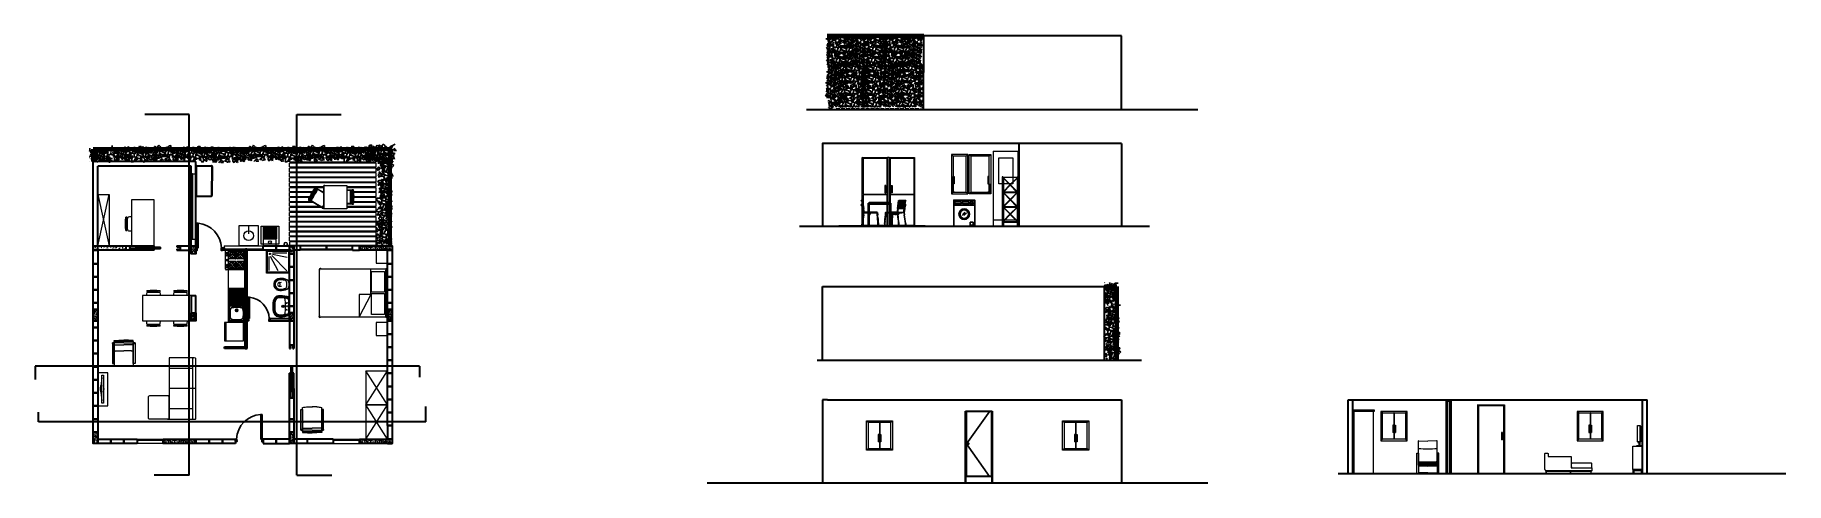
# Model space of a CAD drawing. Header units: inches. Extents: x 2013 to 15569, y -2551 to 2524.
# Drawn here: x 10214 to 15569, y 41 to 1411 of the extents above; entities that cross this region are included whole.
import ezdxf

# ---------------------------------------------------------------- set-up
doc = ezdxf.new("R2010")
doc.units = ezdxf.units.IN
doc.header["$MEASUREMENT"] = 0
doc.linetypes.add('HIDDEN', pattern=[0.375, 0.25, -0.125])
doc.layers.get('0').update_dxf_attribs({"color": 80, "lineweight": 13})
for name, color, linetype, lineweight in [('A-DOOR-FULL', 90, 'Continuous', 25), ('A-ELEV-MBE1', 7, 'Continuous', 35), ('A-ELEV-MBE2', 4, 'Continuous', 25), ('A-ELEV-PATT', 8, 'Continuous', 18), ('A-FLOR-FTPT', 6, 'Continuous', 70), ('A-FLOR-PATT', 8, 'Continuous', 18), ('A-FURN', 8, 'Continuous', 18), ('A-GLAZ-FULL', 4, 'Continuous', 25), ('A-SECT-MCUT', 7, 'Continuous', 35), ('A-WALL-FULL', 7, 'Continuous', 35), ('costruzioni', 2, 'Continuous', 35)]:
    doc.layers.add(name, color=color, linetype=linetype, lineweight=lineweight)
for name, color, linetype in [('k_lavelli', 175, 'Continuous'), ('lavatrice', 251, 'Continuous'), ('VERDE_siepe', 96, 'Continuous')]:
    doc.layers.add(name, color=color, linetype=linetype)
pattern_1 = [(50, (13733.327, 8876.73), (9.1092334, -0.796954), [0.9525, -10.4775]), (355, (13733.327, 8876.73), (-1.762141, 9.552832), [0.762, -8.382]), (100.451, (13734.086, 8876.663), (7.347125, 8.755834), [0.8095, -8.9045]), (46.1842, (13733.327, 8879.27), (13.553952, -2.102116), [1.42875, -15.71625]), (96.6356, (13734.456, 8879.095), (11.870212, 12.371278), [1.21425, -13.35675]), (351.184, (13733.327, 8879.27), (11.87023, 12.371256), [1.143, -12.573]), (21, (13734.597, 8878.635), (7.580744, -5.113276), [0.9525, -10.4775]), (326, (13734.597, 8878.635), (3.090101, 9.209398), [0.762, -8.382]), (71.4514, (13735.2285, 8878.209), (10.6708245, 4.096143), [0.8095, -8.9045]), (37.5, (13733.3267, 8876.7297), (0.1544302, 4.227752), [0, -8.2804, 0, -8.509, 0, -8.41375]), (7.5, (13733.3267, 8876.7297), (3.3409831, 5.0090287), [0, -4.8514, 0, -8.0899, 0, -3.20675]), (327.5, (13730.4946, 8876.7297), (6.7795298, -0.2864372), [0, -3.175, 0, -9.906, 0, -13.1445]), (317.5, (13729.2246, 8876.73), (7.406459, 1.2713246), [0, -4.1275, 0, -6.5786, 0, -9.3345])]
pattern_2 = [(50, (13732.827, 8876.73), (9.1092334, -0.796954), [0.9525, -10.4775]), (355, (13732.827, 8876.73), (-1.762141, 9.552832), [0.762, -8.382]), (100.451, (13733.586, 8876.663), (7.347125, 8.755834), [0.8095, -8.9045]), (46.1842, (13732.827, 8879.27), (13.553952, -2.102116), [1.42875, -15.71625]), (96.6356, (13733.956, 8879.095), (11.870212, 12.371278), [1.21425, -13.35675]), (351.184, (13732.827, 8879.27), (11.87023, 12.371256), [1.143, -12.573]), (21, (13734.097, 8878.635), (7.580744, -5.113276), [0.9525, -10.4775]), (326, (13734.097, 8878.635), (3.090101, 9.209398), [0.762, -8.382]), (71.4514, (13734.7285, 8878.209), (10.6708245, 4.096143), [0.8095, -8.9045]), (37.5, (13732.8267, 8876.7297), (0.1544302, 4.227752), [0, -8.2804, 0, -8.509, 0, -8.41375]), (7.5, (13732.8267, 8876.7297), (3.3409831, 5.0090287), [0, -4.8514, 0, -8.0899, 0, -3.20675]), (327.5, (13729.9946, 8876.7297), (6.7795298, -0.2864372), [0, -3.175, 0, -9.906, 0, -13.1445]), (317.5, (13728.7246, 8876.73), (7.406459, 1.2713246), [0, -4.1275, 0, -6.5786, 0, -9.3345])]

# ---------------------------------------------------------------- blocks, each defined once
blk = doc.blocks.new('divano lato')
for p, q in [((30.707, 8.736), (30.704, 8.723)), ((30.704, 8.723), (30.704, 8.397)), ((31.414, 8.736), (30.707, 8.736)), ((31.415, 8.832), (31.414, 8.736)), ((31.43, 8.84), (31.415, 8.832)), ((31.505, 8.84), (31.43, 8.84)), ((31.516, 8.834), (31.505, 8.84)), ((31.516, 8.349), (31.516, 8.834)), ((30.075, 8.469), (30.076, 8.492)), ((30.076, 8.446), (30.075, 8.469)), ((30.075, 8.397), (30.075, 8.296)), ((30.704, 8.397), (30.075, 8.397)), ((30.075, 8.296), (30.079, 8.296)), ((30.076, 8.492), (30.077, 8.511)), ((30.077, 8.425), (30.076, 8.446)), ((30.077, 8.511), (30.079, 8.525)), ((30.079, 8.408), (30.077, 8.425)), ((30.079, 8.525), (30.082, 8.531)), ((30.082, 8.397), (30.079, 8.408)), ((30.079, 8.292), (30.079, 8.299)), ((30.082, 8.531), (30.69, 8.531)), ((30.084, 8.304), (31.491, 8.304)), ((31.491, 8.288), (30.084, 8.288)), ((30.092, 8.219), (30.092, 8.288)), ((30.11, 8.219), (30.092, 8.219)), ((30.11, 8.288), (30.11, 8.219)), ((30.689, 8.397), (30.693, 8.409)), ((30.691, 8.527), (30.69, 8.531)), ((30.694, 8.511), (30.691, 8.527)), ((30.693, 8.409), (30.695, 8.424)), ((30.695, 8.49), (30.694, 8.511)), ((30.696, 8.467), (30.695, 8.49)), ((30.695, 8.444), (30.696, 8.467)), ((30.695, 8.424), (30.695, 8.444)), ((30.721, 8.219), (30.721, 8.288)), ((30.739, 8.219), (30.721, 8.219)), ((30.739, 8.288), (30.739, 8.219)), ((31.467, 8.219), (31.467, 8.288)), ((31.484, 8.219), (31.467, 8.219)), ((31.472, 8.303), (31.506, 8.32)), ((31.484, 8.288), (31.484, 8.219)), ((31.495, 8.299), (31.495, 8.292)), ((31.506, 8.32), (31.516, 8.349))]:
    blk.add_line(p, q)
for centre, start, end in [((30.084, 8.299), 90, 180), ((30.084, 8.292), 180, 270), ((31.491, 8.299), 360, 90), ((31.491, 8.292), 270, 0)]:
    blk.add_arc(centre, 0.00424, start, end)
blk = doc.blocks.new('poltrona frontale')
at = {"layer": 'A-FURN'}
for p, q in [((19.405, 1.59), (19.121, 1.59)), ((19.121, 1.569), (19.405, 1.569)), ((19.405, 1.59), (19.689, 1.59)), ((19.689, 1.569), (19.405, 1.569))]:
    blk.add_line(p, q, dxfattribs=at)
for points in [[(19.069, 2.19), (19.121, 2.19), (19.121, 1.568), (19.069, 1.568)], [(19.741, 2.19), (19.689, 2.19), (19.689, 1.568), (19.741, 1.568)], [(19.689, 1.833), (19.121, 1.833), (19.121, 1.805), (19.689, 1.805)]]:
    blk.add_lwpolyline(points, close=True, dxfattribs=at)
for points in [[(19.121, 1.819), (19.121, 2.561)], [(19.133, 2.571), (19.405, 2.56)], [(19.677, 2.571), (19.405, 2.56)], [(19.689, 1.819), (19.689, 2.561)]]:
    blk.add_lwpolyline(points, dxfattribs=at)
for centre, radius, start, end in [((19.134, 2.558), 0.0136, 84.7605, 167.239), ((19.4, 7.997), 5.673, 267.1838, 272.9169), ((19.675, 2.558), 0.0136, 12.761, 95.2395), ((19.406, 5.471), 3.583, 265.4461, 269.9874), ((19.405, 4.481), 2.626, 263.7977, 276.2023), ((19.145, 1.912), 0.0173, 91.5896, 233.4658), ((19.395, 5.108), 3.188, 265.491, 274.8472), ((19.407, 3.028), 1.232, 263.0099, 276.9901), ((19.404, 5.471), 3.583, 270.0126, 274.5539), ((19.663, 1.912), 0.0184, 309.0847, 84.7296)]:
    blk.add_arc(centre, radius, start, end, dxfattribs=at)
blk = doc.blocks.new('A$C08E36EE4')
for p, q in [((-28, 59.1), (-28.6, 59.1)), ((-28.6, 55.8), (-11.7, 55.8)), ((-25.4, 44.9), (-11.7, 44.9)), ((5.1, 55.8), (-11.7, 55.8)), ((1.9, 44.9), (-11.7, 44.9)), ((4.6, 59.1), (5.1, 59.1)), ((-19.8, 18.2), (-11.5, 18.2)), ((-3.6, 18.2), (-11.9, 18.2))]:
    blk.add_line(p, q)
for points in [[(-28.6, 63.4), (-27.6, 63.4), (-27.6, 61.8), (-28.6, 61.8)], [(5.1, 63.4), (4.2, 63.4), (4.2, 61.8), (5.1, 61.8)], [(-31.7, 22.7), (-28.6, 22.7), (-28.6, 59.4), (-31.7, 59.4)], [(-31.7, 59.4), (-28.6, 59.4), (-28.6, 58.3), (-31.7, 58.3)], [(8.3, 22.7), (5.1, 22.7), (5.1, 59.4), (8.3, 59.4)], [(8.3, 59.4), (5.1, 59.4), (5.1, 58.3), (8.3, 58.3)]]:
    blk.add_lwpolyline(points, close=True)
for points in [[(-27.6, 63.2), (-20.1, 63.9), (-11.7, 64.2)], [(-27.6, 62.1), (-20.4, 62.7), (-11.7, 63.1)], [(4.2, 63.2), (-3.4, 63.9), (-11.7, 64.2)], [(4.1, 62.1), (-3, 62.7), (-11.7, 63.1)], [(-28.6, 61.8), (-28.6, 19.4)], [(-28, 61.8), (-11.7, 61.8)], [(-11.7, 59.1), (-28, 59.1)], [(4.6, 61.8), (-11.7, 61.8)], [(-11.7, 59.1), (4.6, 59.1)], [(5.1, 61.8), (5.1, 19.4)]]:
    blk.add_lwpolyline(points)
for centre, radius, start, end in [((-25.1, 51.4), 6.56, 237.8862, 267.5576), ((-25.1, 38.3), 6.56, 92.4424, 122.1138), ((1.7, 51.4), 6.56, 272.4424, 302.1138), ((1.7, 38.3), 6.56, 57.8862, 87.5576), ((-20.6, 46.3), 28, 253.4121, 271.5567), ((-2.9, 46.3), 28, 268.4433, 286.5879)]:
    blk.add_arc(centre, radius, start, end)
blk = doc.blocks.new('A$C245B2C86')
for p, q in [((-86, 181.4), (-84.9, 182.4)), ((-47.9, 170.5), (-47.9, 84.8)), ((24.3, 182.4), (24, 84.8)), ((97.3, 84.8), (97.3, 170.5)), ((50, 79.2), (50, 84.8)), ((135.9, 79.2), (136.1, 84.8))]:
    blk.add_line(p, q)
for points in [[(-86, 181.4), (-87.2, 176.1), (-87.2, 84.8), (136.2, 84.8), (135.8, 181), (135.1, 182.4), (-84.9, 182.4)], [(-87.2, 176.1), (-86.5, 171.9), (-85.8, 170.5), (135.1, 170.5), (135.8, 171.7)]]:
    blk.add_lwpolyline(points)
blk.add_lwpolyline([(55, 84.2), (130.9, 84.2, -0.414214), (135.9, 79.2), (135.9, 14.7, -0.414214), (130.9, 9.7), (55, 9.7, -0.414214), (50, 14.7), (50, 79.2, -0.414214)], format="xyb", close=True)
blk = doc.blocks.new('finestra 1')
at = {"layer": 'A-FLOR-PATT'}
for points in [[(43.09, -91.33), (43.09, -91.328), (43.076, -91.328), (43.076, -91.307), (43.09, -91.307), (43.09, -91.304), (43.073, -91.304), (43.073, -91.33)], [(43.857, -91.33), (43.857, -91.328), (43.871, -91.328), (43.871, -91.307), (43.857, -91.307), (43.857, -91.304), (43.873, -91.304), (43.873, -91.33)]]:
    blk.add_hatch(color=256, dxfattribs=at).paths.add_polyline_path(points)
at = {"layer": 'A-FURN'}
for p, q in [((43.073, -91.294), (43.873, -91.294)), ((43.873, -91.434), (43.073, -91.434))]:
    blk.add_line(p, q, dxfattribs=at)
at = {"layer": 'A-GLAZ-FULL'}
for p, q in [((43.073, -91.304), (43.873, -91.304)), ((43.09, -91.304), (43.073, -91.304)), ((43.073, -91.33), (43.873, -91.33)), ((43.076, -91.328), (43.076, -91.307)), ((43.09, -91.328), (43.076, -91.328)), ((43.08, -91.311), (43.109, -91.311)), ((43.08, -91.324), (43.08, -91.311)), ((43.08, -91.324), (43.109, -91.324)), ((43.873, -91.304), (43.09, -91.304)), ((43.09, -91.307), (43.09, -91.304)), ((43.09, -91.33), (43.09, -91.328)), ((43.099, -91.315), (43.842, -91.315)), ((43.099, -91.32), (43.099, -91.315)), ((43.099, -91.32), (43.842, -91.32)), ((43.109, -91.315), (43.109, -91.311)), ((43.109, -91.324), (43.109, -91.32)), ((43.861, -91.311), (43.832, -91.311)), ((43.832, -91.315), (43.832, -91.311)), ((43.832, -91.324), (43.832, -91.32)), ((43.861, -91.324), (43.832, -91.324)), ((43.842, -91.315), (43.842, -91.32)), ((43.861, -91.324), (43.861, -91.311)), ((43.873, -91.304), (43.873, -91.33))]:
    blk.add_line(p, q, dxfattribs=at)
at = {"layer": 'A-WALL-FULL'}
for p, q in [((43.073, -91.294), (43.073, -91.434)), ((43.873, -91.434), (43.873, -91.294))]:
    blk.add_line(p, q, dxfattribs=at)
blk = doc.blocks.new('doccia')
at = {"layer": 'A-FURN'}
for p, q in [((53.918, -83.491), (54.363, -83.491)), ((54.367, -83.635), (53.926, -83.538)), ((53.81, -83.602), (53.81, -84.026)), ((54.091, -84.034), (53.856, -83.602)), ((54.362, -84.038), (53.902, -83.571))]:
    blk.add_line(p, q, dxfattribs=at)
for points in [[(53.738, -83.411), (54.438, -83.411), (54.438, -84.111), (53.738, -84.111)], [(53.768, -83.441), (54.408, -83.441), (54.408, -84.081), (53.768, -84.081)]]:
    blk.add_lwpolyline(points, close=True, dxfattribs=at)
blk.add_circle((53.847, -83.52), 0.02, dxfattribs=at)
blk = doc.blocks.new('porta scorrevole')
at = {"layer": 'A-DOOR-FULL'}
for p, q in [((113.376, -84.257), (113.376, -85.007)), ((113.376, -84.257), (113.421, -84.257)), ((113.421, -84.257), (113.421, -85.007)), ((113.376, -85.007), (113.421, -85.007))]:
    blk.add_line(p, q, dxfattribs=at)
blk = doc.blocks.new('letto')
at = {"layer": 'A-FURN'}
for p, q in [((27.439, 13.524), (25.423, 13.524)), ((25.423, 12.065), (25.423, 13.524)), ((26.99, 12.747), (26.99, 13.524)), ((27.433, 13.506), (27.433, 12.08)), ((27.498, 13.506), (27.498, 12.08)), ((26.99, 12.747), (26.631, 12.747)), ((26.631, 12.747), (26.631, 12.066)), ((26.99, 12.747), (26.631, 12.066)), ((25.423, 12.065), (27.436, 12.066))]:
    blk.add_line(p, q, dxfattribs=at)
for points in [[(27.408, 13.455), (27.408, 12.815), (27.013, 12.815), (27.013, 13.455)], [(27.408, 12.777), (27.408, 12.137), (27.013, 12.137), (27.013, 12.777)]]:
    blk.add_lwpolyline(points, close=True, dxfattribs=at)
for centre, radius, start, end in [((25.439, 13.51), 0.032, 25.9785, 241.2286), ((27.465, 13.506), 0.0323, 0.6423, 179.7148), ((25.434, 12.077), 0.0324, 108.721, 339.676), ((27.465, 12.081), 0.0324, 181.2656, 357.9557)]:
    blk.add_arc(centre, radius, start, end, dxfattribs=at)
blk = doc.blocks.new('lavabo')
at = {"layer": 'k_lavelli', "color": 251}
for p, q in [((15.727, 25.477), (15.727, 26.23)), ((15.727, 26.23), (16.104, 26.23)), ((15.749, 26.188), (15.749, 25.518)), ((15.756, 26.188), (15.756, 25.518)), ((15.774, 25.822), (15.774, 26.19)), ((15.779, 26.219), (16.06, 26.219)), ((15.779, 26.211), (16.06, 26.211)), ((15.792, 25.822), (15.792, 26.196)), ((15.811, 25.822), (15.811, 26.196)), ((15.829, 25.822), (15.829, 26.196)), ((15.847, 25.822), (15.847, 26.196)), ((15.865, 25.822), (15.865, 26.196)), ((15.883, 25.822), (15.883, 26.196)), ((15.901, 25.822), (15.901, 26.196)), ((15.919, 25.822), (15.919, 26.196)), ((15.938, 25.822), (15.938, 26.196)), ((15.956, 25.822), (15.956, 26.196)), ((15.974, 25.822), (15.974, 26.196)), ((15.992, 25.822), (15.992, 26.196)), ((16.01, 25.822), (16.01, 26.196)), ((16.028, 25.822), (16.028, 26.196)), ((16.047, 25.822), (16.047, 26.196)), ((16.065, 25.822), (16.065, 26.181)), ((16.083, 26.188), (16.083, 25.518)), ((16.09, 26.188), (16.09, 25.518)), ((16.104, 26.23), (16.104, 25.477)), ((16.104, 25.477), (15.727, 25.477)), ((16.06, 25.496), (15.779, 25.496)), ((16.06, 25.488), (15.779, 25.488))]:
    blk.add_line(p, q, dxfattribs=at)
for centre, radius in [((15.919, 25.732), 0.0286), ((15.919, 25.732), 0.0207), ((16.064, 25.797), 0.0122)]:
    blk.add_circle(centre, radius, dxfattribs=at)
for centre, radius, start, end in [((15.779, 26.188), 0.0301, 90, 180), ((15.779, 26.188), 0.0226, 90, 180), ((16.06, 26.188), 0.0301, 0, 90), ((16.06, 26.188), 0.0226, 0, 90), ((16.61, 25.659), 0.843, 174.0822, 180.001), ((16.61, 25.659), 0.843, 179.999, 185.9178), ((15.828, 25.739), 0.0565, 100.3812, 172.77), ((15.919, 25.239), 0.565, 90, 100.3812), ((15.919, 25.239), 0.565, 79.6188, 90), ((16.011, 25.739), 0.0565, 7.23, 79.6188), ((15.229, 25.659), 0.843, 359.999, 5.9178), ((15.229, 25.659), 0.843, 354.0822, 0.001), ((15.779, 25.518), 0.0301, 180, 270), ((15.779, 25.518), 0.0226, 180, 270), ((15.828, 25.579), 0.0565, 187.23, 259.6188), ((15.919, 26.079), 0.565, 259.6188, 270), ((15.919, 26.079), 0.565, 270, 280.3812), ((16.011, 25.579), 0.0565, 280.3812, 352.77), ((16.06, 25.518), 0.0226, 270, 0), ((16.06, 25.518), 0.0301, 270, 0)]:
    blk.add_arc(centre, radius, start, end, dxfattribs=at)

msp = doc.modelspace()

# ---------------------------------------------------------------- hatches: boundary and pattern name
at = {"layer": 'A-FLOR-PATT'}
for points in [[(10695.735, 984.835), (10695.485, 984.835), (10695.485, 986.252), (10693.36, 986.252), (10693.36, 984.835), (10693.11, 984.835), (10693.11, 986.502), (10695.735, 986.502)], [(10695.735, 788.171), (10695.485, 788.171), (10695.485, 786.755), (10693.36, 786.755), (10693.36, 788.171), (10693.11, 788.171), (10693.11, 786.505), (10695.735, 786.505)], [(10792.119, 753.889), (10793.535, 753.889), (10793.535, 753.639), (10791.869, 753.639), (10791.869, 756.264), (10792.119, 756.264)], [(10857.619, 753.889), (10856.202, 753.889), (10856.202, 753.639), (10857.869, 753.639), (10857.869, 756.264), (10857.619, 756.264)], [(10862.119, 753.889), (10863.535, 753.889), (10863.535, 753.639), (10861.869, 753.639), (10861.869, 756.264), (10862.119, 756.264)], [(10911.619, 753.889), (10910.202, 753.889), (10910.202, 753.639), (10911.869, 753.639), (10911.869, 756.264), (10911.619, 756.264)], [(10527.535, 172.014), (10527.535, 172.264), (10526.119, 172.264), (10526.119, 174.389), (10527.535, 174.389), (10527.535, 174.639), (10525.869, 174.639), (10525.869, 172.014)], [(10604.202, 172.014), (10604.202, 172.264), (10605.619, 172.264), (10605.619, 174.389), (10604.202, 174.389), (10604.202, 174.639), (10605.869, 174.639), (10605.869, 172.014)], [(11127.535, 172.014), (11127.535, 172.264), (11126.119, 172.264), (11126.119, 174.389), (11127.535, 174.389), (11127.535, 174.639), (11125.869, 174.639), (11125.869, 172.014)], [(11204.202, 172.014), (11204.202, 172.264), (11205.619, 172.264), (11205.619, 174.389), (11204.202, 174.389), (11204.202, 174.639), (11205.869, 174.639), (11205.869, 172.014)]]:
    msp.add_hatch(color=256, dxfattribs=at).paths.add_polyline_path(points)
h = msp.add_hatch(dxfattribs=at)
h.set_pattern_fill('AR-CONC', color=256, scale=0.05, style=0)
h.set_pattern_definition(pattern_1)
h.paths.add_polyline_path([(10391.869, 766.639), (10391.869, 752.639), (10491.869, 752.639), (10491.869, 766.209, 0.36681467), (10488.731, 765.639), (10488.345, 765.957, -0.08957843), (10489.148, 766.639)])
h = msp.add_hatch(dxfattribs=at)
h.set_pattern_fill('AR-CONC', color=256, scale=0.05, style=0)
h.set_pattern_definition(pattern_2)
h.paths.add_polyline_path([(10705.869, 766.639), (10691.869, 766.639), (10691.869, 741.639), (10705.869, 741.639)])
h = msp.add_hatch(dxfattribs=at)
h.set_pattern_fill('AR-CONC', color=256, scale=0.05, style=0)
h.set_pattern_definition([(50, (13732.327, 8876.73), (9.1092334, -0.796954), [0.9525, -10.4775]), (355, (13732.327, 8876.73), (-1.762141, 9.552832), [0.762, -8.382]), (100.451, (13733.086, 8876.663), (7.347125, 8.755834), [0.8095, -8.9045]), (46.1842, (13732.327, 8879.27), (13.553952, -2.102116), [1.42875, -15.71625]), (96.6356, (13733.456, 8879.095), (11.870212, 12.371278), [1.21425, -13.35675]), (351.184, (13732.327, 8879.27), (11.87023, 12.371256), [1.143, -12.573]), (21, (13733.597, 8878.635), (7.580744, -5.113276), [0.9525, -10.4775]), (326, (13733.597, 8878.635), (3.090101, 9.209398), [0.762, -8.382]), (71.4514, (13734.2285, 8878.209), (10.6708245, 4.096143), [0.8095, -8.9045]), (37.5, (13732.3267, 8876.7297), (0.1544302, 4.227752), [0, -8.2804, 0, -8.509, 0, -8.41375]), (7.5, (13732.3267, 8876.7297), (3.3409831, 5.0090287), [0, -4.8514, 0, -8.0899, 0, -3.20675]), (327.5, (13729.4946, 8876.7297), (6.7795298, -0.2864372), [0, -3.175, 0, -9.906, 0, -13.1445]), (317.5, (13728.2246, 8876.73), (7.406459, 1.2713246), [0, -4.1275, 0, -6.5786, 0, -9.3345])])
h.paths.add_polyline_path([(10991.869, 741.639), (11005.869, 741.639), (11005.869, 766.639), (10991.869, 766.639)])
h = msp.add_hatch(dxfattribs=at)
h.set_pattern_fill('AR-CONC', color=256, scale=0.05, style=0)
h.set_pattern_definition([(50, (14552.327, 9466.73), (9.1092334, -0.796954), [0.9525, -10.4775]), (355, (14552.327, 9466.73), (-1.762141, 9.552832), [0.762, -8.382]), (100.451, (14553.086, 9466.663), (7.347125, 8.755834), [0.8095, -8.9045]), (46.1842, (14552.327, 9469.27), (13.553952, -2.102116), [1.42875, -15.71625]), (96.6356, (14553.456, 9469.095), (11.870212, 12.371278), [1.21425, -13.35675]), (351.184, (14552.327, 9469.27), (11.87023, 12.371256), [1.143, -12.573]), (21, (14553.597, 9468.635), (7.580744, -5.113276), [0.9525, -10.4775]), (326, (14553.597, 9468.635), (3.090101, 9.209398), [0.762, -8.382]), (71.4514, (14554.2285, 9468.209), (10.6708245, 4.096143), [0.8095, -8.9045]), (37.5, (14552.3267, 9466.7297), (0.1544302, 4.227752), [0, -8.2804, 0, -8.509, 0, -8.41375]), (7.5, (14552.3267, 9466.7297), (3.3409831, 5.0090287), [0, -4.8514, 0, -8.0899, 0, -3.20675]), (327.5, (14549.4946, 9466.7297), (6.7795298, -0.2864372), [0, -3.175, 0, -9.906, 0, -13.1445]), (317.5, (14548.2246, 9466.73), (7.406459, 1.2713246), [0, -4.1275, 0, -6.5786, 0, -9.3345])])
h.paths.add_polyline_path([(11205.869, 766.639), (11205.869, 752.639), (11305.869, 752.639), (11305.869, 766.639)])
h = msp.add_hatch(dxfattribs=at)
h.set_pattern_fill('AR-CONC', color=256, scale=0.05, style=0)
h.set_pattern_definition(pattern_1)
h.paths.add_polyline_path([(10405.869, 571.639), (10391.869, 571.639), (10391.869, 536.639), (10405.869, 536.639)])
h = msp.add_hatch(dxfattribs=at)
h.set_pattern_fill('AR-CONC', color=256, scale=0.05, style=0)
h.set_pattern_definition(pattern_2)
h.paths.add_polyline_path([(10705.869, 561.639), (10691.869, 561.639), (10691.869, 536.639), (10705.869, 536.639)])
h = msp.add_hatch(dxfattribs=at)
h.set_pattern_fill('AR-CONC', color=256, scale=0.05, style=0)
h.set_pattern_definition([(50, (13732.327, 8876.73), (9.1092334, -0.796954), [0.9525, -10.4775]), (355, (13732.327, 8876.73), (-1.762141, 9.552832), [0.762, -8.382]), (100.451, (13733.086, 8876.663), (7.347125, 8.755834), [0.8095, -8.9045]), (46.1842, (13732.327, 8879.27), (13.553952, -2.102116), [1.42875, -15.71625]), (96.6356, (13733.456, 8879.095), (11.870212, 12.371278), [1.21425, -13.35675]), (351.184, (13732.327, 8879.27), (11.87023, 12.371256), [1.143, -12.573]), (21, (13733.597, 8878.635), (7.580744, -5.113276), [0.9525, -10.4775]), (326, (13733.597, 8878.635), (3.090101, 9.209398), [0.762, -8.382]), (71.4514, (13734.2285, 8878.209), (10.6708245, 4.096143), [0.8095, -8.9045]), (37.5, (13732.3267, 8876.7297), (0.1544302, 4.227752), [0, -8.2804, 0, -8.509, 0, -8.41375]), (7.5, (13732.3267, 8876.7297), (3.3409831, 5.0090287), [0, -4.8514, 0, -8.0899, 0, -3.20675]), (327.5, (13729.4946, 8876.7297), (6.7795298, -0.2864372), [0, -3.175, 0, -9.906, 0, -13.1445]), (317.5, (13728.2246, 8876.73), (7.406459, 1.2713246), [0, -4.1275, 0, -6.5786, 0, -9.3345])])
h.paths.add_polyline_path([(10991.869, 536.639), (11005.869, 536.639), (11005.869, 561.639), (10991.869, 561.639)])
h = msp.add_hatch(dxfattribs=at)
h.set_pattern_fill('AR-CONC', color=256, scale=0.05, style=0)
h.set_pattern_definition([(50, (14632.327, 8876.73), (9.1092334, -0.796954), [0.9525, -10.4775]), (355, (14632.327, 8876.73), (-1.762141, 9.552832), [0.762, -8.382]), (100.451, (14633.086, 8876.663), (7.347125, 8.755834), [0.8095, -8.9045]), (46.1842, (14632.327, 8879.27), (13.553952, -2.102116), [1.42875, -15.71625]), (96.6356, (14633.456, 8879.095), (11.870212, 12.371278), [1.21425, -13.35675]), (351.184, (14632.327, 8879.27), (11.87023, 12.371256), [1.143, -12.573]), (21, (14633.597, 8878.635), (7.580744, -5.113276), [0.9525, -10.4775]), (326, (14633.597, 8878.635), (3.090101, 9.209398), [0.762, -8.382]), (71.4514, (14634.2285, 8878.209), (10.6708245, 4.096143), [0.8095, -8.9045]), (37.5, (14632.3267, 8876.7297), (0.1544302, 4.227752), [0, -8.2804, 0, -8.509, 0, -8.41375]), (7.5, (14632.3267, 8876.7297), (3.3409831, 5.0090287), [0, -4.8514, 0, -8.0899, 0, -3.20675]), (327.5, (14629.4946, 8876.7297), (6.7795298, -0.2864372), [0, -3.175, 0, -9.906, 0, -13.1445]), (317.5, (14628.2246, 8876.73), (7.406459, 1.2713246), [0, -4.1275, 0, -6.5786, 0, -9.3345])])
h.paths.add_polyline_path([(11305.869, 571.639), (11291.869, 571.639), (11291.869, 536.639), (11305.869, 536.639)])
h = msp.add_hatch(dxfattribs=at)
h.set_pattern_fill('AR-CONC', color=256, scale=0.05, style=0)
h.set_pattern_definition(pattern_1)
h.paths.add_polyline_path([(10391.869, 161.639), (10405.869, 161.639), (10405.869, 196.639), (10391.869, 196.639)])
h = msp.add_hatch(dxfattribs=at)
h.set_pattern_fill('AR-CONC', color=256, scale=0.05, style=0)
h.set_pattern_definition([(50, (13952.327, 8876.73), (9.1092334, -0.796954), [0.9525, -10.4775]), (355, (13952.327, 8876.73), (-1.762141, 9.552832), [0.762, -8.382]), (100.451, (13953.086, 8876.663), (7.347125, 8.755834), [0.8095, -8.9045]), (46.1842, (13952.327, 8879.27), (13.553952, -2.102116), [1.42875, -15.71625]), (96.6356, (13953.456, 8879.095), (11.870212, 12.371278), [1.21425, -13.35675]), (351.184, (13952.327, 8879.27), (11.87023, 12.371256), [1.143, -12.573]), (21, (13953.597, 8878.635), (7.580744, -5.113276), [0.9525, -10.4775]), (326, (13953.597, 8878.635), (3.090101, 9.209398), [0.762, -8.382]), (71.4514, (13954.2285, 8878.209), (10.6708245, 4.096143), [0.8095, -8.9045]), (37.5, (13952.3267, 8876.7297), (0.1544302, 4.227752), [0, -8.2804, 0, -8.509, 0, -8.41375]), (7.5, (13952.3267, 8876.7297), (3.3409831, 5.0090287), [0, -4.8514, 0, -8.0899, 0, -3.20675]), (327.5, (13949.4946, 8876.7297), (6.7795298, -0.2864372), [0, -3.175, 0, -9.906, 0, -13.1445]), (317.5, (13948.2246, 8876.73), (7.406459, 1.2713246), [0, -4.1275, 0, -6.5786, 0, -9.3345])])
h.paths.add_polyline_path([(10605.869, 175.639), (10605.869, 161.639), (10705.869, 161.639), (10705.869, 175.639)])
h = msp.add_hatch(dxfattribs=at)
h.set_pattern_fill('AR-CONC', color=256, scale=0.05, style=0)
h.set_pattern_definition([(50, (14332.327, 8501.73), (9.1092334, -0.796954), [0.9525, -10.4775]), (355, (14332.327, 8501.73), (-1.762141, 9.552832), [0.762, -8.382]), (100.451, (14333.086, 8501.663), (7.347125, 8.755834), [0.8095, -8.9045]), (46.1842, (14332.327, 8504.27), (13.553952, -2.102116), [1.42875, -15.71625]), (96.6356, (14333.456, 8504.095), (11.870212, 12.371278), [1.21425, -13.35675]), (351.184, (14332.327, 8504.27), (11.87023, 12.371256), [1.143, -12.573]), (21, (14333.597, 8503.635), (7.580744, -5.113276), [0.9525, -10.4775]), (326, (14333.597, 8503.635), (3.090101, 9.209398), [0.762, -8.382]), (71.4514, (14334.2285, 8503.209), (10.6708245, 4.096143), [0.8095, -8.9045]), (37.5, (14332.3267, 8501.7298), (0.1544302, 4.227752), [0, -8.2804, 0, -8.509, 0, -8.41375]), (7.5, (14332.3267, 8501.7298), (3.3409831, 5.0090287), [0, -4.8514, 0, -8.0899, 0, -3.20675]), (327.5, (14329.4946, 8501.7298), (6.7795298, -0.2864372), [0, -3.175, 0, -9.906, 0, -13.1445]), (317.5, (14328.2246, 8501.73), (7.406459, 1.2713246), [0, -4.1275, 0, -6.5786, 0, -9.3345])])
h.paths.add_polyline_path([(11005.869, 196.639), (10991.869, 196.639), (10991.869, 161.639), (11005.869, 161.639)])
h = msp.add_hatch(dxfattribs=at)
h.set_pattern_fill('AR-CONC', color=256, scale=0.05, style=0)
h.set_pattern_definition([(50, (14552.327, 8876.73), (9.1092334, -0.796954), [0.9525, -10.4775]), (355, (14552.327, 8876.73), (-1.762141, 9.552832), [0.762, -8.382]), (100.451, (14553.086, 8876.663), (7.347125, 8.755834), [0.8095, -8.9045]), (46.1842, (14552.327, 8879.27), (13.553952, -2.102116), [1.42875, -15.71625]), (96.6356, (14553.456, 8879.095), (11.870212, 12.371278), [1.21425, -13.35675]), (351.184, (14552.327, 8879.27), (11.87023, 12.371256), [1.143, -12.573]), (21, (14553.597, 8878.635), (7.580744, -5.113276), [0.9525, -10.4775]), (326, (14553.597, 8878.635), (3.090101, 9.209398), [0.762, -8.382]), (71.4514, (14554.2285, 8878.209), (10.6708245, 4.096143), [0.8095, -8.9045]), (37.5, (14552.3267, 8876.7297), (0.1544302, 4.227752), [0, -8.2804, 0, -8.509, 0, -8.41375]), (7.5, (14552.3267, 8876.7297), (3.3409831, 5.0090287), [0, -4.8514, 0, -8.0899, 0, -3.20675]), (327.5, (14549.4946, 8876.7297), (6.7795298, -0.2864372), [0, -3.175, 0, -9.906, 0, -13.1445]), (317.5, (14548.2246, 8876.73), (7.406459, 1.2713246), [0, -4.1275, 0, -6.5786, 0, -9.3345])])
h.paths.add_polyline_path([(11205.869, 175.639), (11205.869, 161.639), (11305.869, 161.639), (11305.869, 175.639)])

# ---------------------------------------------------------------- linework, layer by layer
at = {"layer": 'A-DOOR-FULL'}
for p, q in [((10865.381, 609.339), (10865.381, 544.339)), ((10865.381, 609.339), (10869.881, 609.339)), ((10869.881, 609.339), (10869.881, 544.339)), ((10865.381, 544.339), (10869.881, 544.339))]:
    msp.add_line(p, q, dxfattribs=at)
for points in [[(10708.369, 835.339), (10708.369, 760.339), (10712.869, 760.339), (10712.869, 835.339)], [(10908.869, 251.003), (10908.869, 175.639), (10904.369, 175.639), (10904.369, 251.003)]]:
    msp.add_lwpolyline(points, close=True, dxfattribs=at)
for centre, radius, start, end in [((10704.863, 756.126), 79.617, 3.033861, 84.228977), ((10860.701, 540.152), 69.794, 3.4398, 82.441964), ((10909.596, 171.331), 79.844, 93.753721, 176.906672)]:
    msp.add_arc(centre, radius, start, end, dxfattribs=at)
at = {"layer": 'A-ELEV-MBE1'}
for p, q in [((12637.789, 295.28), (12622.789, 295.28)), ((13059.277, 261.28), (13059.277, 41.28)), ((13059.277, 261.28), (13141.42, 261.28)), ((13059.277, 41.28), (13059.277, 261.28)), ((13061.828, 261.28), (13061.828, 61.28)), ((13138.828, 261.28), (13138.828, 61.28)), ((13141.42, 261.28), (13141.42, 41.28)), ((13141.42, 41.28), (13141.42, 261.28)), ((13141.42, 61.28), (13059.277, 61.28))]:
    msp.add_line(p, q, dxfattribs=at)
for points in [[(13536.789, 1079.549), (12622.789, 1079.549), (12622.789, 825.549)], [(12637.789, 295.28), (13536.828, 295.28)]]:
    msp.add_lwpolyline(points, dxfattribs=at)
at = {"layer": 'A-ELEV-MBE2', "ltscale": 0.8}
msp.add_lwpolyline([(13133.828, 261.28), (13062.828, 161.28), (13132.828, 61.28)], dxfattribs=at)
msp.add_circle((13067.815, 161.28), 2.5, dxfattribs=at)
at = {"layer": 'A-ELEV-PATT'}
for p, q in [((12743.938, 1035.906), (12821.189, 1035.906)), ((12746.529, 1033.878), (12746.529, 923.758)), ((12746.529, 1033.878), (12818.638, 1033.878)), ((12818.638, 1033.878), (12818.638, 923.758)), ((12821.189, 1035.906), (12821.189, 825.549)), ((12826.687, 1035.906), (12826.687, 825.549)), ((12826.687, 1035.906), (12903.938, 1035.906)), ((12829.278, 1033.878), (12829.278, 923.758)), ((12829.278, 1033.878), (12901.387, 1033.878)), ((12901.387, 1033.878), (12901.387, 923.758)), ((13022.539, 978.627), (13025.59, 978.627)), ((13022.539, 956.058), (13022.539, 978.627)), ((13025.59, 978.627), (13025.59, 956.058)), ((13131.539, 978.627), (13128.487, 978.627)), ((13128.487, 978.627), (13128.487, 956.058)), ((13131.539, 956.058), (13131.539, 978.627)), ((12746.529, 921.758), (12746.529, 828.758)), ((12815.644, 950.786), (12812.592, 950.786)), ((12812.592, 950.786), (12812.592, 928.218)), ((12812.592, 928.218), (12815.644, 928.218)), ((12815.644, 928.218), (12815.644, 950.786)), ((12818.638, 921.758), (12818.638, 828.758)), ((12829.278, 921.758), (12829.278, 828.758)), ((12832.272, 950.786), (12835.324, 950.786)), ((12832.272, 928.218), (12832.272, 950.786)), ((12835.324, 928.218), (12832.272, 928.218)), ((12835.324, 950.786), (12835.324, 928.218)), ((12901.387, 921.758), (12901.387, 828.758)), ((14625.841, 280.638), (14625.841, 70.28)), ((14625.841, 280.638), (14707.983, 280.638)), ((14628.432, 278.61), (14628.432, 70.28)), ((14628.432, 278.61), (14705.432, 278.61)), ((14705.432, 278.61), (14705.432, 70.28)), ((14707.983, 280.638), (14707.983, 70.28)), ((14369.432, 218.358), (14366.38, 218.358)), ((14366.38, 218.358), (14366.38, 195.789)), ((14369.432, 195.789), (14369.432, 218.358)), ((14371.432, 218.358), (14374.483, 218.358)), ((14371.432, 195.789), (14371.432, 218.358)), ((14374.483, 218.358), (14374.483, 195.789)), ((14969.432, 218.358), (14966.38, 218.358)), ((14966.38, 218.358), (14966.38, 195.789)), ((14969.432, 195.789), (14969.432, 218.358)), ((14971.432, 218.358), (14974.483, 218.358)), ((14971.432, 195.789), (14971.432, 218.358)), ((14974.483, 218.358), (14974.483, 195.789)), ((12795.789, 189.358), (12792.737, 189.358)), ((12792.737, 189.358), (12792.737, 166.789)), ((12795.789, 166.789), (12795.789, 189.358)), ((12797.789, 189.358), (12800.84, 189.358)), ((12797.789, 166.789), (12797.789, 189.358)), ((12800.84, 189.358), (12800.84, 166.789)), ((13395.828, 189.358), (13392.777, 189.358)), ((13392.777, 189.358), (13392.777, 166.789)), ((13395.828, 166.789), (13395.828, 189.358)), ((13397.828, 189.358), (13400.88, 189.358)), ((13397.828, 166.789), (13397.828, 189.358)), ((13400.88, 189.358), (13400.88, 166.789)), ((14702.438, 195.518), (14699.386, 195.518)), ((14699.386, 195.518), (14699.386, 172.949)), ((14702.438, 172.949), (14702.438, 195.518))]:
    msp.add_line(p, q, dxfattribs=at)
at = {"layer": 'A-FLOR-FTPT'}
for p, q in [((12932.279, 1408.271), (12636.789, 1408.271)), ((11298.869, 1061.639), (10391.869, 1061.639)), ((10391.869, 1023.698), (10391.869, 1061.639)), ((11298.869, 1061.639), (11298.869, 766.639)), ((13484.847, 642.119), (13522.789, 642.119)), ((13522.789, 417.119), (13522.789, 642.119))]:
    msp.add_line(p, q, dxfattribs=at)
at = {"layer": 'A-FURN'}
for p, q in [((12675.791, 1185.271), (12664.156, 1185.271)), ((12664.156, 1183.271), (12664.156, 1185.271)), ((12675.791, 1183.271), (12664.156, 1183.271)), ((12675.791, 1183.271), (12675.791, 1185.271)), ((12690.85, 1185.271), (12679.214, 1185.271)), ((12679.214, 1183.271), (12679.214, 1185.271)), ((12690.85, 1183.271), (12679.214, 1183.271)), ((12690.85, 1183.271), (12690.85, 1185.271)), ((12705.909, 1185.271), (12694.273, 1185.271)), ((12694.273, 1183.271), (12694.273, 1185.271)), ((12705.909, 1183.271), (12694.273, 1183.271)), ((12705.909, 1183.271), (12705.909, 1185.271)), ((12720.967, 1185.271), (12709.332, 1185.271)), ((12709.332, 1183.271), (12709.332, 1185.271)), ((12720.967, 1183.271), (12709.332, 1183.271)), ((12720.967, 1183.271), (12720.967, 1185.271)), ((12736.026, 1185.271), (12724.39, 1185.271)), ((12724.39, 1183.271), (12724.39, 1185.271)), ((12736.026, 1183.271), (12724.39, 1183.271)), ((12736.026, 1183.271), (12736.026, 1185.271)), ((12751.085, 1185.271), (12739.449, 1185.271)), ((12739.449, 1183.271), (12739.449, 1185.271)), ((12751.085, 1183.271), (12739.449, 1183.271)), ((12751.085, 1183.271), (12751.085, 1185.271)), ((12766.143, 1185.271), (12754.508, 1185.271)), ((12754.508, 1183.271), (12754.508, 1185.271)), ((12766.143, 1183.271), (12754.508, 1183.271)), ((12766.143, 1183.271), (12766.143, 1185.271)), ((12781.202, 1185.271), (12769.566, 1185.271)), ((12769.566, 1183.271), (12769.566, 1185.271)), ((12781.202, 1183.271), (12769.566, 1183.271)), ((12781.202, 1183.271), (12781.202, 1185.271)), ((12796.261, 1185.271), (12784.625, 1185.271)), ((12784.625, 1183.271), (12784.625, 1185.271)), ((12796.261, 1183.271), (12784.625, 1183.271)), ((12811.319, 1185.271), (12799.684, 1185.271)), ((12799.684, 1183.271), (12799.684, 1185.271)), ((12811.319, 1183.271), (12799.684, 1183.271)), ((12811.319, 1183.271), (12811.319, 1185.271)), ((12826.378, 1185.271), (12814.742, 1185.271)), ((12814.742, 1183.271), (12814.742, 1185.271)), ((12826.378, 1183.271), (12814.742, 1183.271)), ((12826.378, 1183.271), (12826.378, 1185.271)), ((12841.437, 1185.271), (12829.801, 1185.271)), ((12829.801, 1183.271), (12829.801, 1185.271)), ((12841.437, 1183.271), (12829.801, 1183.271)), ((12841.437, 1183.271), (12841.437, 1185.271)), ((12856.495, 1185.271), (12844.86, 1185.271)), ((12844.86, 1183.271), (12844.86, 1185.271)), ((12856.495, 1183.271), (12844.86, 1183.271)), ((12856.495, 1183.271), (12856.495, 1185.271)), ((12871.554, 1185.271), (12859.918, 1185.271)), ((12859.918, 1183.271), (12859.918, 1185.271)), ((12871.554, 1183.271), (12859.918, 1183.271)), ((12871.554, 1183.271), (12871.554, 1185.271)), ((12886.613, 1185.271), (12874.977, 1185.271)), ((12874.977, 1183.271), (12874.977, 1185.271)), ((12886.613, 1183.271), (12874.977, 1183.271)), ((12886.613, 1183.271), (12886.613, 1185.271)), ((12901.671, 1185.271), (12890.036, 1185.271)), ((12890.036, 1183.271), (12890.036, 1185.271)), ((12901.671, 1183.271), (12890.036, 1183.271)), ((12901.671, 1183.271), (12901.671, 1185.271)), ((12916.73, 1185.271), (12905.094, 1185.271)), ((12905.094, 1183.271), (12905.094, 1185.271)), ((12916.73, 1183.271), (12905.094, 1183.271)), ((12916.73, 1183.271), (12916.73, 1185.271)), ((12920.153, 1183.271), (12920.153, 1185.271)), ((12920.153, 1185.271), (12931.793, 1185.271)), ((12931.789, 1183.271), (12920.153, 1183.271)), ((11256.869, 1034.273), (10992.299, 1034.273)), ((10992.299, 1022.637), (10992.299, 1034.273)), ((10992.299, 1022.637), (11256.869, 1022.637)), ((11256.869, 1019.214), (10992.299, 1019.214)), ((10992.299, 1007.578), (10992.299, 1019.214)), ((11256.869, 1022.637), (11256.869, 1034.273)), ((11256.869, 1007.578), (11256.869, 1019.214)), ((12746.529, 1033.878), (12743.938, 1035.906)), ((12743.938, 825.549), (12743.938, 1035.906)), ((12818.638, 1033.878), (12821.189, 1035.906)), ((12823.938, 1035.906), (12821.189, 1035.906)), ((12826.687, 1035.906), (12823.938, 1035.906)), ((12826.687, 1035.906), (12829.278, 1033.878)), ((12901.387, 1033.878), (12903.938, 1035.906)), ((12903.938, 1035.906), (12903.938, 825.549)), ((13017.039, 1045.549), (13017.039, 925.549)), ((13067.039, 1045.549), (13017.039, 1045.549)), ((13022.039, 1040.549), (13017.039, 1045.549)), ((13062.039, 1040.549), (13022.039, 1040.549)), ((13022.039, 1040.549), (13022.039, 930.549)), ((13062.039, 1040.549), (13067.039, 1045.549)), ((13062.039, 930.549), (13062.039, 1040.549)), ((13067.039, 925.549), (13067.039, 1045.549)), ((13071.039, 925.549), (13071.039, 1045.549)), ((13071.039, 1045.549), (13137.039, 1045.549)), ((13076.039, 1040.549), (13071.039, 1045.549)), ((13132.039, 1040.549), (13076.039, 1040.549)), ((13076.039, 1040.549), (13076.039, 930.549)), ((13132.039, 1040.549), (13137.039, 1045.549)), ((13132.039, 930.549), (13132.039, 1040.549)), ((13137.039, 1045.549), (13137.039, 925.549)), ((13144.539, 1055.949), (13144.539, 825.549)), ((13144.539, 1055.949), (13220.539, 1055.949)), ((13220.539, 845.549), (13220.539, 1055.949)), ((10692.11, 986.505), (10692.11, 786.505)), ((10692.11, 986.505), (10706.11, 986.505)), ((10706.11, 786.505), (10706.11, 986.505)), ((10706.133, 1007.766), (10708.446, 1007.766)), ((10709.013, 1011.718), (10753.628, 1011.718)), ((10709.293, 1010.102), (10753.348, 1010.102)), ((10756.508, 1007.766), (10754.195, 1007.766)), ((10992.299, 1007.578), (11256.869, 1007.578)), ((11256.869, 1004.155), (10992.299, 1004.155)), ((10992.299, 992.52), (10992.299, 1004.155)), ((10992.299, 992.52), (11256.869, 992.52)), ((11256.869, 989.097), (10992.299, 989.097)), ((10992.299, 977.461), (10992.299, 989.097)), ((10992.299, 977.461), (11256.869, 977.461)), ((11256.869, 974.038), (10992.299, 974.038)), ((10992.299, 962.402), (10992.299, 974.038)), ((11256.869, 992.52), (11256.869, 1004.155)), ((11256.869, 977.461), (11256.869, 989.097)), ((11256.869, 962.402), (11256.869, 974.038)), ((13172.4, 973.686), (13173.281, 974.704)), ((13172.4, 973.686), (13172.4, 931.348)), ((13173.281, 976.462), (13175.913, 976.462)), ((13173.281, 974.704), (13173.281, 976.462)), ((13174.695, 976.462), (13175.913, 976.462)), ((13175.913, 976.462), (13217.537, 976.462)), ((13175.913, 976.462), (13175.913, 825.549)), ((13217.537, 974.757), (13175.913, 974.757)), ((13175.913, 974.477), (13217.537, 932.79)), ((13175.913, 973.089), (13217.039, 930.568)), ((13217.537, 974.477), (13196.725, 953.633)), ((13217.537, 973.089), (13197.738, 952.619)), ((13220.168, 976.462), (13217.537, 976.462)), ((13218.754, 976.462), (13217.537, 976.462)), ((13217.537, 976.462), (13217.537, 825.549)), ((13220.168, 974.704), (13220.168, 976.462)), ((13221.05, 973.686), (13220.168, 974.704)), ((13221.05, 973.686), (13221.05, 931.348)), ((10405.869, 922.889), (10405.869, 784.216)), ((10405.869, 922.889), (10440.869, 922.889)), ((10405.869, 922.889), (10440.869, 766.639)), ((10405.869, 766.639), (10440.869, 922.889)), ((10440.869, 922.889), (10440.869, 766.639)), ((10706.601, 921.431), (10708.907, 921.444)), ((10709.518, 917.48), (10753.123, 917.48)), ((10709.715, 919.096), (10752.926, 919.096)), ((10756.04, 921.431), (10753.734, 921.444)), ((10992.299, 962.402), (11256.869, 962.402)), ((11256.869, 958.979), (10992.299, 958.979)), ((10992.299, 947.344), (10992.299, 958.979)), ((10992.299, 947.344), (11097.274, 947.344)), ((11097.274, 943.921), (10992.299, 943.921)), ((10992.299, 932.285), (10992.299, 943.921)), ((10992.299, 932.285), (11063.493, 932.285)), ((11060.858, 928.862), (10992.299, 928.862)), ((10992.299, 917.226), (10992.299, 928.862)), ((10992.299, 917.226), (11054.886, 917.226)), ((11052.833, 913.803), (10992.299, 913.803)), ((10992.299, 902.168), (10992.299, 913.803)), ((11053.51, 913.803), (11053.367, 913.803)), ((11054.929, 917.226), (11054.948, 917.226)), ((11063.755, 913.803), (11060.374, 913.803)), ((11061.299, 928.862), (11061.289, 928.862)), ((11062.121, 917.226), (11065.771, 917.226)), ((11072.458, 928.862), (11068.732, 928.862)), ((11071.045, 932.285), (11074.347, 932.285)), ((11090.395, 932.285), (11097.274, 932.285)), ((11097.274, 928.862), (11096.257, 928.862)), ((11097.274, 950.86), (11167.274, 950.86)), ((11097.274, 879.364), (11097.274, 950.86)), ((11167.274, 950.86), (11167.274, 879.364)), ((11167.274, 947.344), (11256.869, 947.344)), ((11256.869, 943.921), (11167.274, 943.921)), ((11178.847, 932.285), (11181.21, 932.285)), ((11181.603, 928.862), (11178.847, 928.862)), ((11178.847, 917.226), (11182.223, 917.226)), ((11182.179, 913.803), (11178.847, 913.803)), ((11187.529, 932.285), (11256.869, 932.285)), ((11256.869, 928.862), (11187.907, 928.862)), ((11188.56, 917.226), (11256.869, 917.226)), ((11256.869, 913.803), (11188.56, 913.803)), ((11256.869, 947.344), (11256.869, 958.979)), ((11256.869, 932.285), (11256.869, 943.921)), ((11256.869, 917.226), (11256.869, 928.862)), ((11256.869, 902.168), (11256.869, 913.803)), ((12746.529, 923.758), (12818.638, 923.758)), ((12818.638, 921.758), (12746.529, 921.758)), ((12829.278, 923.758), (12901.387, 923.758)), ((12901.387, 921.758), (12829.278, 921.758)), ((13017.039, 925.549), (13022.039, 930.549)), ((13017.039, 925.549), (13067.039, 925.549)), ((13022.039, 930.549), (13062.039, 930.549)), ((13025.59, 956.058), (13022.539, 956.058)), ((13067.039, 925.549), (13062.039, 930.549)), ((13071.039, 925.549), (13076.039, 930.549)), ((13137.039, 925.549), (13071.039, 925.549)), ((13076.039, 930.549), (13132.039, 930.549)), ((13128.487, 956.058), (13131.539, 956.058)), ((13137.039, 925.549), (13132.039, 930.549)), ((13172.4, 931.348), (13173.788, 930.097)), ((13173.788, 928.571), (13172.4, 927.162)), ((13172.4, 927.162), (13172.4, 886.135)), ((13173.788, 930.097), (13173.788, 928.571)), ((13195.711, 952.619), (13175.913, 932.79)), ((13217.537, 930.568), (13175.913, 930.568)), ((13217.537, 928.485), (13175.913, 928.485)), ((13175.913, 927.889), (13217.039, 885.367)), ((13196.725, 951.571), (13176.41, 930.568)), ((13176.703, 928.485), (13217.537, 887.59)), ((13216.747, 928.485), (13196.725, 908.433)), ((13217.537, 927.889), (13197.738, 907.418)), ((13221.05, 931.348), (13219.661, 930.097)), ((13219.661, 930.097), (13219.661, 928.571)), ((13219.661, 928.571), (13221.05, 927.162)), ((13221.05, 927.162), (13221.05, 886.135)), ((10992.299, 902.168), (11061.467, 902.168)), ((11067.371, 898.744), (10992.299, 898.744)), ((10992.299, 887.109), (10992.299, 898.744)), ((10992.299, 887.109), (11087.442, 887.109)), ((11097.274, 883.686), (10992.299, 883.686)), ((10992.299, 872.05), (10992.299, 883.686)), ((10992.299, 872.05), (11256.869, 872.05)), ((11256.869, 868.627), (10992.299, 868.627)), ((10992.299, 856.991), (10992.299, 868.627)), ((10992.299, 856.991), (11256.869, 856.991)), ((11094.095, 887.109), (11097.274, 887.109)), ((11167.274, 879.364), (11097.274, 879.364)), ((11167.274, 887.109), (11256.869, 887.109)), ((11256.869, 883.686), (11167.274, 883.686)), ((11178.847, 902.168), (11181.55, 902.168)), ((11181.141, 898.744), (11178.847, 898.744)), ((11256.869, 898.744), (11187.462, 898.744)), ((11187.838, 902.168), (11256.869, 902.168)), ((11256.869, 887.109), (11256.869, 898.744)), ((11256.869, 872.05), (11256.869, 883.686)), ((11256.869, 856.991), (11256.869, 868.627)), ((12816.461, 866.768), (12816.461, 866.925)), ((12834.949, 866.925), (12834.949, 867.083)), ((12835.901, 866.925), (12835.901, 867.083)), ((12854.857, 890.646), (12854.857, 890.488)), ((12854.857, 890.488), (12855.015, 890.173)), ((12855.178, 890.331), (12854.936, 890.331)), ((12855.178, 890.015), (12855.015, 890.173)), ((12855.178, 891.44), (12855.02, 891.282)), ((12857.072, 904.25), (12857.112, 904.25)), ((13172.4, 886.135), (13173.788, 884.885)), ((13173.788, 883.359), (13172.4, 881.95)), ((13172.4, 881.95), (13172.4, 840.861)), ((13173.788, 884.885), (13173.788, 883.359)), ((13195.711, 907.418), (13175.913, 887.59)), ((13217.537, 885.367), (13175.913, 885.367)), ((13217.537, 883.979), (13175.913, 883.979)), ((13175.913, 883.382), (13217.537, 840.346)), ((13195.711, 862.912), (13175.913, 843.083)), ((13196.725, 906.37), (13176.41, 885.367)), ((13196.725, 861.864), (13176.41, 840.861)), ((13176.703, 883.979), (13217.537, 843.083)), ((13216.747, 883.979), (13196.725, 863.927)), ((13217.537, 883.382), (13197.738, 862.912)), ((13221.05, 886.135), (13219.661, 884.885)), ((13219.661, 884.885), (13219.661, 883.359)), ((13219.661, 883.359), (13221.05, 881.95)), ((13221.05, 881.95), (13221.05, 840.861)), ((10493.974, 819.344), (10496.764, 819.264)), ((10496.792, 846.87), (10493.978, 846.79)), ((10496.944, 849.728), (10494.317, 849.639)), ((10494.323, 816.481), (10496.934, 816.41)), ((10954.545, 809.459), (10910.545, 809.459)), ((10954.545, 806.3), (10910.545, 806.3)), ((10954.545, 803.431), (10910.545, 803.431)), ((10954.798, 821.418), (10910.798, 821.418)), ((10954.798, 818.418), (10910.798, 818.418)), ((10954.798, 815.418), (10910.798, 815.418)), ((10954.798, 812.418), (10910.798, 812.418)), ((11256.869, 853.568), (10992.299, 853.568)), ((10992.299, 841.933), (10992.299, 853.568)), ((10992.299, 841.933), (11256.869, 841.933)), ((11256.869, 838.51), (10992.299, 838.51)), ((10992.299, 826.874), (10992.299, 838.51)), ((10992.299, 826.874), (11256.869, 826.874)), ((10992.299, 823.451), (10992.299, 826.874)), ((11256.869, 823.451), (10992.299, 823.451)), ((10992.299, 811.815), (10992.299, 823.451)), ((10992.299, 811.815), (11256.869, 811.815)), ((11256.869, 808.392), (10992.299, 808.392)), ((10992.299, 796.757), (10992.299, 808.392)), ((11256.869, 841.933), (11256.869, 853.568)), ((11256.869, 826.874), (11256.869, 838.51)), ((11256.869, 811.815), (11256.869, 823.451)), ((11256.869, 796.757), (11256.869, 808.392)), ((12672.039, 825.549), (12672.039, 827.549)), ((12936.47, 827.549), (12672.039, 827.549)), ((12672.039, 825.549), (12672.039, 827.549)), ((12742.169, 827.549), (12743.642, 827.549)), ((12746.529, 828.758), (12743.938, 825.549)), ((12903.938, 825.549), (12743.938, 825.549)), ((12818.638, 828.758), (12746.529, 828.758)), ((12812.672, 827.549), (12812.845, 827.549)), ((12818.638, 828.758), (12821.189, 825.549)), ((12829.278, 828.758), (12826.687, 825.549)), ((12901.387, 828.758), (12829.278, 828.758)), ((12835.099, 827.549), (12834.629, 827.549)), ((12856.232, 827.549), (12854.792, 827.549)), ((12878.721, 827.549), (12877.246, 827.549)), ((12901.387, 828.758), (12903.938, 825.549)), ((12936.47, 827.549), (12936.47, 825.549)), ((13144.539, 845.549), (13220.539, 845.549)), ((13172.4, 840.861), (13173.788, 839.611)), ((13173.788, 838.084), (13172.4, 836.675)), ((13172.4, 836.675), (13172.4, 825.549)), ((13173.788, 839.611), (13173.788, 838.084)), ((13217.537, 840.167), (13175.913, 840.167)), ((13217.537, 838.084), (13175.913, 838.084)), ((13221.05, 840.861), (13219.661, 839.611)), ((13219.661, 839.611), (13219.661, 838.084)), ((13219.661, 838.084), (13221.05, 836.675)), ((13221.05, 836.675), (13221.05, 825.549)), ((10405.869, 766.639), (10440.869, 766.639)), ((10692.11, 786.505), (10706.11, 786.505)), ((10791.869, 766.639), (10856.869, 766.639)), ((10791.869, 766.639), (10791.869, 752.639)), ((10791.869, 752.639), (10857.869, 752.639)), ((10796.776, 694.595), (10796.776, 750.591)), ((10798.824, 752.639), (10854.82, 752.639)), ((10804.202, 752.639), (10804.202, 692.547)), ((10804.543, 752.639), (10804.543, 692.547)), ((10856.668, 766.639), (10911.869, 766.639)), ((10856.869, 750.591), (10856.869, 694.595)), ((10861.869, 752.639), (10911.869, 752.639)), ((10954.371, 797.681), (10910.371, 797.681)), ((10954.371, 794.681), (10910.371, 794.681)), ((10954.371, 791.681), (10910.371, 791.681)), ((10954.371, 788.681), (10910.371, 788.681)), ((10954.545, 800.459), (10910.545, 800.459)), ((10975.276, 771.639), (10975.276, 766.639)), ((10975.576, 766.639), (10975.576, 771.639)), ((10975.576, 771.639), (10975.576, 766.639)), ((10985.576, 771.639), (10985.576, 766.639)), ((10985.576, 771.639), (10985.576, 766.639)), ((10985.876, 771.639), (10985.876, 766.639)), ((10992.299, 796.757), (11256.869, 796.757)), ((11256.869, 793.334), (10992.299, 793.334)), ((10992.299, 781.698), (10992.299, 793.334)), ((10992.299, 781.698), (11256.869, 781.698)), ((11256.869, 778.275), (10992.299, 778.275)), ((10992.299, 778.275), (10992.299, 766.639)), ((11256.869, 766.639), (10992.299, 766.639)), ((11005.869, 752.639), (11005.869, 692.639)), ((11256.869, 781.698), (11256.869, 793.334)), ((11256.869, 766.639), (11256.869, 778.275)), ((11256.869, 766.639), (11291.869, 766.639)), ((11291.869, 752.639), (11257.075, 752.639)), ((11257.075, 752.639), (11257.075, 713.039)), ((11291.869, 713.039), (11291.869, 752.639)), ((10805.653, 697.327), (10805.653, 747.859)), ((10806.334, 697.947), (10806.334, 717.067)), ((10806.497, 727.81), (10806.497, 746.931)), ((10807.019, 749.225), (10852.089, 749.225)), ((10807.767, 707.753), (10807.534, 707.753)), ((10807.93, 737.616), (10807.697, 737.616)), ((10826.821, 718.433), (10807.7, 718.433)), ((10826.821, 696.581), (10807.7, 696.581)), ((10807.767, 708.436), (10813.23, 708.094)), ((10807.767, 707.753), (10813.408, 707.753)), ((10807.767, 707.07), (10813.23, 707.411)), ((10826.984, 748.296), (10807.863, 748.296)), ((10826.984, 726.444), (10807.863, 726.444)), ((10807.93, 738.299), (10813.393, 737.958)), ((10807.93, 737.616), (10813.571, 737.616)), ((10807.93, 736.933), (10813.393, 737.275)), ((10816.412, 717.08), (10816.753, 711.617)), ((10816.412, 698.425), (10816.753, 703.888)), ((10816.575, 746.944), (10816.916, 741.481)), ((10816.575, 728.289), (10816.916, 733.752)), ((10817.095, 717.08), (10817.095, 717.313)), ((10817.095, 717.08), (10817.095, 711.439)), ((10817.095, 698.425), (10817.095, 704.067)), ((10817.095, 698.425), (10817.095, 698.193)), ((10817.258, 746.944), (10817.258, 747.176)), ((10817.258, 746.944), (10817.258, 741.302)), ((10817.258, 728.289), (10817.258, 733.93)), ((10817.258, 728.289), (10817.258, 728.056)), ((10817.777, 717.08), (10817.436, 711.617)), ((10817.777, 698.425), (10817.436, 703.888)), ((10817.94, 746.944), (10817.599, 741.481)), ((10817.94, 728.289), (10817.599, 733.752)), ((10826.422, 707.753), (10820.781, 707.753)), ((10826.585, 737.616), (10820.944, 737.616)), ((10826.422, 708.436), (10820.959, 708.094)), ((10826.422, 707.07), (10820.959, 707.411)), ((10826.585, 738.299), (10821.122, 737.958)), ((10826.585, 736.933), (10821.122, 737.275)), ((10826.422, 707.753), (10826.655, 707.753)), ((10826.585, 737.616), (10826.818, 737.616)), ((10828.186, 697.947), (10828.186, 717.067)), ((10828.349, 727.81), (10828.349, 746.931)), ((10830.792, 727.81), (10830.792, 746.931)), ((10830.792, 697.947), (10830.792, 717.067)), ((10832.225, 737.616), (10831.992, 737.616)), ((10832.225, 707.753), (10831.992, 707.753)), ((10851.279, 748.296), (10832.158, 748.296)), ((10851.279, 726.444), (10832.158, 726.444)), ((10851.279, 718.433), (10832.158, 718.433)), ((10851.279, 696.581), (10832.158, 696.581)), ((10832.225, 738.299), (10837.688, 737.958)), ((10832.225, 737.616), (10837.866, 737.616)), ((10832.225, 736.933), (10837.688, 737.275)), ((10832.225, 708.436), (10837.688, 708.094)), ((10832.225, 707.753), (10837.866, 707.753)), ((10832.225, 707.07), (10837.688, 707.411)), ((10840.87, 746.944), (10841.211, 741.481)), ((10840.87, 728.289), (10841.211, 733.752)), ((10840.87, 717.08), (10841.211, 711.617)), ((10840.87, 698.425), (10841.211, 703.888)), ((10841.553, 746.944), (10841.553, 747.176)), ((10841.553, 746.944), (10841.553, 741.302)), ((10841.553, 728.289), (10841.553, 733.93)), ((10841.553, 728.289), (10841.553, 728.056)), ((10841.553, 717.08), (10841.553, 717.313)), ((10841.553, 717.08), (10841.553, 711.439)), ((10841.553, 698.425), (10841.553, 704.067)), ((10841.553, 698.425), (10841.553, 698.193)), ((10842.235, 746.944), (10841.894, 741.481)), ((10842.235, 728.289), (10841.894, 733.752)), ((10842.235, 717.08), (10841.894, 711.617)), ((10842.235, 698.425), (10841.894, 703.888)), ((10850.88, 737.616), (10845.239, 737.616)), ((10850.88, 707.753), (10845.239, 707.753)), ((10850.88, 738.299), (10845.417, 737.958)), ((10850.88, 736.933), (10845.417, 737.275)), ((10850.88, 708.436), (10845.417, 708.094)), ((10850.88, 707.07), (10845.417, 707.411)), ((10850.88, 737.616), (10851.113, 737.616)), ((10850.88, 707.753), (10851.113, 707.753)), ((10852.644, 727.81), (10852.644, 746.931)), ((10852.644, 697.947), (10852.644, 717.067)), ((10853.454, 747.859), (10853.454, 697.327)), ((11257.075, 713.039), (11291.869, 713.039)), ((10854.82, 692.547), (10798.824, 692.547)), ((10852.089, 695.961), (10807.019, 695.961)), ((10855.519, 635.564), (10855.519, 692.669)), ((11291.327, 695.193), (11291.869, 695.193)), ((11291.869, 693.437), (11291.869, 695.193)), ((10559.266, 626.7), (10559.194, 624.089)), ((10562.128, 627.049), (10562.049, 624.259)), ((10589.655, 624.231), (10589.574, 627.045)), ((10592.513, 624.079), (10592.423, 626.706)), ((10641.656, 626.7), (10641.585, 624.089)), ((10644.519, 627.049), (10644.44, 624.259)), ((10672.045, 624.231), (10671.965, 627.045)), ((10674.903, 624.079), (10674.814, 626.706)), ((10805.168, 635.564), (10855.168, 635.564)), ((10559.521, 526.094), (10559.611, 523.467)), ((10562.379, 525.942), (10562.46, 523.129)), ((10589.906, 523.125), (10589.985, 525.915)), ((10592.768, 523.473), (10592.839, 526.084)), ((10641.912, 526.094), (10642.001, 523.467)), ((10644.77, 525.942), (10644.851, 523.129)), ((10672.296, 523.125), (10672.376, 525.915)), ((10675.159, 523.473), (10675.23, 526.084)), ((11291.869, 531.609), (11257.075, 531.609)), ((11257.075, 531.609), (11257.075, 492.009)), ((11257.075, 492.009), (11291.869, 492.009)), ((11291.869, 492.009), (11291.869, 531.609)), ((11226.044, 279.838), (11291.869, 384.037)), ((11291.869, 279.838), (11226.044, 384.037)), ((11226.044, 384.037), (11226.044, 279.838)), ((11226.044, 384.037), (11291.869, 384.037)), ((11288.959, 384.037), (11288.959, 384.037)), ((11291.869, 279.838), (11291.869, 384.037)), ((11291.869, 384.037), (11291.869, 384.037)), ((11226.044, 175.639), (11291.869, 279.838)), ((11291.869, 175.639), (11226.044, 279.838)), ((11226.044, 279.838), (11226.044, 175.639)), ((11226.044, 279.838), (11291.869, 279.838)), ((11288.959, 279.838), (11288.959, 279.838)), ((11291.869, 279.838), (11291.869, 279.838)), ((11291.869, 175.639), (11291.869, 279.838)), ((14540.865, 290.622), (14533.999, 290.622)), ((14533.999, 290.622), (14533.999, 70.28)), ((14540.865, 70.28), (14540.865, 290.622)), ((14628.432, 278.61), (14625.841, 280.638)), ((14705.432, 278.61), (14707.983, 280.638)), ((12756.789, 141.28), (12756.789, 231.28)), ((12756.789, 231.28), (12836.789, 231.28)), ((12761.789, 226.28), (12756.789, 231.28)), ((12831.789, 226.28), (12761.789, 226.28)), ((12761.789, 226.28), (12761.789, 146.28)), ((12796.289, 226.28), (12796.789, 226.28)), ((12796.289, 226.28), (12796.289, 146.28)), ((12796.789, 226.28), (12796.789, 146.28)), ((12796.789, 226.28), (12797.289, 226.28)), ((12797.289, 226.28), (12797.289, 146.28)), ((12831.789, 226.28), (12836.789, 231.28)), ((12831.789, 146.28), (12831.789, 226.28)), ((12836.789, 231.28), (12836.789, 141.28)), ((13356.828, 141.28), (13356.828, 231.28)), ((13356.828, 231.28), (13436.828, 231.28)), ((13361.828, 226.28), (13356.828, 231.28)), ((13431.828, 226.28), (13361.828, 226.28)), ((13361.828, 226.28), (13361.828, 146.28)), ((13396.328, 226.28), (13396.828, 226.28)), ((13396.328, 226.28), (13396.328, 146.28)), ((13396.828, 226.28), (13396.828, 146.28)), ((13396.828, 226.28), (13397.328, 226.28)), ((13397.328, 226.28), (13397.328, 146.28)), ((13431.828, 226.28), (13436.828, 231.28)), ((13431.828, 146.28), (13431.828, 226.28)), ((13436.828, 231.28), (13436.828, 141.28)), ((14310.318, 263.986), (14244.493, 263.986)), ((14244.493, 263.986), (14244.493, 261.26)), ((14244.493, 261.26), (14310.318, 261.26)), ((14247.403, 261.26), (14247.403, 70.28)), ((14307.403, 261.26), (14257.709, 261.26)), ((14307.403, 70.28), (14307.403, 261.26)), ((14310.318, 261.26), (14310.318, 263.986)), ((14410.432, 260.28), (14330.432, 260.28)), ((14330.432, 260.28), (14330.432, 170.28)), ((14335.432, 255.28), (14330.432, 260.28)), ((14335.432, 175.28), (14335.432, 255.28)), ((14335.432, 255.28), (14405.432, 255.28)), ((14370.432, 255.28), (14369.932, 255.28)), ((14369.932, 255.28), (14369.932, 175.28)), ((14370.432, 255.28), (14370.432, 175.28)), ((14370.932, 255.28), (14370.432, 255.28)), ((14370.932, 255.28), (14370.932, 175.28)), ((14405.432, 255.28), (14410.432, 260.28)), ((14405.432, 255.28), (14405.432, 175.28)), ((14410.432, 170.28), (14410.432, 260.28)), ((15010.432, 260.28), (14930.432, 260.28)), ((14930.432, 260.28), (14930.432, 170.28)), ((14935.432, 255.28), (14930.432, 260.28)), ((14935.432, 175.28), (14935.432, 255.28)), ((14935.432, 255.28), (15005.432, 255.28)), ((14970.432, 255.28), (14969.932, 255.28)), ((14969.932, 255.28), (14969.932, 175.28)), ((14970.432, 255.28), (14970.432, 175.28)), ((14970.932, 255.28), (14970.432, 255.28)), ((14970.932, 255.28), (14970.932, 175.28)), ((15005.432, 255.28), (15010.432, 260.28)), ((15005.432, 255.28), (15005.432, 175.28)), ((15010.432, 170.28), (15010.432, 260.28)), ((15122.345, 216.585), (15126.8, 211.189)), ((10525.869, 175.639), (10605.869, 175.639)), ((10605.869, 161.639), (10525.869, 161.639)), ((11125.869, 175.639), (11205.869, 175.639)), ((11125.869, 161.639), (11205.869, 161.639)), ((12795.789, 166.789), (12792.737, 166.789)), ((12800.84, 166.789), (12797.789, 166.789)), ((13395.828, 166.789), (13392.777, 166.789)), ((13400.88, 166.789), (13397.828, 166.789)), ((14330.432, 170.28), (14335.432, 175.28)), ((14330.432, 170.28), (14410.432, 170.28)), ((14330.432, 170.28), (14335.432, 170.28)), ((14405.432, 175.28), (14335.432, 175.28)), ((14369.432, 195.789), (14366.38, 195.789)), ((14371.432, 195.789), (14374.483, 195.789)), ((14410.432, 170.28), (14405.432, 175.28)), ((14702.438, 172.949), (14699.386, 172.949)), ((14930.432, 170.28), (14935.432, 175.28)), ((14930.432, 170.28), (15010.432, 170.28)), ((15005.432, 175.28), (14935.432, 175.28)), ((14966.38, 195.789), (14969.432, 195.789)), ((14971.432, 195.789), (14974.483, 195.789)), ((15010.432, 170.28), (15005.432, 175.28)), ((15119.515, 164.924), (15119.515, 155.471)), ((15122.551, 164.924), (15122.551, 155.471)), ((15126.8, 211.189), (15126.8, 168.643)), ((12756.789, 141.28), (12761.789, 146.28)), ((12836.789, 141.28), (12756.789, 141.28)), ((12761.789, 146.28), (12831.789, 146.28)), ((12836.789, 141.28), (12831.789, 146.28)), ((13356.828, 141.28), (13361.828, 146.28)), ((13436.828, 141.28), (13356.828, 141.28)), ((13361.828, 146.28), (13431.828, 146.28)), ((13436.828, 141.28), (13431.828, 146.28)), ((15100.489, 82.961), (15100.489, 154.027)), ((15100.489, 154.027), (15130.432, 154.027)), ((15130.432, 154.027), (15130.432, 82.961)), ((14247.403, 70.28), (14307.403, 70.28)), ((15130.432, 82.961), (15100.489, 82.961)), ((15101.389, 70.281), (15101.389, 82.961)), ((15104.072, 70.281), (15101.389, 70.281)), ((15129.612, 81.833), (15101.397, 81.833)), ((15104.072, 78.805), (15104.072, 70.281)), ((15126.942, 78.804), (15104.072, 78.804)), ((15126.942, 70.285), (15126.942, 78.804)), ((15129.612, 70.28), (15126.942, 70.285)), ((15129.612, 81.833), (15129.612, 82.961)), ((15129.612, 81.833), (15129.612, 70.28))]:
    msp.add_line(p, q, dxfattribs=at)
at = {"layer": 'A-FURN', "lineweight": 0}
for p, q in [((11051.557, 911.536), (11050.986, 909.966)), ((11051.129, 908.249), (11052.703, 911.968)), ((11051.7, 911.536), (11051.129, 909.966)), ((11051.129, 909.966), (11051.7, 911.536)), ((11051.843, 911.536), (11051.272, 909.823)), ((11051.985, 911.393), (11051.414, 909.823)), ((11052.418, 913.252), (11051.557, 911.536)), ((11051.557, 908.106), (11053.131, 911.825)), ((11052.132, 911.393), (11051.557, 909.823)), ((11052.56, 913.11), (11051.7, 911.536)), ((11051.7, 911.536), (11052.418, 913.11)), ((11051.7, 911.536), (11051.704, 911.536)), ((11051.7, 911.536), (11051.843, 911.536)), ((11051.843, 911.536), (11052.56, 913.11)), ((11051.843, 911.536), (11051.985, 911.393)), ((11052.275, 911.25), (11051.843, 910.108)), ((11052.703, 912.967), (11051.985, 911.393)), ((11051.985, 911.393), (11052.132, 911.393)), ((11052.846, 912.967), (11052.132, 911.393)), ((11052.132, 911.393), (11052.275, 911.25)), ((11052.275, 911.25), (11052.846, 912.253)), ((11052.418, 911.25), (11052.275, 911.25)), ((11052.418, 913.11), (11053.274, 914.541)), ((11053.274, 914.541), (11052.418, 913.252)), ((11052.418, 913.11), (11052.56, 913.11)), ((11052.56, 913.11), (11053.417, 914.541)), ((11053.417, 914.541), (11052.56, 913.11)), ((11052.56, 913.11), (11052.565, 913.11)), ((11052.56, 913.11), (11052.703, 912.967)), ((11054.273, 915.54), (11052.703, 911.968)), ((11053.559, 914.398), (11052.703, 912.967)), ((11052.703, 912.967), (11052.846, 912.967)), ((11052.703, 911.968), (11053.131, 911.825)), ((11052.703, 907.392), (11054.273, 911.107)), ((11052.846, 912.967), (11053.559, 914.113)), ((11052.989, 912.824), (11052.846, 912.967)), ((11054.701, 915.255), (11053.131, 911.825)), ((11053.131, 911.825), (11054.273, 911.107)), ((11053.988, 915.683), (11053.274, 914.541)), ((11053.274, 914.541), (11053.988, 915.54)), ((11053.274, 914.541), (11053.417, 914.541)), ((11053.274, 907.103), (11054.844, 910.822)), ((11054.13, 915.54), (11053.417, 914.541)), ((11053.417, 914.541), (11053.988, 915.54)), ((11053.417, 914.541), (11053.559, 914.398)), ((11053.417, 914.541), (11053.421, 914.541)), ((11053.559, 914.398), (11054.13, 915.398)), ((11053.702, 914.398), (11053.559, 914.398)), ((11053.988, 915.54), (11055.986, 919.117)), ((11055.986, 919.117), (11053.988, 915.683)), ((11053.988, 915.54), (11055.7, 918.546)), ((11053.988, 915.54), (11054.13, 915.54)), ((11053.988, 915.54), (11053.992, 915.54)), ((11054.13, 915.54), (11054.987, 917.114)), ((11054.273, 915.398), (11054.13, 915.54)), ((11055.843, 918.831), (11054.273, 915.54)), ((11054.273, 915.54), (11054.701, 915.255)), ((11055.843, 914.684), (11054.273, 911.107)), ((11054.273, 911.107), (11054.844, 910.822)), ((11056.271, 918.546), (11054.701, 915.255)), ((11054.701, 915.255), (11055.843, 914.684)), ((11056.418, 914.398), (11054.844, 910.822)), ((11054.844, 910.822), (11058.131, 908.82)), ((11057.274, 921.69), (11055.843, 918.831)), ((11055.843, 918.831), (11056.271, 918.546)), ((11057.417, 917.971), (11055.843, 914.684)), ((11055.843, 914.684), (11056.418, 914.398)), ((11056.418, 919.973), (11055.986, 919.117)), ((11055.986, 919.117), (11056.271, 919.545)), ((11057.845, 921.405), (11056.271, 918.546)), ((11056.271, 918.546), (11057.417, 917.971)), ((11057.988, 917.543), (11056.418, 914.398)), ((11056.418, 914.398), (11059.701, 912.396)), ((11058.559, 924.12), (11057.274, 921.69)), ((11057.274, 921.69), (11057.845, 921.405)), ((11058.844, 920.834), (11057.417, 917.971)), ((11057.417, 917.971), (11057.988, 917.543)), ((11059.558, 926.694), (11057.56, 923.121)), ((11059.558, 926.694), (11057.56, 923.121)), ((11057.845, 922.832), (11057.56, 923.121)), ((11057.56, 923.121), (11057.845, 922.832)), ((11057.845, 922.832), (11057.56, 923.121)), ((11057.56, 923.121), (11057.703, 922.974)), ((11057.56, 923.121), (11057.845, 922.832)), ((11057.703, 922.974), (11057.56, 923.121)), ((11057.56, 923.121), (11057.56, 923.121)), ((11057.703, 922.974), (11059.701, 926.551)), ((11057.845, 922.832), (11057.703, 922.974)), ((11057.703, 922.974), (11057.845, 922.832)), ((11057.845, 922.832), (11057.703, 922.974)), ((11057.703, 922.974), (11057.703, 922.974)), ((11057.703, 922.974), (11057.845, 922.832)), ((11057.845, 922.832), (11057.703, 922.974)), ((11057.703, 922.974), (11057.845, 922.832)), ((11057.845, 922.832), (11057.703, 922.974)), ((11057.845, 922.832), (11057.703, 922.974)), ((11058.987, 924.691), (11057.845, 922.832)), ((11058.987, 923.835), (11057.845, 921.405)), ((11057.845, 922.832), (11057.85, 922.832)), ((11057.845, 921.405), (11058.844, 920.834)), ((11059.415, 920.544), (11057.988, 917.543)), ((11058.416, 917.4), (11057.988, 917.543)), ((11059.701, 912.396), (11058.131, 908.82)), ((11058.416, 917.4), (11061.275, 915.683)), ((11059.558, 925.837), (11058.559, 924.12)), ((11058.559, 924.12), (11058.987, 923.835)), ((11060.129, 923.264), (11058.844, 920.834)), ((11058.844, 920.834), (11059.415, 920.544)), ((11059.986, 925.695), (11058.987, 923.835)), ((11058.987, 923.835), (11060.129, 923.264)), ((11060.7, 922.832), (11059.415, 920.544)), ((11059.415, 920.544), (11062.845, 918.546)), ((11059.558, 926.694), (11061.703, 930.27)), ((11061.703, 930.27), (11059.558, 926.694)), ((11059.701, 926.551), (11059.558, 926.694)), ((11059.558, 925.837), (11059.986, 926.408)), ((11059.986, 925.695), (11059.558, 925.837)), ((11059.701, 926.551), (11061.846, 930.128)), ((11059.701, 926.551), (11059.986, 926.408)), ((11061.275, 915.683), (11059.701, 912.396)), ((11059.986, 926.408), (11060.271, 927.122)), ((11059.986, 926.408), (11060.414, 926.266)), ((11060.414, 926.266), (11059.986, 925.695)), ((11059.986, 925.695), (11061.132, 924.977)), ((11061.132, 924.977), (11060.129, 923.264)), ((11060.7, 922.832), (11060.129, 923.264)), ((11060.129, 907.535), (11062.131, 910.822)), ((11061.275, 928.839), (11060.271, 927.122)), ((11060.271, 927.122), (11060.7, 926.836)), ((11060.414, 926.266), (11060.7, 926.836)), ((11060.414, 926.266), (11061.56, 925.552)), ((11061.703, 928.553), (11060.7, 926.836)), ((11061.846, 926.123), (11060.7, 926.836)), ((11061.703, 924.691), (11060.7, 922.832)), ((11060.7, 922.832), (11064.129, 920.976)), ((11060.847, 928.125), (11061.988, 929.985)), ((11061.56, 925.552), (11061.132, 924.977)), ((11061.703, 924.691), (11061.132, 924.977)), ((11062.702, 931.127), (11061.275, 928.839)), ((11061.275, 928.839), (11061.703, 928.553)), ((11062.845, 918.546), (11061.275, 915.683)), ((11061.56, 925.552), (11061.846, 926.123)), ((11061.56, 925.552), (11061.988, 925.267)), ((11063.13, 930.841), (11061.703, 928.553)), ((11061.846, 930.128), (11061.703, 930.27)), ((11061.703, 930.27), (11061.988, 930.128)), ((11061.988, 930.128), (11061.703, 930.27)), ((11061.703, 930.27), (11061.846, 930.128)), ((11061.846, 930.128), (11061.703, 930.27)), ((11061.703, 930.27), (11061.703, 930.27)), ((11061.703, 930.27), (11061.846, 930.128)), ((11061.846, 930.128), (11061.703, 930.27)), ((11061.703, 930.27), (11061.846, 930.128)), ((11061.703, 928.553), (11062.845, 927.84)), ((11061.988, 925.267), (11061.703, 924.691)), ((11061.703, 924.691), (11064.985, 922.689)), ((11061.988, 929.985), (11061.846, 930.128)), ((11061.846, 930.128), (11061.988, 929.985)), ((11062.845, 927.84), (11061.846, 926.123)), ((11062.417, 925.837), (11061.846, 926.123)), ((11061.988, 929.985), (11061.993, 929.985)), ((11061.988, 929.985), (11061.993, 929.985)), ((11061.988, 929.985), (11061.993, 929.985)), ((11061.988, 925.267), (11062.417, 925.837)), ((11061.988, 925.267), (11065.418, 923.264)), ((11063.844, 913.966), (11062.131, 910.822)), ((11062.131, 910.822), (11063.844, 913.966)), ((11063.416, 927.554), (11062.417, 925.837)), ((11062.417, 925.837), (11065.703, 923.835)), ((11062.702, 931.127), (11064.557, 933.842)), ((11062.702, 931.127), (11063.13, 930.841)), ((11064.272, 930.128), (11062.845, 927.84)), ((11062.845, 927.84), (11063.416, 927.554)), ((11064.129, 920.976), (11062.845, 918.546)), ((11064.985, 933.557), (11063.13, 930.841)), ((11063.13, 930.841), (11064.272, 930.128)), ((11064.843, 929.842), (11063.416, 927.554)), ((11063.416, 927.554), (11066.702, 925.695)), ((11064.272, 933.557), (11063.701, 932.701)), ((11065.561, 916.829), (11063.844, 913.966)), ((11063.844, 913.966), (11065.561, 916.829)), ((11063.986, 933.129), (11064.272, 933.557)), ((11064.985, 922.689), (11064.129, 920.976)), ((11064.272, 933.557), (11066.274, 937.134)), ((11066.274, 937.134), (11064.272, 933.557)), ((11064.272, 933.557), (11064.276, 933.557)), ((11066.131, 932.843), (11064.272, 930.128)), ((11064.272, 930.128), (11064.843, 929.842)), ((11064.557, 933.842), (11066.56, 936.848)), ((11064.557, 933.842), (11064.985, 933.557)), ((11064.7, 934.128), (11066.417, 937.134)), ((11066.56, 932.558), (11064.843, 929.842)), ((11064.843, 929.842), (11068.129, 927.982)), ((11066.988, 936.563), (11064.985, 933.557)), ((11064.985, 933.557), (11066.131, 932.843)), ((11065.418, 923.264), (11064.985, 922.689)), ((11065.703, 923.835), (11065.418, 923.264)), ((11065.561, 935.417), (11066.56, 936.991)), ((11066.845, 919.259), (11065.561, 916.829)), ((11065.561, 916.829), (11066.845, 919.259)), ((11066.702, 925.695), (11065.703, 923.835)), ((11068.129, 935.845), (11066.131, 932.843)), ((11066.131, 932.843), (11066.56, 932.558)), ((11066.274, 937.134), (11066.845, 938.133)), ((11066.845, 938.133), (11066.274, 937.134)), ((11066.417, 937.134), (11066.274, 937.134)), ((11066.417, 937.134), (11066.988, 938.133)), ((11066.56, 936.991), (11066.417, 937.134)), ((11066.56, 936.848), (11068.843, 939.992)), ((11066.56, 936.991), (11067.13, 938.133)), ((11066.56, 936.991), (11066.564, 936.991)), ((11066.56, 936.848), (11066.988, 936.563)), ((11068.7, 935.559), (11066.56, 932.558)), ((11066.56, 932.558), (11066.988, 932.415)), ((11066.702, 936.991), (11067.13, 937.99)), ((11068.129, 927.982), (11066.702, 925.695)), ((11066.845, 938.133), (11067.701, 939.564)), ((11067.701, 939.564), (11066.845, 938.133)), ((11066.988, 938.133), (11066.845, 938.133)), ((11067.844, 920.976), (11066.845, 919.259)), ((11066.845, 919.259), (11067.844, 920.976)), ((11069.271, 939.707), (11066.988, 936.563)), ((11066.988, 938.133), (11067.701, 939.564)), ((11067.13, 938.133), (11066.988, 938.133)), ((11066.988, 936.563), (11068.129, 935.845)), ((11066.988, 932.415), (11069.989, 930.698)), ((11067.13, 938.133), (11067.844, 939.564)), ((11067.13, 937.99), (11067.987, 939.421)), ((11067.13, 937.99), (11067.13, 938.133)), ((11067.273, 937.99), (11067.13, 937.99)), ((11067.416, 938.133), (11068.129, 939.279)), ((11067.701, 939.564), (11068.7, 941.138)), ((11067.701, 939.564), (11068.7, 941.138)), ((11068.7, 941.138), (11067.701, 939.564)), ((11067.844, 939.564), (11067.701, 939.564)), ((11067.844, 939.564), (11068.843, 940.991)), ((11067.987, 939.421), (11067.844, 939.564)), ((11067.844, 920.976), (11068.272, 921.69)), ((11067.844, 920.976), (11068.272, 921.69)), ((11067.987, 939.421), (11068.986, 940.991)), ((11068.129, 939.279), (11067.987, 939.421)), ((11068.129, 939.279), (11069.129, 940.849)), ((11068.272, 939.279), (11068.129, 939.279)), ((11070.417, 938.993), (11068.129, 935.845)), ((11068.129, 935.845), (11068.7, 935.559)), ((11069.989, 930.698), (11068.129, 927.982)), ((11068.272, 921.69), (11068.7, 922.261)), ((11068.272, 921.69), (11068.7, 922.261)), ((11068.7, 941.138), (11069.846, 942.423)), ((11068.7, 941.138), (11069.846, 942.423)), ((11069.846, 942.423), (11068.7, 941.138)), ((11068.843, 940.991), (11068.7, 941.138)), ((11068.7, 939.85), (11069.271, 940.706)), ((11070.988, 938.703), (11068.7, 935.559)), ((11071.987, 933.7), (11068.7, 935.559)), ((11068.7, 922.261), (11069.704, 924.12)), ((11069.704, 924.12), (11068.7, 922.261)), ((11068.7, 922.261), (11069.704, 924.12)), ((11069.704, 924.12), (11068.7, 922.261)), ((11068.7, 922.261), (11068.7, 922.261)), ((11068.843, 939.992), (11071.274, 943.136)), ((11068.843, 940.991), (11069.989, 942.28)), ((11068.986, 940.991), (11068.843, 940.991)), ((11068.843, 939.992), (11069.271, 939.707)), ((11068.986, 940.991), (11069.989, 942.137)), ((11069.129, 940.849), (11068.986, 940.991)), ((11069.129, 940.849), (11070.132, 942.137)), ((11069.271, 940.706), (11069.129, 940.849)), ((11071.702, 942.851), (11069.271, 939.707)), ((11069.271, 940.706), (11070.132, 941.709)), ((11069.271, 940.706), (11069.276, 940.706)), ((11069.271, 939.707), (11070.417, 938.993)), ((11069.704, 924.12), (11070.988, 926.408)), ((11070.988, 926.408), (11069.704, 924.12)), ((11070.988, 926.408), (11069.704, 924.12)), ((11069.704, 924.12), (11070.988, 926.408)), ((11069.704, 924.12), (11069.704, 924.12)), ((11069.846, 942.423), (11071.274, 943.283)), ((11069.846, 942.423), (11071.131, 943.283)), ((11071.131, 943.283), (11069.846, 942.423)), ((11069.989, 942.28), (11069.846, 942.423)), ((11069.989, 942.28), (11071.131, 942.994)), ((11069.989, 942.137), (11070.845, 942.708)), ((11069.989, 942.137), (11069.989, 942.28)), ((11070.132, 942.137), (11069.989, 942.137)), ((11069.989, 930.698), (11071.987, 933.7)), ((11070.132, 942.137), (11070.56, 942.28)), ((11070.275, 941.995), (11070.132, 942.137)), ((11072.843, 942.28), (11070.417, 938.993)), ((11070.417, 938.993), (11070.988, 938.703)), ((11073.414, 941.852), (11070.988, 938.703)), ((11070.988, 938.703), (11074.275, 936.848)), ((11070.988, 926.408), (11072.701, 929.267)), ((11072.701, 929.267), (11070.988, 926.408)), ((11070.988, 926.408), (11072.701, 929.267)), ((11072.701, 929.267), (11070.988, 926.408)), ((11070.988, 926.408), (11070.988, 926.408)), ((11071.274, 943.283), (11071.131, 943.283)), ((11071.131, 943.283), (11071.416, 943.283)), ((11071.416, 943.283), (11071.131, 943.283)), ((11072.273, 943.569), (11071.274, 943.136)), ((11071.274, 943.136), (11071.274, 943.283)), ((11071.274, 943.283), (11071.274, 943.136)), ((11071.274, 943.136), (11071.702, 942.851)), ((11071.702, 942.851), (11072.843, 943.426)), ((11071.702, 942.851), (11072.843, 942.28)), ((11074.275, 936.848), (11071.987, 933.7)), ((11072.273, 943.426), (11072.273, 943.569)), ((11072.415, 943.426), (11072.273, 943.569)), ((11072.558, 943.426), (11072.415, 943.426)), ((11072.843, 943.426), (11072.558, 943.426)), ((11072.701, 944.996), (11072.843, 945.139)), ((11072.701, 944.996), (11073.414, 944.14)), ((11072.701, 944.996), (11072.701, 944.853)), ((11072.701, 944.853), (11072.701, 944.71)), ((11072.701, 944.853), (11073.272, 943.997)), ((11072.701, 944.71), (11073.272, 943.854)), ((11072.701, 944.568), (11072.701, 944.71)), ((11072.701, 944.71), (11072.701, 944.71)), ((11072.843, 944.425), (11072.701, 944.568)), ((11073.272, 943.711), (11072.701, 944.568)), ((11072.701, 929.267), (11074.418, 932.415)), ((11074.418, 932.415), (11072.701, 929.267)), ((11073.7, 931.127), (11072.701, 929.267)), ((11072.701, 929.267), (11073.7, 931.127)), ((11072.843, 945.139), (11072.986, 945.281)), ((11072.843, 945.139), (11073.414, 944.282)), ((11073.414, 943.569), (11072.843, 944.425)), ((11075.702, 941.709), (11072.843, 943.426)), ((11072.986, 943.283), (11072.843, 943.426)), ((11072.843, 942.28), (11073.272, 942.994)), ((11072.843, 942.28), (11073.414, 941.852)), ((11072.986, 945.281), (11073.557, 944.425)), ((11072.986, 945.281), (11073.129, 945.281)), ((11072.986, 943.283), (11076.416, 941.281)), ((11073.129, 943.136), (11072.986, 943.283)), ((11073.129, 945.281), (11073.847, 944.425)), ((11073.129, 945.281), (11073.272, 945.281)), ((11073.129, 943.136), (11076.558, 941.138)), ((11073.272, 942.994), (11073.129, 943.136)), ((11073.272, 945.281), (11073.989, 944.425)), ((11073.272, 945.281), (11073.557, 945.281)), ((11073.414, 944.14), (11073.272, 943.997)), ((11073.272, 943.997), (11073.272, 943.854)), ((11073.272, 943.997), (11073.989, 943.136)), ((11073.272, 943.854), (11073.272, 943.711)), ((11073.272, 943.854), (11073.989, 942.994)), ((11073.272, 943.711), (11073.414, 943.569)), ((11073.989, 942.708), (11073.272, 943.711)), ((11073.272, 942.994), (11076.701, 940.991)), ((11073.414, 942.708), (11073.272, 942.994)), ((11073.557, 944.425), (11073.414, 944.282)), ((11073.414, 944.282), (11073.414, 944.14)), ((11073.414, 944.282), (11074.132, 943.426)), ((11073.414, 944.14), (11073.989, 943.283)), ((11073.414, 943.569), (11073.989, 942.708)), ((11073.414, 942.708), (11076.701, 940.849)), ((11073.414, 942.565), (11073.414, 942.708)), ((11073.414, 942.565), (11076.844, 940.563)), ((11073.414, 942.28), (11073.414, 942.565)), ((11073.414, 942.28), (11076.844, 940.42)), ((11073.414, 942.137), (11073.414, 942.28)), ((11073.414, 942.137), (11076.701, 940.135)), ((11073.414, 941.852), (11073.414, 942.137)), ((11073.414, 941.852), (11076.701, 939.992)), ((11073.557, 945.281), (11074.132, 944.425)), ((11073.557, 945.281), (11073.7, 945.281)), ((11073.847, 944.425), (11073.557, 944.425)), ((11073.557, 944.425), (11074.275, 943.569)), ((11073.7, 945.281), (11073.847, 945.139)), ((11073.7, 945.281), (11074.275, 944.425)), ((11073.847, 945.139), (11073.989, 944.996)), ((11073.847, 945.139), (11074.418, 944.282)), ((11073.989, 944.425), (11073.847, 944.425)), ((11073.847, 944.425), (11074.418, 943.569)), ((11073.989, 944.996), (11074.56, 944.14)), ((11074.132, 944.425), (11073.989, 944.425)), ((11073.989, 944.425), (11074.56, 943.569)), ((11074.132, 943.426), (11073.989, 943.283)), ((11073.989, 943.283), (11074.703, 942.423)), ((11073.989, 943.283), (11073.989, 943.136)), ((11074.418, 942.423), (11073.989, 943.136)), ((11073.989, 943.136), (11073.989, 942.994)), ((11074.132, 942.565), (11073.989, 942.994)), ((11073.989, 942.994), (11073.989, 942.708)), ((11073.989, 942.708), (11073.994, 942.708)), ((11073.989, 942.708), (11073.994, 942.708)), ((11074.132, 944.425), (11074.846, 943.569)), ((11074.275, 944.425), (11074.132, 944.425)), ((11074.275, 943.569), (11074.132, 943.426)), ((11074.132, 943.426), (11074.703, 942.565)), ((11074.275, 944.425), (11074.989, 943.426)), ((11074.418, 944.282), (11074.275, 944.425)), ((11074.418, 943.569), (11074.275, 943.569)), ((11074.275, 943.569), (11074.846, 942.565)), ((11076.701, 939.992), (11074.275, 936.848)), ((11074.418, 944.282), (11075.131, 943.426)), ((11074.56, 944.14), (11074.418, 944.282)), ((11074.56, 943.569), (11074.418, 943.569)), ((11074.418, 943.569), (11074.989, 942.708)), ((11074.418, 932.415), (11076.416, 935.702)), ((11074.418, 932.415), (11076.416, 935.702)), ((11074.56, 944.14), (11075.274, 943.283)), ((11074.846, 943.569), (11074.56, 943.569)), ((11074.56, 943.569), (11075.274, 942.708)), ((11074.703, 942.423), (11074.56, 942.28)), ((11075.131, 941.995), (11074.703, 942.565)), ((11074.703, 942.565), (11074.703, 942.423)), ((11074.846, 942.565), (11074.703, 942.565)), ((11074.703, 942.28), (11074.703, 942.423)), ((11074.989, 943.426), (11074.846, 943.569)), ((11074.846, 943.569), (11075.417, 942.708)), ((11074.989, 942.708), (11074.846, 942.565)), ((11075.417, 941.852), (11074.846, 942.565)), ((11074.989, 943.426), (11075.559, 942.565)), ((11075.131, 943.426), (11074.989, 943.426)), ((11074.989, 942.708), (11075.702, 941.852)), ((11075.274, 942.708), (11074.989, 942.708)), ((11075.131, 943.426), (11075.702, 942.423)), ((11075.274, 943.283), (11075.131, 943.426)), ((11075.274, 943.283), (11075.845, 942.28)), ((11075.274, 942.708), (11075.845, 941.852)), ((11075.417, 942.708), (11075.274, 942.708)), ((11075.559, 942.565), (11075.417, 942.708)), ((11075.417, 942.708), (11075.988, 941.852)), ((11075.702, 942.423), (11075.559, 942.565)), ((11075.559, 942.565), (11076.273, 941.709)), ((11075.702, 941.852), (11075.559, 941.709)), ((11075.845, 942.28), (11075.702, 942.423)), ((11075.702, 942.423), (11076.416, 941.566)), ((11075.845, 941.852), (11075.702, 941.852)), ((11075.845, 941.566), (11075.702, 941.852)), ((11075.845, 942.28), (11076.558, 941.424)), ((11076.13, 941.424), (11075.845, 941.852)), ((11075.988, 941.852), (11075.845, 941.852)), ((11076.416, 941.281), (11075.988, 941.852)), ((11076.273, 941.709), (11075.988, 941.852)), ((11076.273, 941.709), (11076.844, 940.849)), ((11076.416, 941.566), (11076.273, 941.709)), ((11076.273, 939.564), (11076.987, 939.136)), ((11076.987, 940.706), (11076.416, 941.566)), ((11076.558, 941.424), (11076.416, 941.566)), ((11076.416, 941.281), (11076.558, 941.138)), ((11076.416, 939.707), (11076.701, 939.564)), ((11076.416, 939.564), (11076.42, 939.564)), ((11076.416, 939.564), (11076.558, 939.421)), ((11076.416, 939.564), (11076.558, 939.421)), ((11076.416, 939.564), (11077.272, 938.993)), ((11076.416, 935.702), (11078.418, 939.279)), ((11076.416, 935.702), (11078.418, 939.279)), ((11077.129, 940.706), (11076.558, 941.424)), ((11076.558, 941.138), (11076.701, 940.991)), ((11076.558, 939.707), (11076.987, 939.564)), ((11076.558, 939.421), (11076.701, 939.564)), ((11076.558, 939.421), (11077.415, 938.993)), ((11076.701, 940.991), (11076.701, 940.849)), ((11076.701, 940.849), (11076.844, 940.563)), ((11077.272, 940.42), (11076.701, 940.849)), ((11076.844, 940.849), (11076.701, 940.849)), ((11076.701, 940.706), (11076.987, 940.563)), ((11076.844, 940.706), (11076.701, 940.706)), ((11076.844, 940.42), (11076.701, 940.135)), ((11076.701, 940.135), (11076.701, 939.992)), ((11076.701, 939.992), (11077.129, 939.85)), ((11076.701, 939.85), (11077.129, 939.707)), ((11076.701, 939.564), (11077.557, 938.993)), ((11076.701, 939.564), (11076.987, 939.564)), ((11077.7, 940.278), (11076.844, 940.849)), ((11077.7, 940.278), (11076.844, 940.706)), ((11076.987, 940.563), (11076.844, 940.706)), ((11076.844, 940.706), (11077.129, 940.42)), ((11076.844, 940.563), (11076.844, 940.42)), ((11076.844, 940.563), (11077.272, 940.278)), ((11076.844, 940.42), (11077.272, 940.135)), ((11076.844, 940.278), (11077.272, 939.992)), ((11076.987, 940.563), (11077.843, 940.135)), ((11077.129, 940.42), (11076.987, 940.563)), ((11076.987, 939.564), (11077.129, 939.707)), ((11076.987, 939.564), (11077.7, 939.136)), ((11076.987, 939.136), (11077.272, 938.993)), ((11077.272, 940.278), (11077.129, 940.42)), ((11077.129, 940.42), (11077.986, 939.992)), ((11077.129, 939.85), (11077.272, 939.992)), ((11077.129, 939.85), (11077.129, 939.707)), ((11077.986, 939.279), (11077.129, 939.85)), ((11077.129, 939.707), (11077.843, 939.136)), ((11077.272, 940.278), (11077.986, 939.85)), ((11077.272, 940.135), (11077.272, 940.278)), ((11077.272, 940.135), (11078.128, 939.707)), ((11077.272, 939.992), (11077.272, 940.135)), ((11077.986, 939.421), (11077.272, 939.992)), ((11077.272, 938.993), (11077.415, 938.993)), ((11077.843, 940.135), (11077.415, 940.42)), ((11077.415, 938.993), (11077.557, 938.993)), ((11077.557, 938.993), (11077.7, 939.136)), ((11077.843, 940.135), (11077.7, 940.278)), ((11077.7, 939.136), (11077.843, 939.136)), ((11077.843, 938.85), (11077.7, 938.85)), ((11078.128, 938.703), (11077.7, 938.85)), ((11077.7, 938.85), (11077.7, 938.703)), ((11077.7, 938.703), (11077.7, 938.85)), ((11077.7, 938.85), (11077.843, 938.85)), ((11077.986, 938.561), (11077.7, 938.703)), ((11077.7, 938.703), (11077.986, 938.561)), ((11077.986, 939.992), (11077.843, 940.135)), ((11077.843, 939.136), (11077.986, 939.279)), ((11077.986, 939.136), (11077.843, 938.993)), ((11077.986, 939.136), (11077.843, 938.993)), ((11077.843, 938.993), (11077.843, 938.85)), ((11078.128, 938.85), (11077.843, 938.993)), ((11077.843, 938.993), (11077.843, 938.85)), ((11078.128, 938.703), (11077.843, 938.85)), ((11077.986, 939.85), (11077.986, 939.992)), ((11078.128, 939.707), (11077.986, 939.85)), ((11077.986, 939.421), (11078.128, 939.707)), ((11077.986, 939.279), (11078.128, 939.421)), ((11078.128, 939.421), (11077.986, 939.279)), ((11077.986, 939.279), (11077.986, 939.421)), ((11077.986, 939.136), (11077.986, 939.279)), ((11078.275, 939.136), (11077.986, 939.279)), ((11077.986, 939.279), (11077.986, 939.136)), ((11078.275, 938.993), (11077.986, 939.136)), ((11077.986, 938.561), (11077.986, 938.418)), ((11077.986, 938.418), (11077.986, 938.561)), ((11077.986, 938.561), (11077.99, 938.561)), ((11077.986, 938.561), (11077.99, 938.561)), ((11077.986, 938.561), (11077.99, 938.561)), ((11078.128, 939.421), (11078.275, 939.564)), ((11078.275, 939.564), (11078.128, 939.421)), ((11078.418, 939.279), (11078.128, 939.421)), ((11078.275, 939.707), (11078.275, 939.85)), ((11078.275, 939.85), (11078.418, 939.85)), ((11078.418, 939.85), (11078.275, 939.85)), ((11078.561, 939.564), (11078.275, 939.85)), ((11078.275, 939.85), (11078.275, 939.707)), ((11078.275, 939.564), (11078.275, 939.707)), ((11078.561, 939.564), (11078.275, 939.707)), ((11078.275, 939.707), (11078.275, 939.564)), ((11078.561, 939.421), (11078.275, 939.564)), ((11078.703, 939.707), (11078.418, 939.85)), ((11078.703, 939.707), (11078.418, 939.85)), ((11078.561, 939.421), (11078.418, 939.421)), ((11078.418, 939.421), (11078.561, 939.421)), ((11078.561, 939.421), (11078.418, 939.421)), ((11078.418, 939.421), (11078.418, 939.421)), ((11078.418, 939.421), (11078.561, 939.421)), ((11078.561, 939.421), (11078.418, 939.279)), ((11078.418, 939.279), (11078.561, 939.421)), ((11078.418, 939.279), (11097.274, 928.268)), ((11078.703, 939.707), (11078.561, 939.564)), ((11078.561, 939.564), (11078.703, 939.707)), ((11078.561, 939.564), (11078.561, 939.421)), ((11078.561, 939.421), (11078.561, 939.564)), ((11078.561, 939.564), (11078.561, 939.564)), ((11078.561, 939.564), (11078.561, 939.421)), ((11078.561, 939.421), (11078.561, 939.564)), ((11078.561, 939.564), (11097.274, 928.696)), ((11078.561, 939.421), (11097.274, 928.553)), ((11078.703, 939.85), (11078.703, 939.707)), ((11078.703, 939.707), (11078.703, 939.85)), ((11078.846, 939.85), (11078.703, 939.85)), ((11078.703, 939.85), (11078.846, 939.85)), ((11078.846, 939.85), (11078.703, 939.85)), ((11078.846, 939.85), (11078.703, 939.707)), ((11078.703, 939.707), (11078.703, 939.85)), ((11078.703, 939.85), (11078.846, 939.85)), ((11078.846, 939.85), (11078.703, 939.707)), ((11078.703, 939.85), (11078.846, 939.85)), ((11078.846, 939.85), (11078.703, 939.85)), ((11078.703, 939.85), (11078.846, 939.85)), ((11078.703, 939.85), (11078.846, 939.85)), ((11078.703, 939.707), (11078.703, 939.85)), ((11078.703, 939.85), (11097.274, 929.124)), ((11078.703, 939.707), (11078.708, 939.707)), ((11078.703, 939.707), (11097.274, 928.981)), ((11078.846, 939.992), (11078.85, 939.992)), ((11078.846, 939.992), (11078.846, 939.85)), ((11078.846, 939.992), (11078.85, 939.992)), ((11097.274, 929.267), (11078.846, 939.992)), ((11078.846, 939.85), (11078.846, 939.992)), ((11078.846, 939.992), (11097.274, 929.267)), ((11078.846, 939.85), (11078.846, 939.85)), ((11078.846, 939.85), (11097.274, 929.267)), ((11097.274, 950.86), (11097.274, 915.112)), ((11100.561, 950.86), (11097.274, 950.86)), ((11097.274, 915.112), (11097.274, 879.364)), ((11167.274, 936.991), (11178.847, 936.991)), ((11178.847, 936.991), (11167.274, 936.991)), ((11167.274, 936.848), (11178.847, 936.848)), ((11167.274, 936.705), (11178.847, 936.705)), ((11167.274, 936.563), (11178.847, 936.563)), ((11167.274, 936.416), (11178.847, 936.416)), ((11167.274, 936.273), (11178.847, 936.273)), ((11167.274, 936.13), (11178.847, 936.13)), ((11178.847, 936.848), (11178.847, 936.991)), ((11178.847, 936.991), (11178.847, 936.848)), ((11178.847, 936.705), (11178.847, 936.848)), ((11178.847, 936.848), (11178.847, 936.705)), ((11178.847, 936.563), (11178.847, 936.705)), ((11178.847, 936.705), (11178.847, 936.563)), ((11178.847, 936.416), (11178.847, 936.563)), ((11178.847, 936.563), (11178.847, 936.416)), ((11178.847, 936.563), (11179.275, 936.563)), ((11178.847, 936.563), (11179.275, 936.563)), ((11179.275, 936.563), (11178.847, 936.563)), ((11178.847, 936.563), (11178.847, 936.563)), ((11178.847, 936.273), (11178.847, 936.416)), ((11178.847, 936.416), (11179.275, 936.416)), ((11178.847, 936.416), (11178.847, 936.273)), ((11178.847, 936.13), (11178.847, 936.273)), ((11178.847, 936.273), (11179.275, 936.273)), ((11178.847, 936.273), (11178.847, 936.13)), ((11178.847, 936.13), (11179.275, 936.13)), ((11178.847, 932.13), (11178.847, 936.13)), ((11178.847, 936.13), (11178.847, 932.13)), ((11178.847, 935.988), (11179.275, 935.988)), ((11178.847, 935.845), (11179.275, 935.845)), ((11178.847, 935.702), (11179.275, 935.702)), ((11178.847, 935.559), (11179.275, 935.559)), ((11178.847, 935.417), (11179.275, 935.417)), ((11179.275, 935.417), (11178.847, 935.417)), ((11178.847, 935.274), (11179.275, 935.274)), ((11178.847, 928.268), (11178.847, 932.13)), ((11178.847, 932.13), (11178.847, 928.268)), ((11178.847, 924.549), (11178.847, 928.268)), ((11178.847, 928.268), (11178.847, 924.549)), ((11178.847, 921.262), (11178.847, 924.549)), ((11178.847, 924.549), (11178.847, 921.262)), ((11178.847, 918.546), (11178.847, 921.262)), ((11178.847, 921.262), (11178.847, 918.546)), ((11178.847, 916.544), (11178.847, 918.546)), ((11178.847, 918.546), (11178.847, 916.544)), ((11178.847, 915.826), (11178.847, 916.544)), ((11178.847, 915.826), (11178.847, 916.544)), ((11178.847, 915.112), (11178.847, 915.826)), ((11178.847, 915.826), (11178.847, 915.112)), ((11178.847, 915.112), (11178.847, 912.967)), ((11178.847, 912.967), (11178.847, 915.112)), ((11178.847, 912.967), (11178.847, 910.251)), ((11178.847, 910.251), (11178.847, 912.967)), ((11179.275, 936.416), (11179.275, 936.563)), ((11179.275, 936.563), (11179.275, 936.416)), ((11179.275, 936.273), (11179.275, 936.416)), ((11179.275, 936.416), (11179.275, 936.273)), ((11179.275, 936.13), (11179.418, 936.273)), ((11179.275, 936.13), (11179.275, 936.273)), ((11179.275, 936.273), (11179.275, 936.13)), ((11179.275, 935.988), (11179.275, 936.13)), ((11179.275, 936.13), (11180.274, 936.13)), ((11179.275, 935.988), (11179.275, 936.13)), ((11179.275, 936.13), (11179.275, 935.988)), ((11179.275, 935.845), (11179.275, 935.988)), ((11179.275, 935.988), (11179.275, 935.845)), ((11179.275, 935.845), (11179.275, 935.988)), ((11179.275, 935.988), (11180.274, 935.988)), ((11179.275, 935.845), (11179.275, 935.702)), ((11179.275, 935.845), (11179.275, 935.702)), ((11179.418, 935.702), (11179.275, 935.845)), ((11180.274, 935.845), (11179.275, 935.845)), ((11179.275, 935.702), (11179.275, 935.559)), ((11179.275, 935.702), (11179.275, 935.559)), ((11179.275, 935.417), (11179.275, 935.559)), ((11179.275, 935.559), (11179.275, 935.417)), ((11179.275, 935.417), (11179.279, 935.417)), ((11179.418, 936.273), (11179.56, 936.416)), ((11179.418, 936.273), (11180.274, 936.273)), ((11179.56, 935.559), (11179.418, 935.702)), ((11180.274, 935.702), (11179.418, 935.702)), ((11179.56, 936.416), (11179.703, 936.563)), ((11179.56, 936.416), (11180.417, 936.416)), ((11180.417, 935.559), (11179.56, 935.559)), ((11179.703, 935.417), (11179.56, 935.559)), ((11179.703, 936.563), (11180.559, 936.563)), ((11179.703, 936.563), (11179.846, 936.563)), ((11180.559, 935.417), (11179.703, 935.417)), ((11179.846, 935.274), (11179.703, 935.417)), ((11179.846, 936.563), (11180.845, 936.705)), ((11179.846, 936.563), (11180.845, 936.563)), ((11179.846, 936.563), (11179.989, 936.563)), ((11180.845, 935.274), (11179.846, 935.274)), ((11179.989, 935.274), (11179.846, 935.274)), ((11179.989, 936.563), (11180.988, 936.705)), ((11179.989, 936.563), (11180.988, 936.563)), ((11180.845, 935.274), (11179.989, 935.274)), ((11180.274, 936.273), (11180.417, 936.416)), ((11180.274, 936.13), (11180.274, 936.273)), ((11180.845, 936.273), (11180.274, 936.273)), ((11180.274, 935.988), (11180.274, 936.13)), ((11180.845, 936.13), (11180.274, 936.13)), ((11180.702, 935.988), (11180.274, 935.988)), ((11180.274, 935.988), (11180.274, 935.845)), ((11180.274, 935.988), (11180.274, 935.988)), ((11180.274, 935.845), (11180.702, 935.845)), ((11180.274, 935.845), (11180.274, 935.702)), ((11180.274, 935.702), (11180.417, 935.559)), ((11180.274, 935.702), (11180.845, 935.702)), ((11181.273, 936.705), (11180.417, 936.563)), ((11180.417, 936.416), (11180.559, 936.563)), ((11180.988, 936.416), (11180.417, 936.416)), ((11180.417, 935.559), (11180.559, 935.417)), ((11180.417, 935.559), (11180.845, 935.559)), ((11180.559, 936.563), (11180.845, 936.563)), ((11180.988, 936.563), (11180.559, 936.563)), ((11180.559, 935.417), (11180.845, 935.274)), ((11180.559, 935.417), (11180.845, 935.417)), ((11180.845, 936.13), (11180.702, 935.845)), ((11180.702, 935.845), (11184.56, 935.845)), ((11181.273, 931.84), (11180.702, 935.845)), ((11180.702, 935.845), (11180.702, 935.845)), ((11180.845, 936.705), (11181.701, 937.134)), ((11180.845, 936.705), (11181.844, 937.134)), ((11180.845, 936.705), (11180.988, 936.705)), ((11180.845, 936.563), (11180.988, 936.563)), ((11181.13, 936.563), (11180.845, 936.563)), ((11180.988, 936.416), (11180.845, 936.273)), ((11180.845, 936.273), (11180.845, 936.13)), ((11180.845, 936.273), (11184.702, 936.273)), ((11180.845, 936.13), (11184.56, 936.13)), ((11180.845, 935.274), (11180.849, 935.274)), ((11180.988, 936.705), (11181.987, 937.134)), ((11180.988, 936.705), (11181.273, 936.705)), ((11181.13, 936.563), (11180.988, 936.416)), ((11181.13, 936.563), (11180.988, 936.563)), ((11180.988, 936.416), (11184.845, 936.416)), ((11181.273, 936.705), (11181.13, 936.563)), ((11181.13, 936.563), (11184.988, 936.563)), ((11181.558, 936.848), (11181.273, 936.705)), ((11181.273, 936.705), (11185.131, 936.848)), ((11181.701, 927.982), (11181.273, 931.84)), ((11185.131, 931.84), (11181.273, 931.84)), ((11181.558, 936.848), (11182.272, 937.134)), ((11181.701, 936.848), (11181.558, 936.848)), ((11181.558, 936.848), (11185.416, 936.848)), ((11181.701, 937.134), (11182.7, 937.562)), ((11181.701, 937.134), (11181.844, 937.134)), ((11181.701, 936.848), (11185.559, 936.848)), ((11185.559, 927.982), (11181.701, 927.982)), ((11181.701, 927.982), (11181.987, 924.406)), ((11181.844, 937.134), (11182.847, 937.562)), ((11181.844, 937.134), (11181.987, 937.134)), ((11181.987, 937.134), (11182.99, 937.562)), ((11181.987, 936.848), (11182.415, 937.134)), ((11181.987, 937.134), (11182.272, 937.134)), ((11181.987, 924.406), (11185.273, 924.406)), ((11181.987, 924.406), (11182.129, 921.262)), ((11182.129, 918.546), (11182.129, 921.262)), ((11182.129, 921.262), (11185.987, 921.262)), ((11185.987, 918.546), (11182.129, 918.546)), ((11182.272, 916.544), (11182.129, 918.546)), ((11182.129, 913.11), (11182.272, 915.112)), ((11182.129, 910.394), (11182.129, 913.11)), ((11182.129, 913.11), (11185.987, 913.11)), ((11182.272, 937.134), (11183.133, 937.562)), ((11182.272, 937.134), (11182.415, 937.134)), ((11182.272, 936.848), (11182.557, 936.991)), ((11182.272, 916.544), (11182.272, 915.826)), ((11186.13, 916.544), (11182.272, 916.544)), ((11182.272, 915.112), (11182.272, 915.826)), ((11182.272, 915.826), (11186.13, 915.826)), ((11182.272, 915.112), (11186.13, 915.112)), ((11182.415, 937.134), (11183.418, 937.562)), ((11182.415, 937.134), (11182.557, 936.991)), ((11182.415, 936.848), (11185.844, 936.848)), ((11182.557, 936.991), (11183.561, 937.419)), ((11182.557, 936.991), (11182.557, 936.848)), ((11182.7, 937.562), (11183.561, 937.99)), ((11182.7, 937.562), (11182.847, 937.562)), ((11182.7, 936.848), (11183.703, 937.276)), ((11182.847, 937.562), (11183.846, 937.99)), ((11182.847, 937.562), (11182.99, 937.562)), ((11182.99, 937.562), (11183.989, 937.99)), ((11182.99, 937.562), (11183.133, 937.562)), ((11183.133, 937.562), (11184.132, 937.99)), ((11183.133, 937.562), (11183.418, 937.562)), ((11183.133, 936.848), (11183.703, 937.134)), ((11183.418, 937.562), (11184.417, 937.99)), ((11183.418, 937.562), (11183.561, 937.419)), ((11183.561, 937.99), (11184.56, 938.418)), ((11183.561, 937.99), (11183.846, 937.99)), ((11183.561, 937.419), (11184.56, 937.847)), ((11183.561, 937.419), (11183.703, 937.276)), ((11183.561, 936.848), (11183.703, 936.991)), ((11183.703, 937.276), (11184.56, 937.704)), ((11183.703, 937.134), (11184.702, 937.562)), ((11183.703, 936.991), (11184.702, 937.419)), ((11183.703, 937.276), (11183.703, 937.134)), ((11183.703, 937.134), (11183.703, 936.991)), ((11183.703, 936.991), (11183.703, 936.848)), ((11183.846, 937.99), (11184.845, 938.418)), ((11183.846, 937.99), (11183.989, 937.99)), ((11183.989, 937.99), (11184.988, 938.561)), ((11183.989, 937.99), (11184.132, 937.99)), ((11183.989, 936.848), (11184.702, 937.276)), ((11184.132, 937.99), (11185.131, 938.418)), ((11184.132, 937.99), (11184.417, 937.99)), ((11184.274, 936.848), (11184.56, 937.134)), ((11184.417, 937.99), (11185.416, 938.418)), ((11184.417, 937.99), (11184.56, 937.847)), ((11184.417, 936.848), (11185.416, 937.276)), ((11184.56, 936.991), (11184.417, 936.848)), ((11184.417, 936.848), (11184.56, 936.991)), ((11184.56, 938.418), (11185.559, 938.85)), ((11184.56, 938.418), (11184.845, 938.418)), ((11184.56, 937.847), (11185.559, 938.275)), ((11184.56, 937.704), (11185.559, 938.133)), ((11184.56, 937.847), (11184.56, 937.704)), ((11184.56, 937.704), (11184.702, 937.562)), ((11184.56, 937.134), (11185.559, 937.562)), ((11184.56, 936.991), (11185.559, 937.419)), ((11184.702, 937.276), (11184.56, 937.134)), ((11184.56, 937.134), (11184.56, 936.991)), ((11184.56, 936.991), (11184.56, 936.991)), ((11184.702, 936.273), (11184.56, 936.13)), ((11184.56, 936.13), (11184.56, 935.845)), ((11184.56, 935.845), (11185.273, 935.845)), ((11184.56, 935.845), (11185.131, 931.84)), ((11184.702, 937.562), (11185.701, 937.99)), ((11184.702, 937.419), (11185.701, 937.847)), ((11184.702, 937.276), (11185.701, 937.704)), ((11184.702, 937.562), (11184.702, 937.419)), ((11184.702, 937.419), (11184.702, 937.276)), ((11184.845, 936.416), (11184.702, 936.273)), ((11184.845, 938.418), (11185.844, 938.993)), ((11184.845, 938.418), (11184.988, 938.561)), ((11184.988, 936.563), (11184.845, 936.416)), ((11184.988, 938.561), (11185.987, 938.993)), ((11184.988, 938.561), (11185.131, 938.418)), ((11185.131, 936.848), (11184.988, 936.563)), ((11185.131, 938.418), (11186.13, 938.993)), ((11185.131, 938.418), (11185.416, 938.418)), ((11185.273, 935.845), (11185.131, 936.848)), ((11185.416, 936.848), (11185.131, 936.848)), ((11185.701, 931.84), (11185.131, 931.84)), ((11185.131, 931.84), (11185.559, 927.982)), ((11185.273, 935.845), (11186.558, 935.988)), ((11185.273, 935.845), (11185.701, 931.84)), ((11185.701, 924.406), (11185.273, 924.406)), ((11185.416, 938.418), (11186.272, 938.85)), ((11185.416, 938.418), (11185.559, 938.275)), ((11185.416, 937.276), (11186.272, 937.704)), ((11185.559, 937.419), (11185.416, 937.276)), ((11185.559, 936.848), (11185.416, 936.848)), ((11185.559, 938.85), (11185.844, 938.993)), ((11185.559, 938.275), (11186.558, 938.703)), ((11185.559, 938.133), (11186.558, 938.561)), ((11185.559, 938.275), (11185.559, 938.133)), ((11185.559, 938.133), (11185.701, 937.99)), ((11185.559, 937.562), (11186.558, 937.99)), ((11185.559, 937.419), (11186.558, 937.847)), ((11185.701, 937.704), (11185.559, 937.562)), ((11185.559, 937.562), (11185.559, 937.419)), ((11185.844, 936.848), (11185.559, 936.848)), ((11186.13, 928.125), (11185.559, 927.982)), ((11185.559, 927.982), (11185.701, 924.406)), ((11185.701, 937.99), (11186.7, 938.418)), ((11185.701, 937.847), (11186.7, 938.275)), ((11185.701, 937.704), (11186.7, 938.133)), ((11185.701, 937.99), (11185.701, 937.847)), ((11185.701, 937.847), (11185.701, 937.704)), ((11186.986, 931.983), (11185.701, 931.84)), ((11185.701, 931.84), (11186.13, 928.125)), ((11186.415, 924.406), (11185.701, 924.406)), ((11185.987, 921.262), (11185.701, 924.406)), ((11185.844, 938.993), (11185.987, 938.993)), ((11185.987, 936.848), (11185.844, 936.848)), ((11186.558, 935.988), (11185.844, 936.848)), ((11185.987, 938.993), (11186.13, 938.993)), ((11186.13, 936.705), (11185.987, 936.848)), ((11186.558, 921.262), (11185.987, 921.262)), ((11185.987, 921.262), (11185.987, 918.546)), ((11186.7, 918.546), (11185.987, 918.546)), ((11185.987, 918.546), (11186.13, 916.544)), ((11186.13, 915.112), (11185.987, 913.11)), ((11186.7, 913.11), (11185.987, 913.11)), ((11185.987, 913.11), (11185.987, 910.394)), ((11186.13, 938.993), (11186.272, 938.85)), ((11186.272, 936.705), (11186.13, 936.705)), ((11186.13, 928.125), (11186.415, 924.406)), ((11187.418, 928.125), (11186.13, 928.125)), ((11186.7, 916.544), (11186.13, 916.544)), ((11186.13, 915.826), (11186.13, 916.544)), ((11186.7, 915.826), (11186.13, 915.826)), ((11186.13, 915.826), (11186.13, 915.112)), ((11186.13, 915.112), (11186.7, 915.112)), ((11186.272, 938.85), (11186.558, 938.703)), ((11186.558, 937.847), (11186.272, 937.704)), ((11187.133, 935.988), (11186.272, 936.705)), ((11186.272, 936.705), (11186.277, 936.705)), ((11186.415, 924.406), (11186.558, 921.262)), ((11187.704, 924.406), (11186.415, 924.406)), ((11186.558, 938.703), (11186.558, 938.561)), ((11186.558, 938.561), (11186.7, 938.418)), ((11186.7, 938.133), (11186.558, 937.99)), ((11186.558, 937.99), (11186.558, 937.847)), ((11186.558, 935.988), (11186.986, 931.983)), ((11186.558, 935.988), (11187.133, 935.988)), ((11186.558, 921.262), (11186.7, 918.546)), ((11187.847, 921.262), (11186.558, 921.262)), ((11186.7, 913.11), (11186.558, 910.394)), ((11186.7, 938.418), (11186.7, 938.275)), ((11186.7, 938.275), (11186.7, 938.133)), ((11186.7, 918.546), (11186.7, 916.544)), ((11187.989, 918.546), (11186.7, 918.546)), ((11186.7, 915.826), (11186.7, 916.544)), ((11187.989, 916.544), (11186.7, 916.544)), ((11187.989, 915.826), (11186.7, 915.826)), ((11186.7, 915.112), (11186.7, 915.826)), ((11186.7, 915.112), (11187.989, 915.112)), ((11186.7, 915.112), (11186.7, 913.11)), ((11187.989, 913.11), (11186.7, 913.11)), ((11187.133, 935.988), (11186.843, 936.13)), ((11186.986, 936.13), (11187.133, 935.988)), ((11186.986, 935.988), (11187.133, 935.988)), ((11186.986, 931.983), (11187.418, 928.125)), ((11187.561, 931.983), (11186.986, 931.983)), ((11187.133, 935.988), (11187.989, 934.56)), ((11187.847, 934.56), (11187.133, 935.988)), ((11187.989, 934.56), (11187.133, 935.988)), ((11187.133, 935.845), (11187.133, 935.988)), ((11187.133, 935.988), (11187.137, 935.988)), ((11187.133, 935.988), (11187.561, 931.983)), ((11187.704, 934.56), (11187.133, 935.702)), ((11187.561, 934.418), (11187.133, 935.274)), ((11187.418, 934.418), (11187.133, 934.846)), ((11187.276, 934.418), (11187.418, 934.418)), ((11187.561, 932.843), (11187.276, 934.128)), ((11187.704, 932.843), (11187.418, 934.418)), ((11187.418, 934.418), (11187.561, 934.418)), ((11187.418, 932.843), (11187.561, 932.843)), ((11187.418, 928.125), (11187.704, 924.406)), ((11187.989, 928.125), (11187.418, 928.125)), ((11187.561, 934.418), (11187.704, 934.56)), ((11187.989, 932.843), (11187.561, 934.418)), ((11187.561, 932.843), (11187.704, 932.843)), ((11187.561, 931.555), (11187.561, 932.843)), ((11187.561, 931.983), (11187.989, 928.125)), ((11188.132, 932.843), (11187.704, 934.56)), ((11187.704, 934.56), (11187.847, 934.56)), ((11187.704, 932.843), (11187.989, 932.843)), ((11187.847, 930.984), (11187.704, 932.843)), ((11187.704, 930.984), (11187.847, 930.984)), ((11187.704, 924.406), (11187.847, 921.262)), ((11188.275, 924.406), (11187.704, 924.406)), ((11187.989, 934.56), (11187.847, 934.56)), ((11188.132, 932.843), (11187.847, 934.56)), ((11187.847, 930.984), (11187.989, 930.984)), ((11187.847, 929.695), (11187.847, 930.984)), ((11187.847, 929.41), (11187.989, 929.41)), ((11187.847, 921.262), (11187.989, 918.546)), ((11188.417, 921.262), (11187.847, 921.262)), ((11187.989, 913.11), (11187.847, 910.394)), ((11188.275, 932.843), (11187.989, 934.56)), ((11187.989, 934.56), (11188.275, 932.843)), ((11187.989, 932.843), (11188.132, 932.843)), ((11187.989, 930.984), (11187.989, 932.843)), ((11187.989, 930.984), (11188.132, 930.984)), ((11187.989, 929.41), (11187.989, 930.984)), ((11187.989, 929.41), (11187.989, 928.268)), ((11187.989, 929.41), (11188.132, 929.41)), ((11187.989, 928.268), (11188.132, 928.268)), ((11187.989, 928.125), (11188.275, 924.406)), ((11187.989, 918.546), (11187.989, 916.544)), ((11187.989, 918.546), (11188.56, 918.546)), ((11187.989, 916.544), (11188.56, 916.544)), ((11187.989, 915.826), (11187.989, 916.544)), ((11188.56, 915.826), (11187.989, 915.826)), ((11187.989, 915.112), (11187.989, 915.826)), ((11188.56, 915.112), (11187.989, 915.112)), ((11187.989, 915.112), (11187.989, 913.11)), ((11188.56, 913.11), (11187.989, 913.11)), ((11188.275, 930.984), (11188.132, 932.843)), ((11188.275, 932.843), (11188.132, 932.843)), ((11188.132, 930.984), (11188.132, 932.843)), ((11188.132, 930.984), (11188.275, 930.984)), ((11188.132, 929.41), (11188.132, 930.984)), ((11188.132, 929.41), (11188.275, 929.41)), ((11188.132, 929.41), (11188.132, 928.268)), ((11188.132, 928.268), (11188.132, 926.266)), ((11188.132, 928.268), (11188.275, 928.268)), ((11188.417, 930.984), (11188.275, 932.843)), ((11188.275, 932.843), (11188.417, 930.984)), ((11188.417, 930.984), (11188.275, 930.984)), ((11188.275, 929.41), (11188.275, 930.984)), ((11188.275, 929.41), (11188.417, 930.984)), ((11188.275, 929.41), (11188.275, 928.268)), ((11188.275, 928.268), (11188.275, 929.41)), ((11188.275, 928.268), (11188.417, 929.41)), ((11188.275, 929.41), (11188.279, 929.41)), ((11188.275, 928.268), (11188.275, 924.834)), ((11188.275, 924.12), (11188.275, 928.268)), ((11188.275, 924.12), (11188.275, 928.268)), ((11188.275, 928.268), (11188.279, 928.268)), ((11188.275, 924.406), (11188.417, 921.262)), ((11188.275, 923.692), (11188.275, 924.12)), ((11188.275, 924.12), (11188.279, 924.12)), ((11188.275, 923.121), (11188.275, 924.12)), ((11188.417, 929.41), (11188.417, 930.984)), ((11188.56, 918.546), (11188.417, 921.262)), ((11188.56, 919.973), (11188.417, 919.973)), ((11188.417, 919.973), (11188.56, 919.973)), ((11188.417, 910.394), (11188.56, 913.11)), ((11188.417, 911.678), (11188.56, 911.678)), ((11188.56, 911.678), (11188.417, 911.678)), ((11188.56, 919.973), (11188.56, 917.543)), ((11188.56, 919.973), (11188.703, 919.973)), ((11188.703, 919.973), (11188.56, 919.973)), ((11188.56, 916.544), (11188.56, 918.546)), ((11188.56, 915.826), (11188.56, 916.544)), ((11188.56, 915.112), (11188.56, 915.826)), ((11188.703, 915.826), (11188.56, 915.826)), ((11188.56, 913.11), (11188.56, 915.112)), ((11188.56, 914.113), (11188.56, 911.678)), ((11188.56, 911.678), (11188.703, 911.678)), ((11188.703, 911.678), (11188.56, 911.678)), ((11188.703, 919.973), (11188.703, 915.826)), ((11188.703, 919.973), (11188.846, 919.973)), ((11188.846, 919.973), (11188.703, 919.973)), ((11188.846, 915.826), (11188.703, 915.826)), ((11188.703, 915.826), (11188.703, 911.678)), ((11188.846, 911.678), (11188.703, 911.678)), ((11188.703, 911.678), (11188.846, 911.678)), ((11188.988, 919.973), (11188.846, 919.973)), ((11188.846, 919.973), (11188.846, 915.826)), ((11188.988, 919.973), (11188.846, 919.973)), ((11188.988, 915.826), (11188.846, 915.826)), ((11188.846, 915.826), (11188.846, 911.678)), ((11188.988, 911.678), (11188.846, 911.678)), ((11188.846, 911.678), (11188.988, 911.678)), ((11188.988, 915.826), (11188.988, 919.973)), ((11188.988, 915.826), (11188.988, 911.678)), ((11050.13, 905.676), (11050.273, 905.961)), ((11051.272, 905.676), (11050.13, 905.676)), ((11050.13, 905.676), (11050.273, 905.533)), ((11050.273, 906.104), (11050.415, 906.246)), ((11050.273, 905.961), (11050.273, 906.104)), ((11050.273, 906.104), (11051.414, 905.961)), ((11050.273, 905.961), (11051.272, 905.818)), ((11051.272, 905.533), (11050.273, 905.533)), ((11050.273, 905.533), (11050.273, 905.39)), ((11051.414, 905.247), (11050.273, 905.39)), ((11050.273, 905.39), (11050.415, 905.247)), ((11050.415, 906.246), (11051.414, 906.104)), ((11050.415, 906.246), (11050.558, 906.246)), ((11051.557, 905.105), (11050.415, 905.247)), ((11050.415, 905.247), (11050.558, 905.105)), ((11050.701, 906.389), (11050.558, 906.246)), ((11050.558, 906.246), (11051.557, 906.246)), ((11051.7, 905.105), (11050.558, 905.105)), ((11050.558, 905.105), (11050.701, 905.105)), ((11050.701, 906.389), (11050.844, 906.389)), ((11051.7, 906.246), (11050.701, 906.389)), ((11050.701, 906.389), (11050.701, 906.389)), ((11050.701, 905.105), (11050.986, 904.958)), ((11051.843, 904.958), (11050.701, 905.105)), ((11050.844, 906.389), (11051.985, 906.246)), ((11050.986, 909.966), (11050.986, 908.249)), ((11051.129, 909.966), (11050.986, 908.249)), ((11051.129, 908.106), (11050.986, 908.249)), ((11050.986, 908.249), (11051.129, 908.106)), ((11050.986, 908.249), (11051.129, 908.249)), ((11051.985, 904.958), (11050.986, 904.958)), ((11051.129, 909.966), (11051.129, 908.249)), ((11051.129, 909.966), (11051.272, 909.823)), ((11051.129, 908.249), (11051.133, 908.249)), ((11051.557, 908.106), (11051.129, 908.249)), ((11051.414, 907.25), (11051.129, 908.249)), ((11051.272, 909.823), (11051.414, 909.823)), ((11051.272, 908.534), (11051.272, 909.823)), ((11051.414, 905.961), (11051.272, 905.818)), ((11051.272, 905.818), (11051.272, 905.676)), ((11052.418, 905.676), (11051.272, 905.818)), ((11051.272, 905.676), (11051.272, 905.533)), ((11052.418, 905.533), (11051.272, 905.676)), ((11051.272, 905.533), (11051.414, 905.247)), ((11052.418, 905.39), (11051.272, 905.533)), ((11051.414, 909.823), (11051.557, 909.823)), ((11051.414, 908.82), (11051.414, 909.823)), ((11051.414, 907.25), (11051.557, 907.25)), ((11051.557, 907.103), (11051.414, 907.25)), ((11051.557, 906.246), (11051.414, 906.104)), ((11052.56, 905.961), (11051.414, 906.104)), ((11051.414, 906.104), (11051.414, 905.961)), ((11052.418, 905.818), (11051.414, 905.961)), ((11051.414, 905.247), (11051.557, 905.105)), ((11052.418, 905.247), (11051.414, 905.247)), ((11051.557, 909.248), (11051.557, 909.823)), ((11051.557, 909.823), (11051.7, 909.68)), ((11052.703, 907.392), (11051.557, 908.106)), ((11051.557, 908.106), (11051.7, 906.817)), ((11051.557, 906.96), (11051.557, 907.103)), ((11051.7, 906.817), (11051.557, 906.96)), ((11052.703, 906.104), (11051.557, 906.246)), ((11051.557, 906.246), (11051.7, 906.246)), ((11051.557, 905.105), (11051.7, 905.105)), ((11052.56, 905.105), (11051.557, 905.105)), ((11051.7, 906.817), (11054.701, 905.105)), ((11051.7, 906.817), (11051.985, 906.675)), ((11051.7, 906.246), (11052.846, 906.104)), ((11051.985, 906.246), (11051.7, 906.246)), ((11051.7, 905.105), (11051.843, 904.958)), ((11052.703, 904.958), (11051.7, 905.105)), ((11052.989, 904.815), (11051.843, 904.958)), ((11051.843, 904.958), (11051.985, 904.958)), ((11055.272, 904.815), (11051.985, 906.675)), ((11052.132, 906.675), (11051.985, 906.675)), ((11051.985, 906.246), (11052.846, 906.104)), ((11053.131, 904.815), (11051.985, 904.958)), ((11055.558, 904.672), (11052.132, 906.675)), ((11052.418, 906.532), (11052.132, 906.675)), ((11052.703, 907.392), (11052.418, 906.532)), ((11052.418, 906.532), (11052.703, 906.675)), ((11055.7, 904.672), (11052.418, 906.532)), ((11052.56, 905.961), (11052.418, 905.818)), ((11053.559, 905.818), (11052.418, 905.818)), ((11052.418, 905.818), (11052.418, 905.676)), ((11052.418, 905.676), (11052.418, 905.533)), ((11053.417, 905.533), (11052.418, 905.676)), ((11053.417, 905.39), (11052.418, 905.533)), ((11052.418, 905.533), (11052.418, 905.39)), ((11052.418, 905.39), (11052.418, 905.247)), ((11053.417, 905.247), (11052.418, 905.39)), ((11052.418, 905.247), (11052.56, 905.105)), ((11053.559, 905.105), (11052.418, 905.247)), ((11052.703, 906.104), (11052.56, 905.961)), ((11053.417, 905.961), (11052.56, 905.961)), ((11052.56, 905.105), (11052.703, 904.958)), ((11053.702, 904.958), (11052.56, 905.105)), ((11053.274, 907.103), (11052.703, 907.392)), ((11055.986, 904.672), (11052.703, 906.675)), ((11052.703, 906.675), (11052.846, 906.675)), ((11052.846, 906.104), (11052.703, 906.104)), ((11053.131, 906.104), (11052.703, 906.104)), ((11052.703, 904.958), (11052.989, 904.815)), ((11053.845, 904.815), (11052.703, 904.958)), ((11052.989, 906.817), (11052.846, 906.675)), ((11056.128, 904.815), (11052.846, 906.675)), ((11052.846, 906.104), (11052.989, 906.104)), ((11052.989, 906.104), (11052.846, 906.104)), ((11053.131, 906.96), (11052.989, 906.817)), ((11056.418, 904.815), (11052.989, 906.817)), ((11053.988, 904.672), (11052.989, 904.815)), ((11052.989, 904.815), (11053.131, 904.815)), ((11053.274, 907.103), (11053.131, 906.96)), ((11056.561, 904.958), (11053.131, 906.96)), ((11054.13, 904.672), (11053.131, 904.815)), ((11056.704, 905.247), (11053.274, 907.103)), ((11053.559, 905.818), (11053.417, 905.533)), ((11053.417, 905.533), (11053.417, 905.39)), ((11053.988, 905.533), (11053.417, 905.533)), ((11053.417, 905.39), (11053.417, 905.247)), ((11053.417, 905.39), (11054.416, 905.39)), ((11053.417, 905.247), (11053.559, 905.105)), ((11054.559, 905.105), (11053.417, 905.247)), ((11053.702, 905.676), (11053.559, 905.818)), ((11053.559, 905.105), (11053.702, 904.958)), ((11054.701, 904.958), (11053.559, 905.105)), ((11053.702, 904.958), (11053.845, 904.815)), ((11054.701, 904.815), (11053.702, 904.958)), ((11053.845, 904.815), (11053.988, 904.672)), ((11054.844, 904.672), (11053.845, 904.815)), ((11053.988, 904.672), (11054.13, 904.672)), ((11055.129, 904.672), (11053.988, 904.672)), ((11055.272, 904.529), (11054.13, 904.672)), ((11054.559, 905.247), (11054.559, 905.105)), ((11054.559, 905.105), (11054.701, 904.958)), ((11054.559, 905.105), (11054.844, 905.105)), ((11054.701, 904.958), (11054.701, 904.815)), ((11054.701, 904.958), (11055.129, 904.958)), ((11054.701, 904.815), (11054.844, 904.672)), ((11054.701, 904.815), (11055.415, 904.672)), ((11054.844, 904.672), (11055.129, 904.672)), ((11055.986, 904.529), (11054.844, 904.672)), ((11055.129, 904.672), (11055.272, 904.529)), ((11056.128, 904.529), (11055.129, 904.672)), ((11055.558, 904.672), (11055.272, 904.815)), ((11055.272, 904.529), (11056.128, 904.529)), ((11055.7, 904.672), (11055.558, 904.672)), ((11055.986, 904.672), (11055.7, 904.672)), ((11055.843, 904.672), (11055.986, 904.529)), ((11055.843, 904.672), (11056.561, 904.387)), ((11056.128, 904.815), (11055.986, 904.672)), ((11055.986, 904.672), (11056.128, 904.672)), ((11056.271, 904.529), (11055.986, 904.672)), ((11055.986, 904.672), (11055.986, 904.672)), ((11055.986, 904.529), (11056.128, 904.529)), ((11055.986, 904.529), (11056.846, 904.244)), ((11056.418, 904.815), (11056.128, 904.815)), ((11056.418, 904.529), (11056.128, 904.815)), ((11056.128, 904.672), (11056.271, 904.529)), ((11056.128, 904.672), (11056.846, 904.244)), ((11056.561, 904.529), (11056.271, 904.815)), ((11056.271, 904.529), (11056.418, 904.529)), ((11057.132, 904.101), (11056.271, 904.529)), ((11056.989, 904.672), (11056.418, 904.958)), ((11056.561, 904.958), (11056.418, 904.815)), ((11056.846, 904.672), (11056.418, 904.815)), ((11056.418, 904.529), (11056.561, 904.529)), ((11057.274, 904.101), (11056.418, 904.529)), ((11056.704, 905.247), (11056.561, 904.958)), ((11056.989, 904.815), (11056.561, 905.105)), ((11056.561, 904.529), (11056.846, 904.672)), ((11057.417, 904.101), (11056.561, 904.529)), ((11058.131, 908.82), (11056.704, 905.247)), ((11057.132, 905.247), (11056.704, 905.39)), ((11057.132, 904.958), (11056.704, 905.247)), ((11057.56, 905.247), (11056.846, 905.676)), ((11056.846, 905.676), (11056.851, 905.676)), ((11057.703, 905.247), (11056.846, 905.676)), ((11056.989, 905.533), (11056.846, 905.676)), ((11056.846, 905.676), (11056.989, 905.533)), ((11057.132, 905.39), (11056.846, 905.533)), ((11056.846, 904.672), (11056.989, 904.672)), ((11057.56, 904.101), (11056.846, 904.672)), ((11056.846, 904.244), (11057.132, 904.101)), ((11057.845, 905.105), (11056.989, 905.533)), ((11057.132, 905.39), (11056.989, 905.533)), ((11056.989, 904.815), (11057.132, 904.958)), ((11056.989, 904.672), (11056.989, 904.815)), ((11057.845, 904.387), (11056.989, 904.815)), ((11057.703, 904.244), (11056.989, 904.672)), ((11057.845, 904.815), (11057.132, 905.39)), ((11057.132, 905.247), (11057.132, 905.39)), ((11057.988, 904.672), (11057.132, 905.247)), ((11057.132, 904.958), (11057.132, 905.247)), ((11057.988, 904.529), (11057.132, 904.958)), ((11057.132, 904.101), (11057.274, 904.101)), ((11057.274, 904.101), (11057.417, 904.101)), ((11057.417, 904.101), (11057.56, 904.101)), ((11057.703, 905.247), (11057.56, 905.247)), ((11057.56, 904.101), (11057.703, 904.244)), ((11057.703, 903.959), (11057.56, 903.816)), ((11057.56, 903.816), (11057.703, 903.959)), ((11057.845, 903.673), (11057.56, 903.816)), ((11057.56, 903.816), (11057.845, 903.673)), ((11057.845, 903.673), (11057.56, 903.816)), ((11057.56, 903.816), (11057.564, 903.816)), ((11057.845, 905.105), (11057.703, 905.247)), ((11057.703, 904.244), (11057.845, 904.387)), ((11057.845, 904.244), (11057.703, 904.101)), ((11057.703, 904.101), (11057.845, 904.244)), ((11057.703, 904.101), (11057.703, 903.959)), ((11057.703, 903.959), (11057.703, 904.101)), ((11057.703, 904.101), (11057.988, 903.816)), ((11057.703, 903.959), (11057.988, 903.816)), ((11057.845, 903.53), (11057.703, 903.388)), ((11057.703, 903.388), (11057.845, 903.53)), ((11057.845, 903.53), (11057.703, 903.388)), ((11057.703, 903.388), (11057.845, 903.53)), ((11057.845, 903.53), (11057.703, 903.388)), ((11057.703, 903.388), (11057.845, 903.53)), ((11057.845, 903.388), (11057.703, 903.388)), ((11057.845, 903.388), (11057.703, 903.388)), ((11057.703, 903.388), (11057.845, 903.388)), ((11057.845, 903.388), (11057.703, 903.388)), ((11057.703, 903.388), (11057.707, 903.388)), ((11057.703, 903.388), (11091.989, 883.511)), ((11091.989, 883.511), (11057.703, 903.388)), ((11091.989, 883.654), (11057.703, 903.388)), ((11057.845, 904.815), (11057.845, 905.105)), ((11057.988, 904.672), (11057.845, 904.815)), ((11057.988, 904.529), (11057.845, 904.387)), ((11057.845, 904.387), (11057.988, 904.529)), ((11057.845, 904.387), (11057.988, 904.529)), ((11057.845, 904.387), (11057.845, 904.244)), ((11057.845, 904.244), (11057.845, 904.387)), ((11057.845, 904.387), (11058.131, 904.101)), ((11057.845, 904.244), (11058.131, 903.959)), ((11057.845, 903.53), (11057.845, 903.673)), ((11057.845, 903.673), (11057.845, 903.673)), ((11057.845, 903.673), (11057.988, 903.673)), ((11057.988, 903.673), (11057.845, 903.53)), ((11057.845, 903.53), (11057.845, 903.673)), ((11057.845, 903.673), (11057.845, 903.673)), ((11057.988, 903.673), (11057.845, 903.53)), ((11092.132, 883.797), (11057.845, 903.673)), ((11057.845, 903.673), (11057.988, 903.673)), ((11057.988, 903.673), (11057.845, 903.673)), ((11057.845, 903.673), (11057.988, 903.673)), ((11091.989, 883.654), (11057.845, 903.53)), ((11057.845, 903.53), (11057.85, 903.53)), ((11057.845, 903.53), (11057.85, 903.53)), ((11057.845, 903.53), (11057.85, 903.53)), ((11057.845, 903.53), (11057.85, 903.53)), ((11057.845, 903.53), (11057.85, 903.53)), ((11057.845, 903.53), (11057.85, 903.53)), ((11057.845, 903.53), (11057.85, 903.53)), ((11058.131, 904.672), (11057.988, 904.529)), ((11057.988, 904.529), (11058.131, 904.672)), ((11057.988, 904.529), (11057.988, 904.672)), ((11057.988, 904.529), (11058.273, 904.387)), ((11057.988, 903.959), (11058.131, 904.101)), ((11057.988, 903.959), (11058.131, 904.101)), ((11057.988, 903.673), (11057.988, 903.959)), ((11092.274, 884.082), (11057.988, 903.959)), ((11057.988, 903.673), (11057.988, 903.959)), ((11057.988, 903.816), (11057.988, 903.673)), ((11057.988, 903.816), (11057.988, 903.673)), ((11092.132, 883.939), (11057.988, 903.673)), ((11058.131, 904.101), (11060.129, 907.535)), ((11060.129, 907.535), (11058.131, 904.101)), ((11058.131, 904.101), (11060.129, 907.535)), ((11060.129, 907.535), (11058.131, 904.101)), ((11058.131, 904.815), (11058.273, 904.815)), ((11058.131, 904.672), (11058.131, 904.815)), ((11058.131, 904.672), (11058.131, 904.815)), ((11058.131, 904.815), (11058.416, 904.672)), ((11058.131, 904.815), (11058.273, 904.815)), ((11058.131, 904.672), (11058.135, 904.672)), ((11058.416, 904.529), (11058.131, 904.672)), ((11058.131, 904.672), (11058.416, 904.387)), ((11092.417, 884.225), (11058.131, 904.101)), ((11058.559, 904.672), (11058.273, 904.958)), ((11058.273, 904.815), (11058.559, 904.672)), ((11060.557, 908.106), (11060.129, 907.535)), ((11060.557, 908.106), (11060.129, 907.535)), ((11060.129, 907.535), (11060.129, 907.535)), ((11092.132, 883.797), (11091.989, 883.654)), ((11092.132, 883.797), (11091.989, 883.654)), ((11092.132, 883.797), (11091.989, 883.654)), ((11092.132, 883.797), (11091.989, 883.654)), ((11091.989, 883.654), (11091.989, 883.511)), ((11091.989, 883.654), (11091.989, 883.511)), ((11091.989, 883.511), (11091.993, 883.511)), ((11091.989, 883.511), (11091.993, 883.511)), ((11092.132, 883.939), (11092.274, 884.082)), ((11092.274, 884.082), (11092.132, 883.939)), ((11092.132, 883.939), (11092.132, 883.797)), ((11092.132, 883.939), (11092.132, 883.797)), ((11092.132, 883.797), (11092.132, 883.939)), ((11092.274, 883.939), (11092.132, 883.939)), ((11092.132, 883.939), (11092.274, 883.939)), ((11092.274, 883.939), (11092.132, 883.939)), ((11092.132, 883.939), (11092.132, 883.797)), ((11092.274, 883.939), (11092.132, 883.939)), ((11092.132, 883.939), (11092.132, 883.797)), ((11092.845, 883.511), (11092.132, 883.939)), ((11092.132, 883.797), (11092.132, 883.939)), ((11092.132, 883.654), (11092.132, 883.797)), ((11092.132, 883.654), (11092.132, 883.797)), ((11092.56, 883.511), (11092.132, 883.797)), ((11092.703, 883.511), (11092.132, 883.797)), ((11092.417, 884.225), (11092.274, 884.082)), ((11092.274, 884.082), (11092.417, 884.225)), ((11092.274, 884.082), (11092.417, 884.225)), ((11092.417, 884.225), (11092.274, 884.082)), ((11092.274, 884.082), (11092.274, 883.939)), ((11092.274, 884.082), (11092.274, 884.082)), ((11092.274, 883.939), (11092.274, 884.082)), ((11093.273, 883.511), (11092.274, 884.082)), ((11092.988, 883.511), (11092.274, 883.939)), ((11094.415, 887.659), (11092.417, 884.225)), ((11094.415, 887.659), (11092.417, 884.225)), ((11093.416, 883.797), (11092.417, 884.368)), ((11093.416, 883.654), (11092.417, 884.225)), ((11092.703, 883.369), (11092.417, 883.654)), ((11093.559, 884.082), (11092.56, 884.653)), ((11093.559, 883.939), (11092.56, 884.51)), ((11092.845, 882.798), (11092.56, 883.511)), ((11092.703, 883.083), (11092.56, 883.511)), ((11092.845, 883.226), (11092.56, 883.511)), ((11092.703, 883.511), (11092.56, 883.511)), ((11092.703, 884.943), (11093.131, 884.653)), ((11093.273, 884.51), (11092.703, 884.943)), ((11092.703, 884.943), (11092.703, 884.943)), ((11093.416, 884.368), (11092.703, 884.8)), ((11093.559, 884.225), (11092.703, 884.8)), ((11092.988, 883.226), (11092.703, 883.511)), ((11092.845, 883.511), (11092.703, 883.511)), ((11092.845, 882.655), (11092.703, 883.369)), ((11092.845, 883.226), (11092.703, 883.369)), ((11092.988, 882.365), (11092.703, 883.083)), ((11092.845, 882.798), (11092.703, 883.083)), ((11092.988, 883.511), (11092.845, 883.511)), ((11093.131, 883.083), (11092.845, 883.511)), ((11092.988, 883.226), (11092.845, 883.226)), ((11093.131, 882.655), (11092.845, 883.226)), ((11092.845, 882.655), (11092.845, 882.798)), ((11092.988, 882.223), (11092.845, 882.798)), ((11093.131, 882.655), (11092.845, 882.655)), ((11093.131, 882.08), (11092.845, 882.655)), ((11093.273, 883.511), (11092.988, 883.511)), ((11093.416, 883.083), (11092.988, 883.511)), ((11093.131, 883.083), (11092.988, 883.226)), ((11093.273, 882.512), (11092.988, 883.226)), ((11092.988, 882.223), (11092.988, 882.365)), ((11093.131, 881.652), (11092.988, 882.365)), ((11093.131, 882.08), (11092.988, 882.223)), ((11093.273, 881.509), (11092.988, 882.223)), ((11093.131, 884.653), (11093.273, 884.51)), ((11093.416, 883.083), (11093.131, 883.083)), ((11093.416, 882.512), (11093.131, 883.083)), ((11093.273, 882.512), (11093.131, 882.655)), ((11093.273, 881.937), (11093.131, 882.655)), ((11093.273, 881.937), (11093.131, 882.08)), ((11093.416, 881.366), (11093.131, 882.08)), ((11093.273, 881.509), (11093.131, 881.652)), ((11093.416, 881.081), (11093.131, 881.652)), ((11093.273, 884.51), (11093.416, 884.368)), ((11093.559, 884.225), (11093.273, 884.51)), ((11093.416, 883.654), (11093.273, 883.511)), ((11093.559, 883.226), (11093.273, 883.511)), ((11093.416, 881.794), (11093.273, 882.512)), ((11093.416, 882.512), (11093.273, 882.512)), ((11093.559, 881.224), (11093.273, 881.937)), ((11093.416, 881.794), (11093.273, 881.937)), ((11093.416, 880.938), (11093.273, 881.509)), ((11093.416, 881.366), (11093.273, 881.509)), ((11093.416, 884.368), (11093.559, 884.225)), ((11093.702, 884.082), (11093.416, 884.368)), ((11093.559, 883.939), (11093.416, 883.797)), ((11093.416, 883.797), (11093.416, 883.654)), ((11093.844, 883.369), (11093.416, 883.797)), ((11093.702, 883.369), (11093.416, 883.654)), ((11093.559, 883.226), (11093.416, 883.083)), ((11093.559, 882.512), (11093.416, 883.083)), ((11093.702, 881.794), (11093.416, 882.512)), ((11093.559, 882.512), (11093.416, 882.512)), ((11093.702, 881.794), (11093.416, 881.794)), ((11093.702, 881.224), (11093.416, 881.794)), ((11093.559, 881.224), (11093.416, 881.366)), ((11093.559, 880.795), (11093.416, 881.366)), ((11093.416, 880.938), (11093.416, 881.081)), ((11093.702, 880.367), (11093.416, 881.081)), ((11093.559, 880.795), (11093.416, 880.938)), ((11093.702, 880.225), (11093.416, 880.938)), ((11093.559, 884.225), (11093.559, 884.082)), ((11093.844, 883.939), (11093.559, 884.225)), ((11093.559, 884.225), (11093.702, 884.082)), ((11093.559, 884.082), (11093.559, 883.939)), ((11093.844, 883.797), (11093.559, 884.082)), ((11093.844, 883.654), (11093.559, 883.939)), ((11093.702, 883.369), (11093.559, 883.226)), ((11093.844, 882.512), (11093.559, 883.226)), ((11093.844, 881.794), (11093.559, 882.512)), ((11093.844, 882.512), (11093.559, 882.512)), ((11093.702, 881.224), (11093.559, 881.224)), ((11093.702, 880.653), (11093.559, 881.224)), ((11093.702, 880.653), (11093.559, 880.795)), ((11093.844, 880.077), (11093.559, 880.795)), ((11093.702, 884.082), (11093.844, 883.939)), ((11093.844, 883.369), (11093.702, 883.369)), ((11093.987, 882.655), (11093.702, 883.369)), ((11093.844, 881.794), (11093.702, 881.794)), ((11093.844, 881.224), (11093.702, 881.794)), ((11093.844, 881.224), (11093.702, 881.224)), ((11093.987, 880.51), (11093.702, 881.224)), ((11093.987, 880.51), (11093.702, 880.653)), ((11093.987, 879.935), (11093.702, 880.653)), ((11093.702, 880.225), (11093.702, 880.367)), ((11093.844, 880.077), (11093.702, 880.225)), ((11094.13, 883.226), (11093.844, 883.939)), ((11093.844, 883.939), (11093.844, 883.797)), ((11093.844, 883.797), (11093.844, 883.654)), ((11094.13, 883.083), (11093.844, 883.797)), ((11093.844, 883.654), (11093.844, 883.369)), ((11094.13, 882.94), (11093.844, 883.654)), ((11093.987, 882.798), (11093.844, 883.369)), ((11093.987, 882.655), (11093.844, 882.512)), ((11093.987, 881.937), (11093.844, 882.512)), ((11093.987, 881.937), (11093.844, 881.794)), ((11094.13, 881.224), (11093.844, 881.794)), ((11094.13, 881.224), (11093.844, 881.224)), ((11094.13, 880.51), (11093.844, 881.224)), ((11093.987, 879.935), (11093.844, 880.077)), ((11094.13, 882.94), (11093.987, 882.798)), ((11093.987, 882.798), (11093.987, 882.655)), ((11094.272, 882.08), (11093.987, 882.798)), ((11094.13, 881.937), (11093.987, 882.655)), ((11094.13, 881.937), (11093.987, 881.937)), ((11094.272, 881.224), (11093.987, 881.937)), ((11094.13, 880.51), (11093.987, 880.51)), ((11094.13, 879.935), (11093.987, 880.51)), ((11094.13, 879.935), (11093.987, 879.935)), ((11094.13, 883.226), (11094.13, 883.083)), ((11094.272, 882.655), (11094.13, 883.226)), ((11094.13, 883.083), (11094.13, 882.94)), ((11094.272, 882.512), (11094.13, 883.083)), ((11094.272, 882.223), (11094.13, 882.94)), ((11094.272, 882.08), (11094.13, 881.937)), ((11094.415, 881.366), (11094.13, 881.937)), ((11094.272, 881.224), (11094.13, 881.224)), ((11094.272, 880.51), (11094.13, 881.224)), ((11094.272, 880.51), (11094.13, 880.51)), ((11094.415, 879.792), (11094.13, 880.51)), ((11094.415, 879.792), (11094.13, 879.935)), ((11094.272, 882.655), (11094.272, 882.512)), ((11094.558, 881.937), (11094.272, 882.655)), ((11094.272, 882.512), (11094.272, 882.223)), ((11094.558, 881.794), (11094.272, 882.512)), ((11094.272, 882.223), (11094.272, 882.08)), ((11094.558, 881.652), (11094.272, 882.223)), ((11094.558, 881.509), (11094.272, 882.08)), ((11094.415, 881.366), (11094.272, 881.224)), ((11094.415, 880.51), (11094.272, 881.224)), ((11094.415, 880.51), (11094.272, 880.51)), ((11094.558, 879.792), (11094.272, 880.51)), ((11096.275, 891.088), (11094.415, 887.659)), ((11096.275, 891.088), (11094.415, 887.659)), ((11094.558, 881.509), (11094.415, 881.366)), ((11094.558, 880.653), (11094.415, 881.366)), ((11094.558, 880.653), (11094.415, 880.51)), ((11094.701, 879.935), (11094.415, 880.51)), ((11094.558, 879.792), (11094.415, 879.792)), ((11094.558, 881.937), (11094.558, 881.794)), ((11094.701, 881.366), (11094.558, 881.937)), ((11094.558, 881.794), (11094.558, 881.652)), ((11094.843, 881.081), (11094.558, 881.794)), ((11094.558, 881.652), (11094.558, 881.509)), ((11094.843, 880.938), (11094.558, 881.652)), ((11094.701, 880.795), (11094.558, 881.509)), ((11094.701, 880.795), (11094.558, 880.653)), ((11094.843, 879.935), (11094.558, 880.653)), ((11094.701, 879.935), (11094.558, 879.792)), ((11094.701, 881.366), (11094.843, 881.081)), ((11094.986, 880.653), (11094.701, 881.366)), ((11094.843, 880.938), (11094.701, 880.795)), ((11094.986, 880.077), (11094.701, 880.795)), ((11094.843, 879.935), (11094.701, 879.935)), ((11094.843, 881.081), (11094.843, 880.938)), ((11094.986, 880.51), (11094.843, 881.081)), ((11094.986, 880.367), (11094.843, 880.938)), ((11094.986, 880.077), (11094.843, 879.935)), ((11094.986, 880.653), (11094.986, 880.51)), ((11094.986, 880.51), (11094.986, 880.367)), ((11094.986, 880.367), (11094.986, 880.077)), ((11097.274, 892.805), (11096.275, 891.088)), ((11096.275, 891.088), (11097.274, 892.805)), ((11167.274, 895.521), (11178.847, 895.521)), ((11178.847, 895.236), (11167.274, 895.236)), ((11178.847, 895.093), (11167.274, 895.093)), ((11178.847, 894.95), (11167.274, 894.95)), ((11178.847, 894.807), (11167.274, 894.807)), ((11167.274, 894.665), (11178.847, 894.665)), ((11167.274, 894.665), (11178.847, 894.665)), ((11178.847, 894.665), (11167.274, 894.665)), ((11178.847, 910.251), (11178.847, 906.96)), ((11178.847, 906.96), (11178.847, 910.251)), ((11178.847, 906.96), (11178.847, 903.388)), ((11178.847, 903.388), (11178.847, 906.96)), ((11178.847, 903.388), (11178.847, 899.526)), ((11178.847, 899.526), (11178.847, 903.388)), ((11178.847, 899.526), (11178.847, 895.521)), ((11178.847, 895.521), (11178.847, 899.526)), ((11179.275, 896.239), (11178.847, 896.239)), ((11178.847, 896.239), (11179.275, 896.239)), ((11179.275, 896.239), (11178.847, 896.239)), ((11178.847, 896.239), (11178.847, 896.239)), ((11179.275, 896.096), (11178.847, 896.096)), ((11179.275, 895.949), (11178.847, 895.949)), ((11179.275, 895.807), (11178.847, 895.807)), ((11178.847, 895.664), (11179.275, 895.664)), ((11178.847, 895.236), (11178.847, 895.521)), ((11178.847, 895.521), (11178.847, 895.236)), ((11178.847, 895.378), (11179.275, 895.378)), ((11179.275, 895.236), (11178.847, 895.236)), ((11178.847, 895.093), (11178.847, 895.236)), ((11178.847, 895.236), (11178.847, 895.093)), ((11179.275, 895.093), (11178.847, 895.093)), ((11179.275, 895.093), (11178.847, 895.093)), ((11178.847, 894.95), (11178.847, 895.093)), ((11178.847, 895.093), (11178.847, 894.95)), ((11178.847, 894.807), (11178.847, 894.95)), ((11178.847, 894.95), (11178.847, 894.807)), ((11178.847, 894.95), (11179.275, 894.95)), ((11179.275, 894.95), (11178.847, 894.95)), ((11178.847, 894.665), (11178.847, 894.807)), ((11178.847, 894.807), (11178.847, 894.665)), ((11178.847, 894.665), (11178.851, 894.665)), ((11178.847, 894.665), (11178.851, 894.665)), ((11179.275, 896.096), (11179.275, 896.239)), ((11179.275, 896.239), (11179.279, 896.239)), ((11179.275, 896.239), (11179.275, 896.096)), ((11179.275, 896.096), (11179.275, 895.949)), ((11179.275, 896.096), (11179.275, 895.949)), ((11179.275, 895.949), (11179.275, 895.807)), ((11179.275, 895.807), (11179.418, 895.949)), ((11179.275, 895.949), (11179.275, 895.807)), ((11179.275, 895.807), (11179.275, 895.664)), ((11179.275, 895.664), (11179.275, 895.807)), ((11179.275, 895.807), (11180.274, 895.807)), ((11179.275, 895.664), (11179.275, 895.807)), ((11179.275, 895.664), (11179.275, 895.378)), ((11179.275, 895.521), (11179.275, 895.664)), ((11179.275, 895.664), (11180.274, 895.664)), ((11179.275, 895.664), (11179.275, 895.378)), ((11180.274, 895.521), (11179.275, 895.521)), ((11179.418, 895.236), (11179.275, 895.521)), ((11179.275, 895.378), (11179.275, 895.236)), ((11179.275, 895.378), (11179.275, 895.236)), ((11179.275, 895.236), (11179.275, 895.093)), ((11179.275, 895.236), (11179.275, 895.093)), ((11179.275, 895.093), (11179.275, 894.95)), ((11179.275, 895.093), (11179.275, 894.95)), ((11179.418, 895.949), (11179.56, 896.096)), ((11179.418, 895.949), (11180.274, 895.949)), ((11180.274, 895.236), (11179.418, 895.236)), ((11179.56, 895.236), (11179.418, 895.236)), ((11179.56, 896.096), (11179.703, 896.239)), ((11179.56, 896.096), (11180.417, 896.096)), ((11179.703, 895.093), (11179.56, 895.236)), ((11180.417, 895.236), (11179.56, 895.236)), ((11179.703, 896.239), (11180.559, 896.239)), ((11179.703, 896.239), (11179.846, 896.239)), ((11179.846, 894.95), (11179.703, 895.093)), ((11180.559, 895.093), (11179.703, 895.093)), ((11179.846, 896.239), (11179.989, 896.239)), ((11179.846, 896.239), (11180.845, 896.239)), ((11179.989, 894.95), (11179.846, 894.95)), ((11180.845, 894.95), (11179.846, 894.95)), ((11180.845, 894.807), (11179.846, 894.95)), ((11179.989, 896.239), (11180.845, 896.239)), ((11180.988, 894.95), (11179.989, 894.95)), ((11180.988, 894.807), (11179.989, 894.95)), ((11180.417, 896.096), (11180.274, 895.949)), ((11180.274, 895.949), (11180.274, 895.807)), ((11180.845, 895.949), (11180.274, 895.949)), ((11180.702, 895.807), (11180.274, 895.807)), ((11180.274, 895.807), (11180.274, 895.664)), ((11180.274, 895.664), (11180.274, 895.521)), ((11180.702, 895.664), (11180.274, 895.664)), ((11180.274, 895.236), (11180.274, 895.521)), ((11180.274, 895.521), (11180.845, 895.521)), ((11180.417, 895.236), (11180.274, 895.236)), ((11180.274, 895.236), (11180.845, 895.236)), ((11180.559, 896.239), (11180.417, 896.096)), ((11180.845, 896.096), (11180.417, 896.096)), ((11180.559, 895.093), (11180.417, 895.236)), ((11180.417, 895.236), (11180.988, 895.236)), ((11180.417, 894.95), (11181.273, 894.807)), ((11180.845, 896.239), (11180.559, 896.239)), ((11180.845, 896.239), (11180.559, 896.239)), ((11180.845, 894.95), (11180.559, 895.093)), ((11180.559, 895.093), (11180.988, 895.093)), ((11180.702, 895.664), (11181.273, 899.668)), ((11184.56, 895.664), (11180.702, 895.664)), ((11180.702, 895.664), (11180.845, 895.521)), ((11180.845, 896.239), (11180.849, 896.239)), ((11180.845, 895.378), (11180.845, 895.521)), ((11180.845, 895.521), (11184.56, 895.521)), ((11184.702, 895.378), (11180.845, 895.378)), ((11180.845, 895.378), (11180.988, 895.093)), ((11180.988, 894.95), (11180.845, 894.95)), ((11181.701, 894.522), (11180.845, 894.95)), ((11180.845, 894.95), (11181.13, 894.95)), ((11181.844, 894.522), (11180.845, 894.807)), ((11180.988, 894.807), (11180.845, 894.807)), ((11184.845, 895.093), (11180.988, 895.093)), ((11180.988, 895.093), (11181.13, 894.95)), ((11180.988, 894.95), (11181.13, 894.95)), ((11181.987, 894.379), (11180.988, 894.807)), ((11181.273, 894.807), (11180.988, 894.807)), ((11184.988, 894.95), (11181.13, 894.95)), ((11181.13, 894.95), (11181.273, 894.807)), ((11181.273, 899.668), (11181.701, 903.53)), ((11181.273, 899.668), (11185.131, 899.668)), ((11185.131, 894.807), (11181.273, 894.807)), ((11181.273, 894.807), (11181.558, 894.807)), ((11182.272, 894.522), (11181.558, 894.807)), ((11185.416, 894.807), (11181.558, 894.807)), ((11181.558, 894.807), (11181.701, 894.665)), ((11181.701, 903.53), (11181.987, 907.103)), ((11181.701, 903.53), (11185.559, 903.53)), ((11185.559, 894.807), (11181.701, 894.665)), ((11181.844, 894.522), (11181.701, 894.522)), ((11182.7, 894.094), (11181.701, 894.522)), ((11181.987, 894.379), (11181.844, 894.522)), ((11182.847, 893.951), (11181.844, 894.522)), ((11181.987, 907.103), (11182.129, 910.394)), ((11181.987, 907.103), (11185.273, 907.103)), ((11182.415, 894.522), (11181.987, 894.665)), ((11182.272, 894.522), (11181.987, 894.379)), ((11182.99, 893.951), (11181.987, 894.379)), ((11182.129, 910.394), (11185.987, 910.394)), ((11182.272, 894.665), (11182.557, 894.665)), ((11182.415, 894.522), (11182.272, 894.522)), ((11183.133, 893.951), (11182.272, 894.522)), ((11182.557, 894.665), (11182.415, 894.522)), ((11183.418, 894.094), (11182.415, 894.522)), ((11182.557, 894.665), (11182.562, 894.665)), ((11183.561, 894.237), (11182.557, 894.665)), ((11185.844, 894.665), (11182.557, 894.665)), ((11183.703, 894.379), (11182.7, 894.665)), ((11182.847, 893.951), (11182.7, 894.094)), ((11183.561, 893.661), (11182.7, 894.094)), ((11182.99, 893.951), (11182.847, 893.951)), ((11183.846, 893.519), (11182.847, 893.951)), ((11183.133, 893.951), (11182.99, 893.951)), ((11183.989, 893.519), (11182.99, 893.951)), ((11183.703, 894.522), (11183.133, 894.665)), ((11183.418, 894.094), (11183.133, 893.951)), ((11184.132, 893.519), (11183.133, 893.951)), ((11183.561, 894.237), (11183.418, 894.094)), ((11184.417, 893.661), (11183.418, 894.094)), ((11183.561, 894.665), (11183.703, 894.665)), ((11183.703, 894.379), (11183.561, 894.237)), ((11183.561, 894.237), (11184.56, 893.661)), ((11183.846, 893.519), (11183.561, 893.661)), ((11184.56, 893.233), (11183.561, 893.661)), ((11183.703, 894.665), (11183.703, 894.522)), ((11184.702, 894.237), (11183.703, 894.665)), ((11183.703, 894.665), (11183.708, 894.665)), ((11183.703, 894.522), (11183.703, 894.379)), ((11184.702, 893.951), (11183.703, 894.522)), ((11184.56, 893.808), (11183.703, 894.379)), ((11184.845, 893.091), (11183.846, 893.519)), ((11183.989, 893.519), (11183.846, 893.519)), ((11183.989, 894.665), (11184.702, 894.379)), ((11184.988, 893.091), (11183.989, 893.519)), ((11184.132, 893.519), (11183.989, 893.519)), ((11184.417, 893.661), (11184.132, 893.519)), ((11185.131, 893.091), (11184.132, 893.519)), ((11184.56, 894.522), (11184.274, 894.665)), ((11184.417, 894.665), (11185.416, 894.237)), ((11184.56, 894.665), (11184.417, 894.665)), ((11184.417, 894.665), (11184.56, 894.665)), ((11185.416, 893.233), (11184.417, 893.661)), ((11184.56, 893.661), (11184.417, 893.661)), ((11185.131, 899.668), (11184.56, 895.664)), ((11184.56, 895.521), (11184.56, 895.664)), ((11185.273, 895.664), (11184.56, 895.664)), ((11184.56, 895.521), (11184.702, 895.378)), ((11185.559, 894.237), (11184.56, 894.665)), ((11184.56, 894.665), (11184.56, 894.522)), ((11185.559, 894.094), (11184.56, 894.522)), ((11184.702, 894.379), (11184.56, 894.522)), ((11184.702, 893.951), (11184.56, 893.808)), ((11184.56, 893.661), (11184.56, 893.808)), ((11185.559, 893.376), (11184.56, 893.808)), ((11185.559, 893.233), (11184.56, 893.661)), ((11184.845, 893.091), (11184.56, 893.233)), ((11185.559, 892.662), (11184.56, 893.233)), ((11184.702, 895.378), (11184.845, 895.093)), ((11185.701, 893.951), (11184.702, 894.379)), ((11184.702, 894.379), (11184.702, 894.237)), ((11185.701, 893.808), (11184.702, 894.237)), ((11184.702, 894.237), (11184.702, 893.951)), ((11185.701, 893.519), (11184.702, 893.951)), ((11184.845, 895.093), (11184.988, 894.95)), ((11184.988, 893.091), (11184.845, 893.091)), ((11185.844, 892.662), (11184.845, 893.091)), ((11184.988, 894.95), (11185.131, 894.807)), ((11185.131, 893.091), (11184.988, 893.091)), ((11185.987, 892.662), (11184.988, 893.091)), ((11185.559, 903.53), (11185.131, 899.668)), ((11185.701, 899.668), (11185.131, 899.668)), ((11185.131, 894.807), (11185.273, 895.664)), ((11185.131, 894.807), (11185.416, 894.807)), ((11185.416, 893.233), (11185.131, 893.091)), ((11186.13, 892.662), (11185.131, 893.091)), ((11185.701, 907.103), (11185.273, 907.103)), ((11185.701, 899.668), (11185.273, 895.664)), ((11186.558, 895.664), (11185.273, 895.664)), ((11185.416, 894.807), (11185.559, 894.807)), ((11185.416, 894.237), (11186.272, 893.808)), ((11185.416, 894.237), (11185.559, 894.237)), ((11185.559, 893.233), (11185.416, 893.233)), ((11186.272, 892.662), (11185.416, 893.233)), ((11185.559, 903.53), (11185.701, 907.103)), ((11186.13, 903.53), (11185.559, 903.53)), ((11185.559, 894.807), (11185.844, 894.665)), ((11186.558, 893.808), (11185.559, 894.237)), ((11185.559, 894.237), (11185.559, 894.094)), ((11186.558, 893.661), (11185.559, 894.094)), ((11185.559, 894.094), (11185.701, 893.951)), ((11185.701, 893.519), (11185.559, 893.376)), ((11186.558, 892.948), (11185.559, 893.376)), ((11185.559, 893.376), (11185.559, 893.233)), ((11186.558, 892.805), (11185.559, 893.233)), ((11185.844, 892.662), (11185.559, 892.662)), ((11185.701, 907.103), (11185.987, 910.394)), ((11186.415, 907.103), (11185.701, 907.103)), ((11186.13, 903.53), (11185.701, 899.668)), ((11186.986, 899.668), (11185.701, 899.668)), ((11186.7, 893.519), (11185.701, 893.951)), ((11185.701, 893.951), (11185.701, 893.808)), ((11186.7, 893.233), (11185.701, 893.808)), ((11185.701, 893.808), (11185.701, 893.519)), ((11186.7, 893.091), (11185.701, 893.519)), ((11186.558, 895.664), (11185.844, 894.665)), ((11185.844, 894.665), (11185.987, 894.807)), ((11185.987, 892.662), (11185.844, 892.662)), ((11186.558, 910.394), (11185.987, 910.394)), ((11185.987, 894.807), (11186.13, 894.807)), ((11186.13, 892.662), (11185.987, 892.662)), ((11186.415, 907.103), (11186.13, 903.53)), ((11187.418, 903.53), (11186.13, 903.53)), ((11186.13, 894.807), (11186.272, 894.807)), ((11186.272, 892.662), (11186.13, 892.662)), ((11187.133, 895.664), (11186.272, 894.807)), ((11186.272, 894.807), (11186.272, 894.95)), ((11186.272, 893.808), (11186.558, 893.808)), ((11186.558, 892.805), (11186.272, 892.662)), ((11186.558, 910.394), (11186.415, 907.103)), ((11187.704, 907.103), (11186.415, 907.103)), ((11187.847, 910.394), (11186.558, 910.394)), ((11186.986, 899.668), (11186.558, 895.664)), ((11187.133, 895.664), (11186.558, 895.664)), ((11186.558, 893.808), (11186.558, 893.661)), ((11186.558, 893.661), (11186.7, 893.519)), ((11186.7, 893.091), (11186.558, 892.948)), ((11186.558, 892.948), (11186.558, 892.805)), ((11186.7, 893.519), (11186.7, 893.233)), ((11186.7, 893.233), (11186.7, 893.091)), ((11186.843, 895.521), (11187.133, 895.521)), ((11187.418, 903.53), (11186.986, 899.668)), ((11187.561, 899.668), (11186.986, 899.668)), ((11186.986, 895.664), (11187.133, 895.664)), ((11187.133, 895.664), (11186.986, 895.521)), ((11187.561, 899.668), (11187.133, 895.664)), ((11187.418, 897.095), (11187.133, 896.667)), ((11187.561, 897.095), (11187.133, 896.239)), ((11187.704, 897.095), (11187.133, 895.807)), ((11187.847, 897.095), (11187.133, 895.664)), ((11187.133, 895.664), (11187.989, 896.953)), ((11187.133, 895.521), (11187.989, 896.953)), ((11187.133, 895.664), (11187.133, 895.664)), ((11187.133, 895.664), (11187.137, 895.664)), ((11187.561, 898.812), (11187.276, 897.523)), ((11187.418, 897.095), (11187.276, 897.238)), ((11187.704, 907.103), (11187.418, 903.53)), ((11187.989, 903.53), (11187.418, 903.53)), ((11187.561, 898.812), (11187.418, 898.812)), ((11187.704, 898.812), (11187.418, 897.095)), ((11187.561, 897.095), (11187.418, 897.095)), ((11187.989, 903.53), (11187.561, 899.668)), ((11187.561, 898.812), (11187.561, 899.954)), ((11187.704, 898.812), (11187.561, 898.812)), ((11187.989, 898.812), (11187.561, 897.095)), ((11187.704, 897.095), (11187.561, 897.095)), ((11187.847, 910.394), (11187.704, 907.103)), ((11188.275, 907.103), (11187.704, 907.103)), ((11187.847, 900.529), (11187.704, 900.529)), ((11187.847, 900.529), (11187.704, 898.812)), ((11187.989, 898.812), (11187.704, 898.812)), ((11188.132, 898.812), (11187.704, 897.095)), ((11187.847, 897.095), (11187.704, 897.095)), ((11187.847, 910.394), (11188.417, 910.394)), ((11187.989, 902.242), (11187.847, 902.099)), ((11187.847, 900.529), (11187.847, 901.956)), ((11187.989, 900.529), (11187.847, 900.529)), ((11188.132, 898.669), (11187.847, 897.095)), ((11187.989, 896.953), (11187.847, 897.095)), ((11188.275, 907.103), (11187.989, 903.53)), ((11188.132, 903.388), (11187.989, 903.388)), ((11187.989, 903.388), (11187.989, 902.242)), ((11188.132, 902.242), (11187.989, 902.242)), ((11187.989, 902.242), (11187.989, 900.529)), ((11188.132, 900.529), (11187.989, 900.529)), ((11187.989, 900.529), (11187.989, 898.812)), ((11188.132, 898.812), (11187.989, 898.812)), ((11187.989, 896.953), (11188.275, 898.669)), ((11187.989, 896.953), (11188.275, 898.669)), ((11188.132, 903.388), (11188.132, 905.247)), ((11188.275, 903.388), (11188.132, 903.388)), ((11188.132, 903.388), (11188.132, 902.242)), ((11188.275, 902.242), (11188.132, 902.242)), ((11188.132, 902.242), (11188.132, 900.529)), ((11188.275, 900.529), (11188.132, 900.529)), ((11188.132, 900.529), (11188.132, 898.812)), ((11188.275, 900.529), (11188.132, 898.669)), ((11188.132, 898.669), (11188.132, 898.812)), ((11188.275, 898.669), (11188.132, 898.669)), ((11188.417, 910.394), (11188.275, 907.103)), ((11188.275, 907.392), (11188.275, 908.391)), ((11188.275, 907.392), (11188.275, 907.963)), ((11188.275, 903.388), (11188.275, 907.392)), ((11188.275, 903.388), (11188.275, 907.392)), ((11188.275, 903.388), (11188.275, 906.817)), ((11188.275, 902.242), (11188.275, 903.388)), ((11188.275, 903.388), (11188.275, 902.242)), ((11188.417, 902.242), (11188.275, 903.388)), ((11188.275, 902.242), (11188.275, 902.242)), ((11188.417, 900.529), (11188.275, 902.242)), ((11188.275, 902.242), (11188.275, 900.529)), ((11188.275, 898.669), (11188.417, 900.529)), ((11188.417, 900.529), (11188.275, 900.529)), ((11188.275, 898.669), (11188.417, 900.529)), ((11188.417, 900.529), (11188.417, 902.242)), ((12740.305, 891.598), (12740.147, 891.282)), ((12740.147, 891.282), (12740.305, 891.598)), ((12740.147, 891.282), (12740.147, 890.809)), ((12740.147, 890.809), (12740.147, 891.282)), ((12740.147, 891.282), (12740.778, 891.125)), ((12740.147, 890.809), (12740.147, 890.493)), ((12740.147, 890.493), (12740.147, 890.809)), ((12740.147, 890.809), (12740.778, 890.809)), ((12740.778, 890.651), (12740.147, 890.493)), ((12740.147, 890.493), (12740.305, 890.02)), ((12740.147, 890.493), (12740.305, 890.02)), ((12740.305, 891.598), (12740.62, 891.914)), ((12740.62, 891.914), (12740.305, 891.598)), ((12740.305, 891.598), (12740.778, 891.282)), ((12740.305, 890.02), (12740.873, 890.398)), ((12740.305, 890.02), (12740.62, 889.862)), ((12740.305, 890.02), (12740.62, 889.862)), ((12740.463, 904.092), (12741.094, 904.886)), ((12741.252, 903.145), (12740.463, 904.092)), ((12740.62, 904.092), (12740.463, 904.092)), ((12741.252, 904.886), (12740.62, 904.092)), ((12741.094, 904.886), (12740.62, 904.092)), ((12740.62, 904.092), (12741.252, 903.145)), ((12740.62, 904.092), (12741.41, 903.145)), ((12740.778, 904.092), (12740.62, 904.092)), ((12740.62, 891.914), (12740.778, 892.076)), ((12740.778, 892.076), (12740.62, 891.914)), ((12740.62, 891.914), (12740.936, 891.44)), ((12740.62, 889.862), (12741.015, 890.256)), ((12740.62, 889.862), (12740.778, 889.546)), ((12740.62, 889.862), (12740.778, 889.546)), ((12741.41, 905.044), (12740.778, 904.092)), ((12741.094, 904.25), (12740.778, 904.092)), ((12740.778, 904.092), (12741.568, 903.145)), ((12740.778, 892.076), (12741.094, 892.234)), ((12741.094, 892.234), (12740.778, 892.076)), ((12740.778, 892.076), (12741.094, 891.598)), ((12740.936, 891.44), (12740.778, 891.282)), ((12740.778, 891.282), (12740.936, 891.282)), ((12740.936, 891.282), (12740.778, 891.125)), ((12740.778, 891.282), (12740.778, 891.125)), ((12740.778, 891.125), (12740.778, 890.809)), ((12740.778, 891.125), (12740.778, 890.809)), ((12740.778, 891.125), (12741.094, 891.125)), ((12740.778, 890.809), (12740.778, 890.651)), ((12740.778, 890.809), (12740.778, 890.651)), ((12740.778, 890.809), (12741.094, 890.809)), ((12740.778, 890.651), (12741.094, 890.651)), ((12740.778, 890.651), (12740.936, 890.493)), ((12740.778, 890.651), (12740.778, 890.493)), ((12740.778, 890.493), (12740.936, 890.493)), ((12740.778, 890.493), (12740.936, 890.335)), ((12740.778, 889.546), (12741.094, 890.177)), ((12740.778, 889.546), (12741.094, 889.383)), ((12740.778, 889.546), (12741.094, 889.383)), ((12741.094, 891.598), (12740.936, 891.44)), ((12741.094, 891.598), (12740.936, 891.44)), ((12740.936, 891.44), (12741.41, 891.44)), ((12740.936, 891.44), (12740.936, 891.282)), ((12740.936, 891.282), (12741.252, 891.282)), ((12740.936, 890.493), (12740.936, 890.335)), ((12740.936, 890.493), (12741.252, 890.493)), ((12740.936, 890.335), (12741.41, 890.335)), ((12740.936, 890.335), (12741.094, 890.177)), ((12740.936, 890.335), (12741.094, 890.177)), ((12741.725, 905.044), (12741.094, 904.25)), ((12741.252, 904.886), (12741.094, 904.886)), ((12741.094, 904.886), (12741.094, 904.886)), ((12741.094, 904.25), (12741.883, 903.303)), ((12741.568, 904.25), (12741.094, 904.25)), ((12741.094, 892.234), (12741.252, 891.598)), ((12741.568, 892.234), (12741.094, 892.234)), ((12741.094, 892.234), (12741.568, 892.234)), ((12741.094, 891.598), (12741.41, 891.598)), ((12741.41, 891.598), (12741.094, 891.598)), ((12741.252, 891.598), (12741.094, 891.598)), ((12741.252, 891.282), (12741.094, 891.125)), ((12741.094, 891.125), (12741.883, 891.125)), ((12741.094, 891.125), (12741.094, 890.809)), ((12741.094, 890.809), (12741.883, 890.809)), ((12741.094, 890.809), (12741.094, 890.651)), ((12741.094, 890.651), (12741.883, 890.651)), ((12741.094, 890.651), (12741.252, 890.493)), ((12741.094, 890.177), (12741.252, 890.02)), ((12741.094, 890.177), (12741.41, 890.177)), ((12741.094, 890.177), (12741.41, 890.02)), ((12741.094, 889.383), (12741.252, 890.02)), ((12741.094, 889.383), (12741.568, 889.383)), ((12741.094, 889.383), (12741.568, 889.383)), ((12741.41, 905.044), (12741.252, 904.886)), ((12741.41, 903.145), (12741.252, 903.145)), ((12741.252, 891.598), (12741.41, 891.598)), ((12741.41, 891.598), (12741.252, 891.598)), ((12741.41, 891.44), (12741.252, 891.282)), ((12741.252, 891.282), (12742.041, 891.282)), ((12741.252, 890.493), (12741.41, 890.335)), ((12741.252, 890.493), (12742.041, 890.493)), ((12741.252, 890.02), (12741.41, 890.02)), ((12741.41, 890.02), (12741.252, 890.02)), ((12741.725, 905.044), (12741.41, 905.044)), ((12741.568, 903.145), (12741.41, 903.145)), ((12741.41, 891.598), (12741.41, 891.44)), ((12741.41, 891.598), (12742.199, 891.598)), ((12741.725, 891.598), (12741.41, 891.598)), ((12741.41, 891.598), (12741.725, 891.598)), ((12741.568, 891.598), (12741.41, 891.598)), ((12741.41, 891.598), (12741.568, 891.598)), ((12742.041, 891.44), (12741.41, 891.44)), ((12741.41, 890.335), (12741.41, 890.177)), ((12741.41, 890.335), (12742.041, 890.335)), ((12741.41, 890.177), (12741.725, 890.02)), ((12741.41, 890.177), (12742.199, 890.177)), ((12741.568, 890.02), (12741.41, 890.02)), ((12741.41, 890.02), (12741.568, 890.02)), ((12741.41, 890.02), (12741.725, 890.02)), ((12742.041, 905.044), (12741.568, 904.25)), ((12742.041, 904.408), (12741.568, 904.25)), ((12741.568, 904.25), (12742.199, 903.303)), ((12741.883, 903.303), (12741.568, 903.145)), ((12741.568, 892.234), (12741.568, 891.598)), ((12741.883, 892.234), (12741.568, 892.234)), ((12741.568, 892.234), (12741.883, 892.234)), ((12741.568, 891.598), (12741.568, 891.598)), ((12741.568, 891.598), (12741.883, 891.598)), ((12741.568, 889.383), (12741.568, 890.02)), ((12741.568, 890.02), (12741.568, 890.02)), ((12741.568, 890.02), (12741.883, 890.02)), ((12741.568, 889.383), (12741.883, 889.383)), ((12741.568, 889.383), (12741.883, 889.383)), ((12742.041, 905.044), (12741.725, 905.044)), ((12741.883, 892.234), (12741.725, 891.598)), ((12741.725, 891.598), (12742.357, 891.598)), ((12741.725, 891.598), (12741.725, 891.598)), ((12741.883, 891.598), (12741.725, 891.598)), ((12741.883, 889.383), (12741.725, 890.02)), ((12741.725, 890.02), (12742.357, 890.02)), ((12741.725, 890.02), (12741.883, 890.02)), ((12742.199, 903.303), (12741.883, 903.303)), ((12742.199, 892.076), (12741.883, 892.234)), ((12741.883, 892.234), (12742.199, 892.076)), ((12742.199, 892.076), (12741.883, 891.598)), ((12741.883, 891.598), (12742.515, 891.598)), ((12742.041, 891.282), (12741.883, 891.125)), ((12741.883, 891.125), (12743.62, 891.125)), ((12741.883, 891.125), (12741.883, 890.809)), ((12741.883, 890.809), (12743.62, 890.809)), ((12741.883, 890.809), (12741.883, 890.651)), ((12741.883, 890.651), (12743.62, 890.651)), ((12741.883, 890.651), (12742.041, 890.493)), ((12741.883, 890.02), (12742.515, 890.02)), ((12742.199, 889.546), (12741.883, 890.02)), ((12741.883, 889.383), (12742.199, 889.546)), ((12741.883, 889.383), (12742.199, 889.546)), ((12742.041, 905.044), (12742.515, 905.202)), ((12742.515, 905.202), (12742.041, 904.408)), ((12742.041, 904.408), (12742.672, 904.408)), ((12742.377, 903.96), (12742.041, 904.408)), ((12742.199, 891.598), (12742.041, 891.44)), ((12742.041, 891.44), (12743.62, 891.44)), ((12742.041, 891.282), (12742.041, 891.44)), ((12742.041, 891.282), (12743.62, 891.282)), ((12742.041, 890.493), (12742.041, 890.335)), ((12742.041, 890.493), (12743.62, 890.493)), ((12742.041, 890.335), (12743.62, 890.335)), ((12742.041, 890.335), (12742.199, 890.177)), ((12742.199, 903.303), (12742.457, 903.432)), ((12742.515, 891.914), (12742.199, 892.076)), ((12742.515, 891.914), (12742.199, 892.076)), ((12742.515, 891.914), (12742.199, 891.598)), ((12742.199, 891.598), (12743.62, 891.598)), ((12742.357, 891.598), (12742.199, 891.598)), ((12742.199, 890.177), (12743.62, 890.177)), ((12742.199, 890.177), (12742.357, 890.02)), ((12742.515, 889.862), (12742.199, 890.02)), ((12742.199, 889.546), (12742.515, 889.862)), ((12742.199, 889.546), (12742.515, 889.862)), ((12742.357, 904.092), (12742.515, 904.25)), ((12744.251, 891.598), (12742.357, 904.092)), ((12742.357, 891.598), (12743.62, 891.598)), ((12742.515, 891.598), (12742.357, 891.598)), ((12742.357, 890.02), (12742.515, 890.02)), ((12743.62, 890.02), (12742.357, 890.02)), ((12743.777, 905.36), (12742.515, 905.202)), ((12742.515, 905.202), (12743.304, 904.571)), ((12742.515, 904.25), (12742.672, 904.408)), ((12744.571, 891.44), (12742.515, 904.25)), ((12744.571, 891.282), (12742.515, 904.25)), ((12742.672, 891.598), (12742.515, 891.914)), ((12742.672, 891.598), (12742.515, 891.914)), ((12743.62, 891.598), (12742.515, 891.598)), ((12742.515, 889.862), (12742.672, 890.02)), ((12742.515, 889.862), (12742.672, 890.02)), ((12742.515, 890.02), (12743.62, 890.02)), ((12742.672, 904.408), (12742.988, 904.408)), ((12742.672, 904.408), (12746.624, 880.214)), ((12743.304, 904.571), (12742.988, 904.408)), ((12742.988, 904.408), (12742.993, 904.408)), ((12742.988, 904.408), (12746.781, 880.214)), ((12742.988, 904.408), (12746.939, 880.214)), ((12743.462, 904.571), (12743.304, 904.571)), ((12743.304, 904.571), (12747.097, 880.214)), ((12743.62, 904.571), (12743.462, 904.571)), ((12743.462, 904.571), (12747.413, 880.372)), ((12743.935, 904.571), (12743.62, 904.571)), ((12743.62, 904.571), (12747.571, 880.372)), ((12743.62, 891.598), (12743.62, 891.44)), ((12743.62, 891.598), (12743.777, 891.598)), ((12743.777, 891.598), (12743.62, 891.598)), ((12743.62, 891.598), (12743.62, 891.598)), ((12743.62, 891.598), (12743.777, 891.598)), ((12743.62, 891.44), (12743.62, 891.282)), ((12743.62, 891.44), (12743.777, 891.44)), ((12743.62, 891.282), (12743.62, 891.125)), ((12743.62, 891.282), (12743.777, 891.282)), ((12743.62, 891.125), (12743.62, 890.809)), ((12743.62, 891.125), (12743.777, 891.125)), ((12743.62, 890.809), (12743.62, 890.651)), ((12743.62, 890.809), (12743.777, 890.809)), ((12743.62, 890.651), (12743.62, 890.493)), ((12743.62, 890.651), (12743.777, 890.651)), ((12743.62, 890.493), (12743.62, 890.335)), ((12743.62, 890.493), (12743.777, 890.493)), ((12743.62, 890.335), (12743.62, 890.177)), ((12743.62, 890.335), (12743.777, 890.335)), ((12743.62, 890.177), (12743.62, 890.02)), ((12743.62, 890.177), (12743.777, 890.177)), ((12743.777, 890.02), (12743.62, 890.02)), ((12743.62, 890.02), (12743.777, 890.02)), ((12743.777, 905.36), (12743.935, 904.571)), ((12744.414, 904.571), (12743.777, 905.36)), ((12743.777, 891.598), (12744.093, 891.598)), ((12743.777, 891.598), (12744.093, 891.598)), ((12744.093, 891.598), (12743.777, 891.598)), ((12743.777, 891.598), (12743.777, 891.598)), ((12743.777, 891.598), (12743.777, 891.44)), ((12743.777, 891.44), (12744.093, 891.44)), ((12743.777, 891.44), (12743.777, 891.282)), ((12743.777, 891.282), (12744.093, 891.282)), ((12743.777, 891.282), (12743.777, 891.125)), ((12743.777, 891.125), (12744.093, 891.125)), ((12743.777, 891.125), (12743.777, 890.809)), ((12743.777, 890.809), (12744.093, 890.809)), ((12743.777, 890.809), (12743.777, 890.651)), ((12743.777, 890.651), (12744.093, 890.651)), ((12743.777, 890.651), (12743.777, 890.493)), ((12743.777, 890.493), (12744.093, 890.493)), ((12743.777, 890.493), (12743.777, 890.335)), ((12743.777, 890.335), (12744.093, 890.335)), ((12743.777, 890.335), (12743.777, 890.177)), ((12743.777, 890.177), (12744.093, 890.177)), ((12743.777, 890.177), (12743.777, 890.02)), ((12744.093, 890.02), (12743.777, 890.02)), ((12743.777, 890.02), (12744.093, 890.02)), ((12744.093, 904.571), (12743.935, 904.571)), ((12743.935, 904.571), (12747.728, 880.372)), ((12744.251, 904.571), (12744.093, 904.571)), ((12744.093, 904.571), (12748.044, 880.372)), ((12744.093, 891.598), (12744.414, 891.598)), ((12744.251, 891.598), (12744.093, 891.598)), ((12744.093, 891.598), (12744.414, 891.598)), ((12744.093, 891.598), (12744.093, 891.44)), ((12744.093, 891.44), (12744.414, 891.44)), ((12744.093, 891.44), (12744.093, 891.282)), ((12744.093, 891.282), (12744.093, 891.125)), ((12744.093, 891.282), (12744.414, 891.282)), ((12744.093, 891.125), (12744.093, 890.809)), ((12744.093, 891.125), (12744.414, 891.125)), ((12744.093, 890.809), (12744.093, 890.651)), ((12744.093, 890.809), (12744.414, 890.809)), ((12744.093, 890.651), (12744.093, 890.493)), ((12744.093, 890.651), (12744.414, 890.651)), ((12744.093, 890.493), (12744.414, 890.493)), ((12744.093, 890.493), (12744.093, 890.335)), ((12744.093, 890.335), (12744.414, 890.335)), ((12744.093, 890.335), (12744.093, 890.177)), ((12744.093, 890.177), (12744.093, 890.02)), ((12744.093, 890.177), (12744.414, 890.177)), ((12744.414, 890.02), (12744.093, 890.02)), ((12744.093, 890.02), (12744.414, 890.02)), ((12744.414, 904.571), (12744.251, 904.571)), ((12744.251, 904.571), (12748.044, 880.529)), ((12744.414, 904.571), (12748.202, 880.529)), ((12744.414, 904.571), (12748.36, 880.529)), ((12744.414, 904.571), (12744.418, 904.571)), ((12744.414, 904.571), (12748.36, 880.529)), ((12744.414, 891.598), (12744.414, 891.44)), ((12744.414, 891.44), (12744.414, 891.282)), ((12744.571, 891.44), (12744.414, 891.44)), ((12744.414, 891.282), (12744.729, 891.282)), ((12744.414, 891.282), (12744.414, 891.125)), ((12744.414, 891.125), (12744.729, 891.125)), ((12744.414, 891.125), (12744.414, 890.809)), ((12744.414, 890.809), (12744.729, 890.809)), ((12744.414, 890.809), (12744.414, 890.651)), ((12744.414, 890.651), (12744.729, 890.651)), ((12744.414, 890.651), (12744.414, 890.493)), ((12744.414, 890.493), (12744.414, 890.335)), ((12744.414, 890.493), (12744.729, 890.493)), ((12744.414, 890.335), (12744.414, 890.177)), ((12744.414, 890.335), (12744.729, 890.335)), ((12744.729, 890.177), (12744.414, 890.177)), ((12744.414, 890.177), (12744.414, 890.02)), ((12744.571, 890.02), (12744.414, 890.02)), ((12744.414, 890.02), (12744.571, 890.02)), ((12744.571, 890.02), (12746.15, 880.056)), ((12744.729, 891.282), (12744.729, 891.125)), ((12744.729, 891.125), (12744.729, 890.809)), ((12744.729, 890.809), (12744.729, 890.651)), ((12744.919, 890.651), (12744.729, 890.651)), ((12744.729, 890.651), (12744.729, 890.493)), ((12744.729, 890.493), (12746.466, 880.214)), ((12744.729, 890.493), (12744.729, 890.335)), ((12744.729, 890.335), (12744.729, 890.177)), ((12744.729, 890.177), (12746.308, 880.214)), ((12746.15, 880.056), (12746.308, 880.214)), ((12746.15, 880.056), (12746.308, 880.056)), ((12746.15, 880.056), (12746.308, 880.056)), ((12746.15, 880.056), (12746.308, 880.056)), ((12746.15, 880.056), (12746.466, 880.056)), ((12746.15, 880.056), (12746.155, 880.056)), ((12746.308, 880.214), (12746.308, 880.056)), ((12746.308, 880.214), (12746.466, 880.214)), ((12746.308, 880.214), (12746.466, 880.214)), ((12746.308, 880.214), (12746.466, 879.74)), ((12746.308, 880.056), (12746.466, 880.056)), ((12746.308, 854.752), (12747.413, 861.233)), ((12747.255, 861.233), (12746.308, 854.752)), ((12746.466, 880.214), (12746.624, 880.214)), ((12746.466, 880.214), (12746.466, 879.898)), ((12746.466, 879.74), (12746.466, 880.214)), ((12746.466, 879.898), (12747.413, 873.727)), ((12746.466, 879.898), (12746.466, 879.74)), ((12746.624, 879.898), (12746.466, 879.898)), ((12747.413, 873.727), (12746.466, 879.74)), ((12746.466, 879.74), (12747.413, 873.727)), ((12747.571, 861.233), (12746.466, 854.752)), ((12746.466, 854.752), (12747.413, 861.233)), ((12746.624, 880.214), (12746.624, 879.898)), ((12746.624, 880.214), (12746.781, 880.214)), ((12746.624, 879.898), (12747.571, 873.727)), ((12746.781, 879.898), (12746.624, 879.898)), ((12747.728, 861.233), (12746.624, 854.752)), ((12746.781, 880.214), (12746.781, 879.898)), ((12746.781, 880.214), (12746.939, 880.214)), ((12746.781, 879.898), (12747.728, 873.727)), ((12746.939, 879.898), (12746.781, 879.898)), ((12746.939, 880.214), (12746.939, 879.898)), ((12746.939, 880.214), (12747.097, 880.214)), ((12746.939, 879.898), (12747.886, 873.727)), ((12747.097, 879.898), (12746.939, 879.898)), ((12747.886, 861.233), (12746.939, 854.752)), ((12747.097, 880.214), (12747.413, 880.372)), ((12747.097, 880.214), (12747.413, 880.372)), ((12747.097, 880.214), (12747.097, 879.898)), ((12747.413, 880.056), (12747.097, 879.898)), ((12747.097, 879.898), (12748.044, 873.885)), ((12748.044, 861.233), (12747.097, 854.589)), ((12748.36, 867.719), (12747.255, 861.233)), ((12748.202, 861.233), (12747.255, 854.589)), ((12747.287, 880.308), (12747.413, 880.056)), ((12747.413, 880.372), (12747.571, 880.056)), ((12747.413, 880.372), (12747.571, 880.372)), ((12747.571, 880.056), (12747.413, 880.056)), ((12747.413, 880.056), (12748.36, 873.885)), ((12747.571, 873.727), (12747.413, 873.727)), ((12747.413, 873.727), (12748.36, 867.719)), ((12748.36, 867.719), (12747.413, 873.727)), ((12747.413, 873.727), (12748.36, 867.719)), ((12747.413, 861.233), (12748.36, 867.719)), ((12747.413, 861.233), (12748.36, 867.719)), ((12747.413, 861.233), (12747.571, 861.233)), ((12747.413, 861.233), (12747.418, 861.233)), ((12748.36, 861.075), (12747.413, 854.589)), ((12747.571, 880.372), (12747.575, 880.372)), ((12747.571, 880.372), (12747.728, 880.372)), ((12747.571, 880.372), (12747.728, 880.056)), ((12747.571, 880.372), (12747.728, 880.372)), ((12747.571, 880.056), (12748.518, 873.885)), ((12747.728, 880.056), (12747.571, 880.056)), ((12747.728, 873.727), (12747.571, 873.727)), ((12747.571, 873.727), (12748.518, 867.719)), ((12747.571, 861.233), (12748.518, 867.719)), ((12747.571, 861.233), (12747.728, 861.233)), ((12748.518, 861.075), (12747.571, 854.589)), ((12747.728, 880.372), (12747.733, 880.372)), ((12747.728, 880.372), (12747.886, 880.056)), ((12747.728, 880.372), (12747.728, 880.056)), ((12747.728, 880.372), (12748.044, 880.372)), ((12747.728, 880.056), (12748.676, 873.885)), ((12747.728, 880.056), (12748.676, 873.885)), ((12747.886, 880.056), (12747.728, 880.056)), ((12747.886, 873.727), (12747.728, 873.727)), ((12747.728, 873.727), (12748.676, 867.719)), ((12747.728, 861.233), (12748.676, 867.719)), ((12747.728, 861.233), (12747.886, 861.233)), ((12747.728, 854.431), (12748.833, 861.075)), ((12747.728, 854.431), (12748.676, 861.075)), ((12748.676, 861.075), (12747.728, 854.431)), ((12747.886, 880.372), (12748.36, 880.529)), ((12748.36, 880.529), (12747.886, 880.372)), ((12747.886, 880.056), (12747.886, 880.372)), ((12747.886, 880.056), (12748.833, 873.885)), ((12748.833, 874.043), (12747.886, 880.056)), ((12748.044, 873.885), (12747.886, 873.727)), ((12747.886, 873.727), (12748.833, 867.719)), ((12747.886, 861.233), (12748.833, 867.719)), ((12747.886, 861.233), (12748.044, 861.233)), ((12748.202, 880.529), (12748.044, 880.372)), ((12748.044, 880.372), (12748.044, 880.529)), ((12748.044, 880.529), (12748.202, 880.529)), ((12748.202, 880.529), (12748.044, 880.372)), ((12748.044, 880.372), (12748.044, 880.529)), ((12748.36, 880.529), (12748.044, 880.529)), ((12748.044, 880.372), (12748.044, 880.529)), ((12748.36, 880.529), (12748.044, 880.529)), ((12748.044, 880.372), (12748.044, 880.529)), ((12748.044, 880.529), (12748.202, 880.529)), ((12748.36, 873.885), (12748.044, 873.885)), ((12748.044, 873.885), (12748.991, 867.719)), ((12748.044, 861.233), (12748.991, 867.719)), ((12748.044, 861.233), (12748.202, 861.233)), ((12748.202, 880.529), (12748.36, 880.529)), ((12748.36, 880.529), (12748.202, 880.529)), ((12748.202, 880.529), (12748.36, 880.529)), ((12748.202, 880.529), (12748.36, 880.529)), ((12748.202, 861.233), (12749.154, 867.719)), ((12748.202, 861.233), (12748.36, 861.075)), ((12748.518, 873.885), (12748.36, 873.885)), ((12748.36, 873.885), (12749.154, 867.719)), ((12748.518, 867.719), (12748.36, 867.719)), ((12748.36, 861.075), (12749.47, 867.719)), ((12748.36, 861.075), (12748.518, 861.075)), ((12748.676, 873.885), (12748.518, 873.885)), ((12748.518, 873.885), (12749.47, 867.719)), ((12748.676, 867.719), (12748.518, 867.719)), ((12748.518, 861.075), (12749.627, 867.719)), ((12748.518, 861.075), (12748.676, 861.075)), ((12748.676, 873.885), (12749.627, 867.719)), ((12748.676, 873.885), (12749.627, 867.719)), ((12748.833, 873.885), (12748.676, 873.885)), ((12748.833, 867.719), (12748.676, 867.719)), ((12748.676, 861.075), (12749.785, 867.719)), ((12748.676, 861.075), (12749.627, 867.719)), ((12748.676, 861.075), (12748.68, 861.075)), ((12749.785, 867.719), (12748.833, 874.043)), ((12749.785, 867.719), (12748.833, 873.885)), ((12748.833, 861.075), (12749.785, 867.719)), ((12748.991, 867.719), (12748.833, 867.719)), ((12749.154, 867.719), (12748.991, 867.719)), ((12749.47, 867.719), (12749.154, 867.719)), ((12749.627, 867.719), (12749.47, 867.719)), ((12749.627, 867.719), (12749.785, 867.719)), ((12749.785, 868.509), (12749.785, 868.351)), ((12749.785, 868.351), (12749.785, 868.509)), ((12749.785, 868.509), (12750.101, 868.509)), ((12750.101, 868.509), (12749.785, 868.509)), ((12749.785, 868.351), (12749.785, 868.193)), ((12750.101, 868.351), (12749.785, 868.351)), ((12749.785, 868.193), (12749.785, 868.351)), ((12750.101, 868.351), (12749.785, 868.351)), ((12749.785, 868.193), (12749.785, 867.877)), ((12750.101, 868.193), (12749.785, 868.193)), ((12749.785, 867.877), (12749.785, 868.193)), ((12749.785, 867.877), (12749.785, 867.719)), ((12750.101, 867.877), (12749.785, 867.877)), ((12749.785, 867.719), (12749.785, 867.877)), ((12749.785, 867.719), (12749.785, 867.562)), ((12749.785, 867.562), (12749.785, 867.719)), ((12750.101, 867.719), (12749.785, 867.719)), ((12749.785, 867.562), (12749.785, 867.246)), ((12750.101, 867.562), (12749.785, 867.562)), ((12749.785, 867.246), (12749.785, 867.562)), ((12749.785, 867.246), (12749.785, 867.088)), ((12750.101, 867.246), (12749.785, 867.246)), ((12749.785, 867.088), (12749.785, 867.246)), ((12749.785, 867.088), (12749.785, 866.925)), ((12750.101, 867.088), (12749.785, 867.088)), ((12750.101, 867.088), (12749.785, 867.088)), ((12749.785, 866.925), (12749.785, 867.088)), ((12749.785, 866.925), (12750.101, 866.925)), ((12750.101, 866.925), (12749.785, 866.925)), ((12750.101, 868.824), (12750.101, 868.982)), ((12750.101, 868.982), (12761.634, 868.982)), ((12761.634, 868.982), (12750.101, 868.982)), ((12750.101, 868.982), (12750.101, 868.824)), ((12750.101, 868.824), (12750.101, 868.667)), ((12761.634, 868.824), (12750.101, 868.824)), ((12761.634, 868.824), (12750.101, 868.824)), ((12750.101, 868.824), (12750.101, 868.667)), ((12750.101, 868.824), (12750.106, 868.824)), ((12750.101, 868.351), (12750.101, 868.667)), ((12750.101, 868.667), (12761.634, 868.667)), ((12750.101, 868.667), (12750.101, 868.351)), ((12750.101, 868.193), (12750.101, 868.351)), ((12761.634, 868.351), (12750.101, 868.351)), ((12750.101, 868.351), (12750.101, 868.193)), ((12750.101, 867.877), (12750.101, 868.193)), ((12761.634, 868.193), (12750.101, 868.193)), ((12750.101, 868.193), (12750.101, 867.877)), ((12761.634, 867.877), (12750.101, 867.877)), ((12750.101, 867.719), (12750.101, 867.877)), ((12750.101, 867.877), (12750.101, 867.719)), ((12761.634, 867.719), (12750.101, 867.719)), ((12750.101, 867.404), (12750.101, 867.719)), ((12750.101, 867.719), (12750.101, 867.404)), ((12750.101, 867.246), (12750.101, 867.404)), ((12761.634, 867.404), (12750.101, 867.404)), ((12750.101, 867.404), (12750.101, 867.246)), ((12750.101, 867.088), (12750.101, 867.246)), ((12761.634, 867.246), (12750.101, 867.246)), ((12750.101, 867.246), (12750.101, 867.088)), ((12750.101, 866.925), (12750.101, 867.088)), ((12761.634, 867.088), (12750.101, 867.088)), ((12750.101, 867.088), (12750.101, 866.925)), ((12750.101, 866.768), (12750.101, 866.925)), ((12761.634, 866.925), (12750.101, 866.925)), ((12750.101, 866.925), (12750.101, 866.768)), ((12750.101, 866.768), (12761.634, 866.768)), ((12761.634, 866.768), (12750.101, 866.768)), ((12761.634, 897.137), (12761.634, 827.549)), ((12761.634, 827.549), (12761.634, 897.137)), ((12761.634, 897.137), (12764.953, 897.137)), ((12764.953, 897.137), (12761.634, 897.137)), ((12764.953, 827.549), (12764.953, 897.137)), ((12764.953, 897.137), (12764.953, 827.549)), ((12828.314, 897.137), (12764.953, 897.137)), ((12764.953, 897.137), (12828.314, 897.137)), ((12764.953, 893.655), (12828.314, 893.655)), ((12828.314, 893.655), (12764.953, 893.655)), ((12764.953, 868.982), (12789.602, 868.982)), ((12789.602, 868.982), (12764.953, 868.982)), ((12789.602, 868.824), (12764.953, 868.824)), ((12764.953, 868.824), (12789.602, 868.824)), ((12764.953, 868.667), (12789.602, 868.667)), ((12764.953, 868.351), (12789.602, 868.351)), ((12764.953, 868.193), (12789.602, 868.193)), ((12764.953, 867.877), (12789.602, 867.877)), ((12764.953, 867.719), (12789.602, 867.719)), ((12764.953, 867.404), (12789.602, 867.404)), ((12764.953, 867.246), (12789.602, 867.246)), ((12764.953, 867.088), (12789.602, 867.088)), ((12764.953, 866.925), (12766.69, 866.925)), ((12764.953, 866.768), (12766.532, 866.768)), ((12764.953, 866.768), (12766.532, 866.768)), ((12765.269, 897.453), (12765.269, 898.558)), ((12765.269, 898.558), (12828.156, 898.558)), ((12765.269, 898.558), (12765.269, 897.453)), ((12828.156, 898.558), (12765.269, 898.558)), ((12765.269, 897.453), (12828.156, 897.453)), ((12828.156, 897.453), (12765.269, 897.453)), ((12766.058, 864.237), (12765.901, 863.921)), ((12765.901, 863.921), (12766.058, 864.237)), ((12765.901, 863.921), (12765.901, 863.606)), ((12765.901, 863.606), (12765.901, 863.921)), ((12765.901, 863.921), (12766.532, 863.764)), ((12765.901, 863.606), (12765.901, 863.132)), ((12766.532, 863.606), (12765.901, 863.606)), ((12765.901, 863.606), (12765.901, 863.132)), ((12765.901, 863.132), (12766.532, 863.29)), ((12765.901, 863.132), (12766.058, 862.816)), ((12765.901, 863.132), (12766.058, 862.816)), ((12766.058, 864.237), (12766.216, 864.553)), ((12766.216, 864.553), (12766.058, 864.237)), ((12766.058, 864.237), (12766.532, 863.921)), ((12766.058, 862.816), (12766.532, 863.132)), ((12766.058, 862.816), (12766.216, 862.501)), ((12766.058, 862.816), (12766.216, 862.501)), ((12766.532, 864.715), (12766.216, 864.553)), ((12766.532, 864.715), (12766.216, 864.553)), ((12766.216, 864.553), (12766.532, 864.395)), ((12766.216, 862.501), (12766.69, 862.974)), ((12766.216, 862.501), (12766.532, 862.343)), ((12766.532, 862.343), (12766.216, 862.501)), ((12766.532, 866.925), (12766.532, 866.768)), ((12766.532, 866.452), (12766.532, 866.768)), ((12766.532, 866.768), (12766.532, 866.452)), ((12766.532, 866.452), (12766.532, 866.768)), ((12766.532, 866.768), (12766.537, 866.768)), ((12766.532, 866.768), (12766.69, 866.768)), ((12766.532, 866.452), (12766.69, 866.452)), ((12766.532, 866.452), (12766.537, 866.452)), ((12766.532, 866.136), (12766.532, 866.452)), ((12766.532, 866.452), (12766.532, 866.136)), ((12766.532, 866.136), (12766.532, 866.452)), ((12766.532, 866.136), (12766.69, 866.136)), ((12766.532, 866.136), (12766.537, 866.136)), ((12766.532, 865.82), (12766.532, 866.136)), ((12766.532, 866.136), (12766.532, 865.82)), ((12766.532, 865.82), (12766.532, 866.136)), ((12766.532, 864.395), (12766.532, 865.82)), ((12766.532, 864.237), (12766.532, 865.82)), ((12766.532, 865.82), (12766.532, 864.553)), ((12766.532, 865.82), (12766.537, 865.82)), ((12766.532, 865.82), (12766.69, 865.82)), ((12766.532, 863.921), (12766.532, 864.553)), ((12766.532, 864.553), (12766.532, 864.395)), ((12766.532, 864.395), (12766.532, 863.764)), ((12766.532, 864.395), (12766.532, 864.237)), ((12766.532, 864.237), (12766.532, 863.448)), ((12766.532, 864.237), (12766.69, 864.079)), ((12766.532, 863.606), (12766.532, 863.921)), ((12766.532, 863.921), (12766.532, 863.764)), ((12766.532, 863.764), (12766.532, 863.29)), ((12766.532, 863.764), (12766.532, 863.448)), ((12766.532, 863.448), (12766.532, 863.606)), ((12766.532, 863.606), (12766.532, 863.29)), ((12766.532, 863.448), (12766.532, 863.132)), ((12766.532, 863.448), (12766.69, 863.29)), ((12766.532, 863.448), (12766.532, 863.29)), ((12766.532, 863.29), (12766.532, 863.132)), ((12766.532, 863.29), (12766.532, 863.132)), ((12766.532, 863.132), (12766.69, 862.974)), ((12766.532, 863.132), (12766.69, 862.974)), ((12766.848, 862.816), (12766.532, 862.343)), ((12766.532, 862.343), (12766.848, 862.185)), ((12766.532, 862.343), (12766.848, 862.185)), ((12766.69, 866.768), (12766.69, 866.925)), ((12766.69, 866.768), (12766.848, 866.768)), ((12766.69, 866.768), (12766.69, 866.452)), ((12766.69, 866.452), (12766.69, 866.136)), ((12766.69, 866.452), (12766.848, 866.452)), ((12766.69, 866.136), (12766.69, 865.82)), ((12766.69, 866.136), (12766.848, 866.136)), ((12766.69, 865.82), (12766.69, 864.079)), ((12766.69, 865.82), (12766.848, 865.82)), ((12766.69, 864.079), (12766.69, 863.29)), ((12766.69, 864.079), (12766.848, 864.079)), ((12766.69, 863.29), (12766.848, 863.29)), ((12766.69, 863.29), (12766.69, 862.974)), ((12766.69, 862.974), (12766.848, 862.816)), ((12766.69, 862.974), (12766.848, 862.816)), ((12766.848, 866.768), (12766.848, 866.925)), ((12766.848, 866.925), (12767.006, 866.925)), ((12766.848, 866.768), (12766.848, 866.452)), ((12766.848, 866.768), (12767.006, 866.768)), ((12766.848, 866.452), (12766.848, 866.136)), ((12766.848, 866.452), (12767.006, 866.452)), ((12766.848, 866.136), (12767.006, 866.136)), ((12766.848, 866.136), (12766.848, 865.82)), ((12766.848, 865.82), (12766.848, 864.079)), ((12766.848, 865.82), (12767.006, 865.82)), ((12766.848, 864.079), (12766.848, 863.29)), ((12766.848, 864.079), (12767.006, 863.921)), ((12766.848, 863.29), (12767.006, 863.132)), ((12766.848, 863.29), (12766.848, 862.816)), ((12766.848, 862.816), (12767.006, 862.816)), ((12766.848, 862.816), (12767.006, 862.659)), ((12766.848, 862.185), (12767.006, 862.659)), ((12766.848, 862.185), (12767.163, 862.022)), ((12766.848, 862.185), (12767.163, 862.022)), ((12767.006, 866.925), (12767.006, 867.088)), ((12767.006, 866.925), (12767.006, 866.768)), ((12767.006, 866.925), (12767.163, 866.925)), ((12767.006, 866.768), (12767.006, 866.452)), ((12767.006, 866.768), (12767.163, 866.768)), ((12767.006, 866.452), (12767.006, 866.136)), ((12767.006, 866.452), (12767.163, 866.452)), ((12767.006, 866.136), (12767.006, 865.82)), ((12767.006, 866.136), (12767.163, 866.136)), ((12767.006, 865.82), (12767.006, 863.921)), ((12767.006, 865.82), (12767.163, 865.82)), ((12767.006, 863.921), (12767.006, 863.132)), ((12767.006, 863.921), (12767.163, 863.921)), ((12767.006, 863.132), (12767.163, 863.132)), ((12767.006, 863.132), (12767.006, 862.816)), ((12767.006, 862.816), (12767.006, 862.659)), ((12767.006, 862.816), (12767.163, 862.816)), ((12767.006, 862.659), (12767.163, 862.659)), ((12767.163, 866.925), (12767.163, 867.088)), ((12767.163, 866.925), (12767.163, 866.768)), ((12767.163, 866.925), (12767.479, 866.925)), ((12767.163, 866.768), (12767.163, 866.452)), ((12767.163, 866.768), (12767.479, 866.768)), ((12767.163, 866.452), (12767.163, 866.136)), ((12767.163, 866.452), (12767.479, 866.452)), ((12767.163, 866.136), (12767.163, 865.82)), ((12767.163, 866.136), (12767.479, 866.136)), ((12767.163, 865.82), (12767.163, 863.921)), ((12767.163, 865.82), (12767.479, 865.82)), ((12767.163, 863.921), (12767.163, 863.132)), ((12767.163, 863.921), (12767.479, 863.921)), ((12767.163, 863.132), (12767.479, 863.132)), ((12767.163, 863.132), (12767.163, 862.816)), ((12767.163, 862.816), (12767.163, 862.659)), ((12767.163, 862.816), (12767.479, 862.816)), ((12767.163, 862.022), (12767.163, 862.659)), ((12767.163, 862.659), (12767.479, 862.659)), ((12767.163, 862.022), (12767.637, 862.185)), ((12767.163, 862.022), (12767.637, 862.185)), ((12767.479, 866.925), (12767.479, 867.088)), ((12767.479, 866.925), (12767.479, 866.768)), ((12767.479, 866.925), (12767.637, 866.925)), ((12767.479, 866.768), (12767.479, 866.452)), ((12767.479, 866.768), (12767.637, 866.768)), ((12767.479, 866.452), (12767.479, 866.136)), ((12767.479, 866.452), (12767.637, 866.452)), ((12767.479, 866.136), (12767.479, 865.82)), ((12767.479, 866.136), (12767.637, 866.136)), ((12767.479, 865.82), (12767.479, 863.921)), ((12767.479, 865.82), (12767.637, 865.82)), ((12767.479, 863.921), (12767.637, 864.079)), ((12767.479, 863.921), (12767.479, 863.132)), ((12767.479, 863.132), (12767.637, 863.29)), ((12767.479, 863.132), (12767.479, 862.816)), ((12767.479, 862.816), (12767.479, 862.659)), ((12767.479, 862.816), (12767.637, 862.816)), ((12767.479, 862.659), (12767.637, 862.816)), ((12767.637, 862.185), (12767.479, 862.659)), ((12767.637, 866.925), (12767.637, 866.768)), ((12767.637, 866.768), (12767.637, 866.452)), ((12767.637, 866.768), (12767.795, 866.768)), ((12767.637, 866.452), (12767.637, 866.136)), ((12767.637, 866.452), (12767.795, 866.452)), ((12767.637, 866.136), (12767.637, 865.82)), ((12767.637, 866.136), (12767.795, 866.136)), ((12767.637, 865.82), (12767.637, 864.079)), ((12767.637, 865.82), (12767.795, 865.82)), ((12767.637, 864.079), (12767.795, 864.079)), ((12767.637, 864.079), (12767.637, 863.29)), ((12767.637, 863.29), (12767.637, 862.816)), ((12767.637, 863.29), (12767.795, 863.29)), ((12767.637, 862.816), (12767.795, 862.974)), ((12767.637, 862.816), (12767.795, 862.974)), ((12767.953, 862.343), (12767.637, 862.816)), ((12767.637, 862.185), (12767.953, 862.343)), ((12767.637, 862.185), (12767.953, 862.343)), ((12767.795, 866.925), (12789.602, 866.925)), ((12767.795, 866.768), (12767.795, 866.925)), ((12767.795, 866.768), (12767.795, 866.925)), ((12767.795, 866.768), (12789.457, 866.768)), ((12767.795, 866.768), (12767.8, 866.768)), ((12767.795, 866.768), (12767.795, 866.452)), ((12767.795, 866.452), (12767.795, 866.768)), ((12767.795, 866.768), (12767.953, 866.768)), ((12767.795, 866.452), (12767.795, 866.136)), ((12767.795, 866.136), (12767.795, 866.452)), ((12767.795, 866.452), (12767.8, 866.452)), ((12767.795, 866.452), (12767.953, 866.452)), ((12767.795, 866.136), (12767.8, 866.136)), ((12767.795, 866.136), (12767.953, 866.136)), ((12767.795, 866.136), (12767.795, 865.82)), ((12767.795, 865.82), (12767.795, 866.136)), ((12767.795, 865.82), (12767.795, 864.079)), ((12767.795, 864.237), (12767.795, 865.82)), ((12767.795, 865.82), (12767.8, 865.82)), ((12767.795, 865.82), (12767.953, 865.82)), ((12767.795, 864.237), (12767.953, 864.395)), ((12767.795, 864.079), (12767.795, 864.237)), ((12767.795, 864.237), (12767.795, 863.448)), ((12767.795, 864.079), (12767.795, 863.29)), ((12767.795, 863.448), (12767.953, 863.764)), ((12767.795, 863.29), (12767.795, 863.448)), ((12767.795, 863.448), (12767.795, 863.132)), ((12767.795, 863.29), (12767.795, 862.974)), ((12767.795, 863.132), (12767.953, 863.29)), ((12767.795, 863.132), (12767.953, 863.29)), ((12768.431, 862.816), (12767.795, 863.132)), ((12767.795, 862.974), (12767.795, 863.132)), ((12767.795, 862.974), (12767.795, 863.132)), ((12768.11, 862.501), (12767.795, 862.974)), ((12767.953, 866.768), (12789.287, 866.768)), ((12767.953, 866.452), (12767.953, 866.768)), ((12767.953, 866.768), (12767.953, 866.452)), ((12767.953, 866.768), (12767.957, 866.768)), ((12767.953, 866.768), (12767.957, 866.768)), ((12767.953, 866.136), (12767.953, 866.452)), ((12767.953, 866.452), (12767.953, 866.136)), ((12767.953, 866.136), (12767.953, 865.82)), ((12767.953, 865.82), (12767.953, 866.136)), ((12767.953, 865.82), (12767.953, 864.395)), ((12767.953, 864.553), (12767.953, 865.82)), ((12768.11, 864.553), (12767.953, 864.715)), ((12768.11, 864.553), (12767.953, 864.715)), ((12768.11, 864.553), (12767.953, 864.395)), ((12767.953, 864.553), (12767.953, 864.395)), ((12767.953, 863.921), (12767.953, 864.553)), ((12767.953, 864.395), (12767.953, 863.764)), ((12768.431, 864.237), (12767.953, 864.079)), ((12768.589, 863.921), (12767.953, 863.764)), ((12767.953, 863.921), (12767.953, 863.764)), ((12767.953, 863.606), (12767.953, 863.921)), ((12767.953, 863.764), (12767.953, 863.29)), ((12768.589, 863.606), (12767.953, 863.606)), ((12767.953, 863.606), (12767.953, 863.29)), ((12767.953, 863.448), (12767.953, 863.606)), ((12767.953, 863.29), (12767.953, 863.448)), ((12768.589, 863.132), (12767.953, 863.29)), ((12767.953, 862.343), (12768.11, 862.501)), ((12767.953, 862.343), (12768.11, 862.501)), ((12768.431, 864.237), (12768.11, 864.553)), ((12768.431, 864.237), (12768.11, 864.553)), ((12768.11, 862.501), (12768.431, 862.816)), ((12768.11, 862.501), (12768.431, 862.816)), ((12768.589, 863.921), (12768.431, 864.237)), ((12768.589, 863.921), (12768.431, 864.237)), ((12768.431, 862.816), (12768.589, 863.132)), ((12768.431, 862.816), (12768.589, 863.132)), ((12768.589, 863.606), (12768.589, 863.921)), ((12768.589, 863.606), (12768.589, 863.921)), ((12768.589, 863.132), (12768.589, 863.606)), ((12768.589, 863.132), (12768.589, 863.606)), ((12789.76, 860.917), (12789.287, 866.768)), ((12789.287, 866.768), (12789.76, 860.917)), ((12789.918, 860.917), (12789.444, 866.925)), ((12789.602, 868.824), (12789.602, 868.982)), ((12789.602, 868.982), (12789.602, 868.824)), ((12789.602, 868.824), (12789.607, 868.824)), ((12789.602, 868.667), (12789.602, 868.824)), ((12789.602, 868.824), (12789.607, 868.824)), ((12789.602, 868.667), (12789.602, 868.824)), ((12789.602, 868.351), (12789.602, 868.667)), ((12789.602, 868.667), (12789.602, 868.351)), ((12790.707, 868.509), (12789.602, 868.509)), ((12790.865, 868.509), (12789.602, 868.509)), ((12789.602, 868.193), (12789.602, 868.351)), ((12789.602, 868.193), (12789.602, 868.351)), ((12790.549, 868.351), (12789.602, 868.351)), ((12790.707, 868.351), (12789.602, 868.351)), ((12789.602, 867.877), (12789.602, 868.193)), ((12790.391, 868.193), (12789.602, 868.193)), ((12789.602, 867.877), (12789.602, 868.193)), ((12789.602, 867.719), (12789.602, 867.877)), ((12790.234, 867.877), (12789.602, 867.877)), ((12789.602, 867.719), (12789.602, 867.877)), ((12789.602, 867.404), (12789.602, 867.719)), ((12790.076, 867.719), (12789.602, 867.719)), ((12789.602, 867.404), (12789.602, 867.719)), ((12789.918, 867.562), (12789.602, 867.562)), ((12789.602, 867.246), (12789.602, 867.404)), ((12789.602, 867.246), (12789.602, 867.404)), ((12789.602, 867.088), (12789.602, 867.246)), ((12789.602, 867.246), (12789.76, 867.246)), ((12789.76, 867.246), (12789.602, 867.246)), ((12789.602, 867.088), (12789.602, 867.246)), ((12789.602, 866.925), (12789.602, 867.088)), ((12789.602, 866.925), (12789.602, 867.088)), ((12789.918, 860.917), (12789.602, 866.925)), ((12789.918, 867.562), (12789.76, 867.246)), ((12790.076, 860.917), (12789.76, 867.246)), ((12789.76, 860.917), (12789.918, 860.917)), ((12790.391, 854.273), (12789.76, 860.917)), ((12789.76, 860.917), (12790.234, 854.273)), ((12790.076, 867.719), (12789.918, 867.562)), ((12790.234, 860.917), (12789.918, 867.562)), ((12789.918, 860.917), (12790.076, 860.917)), ((12790.391, 854.273), (12789.918, 860.917)), ((12790.549, 854.273), (12789.918, 860.917)), ((12790.234, 867.877), (12790.076, 867.719)), ((12790.549, 861.075), (12790.076, 867.719)), ((12790.076, 860.917), (12790.234, 860.917)), ((12790.707, 854.273), (12790.076, 860.917)), ((12790.391, 868.193), (12790.234, 867.877)), ((12790.707, 861.075), (12790.234, 867.877)), ((12790.234, 860.917), (12790.549, 861.075)), ((12790.865, 854.273), (12790.234, 860.917)), ((12790.549, 868.351), (12790.391, 868.193)), ((12790.865, 861.075), (12790.391, 868.193)), ((12790.707, 868.351), (12790.549, 868.351)), ((12791.023, 861.075), (12790.549, 868.351)), ((12790.549, 861.075), (12790.707, 861.075)), ((12791.023, 854.273), (12790.549, 861.075)), ((12790.707, 868.509), (12790.707, 868.351)), ((12791.181, 861.075), (12790.707, 868.351)), ((12790.707, 861.075), (12790.865, 861.075)), ((12791.181, 854.273), (12790.707, 861.075)), ((12790.865, 868.509), (12791.181, 861.075)), ((12790.865, 861.075), (12791.023, 861.075)), ((12791.339, 854.431), (12790.865, 861.075)), ((12791.023, 861.075), (12791.181, 861.075)), ((12791.496, 854.431), (12791.023, 861.075)), ((12791.654, 854.431), (12791.181, 861.075)), ((12791.654, 854.431), (12791.181, 861.075)), ((12791.812, 854.273), (12791.181, 861.075)), ((12814.093, 854.431), (12814.725, 861.075)), ((12814.725, 861.075), (12814.093, 854.431)), ((12814.251, 854.431), (12815.04, 861.075)), ((12814.251, 854.431), (12814.882, 861.075)), ((12814.409, 854.273), (12815.198, 861.075)), ((12815.198, 868.509), (12814.725, 861.075)), ((12814.725, 861.075), (12815.198, 868.351)), ((12814.882, 861.075), (12814.725, 861.075)), ((12814.725, 854.273), (12815.356, 860.917)), ((12814.882, 861.075), (12815.356, 868.188)), ((12815.04, 861.075), (12814.882, 861.075)), ((12814.882, 854.273), (12815.514, 860.917)), ((12815.04, 861.075), (12815.514, 868.03)), ((12815.198, 861.075), (12815.04, 861.075)), ((12815.04, 854.273), (12815.672, 860.917)), ((12815.198, 868.509), (12815.203, 868.509)), ((12815.198, 868.351), (12815.198, 868.509)), ((12815.356, 868.509), (12815.198, 868.509)), ((12815.198, 868.509), (12815.908, 868.509)), ((12815.198, 868.509), (12815.908, 868.509)), ((12815.356, 868.188), (12815.198, 868.351)), ((12815.198, 868.351), (12815.829, 868.351)), ((12815.198, 861.075), (12815.672, 867.715)), ((12815.356, 860.917), (12815.198, 861.075)), ((12815.198, 854.273), (12815.829, 860.917)), ((12815.908, 868.509), (12815.356, 868.509)), ((12815.514, 868.03), (12815.356, 868.188)), ((12815.356, 868.188), (12815.829, 868.188)), ((12815.356, 860.917), (12815.829, 867.557)), ((12815.514, 860.917), (12815.356, 860.917)), ((12815.356, 854.273), (12816.145, 860.917)), ((12815.356, 854.273), (12815.987, 860.917)), ((12815.672, 867.715), (12815.514, 868.03)), ((12815.514, 868.03), (12815.829, 868.03)), ((12815.514, 860.917), (12815.987, 867.083)), ((12815.672, 860.917), (12815.514, 860.917)), ((12815.514, 854.273), (12816.145, 860.917)), ((12816.145, 860.917), (12815.514, 854.273)), ((12815.672, 867.715), (12815.829, 867.715)), ((12815.829, 867.557), (12815.672, 867.715)), ((12815.672, 860.917), (12816.145, 866.925)), ((12815.829, 860.917), (12815.672, 860.917)), ((12815.829, 868.351), (12815.987, 868.667)), ((12815.829, 868.188), (12815.829, 868.351)), ((12815.829, 868.351), (12828.314, 868.351)), ((12815.829, 867.873), (12815.829, 868.188)), ((12815.829, 868.188), (12828.314, 868.188)), ((12815.829, 867.715), (12815.829, 867.873)), ((12815.829, 867.873), (12828.314, 867.873)), ((12815.829, 867.399), (12815.829, 867.715)), ((12828.314, 867.715), (12815.829, 867.715)), ((12815.829, 867.399), (12815.829, 867.557)), ((12815.987, 867.241), (12815.829, 867.399)), ((12828.314, 867.399), (12815.829, 867.399)), ((12815.829, 860.917), (12816.303, 866.925)), ((12815.987, 860.917), (12815.829, 860.917)), ((12815.987, 868.824), (12816.145, 868.982)), ((12815.987, 868.667), (12815.987, 868.824)), ((12815.987, 868.824), (12828.314, 868.824)), ((12815.987, 868.824), (12828.314, 868.824)), ((12815.987, 868.667), (12828.314, 868.667)), ((12815.987, 867.083), (12815.987, 867.241)), ((12828.314, 867.241), (12815.987, 867.241)), ((12815.987, 866.925), (12815.987, 867.083)), ((12828.314, 867.083), (12815.987, 867.083)), ((12828.314, 866.925), (12815.987, 866.925)), ((12815.987, 860.917), (12816.461, 866.768)), ((12816.145, 860.917), (12815.987, 860.917)), ((12816.145, 868.982), (12828.314, 868.982)), ((12816.145, 860.917), (12816.624, 866.768)), ((12816.145, 860.917), (12816.624, 866.768)), ((12816.145, 860.917), (12816.624, 866.768)), ((12816.303, 868.982), (12828.314, 868.982)), ((12816.303, 866.925), (12828.314, 866.925)), ((12816.461, 866.768), (12828.314, 866.768)), ((12828.156, 897.453), (12828.156, 898.558)), ((12828.156, 898.558), (12828.156, 897.453)), ((12828.156, 898.558), (12828.156, 898.558)), ((12828.314, 893.655), (12828.314, 897.137)), ((12828.314, 897.137), (12828.314, 827.549)), ((12828.314, 827.549), (12828.314, 897.137)), ((12828.314, 897.137), (12831.634, 897.137)), ((12828.314, 897.137), (12828.314, 893.655)), ((12831.634, 897.137), (12828.314, 897.137)), ((12828.314, 897.137), (12828.314, 897.137)), ((12831.634, 827.549), (12831.634, 897.137)), ((12831.634, 897.137), (12831.634, 827.549)), ((12850.275, 868.982), (12831.634, 868.982)), ((12850.437, 868.982), (12831.634, 868.982)), ((12850.117, 868.824), (12831.634, 868.824)), ((12850.275, 868.824), (12831.634, 868.824)), ((12850.117, 868.667), (12831.634, 868.667)), ((12849.959, 868.351), (12831.634, 868.351)), ((12849.959, 868.188), (12831.634, 868.188)), ((12849.959, 867.873), (12831.634, 867.873)), ((12849.959, 867.715), (12831.634, 867.715)), ((12849.959, 867.399), (12831.634, 867.399)), ((12850.117, 867.241), (12831.634, 867.241)), ((12835.422, 867.083), (12831.634, 867.083)), ((12831.634, 866.925), (12834.949, 866.925)), ((12831.634, 866.925), (12834.949, 866.925)), ((12831.634, 866.768), (12834.949, 866.768)), ((12834.949, 861.075), (12834.791, 854.273)), ((12835.107, 861.075), (12834.791, 854.273)), ((12834.949, 861.075), (12834.791, 854.273)), ((12834.949, 866.768), (12834.949, 866.925)), ((12834.949, 866.925), (12834.949, 866.768)), ((12835.107, 866.768), (12834.949, 866.768)), ((12834.949, 866.452), (12834.949, 866.768)), ((12834.949, 866.768), (12834.949, 866.452)), ((12835.107, 866.452), (12834.949, 866.452)), ((12834.949, 866.136), (12834.949, 866.452)), ((12834.949, 866.452), (12834.949, 866.136)), ((12835.107, 866.136), (12834.949, 866.136)), ((12834.949, 865.816), (12834.949, 866.136)), ((12834.949, 866.136), (12834.949, 865.816)), ((12834.949, 865.816), (12834.953, 865.816)), ((12834.949, 865.816), (12835.264, 864.237)), ((12834.949, 865.816), (12835.264, 864.237)), ((12835.107, 865.816), (12834.949, 865.816)), ((12835.107, 864.869), (12834.949, 861.075)), ((12835.107, 864.553), (12834.949, 861.075)), ((12835.107, 861.075), (12834.949, 861.075)), ((12835.264, 860.917), (12834.949, 854.273)), ((12835.264, 867.083), (12835.107, 867.083)), ((12835.107, 866.768), (12835.107, 867.083)), ((12835.107, 866.452), (12835.107, 866.768)), ((12835.264, 866.768), (12835.107, 866.768)), ((12835.107, 866.136), (12835.107, 866.452)), ((12835.264, 866.452), (12835.107, 866.452)), ((12835.107, 865.816), (12835.107, 866.136)), ((12835.264, 866.136), (12835.107, 866.136)), ((12835.264, 865.816), (12835.107, 865.816)), ((12835.107, 865.816), (12835.422, 864.079)), ((12835.264, 864.237), (12835.107, 861.075)), ((12835.264, 860.917), (12835.107, 861.075)), ((12835.422, 860.917), (12835.107, 854.273)), ((12835.264, 866.768), (12835.264, 867.083)), ((12835.264, 867.083), (12835.269, 867.083)), ((12835.422, 867.083), (12835.264, 867.083)), ((12835.264, 866.452), (12835.264, 866.768)), ((12835.422, 866.768), (12835.264, 866.768)), ((12835.264, 866.136), (12835.264, 866.452)), ((12835.422, 866.452), (12835.264, 866.452)), ((12835.264, 865.816), (12835.264, 866.136)), ((12835.422, 866.136), (12835.264, 866.136)), ((12835.422, 865.816), (12835.264, 865.816)), ((12835.264, 865.816), (12835.58, 864.079)), ((12835.264, 864.237), (12835.891, 863.3)), ((12835.422, 864.079), (12835.264, 864.237)), ((12835.422, 864.079), (12835.264, 860.917)), ((12835.58, 860.917), (12835.264, 854.273)), ((12835.422, 860.917), (12835.264, 860.917)), ((12850.117, 867.083), (12835.422, 867.083)), ((12835.422, 867.083), (12835.427, 867.083)), ((12835.422, 866.768), (12835.422, 867.083)), ((12835.58, 867.083), (12835.422, 867.083)), ((12835.422, 866.452), (12835.422, 866.768)), ((12835.58, 866.768), (12835.422, 866.768)), ((12835.422, 866.136), (12835.422, 866.452)), ((12835.58, 866.452), (12835.422, 866.452)), ((12835.422, 865.816), (12835.422, 866.136)), ((12835.58, 866.136), (12835.422, 866.136)), ((12835.58, 865.816), (12835.422, 865.816)), ((12835.422, 865.816), (12835.738, 863.921)), ((12835.422, 864.079), (12836.058, 863.285)), ((12835.58, 864.079), (12835.422, 864.079)), ((12835.578, 863.885), (12835.422, 860.917)), ((12835.58, 860.917), (12835.422, 860.917)), ((12835.58, 867.083), (12835.585, 867.083)), ((12835.58, 866.768), (12835.58, 867.083)), ((12835.738, 867.083), (12835.58, 867.083)), ((12835.738, 866.768), (12835.58, 866.768)), ((12835.58, 866.452), (12835.58, 866.768)), ((12835.58, 866.136), (12835.58, 866.452)), ((12835.738, 866.452), (12835.58, 866.452)), ((12835.58, 865.816), (12835.58, 866.136)), ((12835.738, 866.136), (12835.58, 866.136)), ((12835.738, 865.816), (12835.58, 865.816)), ((12835.58, 865.816), (12835.901, 864.079)), ((12835.738, 863.921), (12835.58, 864.079)), ((12835.58, 864.079), (12836.216, 863.127)), ((12835.734, 863.69), (12835.58, 860.917)), ((12835.738, 860.917), (12835.58, 860.917)), ((12835.738, 860.917), (12835.58, 854.273)), ((12835.738, 866.768), (12835.738, 867.083)), ((12835.738, 867.083), (12835.743, 867.083)), ((12835.738, 866.452), (12835.738, 866.768)), ((12835.901, 866.768), (12835.738, 866.768)), ((12835.738, 866.136), (12835.738, 866.452)), ((12835.901, 866.452), (12835.738, 866.452)), ((12835.738, 865.816), (12835.738, 866.136)), ((12835.901, 866.136), (12835.738, 866.136)), ((12835.738, 865.816), (12836.058, 864.079)), ((12835.901, 865.816), (12835.738, 865.816)), ((12835.901, 864.079), (12835.738, 863.921)), ((12835.738, 863.921), (12836.374, 863.127)), ((12835.903, 863.48), (12835.738, 860.917)), ((12835.901, 860.917), (12835.738, 860.917)), ((12835.901, 860.917), (12835.738, 854.273)), ((12836.058, 863.285), (12835.891, 863.3)), ((12835.901, 866.768), (12835.901, 866.925)), ((12850.275, 866.925), (12835.901, 866.925)), ((12835.901, 866.452), (12835.901, 866.768)), ((12836.058, 866.768), (12835.901, 866.768)), ((12835.901, 866.136), (12835.901, 866.452)), ((12836.058, 866.452), (12835.901, 866.452)), ((12836.058, 866.136), (12835.901, 866.136)), ((12835.901, 865.816), (12835.901, 866.136)), ((12836.058, 865.816), (12835.901, 865.816)), ((12835.901, 865.816), (12836.216, 864.237)), ((12836.058, 864.079), (12835.901, 864.079)), ((12835.901, 864.079), (12836.532, 863.127)), ((12836.058, 863.285), (12835.901, 860.917)), ((12836.058, 860.917), (12835.901, 860.917)), ((12836.058, 860.917), (12835.901, 854.273)), ((12836.058, 866.768), (12836.058, 866.925)), ((12850.275, 866.925), (12836.058, 866.925)), ((12836.058, 866.452), (12836.058, 866.768)), ((12836.216, 866.768), (12836.058, 866.768)), ((12836.058, 866.136), (12836.058, 866.452)), ((12836.216, 866.452), (12836.058, 866.452)), ((12836.058, 865.816), (12836.058, 866.136)), ((12836.216, 866.136), (12836.058, 866.136)), ((12836.216, 865.816), (12836.058, 865.816)), ((12836.058, 865.816), (12836.374, 864.237)), ((12836.216, 864.237), (12836.058, 864.079)), ((12836.058, 864.079), (12836.69, 863.285)), ((12836.216, 863.127), (12836.058, 863.285)), ((12836.216, 863.127), (12836.058, 860.917)), ((12836.374, 860.917), (12836.058, 854.273)), ((12836.058, 854.273), (12836.216, 860.917)), ((12836.216, 860.917), (12836.058, 860.917)), ((12836.216, 866.452), (12836.216, 866.768)), ((12836.374, 866.768), (12836.216, 866.768)), ((12836.216, 866.768), (12836.221, 866.768)), ((12850.437, 866.768), (12836.216, 866.768)), ((12836.216, 866.136), (12836.216, 866.452)), ((12836.374, 866.452), (12836.216, 866.452)), ((12836.216, 865.816), (12836.216, 866.136)), ((12836.374, 866.136), (12836.216, 866.136)), ((12836.216, 865.816), (12836.374, 865.816)), ((12836.216, 865.816), (12836.532, 864.395)), ((12836.216, 864.237), (12836.848, 863.285)), ((12836.374, 864.237), (12836.216, 864.237)), ((12836.374, 863.127), (12836.216, 863.127)), ((12836.216, 863.127), (12837.006, 862.812)), ((12836.37, 863.066), (12836.216, 860.917)), ((12836.216, 854.273), (12836.374, 860.917)), ((12836.216, 854.273), (12836.374, 860.917)), ((12836.216, 860.917), (12836.374, 860.917)), ((12836.374, 860.917), (12836.37, 863.066)), ((12836.374, 866.768), (12836.379, 866.768)), ((12836.374, 866.768), (12836.379, 866.768)), ((12836.374, 866.768), (12836.379, 866.768)), ((12836.374, 866.452), (12836.374, 866.768)), ((12836.374, 866.452), (12836.374, 866.768)), ((12836.374, 866.452), (12836.374, 866.768)), ((12836.374, 866.136), (12836.374, 866.452)), ((12836.374, 866.136), (12836.374, 866.452)), ((12836.374, 866.136), (12836.374, 866.452)), ((12836.374, 865.816), (12836.374, 866.136)), ((12836.374, 865.816), (12836.374, 866.136)), ((12836.374, 865.816), (12836.374, 866.136)), ((12836.532, 864.869), (12836.374, 865.816)), ((12836.374, 865.816), (12836.532, 864.869)), ((12836.374, 865.816), (12836.532, 864.553)), ((12836.532, 864.395), (12836.374, 864.237)), ((12836.374, 864.237), (12837.006, 863.448)), ((12836.532, 863.127), (12836.374, 863.127)), ((12836.374, 863.127), (12837.321, 862.812)), ((12836.532, 863.001), (12836.374, 860.917)), ((12836.374, 860.917), (12836.532, 863.001)), ((12836.532, 865.026), (12836.69, 866.768)), ((12836.69, 866.768), (12836.532, 865.026)), ((12837.006, 864.395), (12836.532, 865.026)), ((12837.006, 864.237), (12836.532, 864.869)), ((12837.163, 864.079), (12836.532, 864.869)), ((12836.532, 864.869), (12836.537, 864.869)), ((12836.532, 864.869), (12836.532, 864.553)), ((12836.532, 864.553), (12837.163, 863.921)), ((12836.532, 864.553), (12836.532, 864.395)), ((12836.532, 864.395), (12837.006, 863.764)), ((12836.69, 863.285), (12836.532, 863.127)), ((12836.532, 863.127), (12837.479, 862.812)), ((12836.69, 864.816), (12836.69, 866.768)), ((12836.848, 863.285), (12836.69, 863.285)), ((12836.69, 863.285), (12837.637, 862.812)), ((12837.006, 863.448), (12836.848, 863.285)), ((12836.848, 863.285), (12837.637, 862.97)), ((12837.479, 864.395), (12836.896, 864.541)), ((12837.637, 864.237), (12836.896, 864.541)), ((12837.006, 864.395), (12837.006, 864.277)), ((12837.795, 864.079), (12837.006, 864.395)), ((12837.006, 864.237), (12837.163, 864.079)), ((12837.163, 863.921), (12837.006, 863.764)), ((12837.006, 863.764), (12837.006, 863.448)), ((12837.006, 863.764), (12837.953, 863.285)), ((12837.006, 863.448), (12837.795, 863.127)), ((12837.321, 862.812), (12837.006, 862.812)), ((12837.795, 863.921), (12837.052, 864.219)), ((12837.953, 863.764), (12837.163, 864.079)), ((12837.163, 863.921), (12837.163, 864.079)), ((12837.163, 863.921), (12837.953, 863.606)), ((12837.321, 862.812), (12838.11, 862.654)), ((12837.479, 862.812), (12837.321, 862.812)), ((12838.268, 864.237), (12837.479, 864.395)), ((12838.11, 864.237), (12837.479, 864.395)), ((12837.479, 864.395), (12837.637, 864.237)), ((12837.479, 862.812), (12838.268, 862.654)), ((12837.637, 862.812), (12837.479, 862.812)), ((12838.426, 864.237), (12837.637, 864.237)), ((12837.637, 864.237), (12837.795, 864.079)), ((12837.795, 863.127), (12837.637, 862.97)), ((12837.637, 862.97), (12837.637, 862.812)), ((12837.637, 862.97), (12838.584, 862.97)), ((12837.637, 862.812), (12838.426, 862.812)), ((12838.584, 864.079), (12837.795, 864.079)), ((12837.795, 864.079), (12837.795, 863.921)), ((12837.795, 863.921), (12837.953, 863.764)), ((12838.742, 863.921), (12837.795, 863.921)), ((12837.953, 863.285), (12837.795, 863.127)), ((12837.795, 863.127), (12838.742, 863.127)), ((12837.953, 863.606), (12837.953, 863.764)), ((12838.742, 863.764), (12837.953, 863.764)), ((12837.953, 863.606), (12837.953, 863.285)), ((12837.953, 863.606), (12838.742, 863.448)), ((12837.953, 863.285), (12838.742, 863.285)), ((12838.9, 864.395), (12838.11, 864.237)), ((12838.11, 864.237), (12838.268, 864.237)), ((12838.268, 862.654), (12838.11, 862.654)), ((12838.11, 862.654), (12838.9, 862.654)), ((12838.268, 864.237), (12838.426, 864.237)), ((12839.058, 864.237), (12838.268, 864.237)), ((12838.426, 862.812), (12838.268, 862.654)), ((12838.268, 862.654), (12839.215, 862.654)), ((12838.426, 864.237), (12838.584, 864.079)), ((12839.215, 864.237), (12838.426, 864.237)), ((12838.584, 862.97), (12838.426, 862.812)), ((12838.426, 862.812), (12839.215, 862.812)), ((12838.584, 864.079), (12838.742, 863.921)), ((12839.373, 864.079), (12838.584, 864.079)), ((12838.742, 863.127), (12838.584, 862.97)), ((12838.584, 862.97), (12839.373, 862.97)), ((12838.742, 863.921), (12838.742, 863.764)), ((12839.531, 863.921), (12838.742, 863.921)), ((12838.742, 863.448), (12838.742, 863.764)), ((12839.531, 863.764), (12838.742, 863.764)), ((12838.742, 863.285), (12838.742, 863.448)), ((12839.531, 863.448), (12838.742, 863.448)), ((12838.742, 863.285), (12838.742, 863.127)), ((12838.742, 863.285), (12839.531, 863.285)), ((12838.742, 863.127), (12839.531, 863.127)), ((12838.9, 864.395), (12839.058, 864.237)), ((12839.531, 864.395), (12838.9, 864.395)), ((12838.9, 862.654), (12839.531, 862.812)), ((12839.215, 862.654), (12838.9, 862.654)), ((12839.689, 864.395), (12839.058, 864.237)), ((12839.058, 864.237), (12839.215, 864.237)), ((12839.215, 864.237), (12839.373, 864.079)), ((12839.847, 864.237), (12839.215, 864.237)), ((12839.373, 862.97), (12839.215, 862.812)), ((12839.215, 862.812), (12839.847, 862.812)), ((12839.215, 862.654), (12839.689, 862.812)), ((12839.215, 862.812), (12839.215, 862.654)), ((12839.373, 864.079), (12839.531, 863.921)), ((12840.005, 864.079), (12839.373, 864.079)), ((12839.531, 863.127), (12839.373, 862.97)), ((12839.373, 862.97), (12840.005, 862.97)), ((12841.588, 864.395), (12839.531, 864.395)), ((12839.531, 864.395), (12839.689, 864.395)), ((12840.163, 863.921), (12839.531, 863.921)), ((12839.531, 863.921), (12839.531, 863.764)), ((12840.163, 863.764), (12839.531, 863.764)), ((12839.531, 863.764), (12839.531, 863.448)), ((12840.163, 863.606), (12839.531, 863.448)), ((12839.531, 863.285), (12839.531, 863.448)), ((12839.531, 863.285), (12839.531, 863.127)), ((12839.531, 863.285), (12840.163, 863.285)), ((12839.531, 863.127), (12840.163, 863.127)), ((12839.689, 862.812), (12839.531, 862.812)), ((12839.531, 862.812), (12841.588, 862.812)), ((12841.746, 864.395), (12839.689, 864.395)), ((12839.689, 864.395), (12839.847, 864.237)), ((12839.847, 862.812), (12839.689, 862.812)), ((12839.689, 862.812), (12841.746, 862.812)), ((12841.904, 864.237), (12839.847, 864.237)), ((12839.847, 864.237), (12840.005, 864.079)), ((12840.005, 862.97), (12839.847, 862.812)), ((12839.847, 862.812), (12841.904, 862.812)), ((12842.062, 864.079), (12840.005, 864.079)), ((12840.005, 864.079), (12840.163, 863.921)), ((12840.163, 863.127), (12840.005, 862.97)), ((12840.005, 862.97), (12842.062, 862.97)), ((12842.062, 863.921), (12840.163, 863.921)), ((12840.163, 863.921), (12840.163, 863.764)), ((12842.219, 863.764), (12840.163, 863.764)), ((12840.163, 863.764), (12840.163, 863.606)), ((12842.219, 863.606), (12840.163, 863.606)), ((12840.163, 863.285), (12840.163, 863.606)), ((12840.163, 863.285), (12842.219, 863.285)), ((12840.163, 863.285), (12840.163, 863.127)), ((12840.163, 863.127), (12842.062, 863.127)), ((12841.588, 864.395), (12841.746, 864.395)), ((12843.64, 864.395), (12841.588, 864.395)), ((12841.588, 862.812), (12843.64, 862.812)), ((12841.746, 862.812), (12841.588, 862.812)), ((12841.746, 864.395), (12841.904, 864.237)), ((12843.798, 864.395), (12841.746, 864.395)), ((12841.746, 862.812), (12843.798, 862.812)), ((12841.904, 862.812), (12841.746, 862.812)), ((12841.904, 864.237), (12842.062, 864.079)), ((12843.956, 864.237), (12841.904, 864.237)), ((12842.062, 862.97), (12841.904, 862.812)), ((12841.904, 862.812), (12843.956, 862.812)), ((12842.062, 864.079), (12842.062, 863.921)), ((12844.114, 864.079), (12842.062, 864.079)), ((12844.271, 863.921), (12842.062, 863.921)), ((12842.062, 863.921), (12842.219, 863.764)), ((12842.219, 863.285), (12842.062, 863.127)), ((12842.062, 863.127), (12842.062, 862.97)), ((12842.062, 863.127), (12844.271, 863.127)), ((12842.062, 862.97), (12844.114, 862.97)), ((12842.219, 863.764), (12842.219, 863.606)), ((12844.271, 863.764), (12842.219, 863.764)), ((12842.219, 863.285), (12842.219, 863.606)), ((12844.271, 863.606), (12842.219, 863.606)), ((12842.219, 863.285), (12844.271, 863.285)), ((12842.693, 864.395), (12842.851, 864.553)), ((12842.851, 862.496), (12842.693, 862.812)), ((12842.851, 864.553), (12843.167, 864.869)), ((12842.851, 864.553), (12843.009, 864.395)), ((12843.009, 862.812), (12842.851, 862.496)), ((12843.167, 862.338), (12842.851, 862.496)), ((12843.167, 864.869), (12843.324, 865.026)), ((12843.167, 864.869), (12843.324, 864.395)), ((12843.324, 862.812), (12843.167, 862.338)), ((12843.324, 862.18), (12843.167, 862.338)), ((12843.324, 865.026), (12843.482, 864.395)), ((12843.324, 865.026), (12843.64, 865.026)), ((12843.482, 862.812), (12843.324, 862.18)), ((12843.64, 862.022), (12843.324, 862.18)), ((12845.697, 865.026), (12843.64, 865.026)), ((12843.64, 865.026), (12843.64, 864.395)), ((12843.64, 865.026), (12843.956, 865.026)), ((12843.64, 864.395), (12843.798, 864.395)), ((12843.64, 862.812), (12843.64, 862.022)), ((12843.798, 862.812), (12843.64, 862.812)), ((12843.956, 862.18), (12843.64, 862.022)), ((12843.64, 862.022), (12845.697, 862.022)), ((12843.956, 865.026), (12843.798, 864.395)), ((12843.798, 864.395), (12843.956, 864.237)), ((12843.798, 862.812), (12843.956, 862.18)), ((12843.956, 862.812), (12843.798, 862.812)), ((12846.013, 865.026), (12843.956, 865.026)), ((12843.956, 865.026), (12844.271, 864.869)), ((12844.271, 864.869), (12843.956, 864.237)), ((12843.956, 864.237), (12844.114, 864.079)), ((12844.114, 862.97), (12843.956, 862.812)), ((12843.956, 862.812), (12844.271, 862.338)), ((12844.271, 862.338), (12843.956, 862.18)), ((12843.956, 862.18), (12846.013, 862.18)), ((12844.429, 864.553), (12844.114, 864.079)), ((12844.114, 864.079), (12844.271, 863.921)), ((12844.271, 863.127), (12844.114, 862.97)), ((12844.429, 862.496), (12844.114, 862.97)), ((12846.328, 864.869), (12844.271, 864.869)), ((12844.271, 864.869), (12844.429, 864.553)), ((12844.745, 864.237), (12844.271, 863.921)), ((12844.271, 863.921), (12844.271, 863.764)), ((12844.745, 863.921), (12844.271, 863.764)), ((12844.271, 863.764), (12844.271, 863.606)), ((12844.903, 863.606), (12844.271, 863.606)), ((12844.271, 863.285), (12844.271, 863.606)), ((12844.745, 863.127), (12844.271, 863.285)), ((12844.271, 863.285), (12844.271, 863.127)), ((12844.745, 862.812), (12844.271, 863.127)), ((12844.271, 862.338), (12844.429, 862.496)), ((12844.271, 862.338), (12846.328, 862.338)), ((12846.486, 864.553), (12844.429, 864.553)), ((12844.429, 864.553), (12844.745, 864.237)), ((12844.745, 862.812), (12844.429, 862.496)), ((12844.429, 862.496), (12846.486, 862.496)), ((12846.802, 864.237), (12844.745, 864.237)), ((12844.745, 864.237), (12844.745, 863.921)), ((12846.802, 863.921), (12844.745, 863.921)), ((12844.745, 863.921), (12844.903, 863.606)), ((12844.903, 863.606), (12844.745, 863.127)), ((12844.745, 863.127), (12846.802, 863.127)), ((12844.745, 863.127), (12844.745, 862.812)), ((12844.745, 862.812), (12846.802, 862.812)), ((12846.96, 863.606), (12844.903, 863.606)), ((12845.697, 865.026), (12846.013, 865.026)), ((12847.749, 865.026), (12845.697, 865.026)), ((12846.013, 862.18), (12845.697, 862.022)), ((12845.697, 862.022), (12847.749, 862.022)), ((12846.013, 865.026), (12846.328, 864.869)), ((12848.065, 865.026), (12846.013, 865.026)), ((12846.328, 862.338), (12846.013, 862.18)), ((12848.065, 862.18), (12846.013, 862.18)), ((12846.328, 864.869), (12846.486, 864.553)), ((12848.38, 864.869), (12846.328, 864.869)), ((12846.486, 862.496), (12846.328, 862.338)), ((12848.38, 862.338), (12846.328, 862.338)), ((12846.486, 864.553), (12846.802, 864.237)), ((12848.696, 864.553), (12846.486, 864.553)), ((12846.802, 862.812), (12846.486, 862.496)), ((12848.696, 862.496), (12846.486, 862.496)), ((12846.802, 864.237), (12846.802, 863.921)), ((12848.854, 864.237), (12846.802, 864.237)), ((12846.802, 863.921), (12846.96, 863.606)), ((12848.854, 863.921), (12846.802, 863.921)), ((12846.802, 863.127), (12846.96, 863.606)), ((12846.802, 863.127), (12846.802, 862.812)), ((12848.854, 863.127), (12846.802, 863.127)), ((12848.854, 862.812), (12846.802, 862.812)), ((12849.012, 863.606), (12846.96, 863.606)), ((12848.065, 865.026), (12847.749, 865.026)), ((12847.749, 862.022), (12848.065, 862.18)), ((12848.38, 864.869), (12848.065, 865.026)), ((12848.065, 862.18), (12848.38, 862.338)), ((12848.696, 864.553), (12848.38, 864.869)), ((12848.38, 862.338), (12848.696, 862.496)), ((12848.854, 864.237), (12848.696, 864.553)), ((12848.696, 862.496), (12848.854, 862.812)), ((12848.696, 862.812), (12849.959, 862.812)), ((12850.117, 862.812), (12848.696, 862.812)), ((12848.696, 862.812), (12848.696, 862.812)), ((12850.117, 864.395), (12848.775, 864.395)), ((12849.959, 864.395), (12848.775, 864.395)), ((12848.854, 863.921), (12848.854, 864.237)), ((12850.275, 864.237), (12848.854, 864.237)), ((12850.437, 864.079), (12848.854, 864.079)), ((12849.012, 863.606), (12848.854, 863.921)), ((12850.437, 863.921), (12848.854, 863.921)), ((12848.854, 863.127), (12849.012, 863.606)), ((12848.854, 862.812), (12848.854, 863.127)), ((12850.437, 863.127), (12848.854, 863.127)), ((12850.437, 862.97), (12848.854, 862.97)), ((12850.275, 862.812), (12848.854, 862.812)), ((12850.595, 863.285), (12848.906, 863.285)), ((12848.933, 863.764), (12850.595, 863.764)), ((12850.595, 863.606), (12849.012, 863.606)), ((12849.959, 868.351), (12850.117, 868.667)), ((12849.959, 868.351), (12850.117, 868.351)), ((12849.959, 868.188), (12849.959, 868.351)), ((12849.959, 868.188), (12850.117, 868.188)), ((12849.959, 867.873), (12849.959, 868.188)), ((12849.959, 867.873), (12849.959, 867.715)), ((12849.959, 867.873), (12850.117, 867.873)), ((12849.959, 867.715), (12849.959, 867.399)), ((12849.959, 867.715), (12850.117, 867.715)), ((12849.959, 867.399), (12850.117, 867.557)), ((12849.959, 867.399), (12850.117, 867.241)), ((12851.069, 864.395), (12849.959, 864.395)), ((12850.117, 864.395), (12849.959, 864.395)), ((12849.959, 862.812), (12850.117, 862.812)), ((12849.959, 862.812), (12851.336, 862.812)), ((12850.117, 868.824), (12850.117, 868.667)), ((12850.117, 868.824), (12850.275, 868.824)), ((12850.117, 868.667), (12850.117, 868.824)), ((12850.117, 868.667), (12850.117, 868.509)), ((12850.117, 868.509), (12850.117, 868.667)), ((12850.117, 868.667), (12850.275, 868.667)), ((12850.117, 868.351), (12850.117, 868.509)), ((12850.117, 868.509), (12850.595, 868.509)), ((12850.117, 868.509), (12850.855, 868.509)), ((12850.117, 868.509), (12850.855, 868.509)), ((12850.117, 868.188), (12850.117, 868.351)), ((12850.117, 868.351), (12850.595, 868.351)), ((12850.117, 867.873), (12850.117, 868.188)), ((12850.117, 868.188), (12850.437, 868.188)), ((12850.117, 868.03), (12850.437, 868.03)), ((12850.117, 867.715), (12850.117, 867.873)), ((12850.117, 867.557), (12850.117, 867.715)), ((12850.117, 867.715), (12850.437, 867.715)), ((12850.117, 867.399), (12850.117, 867.557)), ((12850.117, 867.557), (12850.437, 867.557)), ((12850.117, 867.241), (12850.117, 867.399)), ((12850.117, 867.241), (12850.117, 867.399)), ((12850.117, 867.399), (12850.437, 867.399)), ((12850.117, 867.241), (12850.117, 867.083)), ((12850.275, 867.083), (12850.117, 867.241)), ((12850.117, 867.083), (12850.117, 867.241)), ((12850.117, 867.241), (12850.595, 867.241)), ((12850.117, 867.083), (12850.275, 866.925)), ((12851.148, 864.395), (12850.117, 864.395)), ((12850.275, 864.237), (12850.117, 864.395)), ((12850.117, 862.812), (12850.275, 862.812)), ((12851.336, 862.812), (12850.117, 862.812)), ((12850.275, 868.824), (12850.275, 868.982)), ((12850.275, 868.982), (12850.437, 868.982)), ((12850.275, 868.824), (12850.275, 868.982)), ((12850.275, 868.667), (12850.275, 868.824)), ((12850.275, 868.667), (12850.275, 868.824)), ((12850.275, 868.824), (12850.437, 868.824)), ((12850.275, 866.925), (12850.275, 867.083)), ((12850.275, 866.925), (12850.275, 867.083)), ((12850.275, 867.083), (12850.595, 867.083)), ((12850.275, 866.925), (12850.437, 866.768)), ((12851.166, 864.237), (12850.275, 864.237)), ((12850.437, 864.079), (12850.275, 864.237)), ((12850.275, 862.812), (12850.437, 862.97)), ((12851.336, 862.812), (12850.275, 862.812)), ((12850.896, 868.83), (12850.437, 868.982)), ((12850.437, 868.824), (12850.437, 868.982)), ((12850.911, 868.982), (12850.437, 868.982)), ((12850.876, 868.678), (12850.437, 868.824)), ((12850.437, 868.188), (12850.595, 868.351)), ((12850.437, 868.03), (12850.437, 868.188)), ((12850.437, 867.715), (12850.437, 868.03)), ((12850.437, 867.715), (12850.437, 867.557)), ((12850.437, 867.399), (12850.437, 867.557)), ((12850.595, 867.241), (12850.437, 867.399)), ((12850.437, 866.925), (12850.442, 866.925)), ((12850.437, 866.768), (12850.437, 866.925)), ((12850.437, 866.925), (12850.753, 866.925)), ((12850.437, 866.925), (12850.753, 866.925)), ((12850.437, 866.925), (12850.595, 866.925)), ((12850.437, 866.768), (12850.437, 866.925)), ((12850.437, 866.925), (12850.847, 866.925)), ((12850.437, 866.768), (12850.866, 866.768)), ((12851.185, 864.079), (12850.437, 864.079)), ((12850.437, 863.921), (12850.437, 864.079)), ((12851.204, 863.921), (12850.437, 863.921)), ((12850.595, 863.764), (12850.437, 863.921)), ((12850.437, 863.127), (12850.595, 863.285)), ((12850.437, 862.97), (12850.437, 863.127)), ((12851.298, 863.127), (12850.437, 863.127)), ((12851.317, 862.97), (12850.437, 862.97)), ((12850.595, 868.509), (12850.855, 868.509)), ((12850.595, 868.351), (12850.595, 868.509)), ((12850.595, 867.083), (12850.595, 867.241)), ((12850.753, 866.925), (12850.595, 867.083)), ((12851.223, 863.764), (12850.595, 863.764)), ((12850.595, 863.606), (12850.595, 863.764)), ((12851.241, 863.606), (12850.595, 863.606)), ((12850.595, 863.285), (12850.595, 863.606)), ((12851.28, 863.285), (12850.595, 863.285)), ((12851.542, 873.885), (12850.753, 867.715)), ((12850.753, 867.715), (12851.542, 873.885)), ((12851.542, 861.075), (12850.753, 867.715)), ((12851.542, 861.075), (12850.753, 867.715)), ((12850.753, 867.715), (12850.911, 867.715)), ((12850.753, 866.925), (12850.758, 866.925)), ((12850.753, 866.925), (12850.758, 866.925)), ((12851.7, 873.885), (12850.911, 867.715)), ((12851.858, 873.885), (12850.911, 867.715)), ((12851.7, 861.075), (12850.911, 867.715)), ((12851.7, 861.233), (12850.911, 867.715)), ((12850.911, 867.715), (12851.069, 867.715)), ((12852.016, 873.885), (12851.069, 867.715)), ((12851.858, 861.233), (12851.069, 867.715)), ((12851.069, 867.715), (12851.384, 867.715)), ((12852.174, 873.885), (12851.384, 867.715)), ((12852.174, 861.233), (12851.384, 867.715)), ((12851.384, 867.715), (12851.542, 867.715)), ((12851.542, 873.885), (12852.331, 880.051)), ((12852.331, 880.051), (12851.542, 873.885)), ((12851.542, 873.885), (12851.542, 873.885)), ((12851.542, 873.885), (12851.542, 873.885)), ((12851.542, 873.885), (12851.7, 873.885)), ((12852.331, 873.727), (12851.542, 867.715)), ((12852.331, 861.233), (12851.542, 867.715)), ((12851.542, 867.715), (12851.7, 867.715)), ((12851.542, 861.075), (12852.174, 854.589)), ((12851.542, 861.075), (12852.174, 854.589)), ((12851.7, 861.075), (12851.542, 861.075)), ((12852.489, 880.051), (12851.7, 873.885)), ((12851.7, 873.885), (12851.858, 873.885)), ((12852.489, 873.727), (12851.7, 867.715)), ((12852.489, 861.233), (12851.7, 867.715)), ((12851.7, 867.715), (12851.858, 867.715)), ((12851.7, 861.233), (12852.489, 854.589)), ((12851.7, 861.075), (12851.7, 861.233)), ((12851.7, 861.233), (12851.858, 861.233)), ((12851.7, 861.075), (12852.331, 854.589)), ((12852.647, 880.051), (12851.858, 873.885)), ((12851.858, 873.885), (12852.016, 873.885)), ((12852.647, 873.727), (12851.858, 867.715)), ((12852.647, 861.233), (12851.858, 867.715)), ((12851.858, 867.715), (12852.016, 867.715)), ((12851.858, 861.233), (12852.174, 861.233)), ((12851.858, 861.233), (12852.647, 854.589)), ((12855.335, 904.566), (12852.016, 880.367)), ((12852.016, 880.525), (12855.335, 904.566)), ((12855.335, 904.566), (12852.016, 880.525)), ((12852.016, 880.367), (12852.016, 880.525)), ((12852.174, 880.367), (12852.016, 880.367)), ((12852.805, 879.893), (12852.016, 873.885)), ((12852.016, 873.885), (12852.174, 873.885)), ((12852.805, 873.727), (12852.016, 867.715)), ((12852.805, 861.391), (12852.016, 867.715)), ((12852.016, 867.715), (12852.174, 867.715)), ((12855.493, 904.566), (12852.174, 880.367)), ((12852.331, 880.367), (12852.174, 880.367)), ((12852.963, 879.893), (12852.174, 873.885)), ((12852.174, 873.885), (12852.331, 873.727)), ((12852.963, 873.727), (12852.174, 867.715)), ((12852.174, 867.715), (12852.963, 873.727)), ((12852.963, 873.727), (12852.174, 867.715)), ((12852.174, 867.715), (12852.174, 867.715)), ((12852.805, 861.391), (12852.174, 867.715)), ((12852.174, 867.715), (12852.963, 861.233)), ((12852.963, 861.233), (12852.174, 867.715)), ((12854.384, 867.715), (12852.174, 867.715)), ((12852.174, 861.233), (12852.805, 854.747)), ((12852.174, 861.233), (12852.331, 861.233)), ((12856.125, 867.399), (12852.205, 867.399)), ((12857.703, 867.241), (12852.221, 867.241)), ((12852.331, 868.188), (12852.236, 868.188)), ((12852.247, 868.275), (12852.331, 868.188)), ((12859.124, 867.083), (12852.251, 867.083)), ((12852.27, 866.925), (12855.015, 866.925)), ((12852.27, 866.925), (12855.015, 866.925)), ((12852.289, 866.768), (12855.015, 866.768)), ((12855.651, 904.566), (12852.331, 880.367)), ((12852.331, 880.367), (12852.331, 880.051)), ((12852.331, 880.051), (12852.489, 880.367)), ((12852.489, 880.367), (12852.331, 880.367)), ((12852.331, 880.051), (12852.489, 880.051)), ((12853.121, 879.893), (12852.331, 873.727)), ((12852.331, 873.727), (12852.489, 873.727)), ((12854.384, 868.03), (12852.331, 868.509)), ((12852.331, 868.509), (12852.336, 868.509)), ((12852.331, 868.188), (12852.331, 868.509)), ((12852.331, 868.509), (12868.605, 868.509)), ((12852.331, 868.188), (12854.384, 867.715)), ((12860.076, 867.083), (12852.331, 867.083)), ((12852.331, 861.233), (12852.963, 854.747)), ((12852.331, 861.233), (12852.489, 861.233)), ((12852.34, 868.982), (12870.661, 868.982)), ((12855.809, 904.566), (12852.489, 880.367)), ((12852.489, 880.051), (12852.489, 880.367)), ((12852.647, 880.209), (12852.489, 880.367)), ((12852.489, 880.051), (12852.647, 880.051)), ((12853.279, 879.893), (12852.489, 873.727)), ((12852.489, 873.727), (12852.647, 873.727)), ((12852.489, 861.233), (12853.121, 854.747)), ((12852.489, 861.233), (12852.647, 861.233)), ((12853.436, 864.237), (12852.597, 864.237)), ((12852.805, 864.237), (12852.597, 864.237)), ((12852.597, 864.237), (12852.805, 864.237)), ((12853.279, 864.237), (12852.597, 864.237)), ((12852.597, 864.237), (12852.652, 864.237)), ((12852.963, 864.079), (12852.616, 864.079)), ((12853.121, 863.921), (12852.636, 863.921)), ((12855.967, 904.566), (12852.647, 880.209)), ((12852.647, 880.051), (12852.647, 880.209)), ((12852.805, 880.209), (12852.647, 880.209)), ((12852.647, 880.051), (12852.805, 879.893)), ((12853.436, 879.893), (12852.647, 873.727)), ((12852.647, 873.727), (12852.805, 873.727)), ((12852.647, 861.233), (12852.805, 861.391)), ((12852.647, 861.233), (12853.279, 854.747)), ((12853.121, 863.764), (12852.655, 863.764)), ((12853.121, 863.448), (12852.675, 863.596)), ((12853.121, 863.285), (12852.713, 863.285)), ((12853.121, 863.127), (12852.732, 863.127)), ((12852.963, 862.97), (12852.751, 862.97)), ((12852.768, 862.812), (12852.773, 862.812)), ((12852.773, 862.812), (12852.963, 862.97)), ((12853.594, 862.812), (12852.773, 862.812)), ((12852.79, 862.654), (12853.279, 862.654)), ((12853.436, 862.654), (12852.79, 862.654)), ((12852.79, 862.654), (12852.79, 862.654)), ((12856.283, 904.408), (12852.805, 880.209)), ((12852.805, 879.893), (12852.805, 880.209)), ((12853.121, 880.209), (12852.805, 880.209)), ((12853.594, 879.893), (12852.805, 873.727)), ((12852.805, 879.893), (12852.963, 879.893)), ((12852.805, 873.727), (12852.963, 873.727)), ((12853.594, 864.237), (12852.805, 864.237)), ((12852.963, 864.079), (12852.805, 864.237)), ((12852.805, 861.391), (12853.436, 854.747)), ((12852.805, 861.391), (12852.81, 861.391)), ((12852.805, 861.391), (12853.594, 854.747)), ((12852.963, 861.233), (12852.805, 861.391)), ((12852.963, 879.893), (12852.963, 880.209)), ((12852.963, 879.893), (12853.121, 879.893)), ((12853.752, 879.893), (12852.963, 873.727)), ((12852.963, 873.727), (12853.752, 879.893)), ((12853.752, 879.893), (12852.963, 873.727)), ((12852.963, 873.727), (12852.963, 873.727)), ((12853.752, 864.079), (12852.963, 864.079)), ((12853.121, 863.921), (12852.963, 864.079)), ((12852.963, 862.97), (12853.121, 863.127)), ((12853.752, 862.97), (12852.963, 862.97)), ((12852.963, 861.233), (12853.594, 854.747)), ((12853.594, 854.747), (12852.963, 861.233)), ((12856.283, 904.408), (12853.121, 880.209)), ((12853.121, 879.893), (12853.121, 880.209)), ((12853.279, 880.209), (12853.121, 880.209)), ((12853.121, 879.893), (12853.279, 879.893)), ((12853.91, 863.921), (12853.121, 863.921)), ((12853.121, 863.764), (12853.121, 863.921)), ((12853.91, 863.764), (12853.121, 863.764)), ((12853.121, 863.448), (12853.121, 863.764)), ((12853.91, 863.448), (12853.121, 863.448)), ((12853.121, 863.285), (12853.121, 863.448)), ((12853.91, 863.285), (12853.121, 863.285)), ((12853.121, 863.127), (12853.121, 863.285)), ((12853.91, 863.127), (12853.121, 863.127)), ((12856.44, 904.408), (12853.279, 880.209)), ((12853.279, 880.209), (12853.436, 880.209)), ((12853.279, 879.893), (12853.279, 880.209)), ((12853.279, 879.893), (12853.436, 879.893)), ((12854.226, 864.395), (12853.279, 864.237)), ((12853.436, 864.237), (12853.279, 864.237)), ((12853.279, 862.654), (12854.226, 862.812)), ((12853.279, 862.654), (12853.436, 862.654)), ((12853.436, 880.209), (12854.857, 890.488)), ((12853.436, 880.209), (12853.594, 880.209)), ((12853.436, 879.893), (12853.436, 880.209)), ((12853.436, 879.893), (12853.594, 879.893)), ((12854.384, 864.395), (12853.436, 864.237)), ((12853.594, 864.237), (12853.436, 864.237)), ((12853.436, 862.654), (12853.594, 862.812)), ((12854.384, 862.812), (12853.436, 862.654)), ((12853.594, 880.209), (12855.015, 890.173)), ((12853.594, 880.209), (12854.068, 880.209)), ((12853.594, 879.893), (12853.594, 880.209)), ((12853.594, 879.893), (12853.752, 879.893)), ((12853.752, 864.079), (12853.594, 864.237)), ((12854.541, 864.237), (12853.594, 864.237)), ((12853.594, 862.812), (12853.752, 862.97)), ((12854.541, 862.812), (12853.594, 862.812)), ((12853.752, 879.893), (12853.752, 880.209)), ((12853.752, 879.893), (12853.752, 880.209)), ((12853.752, 879.893), (12853.752, 880.209)), ((12854.699, 864.079), (12853.752, 864.079)), ((12853.91, 863.921), (12853.752, 864.079)), ((12853.752, 862.97), (12853.91, 863.127)), ((12854.699, 862.97), (12853.752, 862.97)), ((12854.068, 880.051), (12853.91, 880.209)), ((12854.699, 863.921), (12853.91, 863.921)), ((12853.91, 863.764), (12853.91, 863.921)), ((12854.857, 863.764), (12853.91, 863.764)), ((12853.91, 863.448), (12853.91, 863.764)), ((12854.857, 863.606), (12853.91, 863.448)), ((12853.91, 863.285), (12853.91, 863.448)), ((12854.857, 863.285), (12853.91, 863.285)), ((12853.91, 863.127), (12853.91, 863.285)), ((12854.699, 863.127), (12853.91, 863.127)), ((12854.068, 880.051), (12855.335, 890.015)), ((12854.068, 880.209), (12855.178, 890.015)), ((12854.068, 880.209), (12854.068, 880.051)), ((12854.068, 880.051), (12854.226, 880.051)), ((12854.226, 880.051), (12855.493, 890.015)), ((12854.226, 880.051), (12855.493, 890.015)), ((12854.699, 864.711), (12854.226, 864.395)), ((12854.857, 864.711), (12854.226, 864.395)), ((12854.384, 864.395), (12854.226, 864.395)), ((12854.226, 862.812), (12854.384, 862.812)), ((12854.266, 880.367), (12854.699, 880.367)), ((12856.125, 867.715), (12854.384, 868.03)), ((12854.384, 867.715), (12854.384, 868.03)), ((12854.384, 868.03), (12866.71, 868.03)), ((12854.384, 867.715), (12856.125, 867.399)), ((12855.015, 864.711), (12854.384, 864.395)), ((12854.541, 864.237), (12854.384, 864.395)), ((12854.384, 862.812), (12855.335, 863.127)), ((12854.384, 862.812), (12854.541, 862.812)), ((12855.015, 865.026), (12854.541, 864.553)), ((12855.178, 864.553), (12854.541, 864.237)), ((12854.699, 864.079), (12854.541, 864.237)), ((12855.335, 863.285), (12854.541, 862.812)), ((12854.541, 862.812), (12854.699, 862.97)), ((12854.699, 880.367), (12855.967, 890.015)), ((12854.699, 880.367), (12856.914, 880.367)), ((12854.699, 864.711), (12855.178, 865.184)), ((12855.015, 865.184), (12854.699, 864.553)), ((12854.699, 864.711), (12854.857, 864.711)), ((12855.335, 864.395), (12854.699, 864.079)), ((12855.493, 864.237), (12854.699, 863.921)), ((12854.699, 863.921), (12854.699, 864.079)), ((12854.857, 863.764), (12854.699, 863.921)), ((12855.651, 863.448), (12854.699, 863.127)), ((12854.699, 863.127), (12854.857, 863.285)), ((12855.493, 863.285), (12854.699, 862.97)), ((12854.699, 862.97), (12854.699, 863.127)), ((12855.015, 865.816), (12854.817, 864.828)), ((12854.857, 891.125), (12855.015, 891.282)), ((12854.857, 891.125), (12855.178, 891.125)), ((12854.857, 891.125), (12854.857, 890.809)), ((12854.857, 890.809), (12854.857, 890.646)), ((12854.857, 890.809), (12855.178, 890.809)), ((12855.178, 890.646), (12854.857, 890.646)), ((12855.015, 890.488), (12854.857, 890.488)), ((12855.335, 865.342), (12854.857, 864.711)), ((12855.015, 864.711), (12854.857, 864.711)), ((12854.857, 863.764), (12855.651, 864.079)), ((12855.651, 863.921), (12854.857, 863.606)), ((12854.857, 863.606), (12854.857, 863.764)), ((12855.651, 863.764), (12854.857, 863.285)), ((12854.857, 863.285), (12854.857, 863.606)), ((12856.756, 904.25), (12855.015, 891.282)), ((12855.015, 891.282), (12855.178, 891.282)), ((12855.178, 890.488), (12855.015, 890.488)), ((12855.335, 890.173), (12855.015, 890.173)), ((12855.015, 866.925), (12855.015, 866.768)), ((12855.015, 866.768), (12855.015, 866.452)), ((12855.015, 866.768), (12855.178, 866.768)), ((12855.015, 866.452), (12855.015, 866.136)), ((12855.015, 866.452), (12855.178, 866.452)), ((12855.015, 866.136), (12855.015, 865.816)), ((12855.015, 866.136), (12855.178, 866.136)), ((12855.178, 865.816), (12855.015, 865.026)), ((12855.335, 865.816), (12855.015, 865.816)), ((12855.178, 865.816), (12855.015, 865.184)), ((12855.493, 865.184), (12855.015, 864.711)), ((12855.178, 865.184), (12855.015, 865.184)), ((12855.015, 865.184), (12855.015, 865.026)), ((12855.178, 864.553), (12855.015, 864.711)), ((12856.914, 904.25), (12855.178, 891.44)), ((12855.335, 891.598), (12855.178, 891.44)), ((12855.178, 891.44), (12855.178, 891.282)), ((12855.178, 891.44), (12855.493, 891.44)), ((12855.178, 891.282), (12855.335, 891.282)), ((12855.178, 891.282), (12855.178, 891.125)), ((12855.178, 891.125), (12855.335, 891.125)), ((12855.178, 891.125), (12855.178, 890.809)), ((12855.178, 890.809), (12855.335, 890.809)), ((12855.178, 890.809), (12855.178, 890.646)), ((12855.335, 890.646), (12855.178, 890.646)), ((12855.178, 890.646), (12855.178, 890.488)), ((12855.335, 890.488), (12855.178, 890.488)), ((12855.178, 890.488), (12855.178, 890.331)), ((12855.493, 890.331), (12855.178, 890.331)), ((12855.178, 890.331), (12855.335, 890.173)), ((12855.335, 890.015), (12855.178, 890.015)), ((12855.178, 867.083), (12855.335, 867.083)), ((12855.178, 867.083), (12855.182, 867.083)), ((12855.178, 867.083), (12855.182, 867.083)), ((12855.178, 867.083), (12855.182, 867.083)), ((12855.178, 866.768), (12855.178, 867.083)), ((12855.178, 866.768), (12855.178, 867.083)), ((12855.178, 866.768), (12855.178, 866.452)), ((12855.178, 866.452), (12855.178, 866.768)), ((12855.178, 866.768), (12855.182, 866.768)), ((12855.178, 866.768), (12855.335, 866.768)), ((12855.178, 866.452), (12855.178, 866.136)), ((12855.178, 866.136), (12855.178, 866.452)), ((12855.178, 866.452), (12855.182, 866.452)), ((12855.178, 866.452), (12855.335, 866.452)), ((12855.178, 865.816), (12855.178, 866.136)), ((12855.178, 866.136), (12855.182, 866.136)), ((12855.178, 866.136), (12855.335, 866.136)), ((12855.178, 866.136), (12855.178, 865.816)), ((12855.178, 865.184), (12855.335, 865.816)), ((12855.178, 865.184), (12855.335, 865.342)), ((12855.651, 865.184), (12855.178, 864.553)), ((12855.335, 864.395), (12855.178, 864.553)), ((12855.335, 904.566), (12855.34, 904.566)), ((12855.335, 904.566), (12855.493, 904.566)), ((12855.335, 891.598), (12855.34, 891.598)), ((12855.335, 891.598), (12855.651, 891.598)), ((12855.335, 891.598), (12855.493, 891.598)), ((12855.493, 891.44), (12855.335, 891.282)), ((12855.335, 891.282), (12855.335, 891.125)), ((12855.335, 891.282), (12855.651, 891.282)), ((12855.335, 891.125), (12855.335, 890.809)), ((12855.335, 891.125), (12855.651, 891.125)), ((12855.335, 890.809), (12855.335, 890.646)), ((12855.335, 890.809), (12855.651, 890.809)), ((12855.335, 890.646), (12855.335, 890.488)), ((12855.651, 890.646), (12855.335, 890.646)), ((12855.335, 890.488), (12855.493, 890.331)), ((12855.651, 890.488), (12855.335, 890.488)), ((12855.493, 890.173), (12855.335, 890.173)), ((12855.335, 890.173), (12855.335, 890.015)), ((12855.335, 890.015), (12855.651, 890.015)), ((12855.493, 890.015), (12855.335, 890.015)), ((12855.335, 890.015), (12855.493, 890.015)), ((12855.335, 867.083), (12855.335, 866.768)), ((12855.335, 867.083), (12855.34, 867.083)), ((12855.335, 867.083), (12855.493, 867.083)), ((12855.335, 866.768), (12855.335, 866.452)), ((12855.335, 866.768), (12855.493, 866.768)), ((12855.335, 866.452), (12855.493, 866.452)), ((12855.335, 866.452), (12855.335, 866.136)), ((12855.335, 866.136), (12855.335, 865.816)), ((12855.335, 866.136), (12855.493, 866.136)), ((12855.335, 865.816), (12855.493, 865.816)), ((12855.493, 865.816), (12855.335, 865.342)), ((12855.493, 865.184), (12855.335, 865.342)), ((12855.809, 865.026), (12855.335, 864.395)), ((12855.493, 864.237), (12855.335, 864.395)), ((12855.335, 863.127), (12855.335, 863.285)), ((12855.335, 863.285), (12855.493, 863.285)), ((12855.493, 904.566), (12855.967, 905.355)), ((12855.493, 904.566), (12855.651, 904.566)), ((12855.493, 891.598), (12857.112, 904.25)), ((12857.072, 904.25), (12855.493, 891.598)), ((12855.493, 891.598), (12855.809, 891.598)), ((12855.651, 891.598), (12855.493, 891.598)), ((12855.493, 891.598), (12855.493, 891.44)), ((12855.493, 891.598), (12855.651, 891.598)), ((12855.493, 891.44), (12855.651, 891.44)), ((12855.493, 890.331), (12855.493, 890.173)), ((12855.651, 890.331), (12855.493, 890.331)), ((12855.651, 890.015), (12855.493, 890.173)), ((12855.809, 890.173), (12855.493, 890.173)), ((12855.493, 890.015), (12855.651, 890.015)), ((12855.493, 890.015), (12855.493, 890.015)), ((12855.493, 867.083), (12855.493, 866.768)), ((12855.493, 867.083), (12855.498, 867.083)), ((12855.493, 867.083), (12855.651, 867.083)), ((12855.493, 866.768), (12855.651, 866.768)), ((12855.493, 866.768), (12855.493, 866.452)), ((12855.493, 866.452), (12855.493, 866.136)), ((12855.493, 866.452), (12855.651, 866.452)), ((12855.493, 866.136), (12855.493, 865.816)), ((12855.493, 866.136), (12855.651, 866.136)), ((12855.493, 865.816), (12855.651, 865.816)), ((12855.651, 865.816), (12855.493, 865.184)), ((12855.651, 865.184), (12855.493, 865.184)), ((12855.967, 864.869), (12855.493, 864.237)), ((12855.651, 864.079), (12855.493, 864.237)), ((12855.493, 863.285), (12856.125, 864.237)), ((12855.493, 863.285), (12855.651, 863.448)), ((12855.651, 904.566), (12855.809, 904.566)), ((12855.651, 891.598), (12857.23, 903.619)), ((12855.651, 891.598), (12857.23, 903.461)), ((12855.651, 891.598), (12855.967, 891.598)), ((12855.651, 891.598), (12855.809, 891.598)), ((12855.809, 891.598), (12855.651, 891.44)), ((12855.651, 891.44), (12855.967, 891.44)), ((12855.651, 891.44), (12855.651, 891.282)), ((12855.651, 891.282), (12855.809, 891.282)), ((12855.651, 891.282), (12855.651, 891.125)), ((12855.651, 891.125), (12855.809, 891.125)), ((12855.651, 891.125), (12855.651, 890.809)), ((12855.651, 890.809), (12855.809, 890.809)), ((12855.651, 890.809), (12855.651, 890.646)), ((12855.651, 890.646), (12855.809, 890.646)), ((12855.651, 890.646), (12855.651, 890.488)), ((12855.651, 890.488), (12855.651, 890.331)), ((12855.809, 890.488), (12855.651, 890.488)), ((12855.651, 890.331), (12855.809, 890.173)), ((12855.967, 890.331), (12855.651, 890.331)), ((12855.651, 890.015), (12855.656, 890.015)), ((12855.809, 890.015), (12855.651, 890.015)), ((12855.967, 890.015), (12855.651, 890.015)), ((12855.651, 867.083), (12855.809, 867.083)), ((12855.651, 867.083), (12855.656, 867.083)), ((12855.651, 867.083), (12855.651, 866.768)), ((12855.651, 866.768), (12855.651, 866.452)), ((12855.651, 866.768), (12855.809, 866.768)), ((12855.651, 866.452), (12855.651, 866.136)), ((12855.651, 866.452), (12855.809, 866.452)), ((12855.651, 866.136), (12855.651, 865.816)), ((12855.651, 866.136), (12855.809, 866.136)), ((12855.651, 865.816), (12855.809, 865.816)), ((12855.809, 865.816), (12855.651, 865.184)), ((12855.809, 865.026), (12855.651, 865.184)), ((12856.125, 864.869), (12855.651, 864.079)), ((12856.283, 864.553), (12855.651, 863.921)), ((12856.283, 864.395), (12855.651, 863.764)), ((12856.283, 864.237), (12855.651, 863.448)), ((12855.651, 863.921), (12855.651, 864.079)), ((12855.651, 863.764), (12855.651, 863.921)), ((12855.651, 863.448), (12855.651, 863.764)), ((12855.809, 904.566), (12855.967, 904.566)), ((12855.809, 891.598), (12856.125, 891.598)), ((12855.809, 891.598), (12855.967, 891.598)), ((12855.967, 891.598), (12855.809, 891.598)), ((12855.967, 891.44), (12855.809, 891.282)), ((12855.809, 891.282), (12855.809, 891.125)), ((12855.809, 891.282), (12857.545, 891.282)), ((12855.809, 891.125), (12855.809, 890.809)), ((12855.809, 891.125), (12857.545, 891.125)), ((12855.809, 890.809), (12855.809, 890.646)), ((12855.809, 890.809), (12857.545, 890.809)), ((12857.545, 890.646), (12855.809, 890.646)), ((12855.809, 890.646), (12855.809, 890.488)), ((12857.545, 890.488), (12855.809, 890.488)), ((12855.809, 890.488), (12855.967, 890.331)), ((12855.967, 890.173), (12855.809, 890.173)), ((12855.809, 890.173), (12855.809, 890.015)), ((12855.809, 890.015), (12856.125, 890.015)), ((12855.809, 890.015), (12855.967, 890.015)), ((12855.809, 867.083), (12855.967, 867.083)), ((12855.809, 867.083), (12855.809, 866.768)), ((12855.809, 867.083), (12855.814, 867.083)), ((12855.809, 866.768), (12855.809, 866.452)), ((12855.809, 866.768), (12855.967, 866.768)), ((12855.809, 866.452), (12855.967, 866.452)), ((12855.809, 866.452), (12855.809, 866.136)), ((12855.809, 866.136), (12855.809, 865.816)), ((12855.809, 866.136), (12855.967, 866.136)), ((12855.809, 865.816), (12855.967, 865.816)), ((12855.967, 865.816), (12855.809, 865.026)), ((12855.967, 864.869), (12855.809, 865.026)), ((12858.335, 905.197), (12855.967, 905.355)), ((12857.072, 905.197), (12855.967, 905.355)), ((12855.967, 904.566), (12857.072, 905.197)), ((12855.967, 904.566), (12856.283, 904.408)), ((12855.967, 891.598), (12856.125, 891.598)), ((12856.125, 891.598), (12855.967, 891.598)), ((12855.967, 891.598), (12855.967, 891.44)), ((12855.967, 891.598), (12857.545, 891.598)), ((12855.967, 891.44), (12857.545, 891.44)), ((12855.967, 890.331), (12855.967, 890.173)), ((12857.545, 890.331), (12855.967, 890.331)), ((12856.125, 890.015), (12855.967, 890.173)), ((12857.545, 890.173), (12855.967, 890.173)), ((12855.967, 890.015), (12856.125, 890.015)), ((12856.125, 867.083), (12855.967, 867.083)), ((12855.967, 867.083), (12855.967, 866.768)), ((12855.967, 867.083), (12855.972, 867.083)), ((12855.967, 866.768), (12855.967, 866.452)), ((12855.967, 866.768), (12856.125, 866.768)), ((12855.967, 866.452), (12856.125, 866.452)), ((12855.967, 866.452), (12855.967, 866.136)), ((12855.967, 866.136), (12855.967, 865.816)), ((12855.967, 866.136), (12856.125, 866.136)), ((12856.125, 865.816), (12855.967, 864.869)), ((12856.125, 865.816), (12855.967, 865.816)), ((12856.125, 864.869), (12855.967, 864.869)), ((12856.125, 891.598), (12857.388, 891.598)), ((12856.125, 891.598), (12857.388, 891.598)), ((12856.125, 890.015), (12856.129, 890.015)), ((12856.125, 890.015), (12857.388, 890.015)), ((12856.125, 890.015), (12857.388, 890.015)), ((12857.703, 867.399), (12856.125, 867.715)), ((12856.125, 867.399), (12856.125, 867.715)), ((12856.125, 867.715), (12864.816, 867.715)), ((12856.125, 867.399), (12857.703, 867.241)), ((12856.125, 866.768), (12856.125, 866.925)), ((12870.346, 866.925), (12856.125, 866.925)), ((12856.125, 866.768), (12856.125, 866.452)), ((12856.125, 866.768), (12856.283, 866.768)), ((12856.125, 866.452), (12856.125, 866.136)), ((12856.125, 866.452), (12856.283, 866.452)), ((12856.125, 866.136), (12856.125, 865.816)), ((12856.125, 866.136), (12856.283, 866.136)), ((12856.283, 865.816), (12856.125, 865.816)), ((12856.283, 865.816), (12856.125, 864.869)), ((12856.283, 864.553), (12856.125, 864.869)), ((12856.125, 864.237), (12856.283, 864.237)), ((12856.283, 904.408), (12856.44, 904.408)), ((12856.283, 891.598), (12857.855, 903.416)), ((12856.283, 866.768), (12856.283, 866.925)), ((12870.504, 866.925), (12856.283, 866.925)), ((12856.283, 866.768), (12856.44, 866.768)), ((12856.283, 866.768), (12856.283, 866.452)), ((12856.283, 866.452), (12856.283, 866.136)), ((12856.283, 866.452), (12856.44, 866.452)), ((12856.283, 866.136), (12856.283, 865.816)), ((12856.283, 866.136), (12856.44, 866.136)), ((12856.283, 864.237), (12856.598, 865.816)), ((12856.44, 865.816), (12856.283, 865.816)), ((12856.283, 864.395), (12856.44, 865.816)), ((12856.44, 865.816), (12856.283, 864.553)), ((12856.283, 864.395), (12856.283, 864.553)), ((12856.283, 864.237), (12856.283, 864.395)), ((12857.545, 904.408), (12856.44, 904.408)), ((12856.44, 904.408), (12856.756, 904.25)), ((12856.44, 866.768), (12856.445, 866.768)), ((12856.44, 866.768), (12856.445, 866.768)), ((12856.44, 866.768), (12856.44, 866.452)), ((12856.44, 866.768), (12856.445, 866.768)), ((12856.44, 866.452), (12856.44, 866.768)), ((12856.44, 866.768), (12856.445, 866.768)), ((12856.44, 866.452), (12856.44, 866.768)), ((12870.661, 866.768), (12856.44, 866.768)), ((12856.44, 866.452), (12856.44, 866.136)), ((12856.44, 866.136), (12856.44, 866.452)), ((12856.44, 866.452), (12856.445, 866.452)), ((12856.44, 866.136), (12856.44, 866.452)), ((12856.44, 866.136), (12856.44, 865.816)), ((12856.44, 865.816), (12856.44, 866.136)), ((12856.44, 866.136), (12856.445, 866.136)), ((12856.598, 865.816), (12856.44, 866.136)), ((12856.756, 904.25), (12856.914, 904.25)), ((12856.914, 904.25), (12857.072, 904.25)), ((12856.914, 904.25), (12856.919, 904.25)), ((12856.914, 880.367), (12858.335, 890.015)), ((12856.914, 880.367), (12858.966, 880.209)), ((12857.545, 904.408), (12857.072, 905.197)), ((12857.072, 905.197), (12859.597, 905.197)), ((12857.23, 903.545), (12857.545, 904.408)), ((12857.23, 903.461), (12859.44, 903.303)), ((12857.388, 891.598), (12857.545, 891.598)), ((12858.492, 891.598), (12857.388, 891.598)), ((12858.65, 891.598), (12857.388, 891.598)), ((12857.388, 890.015), (12857.545, 890.173)), ((12857.388, 890.015), (12857.392, 890.015)), ((12857.388, 890.015), (12858.65, 890.015)), ((12857.388, 890.015), (12858.492, 890.015)), ((12857.545, 904.408), (12859.913, 904.25)), ((12857.545, 891.598), (12857.545, 891.44)), ((12858.808, 891.598), (12857.545, 891.598)), ((12857.545, 891.44), (12857.545, 891.282)), ((12858.808, 891.44), (12857.545, 891.44)), ((12857.545, 891.282), (12857.545, 891.125)), ((12858.966, 891.282), (12857.545, 891.282)), ((12857.545, 891.125), (12857.545, 890.809)), ((12858.966, 891.125), (12857.545, 891.125)), ((12857.545, 890.809), (12857.545, 890.646)), ((12858.966, 890.809), (12857.545, 890.809)), ((12857.545, 890.646), (12857.545, 890.488)), ((12857.545, 890.646), (12858.966, 890.646)), ((12857.545, 890.488), (12857.545, 890.331)), ((12857.545, 890.488), (12858.966, 890.488)), ((12857.545, 890.331), (12857.545, 890.173)), ((12857.545, 890.331), (12858.808, 890.331)), ((12857.545, 890.173), (12858.808, 890.173)), ((12859.124, 867.241), (12857.703, 867.399)), ((12857.703, 867.241), (12857.703, 867.399)), ((12857.703, 867.399), (12863.233, 867.399)), ((12857.703, 867.241), (12859.124, 867.083)), ((12860.707, 905.197), (12858.335, 905.197)), ((12859.597, 905.197), (12858.335, 905.197)), ((12858.492, 891.598), (12860.076, 903.303)), ((12858.492, 891.598), (12858.65, 891.598)), ((12859.597, 891.598), (12858.492, 891.598)), ((12858.65, 890.015), (12858.492, 890.015)), ((12858.492, 890.015), (12859.597, 890.015)), ((12858.65, 891.598), (12858.808, 891.598)), ((12859.755, 891.598), (12858.65, 891.598)), ((12858.808, 890.173), (12858.65, 890.015)), ((12858.65, 890.015), (12859.755, 890.015)), ((12858.808, 891.598), (12858.808, 891.44)), ((12859.755, 891.598), (12858.808, 891.598)), ((12858.808, 891.44), (12858.966, 891.282)), ((12859.913, 891.44), (12858.808, 891.44)), ((12858.966, 890.488), (12858.808, 890.331)), ((12858.808, 890.331), (12859.913, 890.331)), ((12858.808, 890.331), (12858.808, 890.173)), ((12858.808, 890.173), (12859.755, 890.173)), ((12858.966, 891.282), (12858.966, 891.125)), ((12860.076, 891.282), (12858.966, 891.282)), ((12858.966, 891.125), (12858.966, 890.809)), ((12860.076, 891.125), (12858.966, 891.125)), ((12858.966, 890.646), (12858.966, 890.809)), ((12860.076, 890.809), (12858.966, 890.809)), ((12858.966, 890.646), (12860.076, 890.646)), ((12858.966, 890.646), (12858.966, 890.488)), ((12858.966, 890.488), (12860.076, 890.488)), ((12858.966, 880.209), (12860.391, 890.015)), ((12858.966, 880.209), (12860.707, 880.209)), ((12860.076, 867.241), (12859.124, 867.241)), ((12859.124, 867.083), (12859.124, 867.241)), ((12859.124, 867.241), (12861.97, 867.241)), ((12859.124, 867.083), (12860.076, 867.083)), ((12859.44, 903.303), (12859.913, 904.25)), ((12859.44, 903.303), (12861.654, 903.303)), ((12859.597, 905.197), (12861.812, 905.039)), ((12859.913, 904.25), (12859.597, 905.197)), ((12859.597, 891.598), (12859.755, 891.598)), ((12860.549, 891.598), (12859.597, 891.598)), ((12859.597, 890.015), (12860.549, 890.015)), ((12859.755, 890.015), (12859.597, 890.015)), ((12860.707, 891.598), (12859.755, 891.598)), ((12859.755, 891.598), (12859.913, 891.44)), ((12860.865, 891.598), (12859.755, 891.598)), ((12859.913, 890.331), (12859.755, 890.173)), ((12859.755, 890.173), (12859.755, 890.015)), ((12859.755, 890.173), (12860.865, 890.173)), ((12859.755, 890.015), (12860.707, 890.015)), ((12859.913, 904.25), (12862.286, 904.25)), ((12859.913, 891.44), (12860.076, 891.282)), ((12860.865, 891.44), (12859.913, 891.44)), ((12860.076, 890.488), (12859.913, 890.331)), ((12859.913, 890.331), (12860.865, 890.331)), ((12860.076, 891.282), (12860.076, 891.125)), ((12861.023, 891.282), (12860.076, 891.282)), ((12860.076, 891.125), (12860.076, 890.809)), ((12861.023, 891.125), (12860.076, 891.125)), ((12860.076, 890.646), (12860.076, 890.809)), ((12861.181, 890.809), (12860.076, 890.809)), ((12860.076, 890.646), (12860.076, 890.488)), ((12860.076, 890.646), (12861.023, 890.646)), ((12860.076, 890.488), (12861.023, 890.488)), ((12860.549, 867.241), (12860.076, 867.241)), ((12860.076, 867.083), (12860.076, 867.241)), ((12860.076, 867.241), (12860.549, 867.241)), ((12860.076, 867.083), (12860.549, 867.083)), ((12860.076, 867.083), (12860.865, 867.083)), ((12861.97, 901.562), (12860.549, 891.598)), ((12860.549, 891.598), (12860.707, 891.598)), ((12861.339, 891.598), (12860.549, 891.598)), ((12860.707, 890.015), (12860.549, 890.015)), ((12860.549, 890.015), (12861.339, 890.015)), ((12860.549, 867.083), (12860.549, 867.241)), ((12860.549, 867.241), (12860.865, 867.241)), ((12860.865, 867.083), (12860.549, 867.083)), ((12861.812, 905.039), (12860.707, 905.197)), ((12862.759, 905.039), (12860.707, 905.197)), ((12860.707, 891.598), (12860.865, 891.598)), ((12861.496, 891.598), (12860.707, 891.598)), ((12860.865, 890.173), (12860.707, 890.015)), ((12860.707, 890.015), (12861.496, 890.015)), ((12860.707, 880.209), (12862.128, 890.015)), ((12860.707, 880.209), (12862.128, 880.209)), ((12861.654, 891.598), (12860.865, 891.598)), ((12860.865, 891.598), (12860.865, 891.44)), ((12861.654, 891.44), (12860.865, 891.44)), ((12860.865, 891.44), (12861.023, 891.282)), ((12861.023, 890.488), (12860.865, 890.331)), ((12860.865, 890.331), (12860.865, 890.173)), ((12860.865, 890.331), (12861.654, 890.331)), ((12860.865, 890.173), (12861.654, 890.173)), ((12860.865, 867.083), (12860.865, 867.241)), ((12861.97, 867.241), (12860.865, 867.241)), ((12870.346, 867.083), (12860.865, 867.083)), ((12860.865, 867.083), (12861.97, 867.083)), ((12861.812, 891.282), (12861.023, 891.282)), ((12861.023, 891.282), (12861.023, 891.125)), ((12861.812, 891.125), (12861.023, 891.125)), ((12861.023, 891.125), (12861.181, 890.809)), ((12861.023, 890.646), (12861.181, 890.809)), ((12861.023, 890.646), (12861.023, 890.488)), ((12861.023, 890.646), (12861.812, 890.646)), ((12861.023, 890.488), (12861.812, 890.488)), ((12861.97, 890.809), (12861.181, 890.809)), ((12861.339, 891.598), (12861.496, 891.598)), ((12861.812, 891.598), (12861.339, 891.598)), ((12861.496, 890.015), (12861.339, 890.015)), ((12861.339, 890.015), (12861.812, 890.015)), ((12861.496, 891.598), (12861.654, 891.598)), ((12861.97, 891.598), (12861.496, 891.598)), ((12861.654, 890.173), (12861.496, 890.015)), ((12861.496, 890.015), (12861.97, 890.015)), ((12861.654, 903.303), (12862.286, 904.25)), ((12861.654, 903.303), (12863.706, 903.14)), ((12861.654, 891.598), (12861.654, 891.44)), ((12862.128, 891.598), (12861.654, 891.598)), ((12861.654, 891.44), (12861.812, 891.282)), ((12862.286, 891.44), (12861.654, 891.44)), ((12861.812, 890.488), (12861.654, 890.331)), ((12861.654, 890.331), (12861.654, 890.173)), ((12861.654, 890.331), (12862.286, 890.331)), ((12861.654, 890.173), (12862.128, 890.173)), ((12861.812, 905.039), (12863.864, 905.039)), ((12862.286, 904.25), (12861.812, 905.039)), ((12863.864, 891.598), (12861.812, 891.598)), ((12861.812, 891.598), (12861.97, 891.598)), ((12861.812, 891.282), (12861.812, 891.125)), ((12862.444, 891.282), (12861.812, 891.282)), ((12861.812, 891.125), (12861.97, 890.809)), ((12862.444, 891.125), (12861.812, 891.125)), ((12861.812, 890.646), (12861.97, 890.809)), ((12861.812, 890.646), (12861.812, 890.488)), ((12861.812, 890.646), (12862.444, 890.646)), ((12861.812, 890.488), (12862.444, 890.488)), ((12861.812, 890.015), (12863.864, 890.015)), ((12861.97, 890.015), (12861.812, 890.015)), ((12862.124, 903.266), (12861.97, 901.562)), ((12864.022, 891.598), (12861.97, 891.598)), ((12861.97, 891.598), (12862.128, 891.598)), ((12862.444, 890.809), (12861.97, 890.809)), ((12862.128, 890.173), (12861.97, 890.015)), ((12861.97, 890.015), (12864.022, 890.015)), ((12863.233, 867.399), (12861.97, 867.241)), ((12861.97, 867.083), (12861.97, 867.241)), ((12861.97, 867.083), (12863.233, 867.241)), ((12862.128, 891.598), (12862.286, 891.44)), ((12864.18, 891.598), (12862.128, 891.598)), ((12862.286, 890.331), (12862.128, 890.173)), ((12862.128, 890.173), (12864.18, 890.173)), ((12862.128, 880.209), (12863.549, 890.015)), ((12862.128, 880.209), (12863.233, 880.209)), ((12862.286, 904.25), (12864.338, 904.092)), ((12862.286, 891.598), (12863.864, 903.14)), ((12864.338, 891.44), (12862.286, 891.44)), ((12862.286, 891.44), (12862.444, 891.282)), ((12862.444, 890.488), (12862.286, 890.331)), ((12862.286, 890.331), (12864.338, 890.331)), ((12862.444, 891.282), (12862.444, 891.125)), ((12864.338, 891.282), (12862.444, 891.282)), ((12864.496, 891.125), (12862.444, 891.125)), ((12862.444, 891.125), (12862.444, 890.809)), ((12864.496, 890.809), (12862.444, 890.809)), ((12862.444, 890.646), (12862.444, 890.809)), ((12862.444, 890.646), (12864.496, 890.646)), ((12862.444, 890.646), (12862.444, 890.488)), ((12862.444, 890.488), (12864.338, 890.488)), ((12863.864, 905.039), (12862.759, 905.039)), ((12864.496, 905.039), (12862.759, 905.039)), ((12863.233, 880.209), (12864.496, 890.015)), ((12863.233, 880.209), (12863.549, 880.209)), ((12864.816, 867.715), (12863.233, 867.399)), ((12863.233, 867.241), (12863.233, 867.399)), ((12863.233, 867.241), (12864.816, 867.399)), ((12870.346, 867.241), (12863.233, 867.241)), ((12864.816, 890.015), (12863.549, 880.209)), ((12863.549, 880.209), (12863.864, 880.209)), ((12863.706, 903.14), (12864.338, 904.092)), ((12863.706, 903.14), (12865.448, 903.14)), ((12863.706, 891.598), (12865.29, 903.14)), ((12863.864, 905.039), (12865.605, 904.882)), ((12864.338, 904.092), (12863.864, 905.039)), ((12865.921, 891.598), (12863.864, 891.598)), ((12863.864, 891.598), (12864.022, 891.598)), ((12864.022, 890.015), (12863.864, 890.015)), ((12863.864, 890.015), (12865.921, 890.015)), ((12863.864, 880.209), (12865.132, 889.857)), ((12863.864, 880.209), (12864.816, 880.209)), ((12866.079, 891.598), (12864.022, 891.598)), ((12864.022, 891.598), (12864.18, 891.598)), ((12864.18, 890.173), (12864.022, 890.015)), ((12864.022, 890.015), (12866.079, 890.015)), ((12866.237, 891.598), (12864.18, 891.598)), ((12864.18, 891.598), (12864.338, 891.44)), ((12864.338, 890.331), (12864.18, 890.173)), ((12864.18, 890.173), (12866.237, 890.173)), ((12864.338, 904.092), (12866.079, 904.092)), ((12866.395, 891.44), (12864.338, 891.44)), ((12864.338, 891.44), (12864.338, 891.282)), ((12864.338, 891.282), (12864.496, 891.125)), ((12866.552, 891.282), (12864.338, 891.282)), ((12864.496, 890.646), (12864.338, 890.488)), ((12864.338, 890.488), (12864.338, 890.331)), ((12864.338, 890.488), (12866.552, 890.488)), ((12864.338, 890.331), (12866.395, 890.331)), ((12865.605, 904.882), (12864.496, 905.039)), ((12865.921, 905.039), (12864.496, 905.039)), ((12864.496, 891.125), (12864.496, 890.809)), ((12866.552, 891.125), (12864.496, 891.125)), ((12864.496, 890.646), (12864.496, 890.809)), ((12866.552, 890.809), (12864.496, 890.809)), ((12864.496, 890.646), (12866.552, 890.646)), ((12870.188, 867.399), (12864.653, 867.399)), ((12864.816, 891.598), (12866.395, 903.14)), ((12866.079, 889.383), (12864.816, 880.209)), ((12864.816, 880.209), (12866.079, 880.209)), ((12866.71, 868.03), (12864.816, 867.715)), ((12864.816, 867.399), (12866.71, 867.715)), ((12864.816, 867.399), (12864.816, 867.715)), ((12864.974, 891.598), (12865.132, 891.914)), ((12865.132, 889.857), (12864.974, 890.015)), ((12866.71, 903.14), (12865.132, 891.914)), ((12865.132, 891.914), (12865.448, 892.072)), ((12865.132, 891.914), (12865.29, 891.598)), ((12865.29, 890.015), (12865.132, 889.857)), ((12865.448, 889.541), (12865.132, 889.857)), ((12865.448, 903.14), (12866.079, 904.092)), ((12865.448, 903.14), (12866.868, 903.14)), ((12865.448, 892.072), (12865.605, 892.23)), ((12865.448, 892.072), (12865.605, 891.598)), ((12865.605, 890.015), (12865.448, 889.541)), ((12865.605, 889.383), (12865.448, 889.541)), ((12866.079, 904.092), (12865.605, 904.882)), ((12865.605, 904.882), (12867.026, 904.882)), ((12865.605, 892.23), (12867.026, 903.14)), ((12865.605, 892.23), (12865.921, 892.387)), ((12865.605, 892.23), (12865.763, 891.598)), ((12865.763, 890.015), (12865.605, 889.383)), ((12865.921, 889.383), (12865.605, 889.383)), ((12867.026, 904.882), (12865.921, 905.039)), ((12866.868, 905.039), (12865.921, 905.039)), ((12865.921, 892.387), (12865.921, 891.598)), ((12865.921, 892.387), (12866.237, 892.23)), ((12867.973, 892.387), (12865.921, 892.387)), ((12865.921, 891.598), (12866.079, 891.598)), ((12865.921, 890.015), (12865.921, 889.383)), ((12866.079, 890.015), (12865.921, 890.015)), ((12866.237, 889.383), (12865.921, 889.383)), ((12865.921, 889.383), (12867.973, 889.383)), ((12866.079, 904.092), (12867.5, 904.092)), ((12866.237, 892.23), (12866.079, 891.598)), ((12866.079, 891.598), (12866.237, 891.598)), ((12866.237, 890.173), (12866.079, 890.015)), ((12866.079, 890.015), (12866.237, 889.383)), ((12867.342, 889.383), (12866.079, 880.209)), ((12866.079, 880.209), (12867.657, 880.209)), ((12866.237, 892.23), (12866.552, 892.072)), ((12868.289, 892.23), (12866.237, 892.23)), ((12866.552, 892.072), (12866.237, 891.598)), ((12866.237, 891.598), (12866.395, 891.44)), ((12866.395, 890.331), (12866.237, 890.173)), ((12866.237, 890.173), (12866.552, 889.541)), ((12866.552, 889.541), (12866.237, 889.383)), ((12866.237, 889.383), (12868.289, 889.383)), ((12866.71, 891.914), (12866.395, 891.44)), ((12866.395, 891.44), (12866.552, 891.282)), ((12866.552, 890.488), (12866.395, 890.331)), ((12866.71, 889.857), (12866.395, 890.331)), ((12866.552, 892.387), (12867.973, 903.14)), ((12866.552, 892.072), (12866.71, 891.914)), ((12868.605, 892.072), (12866.552, 892.072)), ((12867.026, 891.598), (12866.552, 891.282)), ((12867.026, 891.282), (12866.552, 891.125)), ((12866.552, 891.282), (12866.552, 891.125)), ((12866.552, 891.125), (12866.552, 890.809)), ((12867.184, 890.809), (12866.552, 890.809)), ((12866.552, 890.646), (12866.552, 890.809)), ((12867.026, 890.488), (12866.552, 890.646)), ((12866.552, 890.646), (12866.552, 890.488)), ((12866.552, 890.488), (12867.026, 890.173)), ((12866.552, 889.541), (12866.71, 889.857)), ((12866.552, 889.541), (12868.605, 889.541)), ((12866.71, 891.914), (12867.026, 891.598)), ((12868.762, 891.914), (12866.71, 891.914)), ((12867.026, 890.173), (12866.71, 889.857)), ((12866.71, 889.857), (12868.762, 889.857)), ((12868.605, 868.509), (12866.71, 868.03)), ((12866.71, 867.715), (12868.605, 868.188)), ((12866.71, 867.715), (12866.71, 868.03)), ((12870.188, 867.715), (12866.71, 867.715)), ((12867.973, 904.882), (12866.868, 905.039)), ((12867.184, 905.039), (12866.868, 905.039)), ((12866.868, 903.14), (12867.5, 904.092)), ((12866.868, 903.14), (12867.973, 903.14)), ((12867.5, 904.092), (12867.026, 904.882)), ((12867.026, 904.882), (12867.973, 904.882)), ((12867.026, 891.598), (12867.026, 891.282)), ((12869.078, 891.598), (12867.026, 891.598)), ((12867.026, 891.282), (12867.184, 890.809)), ((12869.078, 891.282), (12867.026, 891.282)), ((12867.184, 890.809), (12867.026, 890.488)), ((12867.026, 890.173), (12867.026, 890.488)), ((12867.026, 890.488), (12869.078, 890.488)), ((12867.026, 890.173), (12869.078, 890.173)), ((12867.184, 905.039), (12868.447, 904.882)), ((12867.657, 905.039), (12867.184, 905.039)), ((12869.236, 890.809), (12867.184, 890.809)), ((12867.342, 867.873), (12870.188, 867.873)), ((12870.188, 867.873), (12867.342, 867.873)), ((12867.5, 904.092), (12868.447, 904.092)), ((12868.605, 905.039), (12867.657, 905.039)), ((12867.657, 905.039), (12868.762, 904.882)), ((12868.762, 889.383), (12867.657, 880.209)), ((12867.657, 880.209), (12869.078, 880.367)), ((12867.815, 892.387), (12869.236, 903.14)), ((12868.447, 904.092), (12867.973, 904.882)), ((12868.447, 904.882), (12867.973, 904.882)), ((12867.973, 903.14), (12868.447, 904.092)), ((12868.289, 903.14), (12867.973, 903.14)), ((12867.973, 892.387), (12868.289, 892.23)), ((12870.03, 892.387), (12867.973, 892.387)), ((12868.289, 889.383), (12867.973, 889.383)), ((12867.973, 889.383), (12870.03, 889.383)), ((12870.504, 868.03), (12867.973, 868.03)), ((12868.92, 904.092), (12868.289, 903.14)), ((12868.289, 903.14), (12868.447, 903.14)), ((12868.289, 892.23), (12868.605, 892.072)), ((12870.346, 892.23), (12868.289, 892.23)), ((12868.605, 889.541), (12868.289, 889.383)), ((12870.346, 889.383), (12868.289, 889.383)), ((12868.92, 904.092), (12868.447, 904.882)), ((12868.447, 904.882), (12868.762, 904.882)), ((12868.92, 904.092), (12868.447, 904.092)), ((12869.552, 903.14), (12868.447, 903.14)), ((12868.447, 903.14), (12868.447, 903.14)), ((12869.872, 905.039), (12868.605, 905.039)), ((12868.605, 905.039), (12869.714, 904.882)), ((12868.605, 892.072), (12868.762, 891.914)), ((12870.661, 892.072), (12868.605, 892.072)), ((12868.762, 889.857), (12868.605, 889.541)), ((12870.661, 889.541), (12868.605, 889.541)), ((12870.661, 868.982), (12868.605, 868.509)), ((12868.605, 868.188), (12870.661, 868.824)), ((12868.605, 868.188), (12868.605, 868.509)), ((12870.504, 868.188), (12868.605, 868.188)), ((12868.612, 903.14), (12869.236, 904.092)), ((12868.762, 904.882), (12869.236, 904.092)), ((12869.714, 904.882), (12868.762, 904.882)), ((12868.762, 891.914), (12869.078, 891.598)), ((12870.819, 891.914), (12868.762, 891.914)), ((12869.078, 890.173), (12868.762, 889.857)), ((12870.819, 889.857), (12868.762, 889.857)), ((12869.236, 904.092), (12868.92, 904.092)), ((12869.078, 891.598), (12869.078, 891.282)), ((12871.135, 891.598), (12869.078, 891.598)), ((12869.078, 891.282), (12869.236, 890.809)), ((12871.135, 891.282), (12869.078, 891.282)), ((12869.078, 890.488), (12869.236, 890.809)), ((12869.078, 890.488), (12869.078, 890.173)), ((12871.135, 890.488), (12869.078, 890.488)), ((12871.135, 890.173), (12869.078, 890.173)), ((12870.346, 889.383), (12869.078, 880.367)), ((12869.078, 880.367), (12870.819, 880.367)), ((12870.661, 868.351), (12869.13, 868.351)), ((12869.236, 904.092), (12870.188, 904.092)), ((12869.236, 892.387), (12870.504, 901.562)), ((12871.293, 890.809), (12869.236, 890.809)), ((12870.188, 904.092), (12869.552, 903.14)), ((12870.819, 903.14), (12869.552, 903.14)), ((12870.819, 868.509), (12869.641, 868.509)), ((12870.661, 868.509), (12869.641, 868.509)), ((12870.188, 904.092), (12869.714, 904.882)), ((12869.714, 904.882), (12870.977, 904.882)), ((12870.819, 868.509), (12869.714, 868.509)), ((12871.293, 905.039), (12869.872, 905.039)), ((12870.977, 904.882), (12869.872, 905.039)), ((12870.346, 892.23), (12870.03, 892.387)), ((12870.03, 889.383), (12870.346, 889.383)), ((12870.151, 868.667), (12870.819, 868.667)), ((12870.188, 904.092), (12871.451, 904.092)), ((12870.188, 867.873), (12870.188, 867.715)), ((12870.188, 867.873), (12870.193, 867.873)), ((12870.504, 867.715), (12870.188, 867.715)), ((12870.188, 867.399), (12870.188, 867.715)), ((12870.188, 867.715), (12870.193, 867.715)), ((12870.504, 867.557), (12870.188, 867.557)), ((12870.188, 867.557), (12870.188, 867.399)), ((12870.504, 867.399), (12870.188, 867.399)), ((12870.346, 867.241), (12870.188, 867.399)), ((12870.661, 892.072), (12870.346, 892.23)), ((12870.346, 889.383), (12870.661, 889.541)), ((12870.819, 868.667), (12870.346, 868.667)), ((12870.661, 867.241), (12870.346, 867.241)), ((12870.346, 867.083), (12870.346, 867.241)), ((12870.346, 867.241), (12870.35, 867.241)), ((12870.661, 867.083), (12870.346, 867.083)), ((12870.346, 866.925), (12870.346, 867.083)), ((12870.346, 867.083), (12870.35, 867.083)), ((12870.504, 866.925), (12870.346, 866.925)), ((12870.346, 866.925), (12870.504, 866.925)), ((12870.819, 903.14), (12870.504, 901.562)), ((12870.504, 868.188), (12870.661, 868.351)), ((12870.504, 868.03), (12870.504, 868.188)), ((12870.504, 867.715), (12870.504, 868.03)), ((12870.504, 867.557), (12870.504, 867.715)), ((12870.504, 867.399), (12870.504, 867.557)), ((12870.661, 867.241), (12870.504, 867.399)), ((12870.504, 866.925), (12870.819, 866.925)), ((12870.819, 866.925), (12870.504, 866.925)), ((12870.504, 866.925), (12870.504, 866.925)), ((12870.661, 866.768), (12870.504, 866.925)), ((12870.504, 866.925), (12870.508, 866.925)), ((12870.819, 891.914), (12870.661, 892.072)), ((12870.661, 889.541), (12870.819, 889.857)), ((12870.819, 868.824), (12870.661, 868.982)), ((12870.661, 868.824), (12870.661, 868.982)), ((12870.661, 868.824), (12870.661, 868.982)), ((12870.661, 868.824), (12870.666, 868.824)), ((12870.661, 868.824), (12870.819, 868.667)), ((12870.661, 868.509), (12870.819, 868.509)), ((12870.661, 868.351), (12870.661, 868.509)), ((12870.661, 867.083), (12870.661, 867.241)), ((12870.819, 866.925), (12870.661, 867.083)), ((12870.661, 866.925), (12870.661, 866.768)), ((12870.661, 866.768), (12870.661, 866.925)), ((12870.661, 866.925), (12870.819, 866.925)), ((12870.661, 866.925), (12870.666, 866.925)), ((12871.451, 904.092), (12870.819, 903.14)), ((12870.819, 891.914), (12872.24, 903.14)), ((12872.24, 903.14), (12870.819, 903.14)), ((12871.135, 891.598), (12870.819, 891.914)), ((12870.819, 889.857), (12871.135, 890.173)), ((12872.082, 890.015), (12870.819, 880.367)), ((12870.819, 880.367), (12872.24, 880.525)), ((12870.819, 867.715), (12871.609, 873.885)), ((12871.609, 873.885), (12870.819, 867.715)), ((12870.945, 868.699), (12870.819, 868.824)), ((12870.819, 868.824), (12870.824, 868.824)), ((12870.819, 868.667), (12870.819, 868.824)), ((12870.819, 868.667), (12870.819, 868.824)), ((12870.819, 868.509), (12870.819, 868.667)), ((12870.819, 868.667), (12870.824, 868.667)), ((12870.921, 868.509), (12870.819, 868.509)), ((12870.819, 867.715), (12870.977, 867.715)), ((12870.819, 867.715), (12871.766, 861.075)), ((12870.819, 867.715), (12871.766, 861.075)), ((12870.819, 867.715), (12870.824, 867.715)), ((12870.819, 866.925), (12870.824, 866.925)), ((12870.819, 866.925), (12870.932, 866.925)), ((12870.977, 904.882), (12872.398, 905.039)), ((12870.977, 904.882), (12871.451, 904.092)), ((12872.24, 891.598), (12870.977, 891.598)), ((12872.398, 891.598), (12870.977, 891.598)), ((12870.977, 890.015), (12872.24, 890.015)), ((12872.398, 890.015), (12870.977, 890.015)), ((12870.977, 890.015), (12870.977, 890.015)), ((12871.766, 873.885), (12870.977, 867.715)), ((12870.977, 867.715), (12871.135, 867.715)), ((12870.977, 867.715), (12871.924, 861.075)), ((12871.135, 891.282), (12871.135, 891.598)), ((12872.556, 891.598), (12871.135, 891.598)), ((12872.713, 891.44), (12871.135, 891.44)), ((12871.293, 890.809), (12871.135, 891.282)), ((12872.713, 891.282), (12871.135, 891.282)), ((12871.135, 890.488), (12871.293, 890.809)), ((12872.713, 890.488), (12871.135, 890.488)), ((12871.135, 890.173), (12871.135, 890.488)), ((12872.713, 890.331), (12871.135, 890.331)), ((12872.556, 890.173), (12871.135, 890.173)), ((12871.924, 873.885), (12871.135, 867.715)), ((12871.135, 867.715), (12871.924, 861.075)), ((12871.135, 867.715), (12871.293, 867.715)), ((12872.871, 891.125), (12871.188, 891.125)), ((12872.871, 890.646), (12871.213, 890.646)), ((12872.871, 905.197), (12871.293, 905.039)), ((12872.398, 905.039), (12871.293, 905.039)), ((12872.871, 890.809), (12871.293, 890.809)), ((12872.082, 873.885), (12871.293, 867.715)), ((12871.293, 867.715), (12871.451, 867.715)), ((12871.293, 867.715), (12872.082, 861.233)), ((12871.451, 904.092), (12872.871, 904.092)), ((12872.24, 873.885), (12871.451, 867.715)), ((12871.451, 867.715), (12871.609, 867.715)), ((12871.451, 867.715), (12872.24, 861.233)), ((12871.609, 873.885), (12872.556, 880.051)), ((12872.398, 880.051), (12871.609, 873.885)), ((12871.609, 873.885), (12871.766, 873.885)), ((12872.398, 873.727), (12871.609, 867.715)), ((12871.609, 867.715), (12871.766, 867.715)), ((12871.609, 867.715), (12872.556, 861.233)), ((12871.766, 873.885), (12872.556, 880.051)), ((12871.766, 873.885), (12871.924, 873.885)), ((12872.556, 873.727), (12871.766, 867.715)), ((12871.766, 867.715), (12871.924, 867.715)), ((12871.766, 867.715), (12872.713, 861.233)), ((12871.766, 861.075), (12872.871, 854.431)), ((12872.871, 854.431), (12871.766, 861.075)), ((12871.766, 861.075), (12871.766, 861.075)), ((12871.766, 861.075), (12871.924, 861.075)), ((12872.713, 880.051), (12871.924, 873.885)), ((12871.924, 873.885), (12872.082, 873.885)), ((12872.713, 873.727), (12871.924, 867.715)), ((12871.924, 867.715), (12872.082, 867.715)), ((12871.924, 867.715), (12872.871, 861.233)), ((12871.924, 861.075), (12872.082, 861.233)), ((12873.029, 854.589), (12871.924, 861.075)), ((12872.871, 854.431), (12871.924, 861.075)), ((12872.871, 879.893), (12872.082, 873.885)), ((12872.082, 873.885), (12872.24, 873.885)), ((12872.871, 873.727), (12872.082, 867.715)), ((12872.082, 867.715), (12873.029, 861.233)), ((12872.082, 867.715), (12872.24, 867.715)), ((12873.187, 854.589), (12872.082, 861.233)), ((12872.082, 861.233), (12872.24, 861.233)), ((12872.871, 904.092), (12872.24, 903.14)), ((12872.24, 891.598), (12873.818, 903.303)), ((12873.818, 903.303), (12872.24, 903.14)), ((12872.398, 891.598), (12872.24, 891.598)), ((12874.134, 891.598), (12872.24, 891.598)), ((12872.24, 880.367), (12873.503, 890.015)), ((12872.24, 890.015), (12872.398, 890.015)), ((12872.24, 890.015), (12874.134, 890.015)), ((12872.713, 880.209), (12872.24, 880.367)), ((12873.029, 879.893), (12872.24, 873.885)), ((12872.24, 873.885), (12872.398, 873.727)), ((12872.24, 867.715), (12873.029, 873.727)), ((12872.24, 867.715), (12873.029, 873.727)), ((12873.029, 873.727), (12872.24, 867.715)), ((12873.187, 861.233), (12872.24, 867.715)), ((12872.24, 867.715), (12873.029, 861.391)), ((12872.24, 867.715), (12873.187, 861.391)), ((12873.345, 854.589), (12872.24, 861.233)), ((12872.24, 861.233), (12872.556, 861.233)), ((12872.398, 905.039), (12872.871, 904.092)), ((12872.398, 905.039), (12873.976, 905.039)), ((12872.556, 891.598), (12872.398, 891.598)), ((12874.292, 891.598), (12872.398, 891.598)), ((12872.398, 890.015), (12872.556, 890.173)), ((12874.292, 890.015), (12872.398, 890.015)), ((12872.398, 880.314), (12872.398, 880.051)), ((12873.187, 879.893), (12872.398, 873.727)), ((12872.398, 873.727), (12872.556, 873.727)), ((12872.713, 891.44), (12872.556, 891.598)), ((12874.455, 891.598), (12872.556, 891.598)), ((12872.556, 890.173), (12872.713, 890.331)), ((12874.455, 890.173), (12872.556, 890.173)), ((12872.556, 880.051), (12872.556, 880.261)), ((12872.556, 880.051), (12872.556, 880.261)), ((12872.556, 880.051), (12872.713, 880.051)), ((12872.556, 880.051), (12872.56, 880.051)), ((12873.345, 879.893), (12872.556, 873.727)), ((12872.556, 873.727), (12872.713, 873.727)), ((12873.503, 854.589), (12872.556, 861.233)), ((12872.556, 861.233), (12872.713, 861.233)), ((12872.713, 891.282), (12872.713, 891.44)), ((12874.612, 891.44), (12872.713, 891.44)), ((12872.871, 891.125), (12872.713, 891.282)), ((12874.77, 891.282), (12872.713, 891.282)), ((12872.713, 890.488), (12872.871, 890.646)), ((12872.713, 890.331), (12872.713, 890.488)), ((12874.77, 890.488), (12872.713, 890.488)), ((12874.612, 890.331), (12872.713, 890.331)), ((12873.976, 890.015), (12872.713, 880.209)), ((12873.029, 880.209), (12872.713, 880.209)), ((12872.713, 880.051), (12872.713, 880.209)), ((12872.713, 880.051), (12872.871, 879.893)), ((12873.503, 879.893), (12872.713, 873.727)), ((12872.713, 873.727), (12872.871, 873.727)), ((12873.661, 854.747), (12872.713, 861.233)), ((12872.713, 861.233), (12872.871, 861.233)), ((12874.455, 905.197), (12872.871, 905.197)), ((12873.976, 905.039), (12872.871, 905.197)), ((12872.871, 904.092), (12874.455, 904.25)), ((12872.871, 890.809), (12872.871, 891.125)), ((12874.77, 891.125), (12872.871, 891.125)), ((12872.871, 890.646), (12872.871, 890.809)), ((12874.77, 890.809), (12872.871, 890.809)), ((12874.77, 890.646), (12872.871, 890.646)), ((12872.871, 879.893), (12872.871, 880.209)), ((12872.871, 879.893), (12873.029, 879.893)), ((12873.661, 879.893), (12872.871, 873.727)), ((12872.871, 873.727), (12873.029, 873.727)), ((12873.818, 854.747), (12872.871, 861.233)), ((12872.871, 861.233), (12873.029, 861.233)), ((12874.455, 890.015), (12873.029, 880.209)), ((12873.345, 880.051), (12873.029, 880.209)), ((12873.029, 879.893), (12873.029, 880.209)), ((12873.029, 879.893), (12873.187, 879.893)), ((12873.029, 873.727), (12873.818, 879.893)), ((12873.029, 873.727), (12873.818, 879.893)), ((12873.818, 879.893), (12873.029, 873.727)), ((12873.029, 873.727), (12873.034, 873.727)), ((12874.134, 854.747), (12873.029, 861.391)), ((12873.029, 861.233), (12873.029, 861.391)), ((12873.029, 861.391), (12873.187, 861.391)), ((12873.976, 854.747), (12873.029, 861.233)), ((12873.187, 879.893), (12873.187, 880.13)), ((12873.187, 879.893), (12873.345, 879.893)), ((12874.134, 854.747), (12873.187, 861.391)), ((12874.292, 854.747), (12873.187, 861.233)), ((12874.77, 890.015), (12873.345, 880.051)), ((12873.661, 880.051), (12873.345, 880.051)), ((12873.345, 879.893), (12873.345, 880.051)), ((12873.345, 879.893), (12873.503, 879.893)), ((12873.503, 880.051), (12873.503, 879.893)), ((12873.503, 879.893), (12873.661, 879.893)), ((12875.086, 890.015), (12873.661, 880.051)), ((12873.818, 880.051), (12873.661, 880.051)), ((12873.661, 879.893), (12873.661, 880.051)), ((12873.661, 879.893), (12873.818, 879.893)), ((12874.455, 904.25), (12873.818, 903.303)), ((12875.402, 903.303), (12873.818, 891.598)), ((12875.402, 903.303), (12873.818, 903.303)), ((12875.244, 890.015), (12873.818, 880.051)), ((12873.818, 879.893), (12873.818, 880.051)), ((12873.818, 879.893), (12873.818, 880.051)), ((12873.818, 879.893), (12873.818, 880.051)), ((12873.818, 880.051), (12873.976, 880.051)), ((12875.56, 905.197), (12873.976, 905.039)), ((12873.976, 905.039), (12874.455, 904.25)), ((12873.976, 880.051), (12875.402, 890.015)), ((12873.976, 880.051), (12874.134, 880.209)), ((12874.134, 891.598), (12875.722, 903.339)), ((12874.77, 891.598), (12874.134, 891.598)), ((12874.292, 891.598), (12874.134, 891.598)), ((12874.134, 880.209), (12875.402, 890.015)), ((12874.134, 890.015), (12874.77, 890.015)), ((12874.134, 890.015), (12874.292, 890.015)), ((12874.928, 891.598), (12874.292, 891.598)), ((12874.455, 891.598), (12874.292, 891.598)), ((12874.292, 890.015), (12874.455, 890.173)), ((12874.928, 890.015), (12874.292, 890.015)), ((12876.033, 905.355), (12874.455, 905.197)), ((12874.455, 905.197), (12875.56, 905.197)), ((12874.455, 904.25), (12876.033, 904.25)), ((12875.086, 891.598), (12874.455, 891.598)), ((12874.612, 891.44), (12874.455, 891.598)), ((12874.455, 890.173), (12874.612, 890.331)), ((12875.086, 890.173), (12874.455, 890.173)), ((12874.612, 891.598), (12876.182, 903.39)), ((12875.244, 891.44), (12874.612, 891.44)), ((12874.77, 891.282), (12874.612, 891.44)), ((12874.612, 890.331), (12874.77, 890.488)), ((12875.244, 890.331), (12874.612, 890.331)), ((12874.928, 891.598), (12874.77, 891.598)), ((12875.717, 891.598), (12874.77, 891.598)), ((12875.402, 891.282), (12874.77, 891.282)), ((12874.77, 891.125), (12874.77, 891.282)), ((12874.77, 890.809), (12874.77, 891.125)), ((12875.402, 891.125), (12874.77, 891.125)), ((12874.77, 890.646), (12874.77, 890.809)), ((12875.402, 890.809), (12874.77, 890.809)), ((12875.402, 890.646), (12874.77, 890.646)), ((12874.77, 890.488), (12874.77, 890.646)), ((12875.402, 890.488), (12874.77, 890.488)), ((12874.77, 890.015), (12874.928, 890.015)), ((12874.77, 890.015), (12875.717, 890.015)), ((12874.928, 891.598), (12876.502, 903.425)), ((12875.875, 891.598), (12874.928, 891.598)), ((12875.086, 891.598), (12874.928, 891.598)), ((12874.928, 890.015), (12875.086, 890.173)), ((12875.875, 890.015), (12874.928, 890.015)), ((12876.033, 891.598), (12875.086, 891.598)), ((12875.244, 891.44), (12875.086, 891.598)), ((12875.086, 890.173), (12875.244, 890.331)), ((12876.033, 890.173), (12875.086, 890.173)), ((12875.244, 891.598), (12876.822, 903.461)), ((12876.191, 891.44), (12875.244, 891.44)), ((12875.402, 891.282), (12875.244, 891.44)), ((12875.244, 890.331), (12875.402, 890.488)), ((12876.191, 890.331), (12875.244, 890.331)), ((12876.033, 904.25), (12875.402, 903.303)), ((12875.402, 891.598), (12876.985, 903.656)), ((12875.402, 903.303), (12876.822, 903.461)), ((12876.191, 891.282), (12875.402, 891.282)), ((12875.402, 891.125), (12875.402, 891.282)), ((12876.349, 891.125), (12875.402, 891.125)), ((12875.402, 890.809), (12875.402, 891.125)), ((12876.349, 890.809), (12875.402, 890.809)), ((12875.402, 890.646), (12875.402, 890.809)), ((12876.349, 890.646), (12875.402, 890.646)), ((12875.402, 890.488), (12875.402, 890.646)), ((12876.191, 890.488), (12875.402, 890.488)), ((12877.138, 905.197), (12875.56, 905.197)), ((12876.033, 904.25), (12875.56, 905.197)), ((12875.56, 891.598), (12877.312, 904.048)), ((12875.717, 891.598), (12877.287, 904.018)), ((12875.875, 891.598), (12875.717, 891.598)), ((12876.507, 891.598), (12875.717, 891.598)), ((12875.717, 890.015), (12876.507, 890.015)), ((12875.717, 890.015), (12875.875, 890.015)), ((12876.033, 891.598), (12875.875, 891.598)), ((12876.665, 891.598), (12875.875, 891.598)), ((12875.875, 890.015), (12876.033, 890.173)), ((12876.665, 890.015), (12875.875, 890.015)), ((12876.033, 905.355), (12877.138, 905.197)), ((12876.033, 904.25), (12877.612, 904.408)), ((12876.191, 891.44), (12876.033, 891.598)), ((12876.822, 891.598), (12876.033, 891.598)), ((12876.033, 890.173), (12876.191, 890.331)), ((12876.822, 890.173), (12876.033, 890.173)), ((12876.191, 891.282), (12876.191, 891.44)), ((12876.98, 891.44), (12876.191, 891.44)), ((12876.349, 891.125), (12876.191, 891.282)), ((12876.98, 891.282), (12876.191, 891.282)), ((12876.191, 890.488), (12876.349, 890.646)), ((12876.191, 890.331), (12876.191, 890.488)), ((12876.98, 890.488), (12876.191, 890.488)), ((12876.98, 890.331), (12876.191, 890.331)), ((12876.349, 890.809), (12876.349, 891.125)), ((12877.138, 891.125), (12876.349, 891.125)), ((12876.349, 890.646), (12876.349, 890.809)), ((12876.349, 890.809), (12877.138, 890.809)), ((12877.138, 890.646), (12876.349, 890.646)), ((12876.98, 891.598), (12876.507, 891.598)), ((12876.665, 891.598), (12876.507, 891.598)), ((12876.507, 890.015), (12876.98, 890.015)), ((12876.507, 890.015), (12876.665, 890.015)), ((12876.822, 891.598), (12876.665, 891.598)), ((12877.138, 891.598), (12876.665, 891.598)), ((12876.665, 890.015), (12876.822, 890.173)), ((12877.138, 890.015), (12876.665, 890.015)), ((12877.612, 904.408), (12876.822, 903.461)), ((12876.98, 891.44), (12876.822, 891.598)), ((12877.296, 891.598), (12876.822, 891.598)), ((12876.822, 890.173), (12876.98, 890.331)), ((12877.296, 890.173), (12876.822, 890.173)), ((12877.138, 891.598), (12876.98, 891.598)), ((12877.138, 891.598), (12876.98, 891.598)), ((12876.98, 891.282), (12876.98, 891.44)), ((12877.454, 891.44), (12876.98, 891.44)), ((12877.138, 891.125), (12876.98, 891.282)), ((12877.612, 891.282), (12876.98, 891.282)), ((12876.98, 890.488), (12877.138, 890.646)), ((12876.98, 890.331), (12876.98, 890.488)), ((12877.612, 890.488), (12876.98, 890.488)), ((12877.454, 890.331), (12876.98, 890.331)), ((12876.98, 890.015), (12877.138, 890.015)), ((12876.98, 890.015), (12877.138, 890.015)), ((12877.612, 904.408), (12877.138, 905.197)), ((12877.296, 891.598), (12877.138, 891.598)), ((12877.296, 891.598), (12877.138, 891.598)), ((12877.138, 890.809), (12877.138, 891.125)), ((12877.612, 891.125), (12877.138, 891.125)), ((12877.138, 890.646), (12877.138, 890.809)), ((12877.769, 890.809), (12877.138, 890.809)), ((12877.612, 890.646), (12877.138, 890.646)), ((12877.138, 890.015), (12877.296, 890.173)), ((12877.138, 890.015), (12877.296, 890.173)), ((12877.454, 891.44), (12877.296, 891.598)), ((12877.454, 891.44), (12877.296, 891.598)), ((12877.296, 890.173), (12877.454, 890.331)), ((12877.296, 890.173), (12877.454, 890.331)), ((12877.612, 891.282), (12877.454, 891.44)), ((12877.612, 891.282), (12877.454, 891.44)), ((12877.454, 890.331), (12877.612, 890.488)), ((12877.454, 890.331), (12877.612, 890.488)), ((12877.769, 891.125), (12877.612, 891.282)), ((12877.612, 891.125), (12877.612, 891.282)), ((12877.612, 891.282), (12877.616, 891.282)), ((12877.769, 890.809), (12877.612, 891.125)), ((12877.612, 891.125), (12877.769, 891.125)), ((12877.612, 890.646), (12877.769, 890.809)), ((12877.612, 890.488), (12877.769, 890.646)), ((12877.612, 890.488), (12877.612, 890.646)), ((12877.769, 890.646), (12877.612, 890.646)), ((12877.612, 890.488), (12877.616, 890.488)), ((12877.769, 890.809), (12877.769, 891.125)), ((12877.769, 890.646), (12877.769, 890.809)), ((12877.769, 890.809), (12877.774, 890.809)), ((12742.169, 827.549), (12743.462, 835.14)), ((12742.169, 827.549), (12743.304, 835.14)), ((12743.462, 835.14), (12742.326, 827.549)), ((12743.62, 835.14), (12742.326, 827.549)), ((12743.777, 835.14), (12742.515, 827.549)), ((12743.935, 835.14), (12742.853, 827.549)), ((12744.093, 834.982), (12743.008, 827.549)), ((12744.251, 834.982), (12743.166, 827.549)), ((12744.414, 841.621), (12743.304, 835.14)), ((12744.414, 834.982), (12743.323, 827.549)), ((12743.462, 835.14), (12744.414, 841.621)), ((12743.462, 835.14), (12744.414, 841.621)), ((12743.462, 835.14), (12743.467, 835.14)), ((12743.462, 835.14), (12743.62, 835.14)), ((12744.571, 834.982), (12743.506, 827.549)), ((12744.571, 841.621), (12743.62, 835.14)), ((12743.62, 835.14), (12743.777, 835.14)), ((12744.729, 834.982), (12743.642, 827.549)), ((12744.729, 834.824), (12743.642, 827.549)), ((12743.642, 827.549), (12744.887, 834.824)), ((12744.729, 841.621), (12743.777, 835.14)), ((12743.777, 835.14), (12743.935, 835.14)), ((12744.887, 841.621), (12743.935, 835.14)), ((12743.935, 835.14), (12744.093, 834.982)), ((12745.045, 841.621), (12744.093, 834.982)), ((12744.093, 834.982), (12744.251, 834.982)), ((12745.203, 841.463), (12744.251, 834.982)), ((12744.251, 834.982), (12744.414, 834.982)), ((12744.414, 841.621), (12745.361, 848.265)), ((12745.361, 848.265), (12744.414, 841.621)), ((12745.519, 848.265), (12744.414, 841.621)), ((12744.414, 841.621), (12744.571, 841.621)), ((12744.414, 841.621), (12744.418, 841.621)), ((12745.519, 841.463), (12744.414, 834.982)), ((12744.414, 834.982), (12744.571, 834.982)), ((12744.571, 841.621), (12745.519, 848.265)), ((12744.571, 841.621), (12744.729, 841.621)), ((12744.571, 834.982), (12745.519, 841.463)), ((12744.571, 834.982), (12744.729, 834.982)), ((12745.676, 848.108), (12744.729, 841.621)), ((12744.729, 841.621), (12744.887, 841.621)), ((12745.834, 841.463), (12744.729, 834.824)), ((12745.676, 841.463), (12744.729, 834.982)), ((12744.729, 834.982), (12744.729, 834.824)), ((12745.834, 848.108), (12744.887, 841.621)), ((12744.887, 841.621), (12745.045, 841.621)), ((12744.887, 834.824), (12745.834, 841.463)), ((12745.992, 848.108), (12745.045, 841.621)), ((12745.045, 841.621), (12745.203, 841.463)), ((12746.308, 848.108), (12745.203, 841.463)), ((12745.203, 841.463), (12745.519, 841.463)), ((12745.361, 848.265), (12746.308, 854.752)), ((12746.308, 854.752), (12745.361, 848.265)), ((12745.361, 848.265), (12745.519, 848.265)), ((12746.466, 854.752), (12745.519, 848.265)), ((12746.466, 854.752), (12745.519, 848.265)), ((12745.519, 848.265), (12745.676, 848.108)), ((12745.519, 848.265), (12745.523, 848.265)), ((12746.466, 848.108), (12745.519, 841.463)), ((12746.624, 847.95), (12745.519, 841.463)), ((12745.519, 841.463), (12745.676, 841.463)), ((12745.519, 841.463), (12745.523, 841.463)), ((12746.624, 854.752), (12745.676, 848.108)), ((12745.676, 848.108), (12745.834, 848.108)), ((12745.676, 841.463), (12746.624, 847.95)), ((12745.676, 841.463), (12745.834, 841.463)), ((12746.939, 854.752), (12745.834, 848.108)), ((12745.834, 848.108), (12745.992, 848.108)), ((12746.781, 847.95), (12745.834, 841.463)), ((12745.834, 841.463), (12746.781, 847.95)), ((12747.097, 854.589), (12745.992, 848.108)), ((12745.992, 848.108), (12746.308, 848.108)), ((12746.308, 854.752), (12746.466, 854.752)), ((12747.255, 854.589), (12746.308, 848.108)), ((12746.308, 848.108), (12746.466, 848.108)), ((12746.466, 854.752), (12746.47, 854.752)), ((12746.466, 854.752), (12746.624, 854.752)), ((12747.413, 854.589), (12746.466, 848.108)), ((12746.466, 848.108), (12746.624, 847.95)), ((12746.624, 854.752), (12746.939, 854.752)), ((12747.571, 854.589), (12746.624, 847.95)), ((12747.728, 854.431), (12746.624, 847.95)), ((12746.624, 847.95), (12746.628, 847.95)), ((12746.624, 847.95), (12746.781, 847.95)), ((12746.781, 847.95), (12747.728, 854.431)), ((12746.781, 847.95), (12747.728, 854.431)), ((12746.939, 854.752), (12747.097, 854.589)), ((12747.097, 854.589), (12747.255, 854.589)), ((12747.255, 854.589), (12747.413, 854.589)), ((12747.413, 854.589), (12747.571, 854.589)), ((12747.571, 854.589), (12747.728, 854.431)), ((12747.728, 854.431), (12747.733, 854.431)), ((12761.634, 827.549), (12764.953, 827.549)), ((12764.953, 827.549), (12761.634, 827.549)), ((12761.634, 827.549), (12761.634, 827.549)), ((12790.234, 854.273), (12790.865, 847.634)), ((12790.391, 854.273), (12790.549, 854.273)), ((12790.865, 847.634), (12790.391, 854.273)), ((12790.865, 847.634), (12790.391, 854.273)), ((12790.549, 854.273), (12790.707, 854.273)), ((12791.023, 847.634), (12790.549, 854.273)), ((12790.707, 854.273), (12790.865, 854.273)), ((12791.181, 847.634), (12790.707, 854.273)), ((12791.339, 847.634), (12790.865, 854.273)), ((12790.865, 854.273), (12791.023, 854.273)), ((12791.339, 840.99), (12790.865, 847.634)), ((12791.496, 840.99), (12790.865, 847.634)), ((12790.865, 847.634), (12791.339, 840.99)), ((12790.865, 847.634), (12791.023, 847.634)), ((12791.496, 847.634), (12791.023, 854.273)), ((12791.023, 854.273), (12791.181, 854.273)), ((12791.496, 840.99), (12791.023, 847.634)), ((12791.023, 847.634), (12791.181, 847.634)), ((12791.181, 854.273), (12791.339, 854.431)), ((12791.812, 847.634), (12791.181, 854.273)), ((12791.181, 847.634), (12791.339, 847.634)), ((12791.654, 840.99), (12791.181, 847.634)), ((12791.97, 847.634), (12791.339, 854.431)), ((12791.339, 854.431), (12791.496, 854.431)), ((12791.339, 847.634), (12791.496, 847.634)), ((12791.97, 840.99), (12791.339, 847.634)), ((12791.97, 834.346), (12791.339, 840.99)), ((12791.339, 840.99), (12791.812, 834.346)), ((12791.339, 840.99), (12791.496, 840.99)), ((12791.496, 854.431), (12791.654, 854.431)), ((12792.128, 847.634), (12791.496, 854.431)), ((12791.496, 847.634), (12791.812, 847.634)), ((12792.128, 840.99), (12791.496, 847.634)), ((12791.97, 834.346), (12791.496, 840.99)), ((12792.128, 834.346), (12791.496, 840.99)), ((12791.496, 840.99), (12791.654, 840.99)), ((12792.128, 847.634), (12791.654, 854.431)), ((12792.286, 847.634), (12791.654, 854.431)), ((12792.286, 834.346), (12791.654, 840.99)), ((12791.654, 840.99), (12791.97, 840.99)), ((12791.812, 854.273), (12792.286, 847.634)), ((12791.812, 847.634), (12791.97, 847.634)), ((12792.286, 840.99), (12791.812, 847.634)), ((12791.812, 834.346), (12792.444, 827.549)), ((12791.97, 847.634), (12792.128, 847.634)), ((12792.444, 840.99), (12791.97, 847.634)), ((12792.444, 834.346), (12791.97, 840.99)), ((12791.97, 840.99), (12792.128, 840.99)), ((12791.97, 834.346), (12792.128, 834.346)), ((12792.444, 827.549), (12791.97, 834.346)), ((12792.444, 827.549), (12791.97, 834.346)), ((12792.286, 847.634), (12792.128, 847.634)), ((12792.606, 840.99), (12792.128, 847.634)), ((12792.764, 840.99), (12792.128, 847.634)), ((12792.606, 834.346), (12792.128, 840.99)), ((12792.128, 840.99), (12792.286, 840.99)), ((12792.128, 834.346), (12792.286, 834.346)), ((12792.606, 827.549), (12792.128, 834.346)), ((12792.286, 847.634), (12792.764, 840.99)), ((12792.764, 840.99), (12792.286, 847.634)), ((12792.286, 847.634), (12792.286, 847.634)), ((12792.764, 834.346), (12792.286, 840.99)), ((12792.286, 840.99), (12792.444, 840.99)), ((12792.286, 834.346), (12792.444, 834.346)), ((12792.764, 827.549), (12792.286, 834.346)), ((12792.922, 834.346), (12792.444, 840.99)), ((12792.444, 840.99), (12792.606, 840.99)), ((12792.444, 834.346), (12792.606, 834.346)), ((12792.922, 827.549), (12792.444, 834.346)), ((12792.444, 827.549), (12792.606, 827.549)), ((12792.444, 827.549), (12792.606, 827.549)), ((12793.08, 834.346), (12792.606, 840.99)), ((12792.606, 840.99), (12792.764, 840.99)), ((12792.606, 834.346), (12792.764, 834.346)), ((12793.08, 827.549), (12792.606, 834.346)), ((12792.606, 827.549), (12792.764, 827.549)), ((12792.606, 827.549), (12792.764, 827.549)), ((12793.238, 834.346), (12792.764, 840.99)), ((12793.395, 834.346), (12792.764, 840.99)), ((12792.764, 840.99), (12793.395, 834.346)), ((12792.764, 834.346), (12792.922, 834.346)), ((12793.395, 827.549), (12792.764, 834.346)), ((12792.764, 827.549), (12792.922, 827.549)), ((12792.764, 827.549), (12792.922, 827.549)), ((12792.922, 834.346), (12793.08, 834.346)), ((12793.553, 827.549), (12792.922, 834.346)), ((12792.922, 827.549), (12793.08, 827.549)), ((12793.08, 834.346), (12793.238, 834.346)), ((12793.711, 827.549), (12793.08, 834.346)), ((12793.08, 827.549), (12793.238, 827.549)), ((12793.08, 827.549), (12793.395, 827.549)), ((12793.395, 834.346), (12793.238, 834.346)), ((12793.711, 827.549), (12793.238, 834.346)), ((12793.869, 827.549), (12793.395, 834.346)), ((12793.395, 834.346), (12793.869, 827.549)), ((12793.395, 827.549), (12793.553, 827.549)), ((12793.553, 827.549), (12793.711, 827.549)), ((12793.553, 827.549), (12793.711, 827.549)), ((12793.711, 827.549), (12793.869, 827.549)), ((12793.711, 827.549), (12793.716, 827.549)), ((12793.869, 827.549), (12793.711, 827.549)), ((12812.199, 834.346), (12811.405, 827.549)), ((12812.041, 834.346), (12811.405, 827.549)), ((12812.041, 834.346), (12811.405, 827.549)), ((12811.405, 827.549), (12811.41, 827.549)), ((12811.405, 827.549), (12811.563, 827.549)), ((12811.563, 827.549), (12811.405, 827.549)), ((12812.199, 834.346), (12811.563, 827.549)), ((12811.721, 827.549), (12811.563, 827.549)), ((12812.357, 834.346), (12811.721, 827.549)), ((12811.883, 827.549), (12811.721, 827.549)), ((12812.672, 834.346), (12811.883, 827.549)), ((12811.883, 827.549), (12812.041, 827.549)), ((12811.883, 827.549), (12812.041, 827.549)), ((12812.041, 834.346), (12812.672, 841.148)), ((12812.672, 841.148), (12812.041, 834.346)), ((12812.041, 834.346), (12812.199, 834.346)), ((12812.041, 827.549), (12812.83, 834.346)), ((12812.041, 834.346), (12812.046, 834.346)), ((12812.041, 827.549), (12812.199, 827.549)), ((12812.199, 834.346), (12812.988, 840.99)), ((12812.199, 834.346), (12812.83, 840.99)), ((12812.199, 827.549), (12812.988, 834.346)), ((12812.357, 834.346), (12812.199, 834.346)), ((12812.199, 834.346), (12812.204, 834.346)), ((12812.199, 827.549), (12812.357, 827.549)), ((12812.357, 834.346), (12813.146, 840.99)), ((12812.672, 834.346), (12812.357, 834.346)), ((12812.357, 827.549), (12813.146, 834.346)), ((12812.357, 827.549), (12812.515, 827.549)), ((12812.357, 827.549), (12812.515, 827.549)), ((12812.515, 827.549), (12813.304, 834.346)), ((12812.515, 827.549), (12812.672, 827.549)), ((12812.672, 841.148), (12813.462, 847.787)), ((12813.462, 847.787), (12812.672, 841.148)), ((12812.83, 840.99), (12812.672, 841.148)), ((12812.672, 834.346), (12813.304, 840.99)), ((12812.672, 827.549), (12813.462, 834.346)), ((12812.672, 827.549), (12813.304, 834.346)), ((12812.83, 834.346), (12812.672, 834.346)), ((12812.672, 827.549), (12812.672, 827.549)), ((12812.83, 840.99), (12813.462, 847.787)), ((12812.83, 834.346), (12813.462, 840.99)), ((12812.988, 840.99), (12812.83, 840.99)), ((12812.988, 834.346), (12812.83, 834.346)), ((12812.845, 827.549), (12813.462, 834.346)), ((12812.988, 840.99), (12813.62, 847.629)), ((12812.988, 834.346), (12813.62, 840.99)), ((12813.146, 840.99), (12812.988, 840.99)), ((12813.146, 834.346), (12812.988, 834.346)), ((12813.146, 840.99), (12813.777, 847.629)), ((12813.146, 834.346), (12813.777, 840.99)), ((12813.304, 840.99), (12813.146, 840.99)), ((12813.304, 834.346), (12813.146, 834.346)), ((12813.304, 840.99), (12813.935, 847.629)), ((12813.304, 834.346), (12814.093, 840.99)), ((12813.304, 834.346), (12813.935, 840.99)), ((12813.462, 840.99), (12813.304, 840.99)), ((12813.462, 834.346), (12813.304, 834.346)), ((12813.462, 847.787), (12814.251, 854.431)), ((12813.462, 847.787), (12814.093, 854.431)), ((12814.093, 854.431), (12813.462, 847.787)), ((12813.62, 847.629), (12813.462, 847.787)), ((12813.462, 840.99), (12814.093, 847.629)), ((12813.62, 840.99), (12813.462, 840.99)), ((12813.462, 834.346), (12814.093, 840.99)), ((12814.093, 840.99), (12813.462, 834.346)), ((12813.462, 834.346), (12813.462, 834.346)), ((12813.62, 847.629), (12814.251, 854.431)), ((12813.62, 840.99), (12814.409, 847.629)), ((12813.777, 847.629), (12813.62, 847.629)), ((12813.777, 840.99), (12813.62, 840.99)), ((12813.777, 847.629), (12814.409, 854.273)), ((12813.777, 840.99), (12814.567, 847.629)), ((12813.935, 847.629), (12813.777, 847.629)), ((12813.935, 840.99), (12813.777, 840.99)), ((12813.935, 847.629), (12814.725, 854.273)), ((12813.935, 840.99), (12814.567, 847.629)), ((12814.093, 847.629), (12813.935, 847.629)), ((12814.093, 840.99), (12813.935, 840.99)), ((12814.251, 854.431), (12814.093, 854.431)), ((12814.093, 847.629), (12814.882, 854.273)), ((12814.093, 840.99), (12814.725, 847.629)), ((12814.093, 840.99), (12814.882, 847.629)), ((12814.409, 847.629), (12814.093, 847.629)), ((12814.093, 840.99), (12814.882, 847.629)), ((12814.409, 854.273), (12814.251, 854.431)), ((12814.409, 847.629), (12815.04, 854.273)), ((12814.725, 854.273), (12814.409, 854.273)), ((12814.567, 847.629), (12814.409, 847.629)), ((12814.567, 847.629), (12815.356, 854.273)), ((12814.567, 847.629), (12815.198, 854.273)), ((12814.725, 847.629), (12814.567, 847.629)), ((12814.725, 847.629), (12815.356, 854.273)), ((12814.882, 854.273), (12814.725, 854.273)), ((12814.882, 847.629), (12814.725, 847.629)), ((12815.04, 854.273), (12814.882, 854.273)), ((12814.882, 847.629), (12815.514, 854.273)), ((12814.882, 847.629), (12815.514, 854.273)), ((12815.198, 854.273), (12815.04, 854.273)), ((12815.356, 854.273), (12815.198, 854.273)), ((12815.514, 854.273), (12815.356, 854.273)), ((12815.514, 854.273), (12815.514, 854.273)), ((12828.314, 827.549), (12831.634, 827.549)), ((12831.634, 827.549), (12828.314, 827.549)), ((12828.314, 827.549), (12828.314, 827.549)), ((12833.836, 827.549), (12834.159, 834.346)), ((12834.002, 834.346), (12833.836, 827.549)), ((12833.994, 827.549), (12833.836, 827.549)), ((12833.994, 827.549), (12834.159, 834.346)), ((12833.994, 827.549), (12834.317, 834.346)), ((12834.152, 827.549), (12833.994, 827.549)), ((12834.317, 840.99), (12834.002, 834.346)), ((12834.159, 834.346), (12834.002, 834.346)), ((12834.475, 834.346), (12834.152, 827.549)), ((12834.152, 827.549), (12834.31, 827.549)), ((12834.317, 840.99), (12834.159, 834.346)), ((12834.317, 840.99), (12834.159, 834.346)), ((12834.317, 834.346), (12834.159, 834.346)), ((12834.633, 834.346), (12834.31, 827.549)), ((12834.629, 827.549), (12834.31, 827.549)), ((12834.633, 847.629), (12834.317, 840.99)), ((12834.475, 847.629), (12834.317, 840.99)), ((12834.475, 847.629), (12834.317, 840.99)), ((12834.475, 840.99), (12834.317, 840.99)), ((12834.475, 840.99), (12834.317, 834.346)), ((12834.475, 834.346), (12834.317, 834.346)), ((12834.791, 854.273), (12834.475, 847.629)), ((12834.791, 854.273), (12834.475, 847.629)), ((12834.791, 847.629), (12834.475, 840.99)), ((12834.633, 847.629), (12834.475, 847.629)), ((12834.633, 840.99), (12834.475, 840.99)), ((12834.633, 840.99), (12834.475, 834.346)), ((12834.633, 834.346), (12834.475, 834.346)), ((12834.791, 834.346), (12834.629, 827.549)), ((12834.791, 854.273), (12834.633, 847.629)), ((12834.791, 847.629), (12834.633, 847.629)), ((12834.949, 847.629), (12834.633, 840.99)), ((12834.791, 840.99), (12834.633, 840.99)), ((12834.791, 840.99), (12834.633, 834.346)), ((12834.791, 834.346), (12834.633, 834.346)), ((12834.949, 834.346), (12834.787, 827.549)), ((12834.949, 854.273), (12834.791, 847.629)), ((12834.791, 854.273), (12834.796, 854.273)), ((12834.949, 854.273), (12834.791, 854.273)), ((12834.949, 847.629), (12834.791, 847.629)), ((12835.107, 847.629), (12834.791, 840.99)), ((12835.107, 840.99), (12834.791, 840.99)), ((12835.107, 840.99), (12834.791, 834.346)), ((12834.949, 834.346), (12834.791, 834.346)), ((12835.107, 834.346), (12834.945, 827.549)), ((12835.107, 854.273), (12834.949, 847.629)), ((12835.107, 854.273), (12834.949, 854.273)), ((12835.107, 847.629), (12834.949, 847.629)), ((12835.264, 840.99), (12834.949, 834.346)), ((12835.107, 834.346), (12834.949, 834.346)), ((12835.422, 834.346), (12835.099, 827.549)), ((12835.099, 827.549), (12835.264, 834.346)), ((12835.257, 827.549), (12835.099, 827.549)), ((12835.099, 827.549), (12835.099, 827.549)), ((12835.264, 854.273), (12835.107, 847.629)), ((12835.264, 854.273), (12835.107, 854.273)), ((12835.264, 847.629), (12835.107, 847.629)), ((12835.264, 847.629), (12835.107, 840.99)), ((12835.264, 840.99), (12835.107, 840.99)), ((12835.422, 840.99), (12835.107, 834.346)), ((12835.264, 834.346), (12835.107, 834.346)), ((12835.257, 827.549), (12835.422, 834.346)), ((12835.257, 827.549), (12835.422, 834.346)), ((12835.58, 854.273), (12835.264, 847.629)), ((12835.58, 854.273), (12835.264, 854.273)), ((12835.422, 847.629), (12835.264, 847.629)), ((12835.422, 847.629), (12835.264, 840.99)), ((12835.422, 840.99), (12835.264, 840.99)), ((12835.58, 840.99), (12835.264, 834.346)), ((12835.264, 834.346), (12835.422, 834.346)), ((12835.738, 854.273), (12835.422, 847.629)), ((12835.58, 847.629), (12835.422, 847.629)), ((12835.58, 847.629), (12835.422, 840.99)), ((12835.422, 834.346), (12835.738, 840.99)), ((12835.422, 834.346), (12835.738, 840.99)), ((12835.58, 840.99), (12835.422, 840.99)), ((12835.422, 834.346), (12835.58, 840.99)), ((12835.738, 854.273), (12835.58, 854.273)), ((12835.901, 854.273), (12835.58, 847.629)), ((12835.901, 847.629), (12835.58, 840.99)), ((12835.58, 840.99), (12835.738, 847.629)), ((12835.738, 847.629), (12835.58, 847.629)), ((12835.58, 840.99), (12835.585, 840.99)), ((12835.738, 840.99), (12835.58, 840.99)), ((12835.901, 854.273), (12835.738, 854.273)), ((12836.058, 854.273), (12835.738, 847.629)), ((12835.738, 847.629), (12835.901, 847.629)), ((12835.738, 840.99), (12835.901, 847.629)), ((12835.738, 840.99), (12835.901, 847.629)), ((12835.901, 847.629), (12836.216, 854.273)), ((12835.901, 847.629), (12836.216, 854.273)), ((12836.058, 854.273), (12835.901, 854.273)), ((12835.901, 847.629), (12836.058, 854.273)), ((12836.216, 854.273), (12836.058, 854.273)), ((12836.058, 854.273), (12836.063, 854.273)), ((12852.174, 854.589), (12852.331, 854.589)), ((12852.174, 854.589), (12852.805, 847.945)), ((12852.174, 854.589), (12852.805, 847.945)), ((12852.331, 854.589), (12852.489, 854.589)), ((12852.331, 854.589), (12852.963, 848.103)), ((12852.489, 854.589), (12853.121, 848.103)), ((12852.489, 854.589), (12852.647, 854.589)), ((12852.647, 854.589), (12852.805, 854.747)), ((12852.647, 854.589), (12853.279, 848.103)), ((12852.805, 854.747), (12852.963, 854.747)), ((12852.805, 854.747), (12853.436, 848.103)), ((12852.805, 847.945), (12852.963, 848.103)), ((12852.805, 847.945), (12853.436, 841.463)), ((12852.805, 847.945), (12853.436, 841.463)), ((12852.963, 854.747), (12853.121, 854.747)), ((12852.963, 854.747), (12853.594, 848.103)), ((12852.963, 848.103), (12853.594, 841.463)), ((12852.963, 848.103), (12853.121, 848.103)), ((12853.121, 854.747), (12853.279, 854.747)), ((12853.121, 854.747), (12853.752, 848.261)), ((12853.121, 848.103), (12853.279, 848.103)), ((12853.121, 848.103), (12853.752, 841.621)), ((12853.279, 854.747), (12853.436, 854.747)), ((12853.279, 854.747), (12853.91, 848.261)), ((12853.279, 848.103), (12853.436, 848.103)), ((12853.279, 848.103), (12853.91, 841.621)), ((12853.436, 854.747), (12853.594, 854.747)), ((12853.436, 854.747), (12854.068, 848.261)), ((12853.436, 848.103), (12853.594, 848.103)), ((12853.436, 848.103), (12854.068, 841.621)), ((12853.436, 841.463), (12854.068, 834.977)), ((12853.436, 841.463), (12854.068, 834.977)), ((12853.436, 841.463), (12853.594, 841.463)), ((12853.594, 854.747), (12854.226, 848.261)), ((12853.594, 854.747), (12854.226, 848.261)), ((12854.226, 848.103), (12853.594, 854.747)), ((12853.594, 848.103), (12853.752, 848.261)), ((12853.594, 848.103), (12854.226, 841.621)), ((12853.594, 841.463), (12853.752, 841.621)), ((12853.594, 841.463), (12854.226, 834.977)), ((12853.752, 848.261), (12853.91, 848.261)), ((12853.752, 848.261), (12854.384, 841.621)), ((12853.752, 841.621), (12853.91, 841.621)), ((12853.752, 841.621), (12854.384, 834.977)), ((12853.91, 848.261), (12854.068, 848.261)), ((12853.91, 848.261), (12854.541, 841.621)), ((12853.91, 841.621), (12854.068, 841.621)), ((12853.91, 841.621), (12854.541, 834.977)), ((12854.068, 848.261), (12854.226, 848.261)), ((12854.068, 848.261), (12854.699, 841.621)), ((12854.068, 841.621), (12854.226, 841.621)), ((12854.068, 841.621), (12854.699, 835.135)), ((12854.068, 834.977), (12854.792, 827.549)), ((12854.068, 834.977), (12854.226, 834.977)), ((12854.226, 848.261), (12854.857, 841.621)), ((12854.226, 848.261), (12854.857, 841.621)), ((12854.857, 841.621), (12854.226, 848.103)), ((12854.226, 841.621), (12854.384, 841.621)), ((12854.226, 841.621), (12854.857, 835.135)), ((12854.226, 834.977), (12854.949, 827.549)), ((12854.226, 834.977), (12854.384, 834.977)), ((12854.384, 841.621), (12854.541, 841.621)), ((12854.384, 841.621), (12855.015, 835.135)), ((12854.384, 834.977), (12855.107, 827.549)), ((12854.384, 834.977), (12854.541, 834.977)), ((12854.541, 841.621), (12854.699, 841.621)), ((12854.541, 841.621), (12855.178, 835.135)), ((12854.541, 834.977), (12854.699, 835.135)), ((12854.541, 834.977), (12855.27, 827.549)), ((12854.699, 841.621), (12854.857, 841.621)), ((12854.699, 841.621), (12855.335, 835.135)), ((12854.699, 835.135), (12855.426, 827.549)), ((12854.699, 835.135), (12854.857, 835.135)), ((12854.857, 841.621), (12855.493, 835.135)), ((12854.857, 841.621), (12855.493, 835.135)), ((12855.493, 835.135), (12854.857, 841.621)), ((12854.857, 835.135), (12855.602, 827.549)), ((12854.857, 835.135), (12855.015, 835.135)), ((12855.015, 835.135), (12855.759, 827.549)), ((12855.015, 835.135), (12855.178, 835.135)), ((12855.178, 835.135), (12855.917, 827.549)), ((12855.178, 835.135), (12855.335, 835.135)), ((12855.335, 835.135), (12856.074, 827.549)), ((12855.335, 835.135), (12855.493, 835.135)), ((12855.493, 835.135), (12856.232, 827.549)), ((12855.493, 835.135), (12856.232, 827.549)), ((12872.871, 854.431), (12873.029, 854.589)), ((12872.871, 854.431), (12873.976, 847.945)), ((12873.976, 847.945), (12872.871, 854.431)), ((12872.871, 854.431), (12872.871, 854.431)), ((12872.871, 854.431), (12873.976, 847.945)), ((12874.134, 847.945), (12873.029, 854.589)), ((12873.029, 854.589), (12873.187, 854.589)), ((12874.292, 848.103), (12873.187, 854.589)), ((12873.187, 854.589), (12873.345, 854.589)), ((12874.455, 848.103), (12873.345, 854.589)), ((12873.345, 854.589), (12873.503, 854.589)), ((12873.503, 854.589), (12873.661, 854.747)), ((12874.612, 848.103), (12873.503, 854.589)), ((12874.77, 848.103), (12873.661, 854.747)), ((12873.661, 854.747), (12873.818, 854.747)), ((12873.818, 854.747), (12873.976, 854.747)), ((12874.928, 848.103), (12873.818, 854.747)), ((12873.976, 854.747), (12874.134, 854.747)), ((12875.086, 848.261), (12873.976, 854.747)), ((12873.976, 847.945), (12875.086, 841.463)), ((12875.086, 841.463), (12873.976, 847.945)), ((12873.976, 847.945), (12873.976, 847.945)), ((12873.976, 847.945), (12874.928, 841.463)), ((12873.976, 847.945), (12874.134, 847.945)), ((12875.244, 848.261), (12874.134, 854.747)), ((12875.244, 848.261), (12874.134, 854.747)), ((12874.134, 847.945), (12874.292, 848.103)), ((12875.244, 841.463), (12874.134, 847.945)), ((12875.244, 848.261), (12874.292, 854.747)), ((12875.402, 841.463), (12874.292, 848.103)), ((12874.292, 848.103), (12874.455, 848.103)), ((12875.56, 841.463), (12874.455, 848.103)), ((12874.455, 848.103), (12874.612, 848.103)), ((12875.717, 841.621), (12874.612, 848.103)), ((12874.612, 848.103), (12874.77, 848.103)), ((12875.875, 841.621), (12874.77, 848.103)), ((12874.77, 848.103), (12874.928, 848.103)), ((12874.928, 848.103), (12875.086, 848.261)), ((12876.033, 841.621), (12874.928, 848.103)), ((12874.928, 841.463), (12876.033, 834.819)), ((12875.086, 848.261), (12875.244, 848.261)), ((12876.191, 841.621), (12875.086, 848.261)), ((12875.086, 841.463), (12875.244, 841.463)), ((12875.086, 841.463), (12876.033, 834.819)), ((12876.191, 834.977), (12875.086, 841.463)), ((12875.086, 841.463), (12875.086, 841.463)), ((12876.349, 841.621), (12875.244, 848.261)), ((12876.349, 841.621), (12875.244, 848.261)), ((12876.349, 841.621), (12875.244, 848.261)), ((12875.244, 841.463), (12875.402, 841.463)), ((12876.349, 834.977), (12875.244, 841.463)), ((12876.507, 834.977), (12875.402, 841.463)), ((12875.402, 841.463), (12875.56, 841.463)), ((12875.56, 841.463), (12875.717, 841.621)), ((12876.665, 834.977), (12875.56, 841.463)), ((12875.717, 841.621), (12875.875, 841.621)), ((12876.822, 834.977), (12875.717, 841.621)), ((12875.875, 841.621), (12876.033, 841.621)), ((12876.98, 835.135), (12875.875, 841.621)), ((12876.033, 841.621), (12876.191, 841.621)), ((12877.138, 835.135), (12876.033, 841.621)), ((12876.033, 834.819), (12876.191, 834.977)), ((12876.033, 834.819), (12877.246, 827.549)), ((12877.246, 827.549), (12876.033, 834.819)), ((12876.033, 834.819), (12876.033, 834.819)), ((12876.191, 841.621), (12876.349, 841.621)), ((12877.296, 835.135), (12876.191, 841.621)), ((12877.409, 827.549), (12876.191, 834.977)), ((12876.191, 834.977), (12876.349, 834.977)), ((12877.454, 835.135), (12876.349, 841.621)), ((12877.454, 835.135), (12876.349, 841.621)), ((12877.454, 835.135), (12876.349, 841.621)), ((12877.409, 827.549), (12876.349, 834.977)), ((12876.349, 834.977), (12876.507, 834.977)), ((12877.57, 827.549), (12876.507, 834.977)), ((12876.507, 834.977), (12876.665, 834.977)), ((12877.905, 827.549), (12876.665, 834.977)), ((12876.665, 834.977), (12876.822, 834.977)), ((12876.822, 834.977), (12876.98, 835.135)), ((12876.822, 834.977), (12878.063, 827.549)), ((12878.217, 827.549), (12876.98, 835.135)), ((12876.98, 835.135), (12877.138, 835.135)), ((12878.375, 827.549), (12877.138, 835.135)), ((12877.138, 835.135), (12877.296, 835.135)), ((12877.138, 828.333), (12877.143, 828.333)), ((12878.54, 827.549), (12877.296, 835.135)), ((12877.296, 835.135), (12877.454, 835.135)), ((12878.721, 827.549), (12877.454, 835.135)), ((12878.721, 827.549), (12877.454, 835.135)), ((12878.54, 827.549), (12877.454, 835.135))]:
    msp.add_line(p, q, dxfattribs=at)
at = {"layer": 'A-FURN', "color": 7}
for p, q in [((13175.913, 825.549), (13172.4, 825.549)), ((13221.05, 825.549), (13217.537, 825.549))]:
    msp.add_line(p, q, dxfattribs=at)
at = {"layer": 'A-FURN', "ltscale": 0.8}
for p, q in [((10805.168, 635.564), (10805.168, 691.639)), ((10798.619, 475.841), (10798.619, 531.617))]:
    msp.add_line(p, q, dxfattribs=at)
at = {"layer": 'A-FURN', "linetype": 'Continuous'}
for p, q in [((10991.869, 657.55), (10991.869, 638.914)), ((10989.069, 601.371), (10989.069, 561.497)), ((10990.369, 603.585), (10990.369, 559.283)), ((10991.869, 608.934), (10991.869, 553.934))]:
    msp.add_line(p, q, dxfattribs=at)
at = {"layer": 'A-FURN'}
for points in [[(13161.539, 1035.549), (13204.539, 1035.549), (13204.539, 955.549), (13161.539, 955.549)], [(10509.049, 906.636), (10509.049, 766.639), (10578.318, 766.639), (10578.318, 906.636)], [(10691.869, 536.639), (10691.869, 614.715), (10542.468, 614.715), (10542.468, 536.639)], [(10436.181, 276.639), (10436.181, 378.282), (10405.869, 378.282), (10405.869, 276.639)], [(10418.531, 370.585), (10422.81, 370.585), (10422.81, 284.999), (10418.531, 284.999)], [(15115.14, 216.585), (15122.345, 216.585), (15122.345, 167.025), (15115.14, 167.025)]]:
    msp.add_lwpolyline(points, close=True, dxfattribs=at)
for points in [[(10707.754, 917.281), (10707.985, 917.281), (10708.907, 921.431), (10708.446, 1007.766), (10707.554, 1011.794), (10707.262, 1011.794), (10706.133, 1007.766), (10706.601, 921.431), (10707.754, 917.281)], [(10754.887, 917.281), (10754.656, 917.281), (10753.734, 921.431), (10754.195, 1007.766), (10755.087, 1011.794), (10755.379, 1011.794), (10756.508, 1007.766), (10756.04, 921.431), (10754.887, 917.281)], [(10897.125, 827.313), (10837.125, 827.313), (10837.125, 767.813), (10897.125, 767.813), (10897.125, 827.313)], [(10867.125, 827.313), (10867.125, 803.119)], [(11291.869, 279.838), (11226.044, 279.838)], [(11291.869, 175.639), (11226.044, 175.639)], [(15116.48, 167.025), (15116.48, 164.924), (15122.551, 164.924), (15126.8, 168.643)], [(15122.551, 155.471), (15130.432, 155.471), (15130.432, 154.027), (15113.302, 154.027), (15113.302, 155.471), (15122.551, 155.471)]]:
    msp.add_lwpolyline(points, dxfattribs=at)
for points in [[(10491.679, 812.846, -0.07611139), (10491.732, 853.742, -3.50842524)], [(10494.824, 812.84, -0.07613545), (10494.876, 853.742, -3.50842524)], [(10497.194, 812.828, -0.04000241), (10497.243, 853.75, -3.50842524)], [(10555.612, 623.829, -0.04000241), (10596.534, 623.78, -3.50842524)], [(10555.624, 626.199, -0.07613545), (10596.526, 626.147, -3.50842524)], [(10555.631, 629.344, -0.07611139), (10596.526, 629.291, -3.50842524)], [(10638.003, 623.829, -0.04000241), (10678.925, 623.78, -3.50842524)], [(10638.015, 626.199, -0.07613545), (10678.917, 626.147, -3.50842524)], [(10638.021, 629.344, -0.07611139), (10678.917, 629.291, -3.50842524)], [(10596.421, 526.344, -0.04000241), (10555.5, 526.393, -3.50842524)], [(10596.41, 523.974, -0.07613545), (10555.508, 524.026, -3.50842524)], [(10596.403, 520.829, -0.07611139), (10555.508, 520.882, -3.50842524)], [(10678.812, 526.344, -0.04000241), (10637.891, 526.393, -3.50842524)], [(10678.801, 523.974, -0.07613545), (10637.898, 524.026, -3.50842524)], [(10678.794, 520.829, -0.07611139), (10637.898, 520.882, -3.50842524)]]:
    msp.add_lwpolyline(points, format="xyb", dxfattribs=at)
at = {"layer": 'A-FURN', "ltscale": 0.8}
for points in [[(10905.298, 826.339), (10959.298, 826.339), (10959.298, 771.639), (10905.298, 771.639)], [(10951.869, 766.639), (10951.869, 786.639), (10911.869, 786.639), (10911.869, 766.639)], [(10793.535, 475.864), (10851.869, 475.864), (10851.869, 531.639), (10793.535, 531.639)]]:
    msp.add_lwpolyline(points, close=True, dxfattribs=at)
at = {"layer": 'A-FURN', "linetype": 'Continuous'}
for points in [[(10991.869, 608.934, 0.09021404), (10963.869, 613.434, 0.06872813), (10953.84, 612.049, 0.11077221), (10949.989, 609.969, 0.1075201), (10944.369, 602.434, 0.07598643), (10941.619, 592.684, 0.02833773), (10940.869, 581.434, 0.02833773), (10941.619, 570.184, 0.07598643), (10944.369, 560.434, 0.1075201), (10949.989, 552.899, 0.11077221), (10953.84, 550.819, 0.06872813), (10963.869, 549.434, 0.09021404), (10991.869, 553.934)], [(10991.869, 606.81, 0.10155584), (10961.147, 611.328, 0.0492025), (10954.382, 610.124, 0.11077221), (10951.301, 608.46, 0.1075201), (10946.19, 601.607, 0.07598643), (10943.604, 592.438, 0.02828691), (10942.869, 581.434, 0.02828691), (10943.604, 570.43, 0.07598643), (10946.19, 561.262, 0.1075201), (10951.301, 554.408, 0.11077221), (10954.382, 552.744, 0.0492025), (10961.147, 551.54, 0.10155584), (10991.869, 556.059, 0.09924399)]]:
    msp.add_lwpolyline(points, format="xyb", dxfattribs=at)
at = {"layer": 'A-FURN'}
for centre, radius in [((10867.125, 797.313), 15), ((10980.576, 771.639), 5), ((10800.821, 744.022), 2.731), ((10800.821, 737.226), 2.731), ((10800.821, 722.593), 2.731), ((10800.821, 707.154), 2.731), ((10800.821, 700.528), 2.731), ((10800.821, 744.022), 2.049), ((10800.821, 737.226), 2.049), ((10800.821, 722.593), 2.049), ((10800.821, 707.154), 2.049), ((10800.821, 700.528), 2.049), ((10817.095, 707.753), 3.414), ((10817.258, 737.616), 3.414), ((10841.553, 737.616), 3.414), ((10841.553, 707.753), 3.414)]:
    msp.add_circle(centre, radius, dxfattribs=at)
at = {"layer": 'A-FURN', "ltscale": 0.8}
msp.add_circle((10932.284, 777.379), 4.568, dxfattribs=at)
at = {"layer": 'A-FURN', "linetype": 'Continuous'}
for centre, radius in [((10988.869, 655.982), 0.75), ((10988.869, 640.482), 0.75), ((10971.869, 581.434), 3.5), ((10971.869, 581.434), 1.7), ((10971.869, 581.434), 1.7), ((10984.869, 581.434), 1.75)]:
    msp.add_circle(centre, radius, dxfattribs=at)
at = {"layer": 'A-FURN', "linetype": 'HIDDEN'}
for centre in [(10983.619, 591.434), (10983.619, 571.434)]:
    msp.add_circle(centre, 1.6, dxfattribs=at)
at = {"layer": 'A-FURN'}
for centre, radius, start, end in [((10708.436, 1010.786), 1.096, 246.56193, 138.495685), ((10754.205, 1010.786), 1.096, 41.504315, 293.43807), ((13173.281, 975.768), 1.575, 26.140914, 255.359434), ((13220.168, 975.768), 1.575, 284.640566, 153.859086), ((10708.888, 918.377), 1.096, 221.504315, 113.43807), ((10753.753, 918.377), 1.096, 66.56193, 318.495685), ((13173.88, 929.17), 2.023, 119.91946, 235.529419), ((13219.57, 929.17), 2.023, 304.470581, 60.08054), ((13173.88, 883.958), 2.023, 119.91946, 235.529419), ((13219.57, 883.958), 2.023, 304.470581, 60.08054), ((10493.273, 823.537), 10.809, 261.515415, 278.246821), ((10493.286, 843.052), 10.809, 81.515415, 98.246821), ((10517.84, 955.986), 144.639, 261.793469, 266.515437), ((10517.58, 710.637), 144.55, 93.383469, 98.087917), ((13173.788, 838.779), 2.061, 120.538405, 239.099668), ((13219.661, 838.779), 2.061, 300.900332, 59.461595), ((10798.824, 750.591), 2.049, 90, 180), ((10854.82, 750.591), 2.049, 0, 90), ((10980.576, 771.639), 5.3, 0, 180), ((10980.576, 771.639), 5, 0, 180), ((10807.019, 747.859), 1.366, 90, 180), ((10807.019, 697.327), 1.366, 180, 270), ((10807.7, 717.067), 1.366, 90, 180), ((10807.7, 697.947), 1.366, 180, 270), ((10807.863, 746.931), 1.366, 90, 180), ((10807.863, 727.81), 1.366, 180, 270), ((10808.652, 707.753), 1.118, 142.346037, 217.653963), ((10808.815, 737.616), 1.118, 142.346037, 217.653963), ((10817.095, 707.753), 8.877, 94.219932, 175.780067), ((10817.095, 707.753), 8.877, 184.219933, 265.780068), ((10817.258, 737.616), 8.877, 94.219932, 175.780067), ((10817.258, 737.616), 8.877, 184.219933, 265.780068), ((10817.095, 707.753), 8.194, 94.273568, 175.726433), ((10817.095, 707.753), 8.194, 184.273567, 265.726432), ((10817.258, 737.616), 8.194, 94.273568, 175.726433), ((10817.258, 737.616), 8.194, 184.273567, 265.726432), ((10812.992, 707.753), 0.416, 304.849993, 55.150007), ((10813.155, 737.616), 0.416, 304.849993, 55.150007), ((10817.095, 716.195), 1.118, 52.346037, 127.653963), ((10817.095, 699.31), 1.118, 232.346037, 307.653963), ((10817.258, 746.059), 1.118, 52.346037, 127.653963), ((10817.258, 729.174), 1.118, 232.346037, 307.653963), ((10817.095, 711.855), 0.416, 214.849994, 325.150006), ((10817.095, 703.651), 0.416, 34.849994, 145.150006), ((10817.258, 741.718), 0.416, 214.849994, 325.150006), ((10817.258, 733.514), 0.416, 34.849994, 145.150006), ((10817.095, 707.753), 8.194, 4.273567, 85.726432), ((10817.095, 707.753), 8.194, 274.273568, 355.726433), ((10817.095, 707.753), 8.877, 4.219933, 85.780068), ((10817.095, 707.753), 8.877, 274.219932, 355.780067), ((10817.258, 737.616), 8.194, 4.273567, 85.726432), ((10817.258, 737.616), 8.194, 274.273568, 355.726433), ((10817.258, 737.616), 8.877, 4.219933, 85.780068), ((10817.258, 737.616), 8.877, 274.219932, 355.780067), ((10821.197, 707.753), 0.416, 124.849993, 235.150007), ((10821.36, 737.616), 0.416, 124.849993, 235.150007), ((10825.537, 707.753), 1.118, 322.346037, 37.653963), ((10825.7, 737.616), 1.118, 322.346037, 37.653963), ((10826.821, 717.067), 1.366, 0, 90), ((10826.821, 697.947), 1.366, 270, 0), ((10826.984, 746.931), 1.366, 0, 90), ((10826.984, 727.81), 1.366, 270, 0), ((10832.158, 746.931), 1.366, 90, 180), ((10832.158, 727.81), 1.366, 180, 270), ((10832.158, 717.067), 1.366, 90, 180), ((10832.158, 697.947), 1.366, 180, 270), ((10833.11, 737.616), 1.118, 142.346037, 217.653963), ((10833.11, 707.753), 1.118, 142.346037, 217.653963), ((10841.553, 737.616), 8.877, 94.219932, 175.780067), ((10841.553, 737.616), 8.877, 184.219933, 265.780068), ((10841.553, 707.753), 8.877, 94.219932, 175.780067), ((10841.553, 707.753), 8.877, 184.219933, 265.780068), ((10841.553, 737.616), 8.194, 94.273568, 175.726433), ((10841.553, 737.616), 8.194, 184.273567, 265.726432), ((10841.553, 707.753), 8.194, 94.273568, 175.726433), ((10841.553, 707.753), 8.194, 184.273567, 265.726432), ((10837.45, 737.616), 0.416, 304.849993, 55.150007), ((10837.45, 707.753), 0.416, 304.849993, 55.150007), ((10841.553, 746.059), 1.118, 52.346037, 127.653963), ((10841.553, 729.174), 1.118, 232.346037, 307.653963), ((10841.553, 716.195), 1.118, 52.346037, 127.653963), ((10841.553, 699.31), 1.118, 232.346037, 307.653963), ((10841.553, 741.718), 0.416, 214.849994, 325.150006), ((10841.553, 733.514), 0.416, 34.849994, 145.150006), ((10841.553, 711.855), 0.416, 214.849994, 325.150006), ((10841.553, 703.651), 0.416, 34.849994, 145.150006), ((10841.553, 737.616), 8.194, 4.273567, 85.726432), ((10841.553, 737.616), 8.194, 274.273568, 355.726433), ((10841.553, 707.753), 8.194, 4.273567, 85.726432), ((10841.553, 707.753), 8.194, 274.273568, 355.726433), ((10841.553, 737.616), 8.877, 4.219933, 85.780068), ((10841.553, 737.616), 8.877, 274.219932, 355.780067), ((10841.553, 707.753), 8.877, 4.219933, 85.780068), ((10841.553, 707.753), 8.877, 274.219932, 355.780067), ((10845.655, 737.616), 0.416, 124.849993, 235.150007), ((10845.655, 707.753), 0.416, 124.849993, 235.150007), ((10849.995, 737.616), 1.118, 322.346037, 37.653963), ((10849.995, 707.753), 1.118, 322.346037, 37.653963), ((10851.279, 746.931), 1.366, 0, 90), ((10851.279, 727.81), 1.366, 270, 0), ((10851.279, 717.067), 1.366, 0, 90), ((10851.279, 697.947), 1.366, 270, 0), ((10852.089, 747.859), 1.366, 0, 90), ((10852.089, 697.327), 1.366, 270, 0), ((10798.824, 694.595), 2.049, 180, 270), ((10854.82, 694.595), 2.049, 270, 0), ((10698.77, 603.183), 144.639, 171.793469, 175.427163), ((10566.321, 627.75), 10.809, 171.515415, 188.246821), ((10585.659, 627.737), 10.809, 351.515415, 8.246821), ((10453.421, 603.443), 144.55, 4.472274, 8.087917), ((10781.161, 603.183), 144.639, 171.793469, 175.427163), ((10648.712, 627.75), 10.809, 171.515415, 188.246821), ((10668.05, 627.737), 10.809, 351.515415, 8.246821), ((10535.812, 603.443), 144.55, 4.472274, 8.087917), ((10698.612, 546.73), 144.55, 184.002915, 188.087917), ((10453.264, 546.99), 144.639, 351.793469, 355.896297), ((10781.003, 546.73), 144.55, 184.002915, 188.087917), ((10535.655, 546.99), 144.639, 351.793469, 355.896297), ((10566.198, 522.436), 10.809, 171.515415, 188.246821), ((10585.713, 522.424), 10.809, 351.515415, 8.246821), ((10648.588, 522.436), 10.809, 171.515415, 188.246821), ((10668.103, 522.424), 10.809, 351.515415, 8.246821), ((10599.808, 328.003), 184.767, 168.84487, 191.151291)]:
    msp.add_arc(centre, radius, start, end, dxfattribs=at)
at = {"layer": 'A-FURN', "linetype": 'Continuous'}
for centre, radius, start, end in [((10961.667, 648.232), 17.798, 130.090828, 229.909172), ((10961.667, 648.232), 16.498, 130.090828, 229.909172), ((10961.667, 648.232), 13.498, 130.090828, 229.909172), ((10962.307, 647.472), 18.792, 103.660825, 130.090828), ((10962.307, 647.472), 17.492, 103.660825, 130.090828), ((10962.307, 647.472), 14.492, 103.660825, 130.090828), ((10961.869, 648.232), 6, 90, 270), ((10966.449, 630.43), 36.33, 87.760361, 103.660825), ((10966.449, 630.43), 35.03, 87.760361, 103.660825), ((10966.449, 630.43), 32.03, 87.760361, 103.660825), ((10961.869, 690.482), 36.25, 270, 279.527283), ((10961.578, 652.442), 1.323, 12.680383, 77.319617), ((10961.578, 644.022), 1.323, 282.680383, 347.319617), ((10942.869, 648.232), 20.5, 347.319617, 12.680383), ((10965.985, 618.552), 43.916, 71.471354, 87.760361), ((10965.985, 618.552), 46.916, 58.594861, 87.760361), ((10965.985, 618.552), 48.216, 59.595291, 87.760361), ((10978.351, 655.452), 5, 8.19886, 71.471354), ((10928.244, 648.232), 55.625, 351.80114, 8.19886), ((10988.869, 657.55), 3, 0, 59.595291), ((10988.869, 656.035), 3, 0, 58.594861), ((11040.413, 580.448), 96.049, 172.939529, 179.411635), ((10974.887, 588.564), 30.022, 155.558124, 172.939529), ((11040.413, 580.448), 93.549, 172.939529, 179.395911), ((10964.496, 593.286), 18.609, 131.010637, 155.558124), ((10974.887, 588.564), 27.522, 155.558124, 172.939529), ((10964.496, 593.286), 16.109, 131.010637, 155.558124), ((10962.307, 648.992), 18.792, 229.909172, 256.339175), ((10962.307, 648.992), 17.492, 229.909172, 256.339175), ((10956.55, 602.424), 6.5, 105.726597, 131.010637), ((10962.307, 648.992), 14.492, 229.909172, 256.339175), ((10956.55, 602.424), 4, 105.726597, 131.010637), ((10963.869, 576.434), 33.5, 94.486641, 105.726597), ((10963.869, 576.434), 31, 94.537214, 105.726597), ((10966.449, 666.035), 36.33, 256.339175, 272.239639), ((10966.449, 666.035), 35.03, 256.339175, 272.239639), ((10966.449, 666.035), 32.03, 256.339175, 272.239639), ((10965.5, 534.222), 75.729, 72.50086, 93.218535), ((10965.5, 534.222), 73.229, 72.969273, 93.196649), ((10961.869, 605.982), 36.25, 80.472717, 90), ((10965.985, 677.912), 43.916, 272.239639, 288.528646), ((10965.985, 677.912), 46.916, 272.239639, 301.405139), ((10965.985, 677.912), 48.216, 272.239639, 300.404709), ((10974.36, 601.873), 5, 4.25399, 82.538851), ((10699.577, 581.434), 280.542, 355.74601, 4.25399), ((10978.351, 641.012), 5, 288.528646, 351.80114), ((10986.069, 601.371), 3, 0, 72.969273), ((10987.369, 603.585), 3, 0, 72.50086), ((10988.869, 638.914), 3, 300.404709, 0), ((10988.869, 640.429), 3, 301.405139, 0), ((11040.413, 582.421), 96.049, 180.588365, 187.060471), ((10974.887, 574.305), 30.022, 187.060471, 204.441876), ((11040.413, 582.421), 93.549, 180.604089, 187.060471), ((10964.496, 569.582), 18.609, 204.441876, 228.989363), ((10974.887, 574.305), 27.522, 187.060471, 204.441876), ((10964.496, 569.582), 16.109, 204.441876, 228.989363), ((10956.55, 560.445), 6.5, 228.989363, 254.273403), ((10956.55, 560.445), 4, 228.989363, 254.273403), ((10963.869, 586.434), 33.5, 254.273403, 265.513359), ((10963.869, 586.434), 31, 254.273403, 265.462786), ((10965.5, 628.646), 75.729, 266.781465, 287.49914), ((10965.5, 628.646), 73.229, 266.803351, 287.030727), ((10974.36, 560.995), 5, 277.461149, 355.74601), ((10986.069, 561.497), 3, 287.030727, 0), ((10987.369, 559.283), 3, 287.49914, 0)]:
    msp.add_arc(centre, radius, start, end, dxfattribs=at)
at = {"layer": 'A-FURN'}
for start_param, end_param in [(3.77641866, 5.61303682), (6.99576232, 8.71220095)]:
    msp.add_ellipse((10418.95, 329.264), major_axis=(0, -13.665), ratio=0.43211, start_param=start_param, end_param=end_param, dxfattribs=at)
at = {"layer": 'A-GLAZ-FULL'}
for p, q in [((10693.11, 986.502), (10693.11, 788.171)), ((10693.11, 986.502), (10695.735, 986.502)), ((10695.089, 985.277), (10693.755, 985.277)), ((10693.755, 985.277), (10693.755, 982.361)), ((10694.172, 982.361), (10693.755, 982.361)), ((10694.172, 789.088), (10694.172, 983.354)), ((10694.172, 983.354), (10694.672, 983.354)), ((10694.672, 789.088), (10694.672, 983.354)), ((10695.089, 982.361), (10694.672, 982.361)), ((10695.089, 985.277), (10695.089, 982.361)), ((10695.735, 786.505), (10695.735, 986.502)), ((10693.11, 788.171), (10693.11, 786.505)), ((10693.36, 788.171), (10693.11, 788.171)), ((10693.11, 786.505), (10695.735, 786.505)), ((10695.485, 786.755), (10693.36, 786.755)), ((10693.755, 787.171), (10693.755, 790.088)), ((10694.172, 790.088), (10693.755, 790.088)), ((10695.089, 787.171), (10693.755, 787.171)), ((10694.672, 789.088), (10694.172, 789.088)), ((10695.089, 790.088), (10694.672, 790.088)), ((10695.089, 787.171), (10695.089, 790.088)), ((10695.485, 788.171), (10695.485, 786.755)), ((10695.735, 788.171), (10695.485, 788.171)), ((10791.869, 756.264), (10793.535, 756.264)), ((10791.869, 753.639), (10793.535, 753.639)), ((10792.119, 753.889), (10792.119, 756.264)), ((10792.119, 756.264), (10792.119, 753.889)), ((10793.535, 753.889), (10792.119, 753.889)), ((10793.535, 753.889), (10792.119, 753.889)), ((10792.915, 754.285), (10792.915, 755.619)), ((10792.915, 755.619), (10795.452, 755.619)), ((10792.915, 754.285), (10795.452, 754.285)), ((10856.202, 756.264), (10793.535, 756.264)), ((10793.535, 753.639), (10793.535, 753.889)), ((10793.535, 753.889), (10793.535, 753.639)), ((10793.535, 753.639), (10856.202, 753.639)), ((10794.452, 754.702), (10794.452, 755.202)), ((10794.452, 755.202), (10854.906, 755.202)), ((10794.452, 754.702), (10854.906, 754.702)), ((10795.452, 755.202), (10795.452, 755.619)), ((10795.452, 754.285), (10795.452, 754.702)), ((10856.823, 755.619), (10853.906, 755.619)), ((10853.906, 755.202), (10853.906, 755.619)), ((10853.906, 754.285), (10853.906, 754.702)), ((10856.823, 754.285), (10853.906, 754.285)), ((10854.906, 755.202), (10854.906, 754.702)), ((10857.869, 756.264), (10856.202, 756.264)), ((10856.202, 753.889), (10856.202, 753.639)), ((10856.202, 753.889), (10857.619, 753.889)), ((10857.869, 753.639), (10856.202, 753.639)), ((10856.823, 754.285), (10856.823, 755.619)), ((10857.619, 756.264), (10857.619, 753.889)), ((10861.869, 756.264), (10863.535, 756.264)), ((10861.869, 753.639), (10863.535, 753.639)), ((10862.119, 756.264), (10862.119, 753.889)), ((10862.119, 753.889), (10862.119, 756.264)), ((10863.535, 753.889), (10862.119, 753.889)), ((10863.535, 753.889), (10862.119, 753.889)), ((10862.915, 755.619), (10865.452, 755.619)), ((10862.915, 754.285), (10862.915, 755.619)), ((10862.915, 754.285), (10865.452, 754.285)), ((10910.202, 756.264), (10863.535, 756.264)), ((10863.535, 753.889), (10863.535, 753.639)), ((10863.535, 753.639), (10863.535, 753.889)), ((10863.535, 753.639), (10910.202, 753.639)), ((10864.452, 755.202), (10908.906, 755.202)), ((10864.452, 754.702), (10864.452, 755.202)), ((10864.452, 754.702), (10908.906, 754.702)), ((10865.452, 755.202), (10865.452, 755.619)), ((10865.452, 754.285), (10865.452, 754.702)), ((10907.906, 755.202), (10907.906, 755.619)), ((10910.823, 755.619), (10907.906, 755.619)), ((10907.906, 754.285), (10907.906, 754.702)), ((10910.823, 754.285), (10907.906, 754.285)), ((10908.906, 755.202), (10908.906, 754.702)), ((10911.869, 756.264), (10910.202, 756.264)), ((10910.202, 753.889), (10911.619, 753.889)), ((10910.202, 753.889), (10910.202, 753.639)), ((10911.869, 753.639), (10910.202, 753.639)), ((10910.823, 754.285), (10910.823, 755.619)), ((10911.619, 756.264), (10911.619, 753.889)), ((10525.869, 174.639), (10605.869, 174.639)), ((10527.535, 174.639), (10525.869, 174.639)), ((10525.869, 172.014), (10605.869, 172.014)), ((10526.119, 172.264), (10526.119, 174.389)), ((10527.535, 172.264), (10526.119, 172.264)), ((10526.535, 173.994), (10529.452, 173.994)), ((10526.535, 172.66), (10526.535, 173.994)), ((10526.535, 172.66), (10529.452, 172.66)), ((10605.869, 174.639), (10527.535, 174.639)), ((10527.535, 174.389), (10527.535, 174.639)), ((10527.535, 172.014), (10527.535, 172.264)), ((10528.452, 173.577), (10602.728, 173.577)), ((10528.452, 173.077), (10528.452, 173.577)), ((10528.452, 173.077), (10602.728, 173.077)), ((10529.452, 173.577), (10529.452, 173.994)), ((10529.452, 172.66), (10529.452, 173.077)), ((10604.645, 173.994), (10601.728, 173.994)), ((10601.728, 173.577), (10601.728, 173.994)), ((10601.728, 172.66), (10601.728, 173.077)), ((10604.645, 172.66), (10601.728, 172.66)), ((10602.728, 173.577), (10602.728, 173.077)), ((10604.645, 172.66), (10604.645, 173.994)), ((10605.869, 174.639), (10605.869, 172.014)), ((11125.869, 174.639), (11205.869, 174.639)), ((11127.535, 174.639), (11125.869, 174.639)), ((11125.869, 172.014), (11205.869, 172.014)), ((11126.119, 172.264), (11126.119, 174.389)), ((11127.535, 172.264), (11126.119, 172.264)), ((11126.535, 173.994), (11129.452, 173.994)), ((11126.535, 172.66), (11126.535, 173.994)), ((11126.535, 172.66), (11129.452, 172.66)), ((11205.869, 174.639), (11127.535, 174.639)), ((11127.535, 174.389), (11127.535, 174.639)), ((11127.535, 172.014), (11127.535, 172.264)), ((11128.452, 173.577), (11202.728, 173.577)), ((11128.452, 173.077), (11128.452, 173.577)), ((11128.452, 173.077), (11202.728, 173.077)), ((11129.452, 173.577), (11129.452, 173.994)), ((11129.452, 172.66), (11129.452, 173.077)), ((11204.645, 173.994), (11201.728, 173.994)), ((11201.728, 173.577), (11201.728, 173.994)), ((11201.728, 172.66), (11201.728, 173.077)), ((11204.645, 172.66), (11201.728, 172.66)), ((11202.728, 173.577), (11202.728, 173.077)), ((11204.645, 172.66), (11204.645, 173.994)), ((11205.869, 174.639), (11205.869, 172.014))]:
    msp.add_line(p, q, dxfattribs=at)
at = {"layer": 'A-SECT-MCUT'}
for p, q in [((13536.789, 1079.549), (13536.789, 846.549)), ((13222.789, 1045.549), (13222.789, 845.549)), ((13536.789, 900.916), (13536.789, 825.549)), ((13622.739, 825.549), (12552.503, 825.549)), ((13622.739, 825.549), (12552.503, 825.549)), ((12622.789, 295.28), (12622.789, 41.28)), ((13536.828, 295.28), (13536.828, 41.28)), ((12269.403, 41.28), (13800.908, 41.28))]:
    msp.add_line(p, q, dxfattribs=at)
at = {"layer": 'A-WALL-FULL'}
for p, q in [((12931.789, 1183.271), (12932.279, 1408.271)), ((13536.789, 1408.271), (12932.279, 1408.271)), ((13536.789, 1183.271), (13536.789, 1408.271)), ((12573.608, 1183.271), (13770.707, 1183.271)), ((13222.757, 1079.549), (13222.757, 825.549)), ((10391.869, 766.639), (10391.869, 1023.698)), ((10706.15, 1023.698), (10391.869, 1023.698)), ((10705.869, 766.639), (10706.15, 1023.698)), ((10405.869, 752.639), (10405.869, 1009.698)), ((10691.869, 1009.698), (10405.869, 1009.698)), ((10691.869, 766.639), (10691.869, 1009.698)), ((10391.869, 766.639), (10391.869, 752.639)), ((10391.869, 752.639), (10405.869, 752.639)), ((10391.869, 711.639), (10391.869, 752.639)), ((10405.869, 752.639), (10405.869, 711.639)), ((10491.869, 766.639), (10578.318, 766.639)), ((10578.318, 752.639), (10491.869, 752.639)), ((10503.318, 763.072), (10503.318, 756.207)), ((10578.318, 763.072), (10503.318, 763.072)), ((10503.318, 757.639), (10503.318, 761.639)), ((10578.318, 756.207), (10503.318, 756.207)), ((10578.318, 763.072), (10578.318, 766.639)), ((10578.318, 752.639), (10578.318, 756.207)), ((10647.798, 766.639), (10647.798, 763.072)), ((10647.798, 766.639), (10691.869, 766.639)), ((10647.798, 763.072), (10658.318, 763.072)), ((10647.798, 756.207), (10647.798, 752.639)), ((10647.798, 756.207), (10658.318, 756.207)), ((10647.798, 752.639), (10691.869, 752.603)), ((10658.318, 756.207), (10658.318, 763.072)), ((10786.869, 760.139), (10791.869, 760.139)), ((10786.869, 752.639), (10786.869, 760.139)), ((10786.869, 760.139), (10791.869, 752.639)), ((10786.869, 752.639), (10791.869, 760.139)), ((10791.869, 752.639), (10786.869, 752.639)), ((10791.869, 760.139), (10791.869, 752.639)), ((10856.869, 452.639), (10856.869, 752.639)), ((10861.869, 756.264), (10857.869, 756.264)), ((10857.869, 452.639), (10857.869, 756.264)), ((10861.869, 452.639), (10861.869, 756.264)), ((10862.869, 452.639), (10862.869, 752.639)), ((10911.869, 752.639), (10911.869, 766.639)), ((10911.869, 766.639), (10951.869, 766.639)), ((10951.869, 752.639), (10911.869, 752.639)), ((10951.869, 766.639), (10991.869, 766.639)), ((10951.869, 752.639), (10951.869, 766.639)), ((10951.869, 766.639), (10951.869, 752.639)), ((10991.869, 752.639), (10951.869, 752.639)), ((10991.869, 766.639), (10991.869, 752.639)), ((11305.869, 766.639), (10991.869, 766.639)), ((11003.869, 766.639), (10994.869, 766.639)), ((11024.97, 752.639), (11005.869, 752.639)), ((11184.97, 752.639), (11205.869, 752.639)), ((11291.869, 752.639), (11305.869, 752.639)), ((11291.869, 711.639), (11291.869, 752.639)), ((11305.869, 752.639), (11305.869, 711.639)), ((10405.869, 711.639), (10391.869, 711.639)), ((10391.869, 711.639), (10405.869, 711.639)), ((10391.869, 671.639), (10391.869, 711.639)), ((10405.869, 711.639), (10405.869, 671.639)), ((10991.869, 741.639), (11005.869, 741.639)), ((10991.869, 701.639), (10991.869, 741.639)), ((11005.869, 701.639), (10991.869, 701.639)), ((10991.869, 701.639), (11005.869, 701.639)), ((10991.869, 661.639), (10991.869, 701.639)), ((11005.869, 741.639), (11005.869, 701.639)), ((11005.869, 701.639), (11005.869, 661.639)), ((11291.869, 711.639), (11305.869, 711.639)), ((11291.869, 671.639), (11291.869, 711.639)), ((11305.869, 711.639), (11291.869, 711.639)), ((11305.869, 711.639), (11305.869, 671.639)), ((10405.869, 671.639), (10391.869, 671.639)), ((10391.869, 671.639), (10405.869, 671.639)), ((10391.869, 631.639), (10391.869, 671.639)), ((10405.869, 671.639), (10405.869, 631.639)), ((11005.869, 661.639), (10991.869, 661.639)), ((10991.869, 661.639), (11005.869, 661.639)), ((10991.869, 621.639), (10991.869, 661.639)), ((11005.869, 661.639), (11005.869, 621.639)), ((11291.869, 671.639), (11305.869, 671.639)), ((11291.869, 631.639), (11291.869, 671.639)), ((11305.869, 671.639), (11291.869, 671.639)), ((11305.869, 671.639), (11305.869, 631.639)), ((10405.869, 631.639), (10391.869, 631.639)), ((10391.869, 631.639), (10405.869, 631.639)), ((10391.869, 591.639), (10391.869, 631.639)), ((10391.869, 591.639), (10405.869, 591.639)), ((10391.869, 571.639), (10391.869, 591.639)), ((10405.869, 591.639), (10391.869, 591.639)), ((10405.869, 631.639), (10405.869, 591.639)), ((10405.869, 591.639), (10405.869, 571.639)), ((10691.869, 614.715), (10705.869, 614.715)), ((10691.869, 614.715), (10691.869, 561.639)), ((10705.869, 561.639), (10705.869, 614.715)), ((10991.869, 621.639), (11005.869, 621.639)), ((10991.869, 581.639), (10991.869, 621.639)), ((11005.869, 621.639), (10991.869, 621.639)), ((11005.869, 621.639), (11005.869, 581.639)), ((11305.869, 631.639), (11291.869, 631.639)), ((11291.869, 631.639), (11305.869, 631.639)), ((11291.869, 591.639), (11291.869, 631.639)), ((11291.869, 591.639), (11305.869, 591.639)), ((11291.869, 571.639), (11291.869, 591.639)), ((11305.869, 591.639), (11291.869, 591.639)), ((11305.869, 631.639), (11305.869, 591.639)), ((11305.869, 591.639), (11305.869, 571.639)), ((12622.789, 417.119), (12622.789, 642.119)), ((12622.789, 642.119), (13484.847, 642.119)), ((13484.847, 417.119), (13484.847, 642.119)), ((10405.869, 571.639), (10391.869, 571.639)), ((10391.869, 536.639), (10405.869, 536.639)), ((10391.869, 516.639), (10391.869, 536.639)), ((10405.869, 536.639), (10405.869, 516.639)), ((10705.869, 536.639), (10691.869, 536.639)), ((10932.869, 544.339), (10991.869, 544.339)), ((10932.869, 536.639), (10991.869, 536.639)), ((10991.869, 581.639), (11005.869, 581.639)), ((10991.869, 561.639), (10991.869, 581.639)), ((11005.869, 581.639), (10991.869, 581.639)), ((11005.869, 561.639), (10991.869, 561.639)), ((11005.869, 536.639), (10991.869, 536.639)), ((11005.869, 536.639), (10991.869, 536.639)), ((10991.869, 536.639), (11005.869, 536.639)), ((10991.869, 536.639), (10991.869, 473.106)), ((11000.869, 536.639), (10996.869, 536.639)), ((11005.869, 581.639), (11005.869, 561.639)), ((11005.869, 536.639), (11005.869, 452.065)), ((11305.869, 571.639), (11291.869, 571.639)), ((11291.869, 536.639), (11305.869, 536.639)), ((11291.869, 496.639), (11291.869, 536.639)), ((11305.869, 536.639), (11305.869, 496.639)), ((10405.869, 516.639), (10391.869, 516.639)), ((10391.869, 516.639), (10405.869, 516.639)), ((10391.869, 476.639), (10391.869, 516.639)), ((10405.869, 516.639), (10405.869, 476.639)), ((11305.869, 496.639), (11291.869, 496.639)), ((11291.869, 496.639), (11305.869, 496.639)), ((11291.869, 456.639), (11291.869, 496.639)), ((11305.869, 496.639), (11305.869, 456.639)), ((10391.869, 476.639), (10405.869, 476.639)), ((10391.869, 436.639), (10391.869, 476.639)), ((10405.869, 476.639), (10391.869, 476.639)), ((10391.869, 436.639), (10405.869, 436.639)), ((10391.869, 396.639), (10391.869, 436.639)), ((10405.869, 436.639), (10391.869, 436.639)), ((10405.869, 476.639), (10405.869, 436.639)), ((10405.869, 436.639), (10405.869, 396.639)), ((10793.535, 452.639), (10793.535, 457.639)), ((10793.535, 457.639), (10856.869, 457.639)), ((10856.869, 452.639), (10793.535, 452.639)), ((10856.869, 452.639), (10862.869, 452.639)), ((10991.869, 473.106), (10991.869, 452.065)), ((10991.869, 452.065), (10995.436, 452.065)), ((10995.436, 452.065), (10995.436, 462.585)), ((11002.301, 462.585), (10995.436, 462.585)), ((11002.301, 452.065), (11002.301, 462.585)), ((11002.301, 452.065), (11005.869, 452.065)), ((11305.869, 456.639), (11291.869, 456.639)), ((11291.869, 456.639), (11305.869, 456.639)), ((11291.869, 416.639), (11291.869, 456.639)), ((11305.869, 456.639), (11305.869, 416.639)), ((10391.869, 396.639), (10405.869, 396.639)), ((10391.869, 356.639), (10391.869, 396.639)), ((10405.869, 396.639), (10391.869, 396.639)), ((10405.869, 396.639), (10405.869, 356.639)), ((10991.869, 329.657), (10991.869, 377.065)), ((10995.436, 377.065), (10991.869, 377.065)), ((10995.436, 377.065), (10995.436, 302.065)), ((11005.869, 377.065), (11002.301, 377.065)), ((11002.301, 377.065), (11002.301, 302.065)), ((11005.869, 329.657), (11005.869, 377.065)), ((11305.869, 416.639), (11291.869, 416.639)), ((11291.869, 416.639), (11305.869, 416.639)), ((11291.869, 376.639), (11291.869, 416.639)), ((11305.869, 376.639), (11291.869, 376.639)), ((11291.869, 376.639), (11305.869, 376.639)), ((11291.869, 336.639), (11291.869, 376.639)), ((11305.869, 416.639), (11305.869, 376.639)), ((11305.869, 376.639), (11305.869, 336.639)), ((12606.207, 417.119), (13598.158, 417.119)), ((10391.869, 356.639), (10405.869, 356.639)), ((10391.869, 316.639), (10391.869, 356.639)), ((10405.869, 356.639), (10391.869, 356.639)), ((10405.869, 356.639), (10405.869, 316.639)), ((10991.869, 309.657), (10991.869, 329.657)), ((11005.869, 329.657), (11005.869, 309.657)), ((11305.869, 336.639), (11291.869, 336.639)), ((11291.869, 336.639), (11305.869, 336.639)), ((11291.869, 296.639), (11291.869, 336.639)), ((11305.869, 336.639), (11305.869, 296.639)), ((10391.869, 316.639), (10405.869, 316.639)), ((10391.869, 276.639), (10391.869, 316.639)), ((10405.869, 316.639), (10391.869, 316.639)), ((10391.869, 276.639), (10405.869, 276.639)), ((10391.869, 236.639), (10391.869, 276.639)), ((10405.869, 276.639), (10391.869, 276.639)), ((10405.869, 316.639), (10405.869, 276.639)), ((10405.869, 276.639), (10405.869, 236.639)), ((10991.869, 236.639), (10991.869, 309.657)), ((10995.436, 302.065), (11002.301, 302.065)), ((11000.869, 302.065), (10996.869, 302.065)), ((11005.869, 309.657), (11005.869, 236.639)), ((11291.869, 296.639), (11305.869, 296.639)), ((11291.869, 256.639), (11291.869, 296.639)), ((11305.869, 296.639), (11291.869, 296.639)), ((11305.869, 296.639), (11305.869, 256.639)), ((14230.432, 70.28), (14230.432, 295.28)), ((14230.432, 295.28), (15144.432, 295.28)), ((14244.432, 70.28), (14244.432, 295.28)), ((14530.432, 70.28), (14530.432, 295.28)), ((14544.932, 70.28), (14544.932, 295.28)), ((15130.432, 70.28), (15130.432, 295.28)), ((15144.432, 70.28), (15144.432, 295.28)), ((10391.869, 236.639), (10405.869, 236.639)), ((10391.869, 196.639), (10391.869, 236.639)), ((10405.869, 236.639), (10391.869, 236.639)), ((10405.869, 236.639), (10405.869, 196.639)), ((11005.869, 236.639), (10991.869, 236.639)), ((10991.869, 236.639), (11005.869, 236.639)), ((10991.869, 196.639), (10991.869, 236.639)), ((10991.869, 236.639), (11005.869, 236.639)), ((11005.869, 236.639), (10991.869, 236.639)), ((11005.869, 236.639), (11005.869, 196.639)), ((11305.869, 256.639), (11291.869, 256.639)), ((11291.869, 256.639), (11305.869, 256.639)), ((11291.869, 216.639), (11291.869, 256.639)), ((11291.869, 216.639), (11305.869, 216.639)), ((11305.869, 216.639), (11291.869, 216.639)), ((11291.869, 216.639), (11291.869, 175.639)), ((11305.869, 256.639), (11305.869, 216.639)), ((11305.869, 216.639), (11305.869, 175.639)), ((10405.869, 196.639), (10391.869, 196.639)), ((10405.869, 175.639), (10445.869, 175.639)), ((10405.869, 161.639), (10405.869, 175.639)), ((10445.869, 161.639), (10405.869, 161.639)), ((10445.869, 175.639), (10445.869, 161.639)), ((10445.869, 175.639), (10485.869, 175.639)), ((10445.869, 161.639), (10445.869, 175.639)), ((10485.869, 161.639), (10445.869, 161.639)), ((10485.869, 175.639), (10525.869, 175.639)), ((10485.869, 161.639), (10485.869, 175.639)), ((10485.869, 175.639), (10485.869, 161.639)), ((10525.869, 161.639), (10485.869, 161.639)), ((10525.869, 175.639), (10525.869, 161.639)), ((10705.869, 175.639), (10746.369, 175.639)), ((10705.869, 161.639), (10705.869, 175.639)), ((10746.369, 161.639), (10705.869, 161.639)), ((10746.369, 175.639), (10786.869, 175.639)), ((10746.369, 161.639), (10746.369, 175.639)), ((10746.369, 175.639), (10746.369, 161.639)), ((10786.869, 161.639), (10746.369, 161.639)), ((10786.869, 175.639), (10786.869, 161.639)), ((10786.869, 175.639), (10827.369, 175.639)), ((10786.869, 161.639), (10786.869, 175.639)), ((10827.369, 161.639), (10786.869, 161.639)), ((10827.369, 175.639), (10827.369, 161.639)), ((10951.369, 175.639), (10911.369, 175.639)), ((10911.369, 175.639), (10911.369, 161.639)), ((10911.369, 161.639), (10951.369, 161.639)), ((10951.369, 161.639), (10951.369, 175.639)), ((10991.869, 175.639), (10951.369, 175.639)), ((10951.369, 175.639), (10951.369, 161.639)), ((10951.369, 161.639), (10991.869, 161.639)), ((11005.869, 196.639), (10991.869, 196.639)), ((11045.869, 175.639), (11005.869, 175.639)), ((11045.869, 161.639), (11005.869, 161.639)), ((11045.869, 175.639), (11045.869, 161.639)), ((11125.869, 175.639), (11045.869, 175.639)), ((11125.869, 161.639), (11045.869, 161.639)), ((11125.869, 175.639), (11125.869, 161.639)), ((11205.869, 175.639), (11205.869, 161.639)), ((11305.869, 175.639), (11291.869, 175.639)), ((14199.575, 70.28), (15569.25, 70.28))]:
    msp.add_line(p, q, dxfattribs=at)
for points in [[(10391.869, 766.639), (10491.869, 766.639), (10491.869, 752.639), (10391.869, 752.639)], [(10691.869, 766.639), (10705.869, 766.639), (10705.869, 741.639), (10691.869, 741.639)], [(10991.869, 766.639), (11005.869, 766.639), (11005.869, 741.639), (10991.869, 741.639)], [(11205.869, 766.639), (11305.869, 766.639), (11305.869, 752.639), (11205.869, 752.639)], [(10391.869, 571.639), (10405.869, 571.639), (10405.869, 536.639), (10391.869, 536.639)], [(10691.869, 561.639), (10705.869, 561.639), (10705.869, 536.639), (10691.869, 536.639)], [(10991.869, 561.639), (11005.869, 561.639), (11005.869, 536.639), (10991.869, 536.639)], [(11291.869, 571.639), (11305.869, 571.639), (11305.869, 536.639), (11291.869, 536.639)], [(10391.869, 196.639), (10405.869, 196.639), (10405.869, 161.639), (10391.869, 161.639)], [(10605.869, 175.639), (10705.869, 175.639), (10705.869, 161.639), (10605.869, 161.639)], [(10991.869, 196.639), (11005.869, 196.639), (11005.869, 161.639), (10991.869, 161.639)], [(11205.869, 175.639), (11305.869, 175.639), (11305.869, 161.639), (11205.869, 161.639)]]:
    msp.add_lwpolyline(points, close=True, dxfattribs=at)
for points in [[(10705.869, 755.839), (10705.869, 760.339), (10708.369, 760.339), (10708.369, 755.839)], [(10705.869, 755.839), (10705.869, 752.639), (10709.369, 752.639), (10709.369, 755.839), (10708.369, 755.839)], [(10784.369, 755.839), (10783.369, 755.839), (10783.369, 752.639), (10786.869, 752.639), (10786.869, 755.839)], [(10784.369, 755.839), (10784.369, 760.339), (10786.869, 760.339), (10786.869, 755.839)], [(10862.881, 539.839), (10862.881, 539.839), (10862.881, 544.339), (10865.381, 544.339), (10865.381, 539.839)], [(10865.381, 539.839), (10866.381, 539.839), (10866.381, 536.639), (10862.881, 536.639), (10862.881, 539.839)], [(10930.369, 539.839), (10929.369, 539.839), (10929.369, 536.639), (10932.869, 536.639), (10932.869, 539.839)], [(10932.869, 539.839), (10932.869, 539.839), (10932.869, 544.339), (10930.369, 544.339), (10930.369, 539.839)], [(10827.369, 171.139), (10827.369, 171.139), (10827.369, 175.639), (10829.869, 175.639), (10829.869, 171.139)], [(10829.869, 171.139), (10830.869, 171.139), (10830.869, 167.939), (10827.369, 167.939), (10827.369, 171.139)], [(10908.869, 171.139), (10907.869, 171.139), (10907.869, 167.939), (10911.369, 167.939), (10911.369, 171.139)], [(10911.369, 171.139), (10911.369, 171.139), (10911.369, 175.639), (10908.869, 175.639), (10908.869, 171.139)], [(11291.869, 161.639), (11305.869, 161.639)]]:
    msp.add_lwpolyline(points, dxfattribs=at)
msp.add_point((10995.669, 536.639), dxfattribs=at)
at = {"layer": 'costruzioni'}
for p, q in [((10685.43, 1167.888), (10549.418, 1167.888)), ((10685.43, 65.055), (10685.43, 1167.888)), ((11014.347, 65.055), (11014.347, 1167.888)), ((11014.347, 1167.888), (11150.359, 1167.888)), ((13022.039, 930.549), (13022.039, 956.058)), ((13025.59, 930.549), (13022.039, 930.549)), ((13025.59, 930.549), (13025.59, 930.549)), ((13025.59, 930.549), (13025.59, 930.549)), ((13128.487, 930.549), (13132.039, 930.549)), ((13132.039, 956.058), (13132.039, 930.549)), ((11389.896, 397.931), (10213.812, 397.931)), ((10213.812, 397.931), (10213.812, 357.177)), ((11389.896, 397.931), (11389.896, 365.188)), ((11409.365, 227.929), (11409.365, 274.769)), ((10224.757, 227.929), (10224.757, 257.601)), ((11409.365, 227.929), (10224.757, 227.929)), ((10685.43, 65.055), (10577.869, 65.055)), ((11014.347, 65.055), (11121.909, 65.055))]:
    msp.add_line(p, q, dxfattribs=at)
at = {"layer": 'lavatrice'}
for points in [[(13023.609, 825.549), (13023.609, 906.363), (13088.085, 906.363), (13088.085, 825.549)], [(13026.833, 894.543), (13026.833, 900.99), (13046.176, 900.99), (13046.176, 894.543)], [(13050.474, 894.543), (13050.474, 900.99), (13069.817, 900.99), (13069.817, 894.543)], [(13074.115, 829.847), (13074.115, 838.444), (13082.712, 838.444), (13082.712, 829.847)]]:
    msp.add_lwpolyline(points, close=True, dxfattribs=at)
for points in [[(13023.609, 890.244), (13088.085, 890.244)], [(13050.474, 862.085), (13058.073, 869.683)], [(13050.474, 858.861), (13058.073, 866.46)], [(13054.773, 859.936), (13062.371, 867.534)]]:
    msp.add_lwpolyline(points, dxfattribs=at)
for centre, radius in [((13055.847, 863.16), 16.119), ((13055.847, 863.16), 12.895), ((13078.414, 897.766), 5.373), ((13078.414, 897.766), 3.224)]:
    msp.add_circle(centre, radius, dxfattribs=at)
at = {"layer": 'VERDE_siepe'}
for p, q in [((12637.848, 1398.679), (12632.751, 1398.902)), ((12636.422, 1395.231), (12638.07, 1396.435)), ((12637.848, 1398.679), (12640.106, 1399.22)), ((12638.07, 1396.435), (12637.848, 1398.679)), ((12638.07, 1396.435), (12638.97, 1395.12)), ((12638.97, 1395.12), (12640.668, 1393.164)), ((12639.678, 1404.027), (12639.222, 1407.048)), ((12639.609, 1402.433), (12639.968, 1403.375)), ((12640.467, 1400.161), (12639.609, 1402.433)), ((12639.678, 1404.026), (12644.735, 1410.191)), ((12639.968, 1403.375), (12639.678, 1404.026)), ((12640.071, 1390.563), (12641.138, 1393.07)), ((12640.106, 1399.22), (12640.467, 1400.161)), ((12641.298, 1397.252), (12640.106, 1399.22)), ((12640.467, 1400.161), (12642.711, 1400.383)), ((12640.668, 1393.164), (12643.275, 1392.436)), ((12642.661, 1391.407), (12641.138, 1393.07)), ((12641.27, 1396.615), (12641.298, 1397.252)), ((12645.577, 1392.916), (12641.27, 1396.615)), ((12641.298, 1397.252), (12646.091, 1397.362)), ((12642.711, 1400.383), (12645.539, 1404.009)), ((12642.711, 1400.382), (12645.079, 1400.19)), ((12643.275, 1392.436), (12645.577, 1392.916)), ((12645.079, 1400.19), (12649.125, 1401.061)), ((12645.539, 1404.009), (12646.577, 1407.649)), ((12646.091, 1397.362), (12649.056, 1399.468)), ((12646.577, 1407.649), (12646.66, 1410.425)), ((12647.606, 1387.68), (12651.652, 1392.612)), ((12649.056, 1399.468), (12649.125, 1401.061)), ((12650.795, 1398.579), (12649.853, 1398.939)), ((12653.081, 1407.098), (12650.2, 1406.905)), ((12650.2, 1406.905), (12650.739, 1404.646)), ((12652.582, 1402.97), (12650.739, 1404.646)), ((12650.795, 1398.579), (12657.513, 1398.925)), ((12651.713, 1397.469), (12650.795, 1398.579)), ((12651.652, 1392.612), (12652.621, 1392.888)), ((12654.705, 1395.496), (12651.713, 1397.469)), ((12656.655, 1401.196), (12652.582, 1402.97)), ((12653.175, 1390.949), (12652.621, 1392.888)), ((12652.933, 1404.916), (12658.306, 1403.049)), ((12658.179, 1406.876), (12653.081, 1407.098)), ((12658.607, 1394.727), (12654.705, 1395.496)), ((12657.324, 1396.901), (12655.323, 1397.192)), ((12659.161, 1400.129), (12656.655, 1401.196)), ((12661.687, 1398.684), (12657.324, 1396.901)), ((12657.513, 1398.925), (12658.483, 1399.201)), ((12658.511, 1407.18), (12658.179, 1406.876)), ((12658.306, 1403.049), (12665.677, 1402.319)), ((12658.483, 1399.201), (12659.161, 1400.129)), ((12658.511, 1407.18), (12661.933, 1405.116)), ((12658.607, 1394.727), (12663.123, 1395.807)), ((12659.161, 1400.129), (12661.115, 1401.002)), ((12665.677, 1402.319), (12661.687, 1398.684)), ((12662.027, 1391.952), (12663.123, 1395.807)), ((12663.123, 1395.807), (12663.109, 1395.488)), ((12663.123, 1395.807), (12666.448, 1398.854)), ((12664.08, 1410.449), (12664.981, 1409.133)), ((12666.448, 1398.854), (12670.95, 1399.615)), ((12670.3, 1406.666), (12669.44, 1401.596)), ((12670.95, 1399.615), (12669.44, 1401.596)), ((12670.342, 1407.622), (12669.469, 1409.575)), ((12670.3, 1406.666), (12670.342, 1407.622)), ((12670.3, 1406.666), (12671.298, 1407.58)), ((12670.95, 1399.615), (12673.125, 1398.244)), ((12671.298, 1407.58), (12671.311, 1407.899)), ((12671.311, 1407.899), (12672.655, 1409.436)), ((12671.877, 1391.595), (12673.595, 1394.393)), ((12672.655, 1409.436), (12673.306, 1409.728)), ((12673.125, 1398.244), (12676.124, 1398.923)), ((12673.595, 1394.393), (12673.125, 1398.244)), ((12673.293, 1409.408), (12673.306, 1409.728)), ((12676.366, 1392.037), (12673.595, 1394.393)), ((12680.203, 1392.19), (12676.124, 1398.923)), ((12676.671, 1399.047), (12676.657, 1398.728)), ((12676.657, 1398.728), (12681.447, 1394.369)), ((12676.671, 1399.047), (12677.073, 1400.945)), ((12677.073, 1400.945), (12677.405, 1401.249)), ((12677.405, 1401.249), (12679.082, 1403.091)), ((12679.082, 1403.091), (12679.181, 1405.485)), ((12679.082, 1403.091), (12680.675, 1403.022)), ((12679.181, 1405.485), (12680.246, 1407.829)), ((12681.202, 1407.787), (12680.246, 1407.829)), ((12680.675, 1403.022), (12682.67, 1404.85)), ((12681.202, 1407.787), (12681.603, 1409.685)), ((12682.102, 1406.471), (12681.202, 1407.787)), ((12681.447, 1394.369), (12691.77, 1393.919)), ((12681.603, 1409.685), (12682.601, 1410.599)), ((12682.67, 1404.85), (12682.102, 1406.471)), ((12683.903, 1403.839), (12682.67, 1404.85)), ((12683.529, 1402.579), (12683.903, 1403.839)), ((12684.775, 1401.885), (12683.529, 1402.579)), ((12684.54, 1403.811), (12683.903, 1403.839)), ((12684.205, 1392.469), (12684.883, 1393.397)), ((12686.324, 1389.822), (12684.205, 1392.469)), ((12686.396, 1402.454), (12684.54, 1403.811)), ((12686.396, 1402.454), (12684.775, 1401.885)), ((12685.645, 1392.321), (12684.883, 1393.397)), ((12689.845, 1401.026), (12686.396, 1402.454)), ((12688.932, 1409.365), (12687.671, 1409.739)), ((12694.818, 1397.936), (12687.752, 1396.967)), ((12688.707, 1393.23), (12688.044, 1392.33)), ((12688.057, 1389.293), (12692.088, 1393.906)), ((12689.302, 1392.247), (12688.707, 1393.23)), ((12688.932, 1409.365), (12689.611, 1410.293)), ((12690.206, 1409.31), (12688.932, 1409.365)), ((12689.611, 1410.293), (12689.625, 1410.612)), ((12690.206, 1409.31), (12689.611, 1410.293)), ((12689.845, 1401.026), (12692.161, 1400.619)), ((12692.09, 1408.589), (12690.206, 1409.31)), ((12692.088, 1393.906), (12691.77, 1393.919)), ((12691.922, 1390.082), (12692.988, 1392.59)), ((12692.407, 1393.892), (12692.088, 1393.906)), ((12692.09, 1408.589), (12692.423, 1408.894)), ((12697.035, 1404.863), (12692.09, 1408.589)), ((12692.161, 1400.619), (12694.302, 1399.298)), ((12692.423, 1408.894), (12692.173, 1410.501)), ((12692.407, 1393.892), (12695.108, 1397.285)), ((12692.988, 1392.59), (12692.407, 1393.892)), ((12692.423, 1408.894), (12695.04, 1410.376)), ((12694.302, 1399.298), (12695.15, 1398.241)), ((12694.818, 1397.936), (12695.15, 1398.241)), ((12695.108, 1397.285), (12694.818, 1397.936)), ((12696.606, 1409.669), (12695.04, 1410.376)), ((12695.15, 1398.241), (12696.744, 1398.172)), ((12699.474, 1409.544), (12696.606, 1409.669)), ((12696.744, 1398.172), (12697.408, 1398.781)), ((12697.007, 1404.225), (12697.035, 1404.863)), ((12697.547, 1401.967), (12697.007, 1404.225)), ((12697.035, 1404.863), (12698.088, 1407.051)), ((12697.408, 1398.781), (12697.547, 1401.967)), ((12698.627, 1397.451), (12697.408, 1398.781)), ((12698.088, 1407.051), (12698.767, 1407.979)), ((12700.833, 1397.784), (12698.627, 1397.451)), ((12698.627, 1397.451), (12700.366, 1393.812)), ((12698.767, 1407.979), (12699.474, 1409.544)), ((12700.366, 1393.812), (12701.812, 1389.97)), ((12702.201, 1398.892), (12700.833, 1397.784)), ((12702.201, 1398.892), (12705.61, 1403.85)), ((12704.362, 1397.201), (12702.201, 1398.892)), ((12704.348, 1396.883), (12704.362, 1397.201)), ((12707.451, 1394.832), (12704.348, 1396.883)), ((12704.362, 1397.201), (12711.828, 1400.067)), ((12705.61, 1403.85), (12706.399, 1407.327)), ((12706.399, 1407.327), (12709.988, 1409.086)), ((12709.677, 1395.556), (12707.451, 1394.832)), ((12709.556, 1391.867), (12707.451, 1394.832)), ((12712.564, 1397.887), (12709.677, 1395.556)), ((12709.988, 1409.086), (12711.317, 1410.305)), ((12711.317, 1410.305), (12712.307, 1408.801)), ((12711.828, 1400.067), (12713.585, 1400.683)), ((12712.037, 1395.066), (12712.715, 1395.995)), ((12714.155, 1392.42), (12712.037, 1395.066)), ((12712.202, 1391.548), (12714.155, 1392.42)), ((12712.307, 1408.801), (12713.583, 1407.824)), ((12713.585, 1400.683), (12712.564, 1397.887)), ((12713.476, 1394.918), (12712.715, 1395.995)), ((12713.104, 1402.208), (12715.545, 1404.405)), ((12716.658, 1402.667), (12713.104, 1402.208)), ((12714.772, 1394.633), (12713.476, 1394.918)), ((12713.583, 1407.824), (12714.711, 1407.603)), ((12715.265, 1405.663), (12714.711, 1407.603)), ((12715.876, 1394.928), (12714.772, 1394.633)), ((12715.545, 1404.405), (12720.593, 1405.049)), ((12716.538, 1395.828), (12715.876, 1394.928)), ((12717.134, 1394.844), (12716.538, 1395.828)), ((12716.658, 1402.667), (12719.83, 1402.209)), ((12717.461, 1399.121), (12716.687, 1396.984)), ((12716.687, 1396.984), (12716.713, 1394.219)), ((12716.713, 1394.219), (12718.125, 1392.388)), ((12719.35, 1394.429), (12717.134, 1394.844)), ((12720.426, 1401.226), (12717.461, 1399.121)), ((12718.934, 1392.212), (12719.336, 1394.109)), ((12719.336, 1394.109), (12719.35, 1394.429)), ((12723.694, 1395.657), (12719.648, 1390.726)), ((12719.83, 1402.209), (12720.426, 1401.226)), ((12722.67, 1401.448), (12720.426, 1401.226)), ((12722.823, 1404.952), (12720.593, 1405.049)), ((12723.695, 1402.998), (12722.67, 1401.448)), ((12722.67, 1401.448), (12723.266, 1400.464)), ((12722.823, 1404.952), (12722.809, 1404.633)), ((12722.809, 1404.633), (12723.695, 1402.998)), ((12722.837, 1405.271), (12722.823, 1404.952)), ((12723.155, 1405.257), (12722.823, 1404.952)), ((12722.837, 1405.271), (12723.155, 1405.257)), ((12723.155, 1405.257), (12723.474, 1405.243)), ((12723.266, 1400.464), (12726.742, 1399.674)), ((12723.266, 1400.464), (12723.694, 1395.657)), ((12730.04, 1409.425), (12723.474, 1405.243)), ((12723.694, 1395.657), (12728.639, 1391.93)), ((12726.286, 1403.843), (12723.695, 1402.998)), ((12726.964, 1404.771), (12726.286, 1403.843)), ((12726.286, 1403.843), (12731.688, 1403.289)), ((12726.751, 1410.352), (12726.419, 1410.047)), ((12728.349, 1399.923), (12726.742, 1399.674)), ((12726.742, 1399.674), (12731.229, 1392.775)), ((12732.201, 1407.736), (12726.964, 1404.771)), ((12734.694, 1399.008), (12728.349, 1399.923)), ((12730.04, 1409.425), (12732.201, 1407.736)), ((12731.229, 1392.775), (12730.162, 1390.267)), ((12731.688, 1403.289), (12735.386, 1400.255)), ((12734.707, 1407.361), (12733.695, 1406.128)), ((12733.695, 1406.128), (12734.827, 1403.067)), ((12735.386, 1400.255), (12734.694, 1399.008)), ((12737.528, 1404.485), (12734.707, 1407.361)), ((12734.827, 1403.067), (12736.802, 1401.292)), ((12736.802, 1401.292), (12740.441, 1399.768)), ((12736.919, 1409.27), (12738.263, 1410.807)), ((12740.899, 1402.941), (12737.528, 1404.485)), ((12738.972, 1395.364), (12740.732, 1399.118)), ((12738.972, 1395.364), (12740.758, 1394.516)), ((12740.732, 1399.118), (12740.441, 1399.768)), ((12745.539, 1399.546), (12740.441, 1399.768)), ((12740.758, 1394.516), (12742.52, 1394.593)), ((12740.899, 1402.941), (12741.564, 1403.55)), ((12741.046, 1407.864), (12741.564, 1403.55)), ((12742.52, 1394.593), (12744.112, 1396.098)), ((12744.112, 1396.098), (12745.76, 1397.302)), ((12745.539, 1399.546), (12747.797, 1400.086)), ((12745.76, 1397.302), (12745.539, 1399.546)), ((12745.76, 1397.302), (12746.66, 1395.986)), ((12746.66, 1395.986), (12748.359, 1394.031)), ((12747.368, 1404.893), (12746.912, 1407.915)), ((12747.299, 1403.3), (12747.659, 1404.242)), ((12748.157, 1401.028), (12747.299, 1403.3)), ((12747.659, 1404.242), (12747.368, 1404.893)), ((12747.761, 1391.429), (12748.828, 1393.937)), ((12747.797, 1400.086), (12748.157, 1401.028)), ((12748.988, 1398.119), (12747.797, 1400.086)), ((12748.157, 1401.028), (12750.401, 1401.249)), ((12748.359, 1394.031), (12750.966, 1393.303)), ((12750.351, 1392.274), (12748.828, 1393.937)), ((12748.961, 1397.482), (12748.988, 1398.119)), ((12753.268, 1393.783), (12748.961, 1397.482)), ((12748.988, 1398.119), (12753.781, 1398.229)), ((12750.402, 1401.249), (12753.229, 1404.875)), ((12750.402, 1401.249), (12752.769, 1401.056)), ((12750.966, 1393.303), (12753.268, 1393.783)), ((12752.769, 1401.056), (12756.815, 1401.927)), ((12753.229, 1404.875), (12754.267, 1408.516)), ((12753.781, 1398.229), (12756.746, 1400.335)), ((12755.296, 1388.547), (12759.342, 1393.478)), ((12756.746, 1400.335), (12756.815, 1401.927)), ((12758.485, 1399.446), (12757.543, 1399.806)), ((12760.772, 1407.965), (12757.89, 1407.771)), ((12757.89, 1407.771), (12758.43, 1405.513)), ((12760.272, 1403.837), (12758.43, 1405.513)), ((12758.485, 1399.446), (12765.204, 1399.791)), ((12759.404, 1398.336), (12758.485, 1399.446)), ((12759.342, 1393.478), (12760.312, 1393.755)), ((12762.396, 1396.362), (12759.404, 1398.336)), ((12764.345, 1402.063), (12760.272, 1403.837)), ((12760.865, 1391.816), (12760.312, 1393.755)), ((12760.623, 1405.783), (12765.996, 1403.916)), ((12765.869, 1407.742), (12760.772, 1407.965)), ((12766.297, 1395.593), (12762.396, 1396.362)), ((12765.014, 1397.768), (12763.014, 1398.059)), ((12766.852, 1400.996), (12764.345, 1402.063)), ((12769.377, 1399.551), (12765.014, 1397.768)), ((12765.204, 1399.791), (12766.173, 1400.068)), ((12766.201, 1408.047), (12765.869, 1407.742)), ((12765.996, 1403.916), (12773.367, 1403.186)), ((12766.173, 1400.068), (12766.852, 1400.996)), ((12766.201, 1408.047), (12769.623, 1405.982)), ((12766.297, 1395.593), (12770.814, 1396.674)), ((12766.852, 1400.996), (12768.805, 1401.869)), ((12769.184, 1387.313), (12769.717, 1392.818)), ((12773.367, 1403.186), (12769.377, 1399.551)), ((12769.717, 1392.818), (12770.814, 1396.674)), ((12770.814, 1396.674), (12770.8, 1396.355)), ((12770.814, 1396.674), (12774.138, 1399.721)), ((12774.138, 1399.721), (12778.641, 1400.482)), ((12779.567, 1392.462), (12776.519, 1387.454)), ((12777.99, 1407.533), (12777.131, 1402.463)), ((12778.641, 1400.482), (12777.131, 1402.463)), ((12778.032, 1408.489), (12777.16, 1410.442)), ((12777.99, 1407.533), (12778.032, 1408.489)), ((12777.99, 1407.533), (12778.988, 1408.447)), ((12778.641, 1400.482), (12780.815, 1399.111)), ((12778.988, 1408.447), (12779.002, 1408.766)), ((12779.002, 1408.766), (12780.345, 1410.303)), ((12779.567, 1392.462), (12781.286, 1395.26)), ((12780.177, 1391.796), (12779.567, 1392.462)), ((12780.345, 1410.303), (12780.997, 1410.594)), ((12780.815, 1399.111), (12783.814, 1399.79)), ((12781.286, 1395.26), (12780.815, 1399.111)), ((12780.983, 1410.275), (12780.997, 1410.594)), ((12784.056, 1392.904), (12781.286, 1395.26)), ((12787.893, 1393.056), (12783.814, 1399.79)), ((12784.001, 1391.63), (12784.056, 1392.904)), ((12784.056, 1392.904), (12787.893, 1393.056)), ((12784.362, 1399.914), (12784.348, 1399.595)), ((12784.348, 1399.595), (12789.138, 1395.236)), ((12784.362, 1399.914), (12784.763, 1401.812)), ((12784.763, 1401.812), (12785.095, 1402.116)), ((12785.095, 1402.116), (12786.772, 1403.958)), ((12786.772, 1403.958), (12786.871, 1406.352)), ((12786.772, 1403.958), (12788.366, 1403.889)), ((12786.871, 1406.352), (12787.936, 1408.696)), ((12787.893, 1393.056), (12788.835, 1392.695)), ((12788.892, 1408.654), (12787.936, 1408.696)), ((12788.366, 1403.889), (12790.361, 1405.717)), ((12788.892, 1408.654), (12789.294, 1410.552)), ((12789.792, 1407.338), (12788.892, 1408.654)), ((12789.138, 1395.236), (12799.46, 1394.786)), ((12790.361, 1405.717), (12789.792, 1407.338)), ((12791.593, 1404.706), (12790.361, 1405.717)), ((12791.219, 1403.445), (12791.593, 1404.706)), ((12792.465, 1402.752), (12791.219, 1403.445)), ((12792.23, 1404.678), (12791.593, 1404.706)), ((12791.832, 1391.885), (12792.51, 1392.813)), ((12794.087, 1403.32), (12792.23, 1404.678)), ((12794.087, 1403.32), (12792.465, 1402.752)), ((12793.272, 1391.736), (12792.51, 1392.813)), ((12797.535, 1401.893), (12794.087, 1403.32)), ((12796.622, 1410.232), (12795.362, 1410.606)), ((12802.508, 1398.803), (12795.443, 1397.834)), ((12795.747, 1390.16), (12799.779, 1394.772)), ((12797.535, 1401.893), (12799.852, 1401.486)), ((12799.779, 1394.772), (12799.46, 1394.786)), ((12799.612, 1390.949), (12800.679, 1393.457)), ((12800.097, 1394.758), (12799.779, 1394.772)), ((12804.726, 1405.729), (12799.78, 1409.456)), ((12799.852, 1401.486), (12801.993, 1400.164)), ((12800.097, 1394.758), (12802.799, 1398.152)), ((12800.679, 1393.457), (12800.097, 1394.758)), ((12801.993, 1400.164), (12802.841, 1399.108)), ((12802.508, 1398.803), (12802.841, 1399.108)), ((12802.799, 1398.152), (12802.508, 1398.803)), ((12802.841, 1399.108), (12804.434, 1399.039)), ((12807.355, 1402.894), (12803.984, 1404.438)), ((12804.434, 1399.039), (12805.098, 1399.647)), ((12804.698, 1405.092), (12804.726, 1405.729)), ((12805.237, 1402.834), (12804.698, 1405.092)), ((12804.726, 1405.729), (12805.779, 1407.918)), ((12805.098, 1399.647), (12805.237, 1402.834)), ((12806.318, 1398.318), (12805.098, 1399.647)), ((12805.428, 1395.317), (12807.188, 1399.071)), ((12805.428, 1395.317), (12807.214, 1394.469)), ((12808.523, 1398.651), (12806.318, 1398.318)), ((12806.318, 1398.318), (12808.057, 1394.679)), ((12807.188, 1399.071), (12806.898, 1399.722)), ((12811.995, 1399.499), (12806.898, 1399.722)), ((12807.214, 1394.469), (12808.976, 1394.546)), ((12807.355, 1402.894), (12808.02, 1403.503)), ((12807.503, 1407.817), (12808.02, 1403.503)), ((12808.057, 1394.679), (12809.502, 1390.837)), ((12809.891, 1399.758), (12808.523, 1398.651)), ((12808.976, 1394.546), (12810.568, 1396.051)), ((12809.891, 1399.758), (12813.3, 1404.717)), ((12812.053, 1398.068), (12809.891, 1399.758)), ((12810.568, 1396.051), (12812.216, 1397.256)), ((12811.995, 1399.499), (12814.253, 1400.04)), ((12812.216, 1397.256), (12811.995, 1399.499)), ((12812.039, 1397.749), (12812.053, 1398.068)), ((12815.141, 1395.699), (12812.039, 1397.749)), ((12821.733, 1405.292), (12812.046, 1400.779)), ((12814.378, 1404.974), (12812.046, 1400.779)), ((12812.216, 1397.256), (12813.116, 1395.94)), ((12813.116, 1395.94), (12814.815, 1393.984)), ((12813.3, 1404.717), (12814.09, 1408.194)), ((12813.824, 1404.847), (12813.368, 1407.868)), ((12813.755, 1403.253), (12814.115, 1404.195)), ((12814.614, 1400.982), (12813.755, 1403.253)), ((12814.115, 1404.195), (12813.825, 1404.847)), ((12814.217, 1391.383), (12815.284, 1393.89)), ((12814.253, 1400.04), (12814.614, 1400.982)), ((12815.444, 1398.072), (12814.253, 1400.04)), ((12814.316, 1404.822), (12817.956, 1407.849)), ((12814.614, 1400.982), (12816.857, 1401.203)), ((12814.815, 1393.984), (12817.422, 1393.256)), ((12817.246, 1392.734), (12815.141, 1395.699)), ((12816.807, 1392.227), (12815.284, 1393.89)), ((12815.417, 1397.435), (12815.444, 1398.072)), ((12819.724, 1393.736), (12815.417, 1397.435)), ((12815.444, 1398.072), (12820.237, 1398.182)), ((12816.858, 1401.203), (12819.685, 1404.829)), ((12816.858, 1401.203), (12819.226, 1401.01)), ((12818.063, 1389.506), (12817.246, 1392.734)), ((12817.422, 1393.256), (12819.724, 1393.736)), ((12819.226, 1401.01), (12823.272, 1401.881)), ((12819.685, 1404.829), (12820.724, 1408.469)), ((12820.237, 1398.182), (12823.202, 1400.288)), ((12821.753, 1388.5), (12825.798, 1393.432)), ((12823.202, 1400.288), (12823.272, 1401.881)), ((12824.941, 1399.399), (12823.999, 1399.759)), ((12824.347, 1407.725), (12824.886, 1405.466)), ((12826.728, 1403.79), (12824.886, 1405.466)), ((12824.941, 1399.399), (12831.66, 1399.745)), ((12825.86, 1398.289), (12824.941, 1399.399)), ((12825.798, 1393.432), (12826.768, 1393.708)), ((12828.852, 1396.316), (12825.86, 1398.289)), ((12830.801, 1402.016), (12826.728, 1403.79)), ((12827.321, 1391.769), (12826.768, 1393.708)), ((12827.079, 1405.736), (12832.452, 1403.869)), ((12832.753, 1395.547), (12828.852, 1396.316)), ((12831.47, 1397.721), (12829.47, 1398.013)), ((12833.308, 1400.949), (12830.801, 1402.016)), ((12835.834, 1399.504), (12831.47, 1397.721)), ((12831.66, 1399.745), (12832.629, 1400.021)), ((12832.452, 1403.869), (12839.823, 1403.14)), ((12832.629, 1400.021), (12833.308, 1400.949)), ((12832.657, 1408), (12836.079, 1405.936)), ((12832.753, 1395.547), (12837.27, 1396.627)), ((12833.308, 1400.949), (12835.261, 1401.822)), ((12835.64, 1387.267), (12836.173, 1392.772)), ((12839.823, 1403.14), (12835.834, 1399.504)), ((12836.173, 1392.772), (12837.27, 1396.627)), ((12837.27, 1396.627), (12837.256, 1396.308)), ((12837.27, 1396.627), (12840.594, 1399.674)), ((12840.594, 1399.674), (12845.097, 1400.435)), ((12846.024, 1392.415), (12842.975, 1387.407)), ((12844.447, 1407.486), (12843.587, 1402.416)), ((12845.097, 1400.435), (12843.587, 1402.416)), ((12845.097, 1400.435), (12847.271, 1399.064)), ((12846.024, 1392.415), (12847.742, 1395.213)), ((12846.633, 1391.75), (12846.024, 1392.415)), ((12847.271, 1399.064), (12850.27, 1399.743)), ((12847.742, 1395.213), (12847.271, 1399.064)), ((12850.512, 1392.857), (12847.742, 1395.213)), ((12854.349, 1393.01), (12850.27, 1399.743)), ((12850.457, 1391.583), (12850.512, 1392.857)), ((12850.512, 1392.857), (12854.349, 1393.01)), ((12850.818, 1399.867), (12850.804, 1399.548)), ((12850.804, 1399.548), (12855.594, 1395.19)), ((12850.818, 1399.867), (12851.219, 1401.765)), ((12851.219, 1401.765), (12851.552, 1402.069)), ((12851.552, 1402.069), (12853.228, 1403.911)), ((12853.228, 1403.911), (12853.327, 1406.305)), ((12853.228, 1403.911), (12854.822, 1403.842)), ((12853.327, 1406.305), (12854.393, 1408.649)), ((12854.349, 1393.01), (12855.291, 1392.649)), ((12854.822, 1403.842), (12856.817, 1405.67)), ((12855.594, 1395.19), (12865.916, 1394.739)), ((12856.817, 1405.67), (12856.249, 1407.291)), ((12858.049, 1404.659), (12856.817, 1405.67)), ((12857.675, 1403.399), (12858.049, 1404.659)), ((12858.922, 1402.706), (12857.675, 1403.399)), ((12858.687, 1404.631), (12858.049, 1404.659)), ((12858.352, 1393.289), (12859.03, 1394.217)), ((12860.47, 1390.643), (12858.352, 1393.289)), ((12860.543, 1403.274), (12858.687, 1404.631)), ((12860.543, 1403.274), (12858.922, 1402.706)), ((12859.791, 1393.141), (12859.03, 1394.217)), ((12861.087, 1392.856), (12859.791, 1393.141)), ((12863.991, 1401.846), (12860.543, 1403.274)), ((12862.191, 1393.15), (12861.087, 1392.856)), ((12868.964, 1398.756), (12861.899, 1397.788)), ((12862.853, 1394.05), (12862.191, 1393.15)), ((12862.203, 1390.113), (12866.235, 1394.726)), ((12863.449, 1393.067), (12862.853, 1394.05)), ((12865.665, 1392.651), (12863.449, 1393.067)), ((12863.991, 1401.846), (12866.308, 1401.439)), ((12865.651, 1392.332), (12865.665, 1392.651)), ((12866.235, 1394.726), (12865.916, 1394.739)), ((12866.068, 1390.902), (12867.135, 1393.41)), ((12866.553, 1394.712), (12866.235, 1394.726)), ((12871.182, 1405.683), (12866.236, 1409.409)), ((12866.308, 1401.439), (12868.449, 1400.118)), ((12866.553, 1394.712), (12869.255, 1398.106)), ((12867.135, 1393.41), (12866.553, 1394.712)), ((12868.449, 1400.118), (12869.297, 1399.061)), ((12868.964, 1398.756), (12869.297, 1399.061)), ((12869.255, 1398.106), (12868.964, 1398.756)), ((12869.297, 1399.061), (12870.89, 1398.992)), ((12870.89, 1398.992), (12871.554, 1399.601)), ((12871.04, 1391.459), (12872.383, 1392.996)), ((12871.154, 1405.045), (12871.182, 1405.683)), ((12871.693, 1402.787), (12871.154, 1405.045)), ((12871.182, 1405.683), (12872.235, 1407.871)), ((12871.554, 1399.601), (12871.693, 1402.787)), ((12872.774, 1398.271), (12871.554, 1399.601)), ((12874.979, 1398.604), (12872.774, 1398.271)), ((12872.774, 1398.271), (12874.513, 1394.632)), ((12874.513, 1394.632), (12875.958, 1390.79)), ((12876.347, 1399.712), (12874.979, 1398.604)), ((12876.347, 1399.712), (12879.756, 1404.67)), ((12878.509, 1398.021), (12876.347, 1399.712)), ((12878.495, 1397.703), (12878.509, 1398.021)), ((12881.597, 1395.652), (12878.495, 1397.703)), ((12878.509, 1398.021), (12885.975, 1400.887)), ((12879.756, 1404.67), (12880.546, 1408.147)), ((12883.824, 1396.376), (12881.597, 1395.652)), ((12883.702, 1392.687), (12881.597, 1395.652)), ((12884.519, 1389.459), (12883.702, 1392.687)), ((12886.71, 1398.707), (12883.824, 1396.376)), ((12885.975, 1400.887), (12887.732, 1401.503)), ((12886.183, 1395.887), (12886.861, 1396.815)), ((12888.302, 1393.24), (12886.183, 1395.887)), ((12886.349, 1392.368), (12888.302, 1393.24)), ((12887.732, 1401.503), (12886.71, 1398.707)), ((12887.623, 1395.738), (12886.861, 1396.815)), ((12887.25, 1403.028), (12889.691, 1405.225)), ((12890.805, 1403.488), (12887.25, 1403.028)), ((12888.919, 1395.453), (12887.623, 1395.738)), ((12889.412, 1406.483), (12888.858, 1408.423)), ((12890.022, 1395.748), (12888.919, 1395.453)), ((12889.691, 1405.225), (12894.739, 1405.869)), ((12890.685, 1396.648), (12890.022, 1395.748)), ((12891.28, 1395.664), (12890.685, 1396.648)), ((12890.805, 1403.488), (12893.977, 1403.029)), ((12891.608, 1399.941), (12890.834, 1397.805)), ((12890.834, 1397.805), (12890.86, 1395.039)), ((12890.86, 1395.039), (12892.272, 1393.208)), ((12893.497, 1395.249), (12891.28, 1395.664)), ((12894.572, 1402.046), (12891.608, 1399.941)), ((12892.272, 1393.208), (12892.825, 1391.269)), ((12893.081, 1393.032), (12893.483, 1394.93)), ((12894.599, 1393.149), (12893.081, 1393.032)), ((12893.483, 1394.93), (12893.497, 1395.249)), ((12897.84, 1396.477), (12893.795, 1391.546)), ((12893.977, 1403.029), (12894.572, 1402.046)), ((12896.816, 1402.268), (12894.572, 1402.046)), ((12895.864, 1392.845), (12894.599, 1393.149)), ((12896.969, 1405.772), (12894.739, 1405.869)), ((12897.16, 1392.561), (12895.864, 1392.845)), ((12897.842, 1403.819), (12896.816, 1402.268)), ((12896.816, 1402.268), (12897.412, 1401.284)), ((12896.969, 1405.772), (12896.955, 1405.454)), ((12896.955, 1405.454), (12897.842, 1403.819)), ((12896.983, 1406.091), (12896.969, 1405.772)), ((12897.301, 1406.077), (12896.969, 1405.772)), ((12896.983, 1406.091), (12897.301, 1406.077)), ((12897.146, 1392.242), (12897.16, 1392.561)), ((12897.301, 1406.077), (12897.621, 1406.063)), ((12897.412, 1401.284), (12900.888, 1400.494)), ((12897.412, 1401.284), (12897.84, 1396.477)), ((12897.84, 1396.477), (12902.786, 1392.75)), ((12900.432, 1404.663), (12897.842, 1403.819)), ((12901.111, 1405.591), (12900.432, 1404.663)), ((12900.432, 1404.663), (12905.834, 1404.109)), ((12902.496, 1400.743), (12900.888, 1400.494)), ((12900.888, 1400.494), (12905.376, 1393.595)), ((12906.348, 1408.556), (12901.111, 1405.591)), ((12908.84, 1399.828), (12902.496, 1400.743)), ((12902.786, 1392.75), (12904.309, 1391.087)), ((12905.376, 1393.595), (12904.309, 1391.087)), ((12905.834, 1404.109), (12909.532, 1401.075)), ((12907.842, 1406.948), (12908.974, 1403.887)), ((12909.532, 1401.075), (12908.84, 1399.828)), ((12911.674, 1405.305), (12908.853, 1408.181)), ((12908.974, 1403.887), (12910.949, 1402.112)), ((12910.949, 1402.112), (12914.588, 1400.588)), ((12915.045, 1403.761), (12911.674, 1405.305)), ((12913.118, 1396.184), (12914.879, 1399.938)), ((12913.118, 1396.184), (12914.904, 1395.336)), ((12914.879, 1399.938), (12914.588, 1400.588)), ((12919.685, 1400.366), (12914.588, 1400.588)), ((12914.904, 1395.336), (12916.666, 1395.413)), ((12915.045, 1403.761), (12915.711, 1404.37)), ((12915.193, 1408.684), (12915.711, 1404.37)), ((12916.666, 1395.413), (12918.258, 1396.918)), ((12918.258, 1396.918), (12919.906, 1398.122)), ((12919.685, 1400.366), (12921.943, 1400.906)), ((12919.906, 1398.122), (12919.685, 1400.366)), ((12919.906, 1398.122), (12920.807, 1396.807)), ((12920.807, 1396.807), (12922.505, 1394.851)), ((12921.515, 1405.714), (12921.058, 1408.735)), ((12921.445, 1404.12), (12921.805, 1405.062)), ((12922.304, 1401.848), (12921.445, 1404.12)), ((12921.805, 1405.062), (12921.515, 1405.713)), ((12921.908, 1392.249), (12922.975, 1394.757)), ((12921.943, 1400.906), (12922.304, 1401.848)), ((12923.135, 1398.939), (12921.943, 1400.906)), ((12922.304, 1401.848), (12924.548, 1402.069)), ((12922.505, 1394.851), (12925.112, 1394.123)), ((12924.497, 1393.094), (12922.975, 1394.757)), ((12923.107, 1398.302), (12923.135, 1398.939)), ((12927.414, 1394.603), (12923.107, 1398.302)), ((12923.135, 1398.939), (12927.928, 1399.049)), ((12924.548, 1402.07), (12927.376, 1405.695)), ((12924.548, 1402.069), (12926.916, 1401.876)), ((12633.369, 1350.516), (12639.714, 1349.602)), ((12637.72, 1368.943), (12634.382, 1374.067)), ((12635.862, 1341.789), (12641.099, 1344.753)), ((12638.023, 1340.099), (12635.862, 1341.789)), ((12639.612, 1380.049), (12635.914, 1383.083)), ((12636.347, 1360.574), (12638.604, 1361.115)), ((12641.777, 1345.681), (12636.375, 1346.236)), ((12637.605, 1377.209), (12636.473, 1380.27)), ((12636.568, 1358.33), (12637.468, 1357.015)), ((12636.593, 1375.977), (12637.605, 1377.209)), ((12636.606, 1384.329), (12642.951, 1383.415)), ((12636.834, 1356.75), (12637.901, 1359.257)), ((12641.321, 1349.851), (12636.834, 1356.75)), ((12637.468, 1357.015), (12639.167, 1355.059)), ((12638.176, 1365.922), (12637.72, 1368.943)), ((12639.424, 1357.594), (12637.901, 1359.257)), ((12638.023, 1340.099), (12644.589, 1344.281)), ((12638.107, 1364.328), (12638.467, 1365.27)), ((12638.965, 1362.056), (12638.107, 1364.328)), ((12638.176, 1365.921), (12643.233, 1372.085)), ((12638.467, 1365.27), (12638.176, 1365.921)), ((12638.604, 1361.115), (12638.965, 1362.056)), ((12639.796, 1359.147), (12638.604, 1361.115)), ((12638.965, 1362.056), (12641.209, 1362.277)), ((12639.099, 1375.602), (12644.336, 1378.566)), ((12641.26, 1373.912), (12639.099, 1375.602)), ((12639.167, 1355.059), (12641.773, 1354.331)), ((12644.369, 1353.867), (12639.424, 1357.594)), ((12645.014, 1379.494), (12639.612, 1380.049)), ((12639.714, 1349.602), (12641.321, 1349.851)), ((12639.768, 1358.51), (12639.796, 1359.147)), ((12644.075, 1354.811), (12639.768, 1358.51)), ((12639.796, 1359.147), (12644.589, 1359.257)), ((12639.996, 1338.273), (12641.312, 1339.173)), ((12644.558, 1383.663), (12640.071, 1390.563)), ((12641.099, 1344.753), (12641.777, 1345.681)), ((12641.209, 1362.278), (12644.037, 1365.904)), ((12641.209, 1362.277), (12643.577, 1362.084)), ((12641.26, 1373.912), (12647.826, 1378.094)), ((12641.312, 1339.173), (12641.644, 1339.477)), ((12641.922, 1338.508), (12641.312, 1339.173)), ((12644.797, 1349.06), (12641.321, 1349.851)), ((12641.773, 1354.331), (12644.075, 1354.811)), ((12641.777, 1345.681), (12644.368, 1346.526)), ((12647.606, 1387.68), (12642.661, 1391.407)), ((12642.951, 1383.415), (12644.558, 1383.663)), ((12643.233, 1372.085), (12644.549, 1372.986)), ((12643.577, 1362.084), (12647.623, 1362.955)), ((12644.037, 1365.904), (12645.075, 1369.544)), ((12644.336, 1378.566), (12645.014, 1379.494)), ((12644.368, 1346.526), (12645.393, 1348.077)), ((12645.254, 1344.891), (12644.368, 1346.526)), ((12644.369, 1353.867), (12648.415, 1358.799)), ((12644.797, 1349.06), (12644.369, 1353.867)), ((12644.549, 1372.986), (12644.881, 1373.29)), ((12645.159, 1372.32), (12644.549, 1372.986)), ((12648.034, 1382.873), (12644.558, 1383.663)), ((12644.589, 1359.257), (12647.554, 1361.363)), ((12644.908, 1344.267), (12644.589, 1344.281)), ((12645.393, 1348.077), (12644.797, 1349.06)), ((12644.908, 1344.267), (12645.24, 1344.573)), ((12645.227, 1344.253), (12644.908, 1344.267)), ((12645.014, 1379.494), (12647.605, 1380.339)), ((12645.075, 1369.544), (12645.159, 1372.32)), ((12645.227, 1344.253), (12645.24, 1344.573)), ((12645.24, 1344.573), (12645.254, 1344.891)), ((12645.24, 1344.573), (12647.47, 1344.475)), ((12645.393, 1348.077), (12647.637, 1348.299)), ((12652.518, 1345.119), (12647.47, 1344.475)), ((12647.554, 1361.363), (12647.623, 1362.955)), ((12647.605, 1380.339), (12648.63, 1381.89)), ((12648.491, 1378.704), (12647.605, 1380.339)), ((12648.034, 1382.873), (12647.606, 1387.68)), ((12647.637, 1348.299), (12650.602, 1350.404)), ((12648.233, 1347.315), (12647.637, 1348.299)), ((12648.145, 1378.08), (12647.826, 1378.094)), ((12648.63, 1381.89), (12648.034, 1382.873)), ((12648.145, 1378.08), (12648.477, 1378.386)), ((12648.463, 1378.066), (12648.145, 1378.08)), ((12651.405, 1346.857), (12648.233, 1347.315)), ((12649.293, 1360.474), (12648.351, 1360.834)), ((12648.415, 1358.799), (12649.384, 1359.075)), ((12648.463, 1378.066), (12648.477, 1378.386)), ((12648.477, 1378.386), (12648.491, 1378.704)), ((12648.477, 1378.386), (12650.707, 1378.288)), ((12648.63, 1381.89), (12650.874, 1382.112)), ((12651.58, 1368.993), (12648.698, 1368.8)), ((12648.698, 1368.8), (12649.238, 1366.541)), ((12651.08, 1364.865), (12649.238, 1366.541)), ((12649.293, 1360.474), (12656.011, 1360.82)), ((12650.211, 1359.364), (12649.293, 1360.474)), ((12649.938, 1357.136), (12649.384, 1359.075)), ((12651.35, 1355.305), (12649.938, 1357.136)), ((12653.204, 1357.391), (12650.211, 1359.364)), ((12650.602, 1350.404), (12651.376, 1352.54)), ((12655.755, 1378.932), (12650.707, 1378.288)), ((12650.874, 1382.112), (12653.839, 1384.216)), ((12651.47, 1381.128), (12650.874, 1382.112)), ((12655.153, 1363.091), (12651.08, 1364.865)), ((12651.834, 1342.05), (12651.113, 1340.166)), ((12653.772, 1335.262), (12651.113, 1340.166)), ((12651.376, 1352.54), (12651.35, 1355.305)), ((12651.405, 1346.857), (12654.959, 1347.316)), ((12651.431, 1366.811), (12656.804, 1364.944)), ((12654.642, 1380.67), (12651.47, 1381.128)), ((12656.677, 1368.771), (12651.58, 1368.993)), ((12659.342, 1338.531), (12651.834, 1342.05)), ((12654.959, 1347.316), (12652.518, 1345.119)), ((12654.587, 1389.118), (12653.175, 1390.949)), ((12657.105, 1356.622), (12653.204, 1357.391)), ((12655.822, 1358.796), (12653.821, 1359.087)), ((12653.839, 1384.216), (12654.613, 1386.353)), ((12655.071, 1375.863), (12654.35, 1373.979)), ((12657.009, 1369.075), (12654.35, 1373.979)), ((12654.613, 1386.353), (12654.587, 1389.118)), ((12654.642, 1380.67), (12658.196, 1381.129)), ((12662.579, 1372.344), (12655.071, 1375.863)), ((12657.659, 1362.024), (12655.153, 1363.091)), ((12658.196, 1381.129), (12655.755, 1378.932)), ((12660.185, 1360.579), (12655.822, 1358.796)), ((12656.011, 1360.82), (12656.981, 1361.096)), ((12657.009, 1369.075), (12656.677, 1368.771)), ((12656.804, 1364.944), (12664.175, 1364.214)), ((12656.981, 1361.096), (12657.659, 1362.024)), ((12657.009, 1369.075), (12660.431, 1367.01)), ((12657.105, 1356.622), (12661.621, 1357.702)), ((12657.659, 1362.024), (12659.613, 1362.897)), ((12659.342, 1338.531), (12660.409, 1341.038)), ((12660.078, 1355.417), (12659.773, 1355.75)), ((12659.992, 1348.341), (12660.525, 1353.847)), ((12660.297, 1345.257), (12659.992, 1348.341)), ((12661.56, 1355.474), (12660.078, 1355.417)), ((12660.078, 1355.417), (12660.804, 1354.279)), ((12664.175, 1364.214), (12660.185, 1360.579)), ((12664.454, 1346.458), (12660.297, 1345.257)), ((12660.409, 1341.038), (12661.683, 1340.983)), ((12660.525, 1353.847), (12661.621, 1357.702)), ((12660.804, 1354.279), (12662.211, 1352.928)), ((12661.494, 1386.447), (12662.027, 1391.952)), ((12661.799, 1383.362), (12661.494, 1386.447)), ((12663.424, 1355.209), (12661.56, 1355.474)), ((12661.621, 1357.702), (12661.607, 1357.383)), ((12661.621, 1357.702), (12664.946, 1360.749)), ((12662.004, 1342.801), (12661.683, 1340.983)), ((12664.73, 1337.657), (12661.683, 1340.983)), ((12665.956, 1384.563), (12661.799, 1383.362)), ((12663.547, 1345.928), (12662.004, 1342.801)), ((12662.668, 1349.959), (12662.044, 1349.266)), ((12664.856, 1347.867), (12662.044, 1349.266)), ((12662.211, 1352.928), (12663.469, 1352.197)), ((12662.579, 1372.344), (12663.645, 1374.851)), ((12662.579, 1372.344), (12663.479, 1371.028)), ((12663.806, 1350.524), (12662.668, 1349.959)), ((12663.315, 1389.23), (12663.01, 1389.562)), ((12664.797, 1389.287), (12663.315, 1389.23)), ((12663.315, 1389.23), (12664.041, 1388.092)), ((12665.147, 1354.558), (12663.424, 1355.209)), ((12663.469, 1352.197), (12664.08, 1352.05)), ((12664.856, 1347.867), (12663.547, 1345.928)), ((12663.645, 1374.851), (12664.92, 1374.796)), ((12665.314, 1351.039), (12663.806, 1350.524)), ((12664.041, 1388.092), (12665.448, 1386.74)), ((12664.08, 1352.05), (12665.314, 1351.039)), ((12667.327, 1348.482), (12664.454, 1346.458)), ((12664.73, 1337.657), (12666.392, 1339.181)), ((12666.661, 1389.022), (12664.797, 1389.287)), ((12664.856, 1347.867), (12666.463, 1348.116)), ((12665.241, 1376.614), (12664.92, 1374.796)), ((12667.967, 1371.47), (12664.92, 1374.796)), ((12664.946, 1360.749), (12669.448, 1361.51)), ((12666.145, 1355.472), (12665.147, 1354.558)), ((12666.784, 1379.741), (12665.241, 1376.614)), ((12665.905, 1383.772), (12665.281, 1383.079)), ((12668.093, 1381.68), (12665.281, 1383.079)), ((12665.448, 1386.74), (12666.706, 1386.01)), ((12667.043, 1384.337), (12665.905, 1383.772)), ((12668.829, 1386.587), (12665.956, 1384.563)), ((12666.187, 1356.428), (12666.145, 1355.472)), ((12666.187, 1356.428), (12668.75, 1356.635)), ((12666.392, 1339.181), (12667.376, 1339.777)), ((12666.463, 1348.116), (12668.126, 1349.64)), ((12668.748, 1341.951), (12666.463, 1348.116)), ((12668.384, 1388.37), (12666.661, 1389.022)), ((12666.706, 1386.01), (12667.317, 1385.863)), ((12668.093, 1381.68), (12666.784, 1379.741)), ((12668.551, 1384.852), (12667.043, 1384.337)), ((12668.56, 1348.461), (12667.285, 1348.517)), ((12667.317, 1385.863), (12668.551, 1384.852)), ((12670.375, 1353.49), (12667.327, 1348.482)), ((12667.376, 1339.777), (12668.651, 1339.721)), ((12668.798, 1368.561), (12667.938, 1363.491)), ((12669.448, 1361.51), (12667.938, 1363.491)), ((12667.967, 1371.47), (12669.629, 1372.994)), ((12668.84, 1369.517), (12667.967, 1371.47)), ((12668.093, 1381.68), (12669.7, 1381.929)), ((12668.126, 1349.64), (12669.214, 1348.138)), ((12669.382, 1389.285), (12668.384, 1388.37)), ((12671.206, 1350.581), (12668.56, 1348.461)), ((12668.568, 1337.81), (12669.274, 1339.374)), ((12668.651, 1339.721), (12668.748, 1341.951)), ((12669.274, 1339.374), (12668.651, 1339.721)), ((12670.537, 1342.184), (12668.748, 1341.951)), ((12668.75, 1356.635), (12671.16, 1353.338)), ((12670.061, 1386.566), (12668.787, 1386.622)), ((12668.798, 1368.561), (12668.84, 1369.517)), ((12668.798, 1368.561), (12669.796, 1369.475)), ((12671.877, 1391.595), (12668.829, 1386.587)), ((12669.214, 1348.138), (12670.65, 1347.461)), ((12669.274, 1339.374), (12671.532, 1339.915)), ((12669.424, 1390.24), (12669.382, 1389.285)), ((12669.424, 1390.24), (12671.987, 1390.448)), ((12669.448, 1361.51), (12671.623, 1360.139)), ((12669.629, 1372.994), (12670.613, 1373.59)), ((12669.7, 1381.929), (12671.363, 1383.452)), ((12671.985, 1375.764), (12669.7, 1381.929)), ((12669.796, 1369.475), (12669.81, 1369.794)), ((12669.81, 1369.794), (12671.153, 1371.331)), ((12672.708, 1388.686), (12670.061, 1386.566)), ((12670.375, 1353.49), (12672.094, 1356.288)), ((12670.985, 1352.825), (12670.375, 1353.49)), ((12672.924, 1343.124), (12670.537, 1342.184)), ((12670.613, 1373.59), (12671.888, 1373.534)), ((12670.65, 1347.461), (12672.184, 1347.547)), ((12670.729, 1350.803), (12671.077, 1351.426)), ((12672.184, 1347.547), (12670.729, 1350.803)), ((12671.206, 1350.581), (12670.985, 1352.825)), ((12671.077, 1351.426), (12674.9, 1351.26)), ((12671.153, 1371.331), (12671.805, 1371.623)), ((12671.16, 1353.338), (12676.589, 1353.42)), ((12671.206, 1350.581), (12673.062, 1349.222)), ((12671.363, 1383.452), (12672.451, 1381.951)), ((12671.532, 1339.915), (12673.499, 1341.105)), ((12671.623, 1360.139), (12674.622, 1360.818)), ((12672.094, 1356.288), (12671.623, 1360.139)), ((12671.791, 1371.303), (12671.805, 1371.623)), ((12671.805, 1371.623), (12672.511, 1373.187)), ((12672.487, 1390.93), (12671.877, 1391.595)), ((12671.888, 1373.534), (12671.985, 1375.764)), ((12672.511, 1373.187), (12671.888, 1373.534)), ((12673.774, 1375.996), (12671.985, 1375.764)), ((12671.987, 1390.448), (12674.397, 1387.151)), ((12674.864, 1353.932), (12672.094, 1356.288)), ((12672.451, 1381.951), (12673.887, 1381.274)), ((12672.708, 1388.686), (12672.487, 1390.93)), ((12672.511, 1373.187), (12674.769, 1373.728)), ((12672.708, 1388.686), (12674.564, 1387.327)), ((12675.592, 1345.165), (12672.924, 1343.124)), ((12673.062, 1349.222), (12674.808, 1352.658)), ((12673.486, 1340.787), (12673.499, 1341.105)), ((12675.342, 1339.43), (12673.486, 1340.787)), ((12673.499, 1341.105), (12675.592, 1345.165)), ((12676.161, 1376.937), (12673.774, 1375.996)), ((12673.887, 1381.274), (12675.421, 1381.36)), ((12673.966, 1384.615), (12674.313, 1385.239)), ((12675.421, 1381.36), (12673.966, 1384.615)), ((12674.313, 1385.239), (12678.137, 1385.072)), ((12674.397, 1387.151), (12679.826, 1387.233)), ((12674.564, 1387.327), (12676.31, 1390.763)), ((12678.701, 1354.084), (12674.622, 1360.818)), ((12674.769, 1373.728), (12676.736, 1374.918)), ((12674.808, 1352.658), (12674.864, 1353.932)), ((12674.864, 1353.932), (12678.701, 1354.084)), ((12674.9, 1351.26), (12676.881, 1352.77)), ((12675.169, 1360.942), (12675.156, 1360.623)), ((12675.156, 1360.623), (12679.945, 1356.264)), ((12675.169, 1360.942), (12675.571, 1362.84)), ((12675.342, 1339.43), (12676.671, 1340.648)), ((12675.507, 1335.911), (12675.342, 1339.43)), ((12675.571, 1362.84), (12675.903, 1363.144)), ((12676.214, 1344.818), (12675.592, 1345.165)), ((12675.903, 1363.144), (12677.58, 1364.986)), ((12678.829, 1378.977), (12676.161, 1376.937)), ((12676.214, 1344.818), (12682.545, 1343.584)), ((12677.351, 1341.576), (12676.214, 1344.818)), ((12676.31, 1390.763), (12676.366, 1392.037)), ((12676.366, 1392.037), (12680.203, 1392.19)), ((12676.881, 1352.77), (12676.589, 1353.42)), ((12676.671, 1340.648), (12677.351, 1341.576)), ((12677.862, 1338.681), (12676.671, 1340.648)), ((12676.723, 1374.6), (12676.736, 1374.918)), ((12678.579, 1373.243), (12676.723, 1374.6)), ((12676.736, 1374.918), (12678.829, 1378.977)), ((12678.292, 1341.216), (12677.351, 1341.576)), ((12677.58, 1364.986), (12677.679, 1367.38)), ((12677.58, 1364.986), (12679.173, 1364.917)), ((12677.679, 1367.38), (12678.744, 1369.724)), ((12677.862, 1338.681), (12679.788, 1338.916)), ((12678.137, 1385.072), (12680.118, 1386.582)), ((12680.149, 1339.858), (12678.292, 1341.216)), ((12678.579, 1373.243), (12679.908, 1374.461)), ((12678.744, 1369.724), (12678.579, 1373.243)), ((12678.701, 1354.084), (12679.643, 1353.724)), ((12679.7, 1369.682), (12678.744, 1369.724)), ((12679.451, 1378.63), (12678.829, 1378.977)), ((12679.173, 1364.917), (12681.168, 1366.745)), ((12679.451, 1378.63), (12685.782, 1377.397)), ((12680.588, 1375.389), (12679.451, 1378.63)), ((12679.7, 1369.682), (12680.102, 1371.58)), ((12680.6, 1368.366), (12679.7, 1369.682)), ((12679.788, 1338.916), (12680.149, 1339.858)), ((12682.933, 1337.821), (12679.788, 1338.916)), ((12680.118, 1386.582), (12679.826, 1387.233)), ((12679.908, 1374.461), (12680.588, 1375.389)), ((12681.099, 1372.494), (12679.908, 1374.461)), ((12679.945, 1356.264), (12690.268, 1355.814)), ((12680.102, 1371.58), (12681.099, 1372.494)), ((12681.741, 1339.789), (12680.149, 1339.858)), ((12680.203, 1392.19), (12681.145, 1391.829)), ((12680.51, 1355.484), (12681.134, 1355.137)), ((12681.529, 1375.029), (12680.588, 1375.389)), ((12681.168, 1366.745), (12680.6, 1368.366)), ((12680.968, 1358.656), (12681.646, 1359.584)), ((12683.087, 1356.01), (12680.968, 1358.656)), ((12681.099, 1372.494), (12683.025, 1372.729)), ((12681.134, 1355.137), (12683.087, 1356.01)), ((12681.729, 1354.154), (12681.134, 1355.137)), ((12682.401, 1365.734), (12681.168, 1366.745)), ((12683.385, 1373.671), (12681.529, 1375.029)), ((12682.408, 1358.508), (12681.646, 1359.584)), ((12684.264, 1353.724), (12681.729, 1354.154)), ((12681.741, 1339.789), (12684.027, 1340.966)), ((12682.933, 1337.821), (12681.741, 1339.789)), ((12682.027, 1364.473), (12682.401, 1365.734)), ((12683.273, 1363.78), (12682.027, 1364.473)), ((12683.038, 1365.706), (12682.401, 1365.734)), ((12683.704, 1358.223), (12682.408, 1358.508)), ((12682.545, 1343.584), (12683.995, 1343.643)), ((12683.025, 1372.729), (12683.385, 1373.671)), ((12686.17, 1371.634), (12683.025, 1372.729)), ((12684.894, 1364.348), (12683.038, 1365.706)), ((12684.894, 1364.348), (12683.273, 1363.78)), ((12684.978, 1373.601), (12683.385, 1373.671)), ((12684.807, 1358.518), (12683.704, 1358.223)), ((12683.747, 1389.297), (12684.371, 1388.95)), ((12683.995, 1343.643), (12686.764, 1344.607)), ((12684.027, 1340.966), (12687.02, 1343.709)), ((12684.886, 1338.694), (12684.027, 1340.966)), ((12684.194, 1352.131), (12684.264, 1353.724)), ((12685.788, 1352.061), (12684.194, 1352.131)), ((12684.371, 1388.95), (12686.324, 1389.822)), ((12684.966, 1387.966), (12684.371, 1388.95)), ((12685.47, 1359.417), (12684.807, 1358.518)), ((12684.872, 1338.375), (12686.839, 1339.566)), ((12688.343, 1362.921), (12684.894, 1364.348)), ((12687.501, 1387.537), (12684.966, 1387.966)), ((12684.978, 1373.601), (12687.264, 1374.779)), ((12686.17, 1371.634), (12684.978, 1373.601)), ((12686.066, 1358.434), (12685.47, 1359.417)), ((12686.941, 1392.036), (12685.645, 1392.321)), ((12685.782, 1377.397), (12687.232, 1377.456)), ((12686.516, 1352.673), (12685.788, 1352.061)), ((12688.282, 1358.018), (12686.066, 1358.434)), ((12687.43, 1371.26), (12686.17, 1371.634)), ((12686.245, 1347.892), (12686.909, 1348.502)), ((12686.742, 1344.678), (12686.245, 1347.892)), ((12693.316, 1359.831), (12686.251, 1358.862)), ((12687.785, 1353.018), (12686.516, 1352.673)), ((12686.555, 1351.188), (12690.586, 1355.8)), ((12687.469, 1350.191), (12686.555, 1351.188)), ((12687.02, 1343.709), (12686.742, 1344.678)), ((12686.839, 1339.566), (12687.144, 1339.234)), ((12686.909, 1348.502), (12687.851, 1348.141)), ((12688.044, 1392.33), (12686.941, 1392.036)), ((12689.776, 1341.035), (12687.02, 1343.709)), ((12687.144, 1339.234), (12689.762, 1340.716)), ((12687.434, 1338.583), (12687.144, 1339.234)), ((12687.232, 1377.456), (12690.001, 1378.42)), ((12687.264, 1374.779), (12690.257, 1377.522)), ((12688.123, 1372.507), (12687.264, 1374.779)), ((12687.43, 1371.26), (12688.109, 1372.188)), ((12688.704, 1371.205), (12687.43, 1371.26)), ((12687.431, 1385.944), (12687.501, 1387.537)), ((12689.025, 1385.874), (12687.431, 1385.944)), ((12690.42, 1351.977), (12687.469, 1350.191)), ((12689.32, 1352.546), (12687.785, 1353.018)), ((12687.851, 1348.141), (12689.295, 1346.382)), ((12687.866, 1355.801), (12688.268, 1357.699)), ((12689.384, 1355.919), (12687.866, 1355.801)), ((12688.971, 1388.296), (12688.057, 1389.293)), ((12688.109, 1372.188), (12690.076, 1373.379)), ((12688.109, 1372.188), (12688.123, 1372.507)), ((12688.704, 1371.205), (12688.109, 1372.188)), ((12688.268, 1357.699), (12688.282, 1358.018)), ((12688.343, 1362.921), (12690.659, 1362.514)), ((12690.588, 1370.484), (12688.704, 1371.205)), ((12691.922, 1390.082), (12688.971, 1388.296)), ((12689.753, 1386.486), (12689.025, 1385.874)), ((12689.295, 1346.382), (12690.564, 1345.47)), ((12691.519, 1391.831), (12689.302, 1392.247)), ((12689.985, 1353.156), (12689.32, 1352.546)), ((12691.739, 1356.159), (12689.384, 1355.919)), ((12689.482, 1381.705), (12690.146, 1382.315)), ((12689.979, 1378.491), (12689.482, 1381.705)), ((12691.022, 1386.831), (12689.753, 1386.486)), ((12689.762, 1340.716), (12691.382, 1341.283)), ((12689.762, 1340.716), (12689.776, 1341.035)), ((12690.053, 1340.065), (12689.762, 1340.716)), ((12690.257, 1377.522), (12689.979, 1378.491)), ((12689.985, 1353.156), (12690.318, 1353.46)), ((12690.302, 1338.458), (12690.053, 1340.065)), ((12690.076, 1373.379), (12690.381, 1373.047)), ((12690.146, 1382.315), (12691.088, 1381.954)), ((12693.013, 1374.847), (12690.257, 1377.522)), ((12690.586, 1355.8), (12690.268, 1355.814)), ((12690.318, 1353.46), (12690.332, 1353.778)), ((12690.332, 1353.778), (12691.329, 1354.693)), ((12690.381, 1373.047), (12692.999, 1374.529)), ((12690.671, 1372.395), (12690.381, 1373.047)), ((12690.42, 1351.977), (12691.487, 1354.485)), ((12691.548, 1349.269), (12690.42, 1351.977)), ((12690.564, 1345.47), (12693.752, 1344.373)), ((12690.905, 1355.787), (12690.586, 1355.8)), ((12690.588, 1370.484), (12690.921, 1370.789)), ((12695.533, 1366.758), (12690.588, 1370.484)), ((12690.659, 1362.514), (12692.8, 1361.192)), ((12690.921, 1370.789), (12690.671, 1372.395)), ((12690.905, 1355.787), (12693.607, 1359.18)), ((12691.487, 1354.485), (12690.905, 1355.787)), ((12690.921, 1370.789), (12693.539, 1372.27)), ((12692.557, 1386.359), (12691.022, 1386.831)), ((12691.088, 1381.954), (12692.532, 1380.195)), ((12691.103, 1389.614), (12691.505, 1391.512)), ((12692.621, 1389.732), (12691.103, 1389.614)), ((12691.329, 1354.693), (12693.643, 1356.507)), ((12691.382, 1341.283), (12693.89, 1340.216)), ((12691.505, 1391.512), (12691.519, 1391.831)), ((12693.203, 1346.893), (12691.548, 1349.269)), ((12693.657, 1356.826), (12691.739, 1356.159)), ((12693.05, 1387.374), (12691.922, 1390.082)), ((12692.532, 1380.195), (12693.801, 1379.283)), ((12693.222, 1386.969), (12692.557, 1386.359)), ((12694.976, 1389.972), (12692.621, 1389.732)), ((12692.8, 1361.192), (12693.648, 1360.136)), ((12692.999, 1374.529), (12694.619, 1375.096)), ((12692.999, 1374.529), (12693.013, 1374.847)), ((12693.29, 1373.878), (12692.999, 1374.529)), ((12694.705, 1384.999), (12693.05, 1387.374)), ((12696.993, 1343.043), (12693.203, 1346.893)), ((12693.222, 1386.969), (12693.555, 1387.273)), ((12693.539, 1372.27), (12693.29, 1373.878)), ((12693.316, 1359.831), (12693.648, 1360.136)), ((12693.607, 1359.18), (12693.316, 1359.831)), ((12695.104, 1371.564), (12693.539, 1372.27)), ((12693.555, 1387.273), (12693.569, 1387.591)), ((12693.569, 1387.591), (12694.566, 1388.505)), ((12693.643, 1356.507), (12693.657, 1356.826)), ((12693.648, 1360.136), (12695.242, 1360.067)), ((12693.657, 1356.826), (12695, 1358.363)), ((12693.752, 1344.373), (12695.054, 1344.954)), ((12694.874, 1340.812), (12693.752, 1344.373)), ((12693.801, 1379.283), (12696.989, 1378.186)), ((12693.89, 1340.216), (12694.874, 1340.812)), ((12693.905, 1347.877), (12694.265, 1348.819)), ((12694.486, 1346.575), (12693.905, 1347.877)), ((12694.265, 1348.819), (12693.975, 1349.47)), ((12694.583, 1348.805), (12694.265, 1348.819)), ((12697.717, 1348.186), (12694.265, 1348.819)), ((12695.054, 1344.954), (12694.486, 1346.575)), ((12694.566, 1388.505), (12696.88, 1390.32)), ((12694.619, 1375.096), (12697.127, 1374.029)), ((12698.495, 1381.148), (12694.705, 1384.999)), ((12694.735, 1337.627), (12696.411, 1339.469)), ((12696.411, 1339.469), (12694.874, 1340.812)), ((12696.893, 1390.639), (12694.976, 1389.972)), ((12695.692, 1344.926), (12695.054, 1344.954)), ((12697.972, 1371.439), (12695.104, 1371.564)), ((12695.242, 1360.067), (12695.906, 1360.676)), ((12695.506, 1366.12), (12695.533, 1366.758)), ((12696.045, 1363.862), (12695.506, 1366.12)), ((12695.533, 1366.758), (12696.586, 1368.946)), ((12699.376, 1341.574), (12695.692, 1344.926)), ((12695.906, 1360.676), (12696.045, 1363.862)), ((12697.125, 1359.346), (12695.906, 1360.676)), ((12696.411, 1339.469), (12698.683, 1340.327)), ((12696.586, 1368.946), (12697.265, 1369.874)), ((12696.88, 1390.32), (12696.893, 1390.639)), ((12696.893, 1390.639), (12698.237, 1392.176)), ((12696.989, 1378.186), (12698.291, 1378.767)), ((12698.111, 1374.625), (12696.989, 1378.186)), ((12699.647, 1346.766), (12696.993, 1343.043)), ((12699.331, 1359.679), (12697.125, 1359.346)), ((12697.125, 1359.346), (12698.864, 1355.707)), ((12697.127, 1374.029), (12698.111, 1374.625)), ((12697.142, 1381.69), (12697.502, 1382.632)), ((12697.723, 1380.388), (12697.142, 1381.69)), ((12697.502, 1382.632), (12697.211, 1383.283)), ((12697.265, 1369.874), (12697.972, 1371.439)), ((12697.82, 1382.618), (12697.502, 1382.632)), ((12700.954, 1381.999), (12697.502, 1382.632)), ((12700.98, 1346.73), (12697.717, 1348.186)), ((12698.291, 1378.767), (12697.723, 1380.388)), ((12697.972, 1371.439), (12699.648, 1373.282)), ((12699.648, 1373.282), (12698.111, 1374.625)), ((12698.929, 1378.739), (12698.291, 1378.767)), ((12701.149, 1384.871), (12698.495, 1381.148)), ((12698.683, 1340.327), (12699.376, 1341.574)), ((12699.597, 1339.33), (12698.683, 1340.327)), ((12698.864, 1355.707), (12700.31, 1351.865)), ((12702.613, 1375.386), (12698.929, 1378.739)), ((12700.699, 1360.786), (12699.331, 1359.679)), ((12700.013, 1341.546), (12699.376, 1341.574)), ((12699.597, 1339.33), (12702.202, 1340.493)), ((12701.66, 1335.409), (12699.597, 1339.33)), ((12700.31, 1351.865), (12699.647, 1346.766)), ((12699.648, 1373.282), (12701.92, 1374.14)), ((12702.202, 1340.493), (12700.013, 1341.546)), ((12700.934, 1351.519), (12700.31, 1351.865)), ((12700.699, 1360.786), (12704.108, 1365.745)), ((12702.86, 1359.096), (12700.699, 1360.786)), ((12708.676, 1346.075), (12700.934, 1351.519)), ((12704.217, 1380.543), (12700.954, 1381.999)), ((12702.424, 1345.59), (12700.98, 1346.73)), ((12701.812, 1389.97), (12701.149, 1384.871)), ((12702.134, 1354.449), (12701.451, 1351.279)), ((12701.451, 1351.279), (12701.723, 1348.754)), ((12701.723, 1348.754), (12702.494, 1347.184)), ((12702.436, 1389.624), (12701.812, 1389.97)), ((12701.92, 1374.14), (12702.613, 1375.386)), ((12702.834, 1373.143), (12701.92, 1374.14)), ((12703.533, 1356.395), (12702.134, 1354.449)), ((12702.202, 1340.493), (12706.067, 1341.282)), ((12702.424, 1345.59), (12702.438, 1345.909)), ((12705.499, 1342.903), (12702.424, 1345.59)), ((12710.177, 1384.18), (12702.436, 1389.624)), ((12702.494, 1347.184), (12702.438, 1345.909)), ((12703.25, 1375.359), (12702.613, 1375.386)), ((12702.834, 1373.143), (12705.439, 1374.306)), ((12704.897, 1369.222), (12702.834, 1373.143)), ((12702.847, 1358.778), (12702.86, 1359.096)), ((12705.949, 1356.727), (12702.847, 1358.778)), ((12702.86, 1359.096), (12710.327, 1361.962)), ((12705.439, 1374.306), (12703.25, 1375.359)), ((12703.533, 1356.395), (12705.043, 1354.415)), ((12704.108, 1365.745), (12704.897, 1369.222)), ((12705.661, 1379.403), (12704.217, 1380.543)), ((12705.371, 1388.262), (12704.688, 1385.092)), ((12704.688, 1385.092), (12704.96, 1382.567)), ((12704.897, 1369.222), (12708.486, 1370.981)), ((12704.96, 1382.567), (12705.731, 1380.996)), ((12705.073, 1353.064), (12705.043, 1354.415)), ((12705.528, 1350.987), (12705.073, 1353.064)), ((12706.77, 1390.208), (12705.371, 1388.262)), ((12705.439, 1374.306), (12709.304, 1375.095)), ((12705.499, 1342.903), (12706.414, 1349.247)), ((12706.399, 1341.586), (12705.499, 1342.903)), ((12706.414, 1349.247), (12705.528, 1350.987)), ((12705.661, 1379.403), (12705.675, 1379.722)), ((12708.736, 1376.716), (12705.661, 1379.403)), ((12705.731, 1380.996), (12705.675, 1379.722)), ((12708.175, 1357.451), (12705.949, 1356.727)), ((12708.054, 1353.762), (12705.949, 1356.727)), ((12706.067, 1341.282), (12706.399, 1341.586)), ((12706.578, 1338.387), (12706.067, 1341.282)), ((12707.036, 1341.559), (12706.399, 1341.586)), ((12706.414, 1349.247), (12706.76, 1349.87)), ((12706.76, 1349.87), (12710.645, 1355.337)), ((12706.77, 1390.208), (12708.28, 1388.227)), ((12707.036, 1341.559), (12711.719, 1346.462)), ((12710.471, 1339.813), (12707.036, 1341.559)), ((12708.871, 1350.534), (12708.054, 1353.762)), ((12711.062, 1359.782), (12708.175, 1357.451)), ((12708.31, 1386.877), (12708.28, 1388.227)), ((12708.765, 1384.8), (12708.31, 1386.877)), ((12708.486, 1370.981), (12709.815, 1372.2)), ((12709.951, 1346.019), (12708.676, 1346.075)), ((12708.736, 1376.716), (12709.651, 1383.06)), ((12709.636, 1375.399), (12708.736, 1376.716)), ((12709.651, 1383.06), (12708.765, 1384.8)), ((12708.871, 1350.534), (12709.71, 1348.938)), ((12709.304, 1375.095), (12709.636, 1375.399)), ((12709.815, 1372.2), (12709.304, 1375.095)), ((12710.373, 1388.639), (12709.556, 1391.867)), ((12710.273, 1375.371), (12709.636, 1375.399)), ((12709.651, 1383.06), (12709.997, 1383.683)), ((12709.71, 1348.938), (12709.922, 1347.086)), ((12709.815, 1372.2), (12710.805, 1370.696)), ((12709.922, 1347.086), (12709.951, 1346.019)), ((12709.972, 1335.685), (12710.471, 1339.813)), ((12709.997, 1383.683), (12713.882, 1389.149)), ((12711.453, 1384.124), (12710.177, 1384.18)), ((12710.273, 1375.371), (12714.956, 1380.275)), ((12713.708, 1373.626), (12710.273, 1375.371)), ((12710.327, 1361.962), (12712.083, 1362.578)), ((12710.373, 1388.639), (12711.212, 1387.043)), ((12710.471, 1339.813), (12713.352, 1340.007)), ((12710.535, 1356.961), (12711.213, 1357.889)), ((12712.653, 1354.315), (12710.535, 1356.961)), ((12710.645, 1355.337), (12712.052, 1353.045)), ((12710.7, 1353.443), (12712.653, 1354.315)), ((12711.296, 1352.459), (12710.7, 1353.443)), ((12710.805, 1370.696), (12712.082, 1369.719)), ((12712.083, 1362.578), (12711.062, 1359.782)), ((12711.212, 1387.043), (12711.424, 1385.191)), ((12711.974, 1356.813), (12711.213, 1357.889)), ((12713.83, 1352.03), (12711.296, 1352.459)), ((12711.424, 1385.191), (12711.453, 1384.124)), ((12711.602, 1364.103), (12714.043, 1366.3)), ((12715.156, 1364.562), (12711.602, 1364.103)), ((12712.551, 1349.481), (12711.719, 1346.462)), ((12712.024, 1346.129), (12711.719, 1346.462)), ((12713.271, 1356.528), (12711.974, 1356.813)), ((12721.38, 1347.363), (12712.024, 1346.129)), ((12712.052, 1353.045), (12712.551, 1349.481)), ((12712.082, 1369.719), (12713.209, 1369.498)), ((12712.798, 1390.564), (12712.202, 1391.548)), ((12715.332, 1390.135), (12712.798, 1390.564)), ((12713.209, 1369.498), (12713.708, 1373.626)), ((12713.763, 1367.558), (12713.209, 1369.498)), ((12714.374, 1356.823), (12713.271, 1356.528)), ((12713.352, 1340.007), (12721.38, 1347.363)), ((12713.976, 1339.661), (12713.352, 1340.007)), ((12713.708, 1373.626), (12716.589, 1373.819)), ((12713.761, 1350.436), (12713.83, 1352.03)), ((12715.354, 1350.367), (12713.761, 1350.436)), ((12713.882, 1389.149), (12715.289, 1386.858)), ((12717.328, 1336.003), (12713.976, 1339.661)), ((12714.043, 1366.3), (12719.091, 1366.944)), ((12715.036, 1357.723), (12714.374, 1356.823)), ((12715.788, 1383.294), (12714.956, 1380.275)), ((12715.261, 1379.942), (12714.956, 1380.275)), ((12715.632, 1356.739), (12715.036, 1357.723)), ((12715.156, 1364.562), (12718.328, 1364.104)), ((12715.959, 1361.016), (12715.185, 1358.879)), ((12715.185, 1358.879), (12715.211, 1356.114)), ((12715.211, 1356.114), (12716.623, 1354.283)), ((12724.617, 1381.176), (12715.261, 1379.942)), ((12715.263, 1388.541), (12715.332, 1390.135)), ((12716.856, 1388.472), (12715.263, 1388.541)), ((12715.289, 1386.858), (12715.788, 1383.294)), ((12716.082, 1350.979), (12715.354, 1350.367)), ((12717.848, 1356.324), (12715.632, 1356.739)), ((12718.924, 1363.121), (12715.959, 1361.016)), ((12717.352, 1351.323), (12716.082, 1350.979)), ((12716.589, 1373.819), (12724.617, 1381.176)), ((12717.213, 1373.473), (12716.589, 1373.819)), ((12716.623, 1354.283), (12717.177, 1352.344)), ((12717.584, 1389.084), (12716.856, 1388.472)), ((12718.146, 1352.621), (12717.177, 1352.344)), ((12720.565, 1369.816), (12717.213, 1373.473)), ((12718.887, 1350.851), (12717.352, 1351.323)), ((12717.433, 1354.107), (12717.834, 1356.004)), ((12718.95, 1354.224), (12717.433, 1354.107)), ((12718.853, 1389.428), (12717.584, 1389.084)), ((12717.834, 1356.004), (12717.848, 1356.324)), ((12718.125, 1392.388), (12718.679, 1390.449)), ((12722.192, 1357.552), (12718.146, 1352.621)), ((12718.328, 1364.104), (12718.924, 1363.121)), ((12719.648, 1390.726), (12718.679, 1390.449)), ((12720.389, 1388.956), (12718.853, 1389.428)), ((12719.551, 1351.461), (12718.887, 1350.851)), ((12721.168, 1363.343), (12718.924, 1363.121)), ((12720.452, 1392.329), (12718.934, 1392.212)), ((12719.007, 1350.056), (12718.938, 1348.464)), ((12722.984, 1349.335), (12718.938, 1348.464)), ((12720.215, 1353.92), (12718.95, 1354.224)), ((12721.972, 1352.162), (12719.007, 1350.056)), ((12721.321, 1366.847), (12719.091, 1366.944)), ((12719.551, 1351.461), (12719.885, 1351.766)), ((12719.885, 1351.766), (12719.898, 1352.084)), ((12719.898, 1352.084), (12720.896, 1352.998)), ((12721.511, 1353.636), (12720.215, 1353.92)), ((12721.053, 1389.566), (12720.389, 1388.956)), ((12721.717, 1392.025), (12720.452, 1392.329)), ((12720.896, 1352.998), (12721.497, 1353.317)), ((12721.053, 1389.566), (12721.386, 1389.871)), ((12722.193, 1364.893), (12721.168, 1363.343)), ((12721.168, 1363.343), (12721.764, 1362.359)), ((12721.321, 1366.847), (12721.307, 1366.528)), ((12721.307, 1366.528), (12722.193, 1364.893)), ((12721.335, 1367.166), (12721.321, 1366.847)), ((12721.653, 1367.152), (12721.321, 1366.847)), ((12721.335, 1367.166), (12721.653, 1367.152)), ((12721.386, 1389.871), (12721.4, 1390.189)), ((12721.4, 1390.189), (12722.398, 1391.103)), ((12721.486, 1341.876), (12721.403, 1339.099)), ((12721.403, 1339.099), (12722.012, 1338.434)), ((12722.524, 1345.516), (12721.486, 1341.876)), ((12721.497, 1353.317), (12721.511, 1353.636)), ((12721.653, 1367.152), (12721.972, 1367.138)), ((12723.013, 1391.741), (12721.717, 1392.025)), ((12721.764, 1362.359), (12725.24, 1361.569)), ((12721.764, 1362.359), (12722.192, 1357.552)), ((12728.538, 1371.32), (12721.972, 1367.138)), ((12726.765, 1352.272), (12721.972, 1352.162)), ((12723.328, 1339.334), (12722.012, 1338.434)), ((12722.244, 1383.869), (12722.175, 1382.277)), ((12726.221, 1383.148), (12722.175, 1382.277)), ((12722.192, 1357.552), (12727.138, 1353.825)), ((12724.784, 1365.738), (12722.193, 1364.893)), ((12725.209, 1385.975), (12722.244, 1383.869)), ((12722.398, 1391.103), (12722.999, 1391.422)), ((12724.788, 1357.088), (12722.486, 1356.608)), ((12722.486, 1356.608), (12726.793, 1352.91)), ((12725.352, 1349.142), (12722.524, 1345.516)), ((12725.352, 1349.142), (12722.984, 1349.335)), ((12722.999, 1391.422), (12723.013, 1391.741)), ((12728.385, 1345.498), (12723.328, 1339.334)), ((12724.723, 1375.688), (12724.64, 1372.912)), ((12724.64, 1372.912), (12725.249, 1372.246)), ((12725.761, 1379.329), (12724.723, 1375.688)), ((12725.462, 1366.666), (12724.784, 1365.738)), ((12724.784, 1365.738), (12730.186, 1365.184)), ((12727.395, 1356.36), (12724.788, 1357.088)), ((12725.249, 1372.246), (12724.917, 1371.942)), ((12730.002, 1386.085), (12725.209, 1385.975)), ((12726.847, 1361.818), (12725.24, 1361.569)), ((12725.24, 1361.569), (12729.727, 1354.67)), ((12726.565, 1373.147), (12725.249, 1372.246)), ((12727.596, 1349.363), (12725.352, 1349.142)), ((12730.7, 1369.631), (12725.462, 1366.666)), ((12728.025, 1390.901), (12725.723, 1390.421)), ((12725.723, 1390.421), (12730.03, 1386.722)), ((12728.589, 1382.955), (12725.761, 1379.329)), ((12728.589, 1382.955), (12726.221, 1383.148)), ((12731.622, 1379.311), (12726.565, 1373.147)), ((12726.793, 1352.91), (12726.765, 1352.272)), ((12726.765, 1352.272), (12727.957, 1350.305)), ((12733.192, 1360.903), (12726.847, 1361.818)), ((12727.138, 1353.825), (12728.66, 1352.162)), ((12729.093, 1354.405), (12727.395, 1356.36)), ((12727.957, 1350.305), (12727.596, 1349.363)), ((12727.596, 1349.363), (12728.454, 1347.091)), ((12730.215, 1350.845), (12727.957, 1350.305)), ((12730.632, 1390.173), (12728.025, 1390.901)), ((12728.454, 1347.091), (12728.095, 1346.149)), ((12728.095, 1346.149), (12728.385, 1345.498)), ((12728.385, 1345.498), (12728.841, 1342.476)), ((12728.538, 1371.32), (12730.7, 1369.631)), ((12730.833, 1383.176), (12728.589, 1382.955)), ((12728.639, 1391.93), (12730.162, 1390.267)), ((12729.727, 1354.67), (12728.66, 1352.162)), ((12728.841, 1342.476), (12732.18, 1337.352)), ((12729.993, 1353.089), (12729.093, 1354.405)), ((12731.641, 1354.294), (12729.993, 1353.089)), ((12729.993, 1353.089), (12730.215, 1350.845)), ((12730.03, 1386.722), (12730.002, 1386.085)), ((12730.002, 1386.085), (12731.194, 1384.118)), ((12730.186, 1365.184), (12733.884, 1362.149)), ((12730.215, 1350.845), (12735.312, 1350.623)), ((12732.33, 1388.218), (12730.632, 1390.173)), ((12731.194, 1384.118), (12730.833, 1383.176)), ((12730.833, 1383.176), (12731.691, 1380.904)), ((12733.452, 1384.658), (12731.194, 1384.118)), ((12731.691, 1380.904), (12731.332, 1379.962)), ((12731.332, 1379.962), (12731.622, 1379.311)), ((12731.622, 1379.311), (12732.078, 1376.289)), ((12733.233, 1355.798), (12731.641, 1354.294)), ((12732.078, 1376.289), (12735.417, 1371.165)), ((12732.18, 1337.353), (12733.524, 1338.889)), ((12733.205, 1369.256), (12732.194, 1368.023)), ((12732.194, 1368.023), (12733.325, 1364.962)), ((12733.23, 1386.902), (12732.33, 1388.218)), ((12733.884, 1362.149), (12733.192, 1360.903)), ((12736.026, 1366.38), (12733.205, 1369.256)), ((12734.878, 1388.106), (12733.23, 1386.902)), ((12733.23, 1386.902), (12733.452, 1384.658)), ((12734.996, 1355.875), (12733.233, 1355.798)), ((12733.325, 1364.962), (12735.3, 1363.187)), ((12733.452, 1384.658), (12738.549, 1384.436)), ((12733.524, 1338.889), (12734.707, 1342.528)), ((12734.855, 1347.45), (12734.189, 1346.841)), ((12734.707, 1342.528), (12734.189, 1346.841)), ((12734.855, 1347.45), (12738.226, 1345.906)), ((12736.47, 1389.611), (12734.878, 1388.106)), ((12736.781, 1355.027), (12734.996, 1355.875)), ((12736.781, 1355.027), (12735.021, 1351.273)), ((12735.021, 1351.273), (12735.312, 1350.623)), ((12735.3, 1363.187), (12738.94, 1361.663)), ((12738.951, 1349.099), (12735.312, 1350.623)), ((12735.417, 1371.165), (12736.761, 1372.702)), ((12739.397, 1364.836), (12736.026, 1366.38)), ((12737.491, 1339.584), (12736.308, 1335.946)), ((12738.233, 1389.688), (12736.47, 1389.611)), ((12736.761, 1372.702), (12737.944, 1376.341)), ((12738.092, 1381.263), (12737.426, 1380.654)), ((12737.944, 1376.341), (12737.426, 1380.654)), ((12737.47, 1357.259), (12739.23, 1361.013)), ((12737.47, 1357.259), (12739.256, 1356.411)), ((12738.834, 1341.121), (12737.491, 1339.584)), ((12738.092, 1381.263), (12741.463, 1379.719)), ((12738.226, 1345.906), (12741.047, 1343.031)), ((12740.018, 1388.84), (12738.233, 1389.688)), ((12740.018, 1388.84), (12738.258, 1385.086)), ((12738.258, 1385.086), (12738.549, 1384.436)), ((12742.188, 1382.912), (12738.549, 1384.436)), ((12742.173, 1335.997), (12738.835, 1341.121)), ((12739.23, 1361.013), (12738.94, 1361.663)), ((12744.037, 1361.441), (12738.94, 1361.663)), ((12740.926, 1347.324), (12738.951, 1349.099)), ((12739.256, 1356.411), (12741.018, 1356.488)), ((12739.397, 1364.836), (12740.062, 1365.445)), ((12740.728, 1373.397), (12739.545, 1369.759)), ((12739.545, 1369.759), (12740.062, 1365.445)), ((12740.367, 1350.137), (12741.06, 1351.383)), ((12744.066, 1347.103), (12740.367, 1350.137)), ((12742.071, 1374.934), (12740.728, 1373.397)), ((12742.058, 1344.263), (12740.926, 1347.324)), ((12741.018, 1356.488), (12742.61, 1357.993)), ((12741.047, 1343.031), (12742.058, 1344.263)), ((12741.06, 1351.383), (12747.404, 1350.469)), ((12741.463, 1379.719), (12744.284, 1376.844)), ((12745.41, 1369.81), (12742.072, 1374.934)), ((12744.163, 1381.137), (12742.188, 1382.912)), ((12742.61, 1357.993), (12744.258, 1359.197)), ((12742.63, 1332.975), (12747.686, 1339.139)), ((12743.552, 1342.656), (12748.789, 1345.62)), ((12745.713, 1340.966), (12743.552, 1342.656)), ((12743.604, 1383.95), (12744.297, 1385.196)), ((12747.303, 1380.915), (12743.604, 1383.95)), ((12744.037, 1361.441), (12746.295, 1361.981)), ((12744.258, 1359.197), (12744.037, 1361.441)), ((12749.468, 1346.548), (12744.066, 1347.103)), ((12745.295, 1378.076), (12744.163, 1381.137)), ((12744.258, 1359.197), (12745.158, 1357.881)), ((12744.284, 1376.844), (12745.295, 1378.076)), ((12744.297, 1385.196), (12750.641, 1384.281)), ((12744.524, 1357.617), (12745.591, 1360.124)), ((12749.012, 1350.717), (12744.524, 1357.617)), ((12745.158, 1357.881), (12746.857, 1355.926)), ((12745.866, 1366.788), (12745.41, 1369.81)), ((12747.114, 1358.461), (12745.591, 1360.124)), ((12745.713, 1340.966), (12752.279, 1345.148)), ((12745.797, 1365.195), (12746.157, 1366.137)), ((12746.656, 1362.923), (12745.797, 1365.195)), ((12745.866, 1366.788), (12750.923, 1372.952)), ((12746.157, 1366.137), (12745.866, 1366.788)), ((12746.295, 1361.981), (12746.656, 1362.923)), ((12747.486, 1360.014), (12746.295, 1361.981)), ((12746.656, 1362.923), (12748.899, 1363.144)), ((12746.789, 1376.469), (12752.026, 1379.433)), ((12748.95, 1374.779), (12746.789, 1376.469)), ((12746.857, 1355.926), (12749.464, 1355.198)), ((12752.06, 1354.734), (12747.114, 1358.461)), ((12752.704, 1380.361), (12747.303, 1380.915)), ((12747.404, 1350.469), (12749.012, 1350.717)), ((12747.459, 1359.377), (12747.486, 1360.014)), ((12751.766, 1355.678), (12747.459, 1359.377)), ((12747.486, 1360.014), (12752.279, 1360.124)), ((12747.686, 1339.139), (12749.002, 1340.04)), ((12752.248, 1384.53), (12747.761, 1391.429)), ((12748.789, 1345.62), (12749.468, 1346.548)), ((12748.9, 1363.144), (12751.727, 1366.77)), ((12748.9, 1363.144), (12751.268, 1362.951)), ((12748.95, 1374.779), (12755.516, 1378.961)), ((12749.002, 1340.04), (12749.334, 1340.344)), ((12749.612, 1339.374), (12749.002, 1340.04)), ((12752.488, 1349.927), (12749.012, 1350.717)), ((12749.464, 1355.198), (12751.766, 1355.678)), ((12749.468, 1346.548), (12752.058, 1347.393)), ((12749.529, 1336.598), (12749.612, 1339.374)), ((12755.296, 1388.547), (12750.351, 1392.274)), ((12750.641, 1384.281), (12752.248, 1384.53)), ((12750.923, 1372.952), (12752.239, 1373.853)), ((12751.268, 1362.951), (12755.314, 1363.822)), ((12751.727, 1366.77), (12752.765, 1370.411)), ((12752.026, 1379.433), (12752.704, 1380.361)), ((12752.058, 1347.393), (12753.084, 1348.944)), ((12752.945, 1345.758), (12752.058, 1347.393)), ((12752.06, 1354.734), (12756.105, 1359.666)), ((12752.488, 1349.927), (12752.06, 1354.734)), ((12752.239, 1373.853), (12752.571, 1374.157)), ((12752.849, 1373.187), (12752.239, 1373.853)), ((12755.725, 1383.74), (12752.248, 1384.53)), ((12752.279, 1360.124), (12755.244, 1362.23)), ((12752.599, 1345.134), (12752.279, 1345.148)), ((12753.084, 1348.944), (12752.488, 1349.927)), ((12752.599, 1345.134), (12752.931, 1345.439)), ((12752.917, 1345.12), (12752.599, 1345.134)), ((12752.704, 1380.361), (12755.295, 1381.206)), ((12752.765, 1370.411), (12752.849, 1373.187)), ((12752.917, 1345.12), (12752.931, 1345.439)), ((12752.931, 1345.439), (12752.945, 1345.758)), ((12752.931, 1345.439), (12755.161, 1345.342)), ((12753.084, 1348.944), (12755.327, 1349.166)), ((12756.349, 1349.447), (12754.008, 1346.995)), ((12754.008, 1346.995), (12754.602, 1346.012)), ((12755.158, 1351.414), (12754.479, 1350.486)), ((12754.479, 1350.486), (12756.349, 1349.447)), ((12755.455, 1347.018), (12754.602, 1346.012)), ((12757.72, 1351.622), (12755.158, 1351.414)), ((12760.209, 1345.986), (12755.161, 1345.342)), ((12755.244, 1362.23), (12755.314, 1363.822)), ((12755.295, 1381.206), (12756.321, 1382.756)), ((12756.182, 1379.571), (12755.295, 1381.206)), ((12755.725, 1383.74), (12755.296, 1388.547)), ((12755.327, 1349.166), (12758.292, 1351.27)), ((12755.923, 1348.182), (12755.327, 1349.166)), ((12756.771, 1347.189), (12755.455, 1347.018)), ((12757.851, 1387.552), (12755.509, 1385.1)), ((12755.509, 1385.1), (12756.104, 1384.117)), ((12755.836, 1378.947), (12755.516, 1378.961)), ((12756.321, 1382.756), (12755.725, 1383.74)), ((12755.836, 1378.947), (12756.168, 1379.252)), ((12756.154, 1378.933), (12755.836, 1378.947)), ((12759.095, 1347.724), (12755.923, 1348.182)), ((12756.66, 1389.52), (12755.981, 1388.591)), ((12755.981, 1388.591), (12757.851, 1387.552)), ((12756.983, 1361.341), (12756.041, 1361.701)), ((12756.956, 1385.123), (12756.104, 1384.117)), ((12756.105, 1359.666), (12757.075, 1359.942)), ((12756.154, 1378.933), (12756.168, 1379.252)), ((12756.168, 1379.252), (12756.182, 1379.571)), ((12756.168, 1379.252), (12758.398, 1379.155)), ((12756.321, 1382.756), (12758.564, 1382.978)), ((12759.27, 1369.86), (12756.389, 1369.666)), ((12756.389, 1369.666), (12756.928, 1367.408)), ((12759.222, 1389.727), (12756.66, 1389.52)), ((12757.844, 1346.799), (12756.771, 1347.189)), ((12758.77, 1365.732), (12756.928, 1367.408)), ((12758.273, 1385.294), (12756.956, 1385.123)), ((12756.983, 1361.341), (12763.702, 1361.686)), ((12757.902, 1360.231), (12756.983, 1361.341)), ((12757.628, 1358.003), (12757.075, 1359.942)), ((12759.04, 1356.172), (12757.628, 1358.003)), ((12757.789, 1353.215), (12757.72, 1351.622)), ((12759.383, 1353.146), (12757.789, 1353.215)), ((12758.426, 1345.845), (12757.844, 1346.799)), ((12760.894, 1358.257), (12757.902, 1360.231)), ((12759.346, 1384.904), (12758.273, 1385.294)), ((12758.292, 1351.27), (12759.066, 1353.407)), ((12763.446, 1379.799), (12758.398, 1379.155)), ((12759.105, 1346.773), (12758.426, 1345.845)), ((12758.564, 1382.978), (12761.529, 1385.083)), ((12759.16, 1381.995), (12758.564, 1382.978)), ((12762.843, 1363.958), (12758.77, 1365.732)), ((12759.524, 1342.917), (12758.803, 1341.033)), ((12761.462, 1336.129), (12758.803, 1341.033)), ((12759.066, 1353.407), (12759.04, 1356.172)), ((12759.095, 1347.724), (12762.65, 1348.183)), ((12761.349, 1346.994), (12759.105, 1346.773)), ((12759.121, 1367.678), (12764.494, 1365.811)), ((12762.332, 1381.537), (12759.16, 1381.995)), ((12759.291, 1391.32), (12759.222, 1389.727)), ((12764.367, 1369.637), (12759.27, 1369.86)), ((12760.885, 1391.251), (12759.291, 1391.32)), ((12759.928, 1383.95), (12759.346, 1384.904)), ((12760.055, 1352.473), (12759.383, 1353.146)), ((12767.032, 1339.398), (12759.524, 1342.917)), ((12760.607, 1384.878), (12759.928, 1383.95)), ((12761.289, 1352.019), (12760.055, 1352.473)), ((12762.65, 1348.183), (12760.209, 1345.986)), ((12762.851, 1385.099), (12760.607, 1384.878)), ((12762.277, 1389.985), (12760.865, 1391.816)), ((12761.557, 1390.578), (12760.885, 1391.251)), ((12764.795, 1357.488), (12760.894, 1358.257)), ((12761.128, 1349.239), (12761.363, 1347.313)), ((12762.63, 1348.99), (12761.128, 1349.239)), ((12762.86, 1352.355), (12761.289, 1352.019)), ((12761.363, 1347.313), (12761.349, 1346.994)), ((12763.512, 1359.663), (12761.512, 1359.954)), ((12761.529, 1385.083), (12762.303, 1387.22)), ((12762.791, 1390.124), (12761.557, 1390.578)), ((12762.761, 1376.73), (12762.04, 1374.846)), ((12764.699, 1369.942), (12762.04, 1374.846)), ((12762.303, 1387.22), (12762.277, 1389.985)), ((12762.332, 1381.537), (12765.887, 1381.996)), ((12762.63, 1387.344), (12762.865, 1385.418)), ((12764.131, 1387.095), (12762.63, 1387.344)), ((12763.34, 1349.402), (12762.63, 1348.99)), ((12770.269, 1373.211), (12762.761, 1376.73)), ((12764.362, 1390.46), (12762.791, 1390.124)), ((12765.35, 1362.891), (12762.843, 1363.958)), ((12762.865, 1385.418), (12762.851, 1385.099)), ((12763.469, 1351.69), (12762.86, 1352.355)), ((12764.768, 1349.061), (12763.34, 1349.402)), ((12765.887, 1381.996), (12763.446, 1379.799)), ((12763.469, 1351.69), (12763.774, 1351.358)), ((12767.876, 1361.446), (12763.512, 1359.663)), ((12763.702, 1361.686), (12764.671, 1361.963)), ((12763.774, 1351.358), (12763.76, 1351.039)), ((12763.76, 1351.039), (12764.674, 1350.042)), ((12764.842, 1387.507), (12764.131, 1387.095)), ((12764.971, 1389.795), (12764.362, 1390.46)), ((12764.699, 1369.942), (12764.367, 1369.637)), ((12764.494, 1365.811), (12771.865, 1365.081)), ((12764.671, 1361.963), (12765.35, 1362.891)), ((12764.674, 1350.042), (12764.781, 1349.38)), ((12764.699, 1369.942), (12768.121, 1367.877)), ((12764.781, 1349.38), (12764.768, 1349.061)), ((12764.795, 1357.488), (12769.312, 1358.569)), ((12766.269, 1387.166), (12764.842, 1387.507)), ((12764.971, 1389.795), (12765.276, 1389.463)), ((12765.276, 1389.463), (12765.262, 1389.144)), ((12765.262, 1389.144), (12766.176, 1388.147)), ((12765.35, 1362.891), (12767.303, 1363.764)), ((12766.176, 1388.147), (12766.283, 1387.485)), ((12766.283, 1387.485), (12766.269, 1387.166)), ((12767.032, 1339.398), (12768.099, 1341.905)), ((12767.032, 1339.398), (12767.932, 1338.082)), ((12767.768, 1356.284), (12767.464, 1356.616)), ((12767.682, 1349.208), (12768.215, 1354.713)), ((12767.987, 1346.124), (12767.682, 1349.208)), ((12769.25, 1356.341), (12767.768, 1356.284)), ((12767.768, 1356.284), (12768.494, 1355.146)), ((12771.865, 1365.081), (12767.876, 1361.446)), ((12772.144, 1347.325), (12767.987, 1346.124)), ((12768.099, 1341.905), (12769.373, 1341.85)), ((12768.215, 1354.713), (12769.312, 1358.569)), ((12768.494, 1355.146), (12769.901, 1353.794)), ((12769.489, 1384.229), (12769.184, 1387.313)), ((12771.115, 1356.076), (12769.25, 1356.341)), ((12769.312, 1358.569), (12769.298, 1358.25)), ((12769.312, 1358.569), (12772.636, 1361.616)), ((12769.694, 1343.668), (12769.373, 1341.85)), ((12772.421, 1338.524), (12769.373, 1341.85)), ((12773.646, 1385.43), (12769.489, 1384.229)), ((12771.238, 1346.795), (12769.694, 1343.668)), ((12770.358, 1350.826), (12769.734, 1350.133)), ((12772.546, 1348.734), (12769.734, 1350.133)), ((12769.901, 1353.794), (12771.159, 1353.064)), ((12770.269, 1373.211), (12771.336, 1375.718)), ((12770.269, 1373.211), (12771.169, 1371.895)), ((12771.497, 1351.391), (12770.358, 1350.826)), ((12771.005, 1390.097), (12770.701, 1390.429)), ((12772.487, 1390.154), (12771.005, 1390.097)), ((12771.005, 1390.097), (12771.731, 1388.958)), ((12772.838, 1355.424), (12771.115, 1356.076)), ((12771.159, 1353.064), (12771.771, 1352.917)), ((12772.546, 1348.734), (12771.238, 1346.795)), ((12771.336, 1375.718), (12772.61, 1375.663)), ((12773.004, 1351.906), (12771.497, 1351.391)), ((12771.731, 1388.958), (12773.138, 1387.607)), ((12771.771, 1352.917), (12773.004, 1351.906)), ((12775.017, 1349.349), (12772.144, 1347.325)), ((12772.421, 1338.524), (12774.083, 1340.048)), ((12774.352, 1389.888), (12772.487, 1390.154)), ((12772.546, 1348.734), (12774.153, 1348.983)), ((12772.931, 1377.481), (12772.61, 1375.663)), ((12775.658, 1372.337), (12772.61, 1375.663)), ((12772.636, 1361.616), (12777.139, 1362.377)), ((12773.835, 1356.339), (12772.838, 1355.424)), ((12774.475, 1380.608), (12772.931, 1377.481)), ((12773.595, 1384.639), (12772.971, 1383.946)), ((12775.783, 1382.547), (12772.971, 1383.946)), ((12773.138, 1387.607), (12774.396, 1386.877)), ((12774.734, 1385.203), (12773.595, 1384.639)), ((12776.519, 1387.454), (12773.646, 1385.43)), ((12773.877, 1357.294), (12773.835, 1356.339)), ((12773.877, 1357.294), (12776.44, 1357.502)), ((12774.083, 1340.048), (12775.066, 1340.644)), ((12774.153, 1348.983), (12775.816, 1350.506)), ((12776.439, 1342.818), (12774.153, 1348.983)), ((12776.075, 1389.237), (12774.352, 1389.888)), ((12774.396, 1386.877), (12775.008, 1386.73)), ((12775.783, 1382.547), (12774.475, 1380.608)), ((12776.241, 1385.718), (12774.734, 1385.203)), ((12776.25, 1349.328), (12774.976, 1349.383)), ((12775.008, 1386.73), (12776.241, 1385.718)), ((12778.066, 1354.357), (12775.017, 1349.349)), ((12775.066, 1340.644), (12776.341, 1340.588)), ((12776.489, 1369.428), (12775.629, 1364.358)), ((12777.139, 1362.377), (12775.629, 1364.358)), ((12775.658, 1372.337), (12777.32, 1373.861)), ((12776.53, 1370.384), (12775.658, 1372.337)), ((12775.783, 1382.547), (12777.39, 1382.795)), ((12775.816, 1350.506), (12776.904, 1349.005)), ((12777.072, 1390.151), (12776.075, 1389.237)), ((12778.896, 1351.448), (12776.25, 1349.328)), ((12776.258, 1338.677), (12776.964, 1340.241)), ((12776.341, 1340.588), (12776.439, 1342.818)), ((12776.964, 1340.241), (12776.341, 1340.588)), ((12778.228, 1343.05), (12776.439, 1342.818)), ((12776.44, 1357.502), (12778.85, 1354.205)), ((12777.752, 1387.433), (12776.478, 1387.488)), ((12776.489, 1369.428), (12776.53, 1370.384)), ((12776.489, 1369.428), (12777.486, 1370.342)), ((12776.904, 1349.005), (12778.341, 1348.328)), ((12776.964, 1340.241), (12779.223, 1340.782)), ((12777.114, 1391.107), (12777.072, 1390.151)), ((12777.114, 1391.107), (12779.677, 1391.314)), ((12777.139, 1362.377), (12779.313, 1361.006)), ((12777.32, 1373.861), (12778.303, 1374.457)), ((12777.39, 1382.795), (12779.053, 1384.319)), ((12779.675, 1376.631), (12777.39, 1382.795)), ((12777.486, 1370.342), (12777.5, 1370.661)), ((12777.5, 1370.661), (12778.843, 1372.198)), ((12780.398, 1389.553), (12777.752, 1387.433)), ((12778.066, 1354.357), (12779.784, 1357.155)), ((12778.675, 1353.691), (12778.066, 1354.357)), ((12780.614, 1343.991), (12778.228, 1343.05)), ((12778.303, 1374.457), (12779.578, 1374.401)), ((12778.341, 1348.328), (12779.874, 1348.414)), ((12778.42, 1351.669), (12778.767, 1352.293)), ((12779.874, 1348.414), (12778.42, 1351.669)), ((12778.896, 1351.448), (12778.675, 1353.691)), ((12778.767, 1352.293), (12782.59, 1352.126)), ((12778.843, 1372.198), (12779.495, 1372.489)), ((12778.85, 1354.205), (12784.28, 1354.287)), ((12778.896, 1351.448), (12780.752, 1350.089)), ((12779.053, 1384.319), (12780.141, 1382.818)), ((12779.223, 1340.782), (12781.19, 1341.972)), ((12779.313, 1361.006), (12782.312, 1361.685)), ((12779.784, 1357.155), (12779.313, 1361.006)), ((12779.481, 1372.17), (12779.495, 1372.489)), ((12779.495, 1372.489), (12780.201, 1374.054)), ((12779.578, 1374.401), (12779.675, 1376.631)), ((12780.201, 1374.054), (12779.578, 1374.401)), ((12781.465, 1376.863), (12779.675, 1376.631)), ((12779.677, 1391.314), (12782.087, 1388.018)), ((12782.554, 1354.799), (12779.784, 1357.155)), ((12780.141, 1382.818), (12781.578, 1382.141)), ((12780.398, 1389.553), (12780.177, 1391.796)), ((12780.201, 1374.054), (12782.46, 1374.594)), ((12780.398, 1389.553), (12782.254, 1388.194)), ((12783.282, 1346.031), (12780.614, 1343.991)), ((12780.752, 1350.089), (12782.499, 1353.525)), ((12781.176, 1341.654), (12781.19, 1341.972)), ((12783.032, 1340.297), (12781.176, 1341.654)), ((12781.19, 1341.972), (12783.282, 1346.031)), ((12783.851, 1377.803), (12781.465, 1376.863)), ((12781.578, 1382.141), (12783.111, 1382.227)), ((12781.657, 1385.482), (12782.004, 1386.106)), ((12783.111, 1382.227), (12781.657, 1385.482)), ((12782.004, 1386.106), (12785.827, 1385.939)), ((12782.087, 1388.018), (12787.517, 1388.1)), ((12782.254, 1388.194), (12784.001, 1391.63)), ((12786.391, 1354.951), (12782.312, 1361.685)), ((12782.46, 1374.594), (12784.427, 1375.785)), ((12782.499, 1353.525), (12782.554, 1354.799)), ((12782.554, 1354.799), (12786.391, 1354.951)), ((12782.59, 1352.126), (12784.571, 1353.636)), ((12782.86, 1361.809), (12782.846, 1361.49)), ((12782.846, 1361.49), (12787.636, 1357.131)), ((12782.86, 1361.809), (12783.261, 1363.707)), ((12783.032, 1340.297), (12784.362, 1341.515)), ((12783.198, 1336.778), (12783.032, 1340.297)), ((12783.261, 1363.707), (12783.594, 1364.011)), ((12783.905, 1345.684), (12783.282, 1346.031)), ((12783.594, 1364.011), (12785.27, 1365.853)), ((12786.519, 1379.844), (12783.851, 1377.803)), ((12783.905, 1345.684), (12790.236, 1344.451)), ((12785.041, 1342.443), (12783.905, 1345.684)), ((12784.571, 1353.636), (12784.28, 1354.287)), ((12784.362, 1341.515), (12785.041, 1342.443)), ((12785.552, 1339.548), (12784.362, 1341.515)), ((12784.413, 1375.467), (12784.427, 1375.785)), ((12786.269, 1374.109), (12784.413, 1375.467)), ((12784.427, 1375.785), (12786.519, 1379.844)), ((12784.555, 1338.634), (12785.552, 1339.548)), ((12785.983, 1342.083), (12785.041, 1342.443)), ((12785.27, 1365.853), (12785.369, 1368.247)), ((12785.27, 1365.853), (12786.864, 1365.784)), ((12785.369, 1368.247), (12786.434, 1370.591)), ((12785.552, 1339.548), (12787.478, 1339.783)), ((12785.827, 1385.939), (12787.808, 1387.449)), ((12787.839, 1340.725), (12785.983, 1342.083)), ((12786.269, 1374.109), (12787.599, 1375.328)), ((12786.434, 1370.591), (12786.269, 1374.109)), ((12786.391, 1354.951), (12787.333, 1354.59)), ((12787.39, 1370.549), (12786.434, 1370.591)), ((12787.142, 1379.497), (12786.519, 1379.844)), ((12786.864, 1365.784), (12788.859, 1367.612)), ((12787.142, 1379.497), (12793.472, 1378.264)), ((12788.278, 1376.256), (12787.142, 1379.497)), ((12787.39, 1370.549), (12787.792, 1372.447)), ((12788.291, 1369.233), (12787.39, 1370.549)), ((12787.478, 1339.783), (12787.839, 1340.725)), ((12790.623, 1338.688), (12787.478, 1339.783)), ((12787.808, 1387.449), (12787.517, 1388.1)), ((12787.599, 1375.328), (12788.278, 1376.256)), ((12788.789, 1373.361), (12787.599, 1375.328)), ((12787.636, 1357.131), (12797.958, 1356.681)), ((12787.792, 1372.447), (12788.789, 1373.361)), ((12789.431, 1340.655), (12787.839, 1340.725)), ((12788.137, 1354.9), (12788.761, 1354.553)), ((12789.22, 1375.896), (12788.278, 1376.256)), ((12788.859, 1367.612), (12788.291, 1369.233)), ((12788.595, 1358.072), (12789.273, 1359)), ((12790.714, 1355.425), (12788.595, 1358.072)), ((12788.761, 1354.553), (12790.714, 1355.425)), ((12789.357, 1353.569), (12788.761, 1354.553)), ((12788.789, 1373.361), (12790.715, 1373.596)), ((12790.091, 1366.601), (12788.859, 1367.612)), ((12791.076, 1374.538), (12789.22, 1375.896)), ((12790.035, 1357.924), (12789.273, 1359)), ((12791.891, 1353.14), (12789.357, 1353.569)), ((12789.431, 1340.655), (12791.718, 1341.833)), ((12790.623, 1338.688), (12789.431, 1340.655)), ((12789.717, 1365.34), (12790.091, 1366.601)), ((12790.964, 1364.647), (12789.717, 1365.34)), ((12791.331, 1357.639), (12790.035, 1357.924)), ((12790.729, 1366.573), (12790.091, 1366.601)), ((12790.236, 1344.451), (12791.686, 1344.509)), ((12790.715, 1373.596), (12791.076, 1374.538)), ((12793.86, 1372.501), (12790.715, 1373.596)), ((12792.585, 1365.215), (12790.729, 1366.573)), ((12792.585, 1365.215), (12790.964, 1364.647)), ((12792.668, 1374.468), (12791.076, 1374.538)), ((12792.435, 1357.933), (12791.331, 1357.639)), ((12791.374, 1388.713), (12791.998, 1388.366)), ((12791.686, 1344.509), (12794.454, 1345.474)), ((12791.718, 1341.833), (12794.71, 1344.576)), ((12792.576, 1339.561), (12791.718, 1341.833)), ((12791.821, 1351.546), (12791.891, 1353.14)), ((12793.415, 1351.477), (12791.821, 1351.546)), ((12793.951, 1389.238), (12791.832, 1391.885)), ((12791.883, 1338.314), (12792.562, 1339.242)), ((12791.998, 1388.366), (12793.951, 1389.238)), ((12792.594, 1387.382), (12791.998, 1388.366)), ((12793.097, 1358.833), (12792.435, 1357.933)), ((12792.562, 1339.242), (12794.53, 1340.433)), ((12792.562, 1339.242), (12792.576, 1339.561)), ((12793.157, 1338.259), (12792.562, 1339.242)), ((12796.033, 1363.787), (12792.585, 1365.215)), ((12795.128, 1386.953), (12792.594, 1387.382)), ((12792.668, 1374.468), (12794.955, 1375.646)), ((12793.86, 1372.501), (12792.668, 1374.468)), ((12793.693, 1357.849), (12793.097, 1358.833)), ((12794.568, 1391.451), (12793.272, 1391.736)), ((12794.143, 1352.089), (12793.415, 1351.477)), ((12793.472, 1378.264), (12794.923, 1378.322)), ((12795.909, 1357.434), (12793.693, 1357.849)), ((12795.12, 1372.127), (12793.86, 1372.501)), ((12793.935, 1348.759), (12794.599, 1349.369)), ((12794.433, 1345.545), (12793.935, 1348.759)), ((12801.006, 1360.698), (12793.941, 1359.729)), ((12795.412, 1352.433), (12794.143, 1352.089)), ((12794.245, 1352.055), (12798.277, 1356.667)), ((12795.159, 1351.057), (12794.245, 1352.055)), ((12794.71, 1344.576), (12794.433, 1345.545)), ((12794.53, 1340.433), (12794.834, 1340.101)), ((12795.672, 1391.746), (12794.568, 1391.451)), ((12794.599, 1349.369), (12795.541, 1349.008)), ((12797.467, 1341.901), (12794.71, 1344.576)), ((12794.834, 1340.101), (12797.453, 1341.583)), ((12795.125, 1339.449), (12794.834, 1340.101)), ((12794.923, 1378.322), (12797.691, 1379.287)), ((12794.955, 1375.646), (12797.947, 1378.388)), ((12795.813, 1373.373), (12794.955, 1375.646)), ((12795.058, 1385.359), (12795.128, 1386.953)), ((12796.652, 1385.29), (12795.058, 1385.359)), ((12795.12, 1372.127), (12795.799, 1373.055)), ((12796.394, 1372.072), (12795.12, 1372.127)), ((12795.374, 1337.843), (12795.125, 1339.449)), ((12798.11, 1352.844), (12795.159, 1351.057)), ((12795.374, 1337.843), (12797.992, 1339.324)), ((12796.948, 1351.962), (12795.412, 1352.433)), ((12796.033, 1363.787), (12798.35, 1363.381)), ((12798.278, 1371.351), (12796.394, 1372.072)), ((12799.612, 1390.949), (12796.661, 1389.162)), ((12799.146, 1391.247), (12796.93, 1391.662)), ((12796.986, 1347.249), (12798.255, 1346.337)), ((12799.366, 1355.574), (12797.011, 1355.334)), ((12798.649, 1386.246), (12797.38, 1385.902)), ((12797.453, 1341.583), (12799.073, 1342.15)), ((12797.992, 1339.324), (12797.743, 1340.932)), ((12797.767, 1374.246), (12798.071, 1373.914)), ((12797.836, 1383.181), (12798.778, 1382.82)), ((12800.704, 1375.714), (12797.947, 1378.388)), ((12798.277, 1356.667), (12797.958, 1356.681)), ((12797.959, 1353.194), (12798.956, 1354.108)), ((12799.558, 1338.618), (12797.992, 1339.324)), ((12798.071, 1373.914), (12800.69, 1375.396)), ((12798.361, 1373.262), (12798.071, 1373.914)), ((12798.11, 1352.844), (12799.177, 1355.352)), ((12799.238, 1350.136), (12798.11, 1352.844)), ((12798.255, 1346.337), (12801.443, 1345.24)), ((12798.595, 1356.653), (12798.277, 1356.667)), ((12798.278, 1371.351), (12798.611, 1371.656)), ((12803.224, 1367.624), (12798.278, 1371.351)), ((12798.35, 1363.381), (12800.491, 1362.059)), ((12798.611, 1371.656), (12798.361, 1373.262)), ((12798.595, 1356.653), (12801.297, 1360.047)), ((12799.177, 1355.352), (12798.595, 1356.653)), ((12798.611, 1371.656), (12801.229, 1373.137)), ((12800.185, 1385.775), (12798.649, 1386.246)), ((12798.73, 1389.03), (12799.132, 1390.928)), ((12800.248, 1389.147), (12798.73, 1389.03)), ((12798.778, 1382.82), (12800.223, 1381.062)), ((12798.956, 1354.108), (12801.27, 1355.923)), ((12799.073, 1342.15), (12801.58, 1341.083)), ((12799.132, 1390.928), (12799.146, 1391.247)), ((12800.893, 1347.76), (12799.238, 1350.136)), ((12801.284, 1356.242), (12799.366, 1355.574)), ((12800.74, 1388.241), (12799.612, 1390.949)), ((12800.849, 1386.384), (12800.185, 1385.775)), ((12800.223, 1381.062), (12801.491, 1380.15)), ((12802.603, 1389.387), (12800.248, 1389.147)), ((12800.491, 1362.059), (12801.339, 1361.003)), ((12800.69, 1375.396), (12802.31, 1375.963)), ((12800.69, 1375.396), (12800.704, 1375.714)), ((12800.98, 1374.745), (12800.69, 1375.396)), ((12802.395, 1385.865), (12800.74, 1388.241)), ((12800.849, 1386.384), (12801.182, 1386.689)), ((12804.683, 1343.909), (12800.893, 1347.76)), ((12801.229, 1373.137), (12800.98, 1374.745)), ((12801.006, 1360.698), (12801.339, 1361.003)), ((12801.297, 1360.047), (12801.006, 1360.698)), ((12801.182, 1386.689), (12801.196, 1387.007)), ((12801.196, 1387.007), (12802.193, 1387.921)), ((12802.795, 1372.431), (12801.229, 1373.137)), ((12801.27, 1355.923), (12801.284, 1356.242)), ((12801.284, 1356.242), (12802.627, 1357.779)), ((12801.311, 1347.404), (12804.682, 1345.859)), ((12801.339, 1361.003), (12802.932, 1360.934)), ((12801.443, 1345.24), (12802.745, 1345.821)), ((12802.564, 1341.679), (12801.443, 1345.24)), ((12801.491, 1380.15), (12804.68, 1379.053)), ((12801.58, 1341.083), (12802.564, 1341.679)), ((12801.595, 1348.744), (12801.955, 1349.686)), ((12802.176, 1347.442), (12801.595, 1348.744)), ((12801.955, 1349.686), (12801.665, 1350.337)), ((12805.407, 1349.053), (12801.768, 1350.576)), ((12802.274, 1349.672), (12801.955, 1349.686)), ((12805.407, 1349.053), (12801.955, 1349.686)), ((12802.745, 1345.821), (12802.176, 1347.442)), ((12802.193, 1387.921), (12804.507, 1389.736)), ((12802.31, 1375.963), (12804.817, 1374.896)), ((12806.185, 1382.015), (12802.395, 1385.865)), ((12802.425, 1338.493), (12804.102, 1340.336)), ((12805.853, 1364.789), (12802.482, 1366.333)), ((12804.102, 1340.336), (12802.564, 1341.679)), ((12804.521, 1390.055), (12802.603, 1389.387)), ((12803.382, 1345.793), (12802.745, 1345.821)), ((12803.947, 1339.537), (12802.764, 1335.899)), ((12805.662, 1372.306), (12802.795, 1372.431)), ((12802.932, 1360.934), (12803.596, 1361.542)), ((12803.196, 1366.987), (12803.224, 1367.624)), ((12803.735, 1364.729), (12803.196, 1366.987)), ((12803.224, 1367.624), (12804.277, 1369.813)), ((12807.066, 1342.44), (12803.382, 1345.793)), ((12803.596, 1361.542), (12803.735, 1364.729)), ((12804.816, 1360.213), (12803.596, 1361.542)), ((12803.926, 1357.212), (12805.686, 1360.966)), ((12803.926, 1357.212), (12805.712, 1356.364)), ((12805.29, 1341.074), (12803.947, 1339.537)), ((12804.102, 1340.336), (12806.373, 1341.194)), ((12804.277, 1369.813), (12804.955, 1370.741)), ((12804.507, 1389.736), (12804.521, 1390.055)), ((12804.521, 1390.055), (12805.864, 1391.592)), ((12804.548, 1381.216), (12807.919, 1379.672)), ((12804.68, 1379.053), (12805.981, 1379.634)), ((12805.801, 1375.492), (12804.68, 1379.053)), ((12804.682, 1345.859), (12807.503, 1342.984)), ((12807.338, 1347.633), (12804.683, 1343.909)), ((12807.021, 1360.546), (12804.816, 1360.213)), ((12804.816, 1360.213), (12806.555, 1356.574)), ((12804.817, 1374.896), (12805.801, 1375.492)), ((12804.832, 1382.557), (12805.192, 1383.498)), ((12805.413, 1381.255), (12804.832, 1382.557)), ((12805.192, 1383.498), (12804.902, 1384.15)), ((12804.955, 1370.741), (12805.662, 1372.306)), ((12808.644, 1382.866), (12805.005, 1384.389)), ((12805.511, 1383.485), (12805.192, 1383.498)), ((12808.644, 1382.866), (12805.192, 1383.498)), ((12808.629, 1335.95), (12805.291, 1341.075)), ((12805.686, 1360.966), (12805.396, 1361.617)), ((12810.493, 1361.394), (12805.396, 1361.617)), ((12807.382, 1347.277), (12805.407, 1349.053)), ((12808.67, 1347.596), (12805.407, 1349.053)), ((12805.981, 1379.634), (12805.413, 1381.255)), ((12805.662, 1372.306), (12807.339, 1374.148)), ((12805.712, 1356.364), (12807.474, 1356.441)), ((12807.339, 1374.148), (12805.801, 1375.492)), ((12805.853, 1364.789), (12806.518, 1365.398)), ((12806.619, 1379.606), (12805.981, 1379.634)), ((12807.184, 1373.35), (12806.001, 1369.712)), ((12806.001, 1369.712), (12806.518, 1365.398)), ((12808.84, 1385.738), (12806.185, 1382.015)), ((12806.373, 1341.194), (12807.066, 1342.44)), ((12807.287, 1340.197), (12806.373, 1341.194)), ((12806.555, 1356.574), (12808, 1352.732)), ((12810.303, 1376.253), (12806.619, 1379.606)), ((12806.824, 1350.09), (12807.516, 1351.336)), ((12810.522, 1347.056), (12806.824, 1350.09)), ((12808.389, 1361.653), (12807.021, 1360.546)), ((12807.703, 1342.413), (12807.066, 1342.44)), ((12808.527, 1374.887), (12807.184, 1373.35)), ((12807.287, 1340.197), (12809.892, 1341.36)), ((12809.351, 1336.276), (12807.287, 1340.197)), ((12808, 1352.732), (12807.338, 1347.633)), ((12807.339, 1374.148), (12809.61, 1375.007)), ((12808.514, 1344.216), (12807.382, 1347.277)), ((12807.474, 1356.441), (12809.066, 1357.946)), ((12807.503, 1342.984), (12808.514, 1344.216)), ((12807.516, 1351.336), (12813.86, 1350.422)), ((12809.892, 1341.36), (12807.703, 1342.413)), ((12807.919, 1379.672), (12810.74, 1376.797)), ((12808.624, 1352.386), (12808, 1352.732)), ((12808.389, 1361.653), (12811.798, 1366.612)), ((12810.551, 1359.963), (12808.389, 1361.653)), ((12811.866, 1369.763), (12808.528, 1374.887)), ((12816.366, 1346.941), (12808.624, 1352.386)), ((12810.619, 1381.09), (12808.644, 1382.866)), ((12811.907, 1381.409), (12808.644, 1382.866)), ((12810.114, 1346.457), (12808.67, 1347.596)), ((12809.502, 1390.837), (12808.84, 1385.738)), ((12809.066, 1357.946), (12810.714, 1359.15)), ((12809.086, 1332.929), (12814.143, 1339.093)), ((12809.825, 1355.316), (12809.141, 1352.146)), ((12809.141, 1352.146), (12809.413, 1349.621)), ((12809.413, 1349.621), (12810.184, 1348.05)), ((12810.126, 1390.491), (12809.502, 1390.837)), ((12809.61, 1375.007), (12810.303, 1376.253)), ((12810.524, 1374.009), (12809.61, 1375.007)), ((12811.224, 1357.262), (12809.825, 1355.316)), ((12809.892, 1341.36), (12813.757, 1342.149)), ((12810.008, 1342.609), (12815.245, 1345.573)), ((12812.17, 1340.919), (12810.008, 1342.609)), ((12810.061, 1383.903), (12810.753, 1385.149)), ((12813.759, 1380.869), (12810.061, 1383.903)), ((12810.114, 1346.457), (12810.128, 1346.776)), ((12813.189, 1343.77), (12810.114, 1346.457)), ((12817.868, 1385.046), (12810.126, 1390.491)), ((12810.184, 1348.05), (12810.128, 1346.776)), ((12810.94, 1376.226), (12810.303, 1376.253)), ((12810.493, 1361.394), (12812.751, 1361.935)), ((12810.714, 1359.15), (12810.493, 1361.394)), ((12815.924, 1346.501), (12810.522, 1347.056)), ((12810.524, 1374.009), (12813.129, 1375.172)), ((12812.588, 1370.089), (12810.524, 1374.009)), ((12810.537, 1359.644), (12810.551, 1359.963)), ((12813.639, 1357.594), (12810.537, 1359.644)), ((12820.231, 1367.187), (12810.544, 1362.674)), ((12812.876, 1366.869), (12810.544, 1362.674)), ((12811.751, 1378.029), (12810.619, 1381.09)), ((12810.714, 1359.15), (12811.614, 1357.835)), ((12810.74, 1376.797), (12811.751, 1378.029)), ((12810.753, 1385.149), (12817.097, 1384.235)), ((12813.129, 1375.172), (12810.94, 1376.226)), ((12810.98, 1357.57), (12812.047, 1360.077)), ((12815.468, 1350.671), (12810.98, 1357.57)), ((12813.675, 1341.057), (12811.011, 1338.968)), ((12811.116, 1339.058), (12817.55, 1338.777)), ((12811.224, 1357.262), (12812.733, 1355.281)), ((12811.614, 1357.835), (12813.313, 1355.879)), ((12811.798, 1366.612), (12812.588, 1370.089)), ((12812.323, 1366.742), (12811.866, 1369.763)), ((12813.351, 1380.27), (12811.907, 1381.409)), ((12813.57, 1358.415), (12812.047, 1360.077)), ((12812.17, 1340.919), (12818.735, 1345.101)), ((12812.253, 1365.148), (12812.613, 1366.09)), ((12813.112, 1362.877), (12812.253, 1365.148)), ((12812.323, 1366.741), (12817.38, 1372.906)), ((12812.613, 1366.09), (12812.323, 1366.741)), ((12813.062, 1389.128), (12812.378, 1385.959)), ((12812.378, 1385.959), (12812.65, 1383.434)), ((12812.588, 1370.089), (12816.176, 1371.848)), ((12812.65, 1383.434), (12813.421, 1381.863)), ((12812.764, 1353.931), (12812.733, 1355.281)), ((12812.751, 1361.935), (12813.112, 1362.877)), ((12813.943, 1359.967), (12812.751, 1361.935)), ((12813.218, 1351.854), (12812.764, 1353.931)), ((12812.814, 1366.717), (12816.454, 1369.744)), ((12814.46, 1391.075), (12813.062, 1389.128)), ((12813.112, 1362.877), (12815.356, 1363.098)), ((12813.129, 1375.172), (12816.994, 1375.962)), ((12813.189, 1343.77), (12814.104, 1350.114)), ((12814.089, 1342.453), (12813.189, 1343.77)), ((12814.104, 1350.114), (12813.218, 1351.854)), ((12813.245, 1376.422), (12818.482, 1379.386)), ((12815.407, 1374.732), (12813.245, 1376.422)), ((12813.313, 1355.879), (12815.92, 1355.151)), ((12813.351, 1380.27), (12813.365, 1380.589)), ((12816.426, 1377.583), (12813.351, 1380.27)), ((12813.421, 1381.863), (12813.365, 1380.589)), ((12818.516, 1354.687), (12813.57, 1358.415)), ((12815.744, 1354.629), (12813.639, 1357.594)), ((12819.31, 1341.546), (12813.675, 1341.057)), ((12813.757, 1342.149), (12814.089, 1342.453)), ((12819.161, 1380.314), (12813.759, 1380.869)), ((12813.86, 1350.422), (12815.468, 1350.671)), ((12813.915, 1359.33), (12813.943, 1359.967)), ((12818.222, 1355.631), (12813.915, 1359.33)), ((12813.943, 1359.967), (12818.735, 1360.077)), ((12814.104, 1350.114), (12814.451, 1350.737)), ((12814.143, 1339.093), (12815.458, 1339.993)), ((12818.705, 1384.484), (12814.217, 1391.383)), ((12816.912, 1374.87), (12814.248, 1372.78)), ((12814.353, 1372.87), (12820.787, 1372.59)), ((12814.46, 1391.075), (12815.97, 1389.094)), ((12815.245, 1345.573), (12815.924, 1346.501)), ((12815.356, 1363.098), (12818.183, 1366.724)), ((12815.356, 1363.097), (12817.724, 1362.905)), ((12815.407, 1374.732), (12821.972, 1378.914)), ((12815.458, 1339.993), (12815.791, 1340.297)), ((12816.068, 1339.328), (12815.458, 1339.993)), ((12818.944, 1349.88), (12815.468, 1350.671)), ((12816.561, 1351.401), (12815.744, 1354.629)), ((12815.92, 1355.151), (12818.222, 1355.631)), ((12815.924, 1346.501), (12818.514, 1347.346)), ((12816.001, 1387.743), (12815.97, 1389.094)), ((12815.985, 1336.551), (12816.068, 1339.328)), ((12816.455, 1385.667), (12816.001, 1387.743)), ((12816.426, 1377.583), (12817.341, 1383.926)), ((12817.326, 1376.266), (12816.426, 1377.583)), ((12816.454, 1369.744), (12822.005, 1371.259)), ((12817.341, 1383.926), (12816.455, 1385.667)), ((12821.753, 1388.5), (12816.807, 1392.227)), ((12822.547, 1375.359), (12816.912, 1374.87)), ((12816.994, 1375.962), (12817.326, 1376.266)), ((12817.097, 1384.235), (12818.705, 1384.484)), ((12817.341, 1383.926), (12817.687, 1384.55)), ((12817.38, 1372.906), (12818.695, 1373.806)), ((12817.724, 1362.905), (12821.77, 1363.776)), ((12818.183, 1366.724), (12819.222, 1370.364)), ((12818.482, 1379.386), (12819.161, 1380.314)), ((12818.514, 1347.346), (12819.54, 1348.897)), ((12819.401, 1345.711), (12818.514, 1347.346)), ((12818.516, 1354.687), (12822.561, 1359.619)), ((12818.944, 1349.88), (12818.516, 1354.687)), ((12818.695, 1373.806), (12819.027, 1374.11)), ((12819.305, 1373.14), (12818.695, 1373.806)), ((12822.181, 1383.693), (12818.705, 1384.484)), ((12818.735, 1360.077), (12821.7, 1362.183)), ((12819.055, 1345.087), (12818.735, 1345.101)), ((12819.54, 1348.897), (12818.944, 1349.88)), ((12819.055, 1345.087), (12819.387, 1345.393)), ((12819.373, 1345.074), (12819.055, 1345.087)), ((12819.161, 1380.314), (12821.751, 1381.159)), ((12819.222, 1370.364), (12819.305, 1373.14)), ((12819.373, 1345.074), (12819.387, 1345.393)), ((12819.387, 1345.393), (12819.401, 1345.711)), ((12819.387, 1345.393), (12821.617, 1345.296)), ((12819.54, 1348.897), (12821.784, 1349.119)), ((12826.665, 1345.939), (12821.617, 1345.296)), ((12821.7, 1362.183), (12821.77, 1363.776)), ((12821.751, 1381.159), (12822.777, 1382.71)), ((12822.638, 1379.524), (12821.751, 1381.159)), ((12822.181, 1383.693), (12821.753, 1388.5)), ((12821.784, 1349.119), (12824.748, 1351.224)), ((12822.379, 1348.135), (12821.784, 1349.119)), ((12822.292, 1378.9), (12821.972, 1378.914)), ((12822.777, 1382.71), (12822.181, 1383.693)), ((12822.292, 1378.9), (12822.624, 1379.206)), ((12822.61, 1378.886), (12822.292, 1378.9)), ((12825.551, 1347.677), (12822.379, 1348.135)), ((12823.439, 1361.294), (12822.497, 1361.654)), ((12822.561, 1359.619), (12823.531, 1359.895)), ((12822.61, 1378.886), (12822.624, 1379.206)), ((12822.624, 1379.206), (12822.638, 1379.524)), ((12822.624, 1379.206), (12824.854, 1379.108)), ((12822.777, 1382.71), (12825.021, 1382.932)), ((12825.726, 1369.813), (12822.845, 1369.62)), ((12822.845, 1369.62), (12823.384, 1367.361)), ((12825.226, 1365.685), (12823.384, 1367.361)), ((12823.439, 1361.294), (12830.158, 1361.64)), ((12824.358, 1360.184), (12823.439, 1361.294)), ((12824.084, 1357.956), (12823.531, 1359.895)), ((12825.496, 1356.125), (12824.084, 1357.956)), ((12827.35, 1358.211), (12824.358, 1360.184)), ((12824.748, 1351.224), (12825.522, 1353.36)), ((12829.902, 1379.752), (12824.854, 1379.108)), ((12825.021, 1382.932), (12827.985, 1385.037)), ((12825.616, 1381.948), (12825.021, 1382.932)), ((12829.299, 1363.911), (12825.226, 1365.685)), ((12825.98, 1342.87), (12825.26, 1340.986)), ((12827.919, 1336.082), (12825.26, 1340.986)), ((12825.522, 1353.36), (12825.496, 1356.125)), ((12825.551, 1347.677), (12829.106, 1348.136)), ((12825.577, 1367.631), (12830.95, 1365.764)), ((12828.788, 1381.49), (12825.616, 1381.948)), ((12830.823, 1369.591), (12825.726, 1369.813)), ((12833.488, 1339.351), (12825.98, 1342.87)), ((12829.106, 1348.136), (12826.665, 1345.939)), ((12828.733, 1389.938), (12827.321, 1391.769)), ((12831.251, 1357.442), (12827.35, 1358.211)), ((12829.968, 1359.616), (12827.968, 1359.907)), ((12827.985, 1385.037), (12828.759, 1387.173)), ((12829.217, 1376.683), (12828.497, 1374.799)), ((12831.156, 1369.895), (12828.497, 1374.799)), ((12828.759, 1387.173), (12828.733, 1389.938)), ((12828.788, 1381.49), (12832.343, 1381.949)), ((12836.725, 1373.164), (12829.217, 1376.683)), ((12831.806, 1362.844), (12829.299, 1363.911)), ((12832.343, 1381.949), (12829.902, 1379.752)), ((12834.332, 1361.399), (12829.968, 1359.616)), ((12830.158, 1361.64), (12831.128, 1361.916)), ((12831.156, 1369.895), (12830.823, 1369.591)), ((12830.95, 1365.764), (12838.322, 1365.034)), ((12831.128, 1361.916), (12831.806, 1362.844)), ((12831.156, 1369.895), (12834.577, 1367.831)), ((12831.251, 1357.442), (12835.768, 1358.522)), ((12831.806, 1362.844), (12833.759, 1363.717)), ((12833.488, 1339.351), (12834.555, 1341.859)), ((12833.488, 1339.351), (12834.388, 1338.035)), ((12834.224, 1356.237), (12833.92, 1356.57)), ((12834.138, 1349.162), (12834.671, 1354.667)), ((12834.443, 1346.077), (12834.138, 1349.162)), ((12835.706, 1356.294), (12834.224, 1356.237)), ((12834.224, 1356.237), (12834.95, 1355.099)), ((12838.322, 1365.034), (12834.332, 1361.399)), ((12838.6, 1347.278), (12834.443, 1346.077)), ((12834.555, 1341.859), (12835.829, 1341.803)), ((12834.671, 1354.667), (12835.768, 1358.522)), ((12834.95, 1355.099), (12836.357, 1353.748)), ((12835.945, 1384.182), (12835.64, 1387.267)), ((12837.571, 1356.029), (12835.706, 1356.294)), ((12835.768, 1358.522), (12835.754, 1358.203)), ((12835.768, 1358.522), (12839.092, 1361.569)), ((12836.15, 1343.621), (12835.829, 1341.803)), ((12838.877, 1338.477), (12835.829, 1341.803)), ((12840.102, 1385.383), (12835.945, 1384.182)), ((12837.694, 1346.748), (12836.15, 1343.621)), ((12836.814, 1350.779), (12836.19, 1350.086)), ((12839.002, 1348.687), (12836.19, 1350.086)), ((12836.357, 1353.748), (12837.615, 1353.017)), ((12836.725, 1373.164), (12837.792, 1375.671)), ((12836.725, 1373.164), (12837.625, 1371.848)), ((12837.953, 1351.344), (12836.814, 1350.779)), ((12837.461, 1390.05), (12837.157, 1390.382)), ((12838.943, 1390.107), (12837.461, 1390.05)), ((12837.461, 1390.05), (12838.187, 1388.912)), ((12839.294, 1355.378), (12837.571, 1356.029)), ((12837.615, 1353.017), (12838.227, 1352.87)), ((12839.002, 1348.687), (12837.694, 1346.748)), ((12837.792, 1375.671), (12839.066, 1375.616)), ((12839.46, 1351.859), (12837.953, 1351.344)), ((12838.187, 1388.912), (12839.594, 1387.56)), ((12838.227, 1352.87), (12839.46, 1351.859)), ((12841.474, 1349.302), (12838.6, 1347.278)), ((12838.877, 1338.477), (12840.539, 1340.001)), ((12840.808, 1389.842), (12838.943, 1390.107)), ((12839.002, 1348.687), (12840.609, 1348.936)), ((12839.387, 1377.434), (12839.066, 1375.616)), ((12842.114, 1372.29), (12839.066, 1375.616)), ((12839.092, 1361.569), (12843.595, 1362.33)), ((12840.291, 1356.292), (12839.294, 1355.378)), ((12840.931, 1380.561), (12839.387, 1377.434)), ((12840.051, 1384.592), (12839.427, 1383.899)), ((12842.239, 1382.5), (12839.427, 1383.899)), ((12839.594, 1387.56), (12840.852, 1386.83)), ((12841.19, 1385.157), (12840.051, 1384.592)), ((12842.975, 1387.407), (12840.102, 1385.383)), ((12840.333, 1357.248), (12840.291, 1356.292)), ((12840.333, 1357.248), (12842.896, 1357.455)), ((12840.539, 1340.001), (12841.522, 1340.597)), ((12840.609, 1348.936), (12842.272, 1350.46)), ((12842.895, 1342.771), (12840.609, 1348.936)), ((12842.531, 1389.191), (12840.808, 1389.842)), ((12840.852, 1386.83), (12841.464, 1386.683)), ((12842.239, 1382.5), (12840.931, 1380.561)), ((12842.697, 1385.672), (12841.19, 1385.157)), ((12842.706, 1349.281), (12841.432, 1349.337)), ((12841.464, 1386.683), (12842.697, 1385.672)), ((12844.522, 1354.31), (12841.474, 1349.302)), ((12841.522, 1340.597), (12842.797, 1340.542)), ((12842.945, 1369.381), (12842.085, 1364.311)), ((12843.595, 1362.33), (12842.085, 1364.311)), ((12842.114, 1372.29), (12843.776, 1373.814)), ((12842.986, 1370.337), (12842.114, 1372.29)), ((12842.239, 1382.5), (12843.846, 1382.749)), ((12842.272, 1350.46), (12843.36, 1348.958)), ((12843.528, 1390.105), (12842.531, 1389.191)), ((12845.353, 1351.401), (12842.706, 1349.281)), ((12842.714, 1338.63), (12843.42, 1340.195)), ((12842.797, 1340.542), (12842.895, 1342.771)), ((12843.42, 1340.195), (12842.797, 1340.542)), ((12844.684, 1343.004), (12842.895, 1342.771)), ((12842.896, 1357.455), (12845.306, 1354.158)), ((12844.208, 1387.386), (12842.934, 1387.442)), ((12842.945, 1369.381), (12842.986, 1370.337)), ((12842.945, 1369.381), (12843.942, 1370.295)), ((12843.36, 1348.958), (12844.797, 1348.281)), ((12843.42, 1340.195), (12845.679, 1340.735)), ((12843.57, 1391.061), (12843.528, 1390.105)), ((12843.57, 1391.061), (12846.133, 1391.268)), ((12843.595, 1362.33), (12845.769, 1360.959)), ((12843.776, 1373.814), (12844.759, 1374.41)), ((12843.846, 1382.749), (12845.509, 1384.273)), ((12846.132, 1376.584), (12843.846, 1382.749)), ((12843.942, 1370.295), (12843.956, 1370.614)), ((12843.956, 1370.614), (12845.3, 1372.151)), ((12846.854, 1389.506), (12844.208, 1387.386)), ((12844.522, 1354.31), (12846.24, 1357.108)), ((12845.131, 1353.645), (12844.522, 1354.31)), ((12847.07, 1343.944), (12844.684, 1343.004)), ((12844.759, 1374.41), (12846.034, 1374.354)), ((12844.797, 1348.281), (12846.33, 1348.367)), ((12844.876, 1351.623), (12845.223, 1352.246)), ((12846.33, 1348.367), (12844.876, 1351.623)), ((12845.353, 1351.401), (12845.131, 1353.645)), ((12845.223, 1352.246), (12849.046, 1352.08)), ((12845.3, 1372.151), (12845.951, 1372.443)), ((12845.306, 1354.158), (12850.736, 1354.24)), ((12845.353, 1351.401), (12847.209, 1350.042)), ((12845.509, 1384.273), (12846.597, 1382.771)), ((12845.679, 1340.735), (12847.646, 1341.926)), ((12845.769, 1360.959), (12848.768, 1361.638)), ((12846.24, 1357.108), (12845.769, 1360.959)), ((12845.937, 1372.123), (12845.951, 1372.443)), ((12845.951, 1372.443), (12846.657, 1374.007)), ((12846.034, 1374.354), (12846.132, 1376.584)), ((12846.657, 1374.007), (12846.034, 1374.354)), ((12847.921, 1376.816), (12846.132, 1376.584)), ((12846.133, 1391.268), (12848.543, 1387.971)), ((12849.01, 1354.752), (12846.24, 1357.108)), ((12846.597, 1382.771), (12848.034, 1382.094)), ((12846.854, 1389.506), (12846.633, 1391.75)), ((12846.657, 1374.007), (12848.916, 1374.548)), ((12846.854, 1389.506), (12848.71, 1388.147)), ((12849.738, 1345.985), (12847.07, 1343.944)), ((12847.209, 1350.042), (12848.955, 1353.478)), ((12847.632, 1341.607), (12847.646, 1341.926)), ((12849.488, 1340.25), (12847.632, 1341.607)), ((12847.646, 1341.926), (12849.738, 1345.985)), ((12850.307, 1377.757), (12847.921, 1376.816)), ((12848.034, 1382.094), (12849.567, 1382.18)), ((12848.113, 1385.436), (12848.46, 1386.059)), ((12849.567, 1382.18), (12848.113, 1385.436)), ((12848.46, 1386.059), (12852.283, 1385.892)), ((12848.543, 1387.971), (12853.973, 1388.053)), ((12848.71, 1388.147), (12850.457, 1391.583)), ((12852.847, 1354.905), (12848.768, 1361.638)), ((12848.916, 1374.548), (12850.883, 1375.738)), ((12848.955, 1353.478), (12849.01, 1354.752)), ((12849.01, 1354.752), (12852.847, 1354.905)), ((12849.046, 1352.08), (12851.027, 1353.59)), ((12849.316, 1361.762), (12849.302, 1361.443)), ((12849.302, 1361.443), (12854.092, 1357.084)), ((12849.316, 1361.762), (12849.718, 1363.66)), ((12849.488, 1340.25), (12850.818, 1341.468)), ((12849.654, 1336.731), (12849.488, 1340.25)), ((12849.718, 1363.66), (12850.05, 1363.964)), ((12850.361, 1345.638), (12849.738, 1345.985)), ((12850.05, 1363.964), (12851.726, 1365.806)), ((12852.975, 1379.798), (12850.307, 1377.757)), ((12850.361, 1345.638), (12856.692, 1344.404)), ((12851.497, 1342.396), (12850.361, 1345.638)), ((12851.027, 1353.59), (12850.736, 1354.24)), ((12850.818, 1341.468), (12851.497, 1342.396)), ((12852.009, 1339.501), (12850.818, 1341.468)), ((12850.869, 1375.42), (12850.883, 1375.738)), ((12852.725, 1374.063), (12850.869, 1375.42)), ((12850.883, 1375.738), (12852.975, 1379.798)), ((12851.011, 1338.587), (12852.009, 1339.501)), ((12852.439, 1342.036), (12851.497, 1342.396)), ((12851.726, 1365.806), (12851.825, 1368.2)), ((12851.726, 1365.806), (12853.32, 1365.737)), ((12851.825, 1368.2), (12852.891, 1370.544)), ((12852.009, 1339.501), (12853.934, 1339.736)), ((12852.283, 1385.892), (12854.264, 1387.402)), ((12854.295, 1340.678), (12852.439, 1342.036)), ((12852.725, 1374.063), (12854.055, 1375.281)), ((12852.891, 1370.544), (12852.725, 1374.063)), ((12852.847, 1354.905), (12853.789, 1354.544)), ((12853.846, 1370.502), (12852.891, 1370.544)), ((12853.598, 1379.451), (12852.975, 1379.798)), ((12853.32, 1365.737), (12855.315, 1367.565)), ((12853.598, 1379.451), (12859.929, 1378.217)), ((12854.734, 1376.209), (12853.598, 1379.451)), ((12853.846, 1370.502), (12854.248, 1372.4)), ((12854.747, 1369.186), (12853.846, 1370.502)), ((12853.934, 1339.736), (12854.295, 1340.678)), ((12857.079, 1338.641), (12853.934, 1339.736)), ((12854.264, 1387.402), (12853.973, 1388.053)), ((12854.055, 1375.281), (12854.734, 1376.209)), ((12855.246, 1373.314), (12854.055, 1375.281)), ((12854.092, 1357.084), (12864.415, 1356.634)), ((12854.248, 1372.4), (12855.246, 1373.314)), ((12855.887, 1340.609), (12854.295, 1340.678)), ((12854.656, 1356.304), (12855.28, 1355.957)), ((12855.676, 1375.849), (12854.734, 1376.209)), ((12855.315, 1367.565), (12854.747, 1369.186)), ((12855.115, 1359.476), (12855.793, 1360.404)), ((12857.233, 1356.83), (12855.115, 1359.476)), ((12855.246, 1373.314), (12857.171, 1373.549)), ((12855.28, 1355.957), (12857.233, 1356.83)), ((12855.876, 1354.974), (12855.28, 1355.957)), ((12856.547, 1366.554), (12855.315, 1367.565)), ((12857.532, 1374.491), (12855.676, 1375.849)), ((12856.554, 1359.328), (12855.793, 1360.404)), ((12858.41, 1354.544), (12855.876, 1354.974)), ((12855.887, 1340.609), (12858.174, 1341.786)), ((12857.079, 1338.641), (12855.887, 1340.609)), ((12856.173, 1365.294), (12856.547, 1366.554)), ((12857.42, 1364.6), (12856.173, 1365.294)), ((12857.185, 1366.526), (12856.547, 1366.554)), ((12857.85, 1359.043), (12856.554, 1359.328)), ((12856.692, 1344.404), (12858.142, 1344.463)), ((12857.171, 1373.549), (12857.532, 1374.491)), ((12860.316, 1372.454), (12857.171, 1373.549)), ((12859.041, 1365.169), (12857.185, 1366.526)), ((12859.041, 1365.169), (12857.42, 1364.6)), ((12859.124, 1374.421), (12857.532, 1374.491)), ((12858.954, 1359.338), (12857.85, 1359.043)), ((12857.893, 1390.117), (12858.517, 1389.77)), ((12858.142, 1344.463), (12860.91, 1345.427)), ((12858.174, 1341.786), (12861.166, 1344.529)), ((12859.032, 1339.514), (12858.174, 1341.786)), ((12858.339, 1338.267), (12859.019, 1339.196)), ((12858.341, 1352.951), (12858.41, 1354.544)), ((12859.934, 1352.881), (12858.341, 1352.951)), ((12858.517, 1389.77), (12860.47, 1390.643)), ((12859.113, 1388.786), (12858.517, 1389.77)), ((12859.616, 1360.237), (12858.954, 1359.338)), ((12859.019, 1339.196), (12860.986, 1340.386)), ((12859.019, 1339.196), (12859.032, 1339.514)), ((12859.613, 1338.212), (12859.019, 1339.196)), ((12862.489, 1363.741), (12859.041, 1365.169)), ((12861.647, 1388.357), (12859.113, 1388.786)), ((12859.124, 1374.421), (12861.411, 1375.599)), ((12860.316, 1372.454), (12859.124, 1374.421)), ((12860.212, 1359.254), (12859.616, 1360.237)), ((12859.929, 1378.217), (12861.379, 1378.276)), ((12860.662, 1353.493), (12859.934, 1352.881)), ((12862.428, 1358.838), (12860.212, 1359.254)), ((12861.576, 1372.08), (12860.316, 1372.454)), ((12860.391, 1348.712), (12861.056, 1349.322)), ((12860.889, 1345.499), (12860.391, 1348.712)), ((12867.463, 1360.651), (12860.397, 1359.682)), ((12861.931, 1353.838), (12860.662, 1353.493)), ((12860.701, 1352.008), (12864.733, 1356.621)), ((12861.615, 1351.011), (12860.701, 1352.008)), ((12861.166, 1344.529), (12860.889, 1345.499)), ((12860.986, 1340.386), (12861.29, 1340.054)), ((12861.056, 1349.322), (12861.997, 1348.961)), ((12863.923, 1341.855), (12861.166, 1344.529)), ((12861.29, 1340.054), (12863.909, 1341.536)), ((12861.581, 1339.403), (12861.29, 1340.054)), ((12861.379, 1378.276), (12864.147, 1379.24)), ((12861.411, 1375.599), (12864.403, 1378.342)), ((12862.269, 1373.327), (12861.411, 1375.599)), ((12861.576, 1372.08), (12862.256, 1373.008)), ((12862.85, 1372.025), (12861.576, 1372.08)), ((12861.578, 1386.764), (12861.647, 1388.357)), ((12863.171, 1386.694), (12861.578, 1386.764)), ((12861.83, 1337.796), (12861.581, 1339.403)), ((12864.566, 1352.797), (12861.615, 1351.011)), ((12861.83, 1337.796), (12864.448, 1339.278)), ((12863.467, 1353.366), (12861.931, 1353.838)), ((12861.997, 1348.961), (12863.442, 1347.202)), ((12862.013, 1356.621), (12862.414, 1358.519)), ((12863.53, 1356.739), (12862.013, 1356.621)), ((12863.117, 1389.116), (12862.203, 1390.113)), ((12862.256, 1373.008), (12864.223, 1374.199)), ((12862.256, 1373.008), (12862.269, 1373.327)), ((12862.85, 1372.025), (12862.256, 1373.008)), ((12862.414, 1358.519), (12862.428, 1358.838)), ((12862.489, 1363.741), (12864.806, 1363.334)), ((12864.734, 1371.304), (12862.85, 1372.025)), ((12866.068, 1390.902), (12863.117, 1389.116)), ((12863.899, 1387.306), (12863.171, 1386.694)), ((12863.442, 1347.202), (12864.711, 1346.29)), ((12864.131, 1353.976), (12863.467, 1353.366)), ((12865.886, 1356.979), (12863.53, 1356.739)), ((12863.628, 1382.525), (12864.292, 1383.135)), ((12864.126, 1379.311), (12863.628, 1382.525)), ((12865.168, 1387.651), (12863.899, 1387.306)), ((12863.909, 1341.536), (12865.529, 1342.103)), ((12863.909, 1341.536), (12863.923, 1341.855)), ((12864.199, 1340.885), (12863.909, 1341.536)), ((12864.403, 1378.342), (12864.126, 1379.311)), ((12864.131, 1353.976), (12864.464, 1354.28)), ((12864.448, 1339.278), (12864.199, 1340.885)), ((12864.223, 1374.199), (12864.527, 1373.867)), ((12864.292, 1383.135), (12865.234, 1382.774)), ((12867.16, 1375.667), (12864.403, 1378.342)), ((12864.733, 1356.621), (12864.415, 1356.634)), ((12866.014, 1338.572), (12864.448, 1339.278)), ((12864.464, 1354.28), (12864.478, 1354.599)), ((12864.478, 1354.599), (12865.476, 1355.513)), ((12864.527, 1373.867), (12867.146, 1375.349)), ((12864.818, 1373.216), (12864.527, 1373.867)), ((12864.566, 1352.797), (12865.633, 1355.305)), ((12865.694, 1350.089), (12864.566, 1352.797)), ((12864.711, 1346.29), (12867.899, 1345.193)), ((12865.051, 1356.607), (12864.733, 1356.621)), ((12864.734, 1371.304), (12865.067, 1371.609)), ((12869.68, 1367.578), (12864.734, 1371.304)), ((12864.806, 1363.334), (12866.947, 1362.013)), ((12865.067, 1371.609), (12864.818, 1373.216)), ((12865.051, 1356.607), (12867.753, 1360)), ((12865.633, 1355.305), (12865.051, 1356.607)), ((12865.067, 1371.609), (12867.685, 1373.091)), ((12866.704, 1387.179), (12865.168, 1387.651)), ((12865.234, 1382.774), (12866.679, 1381.015)), ((12865.249, 1390.434), (12865.651, 1392.332)), ((12866.767, 1390.552), (12865.249, 1390.434)), ((12865.476, 1355.513), (12867.789, 1357.327)), ((12865.529, 1342.103), (12868.036, 1341.037)), ((12867.35, 1347.714), (12865.694, 1350.089)), ((12867.803, 1357.646), (12865.886, 1356.979)), ((12867.196, 1388.194), (12866.068, 1390.902)), ((12866.679, 1381.015), (12867.948, 1380.103)), ((12867.368, 1387.789), (12866.704, 1387.179)), ((12869.123, 1390.792), (12866.767, 1390.552)), ((12866.947, 1362.013), (12867.795, 1360.956)), ((12867.146, 1375.349), (12868.766, 1375.916)), ((12867.146, 1375.349), (12867.16, 1375.667)), ((12867.436, 1374.698), (12867.146, 1375.349)), ((12868.852, 1385.819), (12867.196, 1388.194)), ((12871.139, 1343.863), (12867.35, 1347.714)), ((12867.368, 1387.789), (12867.701, 1388.093)), ((12867.685, 1373.091), (12867.436, 1374.698)), ((12867.463, 1360.651), (12867.795, 1360.956)), ((12867.753, 1360), (12867.463, 1360.651)), ((12869.251, 1372.384), (12867.685, 1373.091)), ((12867.701, 1388.093), (12867.715, 1388.411)), ((12867.715, 1388.411), (12868.713, 1389.326)), ((12867.789, 1357.327), (12867.803, 1357.646)), ((12867.795, 1360.956), (12869.388, 1360.887)), ((12867.803, 1357.646), (12869.147, 1359.183)), ((12867.899, 1345.193), (12869.201, 1345.774)), ((12869.02, 1341.632), (12867.899, 1345.193)), ((12867.948, 1380.103), (12871.136, 1379.006)), ((12868.036, 1341.037), (12869.02, 1341.632)), ((12868.052, 1348.697), (12868.412, 1349.639)), ((12868.633, 1347.395), (12868.052, 1348.697)), ((12868.412, 1349.639), (12868.121, 1350.29)), ((12868.73, 1349.625), (12868.412, 1349.639)), ((12871.864, 1349.006), (12868.412, 1349.639)), ((12869.201, 1345.774), (12868.633, 1347.395)), ((12868.713, 1389.326), (12871.026, 1391.14)), ((12868.766, 1375.916), (12871.273, 1374.849)), ((12872.641, 1381.968), (12868.852, 1385.819)), ((12868.881, 1338.447), (12870.558, 1340.289)), ((12870.558, 1340.289), (12869.02, 1341.632)), ((12871.04, 1391.459), (12869.123, 1390.792)), ((12869.838, 1345.746), (12869.201, 1345.774)), ((12872.118, 1372.259), (12869.251, 1372.384)), ((12869.388, 1360.887), (12870.052, 1361.496)), ((12869.652, 1366.94), (12869.68, 1367.578)), ((12870.191, 1364.682), (12869.652, 1366.94)), ((12869.68, 1367.578), (12870.733, 1369.766)), ((12873.523, 1342.394), (12869.838, 1345.746)), ((12870.052, 1361.496), (12870.191, 1364.682)), ((12871.272, 1360.166), (12870.052, 1361.496)), ((12870.558, 1340.289), (12872.829, 1341.147)), ((12870.733, 1369.766), (12871.411, 1370.694)), ((12871.026, 1391.14), (12871.04, 1391.459)), ((12871.136, 1379.006), (12872.438, 1379.587)), ((12872.257, 1375.445), (12871.136, 1379.006)), ((12873.794, 1347.586), (12871.139, 1343.863)), ((12873.477, 1360.499), (12871.272, 1360.166)), ((12871.272, 1360.166), (12873.011, 1356.527)), ((12871.273, 1374.849), (12872.257, 1375.445)), ((12871.289, 1382.51), (12871.648, 1383.452)), ((12871.87, 1381.208), (12871.289, 1382.51)), ((12871.648, 1383.452), (12871.358, 1384.103)), ((12871.411, 1370.694), (12872.118, 1372.259)), ((12871.967, 1383.438), (12871.648, 1383.452)), ((12875.101, 1382.819), (12871.648, 1383.452)), ((12875.126, 1347.55), (12871.864, 1349.006)), ((12872.438, 1379.587), (12871.87, 1381.208)), ((12872.118, 1372.259), (12873.795, 1374.102)), ((12873.795, 1374.102), (12872.257, 1375.445)), ((12873.075, 1379.559), (12872.438, 1379.587)), ((12875.296, 1385.691), (12872.641, 1381.968)), ((12872.829, 1341.147), (12873.523, 1342.394)), ((12873.744, 1340.15), (12872.829, 1341.147)), ((12873.011, 1356.527), (12874.457, 1352.685)), ((12876.76, 1376.207), (12873.075, 1379.559)), ((12874.845, 1361.607), (12873.477, 1360.499)), ((12874.159, 1342.366), (12873.523, 1342.394)), ((12873.744, 1340.15), (12876.348, 1341.313)), ((12875.807, 1336.229), (12873.744, 1340.15)), ((12874.457, 1352.685), (12873.794, 1347.586)), ((12873.795, 1374.102), (12876.066, 1374.96)), ((12876.348, 1341.313), (12874.159, 1342.366)), ((12875.08, 1352.339), (12874.457, 1352.685)), ((12874.845, 1361.607), (12878.254, 1366.565)), ((12877.007, 1359.916), (12874.845, 1361.607)), ((12882.822, 1346.895), (12875.08, 1352.339)), ((12878.363, 1381.363), (12875.101, 1382.819)), ((12876.571, 1346.41), (12875.126, 1347.55)), ((12875.958, 1390.79), (12875.296, 1385.691)), ((12876.281, 1355.269), (12875.597, 1352.099)), ((12875.597, 1352.099), (12875.869, 1349.574)), ((12875.869, 1349.574), (12876.64, 1348.004)), ((12876.582, 1390.444), (12875.958, 1390.79)), ((12876.066, 1374.96), (12876.76, 1376.207)), ((12876.981, 1373.963), (12876.066, 1374.96)), ((12877.68, 1357.215), (12876.281, 1355.269)), ((12876.348, 1341.313), (12880.213, 1342.102)), ((12876.571, 1346.41), (12876.585, 1346.729)), ((12879.645, 1343.723), (12876.571, 1346.41)), ((12884.324, 1385), (12876.582, 1390.444)), ((12876.64, 1348.004), (12876.585, 1346.729)), ((12877.396, 1376.179), (12876.76, 1376.207)), ((12876.981, 1373.963), (12879.585, 1375.126)), ((12879.044, 1370.042), (12876.981, 1373.963)), ((12876.993, 1359.598), (12877.007, 1359.916)), ((12880.095, 1357.547), (12876.993, 1359.598)), ((12877.007, 1359.916), (12884.473, 1362.782)), ((12879.585, 1375.126), (12877.396, 1376.179)), ((12877.68, 1357.215), (12879.19, 1355.235)), ((12878.254, 1366.565), (12879.044, 1370.042)), ((12879.808, 1380.223), (12878.363, 1381.363)), ((12879.518, 1389.082), (12878.834, 1385.912)), ((12878.834, 1385.912), (12879.106, 1383.387)), ((12879.044, 1370.042), (12882.632, 1371.801)), ((12879.106, 1383.387), (12879.877, 1381.816)), ((12879.22, 1353.884), (12879.19, 1355.235)), ((12879.675, 1351.807), (12879.22, 1353.884)), ((12879.395, 1337.988), (12880.725, 1339.207)), ((12880.917, 1391.028), (12879.518, 1389.082)), ((12879.585, 1375.126), (12883.45, 1375.915)), ((12879.645, 1343.723), (12880.561, 1350.067)), ((12880.545, 1342.406), (12879.645, 1343.723)), ((12880.561, 1350.067), (12879.675, 1351.807)), ((12879.808, 1380.223), (12879.821, 1380.542)), ((12882.882, 1377.536), (12879.808, 1380.223)), ((12879.877, 1381.816), (12879.821, 1380.542)), ((12882.322, 1358.271), (12880.095, 1357.547)), ((12882.2, 1354.582), (12880.095, 1357.547)), ((12880.213, 1342.102), (12880.545, 1342.406)), ((12880.725, 1339.207), (12880.213, 1342.102)), ((12881.183, 1342.379), (12880.545, 1342.406)), ((12880.561, 1350.067), (12880.907, 1350.69)), ((12880.725, 1339.207), (12881.714, 1337.704)), ((12880.907, 1350.69), (12884.792, 1356.157)), ((12880.917, 1391.028), (12882.426, 1389.047)), ((12881.183, 1342.379), (12885.865, 1347.282)), ((12884.618, 1340.633), (12881.183, 1342.379)), ((12883.017, 1351.354), (12882.2, 1354.582)), ((12885.208, 1360.602), (12882.322, 1358.271)), ((12882.457, 1387.697), (12882.426, 1389.047)), ((12882.912, 1385.62), (12882.457, 1387.697)), ((12882.632, 1371.801), (12883.962, 1373.02)), ((12884.097, 1346.839), (12882.822, 1346.895)), ((12882.882, 1377.536), (12883.798, 1383.88)), ((12883.782, 1376.219), (12882.882, 1377.536)), ((12883.798, 1383.88), (12882.912, 1385.62)), ((12883.017, 1351.354), (12883.856, 1349.758)), ((12883.45, 1375.915), (12883.782, 1376.219)), ((12883.962, 1373.02), (12883.45, 1375.915)), ((12884.42, 1376.191), (12883.782, 1376.219)), ((12883.798, 1383.88), (12884.144, 1384.503)), ((12883.856, 1349.758), (12884.069, 1347.906)), ((12883.962, 1373.02), (12884.951, 1371.516)), ((12884.069, 1347.906), (12884.097, 1346.839)), ((12884.119, 1336.505), (12884.618, 1340.633)), ((12884.144, 1384.503), (12888.029, 1389.969)), ((12885.599, 1384.944), (12884.324, 1385)), ((12884.42, 1376.191), (12889.102, 1381.095)), ((12887.855, 1374.446), (12884.42, 1376.191)), ((12884.473, 1362.782), (12886.23, 1363.398)), ((12884.519, 1389.459), (12885.358, 1387.863)), ((12884.618, 1340.633), (12887.499, 1340.827)), ((12884.681, 1357.781), (12885.359, 1358.71)), ((12886.8, 1355.135), (12884.681, 1357.781)), ((12884.792, 1356.157), (12886.199, 1353.865)), ((12884.847, 1354.263), (12886.8, 1355.135)), ((12885.443, 1353.279), (12884.847, 1354.263)), ((12884.951, 1371.516), (12886.228, 1370.539)), ((12886.23, 1363.398), (12885.208, 1360.602)), ((12885.358, 1387.863), (12885.57, 1386.011)), ((12886.121, 1357.633), (12885.359, 1358.71)), ((12887.977, 1352.85), (12885.443, 1353.279)), ((12885.57, 1386.011), (12885.599, 1384.944)), ((12885.748, 1364.923), (12888.189, 1367.12)), ((12889.303, 1365.382), (12885.748, 1364.923)), ((12886.698, 1350.302), (12885.865, 1347.282)), ((12886.17, 1346.949), (12885.865, 1347.282)), ((12887.417, 1357.348), (12886.121, 1357.633)), ((12895.526, 1348.183), (12886.17, 1346.949)), ((12886.199, 1353.865), (12886.698, 1350.302)), ((12886.228, 1370.539), (12887.356, 1370.318)), ((12886.944, 1391.384), (12886.349, 1392.368)), ((12889.479, 1390.955), (12886.944, 1391.384)), ((12887.356, 1370.318), (12887.855, 1374.446)), ((12887.91, 1368.378), (12887.356, 1370.318)), ((12888.521, 1357.643), (12887.417, 1357.348)), ((12887.499, 1340.827), (12895.526, 1348.183)), ((12888.123, 1340.481), (12887.499, 1340.827)), ((12887.855, 1374.446), (12890.736, 1374.64)), ((12887.907, 1351.256), (12887.977, 1352.85)), ((12889.501, 1351.187), (12887.907, 1351.256)), ((12888.029, 1389.969), (12889.436, 1387.678)), ((12891.475, 1336.823), (12888.123, 1340.481)), ((12888.189, 1367.12), (12893.237, 1367.764)), ((12889.183, 1358.543), (12888.521, 1357.643)), ((12889.935, 1384.114), (12889.102, 1381.095)), ((12889.407, 1380.762), (12889.102, 1381.095)), ((12889.779, 1357.559), (12889.183, 1358.543)), ((12889.303, 1365.382), (12892.475, 1364.924)), ((12890.106, 1361.836), (12889.332, 1359.7)), ((12889.332, 1359.7), (12889.358, 1356.934)), ((12889.358, 1356.934), (12890.77, 1355.103)), ((12898.763, 1381.996), (12889.407, 1380.762)), ((12889.409, 1389.361), (12889.479, 1390.955)), ((12891.003, 1389.292), (12889.409, 1389.361)), ((12889.436, 1387.678), (12889.935, 1384.114)), ((12890.229, 1351.799), (12889.501, 1351.187)), ((12891.995, 1357.144), (12889.779, 1357.559)), ((12893.071, 1363.941), (12890.106, 1361.836)), ((12891.498, 1352.143), (12890.229, 1351.799)), ((12890.736, 1374.64), (12898.763, 1381.996)), ((12891.36, 1374.293), (12890.736, 1374.64)), ((12890.77, 1355.103), (12891.323, 1353.164)), ((12891.731, 1389.904), (12891.003, 1389.292)), ((12892.293, 1353.441), (12891.323, 1353.164)), ((12894.712, 1370.636), (12891.36, 1374.293)), ((12893.034, 1351.671), (12891.498, 1352.143)), ((12891.579, 1354.927), (12891.981, 1356.824)), ((12893.097, 1355.044), (12891.579, 1354.927)), ((12893, 1390.248), (12891.731, 1389.904)), ((12891.981, 1356.824), (12891.995, 1357.144)), ((12896.338, 1358.372), (12892.293, 1353.441)), ((12892.475, 1364.924), (12893.071, 1363.941)), ((12893.795, 1391.546), (12892.825, 1391.269)), ((12894.535, 1389.777), (12893, 1390.248)), ((12893.698, 1352.281), (12893.034, 1351.671)), ((12895.314, 1364.163), (12893.071, 1363.941)), ((12893.154, 1350.876), (12893.084, 1349.284)), ((12897.13, 1350.155), (12893.084, 1349.284)), ((12894.362, 1354.74), (12893.097, 1355.044)), ((12896.119, 1352.982), (12893.154, 1350.876)), ((12895.467, 1367.667), (12893.237, 1367.764)), ((12893.698, 1352.281), (12894.031, 1352.586)), ((12894.031, 1352.586), (12894.045, 1352.904)), ((12894.045, 1352.904), (12895.042, 1353.818)), ((12895.658, 1354.456), (12894.362, 1354.74)), ((12895.2, 1390.386), (12894.535, 1389.777)), ((12895.042, 1353.818), (12895.644, 1354.137)), ((12895.2, 1390.386), (12895.533, 1390.691)), ((12896.34, 1365.713), (12895.314, 1364.163)), ((12895.314, 1364.163), (12895.91, 1363.179)), ((12895.467, 1367.667), (12895.453, 1367.348)), ((12895.453, 1367.348), (12896.34, 1365.713)), ((12895.481, 1367.986), (12895.467, 1367.667)), ((12895.799, 1367.972), (12895.467, 1367.667)), ((12895.481, 1367.986), (12895.799, 1367.972)), ((12895.533, 1390.691), (12895.547, 1391.009)), ((12895.547, 1391.009), (12896.544, 1391.923)), ((12895.633, 1342.696), (12895.549, 1339.919)), ((12895.549, 1339.919), (12896.159, 1339.254)), ((12896.671, 1346.336), (12895.633, 1342.696)), ((12895.644, 1354.137), (12895.658, 1354.456)), ((12895.799, 1367.972), (12896.119, 1367.958)), ((12896.159, 1339.254), (12895.827, 1338.949)), ((12895.91, 1363.179), (12899.386, 1362.389)), ((12895.91, 1363.179), (12896.338, 1358.372)), ((12902.685, 1372.14), (12896.119, 1367.958)), ((12900.912, 1353.092), (12896.119, 1352.982)), ((12897.475, 1340.154), (12896.159, 1339.254)), ((12896.391, 1384.689), (12896.321, 1383.097)), ((12900.367, 1383.968), (12896.321, 1383.097)), ((12896.338, 1358.372), (12901.284, 1354.645)), ((12898.93, 1366.558), (12896.34, 1365.713)), ((12899.356, 1386.795), (12896.391, 1384.689)), ((12896.544, 1391.923), (12897.146, 1392.242)), ((12898.934, 1357.908), (12896.632, 1357.428)), ((12896.632, 1357.428), (12900.939, 1353.73)), ((12899.498, 1349.962), (12896.671, 1346.336)), ((12899.498, 1349.962), (12897.13, 1350.155)), ((12902.532, 1346.318), (12897.475, 1340.154)), ((12898.869, 1376.509), (12898.786, 1373.732)), ((12898.786, 1373.732), (12899.396, 1373.067)), ((12899.908, 1380.149), (12898.869, 1376.509)), ((12899.609, 1367.486), (12898.93, 1366.558)), ((12898.93, 1366.558), (12904.332, 1366.004)), ((12901.541, 1357.18), (12898.934, 1357.908)), ((12899.396, 1373.067), (12899.064, 1372.762)), ((12904.149, 1386.905), (12899.356, 1386.795)), ((12900.994, 1362.638), (12899.386, 1362.389)), ((12899.386, 1362.389), (12903.874, 1355.49)), ((12900.712, 1373.967), (12899.396, 1373.067)), ((12901.742, 1350.183), (12899.499, 1349.962)), ((12904.846, 1370.451), (12899.609, 1367.486)), ((12902.171, 1391.721), (12899.869, 1391.241)), ((12899.869, 1391.241), (12904.176, 1387.543)), ((12902.735, 1383.775), (12899.908, 1380.149)), ((12902.735, 1383.775), (12900.367, 1383.968)), ((12905.768, 1380.131), (12900.712, 1373.967)), ((12900.939, 1353.73), (12900.912, 1353.092)), ((12900.912, 1353.092), (12902.103, 1351.125)), ((12907.338, 1361.723), (12900.994, 1362.638)), ((12901.284, 1354.645), (12902.807, 1352.982)), ((12903.24, 1355.225), (12901.541, 1357.18)), ((12902.103, 1351.125), (12901.742, 1350.183)), ((12901.742, 1350.183), (12902.601, 1347.911)), ((12904.361, 1351.665), (12902.103, 1351.125)), ((12904.778, 1390.993), (12902.171, 1391.721)), ((12902.601, 1347.911), (12902.241, 1346.969)), ((12902.241, 1346.969), (12902.532, 1346.318)), ((12902.532, 1346.318), (12902.988, 1343.296)), ((12902.685, 1372.14), (12904.846, 1370.451)), ((12904.979, 1383.996), (12902.736, 1383.775)), ((12903.874, 1355.49), (12902.807, 1352.982)), ((12902.988, 1343.296), (12906.326, 1338.172)), ((12904.14, 1353.909), (12903.24, 1355.225)), ((12905.788, 1355.114), (12904.14, 1353.909)), ((12904.14, 1353.909), (12904.361, 1351.665)), ((12904.176, 1387.543), (12904.149, 1386.905)), ((12904.149, 1386.905), (12905.34, 1384.938)), ((12904.332, 1366.004), (12908.031, 1362.97)), ((12904.361, 1351.665), (12909.458, 1351.443)), ((12906.477, 1389.038), (12904.778, 1390.993)), ((12905.34, 1384.938), (12904.979, 1383.996)), ((12904.979, 1383.996), (12905.838, 1381.724)), ((12907.598, 1385.478), (12905.34, 1384.938)), ((12905.838, 1381.724), (12905.478, 1380.782)), ((12905.478, 1380.782), (12905.768, 1380.131)), ((12905.769, 1380.131), (12906.225, 1377.109)), ((12907.38, 1356.619), (12905.788, 1355.114)), ((12906.225, 1377.109), (12909.563, 1371.985)), ((12906.327, 1338.173), (12907.67, 1339.709)), ((12907.351, 1370.076), (12906.34, 1368.843)), ((12906.34, 1368.843), (12907.472, 1365.782)), ((12907.377, 1387.722), (12906.477, 1389.038)), ((12908.031, 1362.97), (12907.338, 1361.723)), ((12910.172, 1367.2), (12907.351, 1370.076)), ((12909.025, 1388.927), (12907.377, 1387.722)), ((12907.377, 1387.722), (12907.598, 1385.478)), ((12909.142, 1356.695), (12907.38, 1356.619)), ((12907.472, 1365.782), (12909.447, 1364.007)), ((12907.598, 1385.478), (12912.695, 1385.256)), ((12907.67, 1339.709), (12908.854, 1343.348)), ((12909.001, 1348.27), (12908.336, 1347.661)), ((12908.854, 1343.348), (12908.336, 1347.661)), ((12909.001, 1348.27), (12912.372, 1346.726)), ((12910.617, 1390.431), (12909.025, 1388.927)), ((12910.928, 1355.847), (12909.142, 1356.695)), ((12910.928, 1355.847), (12909.168, 1352.093)), ((12909.168, 1352.093), (12909.458, 1351.443)), ((12909.447, 1364.007), (12913.086, 1362.483)), ((12913.098, 1349.92), (12909.458, 1351.443)), ((12909.564, 1371.985), (12910.907, 1373.522)), ((12913.543, 1365.656), (12910.172, 1367.2)), ((12911.637, 1340.404), (12910.454, 1336.766)), ((12912.379, 1390.508), (12910.617, 1390.431)), ((12910.907, 1373.522), (12912.09, 1377.161)), ((12912.238, 1382.083), (12911.573, 1381.474)), ((12912.09, 1377.161), (12911.573, 1381.474)), ((12911.617, 1358.079), (12913.377, 1361.833)), ((12911.617, 1358.079), (12913.402, 1357.231)), ((12912.981, 1341.941), (12911.637, 1340.404)), ((12912.238, 1382.083), (12915.609, 1380.539)), ((12912.372, 1346.726), (12915.193, 1343.851)), ((12914.165, 1389.66), (12912.379, 1390.508)), ((12914.165, 1389.66), (12912.405, 1385.906)), ((12912.405, 1385.906), (12912.695, 1385.256)), ((12916.335, 1383.732), (12912.695, 1385.256)), ((12916.32, 1336.817), (12912.981, 1341.941)), ((12913.377, 1361.833), (12913.086, 1362.483)), ((12918.183, 1362.261), (12913.086, 1362.483)), ((12915.073, 1348.144), (12913.098, 1349.92)), ((12913.402, 1357.231), (12915.165, 1357.308)), ((12913.543, 1365.656), (12914.209, 1366.265)), ((12914.874, 1374.217), (12913.691, 1370.579)), ((12913.691, 1370.579), (12914.209, 1366.265)), ((12914.514, 1350.957), (12915.206, 1352.203)), ((12918.212, 1347.923), (12914.514, 1350.957)), ((12916.218, 1375.754), (12914.874, 1374.217)), ((12916.204, 1345.083), (12915.073, 1348.144)), ((12915.165, 1357.308), (12916.757, 1358.813)), ((12915.193, 1343.851), (12916.204, 1345.083)), ((12915.206, 1352.203), (12921.551, 1351.289)), ((12915.609, 1380.539), (12918.43, 1377.664)), ((12919.557, 1370.63), (12916.218, 1375.754)), ((12918.31, 1381.957), (12916.335, 1383.732)), ((12916.757, 1358.813), (12918.405, 1360.017)), ((12916.776, 1333.795), (12921.833, 1339.959)), ((12917.698, 1343.476), (12922.936, 1346.44)), ((12919.86, 1341.786), (12917.698, 1343.476)), ((12917.751, 1384.77), (12918.443, 1386.016)), ((12921.449, 1381.735), (12917.751, 1384.77)), ((12918.183, 1362.261), (12920.441, 1362.801)), ((12918.405, 1360.017), (12918.183, 1362.261)), ((12923.614, 1347.368), (12918.212, 1347.923)), ((12919.441, 1378.896), (12918.31, 1381.957)), ((12918.405, 1360.017), (12919.305, 1358.702)), ((12918.43, 1377.664), (12919.441, 1378.896)), ((12918.443, 1386.016), (12924.788, 1385.102)), ((12918.671, 1358.437), (12919.738, 1360.944)), ((12923.158, 1351.538), (12918.671, 1358.437)), ((12919.305, 1358.702), (12921.003, 1356.746)), ((12920.013, 1367.609), (12919.557, 1370.63)), ((12921.261, 1359.281), (12919.738, 1360.944)), ((12919.86, 1341.786), (12926.426, 1345.968)), ((12919.944, 1366.015), (12920.303, 1366.957)), ((12920.802, 1363.743), (12919.944, 1366.015)), ((12920.013, 1367.608), (12925.07, 1373.772)), ((12920.303, 1366.957), (12920.013, 1367.608)), ((12920.441, 1362.801), (12920.802, 1363.743)), ((12921.633, 1360.834), (12920.441, 1362.801)), ((12920.802, 1363.743), (12923.046, 1363.964)), ((12920.935, 1377.289), (12926.173, 1380.253)), ((12923.097, 1375.599), (12920.935, 1377.289)), ((12921.003, 1356.746), (12923.61, 1356.018)), ((12926.851, 1381.181), (12921.449, 1381.735)), ((12921.605, 1360.197), (12921.633, 1360.834)), ((12925.912, 1356.498), (12921.605, 1360.197)), ((12921.633, 1360.834), (12926.426, 1360.944)), ((12926.395, 1385.35), (12921.908, 1392.249)), ((12923.046, 1363.964), (12925.874, 1367.59)), ((12923.046, 1363.964), (12925.414, 1363.771)), ((12923.097, 1375.599), (12929.663, 1379.781)), ((12641.352, 1301.418), (12634.786, 1297.236)), ((12634.939, 1332.109), (12639.996, 1338.273)), ((12635.299, 1286.706), (12639.607, 1283.007)), ((12635.728, 1328.244), (12637.972, 1328.465)), ((12635.93, 1321.246), (12638.536, 1320.518)), ((12640.838, 1320.998), (12636.531, 1324.697)), ((12636.559, 1325.334), (12641.352, 1325.444)), ((12637.598, 1295.836), (12642.999, 1295.281)), ((12640.208, 1286.458), (12637.601, 1287.186)), ((12637.972, 1328.465), (12640.8, 1332.091)), ((12637.972, 1328.465), (12640.34, 1328.272)), ((12642.816, 1316.182), (12638.023, 1316.073)), ((12638.054, 1291.666), (12642.541, 1284.767)), ((12643.513, 1299.728), (12638.276, 1296.764)), ((12638.536, 1320.518), (12640.838, 1320.998)), ((12638.536, 1320.518), (12642.843, 1316.82)), ((12641.402, 1313.052), (12638.575, 1309.426)), ((12641.402, 1313.052), (12639.034, 1313.245)), ((12644.436, 1309.408), (12639.379, 1303.244)), ((12646.006, 1291.001), (12639.661, 1291.915)), ((12641.907, 1284.502), (12640.208, 1286.458)), ((12640.34, 1328.272), (12644.386, 1329.143)), ((12640.8, 1332.091), (12641.838, 1335.731)), ((12643.445, 1320.271), (12640.838, 1320.998)), ((12641.352, 1325.444), (12644.317, 1327.55)), ((12641.352, 1301.418), (12643.513, 1299.728)), ((12643.646, 1313.273), (12641.403, 1313.052)), ((12641.838, 1335.731), (12641.922, 1338.508)), ((12642.843, 1316.82), (12642.816, 1316.182)), ((12642.816, 1316.182), (12644.007, 1314.215)), ((12642.999, 1295.281), (12646.698, 1292.247)), ((12645.144, 1318.315), (12643.445, 1320.271)), ((12644.007, 1314.215), (12643.646, 1313.273)), ((12643.646, 1313.273), (12644.505, 1311.002)), ((12646.265, 1314.756), (12644.007, 1314.215)), ((12644.505, 1311.002), (12644.145, 1310.06)), ((12644.145, 1310.06), (12644.436, 1309.408)), ((12644.317, 1327.55), (12644.386, 1329.143)), ((12644.436, 1309.408), (12644.892, 1306.387)), ((12646.047, 1285.896), (12644.455, 1284.391)), ((12644.892, 1306.387), (12648.23, 1301.262)), ((12646.019, 1299.353), (12645.007, 1298.121)), ((12645.007, 1298.121), (12646.139, 1295.06)), ((12646.056, 1326.661), (12645.114, 1327.021)), ((12646.044, 1316.999), (12645.144, 1318.315)), ((12648.343, 1335.18), (12645.461, 1334.987)), ((12645.461, 1334.987), (12646.001, 1332.728)), ((12647.843, 1331.052), (12646.001, 1332.728)), ((12646.698, 1292.247), (12646.006, 1291.001)), ((12648.839, 1296.477), (12646.019, 1299.353)), ((12647.692, 1318.204), (12646.044, 1316.999)), ((12646.044, 1316.999), (12646.265, 1314.756)), ((12647.809, 1285.973), (12646.047, 1285.896)), ((12646.056, 1326.661), (12652.774, 1327.007)), ((12646.974, 1325.551), (12646.056, 1326.661)), ((12646.139, 1295.06), (12648.114, 1293.284)), ((12646.265, 1314.756), (12651.363, 1314.533)), ((12649.967, 1323.578), (12646.974, 1325.551)), ((12649.284, 1319.709), (12647.692, 1318.204)), ((12649.595, 1285.125), (12647.809, 1285.973)), ((12651.916, 1329.278), (12647.843, 1331.052)), ((12648.114, 1293.284), (12651.753, 1291.761)), ((12648.194, 1332.998), (12653.567, 1331.131)), ((12648.231, 1301.263), (12649.574, 1302.8)), ((12653.44, 1334.958), (12648.343, 1335.18)), ((12652.21, 1294.933), (12648.839, 1296.477)), ((12651.046, 1319.786), (12649.284, 1319.709)), ((12649.574, 1302.8), (12650.758, 1306.438)), ((12653.868, 1322.809), (12649.967, 1323.578)), ((12650.905, 1311.36), (12650.24, 1310.752)), ((12650.758, 1306.438), (12650.24, 1310.752)), ((12650.284, 1287.356), (12652.044, 1291.11)), ((12650.284, 1287.356), (12652.069, 1286.509)), ((12652.585, 1324.983), (12650.584, 1325.275)), ((12650.905, 1311.361), (12654.276, 1309.817)), ((12652.832, 1318.938), (12651.046, 1319.786)), ((12652.832, 1318.938), (12651.072, 1315.184)), ((12651.072, 1315.184), (12651.363, 1314.533)), ((12655.002, 1313.01), (12651.363, 1314.533)), ((12652.044, 1291.11), (12651.753, 1291.761)), ((12656.851, 1291.539), (12651.753, 1291.761)), ((12654.422, 1328.211), (12651.916, 1329.278)), ((12652.069, 1286.509), (12653.832, 1286.585)), ((12652.21, 1294.934), (12652.876, 1295.542)), ((12653.541, 1303.494), (12652.358, 1299.856)), ((12652.358, 1299.856), (12652.876, 1295.542)), ((12656.948, 1326.766), (12652.585, 1324.983)), ((12652.774, 1327.007), (12653.744, 1327.283)), ((12653.772, 1335.262), (12653.44, 1334.958)), ((12654.885, 1305.031), (12653.541, 1303.494)), ((12653.567, 1331.131), (12660.938, 1330.402)), ((12653.744, 1327.283), (12654.422, 1328.211)), ((12653.772, 1335.262), (12657.194, 1333.198)), ((12653.832, 1286.585), (12655.424, 1288.09)), ((12653.868, 1322.809), (12658.384, 1323.889)), ((12654.276, 1309.817), (12657.097, 1306.941)), ((12654.422, 1328.211), (12656.376, 1329.084)), ((12658.224, 1299.907), (12654.885, 1305.032)), ((12656.977, 1311.235), (12655.002, 1313.01)), ((12655.424, 1288.09), (12657.072, 1289.295)), ((12656.418, 1314.047), (12657.11, 1315.293)), ((12660.116, 1311.013), (12656.418, 1314.047)), ((12656.755, 1314.529), (12657.288, 1320.034)), ((12657.06, 1311.444), (12656.755, 1314.529)), ((12656.851, 1291.539), (12659.108, 1292.079)), ((12657.072, 1289.295), (12656.851, 1291.539)), ((12660.938, 1330.402), (12656.948, 1326.766)), ((12658.109, 1308.173), (12656.977, 1311.235)), ((12661.217, 1312.645), (12657.06, 1311.444)), ((12657.072, 1289.295), (12657.972, 1287.979)), ((12657.097, 1306.941), (12658.109, 1308.173)), ((12657.11, 1315.293), (12663.455, 1314.379)), ((12657.288, 1320.034), (12658.384, 1323.889)), ((12657.338, 1287.714), (12658.405, 1290.222)), ((12661.825, 1280.815), (12657.338, 1287.714)), ((12657.972, 1287.979), (12659.671, 1286.024)), ((12658.68, 1296.886), (12658.224, 1299.907)), ((12658.384, 1323.889), (12658.37, 1323.57)), ((12658.384, 1323.889), (12661.709, 1326.936)), ((12659.928, 1288.559), (12658.405, 1290.222)), ((12658.611, 1295.292), (12658.971, 1296.234)), ((12659.469, 1293.021), (12658.611, 1295.292)), ((12658.68, 1296.886), (12663.737, 1303.05)), ((12658.971, 1296.234), (12658.68, 1296.886)), ((12659.108, 1292.079), (12659.469, 1293.021)), ((12660.3, 1290.112), (12659.108, 1292.079)), ((12659.342, 1338.531), (12660.242, 1337.215)), ((12659.469, 1293.021), (12661.713, 1293.242)), ((12659.603, 1306.566), (12664.84, 1309.53)), ((12661.764, 1304.876), (12659.603, 1306.566)), ((12659.671, 1286.024), (12662.277, 1285.296)), ((12664.873, 1284.832), (12659.928, 1288.559)), ((12665.518, 1310.459), (12660.116, 1311.013)), ((12660.272, 1289.474), (12660.3, 1290.112)), ((12664.579, 1285.776), (12660.272, 1289.474)), ((12660.3, 1290.112), (12665.093, 1290.222)), ((12660.575, 1321.527), (12661.642, 1324.034)), ((12665.062, 1314.628), (12660.575, 1321.527)), ((12664.09, 1314.669), (12661.217, 1312.645)), ((12663.165, 1322.372), (12661.642, 1324.034)), ((12661.709, 1326.936), (12666.211, 1327.697)), ((12661.713, 1293.242), (12664.541, 1296.868)), ((12661.713, 1293.242), (12664.081, 1293.049)), ((12661.764, 1304.876), (12668.33, 1309.058)), ((12662.277, 1285.296), (12664.579, 1285.776)), ((12668.11, 1318.644), (12663.165, 1322.372)), ((12663.455, 1314.379), (12665.062, 1314.628)), ((12663.737, 1303.05), (12665.053, 1303.95)), ((12665.323, 1314.648), (12664.049, 1314.704)), ((12664.081, 1293.049), (12668.127, 1293.92)), ((12667.138, 1319.677), (12664.09, 1314.669)), ((12664.541, 1296.868), (12665.579, 1300.508)), ((12665.561, 1334.748), (12664.701, 1329.679)), ((12666.211, 1327.697), (12664.701, 1329.679)), ((12665.603, 1335.704), (12664.73, 1337.657)), ((12664.84, 1309.53), (12665.518, 1310.459)), ((12664.873, 1284.832), (12668.919, 1289.763)), ((12665.053, 1303.95), (12665.385, 1304.254)), ((12665.663, 1303.285), (12665.053, 1303.95)), ((12668.538, 1313.838), (12665.062, 1314.628)), ((12665.093, 1290.222), (12668.058, 1292.327)), ((12667.969, 1316.768), (12665.323, 1314.648)), ((12665.518, 1310.459), (12668.109, 1311.303)), ((12665.568, 1289.067), (12665.554, 1288.747)), ((12665.554, 1288.747), (12666.85, 1288.464)), ((12665.561, 1334.748), (12665.603, 1335.704)), ((12665.561, 1334.748), (12666.559, 1335.662)), ((12666.169, 1289.386), (12665.568, 1289.067)), ((12665.579, 1300.508), (12665.663, 1303.285)), ((12673.713, 1302.377), (12665.686, 1295.021)), ((12665.686, 1295.021), (12675.041, 1296.254)), ((12667.167, 1290.3), (12666.169, 1289.386)), ((12666.211, 1327.697), (12668.386, 1326.326)), ((12666.559, 1335.662), (12666.573, 1335.981)), ((12666.573, 1335.981), (12667.916, 1337.518)), ((12666.85, 1288.464), (12668.115, 1288.16)), ((12667.138, 1319.677), (12668.857, 1322.475)), ((12667.748, 1319.012), (12667.138, 1319.677)), ((12667.181, 1290.618), (12667.167, 1290.3)), ((12667.514, 1290.923), (12667.181, 1290.618)), ((12667.514, 1290.923), (12668.178, 1291.532)), ((12667.969, 1316.768), (12667.748, 1319.012)), ((12667.916, 1337.518), (12668.568, 1337.81)), ((12667.969, 1316.768), (12669.825, 1315.409)), ((12668.058, 1292.327), (12668.127, 1293.92)), ((12668.109, 1311.303), (12669.134, 1312.854)), ((12668.995, 1309.668), (12668.109, 1311.303)), ((12668.11, 1318.644), (12672.156, 1323.576)), ((12668.538, 1313.838), (12668.11, 1318.644)), ((12668.115, 1288.16), (12669.633, 1288.277)), ((12668.178, 1291.532), (12669.714, 1291.061)), ((12668.649, 1309.045), (12668.33, 1309.058)), ((12668.386, 1326.326), (12671.385, 1327.005)), ((12668.857, 1322.475), (12668.386, 1326.326)), ((12669.134, 1312.854), (12668.538, 1313.838)), ((12668.554, 1337.491), (12668.568, 1337.81)), ((12668.649, 1309.045), (12668.981, 1309.35)), ((12668.967, 1309.031), (12668.649, 1309.045)), ((12668.805, 1322.88), (12668.791, 1322.56)), ((12668.791, 1322.56), (12670.087, 1322.277)), ((12669.406, 1323.199), (12668.805, 1322.88)), ((12671.627, 1320.119), (12668.857, 1322.475)), ((12668.919, 1289.763), (12669.888, 1290.04)), ((12668.967, 1309.031), (12668.981, 1309.35)), ((12668.981, 1309.35), (12668.995, 1309.668)), ((12668.981, 1309.35), (12671.211, 1309.253)), ((12669.134, 1312.854), (12671.378, 1313.076)), ((12669.231, 1286.379), (12669.217, 1286.06)), ((12669.217, 1286.06), (12671.433, 1285.645)), ((12669.633, 1288.277), (12669.231, 1286.379)), ((12670.404, 1324.113), (12669.406, 1323.199)), ((12669.714, 1291.061), (12670.983, 1291.405)), ((12669.737, 1306.381), (12673.089, 1302.723)), ((12669.825, 1315.409), (12671.571, 1318.845)), ((12670.442, 1288.1), (12669.888, 1290.04)), ((12670.087, 1322.277), (12671.352, 1321.973)), ((12670.418, 1324.431), (12670.404, 1324.113)), ((12670.751, 1324.735), (12670.418, 1324.431)), ((12671.854, 1286.27), (12670.442, 1288.1)), ((12670.751, 1324.735), (12671.415, 1325.345)), ((12670.983, 1291.405), (12671.711, 1292.017)), ((12676.259, 1309.896), (12671.211, 1309.253)), ((12671.352, 1321.973), (12672.87, 1322.09)), ((12671.378, 1313.076), (12674.343, 1315.181)), ((12671.974, 1312.092), (12671.378, 1313.076)), ((12675.464, 1320.272), (12671.385, 1327.005)), ((12671.415, 1325.345), (12672.951, 1324.873)), ((12671.433, 1285.645), (12672.029, 1284.661)), ((12671.571, 1318.845), (12671.627, 1320.119)), ((12671.627, 1320.119), (12675.464, 1320.272)), ((12671.711, 1292.017), (12673.304, 1291.948)), ((12671.88, 1283.504), (12671.854, 1286.27)), ((12671.932, 1327.129), (12671.919, 1326.81)), ((12671.919, 1326.81), (12676.708, 1322.452)), ((12671.932, 1327.129), (12672.334, 1329.027)), ((12675.146, 1311.634), (12671.974, 1312.092)), ((12672.029, 1284.661), (12672.691, 1285.561)), ((12672.156, 1323.576), (12673.125, 1323.853)), ((12672.334, 1329.027), (12672.666, 1329.331)), ((12672.468, 1320.192), (12672.454, 1319.873)), ((12672.454, 1319.873), (12674.67, 1319.457)), ((12672.87, 1322.09), (12672.468, 1320.192)), ((12672.666, 1329.331), (12674.343, 1331.173)), ((12672.691, 1285.561), (12673.795, 1285.855)), ((12672.951, 1324.873), (12674.22, 1325.218)), ((12673.089, 1302.723), (12673.713, 1302.377)), ((12673.679, 1321.913), (12673.125, 1323.853)), ((12673.304, 1291.948), (12673.235, 1290.354)), ((12673.235, 1290.354), (12675.769, 1289.925)), ((12675.091, 1320.082), (12673.679, 1321.913)), ((12676.594, 1302.57), (12673.713, 1302.377)), ((12673.795, 1285.855), (12675.091, 1285.57)), ((12674.22, 1325.218), (12674.948, 1325.83)), ((12674.343, 1331.173), (12674.442, 1333.567)), ((12674.343, 1331.173), (12675.936, 1331.104)), ((12674.343, 1315.181), (12675.117, 1317.317)), ((12676.365, 1288.941), (12674.412, 1288.069)), ((12674.412, 1288.069), (12676.53, 1285.422)), ((12674.442, 1333.567), (12675.507, 1335.911)), ((12674.514, 1292.902), (12675.347, 1295.921)), ((12675.013, 1289.339), (12674.514, 1292.902)), ((12674.67, 1319.457), (12675.266, 1318.474)), ((12674.948, 1325.83), (12676.541, 1325.76)), ((12676.42, 1287.047), (12675.013, 1289.339)), ((12675.041, 1296.254), (12675.347, 1295.921)), ((12675.117, 1317.317), (12675.091, 1320.082)), ((12675.091, 1285.57), (12675.852, 1284.494)), ((12675.146, 1311.634), (12678.7, 1312.093)), ((12675.266, 1318.474), (12675.928, 1319.374)), ((12680.029, 1300.825), (12675.347, 1295.921)), ((12675.464, 1320.272), (12676.406, 1319.911)), ((12676.463, 1335.869), (12675.507, 1335.911)), ((12675.769, 1289.925), (12676.365, 1288.941)), ((12676.53, 1285.422), (12675.852, 1284.494)), ((12675.928, 1319.374), (12677.032, 1319.668)), ((12675.936, 1331.104), (12677.931, 1332.932)), ((12678.7, 1312.093), (12676.259, 1309.896)), ((12680.305, 1292.513), (12676.42, 1287.047)), ((12676.463, 1335.869), (12676.865, 1337.767)), ((12677.363, 1334.553), (12676.463, 1335.869)), ((12676.541, 1325.76), (12676.472, 1324.167)), ((12676.472, 1324.167), (12679.006, 1323.738)), ((12676.539, 1308.638), (12677.093, 1306.699)), ((12677.093, 1306.699), (12676.594, 1302.57)), ((12676.594, 1302.57), (12680.029, 1300.825)), ((12676.708, 1322.452), (12687.031, 1322.002)), ((12676.865, 1337.767), (12677.862, 1338.681)), ((12677.032, 1319.668), (12678.328, 1319.383)), ((12678.221, 1306.477), (12677.093, 1306.699)), ((12677.114, 1296.365), (12678.39, 1296.309)), ((12677.143, 1295.298), (12677.114, 1296.365)), ((12677.355, 1293.446), (12677.143, 1295.298)), ((12678.194, 1291.85), (12677.355, 1293.446)), ((12677.931, 1332.932), (12677.363, 1334.553)), ((12679.602, 1322.754), (12677.649, 1321.882)), ((12677.649, 1321.882), (12679.767, 1319.235)), ((12679.164, 1331.921), (12677.931, 1332.932)), ((12678.194, 1291.85), (12679.011, 1288.621)), ((12678.219, 1313.619), (12679.24, 1316.415)), ((12679.975, 1314.234), (12678.219, 1313.619)), ((12679.497, 1305.5), (12678.221, 1306.477)), ((12678.328, 1319.383), (12679.089, 1318.307)), ((12678.39, 1296.309), (12686.131, 1290.865)), ((12678.79, 1330.661), (12679.164, 1331.921)), ((12680.036, 1329.968), (12678.79, 1330.661)), ((12678.89, 1284.933), (12681.116, 1285.657)), ((12679.006, 1323.738), (12679.602, 1322.754)), ((12679.011, 1288.621), (12681.116, 1285.657)), ((12679.767, 1319.235), (12679.089, 1318.307)), ((12679.801, 1331.893), (12679.164, 1331.921)), ((12679.24, 1316.415), (12682.127, 1318.746)), ((12680.487, 1303.997), (12679.497, 1305.5)), ((12681.657, 1330.536), (12679.801, 1331.893)), ((12687.442, 1317.101), (12679.975, 1314.234)), ((12680.029, 1300.825), (12680.666, 1300.797)), ((12681.657, 1330.536), (12680.036, 1329.968)), ((12680.651, 1293.137), (12680.305, 1292.513)), ((12680.351, 1330.178), (12681.626, 1330.122)), ((12680.38, 1329.111), (12680.351, 1330.178)), ((12680.592, 1327.259), (12680.38, 1329.111)), ((12681.816, 1305.216), (12680.487, 1303.997)), ((12680.487, 1303.997), (12680.998, 1301.102)), ((12681.431, 1325.663), (12680.592, 1327.259)), ((12681.566, 1299.481), (12680.651, 1293.137)), ((12680.651, 1293.137), (12681.537, 1291.396)), ((12680.998, 1301.102), (12680.666, 1300.797)), ((12680.666, 1300.797), (12681.566, 1299.481)), ((12684.863, 1301.891), (12680.998, 1301.102)), ((12681.116, 1285.657), (12684.219, 1283.606)), ((12681.431, 1325.663), (12682.248, 1322.434)), ((12681.537, 1291.396), (12681.992, 1289.32)), ((12681.566, 1299.481), (12684.641, 1296.794)), ((12681.626, 1330.122), (12689.368, 1324.678)), ((12685.106, 1329.108), (12681.657, 1330.536)), ((12685.405, 1306.974), (12681.816, 1305.216)), ((12681.992, 1289.32), (12682.022, 1287.969)), ((12683.532, 1285.988), (12682.022, 1287.969)), ((12682.127, 1318.746), (12684.353, 1319.47)), ((12682.248, 1322.434), (12684.353, 1319.47)), ((12684.193, 1337.447), (12682.933, 1337.821)), ((12690.079, 1326.018), (12683.014, 1325.05)), ((12683.318, 1317.375), (12687.349, 1321.988)), ((12684.232, 1316.378), (12683.318, 1317.375)), ((12683.532, 1285.988), (12684.931, 1287.935)), ((12684.193, 1337.447), (12684.872, 1338.375)), ((12685.467, 1337.392), (12684.193, 1337.447)), ((12687.183, 1318.164), (12684.232, 1316.378)), ((12684.353, 1319.47), (12687.456, 1317.419)), ((12684.572, 1295.2), (12684.627, 1296.474)), ((12685.343, 1293.63), (12684.572, 1295.2)), ((12684.641, 1296.794), (12684.627, 1296.474)), ((12684.641, 1296.794), (12686.085, 1295.654)), ((12687.468, 1303.054), (12684.863, 1301.891)), ((12684.863, 1301.891), (12687.052, 1300.838)), ((12684.872, 1338.375), (12684.886, 1338.694)), ((12685.467, 1337.392), (12684.872, 1338.375)), ((12684.931, 1287.935), (12685.614, 1291.104)), ((12685.106, 1329.108), (12687.422, 1328.702)), ((12685.614, 1291.104), (12685.343, 1293.63)), ((12686.194, 1310.452), (12685.405, 1306.974)), ((12685.405, 1306.974), (12687.468, 1303.054)), ((12687.351, 1336.671), (12685.467, 1337.392)), ((12686.085, 1295.654), (12689.348, 1294.198)), ((12686.131, 1290.865), (12686.755, 1290.519)), ((12689.603, 1315.41), (12686.194, 1310.452)), ((12686.755, 1290.519), (12687.418, 1295.618)), ((12688.201, 1286.677), (12686.755, 1290.519)), ((12687.349, 1321.988), (12687.031, 1322.002)), ((12687.052, 1300.838), (12687.689, 1300.81)), ((12687.183, 1318.164), (12688.25, 1320.672)), ((12688.311, 1315.456), (12687.183, 1318.164)), ((12687.668, 1321.974), (12687.349, 1321.988)), ((12687.351, 1336.671), (12687.684, 1336.976)), ((12692.296, 1332.945), (12687.351, 1336.671)), ((12687.418, 1295.618), (12690.072, 1299.341)), ((12687.422, 1328.702), (12689.564, 1327.38)), ((12687.684, 1336.976), (12687.434, 1338.583)), ((12687.456, 1317.419), (12687.442, 1317.101)), ((12687.442, 1317.101), (12689.603, 1315.41)), ((12687.468, 1303.054), (12688.382, 1302.056)), ((12687.668, 1321.974), (12690.37, 1325.368)), ((12688.25, 1320.672), (12687.668, 1321.974)), ((12687.684, 1336.976), (12690.302, 1338.458)), ((12688.382, 1302.056), (12687.689, 1300.81)), ((12687.689, 1300.81), (12691.373, 1297.458)), ((12689.94, 1283.038), (12688.201, 1286.677)), ((12689.966, 1313.081), (12688.311, 1315.456)), ((12690.654, 1302.915), (12688.382, 1302.056)), ((12689.348, 1294.198), (12692.8, 1293.565)), ((12689.368, 1324.678), (12689.992, 1324.332)), ((12689.564, 1327.38), (12690.411, 1326.323)), ((12689.603, 1315.41), (12690.971, 1316.517)), ((12693.756, 1309.23), (12689.966, 1313.081)), ((12689.992, 1324.332), (12690.655, 1329.431)), ((12691.438, 1320.49), (12689.992, 1324.332)), ((12690.072, 1299.341), (12693.862, 1295.49)), ((12690.079, 1326.018), (12690.411, 1326.323)), ((12690.37, 1325.368), (12690.079, 1326.018)), ((12691.867, 1337.752), (12690.302, 1338.458)), ((12690.411, 1326.323), (12692.005, 1326.254)), ((12692.33, 1304.757), (12690.654, 1302.915)), ((12690.654, 1302.915), (12692.192, 1301.571)), ((12690.655, 1329.431), (12693.309, 1333.154)), ((12690.971, 1316.517), (12693.177, 1316.851)), ((12691.373, 1297.458), (12692.011, 1297.43)), ((12693.177, 1316.851), (12691.438, 1320.49)), ((12694.735, 1337.627), (12691.867, 1337.752)), ((12692.005, 1326.254), (12692.669, 1326.863)), ((12693.313, 1298.011), (12692.011, 1297.43)), ((12692.011, 1297.43), (12692.579, 1295.809)), ((12693.409, 1285.557), (12692.065, 1284.021)), ((12693.175, 1302.167), (12692.192, 1301.571)), ((12692.192, 1301.571), (12693.313, 1298.011)), ((12692.269, 1332.307), (12692.296, 1332.945)), ((12692.808, 1330.049), (12692.269, 1332.307)), ((12692.296, 1332.945), (12693.349, 1335.133)), ((12693.037, 1306.323), (12692.33, 1304.757)), ((12692.33, 1304.757), (12695.198, 1304.632)), ((12692.482, 1293.579), (12692.8, 1293.565)), ((12692.579, 1295.809), (12693.16, 1294.507)), ((12692.669, 1326.863), (12692.808, 1330.049)), ((12693.889, 1325.533), (12692.669, 1326.863)), ((12693.16, 1294.507), (12692.8, 1293.565)), ((12692.8, 1293.565), (12693.091, 1292.914)), ((12693.716, 1307.251), (12693.037, 1306.323)), ((12695.683, 1301.1), (12693.175, 1302.167)), ((12693.177, 1316.851), (12694.396, 1315.521)), ((12693.309, 1333.154), (12697.099, 1329.303)), ((12696.501, 1296.914), (12693.313, 1298.011)), ((12693.349, 1335.133), (12694.028, 1336.061)), ((12693.409, 1285.557), (12695.326, 1286.225)), ((12693.423, 1285.877), (12693.409, 1285.557)), ((12695.736, 1287.691), (12693.423, 1285.877)), ((12696.161, 1286.597), (12693.459, 1283.203)), ((12694.769, 1309.439), (12693.716, 1307.251)), ((12696.41, 1312.953), (12693.756, 1309.23)), ((12693.862, 1295.49), (12695.517, 1293.115)), ((12696.094, 1325.866), (12693.889, 1325.533)), ((12693.889, 1325.533), (12695.627, 1321.894)), ((12694.028, 1336.061), (12694.735, 1337.627)), ((12694.396, 1315.521), (12694.257, 1312.334)), ((12694.257, 1312.334), (12694.797, 1310.077)), ((12695.06, 1316.13), (12694.396, 1315.521)), ((12694.797, 1310.077), (12694.769, 1309.439)), ((12694.769, 1309.439), (12699.714, 1305.713)), ((12696.654, 1316.06), (12695.06, 1316.13)), ((12695.198, 1304.632), (12696.764, 1303.926)), ((12695.326, 1286.225), (12697.681, 1286.465)), ((12695.517, 1293.115), (12696.645, 1290.407)), ((12696.645, 1290.407), (12695.579, 1287.899)), ((12695.579, 1287.899), (12696.161, 1286.597)), ((12695.627, 1321.894), (12697.073, 1318.052)), ((12697.303, 1301.667), (12695.683, 1301.1)), ((12696.733, 1288.605), (12695.736, 1287.691)), ((12697.462, 1326.974), (12696.094, 1325.866)), ((12696.161, 1286.597), (12696.479, 1286.583)), ((12697.073, 1318.052), (12696.41, 1312.953)), ((12700.51, 1291.196), (12696.479, 1286.583)), ((12696.479, 1286.583), (12696.797, 1286.569)), ((12697.77, 1296.001), (12696.501, 1296.914)), ((12696.645, 1290.407), (12699.596, 1292.193)), ((12696.986, 1316.366), (12696.654, 1316.06)), ((12697.502, 1315.004), (12696.654, 1316.06)), ((12699.397, 1320.41), (12696.695, 1317.016)), ((12696.695, 1317.016), (12696.986, 1316.366)), ((12696.747, 1288.924), (12696.733, 1288.605)), ((12697.08, 1289.228), (12696.747, 1288.924)), ((12699.381, 1305.407), (12696.764, 1303.926)), ((12696.764, 1303.926), (12697.012, 1302.319)), ((12707.12, 1286.119), (12696.797, 1286.569)), ((12696.986, 1316.366), (12704.052, 1317.334)), ((12697.012, 1302.319), (12697.303, 1301.667)), ((12697.697, 1317.706), (12697.073, 1318.052)), ((12697.08, 1289.228), (12697.745, 1289.838)), ((12697.099, 1329.303), (12698.754, 1326.927)), ((12697.303, 1301.667), (12697.289, 1301.349)), ((12697.289, 1301.349), (12700.045, 1298.675)), ((12699.921, 1303.15), (12697.303, 1301.667)), ((12697.462, 1326.974), (12700.871, 1331.932)), ((12699.623, 1325.283), (12697.462, 1326.974)), ((12699.643, 1313.682), (12697.502, 1315.004)), ((12697.681, 1286.465), (12699.199, 1286.582)), ((12705.439, 1312.262), (12697.697, 1317.706)), ((12697.745, 1289.838), (12699.28, 1289.366)), ((12699.214, 1294.243), (12697.77, 1296.001)), ((12698.754, 1326.927), (12699.882, 1324.219)), ((12699.199, 1286.582), (12698.797, 1284.685)), ((12699.882, 1324.219), (12698.815, 1321.712)), ((12698.815, 1321.712), (12699.397, 1320.41)), ((12700.156, 1293.882), (12699.214, 1294.243)), ((12699.28, 1289.366), (12700.549, 1289.711)), ((12699.714, 1305.713), (12699.381, 1305.407)), ((12699.381, 1305.407), (12699.631, 1303.801)), ((12699.397, 1320.41), (12699.716, 1320.396)), ((12699.596, 1292.193), (12700.51, 1291.196)), ((12699.61, 1324.965), (12699.623, 1325.283)), ((12702.712, 1322.914), (12699.61, 1324.965)), ((12699.623, 1325.283), (12707.09, 1328.149)), ((12699.631, 1303.801), (12699.921, 1303.15)), ((12701.959, 1313.276), (12699.643, 1313.682)), ((12699.714, 1305.713), (12701.598, 1304.992)), ((12703.747, 1325.009), (12699.716, 1320.396)), ((12699.716, 1320.396), (12700.034, 1320.382)), ((12699.882, 1324.219), (12702.833, 1326.006)), ((12700.226, 1302.817), (12699.921, 1303.15)), ((12710.357, 1319.932), (12700.034, 1320.382)), ((12703.038, 1301.417), (12700.045, 1298.675)), ((12700.045, 1298.675), (12700.323, 1297.705)), ((12700.82, 1294.492), (12700.156, 1293.882)), ((12702.193, 1304.008), (12700.226, 1302.817)), ((12703.07, 1298.741), (12700.301, 1297.776)), ((12700.323, 1297.705), (12700.82, 1294.492)), ((12700.549, 1289.711), (12701.277, 1290.322)), ((12700.871, 1331.932), (12701.66, 1335.409)), ((12701.277, 1290.322), (12702.871, 1290.253)), ((12701.598, 1304.992), (12702.193, 1304.008)), ((12701.598, 1304.992), (12702.872, 1304.936)), ((12701.66, 1335.409), (12705.249, 1337.168)), ((12701.959, 1313.276), (12705.408, 1311.848)), ((12702.193, 1304.008), (12702.179, 1303.69)), ((12702.179, 1303.69), (12703.038, 1301.417)), ((12702.872, 1304.936), (12702.193, 1304.008)), ((12704.938, 1323.638), (12702.712, 1322.914)), ((12704.817, 1319.95), (12702.712, 1322.914)), ((12702.871, 1290.253), (12702.801, 1288.66)), ((12702.801, 1288.66), (12705.336, 1288.23)), ((12702.833, 1326.006), (12703.747, 1325.009)), ((12702.872, 1304.936), (12704.132, 1304.562)), ((12705.324, 1302.595), (12703.038, 1301.417)), ((12704.52, 1298.8), (12703.07, 1298.741)), ((12705.932, 1287.247), (12703.978, 1286.374)), ((12703.978, 1286.374), (12706.097, 1283.728)), ((12704.132, 1304.562), (12707.278, 1303.468)), ((12704.132, 1304.562), (12705.324, 1302.595)), ((12710.851, 1297.566), (12704.52, 1298.8)), ((12705.634, 1316.721), (12704.817, 1319.95)), ((12707.825, 1325.969), (12704.938, 1323.638)), ((12705.249, 1337.168), (12706.578, 1338.387)), ((12705.324, 1302.595), (12706.917, 1302.526)), ((12705.336, 1288.23), (12705.932, 1287.247)), ((12705.408, 1311.848), (12707.029, 1312.416)), ((12705.408, 1311.848), (12707.264, 1310.491)), ((12706.714, 1312.206), (12705.439, 1312.262)), ((12705.634, 1316.721), (12706.473, 1315.125)), ((12706.555, 1286.9), (12705.932, 1287.247)), ((12706.473, 1315.125), (12706.685, 1313.273)), ((12706.578, 1338.387), (12707.568, 1336.883)), ((12706.685, 1313.273), (12706.714, 1312.206)), ((12707.278, 1303.468), (12706.917, 1302.526)), ((12706.917, 1302.526), (12708.773, 1301.167)), ((12707.029, 1312.416), (12708.275, 1311.723)), ((12707.09, 1328.149), (12708.846, 1328.765)), ((12711.91, 1281.761), (12707.12, 1286.119)), ((12707.264, 1310.491), (12707.901, 1310.463)), ((12709.203, 1303.703), (12707.278, 1303.468)), ((12707.298, 1323.149), (12707.976, 1324.077)), ((12709.417, 1320.502), (12707.298, 1323.149)), ((12708.364, 1288.299), (12707.422, 1288.66)), ((12707.463, 1319.63), (12709.417, 1320.502)), ((12708.059, 1318.646), (12707.463, 1319.63)), ((12707.568, 1336.883), (12708.845, 1335.906)), ((12708.846, 1328.765), (12707.825, 1325.969)), ((12708.275, 1311.723), (12707.901, 1310.463)), ((12707.901, 1310.463), (12709.134, 1309.451)), ((12708.737, 1323), (12707.976, 1324.077)), ((12710.593, 1318.217), (12708.059, 1318.646)), ((12712.201, 1288.452), (12708.364, 1288.299)), ((12708.364, 1288.299), (12712.443, 1281.566)), ((12708.365, 1330.29), (12710.806, 1332.487)), ((12711.919, 1330.75), (12708.365, 1330.29)), ((12710.034, 1322.715), (12708.737, 1323)), ((12708.773, 1301.167), (12709.715, 1300.807)), ((12708.845, 1335.906), (12709.972, 1335.685)), ((12711.129, 1311.28), (12709.134, 1309.451)), ((12709.134, 1309.451), (12709.702, 1307.83)), ((12710.201, 1304.617), (12709.203, 1303.703)), ((12709.203, 1303.703), (12710.394, 1301.735)), ((12709.702, 1307.83), (12710.602, 1306.515)), ((12710.394, 1301.735), (12709.715, 1300.807)), ((12709.715, 1300.807), (12710.851, 1297.566)), ((12710.526, 1333.745), (12709.972, 1335.685)), ((12711.137, 1323.01), (12710.034, 1322.715)), ((12712.165, 1291.124), (12710.184, 1289.614)), ((12710.184, 1289.614), (12710.476, 1288.964)), ((12710.602, 1306.515), (12710.201, 1304.617)), ((12715.147, 1315.574), (12710.357, 1319.932)), ((12711.723, 1302.954), (12710.394, 1301.735)), ((12715.905, 1289.046), (12710.476, 1288.964)), ((12710.524, 1316.623), (12710.593, 1318.217)), ((12712.117, 1316.554), (12710.524, 1316.623)), ((12710.602, 1306.515), (12711.558, 1306.473)), ((12711.601, 1322.112), (12710.659, 1322.473)), ((12710.806, 1332.487), (12715.854, 1333.131)), ((12710.851, 1297.566), (12711.473, 1297.219)), ((12712.722, 1311.21), (12711.129, 1311.28)), ((12711.799, 1323.91), (12711.137, 1323.01)), ((12713.566, 1301.278), (12711.473, 1297.219)), ((12711.473, 1297.219), (12714.141, 1299.26)), ((12712.623, 1308.816), (12711.558, 1306.473)), ((12711.558, 1306.473), (12711.723, 1302.954)), ((12715.438, 1322.265), (12711.601, 1322.112)), ((12711.601, 1322.112), (12715.68, 1315.379)), ((12711.723, 1302.954), (12713.58, 1301.597)), ((12712.395, 1322.926), (12711.799, 1323.91)), ((12711.919, 1330.75), (12715.091, 1330.291)), ((12712.722, 1327.203), (12711.948, 1325.067)), ((12711.948, 1325.067), (12711.974, 1322.301)), ((12711.974, 1322.301), (12713.387, 1320.47)), ((12712.845, 1317.166), (12712.117, 1316.554)), ((12715.989, 1290.958), (12712.165, 1291.124)), ((12712.257, 1289.726), (12712.201, 1288.452)), ((12712.201, 1288.452), (12714.972, 1286.096)), ((12714.003, 1293.161), (12712.257, 1289.726)), ((12714.611, 1322.511), (12712.395, 1322.926)), ((12712.722, 1311.21), (12712.623, 1308.816)), ((12715.687, 1329.308), (12712.722, 1327.203)), ((12714.399, 1313.052), (12712.722, 1311.21)), ((12714.115, 1317.51), (12712.845, 1317.166)), ((12713.387, 1320.47), (12713.94, 1318.531)), ((12715.533, 1302.469), (12713.566, 1301.278)), ((12713.58, 1301.597), (12713.566, 1301.278)), ((12714.909, 1318.808), (12713.94, 1318.531)), ((12715.859, 1291.803), (12714.003, 1293.161)), ((12715.65, 1317.039), (12714.115, 1317.51)), ((12714.141, 1299.26), (12716.528, 1300.2)), ((12714.196, 1320.294), (12714.597, 1322.192)), ((12715.713, 1320.411), (12714.196, 1320.294)), ((12714.731, 1313.357), (12714.399, 1313.052)), ((12714.597, 1322.192), (12714.611, 1322.511)), ((12715.133, 1315.255), (12714.731, 1313.357)), ((12716.415, 1294.923), (12714.881, 1294.836)), ((12714.881, 1294.836), (12716.336, 1291.581)), ((12718.955, 1323.739), (12714.909, 1318.808)), ((12716.69, 1288.894), (12714.972, 1286.096)), ((12714.972, 1286.096), (12715.442, 1282.245)), ((12715.091, 1330.291), (12715.687, 1329.308)), ((12715.133, 1315.255), (12715.147, 1315.574)), ((12715.494, 1323.539), (12715.438, 1322.265)), ((12715.438, 1322.265), (12718.208, 1319.909)), ((12717.24, 1326.974), (12715.494, 1323.539)), ((12717.792, 1303.009), (12715.533, 1302.469)), ((12716.314, 1317.648), (12715.65, 1317.039)), ((12718.679, 1316.058), (12715.68, 1315.379)), ((12717.931, 1329.53), (12715.687, 1329.308)), ((12716.979, 1320.107), (12715.713, 1320.411)), ((12718.084, 1333.034), (12715.854, 1333.131)), ((12715.859, 1291.803), (12718.506, 1293.923)), ((12715.859, 1291.803), (12716.08, 1289.559)), ((12718.316, 1285.749), (12715.905, 1289.046)), ((12716.336, 1291.581), (12715.989, 1290.958)), ((12716.08, 1289.559), (12716.69, 1288.894)), ((12716.314, 1317.648), (12716.648, 1317.953)), ((12717.851, 1294.246), (12716.415, 1294.923)), ((12716.528, 1300.2), (12718.317, 1300.432)), ((12716.648, 1317.953), (12716.661, 1318.271)), ((12716.661, 1318.271), (12717.659, 1319.185)), ((12716.69, 1288.894), (12719.738, 1293.901)), ((12718.274, 1319.823), (12716.979, 1320.107)), ((12719.096, 1325.616), (12717.24, 1326.974)), ((12717.659, 1319.185), (12718.26, 1319.504)), ((12718.498, 1304.574), (12717.792, 1303.009)), ((12717.792, 1303.009), (12718.414, 1302.662)), ((12718.939, 1292.744), (12717.851, 1294.246)), ((12718.956, 1331.081), (12717.931, 1329.53)), ((12717.931, 1329.53), (12718.527, 1328.546)), ((12718.084, 1333.034), (12718.07, 1332.716)), ((12718.07, 1332.716), (12718.956, 1331.081)), ((12718.098, 1333.353), (12718.084, 1333.034)), ((12718.416, 1333.339), (12718.084, 1333.034)), ((12718.098, 1333.353), (12718.416, 1333.339)), ((12719.927, 1322.707), (12718.208, 1319.909)), ((12718.208, 1319.909), (12718.679, 1316.058)), ((12718.26, 1319.504), (12718.274, 1319.823)), ((12720.879, 1285.956), (12718.316, 1285.749)), ((12718.414, 1302.662), (12718.317, 1300.432)), ((12718.317, 1300.432), (12720.602, 1294.268)), ((12719.689, 1302.607), (12718.414, 1302.662)), ((12718.416, 1333.339), (12718.735, 1333.325)), ((12718.511, 1304.893), (12718.498, 1304.574)), ((12719.149, 1304.865), (12718.498, 1304.574)), ((12718.506, 1293.923), (12719.78, 1293.867)), ((12718.527, 1328.546), (12722.003, 1327.756)), ((12718.527, 1328.546), (12718.955, 1323.739)), ((12720.854, 1314.686), (12718.679, 1316.058)), ((12725.301, 1337.507), (12718.735, 1333.325)), ((12720.602, 1294.268), (12718.939, 1292.744)), ((12718.955, 1323.739), (12723.901, 1320.012)), ((12721.547, 1331.925), (12718.956, 1331.081)), ((12719.096, 1325.616), (12721.743, 1327.736)), ((12719.096, 1325.616), (12719.317, 1323.372)), ((12720.493, 1306.402), (12719.149, 1304.865)), ((12719.317, 1323.372), (12719.927, 1322.707)), ((12720.673, 1303.203), (12719.689, 1302.607)), ((12719.738, 1293.901), (12722.611, 1295.926)), ((12719.927, 1322.707), (12722.975, 1327.714)), ((12720.506, 1306.721), (12720.493, 1306.402)), ((12721.504, 1307.636), (12720.506, 1306.721)), ((12722.209, 1294.517), (12720.602, 1294.268)), ((12722.335, 1304.726), (12720.673, 1303.203)), ((12725.356, 1315.448), (12720.854, 1314.686)), ((12720.854, 1314.686), (12722.364, 1312.705)), ((12720.879, 1285.956), (12720.92, 1286.912)), ((12720.92, 1286.912), (12721.918, 1287.826)), ((12721.504, 1307.636), (12721.462, 1306.68)), ((12721.462, 1306.68), (12722.335, 1304.726)), ((12721.504, 1307.636), (12722.364, 1312.705)), ((12722.225, 1332.853), (12721.547, 1331.925)), ((12721.547, 1331.925), (12726.949, 1331.371)), ((12722.012, 1338.434), (12721.68, 1338.129)), ((12721.743, 1327.736), (12723.017, 1327.68)), ((12721.751, 1291.345), (12723.259, 1291.86)), ((12722.985, 1290.334), (12721.751, 1291.345)), ((12721.918, 1287.826), (12723.641, 1287.175)), ((12723.61, 1328.005), (12722.003, 1327.756)), ((12722.003, 1327.756), (12726.49, 1320.857)), ((12722.209, 1294.517), (12723.518, 1296.456)), ((12722.209, 1294.517), (12725.021, 1293.118)), ((12727.463, 1335.818), (12722.225, 1332.853)), ((12722.335, 1304.726), (12725.382, 1301.401)), ((12722.611, 1295.926), (12726.768, 1297.127)), ((12722.975, 1327.714), (12725.848, 1329.739)), ((12723.596, 1290.187), (12722.985, 1290.334)), ((12723.259, 1291.86), (12724.397, 1292.425)), ((12723.518, 1296.456), (12725.061, 1299.582)), ((12724.854, 1289.456), (12723.596, 1290.187)), ((12729.955, 1327.09), (12723.61, 1328.005)), ((12723.641, 1287.175), (12725.506, 1286.909)), ((12723.901, 1320.012), (12725.423, 1318.349)), ((12724.397, 1292.425), (12725.021, 1293.118)), ((12726.261, 1288.105), (12724.854, 1289.456)), ((12725.061, 1299.582), (12725.382, 1301.401)), ((12725.301, 1337.507), (12727.463, 1335.818)), ((12728.681, 1318.494), (12725.356, 1315.448)), ((12726.657, 1301.345), (12725.382, 1301.401)), ((12726.49, 1320.857), (12725.423, 1318.349)), ((12726.54, 1288.537), (12725.444, 1284.682)), ((12729.96, 1285.762), (12725.444, 1284.682)), ((12725.506, 1286.909), (12726.988, 1286.966)), ((12725.848, 1329.739), (12730.005, 1330.94)), ((12726.127, 1311.982), (12730.117, 1315.618)), ((12733.498, 1311.253), (12726.127, 1311.982)), ((12726.988, 1286.966), (12726.261, 1288.105)), ((12727.073, 1294.042), (12726.54, 1288.537)), ((12727.724, 1303.853), (12726.657, 1301.345)), ((12726.768, 1297.127), (12727.073, 1294.042)), ((12727.724, 1303.853), (12726.823, 1305.169)), ((12726.949, 1331.371), (12730.647, 1328.337)), ((12726.987, 1286.966), (12727.292, 1286.634)), ((12727.724, 1303.853), (12735.231, 1300.334)), ((12729.777, 1322.35), (12728.681, 1318.494)), ((12733.197, 1319.575), (12728.681, 1318.494)), ((12728.681, 1318.494), (12728.695, 1318.814)), ((12729.968, 1335.443), (12728.957, 1334.21)), ((12728.957, 1334.21), (12730.088, 1331.149)), ((12730.31, 1327.855), (12729.777, 1322.35)), ((12733.293, 1307.122), (12729.871, 1309.186)), ((12730.647, 1328.337), (12729.955, 1327.09)), ((12729.96, 1285.762), (12733.862, 1284.993)), ((12732.789, 1332.567), (12729.968, 1335.443)), ((12730.005, 1330.94), (12730.31, 1327.855)), ((12730.088, 1331.149), (12732.063, 1329.374)), ((12730.117, 1315.618), (12734.48, 1317.4)), ((12732.643, 1314.172), (12730.689, 1313.3)), ((12732.063, 1329.374), (12735.703, 1327.85)), ((12732.106, 1295.068), (12734.547, 1297.265)), ((12735.66, 1295.527), (12732.106, 1295.068)), ((12733.321, 1315.1), (12732.643, 1314.172)), ((12732.643, 1314.172), (12735.149, 1313.105)), ((12736.16, 1331.023), (12732.789, 1332.567)), ((12733.197, 1319.575), (12737.098, 1318.806)), ((12733.293, 1307.122), (12733.625, 1307.426)), ((12733.293, 1307.122), (12735.952, 1302.217)), ((12734.291, 1315.377), (12733.321, 1315.1)), ((12738.871, 1309.386), (12733.498, 1311.253)), ((12733.625, 1307.426), (12738.723, 1307.204)), ((12734.233, 1323.446), (12735.993, 1327.2)), ((12734.233, 1323.446), (12736.019, 1322.598)), ((12741.009, 1315.723), (12734.291, 1315.377)), ((12734.48, 1317.4), (12736.481, 1317.109)), ((12734.547, 1297.265), (12739.595, 1297.908)), ((12735.149, 1313.105), (12739.222, 1311.331)), ((12735.231, 1300.334), (12735.952, 1302.217)), ((12735.66, 1295.527), (12738.832, 1295.069)), ((12736.463, 1291.98), (12735.689, 1289.844)), ((12735.689, 1289.844), (12735.715, 1287.078)), ((12735.993, 1327.2), (12735.703, 1327.85)), ((12740.8, 1327.628), (12735.703, 1327.85)), ((12735.715, 1287.078), (12737.127, 1285.248)), ((12736.019, 1322.598), (12737.781, 1322.675)), ((12736.16, 1331.023), (12736.825, 1331.632)), ((12736.308, 1335.946), (12736.825, 1331.632)), ((12739.428, 1294.085), (12736.463, 1291.98)), ((12737.098, 1318.806), (12740.091, 1316.833)), ((12737.781, 1322.675), (12739.373, 1324.18)), ((12742.696, 1288.517), (12738.65, 1283.585)), ((12738.723, 1307.204), (12741.604, 1307.397)), ((12738.832, 1295.069), (12739.428, 1294.085)), ((12739.222, 1311.331), (12741.065, 1309.656)), ((12739.373, 1324.18), (12741.021, 1325.384)), ((12741.672, 1294.307), (12739.428, 1294.085)), ((12741.825, 1297.811), (12739.595, 1297.908)), ((12740.091, 1316.833), (12741.009, 1315.723)), ((12740.8, 1327.628), (12743.058, 1328.169)), ((12741.021, 1325.384), (12740.8, 1327.628)), ((12741.009, 1315.723), (12741.951, 1315.363)), ((12741.021, 1325.384), (12741.921, 1324.069)), ((12741.604, 1307.397), (12741.065, 1309.656)), ((12742.697, 1295.858), (12741.672, 1294.307)), ((12741.672, 1294.307), (12742.268, 1293.323)), ((12741.825, 1297.811), (12741.811, 1297.493)), ((12741.811, 1297.493), (12742.697, 1295.858)), ((12741.839, 1298.13), (12741.825, 1297.811)), ((12742.157, 1298.116), (12741.825, 1297.811)), ((12741.839, 1298.13), (12742.157, 1298.116)), ((12741.902, 1301.658), (12747.537, 1302.147)), ((12741.921, 1324.069), (12743.62, 1322.113)), ((12742.157, 1298.116), (12742.476, 1298.102)), ((12742.629, 1332.976), (12742.173, 1335.997)), ((12742.268, 1293.323), (12745.744, 1292.533)), ((12742.268, 1293.323), (12742.696, 1288.517)), ((12747.994, 1307.273), (12742.443, 1305.757)), ((12749.042, 1302.285), (12742.476, 1298.102)), ((12742.56, 1331.382), (12742.92, 1332.324)), ((12743.419, 1329.11), (12742.56, 1331.382)), ((12742.92, 1332.324), (12742.63, 1332.975)), ((12742.748, 1314.833), (12742.679, 1313.241)), ((12746.725, 1314.112), (12742.679, 1313.241)), ((12742.696, 1288.517), (12747.641, 1284.789)), ((12745.288, 1296.702), (12742.697, 1295.858)), ((12745.713, 1316.939), (12742.748, 1314.833)), ((12745.292, 1288.052), (12742.99, 1287.572)), ((12742.99, 1287.572), (12747.297, 1283.874)), ((12743.058, 1328.169), (12743.419, 1329.11)), ((12744.249, 1326.201), (12743.058, 1328.169)), ((12743.419, 1329.11), (12745.662, 1329.331)), ((12743.62, 1322.113), (12746.227, 1321.385)), ((12750.096, 1304.146), (12743.662, 1304.427)), ((12744.217, 1309.829), (12753.905, 1314.342)), ((12744.222, 1325.564), (12744.249, 1326.201)), ((12748.529, 1321.865), (12744.222, 1325.564)), ((12744.249, 1326.201), (12749.042, 1326.311)), ((12744.651, 1291.803), (12745.467, 1288.575)), ((12744.846, 1296.262), (12752.588, 1290.818)), ((12745.227, 1306.653), (12745.144, 1303.876)), ((12745.144, 1303.876), (12745.753, 1303.211)), ((12746.265, 1310.293), (12745.227, 1306.653)), ((12745.966, 1297.63), (12745.288, 1296.702)), ((12745.288, 1296.702), (12750.69, 1296.148)), ((12747.899, 1287.324), (12745.292, 1288.052)), ((12745.753, 1303.211), (12745.421, 1302.906)), ((12745.467, 1288.575), (12747.572, 1285.61)), ((12745.663, 1329.332), (12748.49, 1332.957)), ((12745.663, 1329.331), (12748.031, 1329.138)), ((12750.506, 1317.049), (12745.713, 1316.939)), ((12747.351, 1292.782), (12745.744, 1292.533)), ((12745.744, 1292.533), (12750.231, 1285.634)), ((12747.069, 1304.111), (12745.753, 1303.211)), ((12751.203, 1300.595), (12745.966, 1297.63)), ((12748.529, 1321.865), (12746.227, 1321.385)), ((12746.227, 1321.385), (12748.529, 1321.865)), ((12746.227, 1321.385), (12750.534, 1317.687)), ((12749.093, 1313.919), (12746.265, 1310.293)), ((12749.093, 1313.919), (12746.725, 1314.112)), ((12747.107, 1293.09), (12746.761, 1292.467)), ((12752.126, 1310.275), (12747.069, 1304.111)), ((12748.023, 1299.434), (12747.107, 1293.09)), ((12747.107, 1293.09), (12747.993, 1291.35)), ((12747.454, 1301.055), (12747.122, 1300.751)), ((12747.122, 1300.751), (12748.023, 1299.434)), ((12753.696, 1291.867), (12747.351, 1292.782)), ((12751.319, 1301.844), (12747.454, 1301.055)), ((12747.537, 1302.147), (12750.201, 1304.236)), ((12747.572, 1285.61), (12750.675, 1283.559)), ((12747.888, 1325.616), (12748.704, 1322.387)), ((12749.597, 1285.369), (12747.899, 1287.324)), ((12747.993, 1291.35), (12748.448, 1289.273)), ((12751.635, 1310.3), (12747.994, 1307.273)), ((12748.023, 1299.434), (12751.097, 1296.747)), ((12748.031, 1329.138), (12752.077, 1330.009)), ((12748.083, 1330.075), (12755.825, 1324.631)), ((12751.861, 1306.928), (12748.273, 1305.169)), ((12748.448, 1289.273), (12748.478, 1287.922)), ((12749.988, 1285.942), (12748.478, 1287.922)), ((12748.49, 1332.957), (12749.529, 1336.598)), ((12751.136, 1321.137), (12748.529, 1321.865)), ((12748.704, 1322.387), (12750.809, 1319.423)), ((12749.042, 1326.311), (12752.007, 1328.417)), ((12749.042, 1302.285), (12751.203, 1300.595)), ((12751.337, 1314.14), (12749.093, 1313.919)), ((12750.231, 1285.634), (12749.164, 1283.126)), ((12750.497, 1284.053), (12749.597, 1285.369)), ((12749.988, 1285.942), (12751.387, 1287.888)), ((12750.534, 1317.687), (12750.506, 1317.049)), ((12750.506, 1317.049), (12751.698, 1315.082)), ((12750.69, 1296.148), (12754.388, 1293.114)), ((12753.112, 1315.634), (12750.771, 1313.182)), ((12750.771, 1313.182), (12751.365, 1312.199)), ((12750.809, 1319.423), (12753.912, 1317.372)), ((12751.028, 1295.153), (12751.083, 1296.428)), ((12751.799, 1293.583), (12751.028, 1295.153)), ((12751.097, 1296.747), (12751.083, 1296.428)), ((12751.097, 1296.747), (12752.541, 1295.607)), ((12752.834, 1319.182), (12751.136, 1321.137)), ((12751.921, 1317.602), (12751.242, 1316.674)), ((12751.242, 1316.674), (12753.112, 1315.634)), ((12753.924, 1303.007), (12751.319, 1301.844)), ((12751.319, 1301.844), (12753.509, 1300.791)), ((12751.698, 1315.082), (12751.337, 1314.14)), ((12751.337, 1314.14), (12752.195, 1311.869)), ((12752.218, 1313.205), (12751.365, 1312.199)), ((12751.387, 1287.888), (12752.07, 1291.058)), ((12751.572, 1310.147), (12753.905, 1314.342)), ((12753.955, 1315.622), (12751.698, 1315.082)), ((12752.07, 1291.058), (12751.799, 1293.583)), ((12752.195, 1311.869), (12751.835, 1310.927)), ((12751.835, 1310.927), (12752.126, 1310.275)), ((12752.65, 1310.405), (12751.861, 1306.928)), ((12751.861, 1306.928), (12753.924, 1303.007)), ((12754.483, 1317.809), (12751.921, 1317.602)), ((12752.007, 1328.417), (12752.077, 1330.009)), ((12752.126, 1310.275), (12752.582, 1307.253)), ((12753.737, 1286.763), (12752.145, 1285.258)), ((12753.534, 1313.376), (12752.218, 1313.205)), ((12752.541, 1295.607), (12755.804, 1294.151)), ((12752.582, 1307.253), (12755.921, 1302.129)), ((12752.588, 1290.818), (12753.211, 1290.472)), ((12756.059, 1315.363), (12752.65, 1310.405)), ((12753.709, 1300.22), (12752.698, 1298.987)), ((12752.698, 1298.987), (12753.829, 1295.926)), ((12753.746, 1327.528), (12752.804, 1327.888)), ((12753.734, 1317.866), (12752.834, 1319.182)), ((12756.033, 1336.047), (12753.152, 1335.853)), ((12753.152, 1335.853), (12753.691, 1333.595)), ((12753.211, 1290.472), (12753.874, 1295.571)), ((12754.657, 1286.63), (12753.211, 1290.472)), ((12753.509, 1300.791), (12754.145, 1300.763)), ((12754.607, 1312.986), (12753.534, 1313.376)), ((12755.533, 1331.919), (12753.691, 1333.595)), ((12754.388, 1293.114), (12753.696, 1291.867)), ((12756.53, 1297.344), (12753.709, 1300.22)), ((12755.382, 1319.071), (12753.734, 1317.866)), ((12753.734, 1317.866), (12753.955, 1315.622)), ((12755.5, 1286.84), (12753.737, 1286.763)), ((12753.746, 1327.528), (12760.465, 1327.874)), ((12754.665, 1326.418), (12753.746, 1327.528)), ((12753.829, 1295.926), (12755.804, 1294.151)), ((12753.874, 1295.571), (12756.528, 1299.294)), ((12753.912, 1317.372), (12753.898, 1317.054)), ((12753.898, 1317.054), (12756.059, 1315.363)), ((12753.924, 1303.007), (12754.838, 1302.01)), ((12753.955, 1315.622), (12759.053, 1315.4)), ((12754.838, 1302.01), (12754.145, 1300.763)), ((12754.145, 1300.763), (12757.83, 1297.411)), ((12754.552, 1319.402), (12754.483, 1317.809)), ((12756.146, 1319.333), (12754.552, 1319.402)), ((12755.189, 1312.032), (12754.607, 1312.986)), ((12756.396, 1282.991), (12754.657, 1286.63)), ((12757.657, 1324.445), (12754.665, 1326.418)), ((12757.11, 1302.868), (12754.838, 1302.01)), ((12755.868, 1312.96), (12755.189, 1312.032)), ((12756.974, 1320.576), (12755.382, 1319.071)), ((12757.285, 1285.992), (12755.5, 1286.84)), ((12757.285, 1285.992), (12755.525, 1282.238)), ((12759.606, 1330.145), (12755.533, 1331.919)), ((12755.804, 1294.151), (12759.444, 1292.628)), ((12755.804, 1294.151), (12759.256, 1293.518)), ((12755.825, 1324.631), (12756.448, 1324.285)), ((12758.112, 1313.181), (12755.868, 1312.96)), ((12755.884, 1333.865), (12761.257, 1331.998)), ((12755.921, 1302.13), (12757.265, 1303.667)), ((12761.13, 1335.825), (12756.033, 1336.047)), ((12756.059, 1315.363), (12757.427, 1316.471)), ((12756.818, 1318.66), (12756.146, 1319.333)), ((12756.448, 1324.285), (12757.111, 1329.384)), ((12757.894, 1320.443), (12756.448, 1324.285)), ((12756.528, 1299.294), (12760.318, 1295.444)), ((12759.901, 1295.8), (12756.53, 1297.344)), ((12758.052, 1318.206), (12756.818, 1318.66)), ((12758.737, 1320.652), (12756.974, 1320.576)), ((12758.787, 1304.71), (12757.11, 1302.868)), ((12757.11, 1302.868), (12758.648, 1301.525)), ((12757.111, 1329.384), (12759.765, 1333.107)), ((12757.265, 1303.667), (12758.448, 1307.305)), ((12757.427, 1316.471), (12759.633, 1316.804)), ((12761.558, 1323.675), (12757.657, 1324.445)), ((12757.83, 1297.411), (12758.467, 1297.383)), ((12757.891, 1315.426), (12758.126, 1313.501)), ((12759.393, 1315.177), (12757.891, 1315.426)), ((12759.633, 1316.804), (12757.894, 1320.443)), ((12758.596, 1312.227), (12757.93, 1311.618)), ((12758.448, 1307.305), (12757.93, 1311.618)), ((12759.623, 1318.542), (12758.052, 1318.206)), ((12758.126, 1313.501), (12758.112, 1313.181)), ((12760.275, 1325.85), (12758.275, 1326.141)), ((12759.769, 1297.964), (12758.467, 1297.383)), ((12758.467, 1297.383), (12759.035, 1295.762)), ((12759.928, 1286.962), (12758.584, 1285.425)), ((12758.596, 1312.228), (12761.967, 1310.683)), ((12759.631, 1302.121), (12758.648, 1301.525)), ((12758.648, 1301.525), (12759.769, 1297.964)), ((12760.522, 1319.804), (12758.737, 1320.652)), ((12760.522, 1319.804), (12758.762, 1316.051)), ((12758.762, 1316.051), (12759.053, 1315.4)), ((12759.494, 1306.276), (12758.787, 1304.71)), ((12758.787, 1304.71), (12761.654, 1304.585)), ((12758.938, 1293.532), (12759.256, 1293.518)), ((12759.035, 1295.762), (12759.616, 1294.46)), ((12759.616, 1294.46), (12759.256, 1293.518)), ((12759.256, 1293.518), (12759.547, 1292.867)), ((12760.103, 1315.59), (12759.393, 1315.177)), ((12760.172, 1307.204), (12759.494, 1306.276)), ((12762.113, 1329.078), (12759.606, 1330.145)), ((12760.232, 1317.877), (12759.623, 1318.542)), ((12762.139, 1301.054), (12759.631, 1302.121)), ((12759.633, 1316.804), (12760.852, 1315.474)), ((12759.765, 1333.107), (12763.555, 1329.256)), ((12762.957, 1296.867), (12759.769, 1297.964)), ((12762.617, 1286.55), (12759.915, 1283.157)), ((12759.928, 1286.962), (12761.845, 1287.629)), ((12759.942, 1287.281), (12759.928, 1286.962)), ((12762.255, 1289.095), (12759.942, 1287.281)), ((12761.531, 1315.248), (12760.103, 1315.59)), ((12761.225, 1309.392), (12760.172, 1307.204)), ((12760.232, 1317.877), (12760.537, 1317.545)), ((12764.639, 1327.633), (12760.275, 1325.85)), ((12760.318, 1295.444), (12761.974, 1293.068)), ((12760.465, 1327.874), (12761.434, 1328.15)), ((12760.537, 1317.545), (12760.523, 1317.227)), ((12760.523, 1317.227), (12761.437, 1316.229)), ((12760.852, 1315.474), (12760.713, 1312.288)), ((12760.713, 1312.288), (12761.253, 1310.03)), ((12761.517, 1316.083), (12760.852, 1315.474)), ((12761.462, 1336.129), (12761.13, 1335.825)), ((12761.253, 1310.03), (12761.225, 1309.392)), ((12761.225, 1309.392), (12766.17, 1305.666)), ((12761.257, 1331.998), (12768.628, 1331.268)), ((12761.434, 1328.15), (12762.113, 1329.078)), ((12761.437, 1316.229), (12761.545, 1315.567)), ((12761.462, 1336.129), (12764.884, 1334.064)), ((12763.11, 1316.014), (12761.517, 1316.083)), ((12761.545, 1315.567), (12761.531, 1315.248)), ((12761.558, 1323.675), (12766.075, 1324.756)), ((12761.654, 1304.585), (12763.22, 1303.879)), ((12761.845, 1287.629), (12764.201, 1287.869)), ((12761.974, 1293.068), (12763.102, 1290.36)), ((12763.102, 1290.36), (12762.035, 1287.852)), ((12762.035, 1287.852), (12762.617, 1286.55)), ((12762.113, 1329.078), (12764.066, 1329.951)), ((12763.759, 1301.621), (12762.139, 1301.054)), ((12763.253, 1290.01), (12762.255, 1289.095)), ((12762.617, 1286.55), (12762.935, 1286.536)), ((12766.967, 1291.149), (12762.935, 1286.536)), ((12762.935, 1286.536), (12763.253, 1286.523)), ((12764.226, 1295.955), (12762.957, 1296.867)), ((12763.102, 1290.36), (12766.052, 1292.146)), ((12763.442, 1316.319), (12763.11, 1316.014)), ((12763.958, 1314.957), (12763.11, 1316.014)), ((12765.854, 1320.363), (12763.152, 1316.969)), ((12763.152, 1316.969), (12763.442, 1316.319)), ((12765.837, 1305.361), (12763.22, 1303.879)), ((12763.22, 1303.879), (12763.468, 1302.272)), ((12763.267, 1290.328), (12763.253, 1290.01)), ((12773.576, 1286.073), (12763.253, 1286.523)), ((12763.6, 1290.632), (12763.267, 1290.328)), ((12763.442, 1316.319), (12770.508, 1317.287)), ((12763.468, 1302.272), (12763.759, 1301.621)), ((12763.555, 1329.256), (12765.211, 1326.881)), ((12763.6, 1290.632), (12764.264, 1291.242)), ((12763.759, 1301.621), (12763.745, 1301.302)), ((12763.745, 1301.302), (12766.501, 1298.628)), ((12766.378, 1303.103), (12763.759, 1301.621)), ((12766.099, 1313.635), (12763.958, 1314.957)), ((12764.201, 1287.869), (12765.719, 1287.987)), ((12765.67, 1294.196), (12764.226, 1295.955)), ((12764.264, 1291.242), (12765.8, 1290.77)), ((12764.445, 1315.395), (12764.978, 1320.901)), ((12764.75, 1312.311), (12764.445, 1315.395)), ((12768.628, 1331.268), (12764.639, 1327.633)), ((12768.907, 1313.512), (12764.75, 1312.311)), ((12764.978, 1320.901), (12766.075, 1324.756)), ((12765.211, 1326.881), (12766.339, 1324.173)), ((12766.339, 1324.173), (12765.272, 1321.665)), ((12765.272, 1321.665), (12765.854, 1320.363)), ((12765.317, 1286.089), (12765.303, 1285.77)), ((12765.303, 1285.77), (12767.519, 1285.354)), ((12765.719, 1287.987), (12765.317, 1286.089)), ((12766.612, 1293.835), (12765.67, 1294.196)), ((12765.8, 1290.77), (12767.069, 1291.115)), ((12766.17, 1305.666), (12765.837, 1305.361)), ((12765.837, 1305.361), (12766.087, 1303.754)), ((12765.854, 1320.363), (12766.172, 1320.349)), ((12766.052, 1292.146), (12766.967, 1291.149)), ((12766.075, 1324.756), (12766.061, 1324.437)), ((12766.075, 1324.756), (12769.399, 1327.803)), ((12766.087, 1303.754), (12766.378, 1303.103)), ((12768.415, 1313.229), (12766.099, 1313.635)), ((12766.17, 1305.666), (12768.054, 1304.945)), ((12770.204, 1324.962), (12766.172, 1320.349)), ((12766.172, 1320.349), (12766.49, 1320.335)), ((12766.339, 1324.173), (12769.289, 1325.959)), ((12766.682, 1302.771), (12766.378, 1303.103)), ((12776.813, 1319.885), (12766.49, 1320.335)), ((12769.494, 1301.371), (12766.501, 1298.628)), ((12766.501, 1298.628), (12766.779, 1297.659)), ((12767.277, 1294.445), (12766.612, 1293.835)), ((12768.649, 1303.962), (12766.682, 1302.771)), ((12769.526, 1298.694), (12766.757, 1297.73)), ((12766.779, 1297.659), (12767.277, 1294.445)), ((12767.069, 1291.115), (12767.797, 1291.727)), ((12767.519, 1285.354), (12768.115, 1284.371)), ((12767.797, 1291.727), (12769.39, 1291.657)), ((12768.054, 1304.945), (12768.649, 1303.962)), ((12768.054, 1304.945), (12769.328, 1304.89)), ((12768.415, 1313.229), (12771.864, 1311.801)), ((12768.649, 1303.962), (12768.635, 1303.643)), ((12768.635, 1303.643), (12769.494, 1301.371)), ((12769.328, 1304.89), (12768.649, 1303.962)), ((12768.777, 1285.271), (12769.881, 1285.565)), ((12771.78, 1315.536), (12768.907, 1313.512)), ((12769.289, 1325.959), (12770.204, 1324.962)), ((12769.39, 1291.657), (12769.321, 1290.064)), ((12769.321, 1290.064), (12771.855, 1289.635)), ((12769.328, 1304.89), (12770.589, 1304.516)), ((12769.399, 1327.803), (12773.902, 1328.564)), ((12771.78, 1302.548), (12769.494, 1301.371)), ((12770.976, 1298.753), (12769.526, 1298.694)), ((12769.881, 1285.565), (12771.177, 1285.28)), ((12772.451, 1288.651), (12770.498, 1287.778)), ((12770.498, 1287.778), (12772.616, 1285.132)), ((12770.589, 1304.516), (12773.734, 1303.421)), ((12770.589, 1304.516), (12771.78, 1302.548)), ((12777.307, 1297.519), (12770.976, 1298.753)), ((12773.013, 1315.515), (12771.739, 1315.571)), ((12774.829, 1320.544), (12771.78, 1315.536)), ((12771.78, 1302.548), (12773.373, 1302.479)), ((12771.855, 1289.635), (12772.451, 1288.651)), ((12771.864, 1311.801), (12773.485, 1312.369)), ((12771.864, 1311.801), (12773.72, 1310.444)), ((12773.252, 1335.615), (12772.392, 1330.545)), ((12773.902, 1328.564), (12772.392, 1330.545)), ((12773.293, 1336.571), (12772.421, 1338.524)), ((12773.075, 1288.304), (12772.451, 1288.651)), ((12775.659, 1317.635), (12773.013, 1315.515)), ((12773.252, 1335.615), (12773.293, 1336.571)), ((12773.252, 1335.615), (12774.249, 1336.529)), ((12773.734, 1303.421), (12773.373, 1302.479)), ((12773.373, 1302.479), (12775.229, 1301.121)), ((12773.485, 1312.369), (12774.731, 1311.676)), ((12778.366, 1281.714), (12773.576, 1286.073)), ((12773.72, 1310.444), (12774.358, 1310.416)), ((12775.659, 1303.656), (12773.734, 1303.421)), ((12774.82, 1288.252), (12773.878, 1288.613)), ((12773.902, 1328.564), (12776.076, 1327.193)), ((12774.249, 1336.529), (12774.263, 1336.848)), ((12774.263, 1336.848), (12775.607, 1338.385)), ((12774.731, 1311.676), (12774.358, 1310.416)), ((12774.358, 1310.416), (12775.59, 1309.405)), ((12778.657, 1288.405), (12774.82, 1288.252)), ((12774.82, 1288.252), (12778.899, 1281.519)), ((12774.829, 1320.544), (12776.547, 1323.342)), ((12775.438, 1319.879), (12774.829, 1320.544)), ((12775.229, 1301.121), (12776.171, 1300.761)), ((12775.659, 1317.635), (12775.438, 1319.879)), ((12777.585, 1311.233), (12775.59, 1309.405)), ((12775.59, 1309.405), (12776.158, 1307.784)), ((12775.607, 1338.385), (12776.258, 1338.677)), ((12775.659, 1317.635), (12777.515, 1316.276)), ((12776.657, 1304.57), (12775.659, 1303.656)), ((12775.659, 1303.656), (12776.85, 1301.689)), ((12776.076, 1327.193), (12779.075, 1327.872)), ((12776.547, 1323.342), (12776.076, 1327.193)), ((12776.158, 1307.784), (12777.058, 1306.468)), ((12776.85, 1301.689), (12776.171, 1300.761)), ((12776.171, 1300.761), (12777.307, 1297.519)), ((12776.244, 1338.357), (12776.258, 1338.677)), ((12779.317, 1320.986), (12776.547, 1323.342)), ((12778.621, 1291.077), (12776.64, 1289.567)), ((12776.64, 1289.567), (12776.932, 1288.917)), ((12777.058, 1306.468), (12776.657, 1304.57)), ((12781.603, 1315.527), (12776.813, 1319.885)), ((12778.18, 1302.907), (12776.85, 1301.689)), ((12782.361, 1288.999), (12776.932, 1288.917)), ((12777.058, 1306.468), (12778.014, 1306.426)), ((12778.057, 1322.065), (12777.115, 1322.426)), ((12777.307, 1297.519), (12777.93, 1297.172)), ((12777.515, 1316.276), (12779.262, 1319.712)), ((12779.178, 1311.164), (12777.585, 1311.233)), ((12780.022, 1301.232), (12777.93, 1297.172)), ((12777.93, 1297.172), (12780.598, 1299.213)), ((12779.079, 1308.77), (12778.014, 1306.426)), ((12778.014, 1306.426), (12778.18, 1302.907)), ((12781.894, 1322.218), (12778.057, 1322.065)), ((12778.057, 1322.065), (12782.136, 1315.332)), ((12778.18, 1302.907), (12780.036, 1301.55)), ((12782.445, 1290.911), (12778.621, 1291.077)), ((12778.713, 1289.679), (12778.657, 1288.405)), ((12778.657, 1288.405), (12781.428, 1286.049)), ((12780.459, 1293.115), (12778.713, 1289.679)), ((12783.154, 1321.138), (12779.075, 1327.872)), ((12779.178, 1311.164), (12779.079, 1308.77)), ((12780.855, 1313.006), (12779.178, 1311.164)), ((12779.262, 1319.712), (12779.317, 1320.986)), ((12779.317, 1320.986), (12783.154, 1321.138)), ((12779.623, 1327.996), (12779.609, 1327.677)), ((12779.609, 1327.677), (12784.399, 1323.318)), ((12779.623, 1327.996), (12780.024, 1329.894)), ((12781.989, 1302.422), (12780.022, 1301.232)), ((12780.036, 1301.55), (12780.022, 1301.232)), ((12780.024, 1329.894), (12780.357, 1330.198)), ((12780.357, 1330.198), (12782.033, 1332.04)), ((12782.315, 1291.756), (12780.459, 1293.115)), ((12780.598, 1299.213), (12782.984, 1300.153)), ((12781.187, 1313.31), (12780.855, 1313.006)), ((12781.589, 1315.208), (12781.187, 1313.31)), ((12782.871, 1294.876), (12781.337, 1294.79)), ((12781.337, 1294.79), (12782.792, 1291.534)), ((12783.146, 1288.847), (12781.428, 1286.049)), ((12781.428, 1286.049), (12781.899, 1282.198)), ((12781.589, 1315.208), (12781.603, 1315.527)), ((12781.95, 1323.492), (12781.894, 1322.218)), ((12781.894, 1322.218), (12784.665, 1319.862)), ((12783.696, 1326.928), (12781.95, 1323.492)), ((12784.248, 1302.963), (12781.989, 1302.422)), ((12782.033, 1332.04), (12782.132, 1334.434)), ((12782.033, 1332.04), (12783.627, 1331.971)), ((12782.132, 1334.434), (12783.198, 1336.778)), ((12785.135, 1316.011), (12782.136, 1315.332)), ((12782.315, 1291.756), (12784.962, 1293.876)), ((12782.315, 1291.756), (12782.536, 1289.512)), ((12784.772, 1285.702), (12782.361, 1288.999)), ((12782.792, 1291.534), (12782.445, 1290.911)), ((12782.536, 1289.512), (12783.146, 1288.847)), ((12784.307, 1294.199), (12782.871, 1294.876)), ((12782.984, 1300.153), (12784.773, 1300.386)), ((12783.146, 1288.847), (12786.194, 1293.855)), ((12783.154, 1321.138), (12784.096, 1320.778)), ((12784.153, 1336.736), (12783.198, 1336.778)), ((12783.627, 1331.971), (12785.622, 1333.799)), ((12785.552, 1325.569), (12783.696, 1326.928)), ((12784.153, 1336.736), (12784.555, 1338.634)), ((12785.054, 1335.42), (12784.153, 1336.736)), ((12784.954, 1304.527), (12784.248, 1302.963)), ((12784.248, 1302.963), (12784.87, 1302.616)), ((12785.396, 1292.697), (12784.307, 1294.199)), ((12784.399, 1323.318), (12794.721, 1322.868)), ((12786.383, 1322.66), (12784.665, 1319.862)), ((12784.665, 1319.862), (12785.135, 1316.011)), ((12787.335, 1285.909), (12784.772, 1285.702)), ((12784.87, 1302.616), (12784.773, 1300.386)), ((12784.773, 1300.386), (12787.058, 1294.221)), ((12786.145, 1302.56), (12784.87, 1302.616)), ((12784.968, 1304.846), (12784.954, 1304.527)), ((12785.605, 1304.819), (12784.954, 1304.527)), ((12784.962, 1293.876), (12786.236, 1293.82)), ((12785.622, 1333.799), (12785.054, 1335.42)), ((12787.31, 1314.64), (12785.135, 1316.011)), ((12787.058, 1294.221), (12785.396, 1292.697)), ((12785.552, 1325.569), (12788.199, 1327.689)), ((12785.552, 1325.569), (12785.773, 1323.325)), ((12786.949, 1306.355), (12785.605, 1304.819)), ((12786.854, 1332.788), (12785.622, 1333.799)), ((12785.773, 1323.325), (12786.383, 1322.66)), ((12787.129, 1303.156), (12786.145, 1302.56)), ((12786.194, 1293.855), (12789.068, 1295.879)), ((12786.383, 1322.66), (12789.431, 1327.667)), ((12786.48, 1331.527), (12786.854, 1332.788)), ((12787.727, 1330.834), (12786.48, 1331.527)), ((12787.492, 1332.76), (12786.854, 1332.788)), ((12786.963, 1306.675), (12786.949, 1306.355)), ((12787.96, 1307.589), (12786.963, 1306.675)), ((12788.666, 1294.47), (12787.058, 1294.221)), ((12788.791, 1304.68), (12787.129, 1303.156)), ((12791.812, 1315.401), (12787.31, 1314.64)), ((12787.31, 1314.64), (12788.82, 1312.658)), ((12787.335, 1285.909), (12787.376, 1286.865)), ((12787.376, 1286.865), (12788.374, 1287.779)), ((12789.348, 1331.402), (12787.492, 1332.76)), ((12789.348, 1331.402), (12787.727, 1330.834)), ((12787.96, 1307.589), (12787.918, 1306.633)), ((12787.918, 1306.633), (12788.791, 1304.68)), ((12787.96, 1307.589), (12788.82, 1312.658)), ((12788.199, 1327.689), (12789.473, 1327.633)), ((12788.207, 1291.298), (12789.715, 1291.813)), ((12789.441, 1290.287), (12788.207, 1291.298)), ((12788.374, 1287.779), (12790.097, 1287.128)), ((12788.666, 1294.47), (12789.974, 1296.409)), ((12788.666, 1294.47), (12791.477, 1293.071)), ((12788.791, 1304.68), (12791.839, 1301.354)), ((12789.068, 1295.879), (12793.224, 1297.08)), ((12792.796, 1329.975), (12789.348, 1331.402)), ((12789.431, 1327.667), (12792.305, 1329.692)), ((12790.052, 1290.14), (12789.441, 1290.287)), ((12789.715, 1291.813), (12790.854, 1292.378)), ((12789.974, 1296.409), (12791.517, 1299.536)), ((12791.31, 1289.409), (12790.052, 1290.14)), ((12790.097, 1287.128), (12791.962, 1286.863)), ((12791.883, 1338.314), (12790.623, 1338.688)), ((12797.769, 1326.885), (12790.704, 1325.916)), ((12790.854, 1292.378), (12791.477, 1293.071)), ((12791.008, 1318.242), (12795.04, 1322.854)), ((12791.922, 1317.245), (12791.008, 1318.242)), ((12792.717, 1288.058), (12791.31, 1289.409)), ((12791.517, 1299.536), (12791.839, 1301.354)), ((12795.137, 1318.448), (12791.812, 1315.401)), ((12793.113, 1301.299), (12791.839, 1301.354)), ((12793.157, 1338.259), (12791.883, 1338.314)), ((12792.996, 1288.49), (12791.9, 1284.635)), ((12796.416, 1285.715), (12791.9, 1284.635)), ((12794.873, 1319.031), (12791.922, 1317.245)), ((12791.962, 1286.863), (12793.444, 1286.92)), ((12792.305, 1329.692), (12796.461, 1330.893)), ((12792.583, 1311.935), (12796.573, 1315.571)), ((12799.954, 1311.206), (12792.583, 1311.935)), ((12793.444, 1286.92), (12792.717, 1288.058)), ((12792.796, 1329.975), (12795.113, 1329.568)), ((12793.53, 1293.995), (12792.996, 1288.49)), ((12794.18, 1303.806), (12793.113, 1301.299)), ((12795.041, 1337.538), (12793.157, 1338.259)), ((12793.224, 1297.08), (12793.53, 1293.995)), ((12794.18, 1303.806), (12793.279, 1305.122)), ((12793.443, 1286.92), (12793.748, 1286.587)), ((12794.18, 1303.806), (12801.687, 1300.287)), ((12795.04, 1322.854), (12794.721, 1322.868)), ((12794.873, 1319.031), (12795.94, 1321.539)), ((12796.001, 1316.323), (12794.873, 1319.031)), ((12795.358, 1322.841), (12795.04, 1322.854)), ((12795.041, 1337.538), (12795.374, 1337.843)), ((12799.987, 1333.811), (12795.041, 1337.538)), ((12795.113, 1329.568), (12797.254, 1328.246)), ((12796.233, 1322.303), (12795.137, 1318.448)), ((12799.653, 1319.528), (12795.137, 1318.448)), ((12795.137, 1318.448), (12795.151, 1318.767)), ((12795.358, 1322.841), (12798.06, 1326.234)), ((12795.94, 1321.539), (12795.358, 1322.841)), ((12799.749, 1307.075), (12796.327, 1309.139)), ((12796.416, 1285.715), (12800.318, 1284.946)), ((12796.573, 1315.571), (12800.937, 1317.354)), ((12799.099, 1314.126), (12797.146, 1313.253)), ((12797.254, 1328.246), (12798.102, 1327.19)), ((12801.446, 1310.097), (12797.657, 1313.947)), ((12797.743, 1291.514), (12798.352, 1290.849)), ((12797.769, 1326.885), (12798.102, 1327.19)), ((12798.06, 1326.234), (12797.769, 1326.885)), ((12797.872, 1293.801), (12798.582, 1294.214)), ((12798.102, 1327.19), (12799.695, 1327.121)), ((12798.352, 1290.849), (12799.922, 1291.185)), ((12798.562, 1295.021), (12801.003, 1297.218)), ((12802.116, 1295.48), (12798.562, 1295.021)), ((12798.582, 1294.214), (12800.084, 1293.965)), ((12799.777, 1315.054), (12799.099, 1314.126)), ((12799.099, 1314.126), (12801.605, 1313.059)), ((12802.616, 1330.976), (12799.245, 1332.52)), ((12802.425, 1338.493), (12799.558, 1338.618)), ((12799.653, 1319.528), (12803.555, 1318.759)), ((12799.667, 1327.637), (12799.681, 1327.956)), ((12799.774, 1326.975), (12799.667, 1327.637)), ((12799.681, 1327.956), (12801.109, 1327.614)), ((12799.695, 1327.121), (12800.359, 1327.73)), ((12799.749, 1307.075), (12800.081, 1307.379)), ((12799.749, 1307.075), (12802.408, 1302.171)), ((12800.688, 1325.977), (12799.774, 1326.975)), ((12800.747, 1315.33), (12799.777, 1315.054)), ((12799.849, 1295.89), (12799.863, 1296.21)), ((12800.084, 1293.965), (12799.849, 1295.89)), ((12799.863, 1296.21), (12802.107, 1296.431)), ((12799.922, 1291.185), (12801.157, 1290.731)), ((12805.328, 1309.339), (12799.954, 1311.206)), ((12799.959, 1333.174), (12799.987, 1333.811)), ((12800.498, 1330.916), (12799.959, 1333.174)), ((12799.987, 1333.811), (12801.04, 1336)), ((12800.081, 1307.379), (12805.179, 1307.157)), ((12800.359, 1327.73), (12800.498, 1330.916)), ((12801.579, 1326.4), (12800.359, 1327.73)), ((12800.674, 1325.659), (12800.688, 1325.977)), ((12800.98, 1325.327), (12800.674, 1325.659)), ((12800.689, 1323.399), (12802.449, 1327.153)), ((12800.689, 1323.399), (12802.475, 1322.551)), ((12807.465, 1315.676), (12800.747, 1315.33)), ((12800.937, 1317.354), (12802.937, 1317.062)), ((12800.98, 1325.327), (12801.589, 1324.661)), ((12801.003, 1297.218), (12806.051, 1297.862)), ((12801.04, 1336), (12801.718, 1336.928)), ((12801.109, 1327.614), (12801.819, 1328.027)), ((12801.157, 1290.731), (12801.829, 1290.058)), ((12804.101, 1313.82), (12801.446, 1310.097)), ((12803.784, 1326.733), (12801.579, 1326.4)), ((12801.579, 1326.4), (12803.318, 1322.761)), ((12801.589, 1324.661), (12803.159, 1324.998)), ((12801.605, 1313.059), (12805.679, 1311.285)), ((12801.687, 1300.287), (12802.408, 1302.171)), ((12801.718, 1336.928), (12802.425, 1338.493)), ((12801.819, 1328.027), (12803.321, 1327.778)), ((12801.829, 1290.058), (12803.422, 1289.989)), ((12802.107, 1296.431), (12802.786, 1297.359)), ((12802.116, 1295.48), (12805.288, 1295.022)), ((12802.92, 1291.933), (12802.145, 1289.797)), ((12802.145, 1289.797), (12802.171, 1287.032)), ((12802.449, 1327.153), (12802.159, 1327.804)), ((12807.256, 1327.581), (12802.159, 1327.804)), ((12802.171, 1287.032), (12803.584, 1285.201)), ((12802.475, 1322.551), (12804.237, 1322.628)), ((12802.616, 1330.977), (12803.281, 1331.585)), ((12802.764, 1335.899), (12803.281, 1331.585)), ((12802.786, 1297.359), (12803.367, 1296.405)), ((12805.884, 1294.038), (12802.92, 1291.933)), ((12803.086, 1329.703), (12803.1, 1330.022)), ((12803.321, 1327.778), (12803.086, 1329.703)), ((12803.1, 1330.022), (12805.344, 1330.244)), ((12803.159, 1324.998), (12804.394, 1324.544)), ((12803.318, 1322.761), (12804.763, 1318.919)), ((12803.367, 1296.405), (12804.441, 1296.015)), ((12803.422, 1289.989), (12803.492, 1291.582)), ((12803.492, 1291.582), (12806.054, 1291.789)), ((12803.555, 1318.759), (12806.547, 1316.786)), ((12805.152, 1327.84), (12803.784, 1326.733)), ((12804.763, 1318.919), (12804.101, 1313.82)), ((12804.237, 1322.628), (12805.829, 1324.133)), ((12804.394, 1324.544), (12805.066, 1323.871)), ((12804.441, 1296.015), (12805.757, 1296.186)), ((12805.387, 1318.573), (12804.763, 1318.919)), ((12804.863, 1293.757), (12807.204, 1296.208)), ((12806.733, 1292.717), (12804.863, 1293.757)), ((12805.066, 1323.871), (12806.659, 1323.802)), ((12809.152, 1288.47), (12805.107, 1283.538)), ((12805.152, 1327.84), (12808.561, 1332.799)), ((12807.314, 1326.15), (12805.152, 1327.84)), ((12805.179, 1307.157), (12808.06, 1307.35)), ((12805.288, 1295.022), (12805.884, 1294.038)), ((12805.344, 1330.244), (12806.023, 1331.172)), ((12813.129, 1313.129), (12805.387, 1318.573)), ((12805.679, 1311.285), (12807.521, 1309.609)), ((12805.757, 1296.186), (12806.609, 1297.192)), ((12805.829, 1324.133), (12807.477, 1325.338)), ((12808.128, 1294.26), (12805.884, 1294.038)), ((12806.023, 1331.172), (12806.604, 1330.218)), ((12808.281, 1297.764), (12806.051, 1297.862)), ((12806.054, 1291.789), (12806.733, 1292.717)), ((12806.547, 1316.786), (12807.465, 1315.676)), ((12806.604, 1330.218), (12807.678, 1329.828)), ((12807.204, 1296.208), (12806.609, 1297.192)), ((12806.659, 1323.802), (12806.729, 1325.395)), ((12806.729, 1325.395), (12809.291, 1325.602)), ((12807.256, 1327.581), (12809.514, 1328.122)), ((12807.477, 1325.338), (12807.256, 1327.581)), ((12807.3, 1325.832), (12807.314, 1326.15)), ((12810.402, 1323.781), (12807.3, 1325.832)), ((12816.994, 1333.374), (12807.307, 1328.862)), ((12809.639, 1333.056), (12807.307, 1328.862)), ((12807.465, 1315.676), (12808.407, 1315.316)), ((12807.477, 1325.338), (12808.377, 1324.022)), ((12808.06, 1307.35), (12807.521, 1309.609)), ((12807.678, 1329.828), (12808.994, 1329.999)), ((12808.1, 1327.569), (12810.441, 1330.021)), ((12809.97, 1326.53), (12808.1, 1327.569)), ((12809.153, 1295.811), (12808.128, 1294.26)), ((12808.128, 1294.26), (12808.724, 1293.277)), ((12808.281, 1297.764), (12808.267, 1297.446)), ((12808.267, 1297.446), (12809.153, 1295.811)), ((12808.295, 1298.084), (12808.281, 1297.764)), ((12808.613, 1298.07), (12808.281, 1297.764)), ((12808.295, 1298.084), (12808.613, 1298.07)), ((12808.377, 1324.022), (12810.076, 1322.066)), ((12808.561, 1332.799), (12809.351, 1336.276)), ((12808.613, 1298.07), (12808.932, 1298.056)), ((12809.086, 1332.929), (12808.629, 1335.95)), ((12808.724, 1293.277), (12812.2, 1292.486)), ((12808.724, 1293.277), (12809.152, 1288.47)), ((12815.498, 1302.238), (12808.932, 1298.056)), ((12808.994, 1329.999), (12809.846, 1331.005)), ((12809.016, 1331.335), (12809.376, 1332.277)), ((12809.875, 1329.064), (12809.016, 1331.335)), ((12809.376, 1332.277), (12809.086, 1332.929)), ((12809.204, 1314.787), (12809.135, 1313.194)), ((12813.181, 1314.065), (12809.135, 1313.194)), ((12809.152, 1288.47), (12814.098, 1284.743)), ((12811.744, 1296.656), (12809.153, 1295.811)), ((12812.169, 1316.893), (12809.204, 1314.787)), ((12809.291, 1325.602), (12809.97, 1326.53)), ((12809.351, 1336.276), (12812.939, 1338.035)), ((12811.748, 1288.006), (12809.446, 1287.526)), ((12809.446, 1287.526), (12813.753, 1283.827)), ((12809.514, 1328.122), (12809.875, 1329.064)), ((12810.706, 1326.155), (12809.514, 1328.122)), ((12809.577, 1332.904), (12813.217, 1335.931)), ((12810.441, 1330.021), (12809.846, 1331.005)), ((12809.875, 1329.064), (12812.119, 1329.285)), ((12810.076, 1322.066), (12812.683, 1321.339)), ((12812.507, 1320.816), (12810.402, 1323.781)), ((12810.678, 1325.517), (12810.706, 1326.155)), ((12814.985, 1321.818), (12810.678, 1325.517)), ((12810.706, 1326.155), (12815.499, 1326.264)), ((12811.683, 1306.606), (12811.6, 1303.829)), ((12811.6, 1303.829), (12812.209, 1303.164)), ((12812.721, 1310.246), (12811.683, 1306.606)), ((12812.422, 1297.584), (12811.744, 1296.656)), ((12811.744, 1296.656), (12817.146, 1296.101)), ((12814.355, 1287.278), (12811.748, 1288.006)), ((12812.209, 1303.164), (12811.877, 1302.86)), ((12812.119, 1329.285), (12814.946, 1332.911)), ((12812.119, 1329.285), (12814.487, 1329.092)), ((12816.962, 1317.003), (12812.169, 1316.893)), ((12813.807, 1292.735), (12812.2, 1292.486)), ((12812.2, 1292.486), (12816.688, 1285.587)), ((12813.525, 1304.064), (12812.209, 1303.164)), ((12817.66, 1300.548), (12812.422, 1297.584)), ((12813.324, 1317.588), (12812.507, 1320.816)), ((12814.985, 1321.818), (12812.683, 1321.339)), ((12812.683, 1321.339), (12814.985, 1321.818)), ((12812.683, 1321.339), (12816.99, 1317.64)), ((12815.549, 1313.872), (12812.721, 1310.246)), ((12815.549, 1313.872), (12813.181, 1314.065)), ((12813.217, 1335.931), (12818.768, 1337.446)), ((12818.582, 1310.228), (12813.525, 1304.064)), ((12820.152, 1291.821), (12813.807, 1292.735)), ((12816.053, 1285.322), (12814.355, 1287.278)), ((12814.487, 1329.092), (12818.533, 1329.963)), ((12814.946, 1332.911), (12815.985, 1336.551)), ((12817.592, 1321.091), (12814.985, 1321.818)), ((12815.498, 1302.238), (12817.66, 1300.548)), ((12815.499, 1326.264), (12818.463, 1328.37)), ((12817.793, 1314.093), (12815.549, 1313.872)), ((12816.688, 1285.587), (12815.621, 1283.08)), ((12816.954, 1284.007), (12816.053, 1285.322)), ((12816.99, 1317.64), (12816.962, 1317.003)), ((12816.962, 1317.003), (12818.154, 1315.035)), ((12817.146, 1296.101), (12820.844, 1293.067)), ((12819.29, 1319.135), (12817.592, 1321.091)), ((12818.154, 1315.035), (12817.793, 1314.093)), ((12817.793, 1314.093), (12818.652, 1311.822)), ((12820.412, 1315.576), (12818.154, 1315.035)), ((12818.652, 1311.822), (12818.292, 1310.88)), ((12818.292, 1310.88), (12818.582, 1310.228)), ((12818.463, 1328.37), (12818.533, 1329.963)), ((12818.582, 1310.228), (12819.038, 1307.207)), ((12820.194, 1286.716), (12818.602, 1285.211)), ((12819.038, 1307.207), (12822.377, 1302.083)), ((12820.165, 1300.173), (12819.154, 1298.941)), ((12819.154, 1298.941), (12820.286, 1295.88)), ((12820.202, 1327.481), (12819.26, 1327.841)), ((12820.191, 1317.819), (12819.29, 1319.135)), ((12822.489, 1336), (12819.608, 1335.807)), ((12819.608, 1335.807), (12820.147, 1333.548)), ((12821.989, 1331.872), (12820.147, 1333.548)), ((12820.844, 1293.067), (12820.152, 1291.821)), ((12822.986, 1297.298), (12820.165, 1300.173)), ((12821.839, 1319.024), (12820.191, 1317.819)), ((12820.191, 1317.819), (12820.412, 1315.576)), ((12821.956, 1286.793), (12820.194, 1286.716)), ((12820.202, 1327.481), (12826.921, 1327.827)), ((12821.121, 1326.371), (12820.202, 1327.481)), ((12820.286, 1295.88), (12822.26, 1294.104)), ((12820.412, 1315.576), (12825.509, 1315.353)), ((12824.113, 1324.398), (12821.121, 1326.371)), ((12823.431, 1320.529), (12821.839, 1319.024)), ((12823.742, 1285.945), (12821.956, 1286.793)), ((12823.742, 1285.945), (12821.981, 1282.191)), ((12826.062, 1330.098), (12821.989, 1331.872)), ((12822.26, 1294.104), (12825.9, 1292.581)), ((12822.34, 1333.818), (12827.714, 1331.951)), ((12822.377, 1302.083), (12823.721, 1303.62)), ((12827.586, 1335.778), (12822.489, 1336)), ((12826.357, 1295.753), (12822.986, 1297.298)), ((12825.193, 1320.606), (12823.431, 1320.529)), ((12823.721, 1303.62), (12824.904, 1307.258)), ((12828.014, 1323.629), (12824.113, 1324.398)), ((12825.052, 1312.181), (12824.386, 1311.572)), ((12824.904, 1307.258), (12824.386, 1311.572)), ((12824.43, 1288.177), (12826.19, 1291.93)), ((12824.43, 1288.177), (12826.216, 1287.329)), ((12826.731, 1325.803), (12824.731, 1326.095)), ((12825.052, 1312.181), (12828.423, 1310.637)), ((12826.979, 1319.758), (12825.193, 1320.606)), ((12826.979, 1319.758), (12825.218, 1316.004)), ((12825.218, 1316.004), (12825.509, 1315.353)), ((12829.148, 1313.83), (12825.509, 1315.353)), ((12826.19, 1291.93), (12825.9, 1292.581)), ((12830.997, 1292.359), (12825.9, 1292.581)), ((12828.569, 1329.031), (12826.062, 1330.098)), ((12826.216, 1287.329), (12827.978, 1287.405)), ((12826.357, 1295.754), (12827.022, 1296.362)), ((12827.688, 1304.314), (12826.505, 1300.676)), ((12826.505, 1300.676), (12827.022, 1296.362)), ((12831.095, 1327.586), (12826.731, 1325.803)), ((12826.921, 1327.827), (12827.891, 1328.103)), ((12827.919, 1336.082), (12827.586, 1335.778)), ((12829.031, 1305.851), (12827.688, 1304.314)), ((12827.714, 1331.951), (12835.085, 1331.222)), ((12827.891, 1328.103), (12828.569, 1329.031)), ((12827.919, 1336.082), (12831.34, 1334.018)), ((12827.978, 1287.405), (12829.57, 1288.91)), ((12828.014, 1323.629), (12832.531, 1324.709)), ((12828.423, 1310.637), (12831.244, 1307.761)), ((12828.569, 1329.031), (12830.522, 1329.904)), ((12832.37, 1300.728), (12829.032, 1305.852)), ((12831.123, 1312.055), (12829.148, 1313.83)), ((12829.57, 1288.91), (12831.218, 1290.115)), ((12830.565, 1314.867), (12831.257, 1316.113)), ((12834.263, 1311.833), (12830.565, 1314.867)), ((12830.901, 1315.349), (12831.434, 1320.854)), ((12831.206, 1312.264), (12830.901, 1315.349)), ((12830.997, 1292.359), (12833.255, 1292.899)), ((12831.218, 1290.115), (12830.997, 1292.359)), ((12835.085, 1331.222), (12831.095, 1327.586)), ((12832.255, 1308.994), (12831.123, 1312.055)), ((12835.363, 1313.465), (12831.206, 1312.264)), ((12831.218, 1290.115), (12832.118, 1288.799)), ((12831.244, 1307.761), (12832.255, 1308.994)), ((12831.257, 1316.113), (12837.601, 1315.199)), ((12831.434, 1320.854), (12832.531, 1324.709)), ((12831.484, 1288.534), (12832.551, 1291.042)), ((12835.972, 1281.635), (12831.484, 1288.534)), ((12832.118, 1288.799), (12833.817, 1286.844)), ((12832.826, 1297.706), (12832.37, 1300.728)), ((12832.531, 1324.709), (12832.517, 1324.39)), ((12832.531, 1324.709), (12835.855, 1327.756)), ((12834.074, 1289.379), (12832.551, 1291.042)), ((12832.757, 1296.112), (12833.117, 1297.054)), ((12833.616, 1293.841), (12832.757, 1296.112)), ((12832.827, 1297.706), (12837.884, 1303.87)), ((12833.117, 1297.054), (12832.827, 1297.706)), ((12833.255, 1292.899), (12833.616, 1293.841)), ((12834.447, 1290.932), (12833.255, 1292.899)), ((12833.616, 1293.841), (12835.86, 1294.062)), ((12833.749, 1307.386), (12838.986, 1310.351)), ((12835.911, 1305.696), (12833.749, 1307.386)), ((12833.817, 1286.844), (12836.424, 1286.116)), ((12839.02, 1285.652), (12834.074, 1289.379)), ((12839.665, 1311.279), (12834.263, 1311.833)), ((12834.419, 1290.294), (12834.447, 1290.932)), ((12838.726, 1286.596), (12834.419, 1290.294)), ((12834.447, 1290.932), (12839.239, 1291.042)), ((12834.721, 1322.347), (12835.788, 1324.854)), ((12839.209, 1315.448), (12834.721, 1322.347)), ((12838.237, 1315.49), (12835.363, 1313.465)), ((12837.311, 1323.192), (12835.788, 1324.854)), ((12835.855, 1327.756), (12840.358, 1328.517)), ((12835.86, 1294.062), (12838.687, 1297.688)), ((12835.86, 1294.062), (12838.228, 1293.869)), ((12835.911, 1305.696), (12842.476, 1309.878)), ((12836.424, 1286.116), (12838.726, 1286.596)), ((12842.257, 1319.464), (12837.311, 1323.192)), ((12837.601, 1315.199), (12839.209, 1315.448)), ((12837.884, 1303.87), (12839.199, 1304.77)), ((12839.469, 1315.468), (12838.195, 1315.524)), ((12838.228, 1293.869), (12842.274, 1294.74)), ((12841.285, 1320.497), (12838.237, 1315.49)), ((12838.687, 1297.688), (12839.726, 1301.328)), ((12839.708, 1335.568), (12838.848, 1330.499)), ((12840.358, 1328.517), (12838.848, 1330.499)), ((12839.749, 1336.524), (12838.877, 1338.477)), ((12838.986, 1310.351), (12839.665, 1311.279)), ((12839.02, 1285.652), (12843.065, 1290.583)), ((12839.448, 1280.845), (12839.02, 1285.652)), ((12839.199, 1304.77), (12839.531, 1305.075)), ((12839.809, 1304.105), (12839.199, 1304.77)), ((12842.685, 1314.658), (12839.209, 1315.448)), ((12839.239, 1291.042), (12842.204, 1293.148)), ((12842.116, 1317.588), (12839.469, 1315.468)), ((12839.665, 1311.279), (12842.255, 1312.123)), ((12839.714, 1289.887), (12839.7, 1289.567)), ((12839.7, 1289.567), (12840.996, 1289.284)), ((12839.708, 1335.568), (12839.749, 1336.524)), ((12839.708, 1335.568), (12840.705, 1336.482)), ((12840.316, 1290.206), (12839.714, 1289.887)), ((12839.726, 1301.328), (12839.809, 1304.105)), ((12847.859, 1303.197), (12839.832, 1295.841)), ((12839.832, 1295.841), (12849.188, 1297.075)), ((12841.313, 1291.12), (12840.316, 1290.206)), ((12840.358, 1328.517), (12842.532, 1327.146)), ((12840.705, 1336.482), (12840.719, 1336.802)), ((12840.719, 1336.802), (12842.063, 1338.338)), ((12840.996, 1289.284), (12842.261, 1288.98)), ((12841.285, 1320.497), (12843.003, 1323.295)), ((12841.895, 1319.832), (12841.285, 1320.497)), ((12841.327, 1291.438), (12841.313, 1291.12)), ((12841.66, 1291.743), (12841.327, 1291.438)), ((12841.66, 1291.743), (12842.325, 1292.352)), ((12842.116, 1317.588), (12841.895, 1319.832)), ((12842.063, 1338.338), (12842.714, 1338.63)), ((12842.116, 1317.588), (12843.972, 1316.23)), ((12842.204, 1293.148), (12842.274, 1294.74)), ((12842.255, 1312.123), (12843.281, 1313.674)), ((12843.142, 1310.488), (12842.255, 1312.123)), ((12842.257, 1319.464), (12846.302, 1324.396)), ((12842.685, 1314.658), (12842.257, 1319.464)), ((12842.261, 1288.98), (12843.779, 1289.097)), ((12842.325, 1292.352), (12843.86, 1291.881)), ((12842.796, 1309.865), (12842.476, 1309.878)), ((12842.532, 1327.146), (12845.531, 1327.825)), ((12843.003, 1323.295), (12842.532, 1327.146)), ((12843.281, 1313.674), (12842.685, 1314.658)), ((12842.7, 1338.311), (12842.714, 1338.63)), ((12842.796, 1309.865), (12843.128, 1310.17)), ((12843.114, 1309.851), (12842.796, 1309.865)), ((12842.951, 1323.7), (12842.937, 1323.38)), ((12842.937, 1323.38), (12844.233, 1323.097)), ((12843.553, 1324.019), (12842.951, 1323.7)), ((12845.773, 1320.939), (12843.003, 1323.295)), ((12843.065, 1290.583), (12844.035, 1290.86)), ((12843.114, 1309.851), (12843.128, 1310.17)), ((12843.128, 1310.17), (12843.142, 1310.488)), ((12843.128, 1310.17), (12845.358, 1310.073)), ((12843.281, 1313.674), (12845.525, 1313.896)), ((12843.377, 1287.199), (12843.364, 1286.88)), ((12843.364, 1286.88), (12845.58, 1286.465)), ((12843.779, 1289.097), (12843.377, 1287.199)), ((12844.55, 1324.933), (12843.553, 1324.019)), ((12843.86, 1291.881), (12845.129, 1292.225)), ((12843.883, 1307.201), (12847.236, 1303.543)), ((12843.972, 1316.23), (12845.718, 1319.665)), ((12844.588, 1288.92), (12844.035, 1290.86)), ((12844.233, 1323.097), (12845.498, 1322.793)), ((12844.564, 1325.251), (12844.55, 1324.933)), ((12844.897, 1325.555), (12844.564, 1325.251)), ((12846, 1287.09), (12844.588, 1288.92)), ((12844.897, 1325.555), (12845.562, 1326.165)), ((12845.129, 1292.225), (12845.857, 1292.837)), ((12850.406, 1310.716), (12845.358, 1310.073)), ((12845.498, 1322.793), (12847.016, 1322.91)), ((12845.525, 1313.896), (12848.489, 1316.001)), ((12846.12, 1312.912), (12845.525, 1313.896)), ((12849.611, 1321.092), (12845.531, 1327.825)), ((12845.562, 1326.165), (12847.097, 1325.694)), ((12845.58, 1286.465), (12846.175, 1285.481)), ((12845.718, 1319.665), (12845.773, 1320.939)), ((12845.773, 1320.939), (12849.611, 1321.092)), ((12845.857, 1292.837), (12847.451, 1292.768)), ((12846.026, 1284.324), (12846, 1287.09)), ((12846.079, 1327.949), (12846.065, 1327.63)), ((12846.065, 1327.63), (12850.855, 1323.272)), ((12846.079, 1327.949), (12846.481, 1329.847)), ((12849.292, 1312.454), (12846.12, 1312.912)), ((12846.175, 1285.481), (12846.838, 1286.381)), ((12846.302, 1324.396), (12847.272, 1324.673)), ((12846.481, 1329.847), (12846.813, 1330.151)), ((12846.614, 1321.012), (12846.6, 1320.693)), ((12846.6, 1320.693), (12848.817, 1320.278)), ((12847.016, 1322.91), (12846.614, 1321.012)), ((12846.813, 1330.151), (12848.489, 1331.993)), ((12846.838, 1286.381), (12847.941, 1286.676)), ((12847.097, 1325.694), (12848.366, 1326.038)), ((12847.236, 1303.543), (12847.859, 1303.197)), ((12847.825, 1322.733), (12847.272, 1324.673)), ((12847.451, 1292.768), (12847.381, 1291.174)), ((12847.381, 1291.174), (12849.916, 1290.745)), ((12849.237, 1320.902), (12847.825, 1322.733)), ((12850.741, 1303.39), (12847.859, 1303.197)), ((12847.941, 1286.676), (12849.237, 1286.39)), ((12848.366, 1326.038), (12849.094, 1326.65)), ((12848.489, 1331.993), (12848.588, 1334.387)), ((12848.489, 1331.993), (12850.083, 1331.924)), ((12848.489, 1316.001), (12849.263, 1318.137)), ((12850.511, 1289.761), (12848.558, 1288.889)), ((12848.558, 1288.889), (12850.677, 1286.242)), ((12848.588, 1334.387), (12849.654, 1336.731)), ((12848.66, 1293.722), (12849.493, 1296.741)), ((12849.159, 1290.159), (12848.66, 1293.722)), ((12848.817, 1320.278), (12849.412, 1319.294)), ((12849.094, 1326.65), (12850.688, 1326.58)), ((12850.567, 1287.867), (12849.159, 1290.159)), ((12849.188, 1297.075), (12849.493, 1296.741)), ((12849.263, 1318.137), (12849.237, 1320.902)), ((12849.237, 1286.39), (12849.999, 1285.314)), ((12849.292, 1312.454), (12852.847, 1312.913)), ((12849.412, 1319.294), (12850.075, 1320.194)), ((12854.175, 1301.645), (12849.493, 1296.741)), ((12849.611, 1321.092), (12850.552, 1320.731)), ((12850.609, 1336.689), (12849.654, 1336.731)), ((12849.916, 1290.745), (12850.511, 1289.761)), ((12850.677, 1286.242), (12849.999, 1285.314)), ((12850.075, 1320.194), (12851.178, 1320.488)), ((12850.083, 1331.924), (12852.078, 1333.752)), ((12850.15, 1283.422), (12853.036, 1285.753)), ((12852.847, 1312.913), (12850.406, 1310.716)), ((12854.451, 1293.333), (12850.567, 1287.867)), ((12850.609, 1336.689), (12851.011, 1338.587)), ((12851.51, 1335.373), (12850.609, 1336.689)), ((12850.688, 1326.58), (12850.618, 1324.987)), ((12850.618, 1324.987), (12853.153, 1324.558)), ((12850.685, 1309.459), (12851.239, 1307.519)), ((12851.239, 1307.519), (12850.741, 1303.39)), ((12850.741, 1303.39), (12854.175, 1301.645)), ((12850.855, 1323.272), (12861.178, 1322.822)), ((12851.178, 1320.488), (12852.474, 1320.203)), ((12852.367, 1307.297), (12851.239, 1307.519)), ((12851.261, 1297.185), (12852.536, 1297.129)), ((12851.29, 1296.118), (12851.261, 1297.185)), ((12851.502, 1294.266), (12851.29, 1296.118)), ((12852.341, 1292.67), (12851.502, 1294.266)), ((12852.078, 1333.752), (12851.51, 1335.373)), ((12853.748, 1323.574), (12851.795, 1322.702)), ((12851.795, 1322.702), (12853.914, 1320.055)), ((12853.31, 1332.741), (12852.078, 1333.752)), ((12852.341, 1292.67), (12853.158, 1289.441)), ((12852.365, 1314.439), (12853.387, 1317.235)), ((12854.122, 1315.054), (12852.365, 1314.439)), ((12853.644, 1306.32), (12852.367, 1307.297)), ((12852.474, 1320.203), (12853.236, 1319.127)), ((12852.536, 1297.129), (12860.278, 1291.685)), ((12852.936, 1331.481), (12853.31, 1332.741)), ((12854.183, 1330.788), (12852.936, 1331.481)), ((12853.036, 1285.753), (12855.263, 1286.477)), ((12853.153, 1324.558), (12853.748, 1323.574)), ((12853.158, 1289.441), (12855.263, 1286.477)), ((12853.914, 1320.055), (12853.236, 1319.127)), ((12853.948, 1332.713), (12853.31, 1332.741)), ((12853.387, 1317.235), (12856.273, 1319.566)), ((12854.633, 1304.817), (12853.644, 1306.32)), ((12855.804, 1331.356), (12853.948, 1332.713)), ((12861.588, 1317.921), (12854.122, 1315.054)), ((12854.175, 1301.645), (12854.813, 1301.617)), ((12855.804, 1331.356), (12854.183, 1330.788)), ((12854.798, 1293.957), (12854.451, 1293.333)), ((12854.498, 1330.998), (12855.773, 1330.942)), ((12854.527, 1329.931), (12854.498, 1330.998)), ((12854.739, 1328.079), (12854.527, 1329.931)), ((12855.963, 1306.036), (12854.633, 1304.817)), ((12854.633, 1304.817), (12855.145, 1301.922)), ((12855.578, 1326.483), (12854.739, 1328.079)), ((12855.713, 1300.301), (12854.798, 1293.957)), ((12854.798, 1293.957), (12855.684, 1292.216)), ((12855.145, 1301.922), (12854.813, 1301.617)), ((12854.813, 1301.617), (12855.713, 1300.301)), ((12859.01, 1302.711), (12855.145, 1301.922)), ((12855.263, 1286.477), (12858.365, 1284.426)), ((12855.578, 1326.483), (12856.395, 1323.254)), ((12855.684, 1292.216), (12856.138, 1290.14)), ((12855.713, 1300.301), (12858.788, 1297.614)), ((12855.773, 1330.942), (12863.515, 1325.498)), ((12859.252, 1329.928), (12855.804, 1331.356)), ((12859.551, 1307.794), (12855.963, 1306.036)), ((12856.138, 1290.14), (12856.169, 1288.789)), ((12857.678, 1286.808), (12856.169, 1288.789)), ((12856.273, 1319.566), (12858.5, 1320.29)), ((12856.395, 1323.254), (12858.5, 1320.29)), ((12858.339, 1338.267), (12857.079, 1338.641)), ((12864.226, 1326.838), (12857.16, 1325.87)), ((12857.464, 1318.195), (12861.496, 1322.808)), ((12858.378, 1317.198), (12857.464, 1318.195)), ((12857.678, 1286.808), (12859.077, 1288.755)), ((12859.613, 1338.212), (12858.339, 1338.267)), ((12861.329, 1318.984), (12858.378, 1317.198)), ((12858.5, 1320.29), (12861.602, 1318.239)), ((12858.718, 1296.02), (12858.774, 1297.294)), ((12859.489, 1294.45), (12858.718, 1296.02)), ((12858.788, 1297.614), (12858.774, 1297.294)), ((12858.788, 1297.614), (12860.232, 1296.474)), ((12861.614, 1303.874), (12859.01, 1302.711)), ((12859.01, 1302.711), (12861.199, 1301.658)), ((12859.077, 1288.755), (12859.761, 1291.924)), ((12859.252, 1329.928), (12861.569, 1329.522)), ((12859.761, 1291.924), (12859.489, 1294.45)), ((12860.341, 1311.272), (12859.551, 1307.794)), ((12859.551, 1307.794), (12861.614, 1303.874)), ((12861.497, 1337.491), (12859.613, 1338.212)), ((12860.232, 1296.474), (12863.495, 1295.018)), ((12860.278, 1291.685), (12860.902, 1291.339)), ((12863.75, 1316.23), (12860.341, 1311.272)), ((12860.902, 1291.339), (12861.564, 1296.438)), ((12862.347, 1287.497), (12860.902, 1291.339)), ((12861.496, 1322.808), (12861.178, 1322.822)), ((12861.199, 1301.658), (12861.836, 1301.63)), ((12861.329, 1318.984), (12862.396, 1321.492)), ((12862.457, 1316.276), (12861.329, 1318.984)), ((12861.814, 1322.794), (12861.496, 1322.808)), ((12861.497, 1337.491), (12861.83, 1337.796)), ((12866.443, 1333.765), (12861.497, 1337.491)), ((12861.564, 1296.438), (12864.219, 1300.161)), ((12861.569, 1329.522), (12863.71, 1328.2)), ((12861.602, 1318.239), (12861.588, 1317.921)), ((12861.588, 1317.921), (12863.75, 1316.23)), ((12861.614, 1303.874), (12862.529, 1302.876)), ((12861.814, 1322.794), (12864.516, 1326.188)), ((12862.396, 1321.492), (12861.814, 1322.794)), ((12862.529, 1302.876), (12861.836, 1301.63)), ((12861.836, 1301.63), (12865.52, 1298.278)), ((12864.086, 1283.858), (12862.347, 1287.497)), ((12864.113, 1313.901), (12862.457, 1316.276)), ((12864.8, 1303.735), (12862.529, 1302.876)), ((12863.495, 1295.018), (12866.947, 1294.385)), ((12863.515, 1325.498), (12864.139, 1325.152)), ((12863.71, 1328.2), (12864.558, 1327.143)), ((12863.75, 1316.23), (12865.118, 1317.337)), ((12867.903, 1310.05), (12864.113, 1313.901)), ((12864.139, 1325.152), (12864.801, 1330.251)), ((12865.584, 1321.31), (12864.139, 1325.152)), ((12864.219, 1300.161), (12868.009, 1296.31)), ((12864.226, 1326.838), (12864.558, 1327.143)), ((12864.516, 1326.188), (12864.226, 1326.838)), ((12864.558, 1327.143), (12866.151, 1327.074)), ((12866.477, 1305.577), (12864.8, 1303.735)), ((12864.8, 1303.735), (12866.338, 1302.391)), ((12864.801, 1330.251), (12867.456, 1333.974)), ((12865.118, 1317.337), (12867.323, 1317.671)), ((12865.52, 1298.278), (12866.157, 1298.25)), ((12867.323, 1317.671), (12865.584, 1321.31)), ((12868.881, 1338.447), (12866.014, 1338.572)), ((12866.151, 1327.074), (12866.815, 1327.683)), ((12867.459, 1298.831), (12866.157, 1298.25)), ((12866.157, 1298.25), (12866.726, 1296.629)), ((12867.555, 1286.378), (12866.212, 1284.841)), ((12867.322, 1302.987), (12866.338, 1302.391)), ((12866.338, 1302.391), (12867.459, 1298.831)), ((12866.415, 1333.127), (12866.443, 1333.765)), ((12866.954, 1330.87), (12866.415, 1333.127)), ((12866.443, 1333.765), (12867.496, 1335.953)), ((12867.184, 1307.143), (12866.477, 1305.577)), ((12866.477, 1305.577), (12869.344, 1305.452)), ((12866.628, 1294.399), (12866.947, 1294.385)), ((12866.726, 1296.629), (12867.307, 1295.327)), ((12866.815, 1327.683), (12866.954, 1330.87)), ((12868.035, 1326.353), (12866.815, 1327.683)), ((12867.307, 1295.327), (12866.947, 1294.385)), ((12866.947, 1294.385), (12867.237, 1293.734)), ((12867.862, 1308.071), (12867.184, 1307.143)), ((12869.829, 1301.92), (12867.322, 1302.987)), ((12867.323, 1317.671), (12868.543, 1316.341)), ((12867.456, 1333.974), (12871.245, 1330.123)), ((12870.647, 1297.734), (12867.459, 1298.831)), ((12867.496, 1335.953), (12868.174, 1336.881)), ((12867.555, 1286.378), (12869.473, 1287.045)), ((12867.569, 1286.697), (12867.555, 1286.378)), ((12869.882, 1288.511), (12867.569, 1286.697)), ((12870.307, 1287.417), (12867.605, 1284.023)), ((12868.915, 1310.259), (12867.862, 1308.071)), ((12870.557, 1313.773), (12867.903, 1310.05)), ((12868.009, 1296.31), (12869.664, 1293.935)), ((12870.24, 1326.686), (12868.035, 1326.353)), ((12868.035, 1326.353), (12869.774, 1322.714)), ((12868.174, 1336.881), (12868.881, 1338.447)), ((12868.543, 1316.341), (12868.404, 1313.154)), ((12868.404, 1313.154), (12868.943, 1310.897)), ((12869.207, 1316.95), (12868.543, 1316.341)), ((12868.943, 1310.897), (12868.915, 1310.259)), ((12868.915, 1310.259), (12873.861, 1306.533)), ((12870.8, 1316.88), (12869.207, 1316.95)), ((12869.344, 1305.452), (12870.91, 1304.746)), ((12869.473, 1287.045), (12871.828, 1287.285)), ((12869.664, 1293.935), (12870.792, 1291.227)), ((12870.792, 1291.227), (12869.725, 1288.719)), ((12869.725, 1288.719), (12870.307, 1287.417)), ((12869.774, 1322.714), (12871.22, 1318.872)), ((12871.449, 1302.488), (12869.829, 1301.92)), ((12870.88, 1289.425), (12869.882, 1288.511)), ((12871.609, 1327.794), (12870.24, 1326.686)), ((12870.307, 1287.417), (12870.625, 1287.403)), ((12871.22, 1318.872), (12870.557, 1313.773)), ((12874.657, 1292.016), (12870.625, 1287.403)), ((12870.625, 1287.403), (12870.944, 1287.389)), ((12871.916, 1296.822), (12870.647, 1297.734)), ((12870.792, 1291.227), (12873.743, 1293.013)), ((12871.133, 1317.186), (12870.8, 1316.88)), ((12871.648, 1315.824), (12870.8, 1316.88)), ((12873.544, 1321.23), (12870.842, 1317.836)), ((12870.842, 1317.836), (12871.133, 1317.186)), ((12870.894, 1289.744), (12870.88, 1289.425)), ((12871.227, 1290.048), (12870.894, 1289.744)), ((12873.528, 1306.227), (12870.91, 1304.746)), ((12870.91, 1304.746), (12871.159, 1303.139)), ((12881.266, 1286.939), (12870.944, 1287.389)), ((12871.133, 1317.186), (12878.198, 1318.154)), ((12871.159, 1303.139), (12871.449, 1302.488)), ((12871.843, 1318.526), (12871.22, 1318.872)), ((12871.227, 1290.048), (12871.891, 1290.658)), ((12871.245, 1330.123), (12872.901, 1327.748)), ((12871.449, 1302.488), (12871.435, 1302.169)), ((12871.435, 1302.169), (12874.192, 1299.495)), ((12874.068, 1303.97), (12871.449, 1302.488)), ((12871.609, 1327.794), (12875.017, 1332.752)), ((12873.77, 1326.103), (12871.609, 1327.794)), ((12873.789, 1314.502), (12871.648, 1315.824)), ((12871.828, 1287.285), (12873.346, 1287.403)), ((12879.585, 1313.082), (12871.843, 1318.526)), ((12871.891, 1290.658), (12873.427, 1290.186)), ((12873.361, 1295.063), (12871.916, 1296.822)), ((12872.901, 1327.748), (12874.029, 1325.039)), ((12872.944, 1285.505), (12872.93, 1285.186)), ((12873.346, 1287.403), (12872.944, 1285.505)), ((12874.029, 1325.039), (12872.962, 1322.532)), ((12872.962, 1322.532), (12873.544, 1321.23)), ((12874.303, 1294.702), (12873.361, 1295.063)), ((12873.427, 1290.186), (12874.696, 1290.531)), ((12873.861, 1306.533), (12873.528, 1306.227)), ((12873.528, 1306.227), (12873.777, 1304.621)), ((12873.544, 1321.23), (12873.862, 1321.216)), ((12873.743, 1293.013), (12874.657, 1292.016)), ((12873.756, 1325.785), (12873.77, 1326.103)), ((12876.858, 1323.734), (12873.756, 1325.785)), ((12873.77, 1326.103), (12881.236, 1328.969)), ((12873.777, 1304.621), (12874.068, 1303.97)), ((12876.106, 1314.096), (12873.789, 1314.502)), ((12873.861, 1306.533), (12875.745, 1305.812)), ((12877.894, 1325.829), (12873.862, 1321.216)), ((12873.862, 1321.216), (12874.181, 1321.202)), ((12874.029, 1325.039), (12876.98, 1326.826)), ((12874.372, 1303.638), (12874.068, 1303.97)), ((12884.503, 1320.752), (12874.181, 1321.202)), ((12877.184, 1302.237), (12874.192, 1299.495)), ((12874.192, 1299.495), (12874.469, 1298.525)), ((12874.967, 1295.312), (12874.303, 1294.702)), ((12876.34, 1304.828), (12874.372, 1303.638)), ((12877.216, 1299.561), (12874.448, 1298.596)), ((12874.469, 1298.525), (12874.967, 1295.312)), ((12874.696, 1290.531), (12875.424, 1291.142)), ((12875.017, 1332.752), (12875.807, 1336.229)), ((12875.424, 1291.142), (12877.017, 1291.073)), ((12875.745, 1305.812), (12876.34, 1304.828)), ((12875.745, 1305.812), (12877.019, 1305.756)), ((12875.807, 1336.229), (12879.395, 1337.988)), ((12876.106, 1314.096), (12879.554, 1312.668)), ((12876.34, 1304.828), (12876.326, 1304.51)), ((12876.326, 1304.51), (12877.184, 1302.237)), ((12877.019, 1305.756), (12876.34, 1304.828)), ((12879.085, 1324.458), (12876.858, 1323.734)), ((12878.963, 1320.77), (12876.858, 1323.734)), ((12877.017, 1291.073), (12876.948, 1289.48)), ((12876.948, 1289.48), (12879.482, 1289.05)), ((12876.98, 1326.826), (12877.894, 1325.829)), ((12877.019, 1305.756), (12878.279, 1305.383)), ((12879.471, 1303.415), (12877.184, 1302.237)), ((12878.666, 1299.62), (12877.216, 1299.561)), ((12880.078, 1288.067), (12878.125, 1287.194)), ((12878.125, 1287.194), (12880.243, 1284.548)), ((12878.279, 1305.383), (12881.424, 1304.288)), ((12878.279, 1305.383), (12879.471, 1303.415)), ((12884.997, 1298.386), (12878.666, 1299.62)), ((12879.78, 1317.541), (12878.963, 1320.77)), ((12881.972, 1326.789), (12879.085, 1324.458)), ((12879.471, 1303.415), (12881.063, 1303.346)), ((12879.482, 1289.05), (12880.078, 1288.067)), ((12879.554, 1312.668), (12881.175, 1313.236)), ((12879.554, 1312.668), (12881.41, 1311.311)), ((12880.86, 1313.026), (12879.585, 1313.082)), ((12879.78, 1317.541), (12880.619, 1315.945)), ((12880.702, 1287.72), (12880.078, 1288.067)), ((12880.619, 1315.945), (12880.832, 1314.093)), ((12880.832, 1314.093), (12880.86, 1313.026)), ((12881.424, 1304.288), (12881.063, 1303.346)), ((12881.063, 1303.346), (12882.919, 1301.987)), ((12881.175, 1313.236), (12882.422, 1312.543)), ((12881.236, 1328.969), (12882.993, 1329.585)), ((12886.056, 1282.581), (12881.266, 1286.939)), ((12881.41, 1311.311), (12882.048, 1311.283)), ((12883.35, 1304.523), (12881.424, 1304.288)), ((12881.444, 1323.969), (12882.122, 1324.897)), ((12883.563, 1321.322), (12881.444, 1323.969)), ((12882.511, 1289.119), (12881.569, 1289.48)), ((12881.61, 1320.45), (12883.563, 1321.322)), ((12882.206, 1319.466), (12881.61, 1320.45)), ((12881.714, 1337.704), (12882.991, 1336.726)), ((12882.993, 1329.585), (12881.972, 1326.789)), ((12882.422, 1312.543), (12882.048, 1311.283)), ((12882.048, 1311.283), (12883.28, 1310.272)), ((12882.884, 1323.821), (12882.122, 1324.897)), ((12884.74, 1319.037), (12882.206, 1319.466)), ((12882.511, 1331.111), (12884.952, 1333.308)), ((12886.066, 1331.57), (12882.511, 1331.111)), ((12886.348, 1289.272), (12882.511, 1289.119)), ((12882.511, 1289.119), (12886.59, 1282.386)), ((12884.18, 1323.536), (12882.884, 1323.821)), ((12882.919, 1301.987), (12883.861, 1301.627)), ((12882.991, 1336.726), (12884.119, 1336.505)), ((12885.275, 1312.1), (12883.28, 1310.272)), ((12883.28, 1310.272), (12883.848, 1308.65)), ((12884.347, 1305.437), (12883.35, 1304.523)), ((12883.35, 1304.523), (12884.54, 1302.556)), ((12883.848, 1308.65), (12884.749, 1307.335)), ((12884.54, 1302.556), (12883.861, 1301.627)), ((12883.861, 1301.627), (12884.997, 1298.386)), ((12884.673, 1334.565), (12884.119, 1336.505)), ((12885.284, 1323.83), (12884.18, 1323.536)), ((12886.312, 1291.944), (12884.331, 1290.434)), ((12884.331, 1290.434), (12884.622, 1289.784)), ((12884.749, 1307.335), (12884.347, 1305.437)), ((12889.293, 1316.394), (12884.503, 1320.752)), ((12885.87, 1303.774), (12884.54, 1302.556)), ((12890.052, 1289.866), (12884.622, 1289.784)), ((12884.67, 1317.443), (12884.74, 1319.037)), ((12886.264, 1317.374), (12884.67, 1317.443)), ((12884.749, 1307.335), (12885.704, 1307.293)), ((12885.748, 1322.932), (12884.806, 1323.293)), ((12884.952, 1333.308), (12890, 1333.951)), ((12884.997, 1298.386), (12885.62, 1298.039)), ((12886.869, 1312.03), (12885.275, 1312.1)), ((12885.946, 1324.73), (12885.284, 1323.83)), ((12887.712, 1302.098), (12885.62, 1298.039)), ((12885.62, 1298.039), (12888.288, 1300.08)), ((12886.77, 1309.637), (12885.704, 1307.293)), ((12885.704, 1307.293), (12885.87, 1303.774)), ((12889.585, 1323.085), (12885.748, 1322.932)), ((12885.748, 1322.932), (12889.827, 1316.199)), ((12885.87, 1303.774), (12887.726, 1302.417)), ((12886.542, 1323.746), (12885.946, 1324.73)), ((12886.066, 1331.57), (12889.238, 1331.111)), ((12886.869, 1328.023), (12886.095, 1325.887)), ((12886.095, 1325.887), (12886.121, 1323.121)), ((12886.121, 1323.121), (12887.533, 1321.291)), ((12886.992, 1317.986), (12886.264, 1317.374)), ((12890.135, 1291.778), (12886.312, 1291.944)), ((12886.403, 1290.546), (12886.348, 1289.272)), ((12886.348, 1289.272), (12889.118, 1286.916)), ((12888.15, 1293.981), (12886.403, 1290.546)), ((12888.758, 1323.331), (12886.542, 1323.746)), ((12886.869, 1312.03), (12886.77, 1309.637)), ((12889.834, 1330.128), (12886.869, 1328.023)), ((12888.545, 1313.873), (12886.869, 1312.03)), ((12888.261, 1318.33), (12886.992, 1317.986)), ((12887.533, 1321.291), (12888.086, 1319.351)), ((12889.679, 1303.289), (12887.712, 1302.098)), ((12887.726, 1302.417), (12887.712, 1302.098)), ((12889.056, 1319.628), (12888.086, 1319.351)), ((12890.006, 1292.623), (12888.15, 1293.981)), ((12889.797, 1317.859), (12888.261, 1318.33)), ((12888.288, 1300.08), (12890.674, 1301.02)), ((12888.342, 1321.114), (12888.744, 1323.012)), ((12889.86, 1321.231), (12888.342, 1321.114)), ((12888.878, 1314.177), (12888.545, 1313.873)), ((12888.744, 1323.012), (12888.758, 1323.331)), ((12889.279, 1316.075), (12888.878, 1314.177)), ((12890.561, 1295.743), (12889.028, 1295.656)), ((12889.028, 1295.656), (12890.482, 1292.401)), ((12893.102, 1324.559), (12889.056, 1319.628)), ((12890.836, 1289.714), (12889.118, 1286.916)), ((12889.118, 1286.916), (12889.589, 1283.065)), ((12889.238, 1331.111), (12889.834, 1330.128)), ((12889.279, 1316.075), (12889.293, 1316.394)), ((12889.64, 1324.359), (12889.585, 1323.085)), ((12889.585, 1323.085), (12892.355, 1320.729)), ((12891.387, 1327.794), (12889.64, 1324.359)), ((12891.938, 1303.829), (12889.679, 1303.289)), ((12890.461, 1318.468), (12889.797, 1317.859)), ((12892.826, 1316.878), (12889.827, 1316.199)), ((12892.077, 1330.35), (12889.834, 1330.128)), ((12891.125, 1320.927), (12889.86, 1321.231)), ((12892.23, 1333.854), (12890, 1333.951)), ((12890.006, 1292.623), (12892.652, 1294.743)), ((12890.006, 1292.623), (12890.227, 1290.379)), ((12892.462, 1286.569), (12890.052, 1289.866)), ((12890.482, 1292.401), (12890.135, 1291.778)), ((12890.227, 1290.379), (12890.836, 1289.714)), ((12890.461, 1318.468), (12890.794, 1318.773)), ((12891.998, 1295.066), (12890.561, 1295.743)), ((12890.674, 1301.02), (12892.463, 1301.252)), ((12890.794, 1318.773), (12890.808, 1319.091)), ((12890.808, 1319.091), (12891.805, 1320.005)), ((12890.836, 1289.714), (12893.885, 1294.721)), ((12892.421, 1320.644), (12891.125, 1320.927)), ((12893.243, 1326.436), (12891.387, 1327.794)), ((12891.805, 1320.005), (12892.407, 1320.324)), ((12892.644, 1305.394), (12891.938, 1303.829)), ((12891.938, 1303.829), (12892.561, 1303.482)), ((12893.086, 1293.564), (12891.998, 1295.066)), ((12893.103, 1331.901), (12892.077, 1330.35)), ((12892.077, 1330.35), (12892.673, 1329.366)), ((12892.23, 1333.854), (12892.216, 1333.536)), ((12892.216, 1333.536), (12893.103, 1331.901)), ((12892.244, 1334.173), (12892.23, 1333.854)), ((12892.562, 1334.159), (12892.23, 1333.854)), ((12892.244, 1334.173), (12892.562, 1334.159)), ((12894.073, 1323.527), (12892.355, 1320.729)), ((12892.355, 1320.729), (12892.826, 1316.878)), ((12892.407, 1320.324), (12892.421, 1320.644)), ((12895.025, 1286.776), (12892.462, 1286.569)), ((12892.561, 1303.482), (12892.463, 1301.252)), ((12892.463, 1301.252), (12894.749, 1295.088)), ((12893.836, 1303.427), (12892.561, 1303.482)), ((12892.562, 1334.159), (12892.882, 1334.145)), ((12892.658, 1305.713), (12892.644, 1305.394)), ((12893.295, 1305.685), (12892.644, 1305.394)), ((12892.652, 1294.743), (12893.926, 1294.687)), ((12892.673, 1329.366), (12896.15, 1328.576)), ((12892.673, 1329.366), (12893.102, 1324.559)), ((12895, 1315.506), (12892.826, 1316.878)), ((12899.448, 1338.327), (12892.882, 1334.145)), ((12894.749, 1295.088), (12893.086, 1293.564)), ((12893.102, 1324.559), (12898.047, 1320.832)), ((12895.694, 1332.745), (12893.103, 1331.901)), ((12893.243, 1326.436), (12895.889, 1328.556)), ((12893.243, 1326.436), (12893.464, 1324.192)), ((12894.639, 1307.222), (12893.295, 1305.685)), ((12893.464, 1324.192), (12894.073, 1323.527)), ((12894.819, 1304.023), (12893.836, 1303.427)), ((12893.885, 1294.721), (12896.758, 1296.746)), ((12894.073, 1323.527), (12897.122, 1328.534)), ((12894.653, 1307.542), (12894.639, 1307.222)), ((12895.65, 1308.456), (12894.653, 1307.542)), ((12896.356, 1295.337), (12894.749, 1295.088)), ((12896.481, 1305.547), (12894.819, 1304.023)), ((12899.503, 1316.268), (12895, 1315.506)), ((12895, 1315.506), (12896.51, 1313.525)), ((12895.025, 1286.776), (12895.067, 1287.732)), ((12895.067, 1287.732), (12896.064, 1288.646)), ((12895.65, 1308.456), (12895.609, 1307.5)), ((12895.609, 1307.5), (12896.481, 1305.547)), ((12895.65, 1308.456), (12896.51, 1313.525)), ((12896.372, 1333.673), (12895.694, 1332.745)), ((12895.694, 1332.745), (12901.095, 1332.191)), ((12895.889, 1328.556), (12897.163, 1328.5)), ((12895.898, 1292.165), (12897.405, 1292.68)), ((12897.131, 1291.154), (12895.898, 1292.165)), ((12896.064, 1288.646), (12897.787, 1287.995)), ((12897.757, 1328.825), (12896.15, 1328.576)), ((12896.15, 1328.576), (12900.637, 1321.677)), ((12899.59, 1285.502), (12896.266, 1282.455)), ((12896.356, 1295.337), (12897.664, 1297.276)), ((12896.356, 1295.337), (12899.168, 1293.938)), ((12901.609, 1336.638), (12896.372, 1333.673)), ((12896.481, 1305.547), (12899.529, 1302.221)), ((12896.758, 1296.746), (12900.915, 1297.947)), ((12897.122, 1328.534), (12899.995, 1330.559)), ((12897.743, 1291.007), (12897.131, 1291.154)), ((12897.405, 1292.68), (12898.544, 1293.245)), ((12897.664, 1297.276), (12899.208, 1300.403)), ((12899.001, 1290.276), (12897.743, 1291.007)), ((12904.101, 1327.91), (12897.757, 1328.825)), ((12897.787, 1287.995), (12899.652, 1287.729)), ((12898.047, 1320.832), (12899.57, 1319.169)), ((12898.544, 1293.245), (12899.168, 1293.938)), ((12900.408, 1288.925), (12899.001, 1290.276)), ((12899.208, 1300.403), (12899.529, 1302.221)), ((12899.448, 1338.327), (12901.609, 1336.638)), ((12902.827, 1319.315), (12899.503, 1316.268)), ((12900.803, 1302.165), (12899.529, 1302.221)), ((12900.637, 1321.677), (12899.57, 1319.169)), ((12900.687, 1289.357), (12899.59, 1285.502)), ((12904.107, 1286.582), (12899.59, 1285.502)), ((12899.59, 1285.502), (12899.604, 1285.821)), ((12899.652, 1287.729), (12901.134, 1287.786)), ((12899.995, 1330.559), (12904.152, 1331.76)), ((12900.274, 1312.802), (12904.263, 1316.438)), ((12907.645, 1312.073), (12900.274, 1312.802)), ((12901.134, 1287.786), (12900.408, 1288.925)), ((12901.22, 1294.862), (12900.687, 1289.357)), ((12901.87, 1304.673), (12900.803, 1302.165)), ((12900.915, 1297.947), (12901.22, 1294.862)), ((12901.87, 1304.673), (12900.97, 1305.989)), ((12901.095, 1332.191), (12904.794, 1329.157)), ((12901.134, 1287.786), (12901.438, 1287.454)), ((12901.87, 1304.673), (12909.378, 1301.154)), ((12903.924, 1323.17), (12902.827, 1319.315)), ((12907.344, 1320.395), (12902.827, 1319.315)), ((12902.827, 1319.315), (12902.841, 1319.634)), ((12904.114, 1336.263), (12903.103, 1335.03)), ((12903.103, 1335.03), (12904.235, 1331.969)), ((12904.457, 1328.675), (12903.924, 1323.17)), ((12907.44, 1307.942), (12904.018, 1310.006)), ((12904.794, 1329.157), (12904.101, 1327.91)), ((12904.107, 1286.582), (12908.008, 1285.813)), ((12906.935, 1333.387), (12904.114, 1336.263)), ((12904.152, 1331.76), (12904.457, 1328.675)), ((12904.235, 1331.969), (12906.21, 1330.194)), ((12904.263, 1316.438), (12908.627, 1318.221)), ((12906.789, 1314.992), (12904.836, 1314.12)), ((12906.21, 1330.194), (12909.849, 1328.671)), ((12906.252, 1295.888), (12908.693, 1298.085)), ((12909.807, 1296.347), (12906.252, 1295.888)), ((12907.468, 1315.92), (12906.789, 1314.992)), ((12906.789, 1314.992), (12909.296, 1313.925)), ((12910.306, 1331.843), (12906.935, 1333.387)), ((12907.344, 1320.395), (12911.245, 1319.626)), ((12907.44, 1307.942), (12907.772, 1308.246)), ((12907.44, 1307.942), (12910.099, 1303.038)), ((12908.437, 1316.197), (12907.468, 1315.92)), ((12913.018, 1310.206), (12907.645, 1312.073)), ((12907.772, 1308.246), (12912.869, 1308.024)), ((12908.008, 1285.813), (12911, 1283.84)), ((12908.38, 1324.266), (12910.14, 1328.02)), ((12908.38, 1324.266), (12910.165, 1323.418)), ((12915.156, 1316.543), (12908.437, 1316.197)), ((12908.627, 1318.221), (12910.627, 1317.929)), ((12908.693, 1298.085), (12913.741, 1298.728)), ((12909.296, 1313.925), (12913.369, 1312.151)), ((12909.378, 1301.154), (12910.099, 1303.038)), ((12909.807, 1296.347), (12912.979, 1295.889)), ((12910.61, 1292.8), (12909.836, 1290.664)), ((12909.836, 1290.664), (12909.862, 1287.899)), ((12910.14, 1328.02), (12909.849, 1328.671)), ((12914.946, 1328.448), (12909.849, 1328.671)), ((12909.862, 1287.899), (12911.274, 1286.068)), ((12910.165, 1323.418), (12911.928, 1323.495)), ((12910.306, 1331.843), (12910.972, 1332.452)), ((12910.454, 1336.766), (12910.972, 1332.452)), ((12913.575, 1294.905), (12910.61, 1292.8)), ((12911.245, 1319.626), (12914.237, 1317.653)), ((12911.274, 1286.068), (12911.827, 1284.128)), ((12911.928, 1323.495), (12913.52, 1325)), ((12916.842, 1289.337), (12912.797, 1284.405)), ((12912.869, 1308.024), (12915.75, 1308.217)), ((12912.979, 1295.889), (12913.575, 1294.905)), ((12913.369, 1312.151), (12915.211, 1310.476)), ((12913.52, 1325), (12915.168, 1326.204)), ((12915.818, 1295.127), (12913.575, 1294.905)), ((12915.971, 1298.631), (12913.741, 1298.728)), ((12914.237, 1317.653), (12915.156, 1316.543)), ((12914.946, 1328.448), (12917.204, 1328.989)), ((12915.168, 1326.204), (12914.946, 1328.448)), ((12915.156, 1316.543), (12916.098, 1316.183)), ((12915.168, 1326.204), (12916.068, 1324.889)), ((12915.75, 1308.217), (12915.211, 1310.476)), ((12916.844, 1296.678), (12915.818, 1295.127)), ((12915.818, 1295.127), (12916.414, 1294.143)), ((12915.971, 1298.631), (12915.957, 1298.313)), ((12915.957, 1298.313), (12916.844, 1296.678)), ((12915.985, 1298.95), (12915.971, 1298.631)), ((12916.303, 1298.936), (12915.971, 1298.631)), ((12915.985, 1298.95), (12916.303, 1298.936)), ((12916.068, 1324.889), (12917.766, 1322.933)), ((12916.303, 1298.936), (12916.623, 1298.923)), ((12916.776, 1333.796), (12916.32, 1336.817)), ((12916.414, 1294.143), (12919.89, 1293.353)), ((12916.414, 1294.143), (12916.842, 1289.337)), ((12923.189, 1303.105), (12916.623, 1298.923)), ((12916.707, 1332.202), (12917.067, 1333.144)), ((12917.565, 1329.93), (12916.707, 1332.202)), ((12917.067, 1333.144), (12916.776, 1333.795)), ((12916.895, 1315.654), (12916.825, 1314.061)), ((12920.871, 1314.932), (12916.825, 1314.061)), ((12916.842, 1289.337), (12921.788, 1285.609)), ((12919.434, 1297.522), (12916.844, 1296.678)), ((12919.86, 1317.759), (12916.895, 1315.654)), ((12919.438, 1288.872), (12917.136, 1288.393)), ((12917.136, 1288.393), (12921.443, 1284.694)), ((12917.204, 1328.989), (12917.565, 1329.93)), ((12918.396, 1327.021), (12917.204, 1328.989)), ((12917.565, 1329.93), (12919.809, 1330.152)), ((12917.766, 1322.933), (12920.373, 1322.205)), ((12918.368, 1326.384), (12918.396, 1327.021)), ((12922.675, 1322.685), (12918.368, 1326.384)), ((12918.396, 1327.021), (12923.189, 1327.131)), ((12919.373, 1307.473), (12919.29, 1304.696)), ((12919.29, 1304.696), (12919.9, 1304.031)), ((12920.412, 1311.113), (12919.373, 1307.473)), ((12920.113, 1298.451), (12919.434, 1297.522)), ((12919.434, 1297.522), (12924.836, 1296.968)), ((12922.045, 1288.145), (12919.438, 1288.872)), ((12919.9, 1304.031), (12919.568, 1303.727)), ((12919.809, 1330.152), (12922.637, 1333.778)), ((12919.809, 1330.151), (12922.177, 1329.958)), ((12924.653, 1317.869), (12919.86, 1317.759)), ((12921.498, 1293.602), (12919.89, 1293.353)), ((12919.89, 1293.353), (12924.378, 1286.454)), ((12921.216, 1304.931), (12919.9, 1304.031)), ((12925.35, 1301.415), (12920.113, 1298.451)), ((12922.675, 1322.685), (12920.373, 1322.205)), ((12920.373, 1322.205), (12924.68, 1318.507)), ((12923.239, 1314.739), (12920.412, 1311.113)), ((12923.239, 1314.739), (12920.871, 1314.932)), ((12926.272, 1311.095), (12921.216, 1304.931)), ((12927.842, 1292.688), (12921.498, 1293.602)), ((12921.788, 1285.609), (12923.311, 1283.947)), ((12923.744, 1286.189), (12922.045, 1288.145)), ((12925.282, 1321.957), (12922.675, 1322.685)), ((12923.189, 1303.105), (12925.35, 1301.415)), ((12925.483, 1314.96), (12923.24, 1314.739)), ((12924.378, 1286.454), (12923.311, 1283.947)), ((12924.644, 1284.873), (12923.744, 1286.189)), ((12926.292, 1286.078), (12924.644, 1284.873)), ((12924.68, 1318.507), (12924.653, 1317.869)), ((12924.653, 1317.869), (12925.844, 1315.902)), ((12924.836, 1296.968), (12928.535, 1293.934)), ((12926.981, 1320.002), (12925.282, 1321.957)), ((12925.844, 1315.902), (12925.483, 1314.96)), ((12925.483, 1314.96), (12926.342, 1312.689)), ((12928.102, 1316.442), (12925.844, 1315.902)), ((12926.342, 1312.689), (12925.982, 1311.747)), ((12925.982, 1311.747), (12926.272, 1311.095)), ((12926.273, 1311.095), (12926.729, 1308.074)), ((12927.884, 1287.583), (12926.292, 1286.078)), ((12926.729, 1308.074), (12930.067, 1302.949)), ((12927.855, 1301.04), (12926.844, 1299.807)), ((12926.844, 1299.807), (12927.976, 1296.746)), ((12927.881, 1318.686), (12926.981, 1320.002)), ((12928.535, 1293.934), (12927.842, 1292.688)), ((12930.676, 1298.164), (12927.855, 1301.04)), ((12929.529, 1319.891), (12927.881, 1318.686)), ((12927.881, 1318.686), (12928.102, 1316.442)), ((12929.646, 1287.66), (12927.884, 1287.583)), ((12927.976, 1296.746), (12929.951, 1294.971)), ((12638.115, 1267.605), (12631.549, 1263.423)), ((12638.077, 1244.265), (12633.284, 1244.155)), ((12633.798, 1248.601), (12638.105, 1244.902)), ((12636.663, 1241.134), (12633.836, 1237.508)), ((12636.664, 1241.134), (12634.296, 1241.327)), ((12634.361, 1262.023), (12639.762, 1261.468)), ((12639.697, 1237.49), (12634.64, 1231.326)), ((12639.579, 1282.37), (12634.786, 1282.26)), ((12634.817, 1257.853), (12639.304, 1250.954)), ((12640.276, 1265.915), (12635.039, 1262.951)), ((12638.165, 1279.239), (12635.338, 1275.613)), ((12638.165, 1279.24), (12635.798, 1279.432)), ((12638.706, 1248.353), (12636.1, 1249.081)), ((12641.199, 1275.596), (12636.142, 1269.431)), ((12642.769, 1257.188), (12636.424, 1258.102)), ((12638.908, 1241.355), (12636.664, 1241.134)), ((12636.714, 1250.11), (12638.237, 1248.447)), ((12638.105, 1244.902), (12638.077, 1244.265)), ((12638.077, 1244.265), (12639.269, 1242.297)), ((12638.115, 1267.605), (12640.276, 1265.915)), ((12640.41, 1279.46), (12638.166, 1279.239)), ((12639.304, 1250.954), (12638.237, 1248.447)), ((12640.405, 1246.397), (12638.706, 1248.353)), ((12639.269, 1242.297), (12638.908, 1241.355)), ((12638.908, 1241.355), (12639.766, 1239.084)), ((12641.526, 1242.838), (12639.269, 1242.297)), ((12639.766, 1239.084), (12639.406, 1238.142)), ((12639.406, 1238.142), (12639.697, 1237.49)), ((12639.607, 1283.007), (12639.579, 1282.37)), ((12639.579, 1282.37), (12640.77, 1280.402)), ((12639.697, 1237.49), (12640.153, 1234.469)), ((12639.762, 1261.468), (12643.461, 1258.434)), ((12639.951, 1283.922), (12641.474, 1282.26)), ((12640.153, 1234.469), (12643.491, 1229.345)), ((12641.305, 1245.081), (12640.405, 1246.397)), ((12640.77, 1280.402), (12640.41, 1279.46)), ((12640.41, 1279.46), (12641.268, 1277.189)), ((12643.028, 1280.943), (12640.77, 1280.402)), ((12641.268, 1277.189), (12640.908, 1276.247)), ((12640.908, 1276.247), (12641.199, 1275.596)), ((12641.199, 1275.595), (12641.655, 1272.574)), ((12642.953, 1246.286), (12641.305, 1245.081)), ((12641.305, 1245.081), (12641.526, 1242.838)), ((12642.541, 1284.767), (12641.474, 1282.26)), ((12641.526, 1242.838), (12646.624, 1242.615)), ((12641.655, 1272.574), (12644.993, 1267.45)), ((12642.782, 1265.54), (12641.77, 1264.308)), ((12641.77, 1264.308), (12642.902, 1261.247)), ((12642.807, 1283.186), (12641.907, 1284.502)), ((12643.461, 1258.434), (12642.769, 1257.188)), ((12645.602, 1262.665), (12642.782, 1265.54)), ((12644.455, 1284.391), (12642.807, 1283.186)), ((12642.807, 1283.186), (12643.028, 1280.943)), ((12642.902, 1261.247), (12644.877, 1259.471)), ((12644.545, 1247.791), (12642.953, 1246.286)), ((12643.028, 1280.943), (12648.126, 1280.72)), ((12646.308, 1247.868), (12644.545, 1247.791)), ((12644.836, 1230.882), (12646.019, 1234.52)), ((12644.877, 1259.471), (12648.516, 1257.948)), ((12644.994, 1267.45), (12646.337, 1268.987)), ((12646.166, 1239.443), (12645.501, 1238.834)), ((12646.019, 1234.52), (12645.501, 1238.834)), ((12648.973, 1261.121), (12645.602, 1262.665)), ((12646.166, 1239.443), (12649.537, 1237.899)), ((12648.093, 1247.02), (12646.308, 1247.868)), ((12648.093, 1247.02), (12646.333, 1243.266)), ((12646.333, 1243.266), (12646.624, 1242.615)), ((12646.337, 1268.987), (12647.521, 1272.625)), ((12650.263, 1241.092), (12646.624, 1242.615)), ((12647.668, 1277.548), (12647.003, 1276.939)), ((12647.521, 1272.625), (12647.003, 1276.939)), ((12647.047, 1253.544), (12648.807, 1257.297)), ((12647.047, 1253.544), (12648.832, 1252.696)), ((12647.668, 1277.548), (12651.039, 1276.004)), ((12649.595, 1285.125), (12647.835, 1281.371)), ((12647.835, 1281.371), (12648.126, 1280.72)), ((12651.765, 1279.197), (12648.126, 1280.72)), ((12648.807, 1257.297), (12648.516, 1257.948)), ((12653.614, 1257.726), (12648.516, 1257.948)), ((12650.146, 1233.113), (12648.802, 1231.576)), ((12648.832, 1252.696), (12650.595, 1252.772)), ((12648.973, 1261.121), (12649.639, 1261.73)), ((12650.304, 1269.681), (12649.121, 1266.043)), ((12649.121, 1266.043), (12649.639, 1261.73)), ((12649.537, 1237.899), (12652.358, 1235.023)), ((12653.485, 1227.99), (12650.147, 1233.114)), ((12652.238, 1239.317), (12650.263, 1241.092)), ((12651.648, 1271.218), (12650.304, 1269.681)), ((12650.595, 1252.772), (12652.187, 1254.277)), ((12651.039, 1276.004), (12653.86, 1273.128)), ((12654.987, 1266.095), (12651.649, 1271.219)), ((12651.679, 1242.129), (12652.371, 1243.376)), ((12655.377, 1239.095), (12651.679, 1242.129)), ((12653.74, 1277.422), (12651.765, 1279.197)), ((12652.187, 1254.277), (12653.835, 1255.482)), ((12653.37, 1236.256), (12652.238, 1239.317)), ((12652.358, 1235.023), (12653.37, 1236.256)), ((12652.371, 1243.376), (12658.716, 1242.461)), ((12653.181, 1280.234), (12653.873, 1281.481)), ((12656.879, 1277.2), (12653.181, 1280.234)), ((12653.614, 1257.726), (12655.871, 1258.266)), ((12653.835, 1255.482), (12653.614, 1257.726)), ((12654.872, 1274.361), (12653.74, 1277.422)), ((12653.835, 1255.482), (12654.735, 1254.166)), ((12653.86, 1273.128), (12654.872, 1274.361)), ((12653.873, 1281.481), (12660.218, 1280.566)), ((12654.735, 1254.166), (12656.434, 1252.211)), ((12654.864, 1234.648), (12660.101, 1237.613)), ((12657.025, 1232.958), (12654.864, 1234.648)), ((12655.443, 1263.073), (12654.987, 1266.095)), ((12655.374, 1261.48), (12655.734, 1262.421)), ((12656.232, 1259.208), (12655.374, 1261.48)), ((12660.779, 1238.541), (12655.377, 1239.095)), ((12655.443, 1263.073), (12660.5, 1269.237)), ((12655.734, 1262.421), (12655.443, 1263.073)), ((12655.836, 1249.609), (12656.903, 1252.117)), ((12660.323, 1242.71), (12655.836, 1249.609)), ((12655.871, 1258.266), (12656.232, 1259.208)), ((12657.063, 1256.299), (12655.871, 1258.266)), ((12656.232, 1259.208), (12658.476, 1259.429)), ((12656.366, 1272.753), (12661.603, 1275.718)), ((12658.527, 1271.063), (12656.366, 1272.753)), ((12656.434, 1252.211), (12659.04, 1251.483)), ((12662.281, 1276.646), (12656.879, 1277.2)), ((12658.426, 1250.454), (12656.903, 1252.117)), ((12657.025, 1232.958), (12663.591, 1237.141)), ((12657.035, 1255.661), (12657.063, 1256.299)), ((12661.342, 1251.963), (12657.035, 1255.661)), ((12657.063, 1256.299), (12661.856, 1256.409)), ((12663.371, 1246.726), (12658.426, 1250.454)), ((12658.476, 1259.429), (12661.304, 1263.055)), ((12658.476, 1259.429), (12660.844, 1259.236)), ((12658.527, 1271.063), (12665.093, 1275.246)), ((12658.716, 1242.461), (12660.323, 1242.71)), ((12658.998, 1231.132), (12660.314, 1232.032)), ((12659.04, 1251.483), (12661.342, 1251.963)), ((12660.101, 1237.613), (12660.779, 1238.541)), ((12660.218, 1280.566), (12661.825, 1280.815)), ((12660.314, 1232.032), (12660.646, 1232.337)), ((12660.924, 1231.367), (12660.314, 1232.032)), ((12663.799, 1241.92), (12660.323, 1242.71)), ((12660.5, 1269.237), (12661.816, 1270.137)), ((12660.779, 1238.541), (12663.37, 1239.385)), ((12660.844, 1259.236), (12664.89, 1260.107)), ((12661.304, 1263.055), (12662.342, 1266.695)), ((12661.603, 1275.718), (12662.281, 1276.646)), ((12661.816, 1270.137), (12662.148, 1270.442)), ((12662.426, 1269.472), (12661.816, 1270.137)), ((12665.301, 1280.025), (12661.825, 1280.815)), ((12661.856, 1256.409), (12664.821, 1258.515)), ((12662.281, 1276.646), (12664.872, 1277.49)), ((12662.342, 1266.695), (12662.426, 1269.472)), ((12670.476, 1268.564), (12662.449, 1261.208)), ((12662.449, 1261.208), (12671.804, 1262.442)), ((12663.37, 1239.385), (12664.395, 1240.936)), ((12664.256, 1237.75), (12663.37, 1239.385)), ((12663.371, 1246.726), (12667.417, 1251.658)), ((12663.799, 1241.92), (12663.371, 1246.726)), ((12663.91, 1237.127), (12663.591, 1237.141)), ((12664.395, 1240.936), (12663.799, 1241.92)), ((12663.91, 1237.127), (12664.243, 1237.432)), ((12664.229, 1237.113), (12663.91, 1237.127)), ((12664.066, 1250.962), (12664.052, 1250.642)), ((12664.052, 1250.642), (12665.348, 1250.359)), ((12664.667, 1251.281), (12664.066, 1250.962)), ((12664.229, 1237.113), (12664.243, 1237.432)), ((12664.243, 1237.432), (12664.256, 1237.75)), ((12664.243, 1237.432), (12666.472, 1237.335)), ((12664.395, 1240.936), (12666.639, 1241.158)), ((12665.665, 1252.195), (12664.667, 1251.281)), ((12664.821, 1258.515), (12664.89, 1260.107)), ((12664.872, 1277.49), (12665.897, 1279.041)), ((12665.758, 1275.855), (12664.872, 1277.49)), ((12665.301, 1280.025), (12664.873, 1284.832)), ((12664.998, 1234.463), (12668.35, 1230.805)), ((12665.412, 1275.232), (12665.093, 1275.246)), ((12665.897, 1279.041), (12665.301, 1280.025)), ((12665.348, 1250.359), (12666.613, 1250.055)), ((12665.412, 1275.232), (12665.744, 1275.537)), ((12665.731, 1275.218), (12665.412, 1275.232)), ((12665.679, 1252.513), (12665.665, 1252.195)), ((12666.012, 1252.817), (12665.679, 1252.513)), ((12665.731, 1275.218), (12665.744, 1275.537)), ((12665.744, 1275.537), (12665.758, 1275.855)), ((12665.744, 1275.537), (12667.974, 1275.44)), ((12665.897, 1279.041), (12668.141, 1279.263)), ((12666.012, 1252.817), (12666.676, 1253.427)), ((12671.52, 1237.978), (12666.472, 1237.335)), ((12666.5, 1272.568), (12669.852, 1268.91)), ((12666.613, 1250.055), (12668.131, 1250.172)), ((12666.639, 1241.158), (12669.604, 1243.263)), ((12667.235, 1240.174), (12666.639, 1241.158)), ((12666.676, 1253.427), (12668.212, 1252.956)), ((12670.407, 1239.716), (12667.235, 1240.174)), ((12667.417, 1251.658), (12668.387, 1251.935)), ((12667.729, 1248.274), (12667.715, 1247.955)), ((12667.715, 1247.955), (12669.931, 1247.54)), ((12668.131, 1250.172), (12667.729, 1248.274)), ((12673.022, 1276.083), (12667.974, 1275.44)), ((12668.141, 1279.263), (12671.106, 1281.368)), ((12668.737, 1278.279), (12668.141, 1279.263)), ((12668.212, 1252.956), (12669.481, 1253.3)), ((12668.94, 1249.995), (12668.387, 1251.935)), ((12671.909, 1277.821), (12668.737, 1278.279)), ((12670.352, 1248.165), (12668.94, 1249.995)), ((12669.481, 1253.3), (12670.209, 1253.912)), ((12669.604, 1243.263), (12670.378, 1245.399)), ((12669.852, 1268.91), (12670.476, 1268.564)), ((12669.931, 1247.54), (12670.527, 1246.556)), ((12670.209, 1253.912), (12671.802, 1253.842)), ((12670.378, 1245.399), (12670.352, 1248.165)), ((12670.407, 1239.716), (12673.961, 1240.175)), ((12673.357, 1268.758), (12670.476, 1268.564)), ((12670.527, 1246.556), (12671.189, 1247.456)), ((12671.106, 1281.368), (12671.88, 1283.504)), ((12671.189, 1247.456), (12672.293, 1247.75)), ((12671.277, 1259.089), (12672.11, 1262.108)), ((12671.776, 1255.526), (12671.277, 1259.089)), ((12673.961, 1240.175), (12671.52, 1237.978)), ((12671.802, 1253.842), (12671.733, 1252.249)), ((12671.733, 1252.249), (12674.267, 1251.82)), ((12673.183, 1253.234), (12671.776, 1255.526)), ((12671.8, 1236.721), (12672.354, 1234.781)), ((12671.804, 1262.442), (12672.11, 1262.108)), ((12672.354, 1234.781), (12671.855, 1230.652)), ((12671.909, 1277.821), (12675.463, 1278.28)), ((12676.792, 1267.012), (12672.11, 1262.108)), ((12672.293, 1247.75), (12673.589, 1247.465)), ((12673.482, 1234.559), (12672.354, 1234.781)), ((12674.863, 1250.836), (12672.91, 1249.964)), ((12672.91, 1249.964), (12675.029, 1247.317)), ((12675.463, 1278.28), (12673.022, 1276.083)), ((12677.068, 1258.7), (12673.183, 1253.234)), ((12673.302, 1274.826), (12673.856, 1272.886)), ((12673.856, 1272.886), (12673.357, 1268.758)), ((12673.357, 1268.758), (12676.792, 1267.012)), ((12673.48, 1241.701), (12674.501, 1244.497)), ((12675.237, 1242.317), (12673.48, 1241.701)), ((12674.758, 1233.582), (12673.482, 1234.559)), ((12673.589, 1247.465), (12674.35, 1246.389)), ((12674.984, 1272.664), (12673.856, 1272.886)), ((12674.267, 1251.82), (12674.863, 1250.836)), ((12675.029, 1247.317), (12674.35, 1246.389)), ((12674.501, 1244.497), (12677.388, 1246.828)), ((12675.748, 1232.079), (12674.758, 1233.582)), ((12674.982, 1279.806), (12676.003, 1282.602)), ((12676.739, 1280.422), (12674.982, 1279.806)), ((12676.26, 1271.687), (12674.984, 1272.664)), ((12682.703, 1245.183), (12675.237, 1242.317)), ((12675.613, 1258.26), (12676.888, 1258.204)), ((12675.641, 1257.193), (12675.613, 1258.26)), ((12675.854, 1255.341), (12675.641, 1257.193)), ((12677.078, 1233.298), (12675.748, 1232.079)), ((12675.748, 1232.079), (12676.259, 1229.184)), ((12676.693, 1253.745), (12675.854, 1255.341)), ((12676.003, 1282.602), (12678.89, 1284.933)), ((12677.25, 1270.184), (12676.26, 1271.687)), ((12676.693, 1253.745), (12677.509, 1250.516)), ((12684.205, 1283.288), (12676.739, 1280.422)), ((12676.792, 1267.012), (12677.429, 1266.985)), ((12676.888, 1258.204), (12684.63, 1252.76)), ((12677.414, 1259.324), (12677.068, 1258.7)), ((12680.666, 1235.057), (12677.078, 1233.298)), ((12678.579, 1271.403), (12677.25, 1270.184)), ((12677.25, 1270.184), (12677.761, 1267.289)), ((12677.388, 1246.828), (12679.614, 1247.552)), ((12678.329, 1265.668), (12677.414, 1259.324)), ((12677.414, 1259.324), (12678.3, 1257.584)), ((12677.761, 1267.289), (12677.429, 1266.985)), ((12677.429, 1266.985), (12678.329, 1265.668)), ((12677.509, 1250.516), (12679.614, 1247.552)), ((12681.626, 1268.078), (12677.761, 1267.289)), ((12678.3, 1257.584), (12678.755, 1255.507)), ((12678.329, 1265.668), (12681.404, 1262.981)), ((12682.168, 1273.162), (12678.579, 1271.403)), ((12678.755, 1255.507), (12678.785, 1254.156)), ((12680.295, 1252.175), (12678.785, 1254.156)), ((12679.614, 1247.552), (12682.717, 1245.501)), ((12680.295, 1252.175), (12681.694, 1254.122)), ((12681.455, 1238.534), (12680.666, 1235.057)), ((12680.666, 1235.057), (12682.729, 1231.136)), ((12681.335, 1261.387), (12681.39, 1262.661)), ((12682.106, 1259.817), (12681.335, 1261.387)), ((12681.404, 1262.981), (12681.39, 1262.661)), ((12681.404, 1262.981), (12682.848, 1261.841)), ((12684.864, 1243.492), (12681.455, 1238.534)), ((12684.231, 1269.241), (12681.626, 1268.078)), ((12681.626, 1268.078), (12683.816, 1267.025)), ((12681.694, 1254.122), (12682.377, 1257.292)), ((12682.377, 1257.292), (12682.106, 1259.817)), ((12682.957, 1276.639), (12682.168, 1273.162)), ((12682.168, 1273.162), (12684.231, 1269.241)), ((12682.717, 1245.501), (12682.703, 1245.183)), ((12682.703, 1245.183), (12684.864, 1243.492)), ((12682.848, 1261.841), (12686.111, 1260.385)), ((12686.366, 1281.597), (12682.957, 1276.639)), ((12683.816, 1267.025), (12684.452, 1266.997)), ((12684.219, 1283.606), (12684.205, 1283.288)), ((12684.205, 1283.288), (12686.366, 1281.597)), ((12684.231, 1269.241), (12685.145, 1268.244)), ((12685.145, 1268.244), (12684.452, 1266.997)), ((12684.452, 1266.997), (12688.136, 1263.645)), ((12684.63, 1252.76), (12685.253, 1252.414)), ((12684.864, 1243.492), (12686.232, 1244.599)), ((12687.417, 1269.102), (12685.145, 1268.244)), ((12685.253, 1252.414), (12685.916, 1257.513)), ((12686.699, 1248.572), (12685.253, 1252.414)), ((12687.592, 1232.839), (12685.915, 1230.997)), ((12685.916, 1257.513), (12688.57, 1261.236)), ((12686.111, 1260.385), (12689.563, 1259.752)), ((12686.232, 1244.599), (12688.438, 1244.933)), ((12686.366, 1281.597), (12687.734, 1282.704)), ((12688.438, 1244.933), (12686.699, 1248.572)), ((12689.094, 1270.944), (12687.417, 1269.102)), ((12687.417, 1269.102), (12688.955, 1267.759)), ((12688.299, 1234.405), (12687.592, 1232.839)), ((12687.592, 1232.839), (12690.459, 1232.714)), ((12687.734, 1282.704), (12689.94, 1283.038)), ((12688.136, 1263.645), (12688.774, 1263.617)), ((12688.977, 1235.333), (12688.299, 1234.405)), ((12688.438, 1244.933), (12689.657, 1243.603)), ((12688.57, 1261.236), (12692.36, 1257.385)), ((12690.076, 1264.198), (12688.774, 1263.617)), ((12688.774, 1263.617), (12689.342, 1261.996)), ((12690.172, 1251.745), (12688.828, 1250.208)), ((12689.938, 1268.354), (12688.955, 1267.759)), ((12688.955, 1267.759), (12690.076, 1264.198)), ((12690.03, 1237.521), (12688.977, 1235.333)), ((12689.801, 1272.51), (12689.094, 1270.944)), ((12689.094, 1270.944), (12691.961, 1270.819)), ((12689.245, 1259.766), (12689.563, 1259.752)), ((12689.342, 1261.996), (12689.923, 1260.694)), ((12689.657, 1243.603), (12689.518, 1240.416)), ((12689.518, 1240.416), (12690.058, 1238.159)), ((12689.923, 1260.694), (12689.563, 1259.752)), ((12689.563, 1259.752), (12689.854, 1259.101)), ((12690.322, 1244.212), (12689.657, 1243.603)), ((12690.479, 1273.438), (12689.801, 1272.51)), ((12692.446, 1267.287), (12689.938, 1268.354)), ((12689.94, 1283.038), (12691.159, 1281.708)), ((12690.058, 1238.159), (12690.03, 1237.521)), ((12690.03, 1237.521), (12694.975, 1233.795)), ((12693.264, 1263.101), (12690.076, 1264.198)), ((12690.172, 1251.745), (12692.089, 1252.412)), ((12690.186, 1252.064), (12690.172, 1251.745)), ((12692.499, 1253.878), (12690.186, 1252.064)), ((12691.915, 1244.142), (12690.322, 1244.212)), ((12690.459, 1232.714), (12692.025, 1232.008)), ((12691.532, 1275.626), (12690.479, 1273.438)), ((12691.159, 1281.708), (12691.02, 1278.521)), ((12691.02, 1278.521), (12691.56, 1276.264)), ((12691.824, 1282.317), (12691.159, 1281.708)), ((12691.56, 1276.264), (12691.532, 1275.626)), ((12691.532, 1275.626), (12696.477, 1271.9)), ((12693.417, 1282.247), (12691.824, 1282.317)), ((12692.247, 1244.448), (12691.915, 1244.142)), ((12692.763, 1243.086), (12691.915, 1244.142)), ((12694.659, 1248.492), (12691.957, 1245.098)), ((12691.957, 1245.098), (12692.247, 1244.448)), ((12691.961, 1270.819), (12693.527, 1270.113)), ((12694.642, 1233.49), (12692.025, 1232.008)), ((12692.025, 1232.008), (12692.273, 1230.401)), ((12692.089, 1252.412), (12694.444, 1252.652)), ((12692.247, 1244.448), (12699.313, 1245.416)), ((12692.36, 1257.385), (12694.016, 1255.01)), ((12694.066, 1267.855), (12692.446, 1267.287)), ((12693.496, 1254.792), (12692.499, 1253.878)), ((12694.904, 1241.764), (12692.763, 1243.086)), ((12694.533, 1262.189), (12693.264, 1263.101)), ((12693.749, 1282.553), (12693.417, 1282.247)), ((12694.265, 1281.191), (12693.417, 1282.247)), ((12693.459, 1283.203), (12693.749, 1282.553)), ((12693.51, 1255.111), (12693.496, 1254.792)), ((12693.843, 1255.415), (12693.51, 1255.111)), ((12696.144, 1271.595), (12693.527, 1270.113)), ((12693.527, 1270.113), (12693.775, 1268.506)), ((12693.749, 1282.553), (12700.815, 1283.521)), ((12693.775, 1268.506), (12694.066, 1267.855)), ((12693.843, 1255.415), (12694.508, 1256.025)), ((12694.016, 1255.01), (12695.144, 1252.301)), ((12694.066, 1267.855), (12694.052, 1267.536)), ((12694.052, 1267.536), (12696.808, 1264.862)), ((12696.684, 1269.337), (12694.066, 1267.855)), ((12695.144, 1252.301), (12694.077, 1249.794)), ((12694.077, 1249.794), (12694.659, 1248.492)), ((12696.406, 1279.869), (12694.265, 1281.191)), ((12694.444, 1252.652), (12695.962, 1252.77)), ((12694.508, 1256.025), (12696.043, 1255.553)), ((12695.977, 1260.43), (12694.533, 1262.189)), ((12694.975, 1233.795), (12694.642, 1233.49)), ((12694.642, 1233.49), (12694.892, 1231.883)), ((12694.659, 1248.492), (12694.977, 1248.478)), ((12694.892, 1231.883), (12695.183, 1231.232)), ((12697.22, 1241.358), (12694.904, 1241.764)), ((12694.975, 1233.795), (12696.859, 1233.074)), ((12699.009, 1253.091), (12694.977, 1248.478)), ((12694.977, 1248.478), (12695.295, 1248.464)), ((12695.144, 1252.301), (12698.094, 1254.088)), ((12705.618, 1248.014), (12695.295, 1248.464)), ((12697.454, 1232.09), (12695.487, 1230.9)), ((12695.561, 1250.872), (12695.547, 1250.553)), ((12695.547, 1250.553), (12697.763, 1250.137)), ((12695.962, 1252.77), (12695.561, 1250.872)), ((12696.919, 1260.069), (12695.977, 1260.43)), ((12696.043, 1255.553), (12697.312, 1255.898)), ((12696.477, 1271.9), (12696.144, 1271.595)), ((12696.144, 1271.595), (12696.394, 1269.988)), ((12696.394, 1269.988), (12696.684, 1269.337)), ((12698.722, 1279.463), (12696.406, 1279.869)), ((12696.477, 1271.9), (12698.361, 1271.179)), ((12696.989, 1269.005), (12696.684, 1269.337)), ((12699.801, 1267.605), (12696.808, 1264.862)), ((12696.808, 1264.862), (12697.086, 1263.892)), ((12696.859, 1233.074), (12697.454, 1232.09)), ((12696.859, 1233.074), (12698.133, 1233.018)), ((12697.584, 1260.679), (12696.919, 1260.069)), ((12698.956, 1270.195), (12696.989, 1269.005)), ((12699.833, 1264.928), (12697.064, 1263.963)), ((12697.086, 1263.892), (12697.584, 1260.679)), ((12697.22, 1241.358), (12700.669, 1239.93)), ((12697.312, 1255.898), (12698.041, 1256.51)), ((12697.454, 1232.09), (12697.44, 1231.772)), ((12697.44, 1231.772), (12698.299, 1229.5)), ((12698.133, 1233.018), (12697.454, 1232.09)), ((12697.763, 1250.137), (12698.359, 1249.153)), ((12698.041, 1256.51), (12699.634, 1256.44)), ((12698.094, 1254.088), (12699.009, 1253.091)), ((12698.133, 1233.018), (12699.394, 1232.645)), ((12698.359, 1249.153), (12699.021, 1250.053)), ((12698.361, 1271.179), (12698.956, 1270.195)), ((12698.361, 1271.179), (12699.635, 1271.123)), ((12698.722, 1279.463), (12702.171, 1278.035)), ((12698.797, 1284.685), (12698.784, 1284.365)), ((12698.784, 1284.365), (12701, 1283.95)), ((12698.956, 1270.195), (12698.942, 1269.877)), ((12698.942, 1269.877), (12699.801, 1267.605)), ((12699.635, 1271.123), (12698.956, 1270.195)), ((12699.021, 1250.053), (12700.124, 1250.348)), ((12699.394, 1232.645), (12702.539, 1231.55)), ((12699.394, 1232.645), (12700.585, 1230.677)), ((12699.634, 1256.44), (12699.564, 1254.847)), ((12699.564, 1254.847), (12702.099, 1254.417)), ((12699.635, 1271.123), (12700.896, 1270.75)), ((12702.087, 1268.782), (12699.801, 1267.605)), ((12701.283, 1264.987), (12699.833, 1264.928)), ((12700.124, 1250.348), (12701.421, 1250.063)), ((12700.669, 1239.93), (12702.29, 1240.498)), ((12700.669, 1239.93), (12702.525, 1238.573)), ((12702.695, 1253.434), (12700.741, 1252.561)), ((12700.741, 1252.561), (12702.86, 1249.915)), ((12700.896, 1270.75), (12704.041, 1269.655)), ((12700.896, 1270.75), (12702.087, 1268.782)), ((12701, 1283.95), (12701.595, 1282.966)), ((12707.614, 1263.753), (12701.283, 1264.987)), ((12701.421, 1250.063), (12702.182, 1248.987)), ((12701.595, 1282.966), (12702.258, 1283.866)), ((12702.087, 1268.782), (12703.68, 1268.713)), ((12702.099, 1254.417), (12702.695, 1253.434)), ((12702.171, 1278.035), (12703.792, 1278.603)), ((12702.171, 1278.035), (12704.027, 1276.678)), ((12702.86, 1249.915), (12702.182, 1248.987)), ((12702.258, 1283.866), (12703.361, 1284.161)), ((12702.29, 1240.498), (12703.536, 1239.805)), ((12702.525, 1238.573), (12703.163, 1238.545)), ((12704.464, 1231.785), (12702.539, 1231.55)), ((12703.318, 1253.087), (12702.695, 1253.434)), ((12703.536, 1239.805), (12703.163, 1238.545)), ((12703.163, 1238.545), (12704.395, 1237.534)), ((12703.361, 1284.161), (12704.657, 1283.876)), ((12704.041, 1269.655), (12703.68, 1268.713)), ((12703.68, 1268.713), (12705.536, 1267.355)), ((12703.792, 1278.603), (12705.038, 1277.91)), ((12704.027, 1276.678), (12704.664, 1276.65)), ((12705.966, 1269.89), (12704.041, 1269.655)), ((12706.39, 1239.362), (12704.395, 1237.534)), ((12704.395, 1237.534), (12704.963, 1235.912)), ((12705.462, 1232.699), (12704.464, 1231.785)), ((12704.464, 1231.785), (12705.655, 1229.818)), ((12704.657, 1283.876), (12705.419, 1282.8)), ((12705.038, 1277.91), (12704.664, 1276.65)), ((12704.664, 1276.65), (12705.897, 1275.639)), ((12704.963, 1235.912), (12705.863, 1234.597)), ((12706.097, 1283.728), (12705.419, 1282.8)), ((12705.863, 1234.597), (12705.462, 1232.699)), ((12705.536, 1267.355), (12706.478, 1266.995)), ((12710.408, 1243.656), (12705.618, 1248.014)), ((12705.863, 1234.597), (12706.819, 1234.555)), ((12707.892, 1277.467), (12705.897, 1275.639)), ((12705.897, 1275.639), (12706.465, 1274.017)), ((12706.862, 1250.194), (12705.92, 1250.555)), ((12706.964, 1270.804), (12705.966, 1269.89)), ((12705.966, 1269.89), (12707.157, 1267.923)), ((12707.983, 1239.292), (12706.39, 1239.362)), ((12706.465, 1274.017), (12707.365, 1272.702)), ((12707.157, 1267.923), (12706.478, 1266.995)), ((12706.478, 1266.995), (12707.614, 1263.753)), ((12707.884, 1236.899), (12706.819, 1234.555)), ((12706.819, 1234.555), (12706.985, 1231.036)), ((12710.699, 1250.347), (12706.862, 1250.194)), ((12706.862, 1250.194), (12710.941, 1243.461)), ((12708.928, 1257.311), (12706.947, 1255.801)), ((12706.947, 1255.801), (12707.239, 1255.151)), ((12707.365, 1272.702), (12706.964, 1270.804)), ((12708.486, 1269.141), (12707.157, 1267.923)), ((12712.668, 1255.233), (12707.239, 1255.151)), ((12707.365, 1272.702), (12708.321, 1272.66)), ((12707.614, 1263.753), (12708.236, 1263.406)), ((12707.983, 1239.292), (12707.884, 1236.899)), ((12709.485, 1277.397), (12707.892, 1277.467)), ((12709.66, 1241.135), (12707.983, 1239.292)), ((12710.329, 1267.465), (12708.236, 1263.406)), ((12708.236, 1263.406), (12710.904, 1265.447)), ((12709.386, 1275.004), (12708.321, 1272.66)), ((12708.321, 1272.66), (12708.486, 1269.141)), ((12708.486, 1269.141), (12710.343, 1267.784)), ((12712.752, 1257.145), (12708.928, 1257.311)), ((12709.485, 1277.397), (12709.386, 1275.004)), ((12711.162, 1279.24), (12709.485, 1277.397)), ((12709.992, 1241.439), (12709.66, 1241.135)), ((12710.394, 1243.337), (12709.992, 1241.439)), ((12712.296, 1268.656), (12710.329, 1267.465)), ((12710.343, 1267.784), (12710.329, 1267.465)), ((12710.394, 1243.337), (12710.408, 1243.656)), ((12710.755, 1251.621), (12710.699, 1250.347)), ((12710.699, 1250.347), (12713.47, 1247.991)), ((12712.501, 1255.056), (12710.755, 1251.621)), ((12710.904, 1265.447), (12713.291, 1266.387)), ((12713.94, 1244.14), (12710.941, 1243.461)), ((12711.494, 1279.544), (12711.162, 1279.24)), ((12711.896, 1281.442), (12711.494, 1279.544)), ((12713.178, 1261.11), (12711.644, 1261.023)), ((12711.644, 1261.023), (12713.099, 1257.768)), ((12711.896, 1281.442), (12711.91, 1281.761)), ((12714.555, 1269.196), (12712.296, 1268.656)), ((12715.442, 1282.245), (12712.443, 1281.566)), ((12714.357, 1253.698), (12712.501, 1255.056)), ((12715.079, 1251.936), (12712.668, 1255.233)), ((12713.099, 1257.768), (12712.752, 1257.145)), ((12713.759, 1232.656), (12713.053, 1231.091)), ((12714.614, 1260.433), (12713.178, 1261.11)), ((12713.291, 1266.387), (12715.08, 1266.62)), ((12715.188, 1250.789), (12713.47, 1247.991)), ((12713.47, 1247.991), (12713.94, 1244.14)), ((12713.773, 1232.975), (12713.759, 1232.656)), ((12714.41, 1232.947), (12713.759, 1232.656)), ((12716.115, 1242.768), (12713.94, 1244.14)), ((12714.357, 1253.698), (12717.004, 1255.818)), ((12714.357, 1253.698), (12714.578, 1251.454)), ((12715.754, 1234.484), (12714.41, 1232.947)), ((12715.261, 1270.761), (12714.555, 1269.196)), ((12714.555, 1269.196), (12715.177, 1268.849)), ((12714.578, 1251.454), (12715.188, 1250.789)), ((12715.702, 1258.931), (12714.614, 1260.433)), ((12717.642, 1252.143), (12715.079, 1251.936)), ((12715.177, 1268.849), (12715.08, 1266.62)), ((12715.08, 1266.62), (12717.365, 1260.455)), ((12716.452, 1268.794), (12715.177, 1268.849)), ((12715.188, 1250.789), (12718.236, 1255.796)), ((12715.274, 1271.08), (12715.261, 1270.761)), ((12715.912, 1271.053), (12715.261, 1270.761)), ((12717.617, 1280.873), (12715.442, 1282.245)), ((12717.365, 1260.455), (12715.702, 1258.931)), ((12715.768, 1234.804), (12715.754, 1234.484)), ((12716.765, 1235.718), (12715.768, 1234.804)), ((12717.256, 1272.589), (12715.912, 1271.053)), ((12717.596, 1232.809), (12715.934, 1231.285)), ((12720.617, 1243.53), (12716.115, 1242.768)), ((12716.115, 1242.768), (12717.625, 1240.787)), ((12717.436, 1269.39), (12716.452, 1268.794)), ((12716.765, 1235.718), (12716.723, 1234.762)), ((12716.723, 1234.762), (12717.596, 1232.809)), ((12716.765, 1235.718), (12717.625, 1240.787)), ((12717.004, 1255.818), (12718.278, 1255.762)), ((12717.269, 1272.909), (12717.256, 1272.589)), ((12718.267, 1273.823), (12717.269, 1272.909)), ((12718.972, 1260.704), (12717.365, 1260.455)), ((12719.098, 1270.914), (12717.436, 1269.39)), ((12717.596, 1232.809), (12720.644, 1229.483)), ((12722.119, 1281.635), (12717.617, 1280.873)), ((12717.617, 1280.873), (12719.127, 1278.892)), ((12717.642, 1252.143), (12717.683, 1253.099)), ((12717.683, 1253.099), (12718.681, 1254.013)), ((12718.267, 1273.823), (12718.225, 1272.867)), ((12718.225, 1272.867), (12719.098, 1270.914)), ((12718.236, 1255.796), (12721.11, 1257.821)), ((12718.267, 1273.823), (12719.127, 1278.892)), ((12718.514, 1257.532), (12720.022, 1258.047)), ((12719.748, 1256.521), (12718.514, 1257.532)), ((12718.681, 1254.013), (12720.404, 1253.362)), ((12718.972, 1260.704), (12720.281, 1262.643)), ((12718.972, 1260.704), (12721.784, 1259.305)), ((12719.098, 1270.914), (12722.146, 1267.588)), ((12720.359, 1256.374), (12719.748, 1256.521)), ((12720.022, 1258.047), (12721.16, 1258.612)), ((12720.281, 1262.643), (12721.824, 1265.77)), ((12721.617, 1255.643), (12720.359, 1256.374)), ((12720.404, 1253.362), (12722.269, 1253.097)), ((12723.942, 1246.577), (12720.617, 1243.53)), ((12721.11, 1257.821), (12725.266, 1259.022)), ((12721.16, 1258.612), (12721.784, 1259.305)), ((12721.388, 1240.064), (12725.378, 1243.7)), ((12728.759, 1239.335), (12721.388, 1240.064)), ((12723.024, 1254.292), (12721.617, 1255.643)), ((12721.824, 1265.77), (12722.146, 1267.588)), ((12722.985, 1231.935), (12721.918, 1229.427)), ((12722.985, 1231.935), (12722.084, 1233.251)), ((12725.444, 1284.682), (12722.119, 1281.635)), ((12723.42, 1267.532), (12722.146, 1267.588)), ((12722.269, 1253.097), (12723.751, 1253.153)), ((12722.89, 1278.169), (12726.88, 1281.805)), ((12730.261, 1277.44), (12722.89, 1278.169)), ((12722.985, 1231.935), (12730.492, 1228.416)), ((12723.751, 1253.153), (12723.024, 1254.292)), ((12724.487, 1270.04), (12723.42, 1267.532)), ((12724.487, 1270.04), (12723.586, 1271.356)), ((12723.75, 1253.153), (12724.055, 1252.821)), ((12725.038, 1250.432), (12723.942, 1246.577)), ((12728.458, 1247.657), (12723.942, 1246.577)), ((12723.942, 1246.577), (12723.956, 1246.896)), ((12724.487, 1270.04), (12731.994, 1266.521)), ((12725.572, 1255.937), (12725.038, 1250.432)), ((12728.554, 1235.204), (12725.132, 1237.268)), ((12725.266, 1259.022), (12725.572, 1255.937)), ((12725.378, 1243.7), (12729.742, 1245.483)), ((12725.444, 1284.682), (12725.458, 1285.001)), ((12727.904, 1242.254), (12725.951, 1241.382)), ((12730.056, 1273.309), (12726.634, 1275.373)), ((12726.88, 1281.805), (12731.244, 1283.588)), ((12729.406, 1280.359), (12727.452, 1279.487)), ((12728.582, 1243.182), (12727.904, 1242.254)), ((12727.904, 1242.254), (12730.41, 1241.187)), ((12728.458, 1247.657), (12732.36, 1246.888)), ((12728.554, 1235.204), (12728.886, 1235.508)), ((12728.554, 1235.204), (12731.213, 1230.3)), ((12729.552, 1243.459), (12728.582, 1243.182)), ((12734.133, 1237.468), (12728.759, 1239.335)), ((12728.869, 1261.255), (12731.31, 1263.452)), ((12732.423, 1261.714), (12728.869, 1261.255)), ((12728.886, 1235.508), (12733.984, 1235.286)), ((12730.084, 1281.288), (12729.406, 1280.359)), ((12729.406, 1280.359), (12731.912, 1279.293)), ((12736.27, 1243.805), (12729.552, 1243.459)), ((12729.742, 1245.483), (12731.742, 1245.191)), ((12730.056, 1273.309), (12730.388, 1273.613)), ((12730.056, 1273.309), (12732.715, 1268.405)), ((12731.054, 1281.564), (12730.084, 1281.288)), ((12735.635, 1275.573), (12730.261, 1277.44)), ((12730.388, 1273.613), (12735.486, 1273.391)), ((12730.41, 1241.187), (12734.484, 1239.414)), ((12737.772, 1281.91), (12731.054, 1281.564)), ((12731.244, 1283.588), (12733.244, 1283.296)), ((12731.31, 1263.452), (12736.358, 1264.095)), ((12731.912, 1279.293), (12735.985, 1277.519)), ((12731.994, 1266.521), (12732.715, 1268.405)), ((12732.36, 1246.888), (12735.352, 1244.915)), ((12732.423, 1261.714), (12735.595, 1261.256)), ((12733.226, 1258.167), (12732.452, 1256.031)), ((12732.452, 1256.031), (12732.478, 1253.266)), ((12732.478, 1253.266), (12733.891, 1251.435)), ((12736.191, 1260.272), (12733.226, 1258.167)), ((12733.862, 1284.993), (12736.854, 1283.02)), ((12733.891, 1251.435), (12734.444, 1249.495)), ((12733.984, 1235.286), (12736.865, 1235.479)), ((12735.413, 1249.772), (12734.444, 1249.495)), ((12734.484, 1239.414), (12736.326, 1237.738)), ((12735.352, 1244.915), (12736.27, 1243.805)), ((12739.459, 1254.704), (12735.413, 1249.772)), ((12735.486, 1273.391), (12738.367, 1273.584)), ((12735.595, 1261.256), (12736.191, 1260.272)), ((12735.985, 1277.519), (12737.828, 1275.843)), ((12738.435, 1260.494), (12736.191, 1260.272)), ((12736.27, 1243.805), (12737.212, 1243.445)), ((12736.865, 1235.479), (12736.326, 1237.738)), ((12738.588, 1263.998), (12736.358, 1264.095)), ((12736.854, 1283.02), (12737.772, 1281.91)), ((12737.127, 1285.248), (12737.681, 1283.308)), ((12738.65, 1283.585), (12737.681, 1283.308)), ((12743.255, 1235.355), (12737.704, 1233.839)), ((12737.772, 1281.91), (12738.714, 1281.55)), ((12738.367, 1273.584), (12737.828, 1275.843)), ((12738.009, 1242.916), (12737.94, 1241.323)), ((12741.986, 1242.194), (12737.94, 1241.323)), ((12740.974, 1245.021), (12738.009, 1242.916)), ((12739.46, 1262.045), (12738.435, 1260.494)), ((12738.435, 1260.494), (12739.031, 1259.511)), ((12738.588, 1263.998), (12738.574, 1263.68)), ((12738.574, 1263.68), (12739.46, 1262.045)), ((12738.602, 1264.317), (12738.588, 1263.998)), ((12738.92, 1264.304), (12738.588, 1263.998)), ((12738.602, 1264.317), (12738.92, 1264.304)), ((12738.665, 1267.845), (12744.3, 1268.334)), ((12738.92, 1264.304), (12739.239, 1264.29)), ((12745.357, 1232.228), (12738.923, 1232.509)), ((12739.031, 1259.511), (12742.507, 1258.72)), ((12739.031, 1259.511), (12739.459, 1254.704)), ((12744.757, 1273.46), (12739.206, 1271.944)), ((12745.805, 1268.472), (12739.239, 1264.29)), ((12739.511, 1281.021), (12739.442, 1279.428)), ((12743.488, 1280.299), (12739.442, 1279.428)), ((12739.459, 1254.704), (12744.405, 1250.976)), ((12742.051, 1262.89), (12739.46, 1262.045)), ((12739.478, 1237.912), (12749.166, 1242.424)), ((12742.476, 1283.127), (12739.511, 1281.021)), ((12740.488, 1234.735), (12740.405, 1231.958)), ((12740.405, 1231.958), (12741.014, 1231.293)), ((12746.859, 1270.333), (12740.425, 1270.614)), ((12741.526, 1238.375), (12740.488, 1234.735)), ((12745.767, 1245.131), (12740.974, 1245.021)), ((12740.98, 1276.017), (12750.668, 1280.529)), ((12742.33, 1232.193), (12741.014, 1231.293)), ((12743.79, 1249.947), (12741.488, 1249.467)), ((12741.488, 1249.467), (12745.795, 1245.769)), ((12744.354, 1242.001), (12741.526, 1238.375)), ((12741.99, 1272.84), (12741.907, 1270.063)), ((12741.907, 1270.063), (12742.516, 1269.398)), ((12744.354, 1242.001), (12741.986, 1242.194)), ((12743.028, 1276.48), (12741.99, 1272.84)), ((12742.729, 1263.818), (12742.051, 1262.89)), ((12742.051, 1262.89), (12747.453, 1262.335)), ((12742.516, 1269.398), (12742.184, 1269.094)), ((12747.387, 1238.357), (12742.33, 1232.193)), ((12747.269, 1283.236), (12742.476, 1283.127)), ((12744.114, 1258.969), (12742.507, 1258.72)), ((12742.507, 1258.72), (12746.994, 1251.821)), ((12743.832, 1270.298), (12742.516, 1269.398)), ((12747.967, 1266.782), (12742.729, 1263.818)), ((12742.798, 1230.229), (12745.462, 1232.318)), ((12745.856, 1280.106), (12743.028, 1276.48)), ((12743.149, 1253.698), (12743.966, 1250.47)), ((12746.896, 1238.382), (12743.255, 1235.355)), ((12743.344, 1258.157), (12751.086, 1252.713)), ((12745.856, 1280.106), (12743.488, 1280.299)), ((12743.87, 1259.277), (12743.524, 1258.654)), ((12747.122, 1235.01), (12743.534, 1233.251)), ((12746.397, 1249.219), (12743.79, 1249.947)), ((12748.889, 1276.462), (12743.832, 1270.298)), ((12744.786, 1265.621), (12743.87, 1259.277)), ((12743.87, 1259.277), (12744.756, 1257.537)), ((12744.218, 1267.242), (12743.885, 1266.938)), ((12743.885, 1266.938), (12744.786, 1265.621)), ((12743.966, 1250.47), (12746.07, 1247.505)), ((12750.459, 1258.055), (12744.114, 1258.969)), ((12748.082, 1268.031), (12744.218, 1267.242)), ((12744.3, 1268.334), (12746.964, 1270.423)), ((12746.598, 1242.222), (12744.354, 1242.001)), ((12744.405, 1250.976), (12745.927, 1249.314)), ((12744.756, 1257.537), (12745.211, 1255.46)), ((12748.398, 1276.487), (12744.757, 1273.46)), ((12744.786, 1265.621), (12747.86, 1262.934)), ((12748.624, 1273.115), (12745.036, 1271.356)), ((12745.211, 1255.46), (12745.241, 1254.11)), ((12746.751, 1252.129), (12745.241, 1254.11)), ((12745.795, 1245.769), (12745.767, 1245.131)), ((12745.767, 1245.131), (12746.959, 1243.164)), ((12745.805, 1268.472), (12747.967, 1266.782)), ((12748.1, 1280.327), (12745.856, 1280.106)), ((12746.994, 1251.821), (12745.927, 1249.314)), ((12746.07, 1247.505), (12749.173, 1245.454)), ((12748.095, 1247.264), (12746.397, 1249.219)), ((12746.959, 1243.164), (12746.598, 1242.222)), ((12746.598, 1242.222), (12747.457, 1239.951)), ((12746.751, 1252.129), (12748.15, 1254.075)), ((12746.833, 1238.23), (12749.166, 1242.424)), ((12749.217, 1243.704), (12746.959, 1243.164)), ((12747.457, 1239.951), (12747.097, 1239.009)), ((12747.097, 1239.009), (12747.387, 1238.357)), ((12747.911, 1238.487), (12747.122, 1235.01)), ((12747.122, 1235.01), (12749.185, 1231.089)), ((12747.297, 1283.874), (12747.269, 1283.236)), ((12747.269, 1283.236), (12748.461, 1281.269)), ((12747.387, 1238.357), (12747.843, 1235.336)), ((12747.453, 1262.335), (12751.151, 1259.301)), ((12747.641, 1284.789), (12749.164, 1283.126)), ((12747.791, 1261.341), (12747.846, 1262.615)), ((12748.562, 1259.77), (12747.791, 1261.341)), ((12747.843, 1235.336), (12751.182, 1230.211)), ((12747.86, 1262.934), (12747.846, 1262.615)), ((12747.86, 1262.934), (12749.304, 1261.794)), ((12751.32, 1243.445), (12747.911, 1238.487)), ((12750.687, 1269.194), (12748.082, 1268.031)), ((12748.082, 1268.031), (12750.272, 1266.978)), ((12748.996, 1245.948), (12748.095, 1247.264)), ((12748.461, 1281.269), (12748.1, 1280.327)), ((12748.1, 1280.327), (12748.958, 1278.056)), ((12748.15, 1254.075), (12748.833, 1257.245)), ((12748.335, 1276.335), (12750.668, 1280.529)), ((12750.719, 1281.809), (12748.461, 1281.269)), ((12748.833, 1257.245), (12748.562, 1259.77)), ((12748.958, 1278.056), (12748.599, 1277.114)), ((12748.599, 1277.114), (12748.889, 1276.462)), ((12749.413, 1276.592), (12748.624, 1273.115)), ((12748.624, 1273.115), (12750.687, 1269.194)), ((12748.889, 1276.462), (12749.345, 1273.441)), ((12750.644, 1247.153), (12748.996, 1245.948)), ((12748.996, 1245.948), (12749.217, 1243.704)), ((12749.173, 1245.454), (12749.159, 1245.136)), ((12749.159, 1245.136), (12751.32, 1243.445)), ((12749.217, 1243.704), (12754.314, 1243.482)), ((12749.304, 1261.794), (12752.567, 1260.338)), ((12749.345, 1273.441), (12752.684, 1268.316)), ((12752.822, 1281.55), (12749.413, 1276.592)), ((12750.472, 1266.407), (12749.461, 1265.175)), ((12749.461, 1265.175), (12750.592, 1262.114)), ((12750.272, 1266.978), (12750.908, 1266.95)), ((12751.151, 1259.301), (12750.459, 1258.055)), ((12753.293, 1263.531), (12750.472, 1266.407)), ((12752.145, 1285.258), (12750.497, 1284.053)), ((12750.497, 1284.053), (12750.719, 1281.809)), ((12750.592, 1262.114), (12752.567, 1260.338)), ((12752.236, 1248.658), (12750.644, 1247.153)), ((12750.675, 1283.559), (12750.661, 1283.241)), ((12750.661, 1283.241), (12752.822, 1281.55)), ((12750.687, 1269.194), (12751.601, 1268.197)), ((12750.719, 1281.809), (12755.816, 1281.587)), ((12751.601, 1268.197), (12750.908, 1266.95)), ((12750.908, 1266.95), (12754.593, 1263.598)), ((12751.086, 1252.713), (12751.709, 1252.367)), ((12751.32, 1243.445), (12752.689, 1244.553)), ((12753.873, 1269.055), (12751.601, 1268.197)), ((12751.709, 1252.367), (12752.372, 1257.466)), ((12753.155, 1248.525), (12751.709, 1252.367)), ((12753.998, 1248.734), (12752.236, 1248.658)), ((12754.048, 1232.793), (12752.371, 1230.95)), ((12752.372, 1257.466), (12755.026, 1261.189)), ((12752.526, 1231.749), (12753.709, 1235.387)), ((12752.567, 1260.338), (12756.207, 1258.815)), ((12752.567, 1260.338), (12756.019, 1259.705)), ((12752.684, 1268.317), (12754.028, 1269.854)), ((12752.689, 1244.553), (12754.894, 1244.886)), ((12752.822, 1281.55), (12754.19, 1282.658)), ((12754.894, 1244.886), (12753.155, 1248.525)), ((12753.857, 1240.309), (12753.191, 1239.701)), ((12753.709, 1235.387), (12753.191, 1239.701)), ((12756.664, 1261.987), (12753.293, 1263.531)), ((12753.857, 1240.31), (12757.228, 1238.766)), ((12755.55, 1270.898), (12753.873, 1269.055)), ((12753.873, 1269.055), (12755.411, 1267.712)), ((12755.784, 1247.887), (12753.998, 1248.734)), ((12755.784, 1247.887), (12754.023, 1244.133)), ((12754.023, 1244.133), (12754.314, 1243.482)), ((12754.028, 1269.854), (12755.211, 1273.492)), ((12754.755, 1234.358), (12754.048, 1232.793)), ((12754.048, 1232.793), (12756.915, 1232.668)), ((12754.19, 1282.658), (12756.396, 1282.991)), ((12754.593, 1263.598), (12755.23, 1263.57)), ((12755.359, 1278.414), (12754.693, 1277.806)), ((12755.211, 1273.492), (12754.693, 1277.806)), ((12755.433, 1235.286), (12754.755, 1234.358)), ((12754.894, 1244.886), (12756.113, 1243.556)), ((12755.026, 1261.189), (12758.816, 1257.338)), ((12756.532, 1264.151), (12755.23, 1263.57)), ((12755.23, 1263.57), (12755.798, 1261.949)), ((12756.691, 1253.149), (12755.348, 1251.612)), ((12755.359, 1278.415), (12758.73, 1276.871)), ((12756.394, 1268.308), (12755.411, 1267.712)), ((12755.411, 1267.712), (12756.532, 1264.151)), ((12756.486, 1237.474), (12755.433, 1235.286)), ((12755.525, 1282.238), (12755.816, 1281.587)), ((12756.257, 1272.463), (12755.55, 1270.898)), ((12755.55, 1270.898), (12758.417, 1270.773)), ((12755.701, 1259.719), (12756.019, 1259.705)), ((12755.798, 1261.949), (12756.379, 1260.647)), ((12756.113, 1243.556), (12755.974, 1240.37)), ((12755.974, 1240.37), (12756.514, 1238.112)), ((12756.379, 1260.647), (12756.019, 1259.705)), ((12756.019, 1259.705), (12756.31, 1259.054)), ((12756.778, 1244.165), (12756.113, 1243.556)), ((12756.935, 1273.391), (12756.257, 1272.463)), ((12758.902, 1267.241), (12756.394, 1268.308)), ((12756.396, 1282.991), (12757.615, 1281.661)), ((12756.514, 1238.112), (12756.486, 1237.474)), ((12756.486, 1237.474), (12761.432, 1233.748)), ((12759.72, 1263.054), (12756.532, 1264.151)), ((12756.691, 1253.149), (12758.608, 1253.816)), ((12756.705, 1253.468), (12756.691, 1253.149)), ((12759.018, 1255.283), (12756.705, 1253.468)), ((12758.371, 1244.096), (12756.778, 1244.165)), ((12756.915, 1232.668), (12758.481, 1231.961)), ((12757.988, 1275.579), (12756.935, 1273.391)), ((12757.615, 1281.661), (12757.476, 1278.475)), ((12757.476, 1278.475), (12758.016, 1276.217)), ((12758.28, 1282.27), (12757.615, 1281.661)), ((12758.016, 1276.217), (12757.988, 1275.579)), ((12757.988, 1275.579), (12762.933, 1271.853)), ((12759.873, 1282.201), (12758.28, 1282.27)), ((12758.703, 1244.401), (12758.371, 1244.096)), ((12759.219, 1243.039), (12758.371, 1244.096)), ((12761.115, 1248.445), (12758.413, 1245.052)), ((12758.413, 1245.052), (12758.703, 1244.401)), ((12758.417, 1270.773), (12759.983, 1270.067)), ((12761.098, 1233.443), (12758.481, 1231.961)), ((12758.481, 1231.961), (12758.73, 1230.354)), ((12758.608, 1253.816), (12760.964, 1254.057)), ((12758.703, 1244.401), (12765.769, 1245.37)), ((12758.816, 1257.338), (12760.472, 1254.963)), ((12760.522, 1267.808), (12758.902, 1267.241)), ((12760.016, 1256.197), (12759.018, 1255.283)), ((12761.36, 1241.718), (12759.219, 1243.039)), ((12760.989, 1262.142), (12759.72, 1263.054)), ((12760.205, 1282.506), (12759.873, 1282.201)), ((12760.721, 1281.144), (12759.873, 1282.201)), ((12759.915, 1283.157), (12760.205, 1282.506)), ((12762.6, 1271.548), (12759.983, 1270.067)), ((12759.983, 1270.067), (12760.232, 1268.459)), ((12760.03, 1256.515), (12760.016, 1256.197)), ((12760.363, 1256.819), (12760.03, 1256.515)), ((12760.205, 1282.506), (12767.271, 1283.475)), ((12760.232, 1268.459), (12760.522, 1267.808)), ((12760.363, 1256.819), (12761.027, 1257.429)), ((12760.472, 1254.963), (12761.6, 1252.255)), ((12760.522, 1267.808), (12760.508, 1267.49)), ((12760.508, 1267.49), (12763.264, 1264.815)), ((12763.141, 1269.29), (12760.522, 1267.808)), ((12761.6, 1252.255), (12760.533, 1249.747)), ((12760.533, 1249.747), (12761.115, 1248.445)), ((12762.862, 1279.823), (12760.721, 1281.144)), ((12760.964, 1254.057), (12762.482, 1254.174)), ((12762.433, 1260.383), (12760.989, 1262.142)), ((12761.027, 1257.429), (12762.563, 1256.958)), ((12761.432, 1233.748), (12761.098, 1233.443)), ((12761.098, 1233.443), (12761.348, 1231.836)), ((12761.115, 1248.445), (12761.433, 1248.431)), ((12761.348, 1231.836), (12761.639, 1231.185)), ((12763.677, 1241.311), (12761.36, 1241.718)), ((12761.432, 1233.748), (12763.315, 1233.027)), ((12765.465, 1253.044), (12761.433, 1248.431)), ((12761.433, 1248.431), (12761.751, 1248.418)), ((12761.6, 1252.255), (12764.551, 1254.041)), ((12772.074, 1247.967), (12761.751, 1248.418)), ((12763.91, 1232.044), (12761.943, 1230.853)), ((12762.08, 1252.276), (12762.066, 1251.957)), ((12762.066, 1251.957), (12764.282, 1251.541)), ((12762.482, 1254.174), (12762.08, 1252.276)), ((12763.375, 1260.022), (12762.433, 1260.383)), ((12762.563, 1256.958), (12763.832, 1257.302)), ((12762.933, 1271.853), (12762.6, 1271.548)), ((12762.6, 1271.548), (12762.85, 1269.941)), ((12762.85, 1269.941), (12763.141, 1269.29)), ((12765.179, 1279.416), (12762.862, 1279.823)), ((12762.933, 1271.853), (12764.817, 1271.132)), ((12763.445, 1268.958), (12763.141, 1269.29)), ((12766.257, 1267.558), (12763.264, 1264.815)), ((12763.264, 1264.815), (12763.542, 1263.846)), ((12763.315, 1233.027), (12763.91, 1232.044)), ((12763.315, 1233.027), (12764.59, 1232.972)), ((12764.04, 1260.632), (12763.375, 1260.022)), ((12765.412, 1270.149), (12763.445, 1268.958)), ((12766.289, 1264.881), (12763.52, 1263.917)), ((12763.542, 1263.846), (12764.04, 1260.632)), ((12763.677, 1241.311), (12767.125, 1239.883)), ((12763.832, 1257.302), (12764.56, 1257.914)), ((12763.91, 1232.044), (12763.896, 1231.725)), ((12764.59, 1232.972), (12763.91, 1232.044)), ((12764.282, 1251.541), (12764.878, 1250.558)), ((12764.551, 1254.041), (12765.465, 1253.044)), ((12764.56, 1257.914), (12766.153, 1257.844)), ((12764.59, 1232.972), (12765.85, 1232.598)), ((12764.817, 1271.132), (12765.412, 1270.149)), ((12764.817, 1271.132), (12766.091, 1271.077)), ((12764.878, 1250.558), (12765.54, 1251.458)), ((12765.179, 1279.416), (12768.627, 1277.989)), ((12765.412, 1270.149), (12765.398, 1269.83)), ((12765.398, 1269.83), (12766.257, 1267.558)), ((12766.091, 1271.077), (12765.412, 1270.149)), ((12765.54, 1251.458), (12766.644, 1251.752)), ((12765.85, 1232.598), (12768.995, 1231.503)), ((12765.85, 1232.598), (12767.041, 1230.631)), ((12766.153, 1257.844), (12766.084, 1256.251)), ((12766.084, 1256.251), (12768.618, 1255.822)), ((12766.091, 1271.077), (12767.352, 1270.703)), ((12768.543, 1268.736), (12766.257, 1267.558)), ((12767.739, 1264.94), (12766.289, 1264.881)), ((12766.644, 1251.752), (12767.94, 1251.467)), ((12767.125, 1239.883), (12768.746, 1240.452)), ((12767.125, 1239.883), (12768.981, 1238.526)), ((12769.214, 1254.838), (12767.261, 1253.966)), ((12767.261, 1253.966), (12769.379, 1251.319)), ((12767.352, 1270.703), (12770.497, 1269.608)), ((12767.352, 1270.703), (12768.543, 1268.736)), ((12774.07, 1263.706), (12767.739, 1264.94)), ((12767.94, 1251.467), (12768.701, 1250.391)), ((12768.115, 1284.371), (12768.777, 1285.271)), ((12768.543, 1268.736), (12770.136, 1268.666)), ((12768.618, 1255.822), (12769.214, 1254.838)), ((12768.627, 1277.989), (12770.248, 1278.557)), ((12768.627, 1277.989), (12770.483, 1276.631)), ((12769.379, 1251.319), (12768.701, 1250.391)), ((12768.746, 1240.452), (12769.993, 1239.758)), ((12768.981, 1238.526), (12769.619, 1238.498)), ((12769.838, 1254.491), (12769.214, 1254.838)), ((12769.993, 1239.758), (12769.619, 1238.498)), ((12769.619, 1238.498), (12770.851, 1237.487)), ((12770.497, 1269.608), (12770.136, 1268.666)), ((12770.136, 1268.666), (12771.992, 1267.308)), ((12770.248, 1278.557), (12771.494, 1277.863)), ((12770.483, 1276.631), (12771.121, 1276.603)), ((12772.422, 1269.843), (12770.497, 1269.608)), ((12772.846, 1239.315), (12770.851, 1237.487)), ((12770.851, 1237.487), (12771.419, 1235.866)), ((12771.918, 1232.652), (12770.92, 1231.738)), ((12771.494, 1277.863), (12771.121, 1276.603)), ((12771.121, 1276.603), (12772.353, 1275.592)), ((12771.177, 1285.28), (12771.938, 1284.204)), ((12771.419, 1235.866), (12772.319, 1234.55)), ((12772.319, 1234.55), (12771.918, 1232.652)), ((12772.616, 1285.132), (12771.938, 1284.204)), ((12771.992, 1267.308), (12772.934, 1266.948)), ((12776.864, 1243.609), (12772.074, 1247.967)), ((12772.319, 1234.55), (12773.275, 1234.508)), ((12774.348, 1277.42), (12772.353, 1275.592)), ((12772.353, 1275.592), (12772.921, 1273.971)), ((12773.318, 1250.147), (12772.376, 1250.508)), ((12773.42, 1270.757), (12772.422, 1269.843)), ((12772.422, 1269.843), (12773.613, 1267.876)), ((12774.439, 1239.246), (12772.846, 1239.315)), ((12772.921, 1273.971), (12773.821, 1272.655)), ((12773.613, 1267.876), (12772.934, 1266.948)), ((12772.934, 1266.948), (12774.07, 1263.706)), ((12774.34, 1236.852), (12773.275, 1234.508)), ((12773.275, 1234.508), (12773.441, 1230.989)), ((12777.156, 1250.3), (12773.318, 1250.147)), ((12773.318, 1250.147), (12777.397, 1243.414)), ((12775.384, 1257.265), (12773.403, 1255.755)), ((12773.403, 1255.755), (12773.695, 1255.104)), ((12773.821, 1272.655), (12773.42, 1270.757)), ((12774.943, 1269.094), (12773.613, 1267.876)), ((12779.124, 1255.186), (12773.695, 1255.104)), ((12773.821, 1272.655), (12774.777, 1272.613)), ((12774.07, 1263.706), (12774.693, 1263.359)), ((12774.439, 1239.246), (12774.34, 1236.852)), ((12775.941, 1277.351), (12774.348, 1277.42)), ((12776.116, 1241.088), (12774.439, 1239.246)), ((12776.785, 1267.419), (12774.693, 1263.359)), ((12774.693, 1263.359), (12777.361, 1265.4)), ((12775.842, 1274.957), (12774.777, 1272.613)), ((12774.777, 1272.613), (12774.943, 1269.094)), ((12774.943, 1269.094), (12776.799, 1267.737)), ((12779.208, 1257.098), (12775.384, 1257.265)), ((12775.941, 1277.351), (12775.842, 1274.957)), ((12777.618, 1279.193), (12775.941, 1277.351)), ((12776.448, 1241.392), (12776.116, 1241.088)), ((12776.85, 1243.29), (12776.448, 1241.392)), ((12778.752, 1268.609), (12776.785, 1267.419)), ((12776.799, 1267.737), (12776.785, 1267.419)), ((12776.85, 1243.29), (12776.864, 1243.609)), ((12777.211, 1251.574), (12777.156, 1250.3)), ((12777.156, 1250.3), (12779.926, 1247.944)), ((12778.957, 1255.01), (12777.211, 1251.574)), ((12777.361, 1265.4), (12779.747, 1266.341)), ((12780.397, 1244.093), (12777.397, 1243.414)), ((12777.95, 1279.497), (12777.618, 1279.193)), ((12778.352, 1281.395), (12777.95, 1279.497)), ((12779.634, 1261.063), (12778.1, 1260.977)), ((12778.1, 1260.977), (12779.555, 1257.722)), ((12778.352, 1281.395), (12778.366, 1281.714)), ((12781.011, 1269.15), (12778.752, 1268.609)), ((12781.899, 1282.198), (12778.899, 1281.519)), ((12780.813, 1253.651), (12778.957, 1255.01)), ((12781.535, 1251.889), (12779.124, 1255.186)), ((12779.555, 1257.722), (12779.208, 1257.098)), ((12780.215, 1232.609), (12779.509, 1231.045)), ((12781.07, 1260.386), (12779.634, 1261.063)), ((12779.747, 1266.341), (12781.536, 1266.573)), ((12781.644, 1250.742), (12779.926, 1247.944)), ((12779.926, 1247.944), (12780.397, 1244.093)), ((12780.229, 1232.929), (12780.215, 1232.609)), ((12780.866, 1232.901), (12780.215, 1232.609)), ((12782.571, 1242.722), (12780.397, 1244.093)), ((12780.813, 1253.651), (12783.46, 1255.771)), ((12780.813, 1253.651), (12781.034, 1251.407)), ((12782.21, 1234.438), (12780.866, 1232.901)), ((12781.717, 1270.714), (12781.011, 1269.15)), ((12781.011, 1269.15), (12781.633, 1268.803)), ((12781.034, 1251.407), (12781.644, 1250.742)), ((12782.159, 1258.885), (12781.07, 1260.386)), ((12784.098, 1252.097), (12781.535, 1251.889)), ((12781.633, 1268.803), (12781.536, 1266.573)), ((12781.536, 1266.573), (12783.821, 1260.408)), ((12782.908, 1268.747), (12781.633, 1268.803)), ((12781.644, 1250.742), (12784.692, 1255.75)), ((12781.731, 1271.034), (12781.717, 1270.714)), ((12782.368, 1271.006), (12781.717, 1270.714)), ((12784.073, 1280.827), (12781.899, 1282.198)), ((12783.821, 1260.408), (12782.159, 1258.885)), ((12782.224, 1234.757), (12782.21, 1234.438)), ((12783.221, 1235.671), (12782.224, 1234.757)), ((12783.712, 1272.543), (12782.368, 1271.006)), ((12784.052, 1232.762), (12782.39, 1231.238)), ((12787.073, 1243.483), (12782.571, 1242.722)), ((12782.571, 1242.722), (12784.081, 1240.741)), ((12783.892, 1269.343), (12782.908, 1268.747)), ((12783.221, 1235.671), (12783.18, 1234.715)), ((12783.18, 1234.715), (12784.052, 1232.762)), ((12783.221, 1235.671), (12784.081, 1240.741)), ((12783.46, 1255.771), (12784.734, 1255.715)), ((12783.726, 1272.862), (12783.712, 1272.543)), ((12784.723, 1273.776), (12783.726, 1272.862)), ((12785.429, 1260.657), (12783.821, 1260.408)), ((12785.554, 1270.867), (12783.892, 1269.343)), ((12784.052, 1232.762), (12787.1, 1229.436)), ((12788.575, 1281.588), (12784.073, 1280.827)), ((12784.073, 1280.827), (12785.583, 1278.846)), ((12784.098, 1252.097), (12784.139, 1253.052)), ((12784.139, 1253.052), (12785.137, 1253.967)), ((12784.723, 1273.776), (12784.681, 1272.82)), ((12784.681, 1272.82), (12785.554, 1270.867)), ((12784.692, 1255.75), (12787.566, 1257.774)), ((12784.723, 1273.776), (12785.583, 1278.846)), ((12784.97, 1257.485), (12786.478, 1258)), ((12786.204, 1256.474), (12784.97, 1257.485)), ((12785.137, 1253.967), (12786.86, 1253.315)), ((12785.429, 1260.657), (12786.737, 1262.596)), ((12785.429, 1260.657), (12788.241, 1259.258)), ((12785.554, 1270.867), (12788.602, 1267.541)), ((12786.815, 1256.327), (12786.204, 1256.474)), ((12786.478, 1258), (12787.617, 1258.565)), ((12786.737, 1262.596), (12788.28, 1265.723)), ((12788.074, 1255.597), (12786.815, 1256.327)), ((12786.86, 1253.315), (12788.725, 1253.05)), ((12790.398, 1246.53), (12787.073, 1243.483)), ((12787.566, 1257.774), (12791.722, 1258.975)), ((12787.617, 1258.565), (12788.241, 1259.258)), ((12787.844, 1240.018), (12791.834, 1243.653)), ((12795.215, 1239.288), (12787.844, 1240.018)), ((12789.48, 1254.245), (12788.074, 1255.597)), ((12788.28, 1265.723), (12788.602, 1267.541)), ((12789.441, 1231.888), (12788.374, 1229.381)), ((12789.441, 1231.888), (12788.541, 1233.204)), ((12791.9, 1284.635), (12788.575, 1281.588)), ((12789.876, 1267.486), (12788.602, 1267.541)), ((12788.725, 1253.05), (12790.207, 1253.107)), ((12789.346, 1278.123), (12793.336, 1281.758)), ((12796.717, 1277.393), (12789.346, 1278.123)), ((12789.441, 1231.888), (12796.948, 1228.369)), ((12790.207, 1253.107), (12789.48, 1254.245)), ((12790.943, 1269.993), (12789.876, 1267.486)), ((12790.943, 1269.993), (12790.042, 1271.309)), ((12790.206, 1253.107), (12790.511, 1252.775)), ((12791.495, 1250.385), (12790.398, 1246.53)), ((12794.915, 1247.61), (12790.398, 1246.53)), ((12790.398, 1246.53), (12790.412, 1246.849)), ((12790.943, 1269.993), (12798.45, 1266.474)), ((12792.028, 1255.89), (12791.495, 1250.385)), ((12795.01, 1235.157), (12791.589, 1237.221)), ((12791.722, 1258.975), (12792.028, 1255.89)), ((12791.834, 1243.653), (12796.198, 1245.436)), ((12791.9, 1284.635), (12791.914, 1284.954)), ((12794.36, 1242.208), (12792.407, 1241.335)), ((12796.512, 1273.262), (12793.091, 1275.326)), ((12793.336, 1281.758), (12797.7, 1283.541)), ((12795.862, 1280.313), (12793.909, 1279.44)), ((12795.038, 1243.136), (12794.36, 1242.208)), ((12794.36, 1242.208), (12796.867, 1241.141)), ((12794.915, 1247.61), (12798.816, 1246.841)), ((12794.928, 1255.719), (12794.942, 1256.038)), ((12795.035, 1255.057), (12794.928, 1255.719)), ((12794.942, 1256.038), (12796.37, 1255.696)), ((12795.01, 1235.157), (12795.342, 1235.461)), ((12795.01, 1235.157), (12797.669, 1230.253)), ((12795.95, 1254.059), (12795.035, 1255.057)), ((12796.008, 1243.412), (12795.038, 1243.136)), ((12800.589, 1237.421), (12795.215, 1239.288)), ((12795.325, 1261.208), (12797.766, 1263.405)), ((12798.88, 1261.667), (12795.325, 1261.208)), ((12795.342, 1235.461), (12800.44, 1235.239)), ((12795.862, 1280.313), (12798.368, 1279.246)), ((12802.727, 1243.758), (12796.008, 1243.412)), ((12796.198, 1245.436), (12798.198, 1245.145)), ((12796.512, 1273.262), (12799.171, 1268.358)), ((12802.091, 1275.526), (12796.717, 1277.393)), ((12796.844, 1273.566), (12801.942, 1273.344)), ((12796.85, 1252.744), (12798.42, 1253.08)), ((12796.867, 1241.141), (12800.94, 1239.367)), ((12797.08, 1256.109), (12798.582, 1255.86)), ((12804.228, 1281.863), (12797.51, 1281.517)), ((12797.7, 1283.541), (12799.7, 1283.25)), ((12797.766, 1263.405), (12802.814, 1264.049)), ((12798.347, 1257.785), (12798.361, 1258.105)), ((12798.582, 1255.86), (12798.347, 1257.785)), ((12798.361, 1258.105), (12800.605, 1258.326)), ((12798.368, 1279.246), (12802.442, 1277.472)), ((12798.42, 1253.08), (12799.655, 1252.626)), ((12798.45, 1266.474), (12799.171, 1268.358)), ((12798.816, 1246.841), (12801.808, 1244.868)), ((12798.88, 1261.667), (12802.051, 1261.209)), ((12799.683, 1258.12), (12798.908, 1255.984)), ((12798.908, 1255.984), (12798.934, 1253.219)), ((12798.934, 1253.219), (12800.347, 1251.388)), ((12799.655, 1252.626), (12800.327, 1251.953)), ((12802.647, 1260.225), (12799.683, 1258.12)), ((12800.318, 1284.946), (12803.31, 1282.973)), ((12800.327, 1251.953), (12801.92, 1251.884)), ((12800.347, 1251.388), (12800.9, 1249.449)), ((12800.44, 1235.239), (12803.321, 1235.432)), ((12800.605, 1258.326), (12801.284, 1259.254)), ((12801.87, 1249.725), (12800.9, 1249.449)), ((12800.94, 1239.367), (12802.782, 1237.691)), ((12801.284, 1259.254), (12801.865, 1258.3)), ((12801.808, 1244.868), (12802.727, 1243.758)), ((12801.865, 1258.3), (12802.939, 1257.91)), ((12805.915, 1254.657), (12801.87, 1249.725)), ((12801.92, 1251.884), (12801.99, 1253.477)), ((12801.942, 1273.344), (12804.823, 1273.537)), ((12801.99, 1253.477), (12804.552, 1253.684)), ((12802.051, 1261.209), (12802.647, 1260.225)), ((12802.442, 1277.472), (12804.284, 1275.796)), ((12804.891, 1260.447), (12802.647, 1260.225)), ((12802.727, 1243.758), (12803.668, 1243.398)), ((12803.321, 1235.432), (12802.782, 1237.691)), ((12805.044, 1263.951), (12802.814, 1264.049)), ((12802.939, 1257.91), (12804.255, 1258.081)), ((12803.31, 1282.973), (12804.228, 1281.863)), ((12803.361, 1255.651), (12805.702, 1258.103)), ((12805.231, 1254.612), (12803.361, 1255.651)), ((12803.584, 1285.201), (12804.137, 1283.262)), ((12805.107, 1283.538), (12804.137, 1283.262)), ((12804.228, 1281.863), (12805.17, 1281.503)), ((12804.255, 1258.081), (12805.107, 1259.087)), ((12804.823, 1273.537), (12804.284, 1275.796)), ((12804.466, 1242.869), (12804.396, 1241.276)), ((12808.442, 1242.147), (12804.396, 1241.276)), ((12807.43, 1244.975), (12804.466, 1242.869)), ((12804.552, 1253.684), (12805.231, 1254.612)), ((12805.916, 1261.998), (12804.891, 1260.447)), ((12804.891, 1260.447), (12805.487, 1259.464)), ((12805.044, 1263.951), (12805.03, 1263.633)), ((12805.03, 1263.633), (12805.916, 1261.998)), ((12805.058, 1264.271), (12805.044, 1263.951)), ((12805.376, 1264.257), (12805.044, 1263.951)), ((12805.058, 1264.271), (12805.376, 1264.257)), ((12805.702, 1258.103), (12805.107, 1259.087)), ((12805.376, 1264.257), (12805.695, 1264.243)), ((12805.487, 1259.464), (12808.963, 1258.673)), ((12805.487, 1259.464), (12805.915, 1254.657)), ((12812.261, 1268.425), (12805.695, 1264.243)), ((12805.968, 1280.974), (12805.898, 1279.381)), ((12809.944, 1280.253), (12805.898, 1279.381)), ((12805.915, 1254.657), (12810.861, 1250.93)), ((12808.507, 1262.843), (12805.916, 1261.998)), ((12808.932, 1283.08), (12805.968, 1280.974)), ((12806.944, 1234.688), (12806.861, 1231.912)), ((12806.861, 1231.912), (12807.471, 1231.246)), ((12807.982, 1238.328), (12806.944, 1234.688)), ((12812.223, 1245.085), (12807.43, 1244.975)), ((12808.786, 1232.146), (12807.471, 1231.246)), ((12810.246, 1249.901), (12807.944, 1249.421)), ((12807.944, 1249.421), (12812.251, 1245.722)), ((12810.81, 1241.954), (12807.982, 1238.328)), ((12808.446, 1272.793), (12808.363, 1270.017)), ((12808.363, 1270.017), (12808.972, 1269.351)), ((12810.81, 1241.955), (12808.442, 1242.147)), ((12809.484, 1276.433), (12808.446, 1272.793)), ((12809.185, 1263.771), (12808.507, 1262.843)), ((12808.507, 1262.843), (12813.909, 1262.288)), ((12808.972, 1269.351), (12808.64, 1269.047)), ((12813.843, 1238.311), (12808.786, 1232.146)), ((12813.725, 1283.19), (12808.932, 1283.08)), ((12810.57, 1258.922), (12808.963, 1258.673)), ((12808.963, 1258.673), (12813.451, 1251.774)), ((12810.288, 1270.252), (12808.972, 1269.351)), ((12814.423, 1266.735), (12809.185, 1263.771)), ((12812.312, 1280.059), (12809.484, 1276.433)), ((12812.312, 1280.06), (12809.944, 1280.253)), ((12812.853, 1249.173), (12810.246, 1249.901)), ((12815.345, 1276.416), (12810.288, 1270.252)), ((12816.915, 1258.008), (12810.57, 1258.922)), ((12813.054, 1242.175), (12810.81, 1241.954)), ((12810.861, 1250.93), (12812.384, 1249.267)), ((12812.251, 1245.722), (12812.223, 1245.085)), ((12812.223, 1245.085), (12813.415, 1243.117)), ((12812.261, 1268.425), (12814.423, 1266.735)), ((12814.556, 1280.281), (12812.312, 1280.059)), ((12813.451, 1251.774), (12812.384, 1249.267)), ((12814.551, 1247.217), (12812.853, 1249.173)), ((12813.415, 1243.117), (12813.054, 1242.175)), ((12813.054, 1242.175), (12813.913, 1239.904)), ((12815.673, 1243.658), (12813.415, 1243.117)), ((12813.913, 1239.904), (12813.553, 1238.962)), ((12813.553, 1238.962), (12813.843, 1238.311)), ((12813.753, 1283.827), (12813.725, 1283.19)), ((12813.725, 1283.19), (12814.917, 1281.222)), ((12813.843, 1238.31), (12814.3, 1235.289)), ((12813.909, 1262.288), (12817.607, 1259.254)), ((12814.098, 1284.743), (12815.621, 1283.08)), ((12814.3, 1235.289), (12817.638, 1230.165)), ((12815.452, 1245.902), (12814.551, 1247.217)), ((12814.917, 1281.222), (12814.556, 1280.281)), ((12814.556, 1280.281), (12815.415, 1278.009)), ((12817.175, 1281.763), (12814.917, 1281.222)), ((12815.415, 1278.009), (12815.055, 1277.067)), ((12815.055, 1277.067), (12815.345, 1276.416)), ((12815.345, 1276.415), (12815.802, 1273.394)), ((12817.1, 1247.106), (12815.452, 1245.902)), ((12815.452, 1245.902), (12815.673, 1243.658)), ((12815.673, 1243.658), (12820.77, 1243.435)), ((12815.802, 1273.394), (12819.14, 1268.27)), ((12816.928, 1266.36), (12815.917, 1265.128)), ((12815.917, 1265.128), (12817.049, 1262.067)), ((12817.607, 1259.254), (12816.915, 1258.008)), ((12819.749, 1263.485), (12816.928, 1266.36)), ((12818.602, 1285.211), (12816.954, 1284.007)), ((12816.954, 1284.007), (12817.175, 1281.763)), ((12817.049, 1262.067), (12819.023, 1260.292)), ((12818.692, 1248.611), (12817.1, 1247.106)), ((12817.175, 1281.763), (12822.272, 1281.541)), ((12820.454, 1248.688), (12818.692, 1248.611)), ((12818.982, 1231.702), (12820.165, 1235.34)), ((12819.023, 1260.292), (12822.663, 1258.768)), ((12819.14, 1268.27), (12820.484, 1269.807)), ((12820.313, 1240.263), (12819.648, 1239.654)), ((12820.165, 1235.34), (12819.648, 1239.654)), ((12823.12, 1261.941), (12819.749, 1263.485)), ((12820.313, 1240.263), (12823.684, 1238.719)), ((12822.24, 1247.84), (12820.454, 1248.688)), ((12822.24, 1247.84), (12820.48, 1244.086)), ((12820.48, 1244.086), (12820.77, 1243.435)), ((12820.484, 1269.807), (12821.667, 1273.445)), ((12824.41, 1241.912), (12820.77, 1243.435)), ((12821.815, 1278.368), (12821.15, 1277.759)), ((12821.667, 1273.445), (12821.15, 1277.759)), ((12821.193, 1254.364), (12822.953, 1258.118)), ((12821.193, 1254.364), (12822.979, 1253.516)), ((12822.949, 1232.397), (12821.766, 1228.758)), ((12821.815, 1278.368), (12825.186, 1276.824)), ((12821.981, 1282.191), (12822.272, 1281.541)), ((12825.911, 1280.017), (12822.272, 1281.541)), ((12822.953, 1258.118), (12822.663, 1258.768)), ((12827.76, 1258.546), (12822.663, 1258.768)), ((12824.292, 1233.933), (12822.949, 1232.397)), ((12822.979, 1253.516), (12824.741, 1253.593)), ((12823.12, 1261.941), (12823.785, 1262.55)), ((12824.451, 1270.502), (12823.268, 1266.863)), ((12823.268, 1266.863), (12823.785, 1262.55)), ((12823.684, 1238.719), (12826.505, 1235.843)), ((12827.631, 1228.81), (12824.293, 1233.934)), ((12826.384, 1240.137), (12824.41, 1241.912)), ((12825.794, 1272.038), (12824.451, 1270.502)), ((12824.741, 1253.593), (12826.333, 1255.097)), ((12825.186, 1276.824), (12828.007, 1273.948)), ((12829.133, 1266.915), (12825.795, 1272.039)), ((12825.826, 1242.949), (12826.518, 1244.196)), ((12829.524, 1239.915), (12825.826, 1242.949)), ((12827.886, 1278.242), (12825.911, 1280.017)), ((12826.333, 1255.097), (12827.981, 1256.302)), ((12827.516, 1237.076), (12826.384, 1240.137)), ((12826.505, 1235.843), (12827.516, 1237.076)), ((12826.518, 1244.196), (12832.862, 1243.281)), ((12827.328, 1281.054), (12828.02, 1282.301)), ((12831.026, 1278.02), (12827.328, 1281.054)), ((12827.76, 1258.546), (12830.018, 1259.086)), ((12827.981, 1256.302), (12827.76, 1258.546)), ((12829.018, 1275.181), (12827.886, 1278.242)), ((12827.981, 1256.302), (12828.881, 1254.986)), ((12828.007, 1273.948), (12829.018, 1275.181)), ((12828.02, 1282.301), (12834.364, 1281.386)), ((12828.088, 1225.788), (12833.145, 1231.952)), ((12828.881, 1254.986), (12830.58, 1253.031)), ((12829.01, 1235.468), (12834.247, 1238.433)), ((12831.172, 1233.779), (12829.01, 1235.468)), ((12829.59, 1263.893), (12829.133, 1266.915)), ((12829.52, 1262.3), (12829.88, 1263.242)), ((12830.379, 1260.028), (12829.52, 1262.3)), ((12834.926, 1239.361), (12829.524, 1239.915)), ((12829.59, 1263.893), (12834.647, 1270.057)), ((12829.88, 1263.242), (12829.59, 1263.893)), ((12829.982, 1250.429), (12831.049, 1252.937)), ((12834.47, 1243.53), (12829.982, 1250.429)), ((12830.018, 1259.086), (12830.379, 1260.028)), ((12831.21, 1257.119), (12830.018, 1259.086)), ((12830.379, 1260.028), (12832.623, 1260.249)), ((12830.512, 1273.573), (12835.749, 1276.538)), ((12832.674, 1271.884), (12830.512, 1273.573)), ((12830.58, 1253.031), (12833.187, 1252.303)), ((12836.428, 1277.466), (12831.026, 1278.02)), ((12832.572, 1251.274), (12831.049, 1252.937)), ((12831.172, 1233.779), (12837.738, 1237.961)), ((12831.182, 1256.481), (12831.21, 1257.119)), ((12835.489, 1252.783), (12831.182, 1256.481)), ((12831.21, 1257.119), (12836.003, 1257.229)), ((12837.518, 1247.547), (12832.572, 1251.274)), ((12832.623, 1260.249), (12835.45, 1263.875)), ((12832.623, 1260.249), (12834.991, 1260.056)), ((12832.674, 1271.884), (12839.239, 1276.066)), ((12832.862, 1243.281), (12834.47, 1243.53)), ((12833.145, 1231.952), (12834.46, 1232.852)), ((12833.187, 1252.303), (12835.489, 1252.783)), ((12834.247, 1238.433), (12834.926, 1239.361)), ((12834.364, 1281.386), (12835.972, 1281.635)), ((12834.46, 1232.852), (12834.793, 1233.157)), ((12835.07, 1232.187), (12834.46, 1232.852)), ((12837.946, 1242.74), (12834.47, 1243.53)), ((12834.647, 1270.057), (12835.962, 1270.957)), ((12834.926, 1239.361), (12837.517, 1240.205)), ((12834.987, 1229.41), (12835.07, 1232.187)), ((12834.991, 1260.056), (12839.037, 1260.927)), ((12835.45, 1263.875), (12836.489, 1267.515)), ((12835.749, 1276.538), (12836.428, 1277.466)), ((12835.962, 1270.957), (12836.295, 1271.262)), ((12836.572, 1270.292), (12835.962, 1270.957)), ((12839.448, 1280.845), (12835.972, 1281.635)), ((12836.003, 1257.229), (12838.967, 1259.335)), ((12836.428, 1277.466), (12839.018, 1278.31)), ((12836.489, 1267.515), (12836.572, 1270.292)), ((12844.622, 1269.384), (12836.595, 1262.028)), ((12836.595, 1262.028), (12845.951, 1263.262)), ((12837.517, 1240.205), (12838.542, 1241.756)), ((12838.403, 1238.57), (12837.517, 1240.205)), ((12837.518, 1247.547), (12841.563, 1252.478)), ((12837.946, 1242.74), (12837.518, 1247.547)), ((12838.057, 1237.947), (12837.738, 1237.961)), ((12838.542, 1241.756), (12837.946, 1242.74)), ((12838.057, 1237.947), (12838.389, 1238.252)), ((12838.375, 1237.933), (12838.057, 1237.947)), ((12838.212, 1251.782), (12838.199, 1251.462)), ((12838.199, 1251.462), (12839.494, 1251.179)), ((12838.814, 1252.101), (12838.212, 1251.782)), ((12838.375, 1237.933), (12838.389, 1238.252)), ((12838.389, 1238.252), (12838.403, 1238.57)), ((12838.389, 1238.252), (12840.619, 1238.155)), ((12838.542, 1241.756), (12840.786, 1241.978)), ((12839.811, 1253.015), (12838.814, 1252.101)), ((12838.967, 1259.335), (12839.037, 1260.927)), ((12839.018, 1278.31), (12840.044, 1279.861)), ((12839.905, 1276.675), (12839.018, 1278.31)), ((12839.145, 1235.283), (12842.497, 1231.625)), ((12839.559, 1276.052), (12839.239, 1276.066)), ((12840.044, 1279.861), (12839.448, 1280.845)), ((12839.494, 1251.179), (12840.759, 1250.875)), ((12839.559, 1276.052), (12839.891, 1276.357)), ((12839.877, 1276.038), (12839.559, 1276.052)), ((12839.825, 1253.333), (12839.811, 1253.015)), ((12840.158, 1253.638), (12839.825, 1253.333)), ((12839.877, 1276.038), (12839.891, 1276.357)), ((12839.891, 1276.357), (12839.905, 1276.675)), ((12839.891, 1276.357), (12842.121, 1276.26)), ((12840.044, 1279.861), (12842.288, 1280.083)), ((12840.158, 1253.638), (12840.823, 1254.247)), ((12845.667, 1238.798), (12840.619, 1238.155)), ((12840.646, 1273.388), (12843.999, 1269.73)), ((12840.759, 1250.875), (12842.277, 1250.992)), ((12840.786, 1241.978), (12843.75, 1244.083)), ((12841.382, 1240.994), (12840.786, 1241.978)), ((12840.823, 1254.247), (12842.358, 1253.776)), ((12844.553, 1240.536), (12841.382, 1240.994)), ((12841.563, 1252.478), (12842.533, 1252.755)), ((12841.876, 1249.094), (12841.862, 1248.775)), ((12841.862, 1248.775), (12844.078, 1248.36)), ((12842.277, 1250.992), (12841.876, 1249.094)), ((12847.169, 1276.903), (12842.121, 1276.26)), ((12842.288, 1280.083), (12845.252, 1282.188)), ((12842.883, 1279.1), (12842.288, 1280.083)), ((12842.358, 1253.776), (12843.627, 1254.12)), ((12843.086, 1250.815), (12842.533, 1252.755)), ((12846.055, 1278.641), (12842.883, 1279.1)), ((12844.499, 1248.985), (12843.086, 1250.815)), ((12843.627, 1254.12), (12844.356, 1254.732)), ((12843.75, 1244.083), (12844.525, 1246.219)), ((12843.999, 1269.73), (12844.622, 1269.384)), ((12844.078, 1248.36), (12844.674, 1247.376)), ((12844.356, 1254.732), (12845.949, 1254.663)), ((12844.525, 1246.219), (12844.499, 1248.985)), ((12844.553, 1240.536), (12848.108, 1240.995)), ((12847.504, 1269.578), (12844.622, 1269.384)), ((12844.674, 1247.376), (12845.336, 1248.276)), ((12845.252, 1282.188), (12846.026, 1284.324)), ((12845.336, 1248.276), (12846.439, 1248.57)), ((12845.423, 1259.909), (12846.256, 1262.929)), ((12845.922, 1256.346), (12845.423, 1259.909)), ((12848.108, 1240.995), (12845.667, 1238.798)), ((12845.949, 1254.663), (12845.879, 1253.069)), ((12845.879, 1253.069), (12848.414, 1252.64)), ((12847.33, 1254.054), (12845.922, 1256.346)), ((12845.946, 1237.541), (12846.501, 1235.601)), ((12845.951, 1263.262), (12846.256, 1262.929)), ((12846.501, 1235.601), (12846.002, 1231.473)), ((12846.055, 1278.641), (12849.61, 1279.101)), ((12850.938, 1267.832), (12846.256, 1262.929)), ((12846.439, 1248.57), (12847.736, 1248.285)), ((12847.628, 1235.379), (12846.501, 1235.601)), ((12849.01, 1251.656), (12847.056, 1250.784)), ((12847.056, 1250.784), (12849.175, 1248.137)), ((12849.61, 1279.101), (12847.169, 1276.903)), ((12851.215, 1259.521), (12847.33, 1254.054)), ((12847.448, 1275.646), (12848.002, 1273.706)), ((12848.002, 1273.706), (12847.504, 1269.578)), ((12847.504, 1269.578), (12850.938, 1267.832)), ((12847.626, 1242.521), (12848.648, 1245.317)), ((12849.383, 1243.137), (12847.626, 1242.521)), ((12848.905, 1234.402), (12847.628, 1235.379)), ((12847.736, 1248.285), (12848.497, 1247.209)), ((12849.13, 1273.485), (12848.002, 1273.706)), ((12848.414, 1252.64), (12849.01, 1251.656)), ((12849.175, 1248.137), (12848.497, 1247.209)), ((12848.648, 1245.317), (12851.534, 1247.648)), ((12849.894, 1232.899), (12848.905, 1234.402)), ((12849.128, 1280.626), (12850.15, 1283.422)), ((12850.885, 1281.242), (12849.128, 1280.626)), ((12850.407, 1272.507), (12849.13, 1273.485)), ((12856.849, 1246.003), (12849.383, 1243.137)), ((12849.759, 1259.08), (12851.034, 1259.024)), ((12849.788, 1258.013), (12849.759, 1259.08)), ((12850, 1256.161), (12849.788, 1258.013)), ((12851.224, 1234.118), (12849.894, 1232.899)), ((12849.894, 1232.899), (12850.406, 1230.004)), ((12850.839, 1254.565), (12850, 1256.161)), ((12851.396, 1271.004), (12850.407, 1272.507)), ((12850.839, 1254.565), (12851.656, 1251.336)), ((12858.351, 1284.108), (12850.885, 1281.242)), ((12850.938, 1267.832), (12851.576, 1267.805)), ((12851.034, 1259.024), (12858.776, 1253.58)), ((12851.561, 1260.144), (12851.215, 1259.521)), ((12854.812, 1235.877), (12851.224, 1234.118)), ((12852.726, 1272.223), (12851.396, 1271.004)), ((12851.396, 1271.004), (12851.908, 1268.109)), ((12851.534, 1247.648), (12853.761, 1248.372)), ((12852.476, 1266.488), (12851.561, 1260.144)), ((12851.561, 1260.144), (12852.447, 1258.404)), ((12851.908, 1268.109), (12851.576, 1267.805)), ((12851.576, 1267.805), (12852.476, 1266.488)), ((12851.656, 1251.336), (12853.761, 1248.372)), ((12855.773, 1268.898), (12851.908, 1268.109)), ((12852.447, 1258.404), (12852.901, 1256.327)), ((12852.476, 1266.488), (12855.551, 1263.801)), ((12856.314, 1273.982), (12852.726, 1272.223)), ((12852.901, 1256.327), (12852.932, 1254.976)), ((12854.441, 1252.996), (12852.932, 1254.976)), ((12853.761, 1248.372), (12856.863, 1246.321)), ((12856.876, 1231.956), (12854.271, 1230.793)), ((12854.441, 1252.996), (12855.84, 1254.942)), ((12855.602, 1239.354), (12854.812, 1235.877)), ((12854.812, 1235.877), (12856.876, 1231.956)), ((12855.481, 1262.207), (12855.537, 1263.482)), ((12856.252, 1260.637), (12855.481, 1262.207)), ((12855.551, 1263.801), (12855.537, 1263.482)), ((12855.551, 1263.801), (12856.995, 1262.661)), ((12859.011, 1244.312), (12855.602, 1239.354)), ((12858.378, 1270.061), (12855.773, 1268.898)), ((12855.773, 1268.898), (12857.962, 1267.845)), ((12855.84, 1254.942), (12856.524, 1258.112)), ((12856.524, 1258.112), (12856.252, 1260.637)), ((12857.104, 1277.459), (12856.314, 1273.982)), ((12856.314, 1273.982), (12858.378, 1270.061)), ((12856.863, 1246.321), (12856.849, 1246.003)), ((12856.849, 1246.003), (12859.011, 1244.312)), ((12856.876, 1231.956), (12857.79, 1230.959)), ((12856.995, 1262.661), (12860.258, 1261.205)), ((12860.513, 1282.417), (12857.104, 1277.459)), ((12860.061, 1231.817), (12857.79, 1230.959)), ((12857.962, 1267.845), (12858.599, 1267.817)), ((12858.365, 1284.426), (12858.351, 1284.108)), ((12858.351, 1284.108), (12860.513, 1282.417)), ((12858.378, 1270.061), (12859.292, 1269.064)), ((12859.292, 1269.064), (12858.599, 1267.817)), ((12858.599, 1267.817), (12862.283, 1264.465)), ((12858.776, 1253.58), (12859.4, 1253.234)), ((12859.011, 1244.312), (12860.379, 1245.419)), ((12861.563, 1269.922), (12859.292, 1269.064)), ((12859.4, 1253.234), (12860.062, 1258.333)), ((12860.845, 1249.392), (12859.4, 1253.234)), ((12861.738, 1233.659), (12860.061, 1231.817)), ((12860.061, 1231.817), (12861.599, 1230.474)), ((12860.062, 1258.333), (12862.717, 1262.056)), ((12860.258, 1261.205), (12863.71, 1260.572)), ((12860.379, 1245.419), (12862.584, 1245.753)), ((12860.513, 1282.417), (12861.881, 1283.525)), ((12862.584, 1245.753), (12860.845, 1249.392)), ((12863.24, 1271.764), (12861.563, 1269.922)), ((12861.563, 1269.922), (12863.101, 1268.579)), ((12862.445, 1235.225), (12861.738, 1233.659)), ((12861.738, 1233.659), (12864.606, 1233.534)), ((12861.881, 1283.525), (12864.086, 1283.858)), ((12862.283, 1264.465), (12862.921, 1264.437)), ((12863.123, 1236.153), (12862.445, 1235.225)), ((12862.584, 1245.753), (12863.804, 1244.423)), ((12862.717, 1262.056), (12866.507, 1258.205)), ((12864.222, 1265.018), (12862.921, 1264.437)), ((12862.921, 1264.437), (12863.489, 1262.816)), ((12864.318, 1252.565), (12862.975, 1251.028)), ((12864.085, 1269.174), (12863.101, 1268.579)), ((12863.101, 1268.579), (12864.222, 1265.018)), ((12864.176, 1238.341), (12863.123, 1236.153)), ((12863.947, 1273.33), (12863.24, 1271.764)), ((12863.24, 1271.764), (12866.107, 1271.639)), ((12863.391, 1260.586), (12863.71, 1260.572)), ((12863.489, 1262.816), (12864.07, 1261.514)), ((12863.804, 1244.423), (12863.665, 1241.236)), ((12863.665, 1241.236), (12864.204, 1238.979)), ((12864.07, 1261.514), (12863.71, 1260.572)), ((12863.71, 1260.572), (12864, 1259.921)), ((12864.468, 1245.032), (12863.804, 1244.423)), ((12864.625, 1274.258), (12863.947, 1273.33)), ((12866.592, 1268.108), (12864.085, 1269.174)), ((12864.086, 1283.858), (12865.306, 1282.528)), ((12864.204, 1238.979), (12864.176, 1238.341)), ((12864.176, 1238.341), (12869.122, 1234.615)), ((12867.411, 1263.921), (12864.222, 1265.018)), ((12864.318, 1252.565), (12866.236, 1253.232)), ((12864.332, 1252.884), (12864.318, 1252.565)), ((12866.645, 1254.698), (12864.332, 1252.884)), ((12866.061, 1244.962), (12864.468, 1245.032)), ((12864.606, 1233.534), (12866.171, 1232.828)), ((12865.678, 1276.446), (12864.625, 1274.258)), ((12865.306, 1282.528), (12865.167, 1279.341)), ((12865.167, 1279.341), (12865.706, 1277.084)), ((12865.97, 1283.137), (12865.306, 1282.528)), ((12865.706, 1277.084), (12865.678, 1276.446)), ((12865.678, 1276.446), (12870.624, 1272.72)), ((12867.563, 1283.068), (12865.97, 1283.137)), ((12866.394, 1245.268), (12866.061, 1244.962)), ((12866.909, 1243.906), (12866.061, 1244.962)), ((12868.805, 1249.312), (12866.103, 1245.918)), ((12866.103, 1245.918), (12866.394, 1245.268)), ((12866.107, 1271.639), (12867.673, 1270.933)), ((12868.789, 1234.31), (12866.171, 1232.828)), ((12866.171, 1232.828), (12866.42, 1231.221)), ((12866.236, 1253.232), (12868.591, 1253.472)), ((12866.394, 1245.268), (12873.459, 1246.236)), ((12866.507, 1258.205), (12868.162, 1255.83)), ((12868.212, 1268.675), (12866.592, 1268.108)), ((12867.643, 1255.612), (12866.645, 1254.698)), ((12869.329, 1232.052), (12866.71, 1230.57)), ((12869.05, 1242.584), (12866.909, 1243.906)), ((12868.679, 1263.009), (12867.411, 1263.921)), ((12867.896, 1283.373), (12867.563, 1283.068)), ((12868.411, 1282.011), (12867.563, 1283.068)), ((12867.605, 1284.023), (12867.896, 1283.373)), ((12867.657, 1255.931), (12867.643, 1255.612)), ((12867.99, 1256.235), (12867.657, 1255.931)), ((12870.291, 1272.415), (12867.673, 1270.933)), ((12867.673, 1270.933), (12867.922, 1269.326)), ((12867.896, 1283.373), (12874.961, 1284.341)), ((12867.922, 1269.326), (12868.212, 1268.675)), ((12867.99, 1256.235), (12868.654, 1256.845)), ((12868.162, 1255.83), (12869.29, 1253.122)), ((12868.212, 1268.675), (12868.198, 1268.356)), ((12868.198, 1268.356), (12870.955, 1265.682)), ((12870.831, 1270.157), (12868.212, 1268.675)), ((12869.29, 1253.122), (12868.223, 1250.614)), ((12868.223, 1250.614), (12868.805, 1249.312)), ((12870.552, 1280.689), (12868.411, 1282.011)), ((12868.591, 1253.472), (12870.109, 1253.59)), ((12868.654, 1256.845), (12870.19, 1256.373)), ((12870.124, 1261.25), (12868.679, 1263.009)), ((12869.122, 1234.615), (12868.789, 1234.31)), ((12868.789, 1234.31), (12869.039, 1232.703)), ((12868.805, 1249.312), (12869.123, 1249.298)), ((12869.039, 1232.703), (12869.329, 1232.052)), ((12871.367, 1242.178), (12869.05, 1242.584)), ((12869.122, 1234.615), (12871.006, 1233.894)), ((12873.155, 1253.911), (12869.123, 1249.298)), ((12869.123, 1249.298), (12869.442, 1249.284)), ((12869.29, 1253.122), (12872.241, 1254.908)), ((12869.634, 1231.72), (12869.329, 1232.052)), ((12879.764, 1248.834), (12869.442, 1249.284)), ((12871.601, 1232.91), (12869.634, 1231.72)), ((12869.707, 1251.692), (12869.693, 1251.373)), ((12869.693, 1251.373), (12871.909, 1250.957)), ((12870.109, 1253.59), (12869.707, 1251.692)), ((12871.066, 1260.889), (12870.124, 1261.25)), ((12870.19, 1256.373), (12871.459, 1256.718)), ((12870.624, 1272.72), (12870.291, 1272.415)), ((12870.291, 1272.415), (12870.541, 1270.808)), ((12870.541, 1270.808), (12870.831, 1270.157)), ((12872.869, 1280.283), (12870.552, 1280.689)), ((12870.624, 1272.72), (12872.508, 1271.999)), ((12871.135, 1269.825), (12870.831, 1270.157)), ((12873.947, 1268.425), (12870.955, 1265.682)), ((12870.955, 1265.682), (12871.232, 1264.712)), ((12871.006, 1233.894), (12871.601, 1232.91)), ((12871.006, 1233.894), (12872.28, 1233.838)), ((12871.73, 1261.499), (12871.066, 1260.889)), ((12873.103, 1271.015), (12871.135, 1269.825)), ((12873.979, 1265.748), (12871.211, 1264.784)), ((12871.232, 1264.712), (12871.73, 1261.499)), ((12871.367, 1242.178), (12874.815, 1240.75)), ((12871.459, 1256.718), (12872.187, 1257.33)), ((12871.601, 1232.91), (12871.587, 1232.592)), ((12871.587, 1232.592), (12872.445, 1230.32)), ((12872.28, 1233.838), (12871.601, 1232.91)), ((12871.909, 1250.957), (12872.505, 1249.974)), ((12872.187, 1257.33), (12873.78, 1257.26)), ((12872.241, 1254.908), (12873.155, 1253.911)), ((12872.28, 1233.838), (12873.54, 1233.465)), ((12872.505, 1249.974), (12873.167, 1250.873)), ((12872.508, 1271.999), (12873.103, 1271.015)), ((12872.508, 1271.999), (12873.782, 1271.944)), ((12872.869, 1280.283), (12876.317, 1278.855)), ((12872.93, 1285.186), (12875.146, 1284.77)), ((12873.103, 1271.015), (12873.089, 1270.697)), ((12873.089, 1270.697), (12873.947, 1268.425)), ((12873.782, 1271.944), (12873.103, 1271.015)), ((12873.167, 1250.873), (12874.271, 1251.168)), ((12873.54, 1233.465), (12876.685, 1232.37)), ((12873.54, 1233.465), (12874.732, 1231.497)), ((12873.78, 1257.26), (12873.711, 1255.667)), ((12873.711, 1255.667), (12876.245, 1255.237)), ((12873.782, 1271.944), (12875.042, 1271.57)), ((12876.234, 1269.602), (12873.947, 1268.425)), ((12875.43, 1265.807), (12873.979, 1265.748)), ((12874.271, 1251.168), (12875.567, 1250.883)), ((12874.815, 1240.75), (12876.437, 1241.318)), ((12874.815, 1240.75), (12876.672, 1239.393)), ((12876.841, 1254.254), (12874.888, 1253.381)), ((12874.888, 1253.381), (12877.007, 1250.735)), ((12875.042, 1271.57), (12878.187, 1270.475)), ((12875.042, 1271.57), (12876.234, 1269.602)), ((12875.146, 1284.77), (12875.742, 1283.786)), ((12881.76, 1264.573), (12875.43, 1265.807)), ((12875.567, 1250.883), (12876.328, 1249.807)), ((12875.742, 1283.786), (12876.404, 1284.686)), ((12876.234, 1269.602), (12877.826, 1269.533)), ((12876.245, 1255.237), (12876.841, 1254.254)), ((12876.317, 1278.855), (12877.938, 1279.423)), ((12876.317, 1278.855), (12878.173, 1277.498)), ((12876.685, 1232.37), (12876.324, 1231.428)), ((12877.007, 1250.735), (12876.328, 1249.807)), ((12876.404, 1284.686), (12877.508, 1284.981)), ((12876.437, 1241.318), (12877.683, 1240.625)), ((12876.672, 1239.393), (12877.309, 1239.365)), ((12878.611, 1232.605), (12876.685, 1232.37)), ((12877.465, 1253.907), (12876.841, 1254.254)), ((12877.683, 1240.625), (12877.309, 1239.365)), ((12877.309, 1239.365), (12878.541, 1238.354)), ((12877.508, 1284.981), (12878.804, 1284.696)), ((12878.187, 1270.475), (12877.826, 1269.533)), ((12877.826, 1269.533), (12879.682, 1268.175)), ((12877.938, 1279.423), (12879.185, 1278.73)), ((12878.173, 1277.498), (12878.811, 1277.47)), ((12880.113, 1270.71), (12878.187, 1270.475)), ((12880.536, 1240.182), (12878.541, 1238.354)), ((12878.541, 1238.354), (12879.11, 1236.733)), ((12879.608, 1233.519), (12878.611, 1232.605)), ((12878.611, 1232.605), (12879.801, 1230.638)), ((12878.804, 1284.696), (12879.565, 1283.62)), ((12879.185, 1278.73), (12878.811, 1277.47)), ((12878.811, 1277.47), (12880.043, 1276.459)), ((12879.11, 1236.733), (12880.01, 1235.417)), ((12880.243, 1284.548), (12879.565, 1283.62)), ((12880.01, 1235.417), (12879.608, 1233.519)), ((12879.682, 1268.175), (12880.624, 1267.815)), ((12884.554, 1244.476), (12879.764, 1248.834)), ((12881.131, 1231.856), (12879.801, 1230.638)), ((12880.01, 1235.417), (12880.966, 1235.375)), ((12882.038, 1278.287), (12880.043, 1276.459)), ((12880.043, 1276.459), (12880.611, 1274.838)), ((12881.009, 1251.014), (12880.067, 1251.375)), ((12881.11, 1271.624), (12880.113, 1270.71)), ((12880.113, 1270.71), (12881.303, 1268.743)), ((12882.13, 1240.112), (12880.536, 1240.182)), ((12880.611, 1274.838), (12881.512, 1273.522)), ((12881.303, 1268.743), (12880.624, 1267.815)), ((12880.624, 1267.815), (12881.76, 1264.573)), ((12882.031, 1237.719), (12880.966, 1235.375)), ((12880.966, 1235.375), (12881.131, 1231.856)), ((12884.846, 1251.167), (12881.009, 1251.014)), ((12881.009, 1251.014), (12885.088, 1244.281)), ((12883.075, 1258.131), (12881.094, 1256.621)), ((12881.094, 1256.621), (12881.385, 1255.971)), ((12881.512, 1273.522), (12881.11, 1271.624)), ((12881.131, 1231.856), (12882.987, 1230.499)), ((12882.633, 1269.961), (12881.303, 1268.743)), ((12886.815, 1256.053), (12881.385, 1255.971)), ((12881.512, 1273.522), (12882.468, 1273.48)), ((12881.76, 1264.573), (12882.383, 1264.226)), ((12882.13, 1240.112), (12882.031, 1237.719)), ((12883.632, 1278.218), (12882.038, 1278.287)), ((12883.806, 1241.955), (12882.13, 1240.112)), ((12884.475, 1268.285), (12882.383, 1264.226)), ((12882.383, 1264.226), (12885.051, 1266.267)), ((12883.533, 1275.824), (12882.468, 1273.48)), ((12882.468, 1273.48), (12882.633, 1269.961)), ((12882.633, 1269.961), (12884.489, 1268.604)), ((12886.898, 1257.965), (12883.075, 1258.131)), ((12883.632, 1278.218), (12883.533, 1275.824)), ((12885.308, 1280.06), (12883.632, 1278.218)), ((12884.139, 1242.259), (12883.806, 1241.955)), ((12884.54, 1244.157), (12884.139, 1242.259)), ((12886.442, 1269.476), (12884.475, 1268.285)), ((12884.489, 1268.604), (12884.475, 1268.285)), ((12884.54, 1244.157), (12884.554, 1244.476)), ((12884.901, 1252.441), (12884.846, 1251.167)), ((12884.846, 1251.167), (12887.616, 1248.811)), ((12886.648, 1255.876), (12884.901, 1252.441)), ((12887.199, 1231.911), (12884.941, 1231.371)), ((12885.051, 1266.267), (12887.437, 1267.207)), ((12888.087, 1244.96), (12885.088, 1244.281)), ((12885.641, 1280.364), (12885.308, 1280.06)), ((12886.042, 1282.262), (12885.641, 1280.364)), ((12887.324, 1261.93), (12885.791, 1261.844)), ((12885.791, 1261.844), (12887.245, 1258.588)), ((12886.042, 1282.262), (12886.056, 1282.581)), ((12888.701, 1270.016), (12886.442, 1269.476)), ((12889.589, 1283.065), (12886.59, 1282.386)), ((12888.504, 1254.518), (12886.648, 1255.876)), ((12889.225, 1252.756), (12886.815, 1256.053)), ((12887.245, 1258.588), (12886.898, 1257.965)), ((12887.905, 1233.476), (12887.199, 1231.911)), ((12887.199, 1231.911), (12887.822, 1231.564)), ((12888.761, 1261.253), (12887.324, 1261.93)), ((12887.437, 1267.207), (12889.227, 1267.44)), ((12889.335, 1251.609), (12887.616, 1248.811)), ((12887.616, 1248.811), (12888.087, 1244.96)), ((12887.919, 1233.795), (12887.905, 1233.476)), ((12888.557, 1233.768), (12887.905, 1233.476)), ((12890.261, 1243.588), (12888.087, 1244.96)), ((12888.504, 1254.518), (12891.15, 1256.638)), ((12888.504, 1254.518), (12888.725, 1252.274)), ((12889.9, 1235.304), (12888.557, 1233.768)), ((12889.407, 1271.581), (12888.701, 1270.016)), ((12888.701, 1270.016), (12889.324, 1269.669)), ((12888.725, 1252.274), (12889.335, 1251.609)), ((12889.849, 1259.751), (12888.761, 1261.253)), ((12890.081, 1232.105), (12889.097, 1231.509)), ((12891.788, 1252.963), (12889.225, 1252.756)), ((12889.324, 1269.669), (12889.227, 1267.44)), ((12889.227, 1267.44), (12891.512, 1261.275)), ((12890.599, 1269.614), (12889.324, 1269.669)), ((12889.335, 1251.609), (12892.383, 1256.616)), ((12889.421, 1271.9), (12889.407, 1271.581)), ((12890.059, 1271.873), (12889.407, 1271.581)), ((12891.763, 1281.694), (12889.589, 1283.065)), ((12891.512, 1261.275), (12889.849, 1259.751)), ((12889.914, 1235.624), (12889.9, 1235.304)), ((12890.912, 1236.538), (12889.914, 1235.624)), ((12891.402, 1273.409), (12890.059, 1271.873)), ((12891.742, 1233.629), (12890.081, 1232.105)), ((12894.764, 1244.35), (12890.261, 1243.588)), ((12890.261, 1243.588), (12891.771, 1241.607)), ((12891.582, 1270.21), (12890.599, 1269.614)), ((12890.912, 1236.538), (12890.87, 1235.582)), ((12890.87, 1235.582), (12891.742, 1233.629)), ((12890.912, 1236.538), (12891.771, 1241.607)), ((12891.15, 1256.638), (12892.424, 1256.582)), ((12891.416, 1273.729), (12891.402, 1273.409)), ((12892.413, 1274.643), (12891.416, 1273.729)), ((12893.119, 1261.524), (12891.512, 1261.275)), ((12893.244, 1271.734), (12891.582, 1270.21)), ((12891.742, 1233.629), (12894.79, 1230.303)), ((12896.266, 1282.455), (12891.763, 1281.694)), ((12891.763, 1281.694), (12893.273, 1279.712)), ((12891.788, 1252.963), (12891.83, 1253.919)), ((12891.83, 1253.919), (12892.827, 1254.833)), ((12892.413, 1274.643), (12892.372, 1273.687)), ((12892.372, 1273.687), (12893.244, 1271.734)), ((12892.383, 1256.616), (12895.256, 1258.641)), ((12892.413, 1274.643), (12893.273, 1279.712)), ((12892.661, 1258.352), (12894.168, 1258.867)), ((12893.894, 1257.341), (12892.661, 1258.352)), ((12892.827, 1254.833), (12894.55, 1254.182)), ((12893.119, 1261.524), (12894.427, 1263.463)), ((12893.119, 1261.524), (12895.931, 1260.125)), ((12893.244, 1271.734), (12896.292, 1268.408)), ((12894.506, 1257.194), (12893.894, 1257.341)), ((12894.168, 1258.867), (12895.307, 1259.432)), ((12894.427, 1263.463), (12895.971, 1266.59)), ((12895.764, 1256.463), (12894.506, 1257.194)), ((12894.55, 1254.182), (12896.415, 1253.917)), ((12898.088, 1247.397), (12894.764, 1244.35)), ((12895.256, 1258.641), (12899.413, 1259.842)), ((12895.307, 1259.432), (12895.931, 1260.125)), ((12895.535, 1240.884), (12899.525, 1244.52)), ((12902.906, 1240.155), (12895.535, 1240.884)), ((12897.171, 1255.112), (12895.764, 1256.463)), ((12895.971, 1266.59), (12896.292, 1268.408)), ((12897.131, 1232.755), (12896.064, 1230.247)), ((12897.131, 1232.755), (12896.231, 1234.071)), ((12897.566, 1268.352), (12896.292, 1268.408)), ((12896.415, 1253.917), (12897.897, 1253.974)), ((12897.037, 1278.989), (12901.026, 1282.625)), ((12904.408, 1278.26), (12897.037, 1278.989)), ((12897.131, 1232.755), (12904.639, 1229.236)), ((12897.897, 1253.974), (12897.171, 1255.112)), ((12898.633, 1270.86), (12897.566, 1268.352)), ((12898.633, 1270.86), (12897.733, 1272.176)), ((12897.897, 1253.974), (12898.201, 1253.641)), ((12899.185, 1251.252), (12898.088, 1247.397)), ((12902.605, 1248.477), (12898.088, 1247.397)), ((12898.088, 1247.397), (12898.102, 1247.716)), ((12898.633, 1270.86), (12906.141, 1267.341)), ((12899.718, 1256.757), (12899.185, 1251.252)), ((12902.701, 1236.024), (12899.279, 1238.088)), ((12899.413, 1259.842), (12899.718, 1256.757)), ((12899.525, 1244.52), (12903.888, 1246.303)), ((12902.05, 1243.074), (12900.097, 1242.202)), ((12904.203, 1274.129), (12900.781, 1276.193)), ((12901.026, 1282.625), (12905.39, 1284.408)), ((12903.552, 1281.18), (12901.599, 1280.307)), ((12902.729, 1244.003), (12902.05, 1243.074)), ((12902.05, 1243.074), (12904.557, 1242.008)), ((12902.605, 1248.477), (12906.506, 1247.708)), ((12902.701, 1236.024), (12903.033, 1236.328)), ((12902.701, 1236.024), (12905.36, 1231.12)), ((12903.698, 1244.279), (12902.729, 1244.003)), ((12908.279, 1238.288), (12902.906, 1240.155)), ((12903.015, 1262.075), (12905.456, 1264.272)), ((12906.57, 1262.534), (12903.015, 1262.075)), ((12903.033, 1236.328), (12908.13, 1236.106)), ((12904.231, 1282.108), (12903.552, 1281.18)), ((12903.552, 1281.18), (12906.059, 1280.113)), ((12910.417, 1244.625), (12903.698, 1244.279)), ((12903.888, 1246.303), (12905.888, 1246.011)), ((12904.203, 1274.129), (12904.535, 1274.433)), ((12904.203, 1274.129), (12906.862, 1269.225)), ((12905.2, 1282.384), (12904.231, 1282.108)), ((12909.781, 1276.393), (12904.408, 1278.26)), ((12904.535, 1274.433), (12909.632, 1274.211)), ((12904.557, 1242.008), (12908.63, 1240.234)), ((12911.919, 1282.73), (12905.2, 1282.384)), ((12905.39, 1284.408), (12907.39, 1284.116)), ((12905.456, 1264.272), (12910.504, 1264.915)), ((12906.059, 1280.113), (12910.132, 1278.339)), ((12906.141, 1267.341), (12906.862, 1269.225)), ((12906.506, 1247.708), (12909.498, 1245.735)), ((12906.57, 1262.534), (12909.742, 1262.076)), ((12907.373, 1258.987), (12906.599, 1256.851)), ((12906.599, 1256.851), (12906.625, 1254.086)), ((12906.625, 1254.086), (12908.037, 1252.255)), ((12910.338, 1261.092), (12907.373, 1258.987)), ((12908.037, 1252.255), (12908.59, 1250.316)), ((12908.13, 1236.106), (12911.012, 1236.299)), ((12909.56, 1250.592), (12908.59, 1250.316)), ((12908.63, 1240.234), (12910.472, 1238.558)), ((12909.498, 1245.735), (12910.417, 1244.625)), ((12913.606, 1255.524), (12909.56, 1250.592)), ((12909.632, 1274.211), (12912.513, 1274.404)), ((12909.742, 1262.076), (12910.338, 1261.092)), ((12910.132, 1278.339), (12911.974, 1276.663)), ((12912.581, 1261.314), (12910.338, 1261.092)), ((12910.417, 1244.625), (12911.359, 1244.265)), ((12911.012, 1236.299), (12910.472, 1238.558)), ((12912.734, 1264.818), (12910.504, 1264.915)), ((12911, 1283.84), (12911.919, 1282.73)), ((12912.797, 1284.405), (12911.827, 1284.128)), ((12911.919, 1282.73), (12912.861, 1282.37)), ((12912.513, 1274.404), (12911.974, 1276.663)), ((12912.156, 1243.736), (12912.087, 1242.143)), ((12916.133, 1243.014), (12912.087, 1242.143)), ((12915.121, 1245.842), (12912.156, 1243.736)), ((12913.607, 1262.865), (12912.581, 1261.314)), ((12912.581, 1261.314), (12913.177, 1260.331)), ((12912.734, 1264.818), (12912.72, 1264.5)), ((12912.72, 1264.5), (12913.607, 1262.865)), ((12912.748, 1265.138), (12912.734, 1264.818)), ((12913.066, 1265.124), (12912.734, 1264.818)), ((12912.748, 1265.138), (12913.066, 1265.124)), ((12913.066, 1265.124), (12913.386, 1265.11)), ((12913.177, 1260.331), (12916.654, 1259.54)), ((12913.177, 1260.331), (12913.606, 1255.524)), ((12919.952, 1269.292), (12913.386, 1265.11)), ((12913.658, 1281.841), (12913.588, 1280.248)), ((12917.634, 1281.119), (12913.588, 1280.248)), ((12913.606, 1255.524), (12918.551, 1251.797)), ((12916.198, 1263.71), (12913.607, 1262.865)), ((12916.623, 1283.947), (12913.658, 1281.841)), ((12914.635, 1235.555), (12914.551, 1232.778)), ((12914.551, 1232.778), (12915.161, 1232.113)), ((12915.673, 1239.195), (12914.635, 1235.555)), ((12915.161, 1232.113), (12914.829, 1231.809)), ((12919.914, 1245.951), (12915.121, 1245.842)), ((12916.477, 1233.013), (12915.161, 1232.113)), ((12917.936, 1250.767), (12915.634, 1250.287)), ((12915.634, 1250.287), (12919.941, 1246.589)), ((12918.5, 1242.821), (12915.673, 1239.195)), ((12916.136, 1273.66), (12916.053, 1270.883)), ((12916.053, 1270.883), (12916.663, 1270.218)), ((12918.5, 1242.821), (12916.133, 1243.014)), ((12917.175, 1277.3), (12916.136, 1273.66)), ((12916.876, 1264.638), (12916.198, 1263.71)), ((12916.198, 1263.71), (12921.599, 1263.155)), ((12916.663, 1270.218), (12916.331, 1269.914)), ((12921.534, 1239.177), (12916.477, 1233.013)), ((12921.416, 1284.057), (12916.623, 1283.947)), ((12918.261, 1259.789), (12916.654, 1259.54)), ((12916.654, 1259.54), (12921.141, 1252.641)), ((12917.979, 1271.118), (12916.663, 1270.218)), ((12922.113, 1267.602), (12916.876, 1264.638)), ((12920.002, 1280.926), (12917.175, 1277.3)), ((12920.002, 1280.926), (12917.634, 1281.119)), ((12920.543, 1250.04), (12917.936, 1250.767)), ((12923.036, 1277.282), (12917.979, 1271.118)), ((12924.605, 1258.875), (12918.261, 1259.789)), ((12920.745, 1243.042), (12918.501, 1242.821)), ((12918.551, 1251.797), (12920.074, 1250.134)), ((12919.941, 1246.589), (12919.914, 1245.951)), ((12919.914, 1245.951), (12921.105, 1243.984)), ((12919.952, 1269.292), (12922.113, 1267.602)), ((12922.246, 1281.147), (12920.003, 1280.926)), ((12921.141, 1252.641), (12920.074, 1250.134)), ((12922.242, 1248.084), (12920.543, 1250.04)), ((12921.105, 1243.984), (12920.745, 1243.042)), ((12920.745, 1243.042), (12921.603, 1240.771)), ((12923.363, 1244.525), (12921.105, 1243.984)), ((12921.603, 1240.771), (12921.243, 1239.829)), ((12921.243, 1239.829), (12921.534, 1239.177)), ((12921.443, 1284.694), (12921.416, 1284.057)), ((12921.416, 1284.057), (12922.607, 1282.089)), ((12921.534, 1239.177), (12921.99, 1236.156)), ((12921.599, 1263.155), (12925.298, 1260.121)), ((12921.99, 1236.156), (12925.328, 1231.031)), ((12923.142, 1246.768), (12922.242, 1248.084)), ((12922.607, 1282.089), (12922.246, 1281.147)), ((12922.246, 1281.147), (12923.105, 1278.876)), ((12924.865, 1282.63), (12922.607, 1282.089)), ((12923.105, 1278.876), (12922.745, 1277.934)), ((12922.745, 1277.934), (12923.036, 1277.282)), ((12923.036, 1277.282), (12923.492, 1274.261)), ((12924.79, 1247.973), (12923.142, 1246.768)), ((12923.142, 1246.768), (12923.363, 1244.525)), ((12923.363, 1244.525), (12928.461, 1244.302)), ((12923.492, 1274.261), (12926.83, 1269.136)), ((12924.618, 1267.227), (12923.607, 1265.995)), ((12923.607, 1265.995), (12924.739, 1262.934)), ((12925.298, 1260.121), (12924.605, 1258.875)), ((12927.439, 1264.352), (12924.618, 1267.227)), ((12924.644, 1284.873), (12924.865, 1282.63)), ((12924.739, 1262.934), (12926.714, 1261.158)), ((12926.382, 1249.478), (12924.79, 1247.973)), ((12924.865, 1282.63), (12929.962, 1282.407)), ((12925.329, 1231.032), (12926.672, 1232.569)), ((12928.144, 1249.555), (12926.382, 1249.478)), ((12926.672, 1232.569), (12927.856, 1236.207)), ((12926.714, 1261.158), (12930.353, 1259.635)), ((12926.831, 1269.137), (12928.174, 1270.674)), ((12930.81, 1262.807), (12927.439, 1264.352)), ((12928.174, 1270.674), (12929.357, 1274.312)), ((12636.613, 1229.5), (12630.047, 1225.318)), ((12632.859, 1223.918), (12638.261, 1223.363)), ((12638.774, 1227.81), (12633.537, 1224.846)), ((12641.267, 1219.083), (12634.922, 1219.997)), ((12636.613, 1229.5), (12638.774, 1227.81)), ((12638.261, 1223.363), (12641.959, 1220.329)), ((12641.644, 1210.094), (12639.037, 1210.822)), ((12639.55, 1191.241), (12641.712, 1189.551)), ((12641.845, 1203.097), (12639.601, 1202.876)), ((12641.28, 1227.435), (12640.268, 1226.203)), ((12640.268, 1226.203), (12641.4, 1223.142)), ((12641.014, 1206.006), (12642.206, 1204.039)), ((12641.198, 1185.104), (12644.896, 1182.07)), ((12641.959, 1220.329), (12641.267, 1219.083)), ((12644.101, 1224.56), (12641.28, 1227.435)), ((12641.4, 1223.142), (12643.375, 1221.366)), ((12643.343, 1208.138), (12641.644, 1210.094)), ((12642.206, 1204.039), (12641.845, 1203.097)), ((12641.845, 1203.097), (12642.704, 1200.825)), ((12644.464, 1204.579), (12642.206, 1204.039)), ((12642.704, 1200.825), (12642.344, 1199.883)), ((12642.344, 1199.883), (12642.634, 1199.232)), ((12642.634, 1199.231), (12643.091, 1196.21)), ((12643.091, 1196.21), (12646.429, 1191.086)), ((12644.217, 1189.176), (12643.206, 1187.944)), ((12643.206, 1187.944), (12644.338, 1184.883)), ((12644.243, 1206.823), (12643.343, 1208.138)), ((12643.375, 1221.366), (12647.014, 1219.843)), ((12643.492, 1229.345), (12644.836, 1230.882)), ((12647.472, 1223.015), (12644.101, 1224.56)), ((12647.038, 1186.301), (12644.217, 1189.176)), ((12645.891, 1208.027), (12644.243, 1206.823)), ((12644.243, 1206.823), (12644.464, 1204.579)), ((12644.338, 1184.883), (12646.313, 1183.108)), ((12644.464, 1204.579), (12649.561, 1204.357)), ((12645.545, 1215.439), (12647.305, 1219.192)), ((12645.545, 1215.439), (12647.33, 1214.591)), ((12647.483, 1209.532), (12645.891, 1208.027)), ((12646.43, 1191.086), (12647.773, 1192.623)), ((12647.305, 1219.192), (12647.014, 1219.843)), ((12652.112, 1219.621), (12647.014, 1219.843)), ((12650.409, 1184.757), (12647.038, 1186.301)), ((12647.33, 1214.591), (12649.093, 1214.667)), ((12647.472, 1223.016), (12648.137, 1223.625)), ((12649.245, 1209.609), (12647.483, 1209.532)), ((12648.802, 1231.576), (12647.619, 1227.938)), ((12647.619, 1227.938), (12648.137, 1223.625)), ((12647.773, 1192.623), (12648.956, 1196.261)), ((12649.104, 1201.184), (12648.439, 1200.575)), ((12648.956, 1196.261), (12648.439, 1200.575)), ((12649.093, 1214.667), (12650.685, 1216.172)), ((12649.104, 1201.184), (12652.475, 1199.64)), ((12651.031, 1208.761), (12649.245, 1209.609)), ((12651.031, 1208.761), (12649.271, 1205.007)), ((12649.271, 1205.007), (12649.561, 1204.357)), ((12653.201, 1202.833), (12649.561, 1204.357)), ((12650.409, 1184.757), (12651.075, 1185.366)), ((12651.74, 1193.318), (12650.557, 1189.679)), ((12650.557, 1189.679), (12651.075, 1185.366)), ((12650.685, 1216.172), (12652.333, 1217.377)), ((12653.084, 1194.854), (12651.74, 1193.318)), ((12652.112, 1219.621), (12654.369, 1220.161)), ((12652.333, 1217.377), (12652.112, 1219.621)), ((12652.333, 1217.377), (12653.233, 1216.061)), ((12652.475, 1199.64), (12655.296, 1196.764)), ((12656.422, 1189.731), (12653.084, 1194.855)), ((12655.175, 1201.058), (12653.201, 1202.833)), ((12653.233, 1216.061), (12654.932, 1214.106)), ((12653.941, 1224.968), (12653.485, 1227.99)), ((12653.872, 1223.374), (12654.232, 1224.316)), ((12654.73, 1221.103), (12653.872, 1223.374)), ((12653.941, 1224.968), (12658.998, 1231.132)), ((12654.232, 1224.316), (12653.941, 1224.968)), ((12654.369, 1220.161), (12654.73, 1221.103)), ((12655.561, 1218.194), (12654.369, 1220.161)), ((12654.617, 1203.87), (12655.309, 1205.117)), ((12658.315, 1200.836), (12654.617, 1203.87)), ((12654.73, 1221.103), (12656.974, 1221.324)), ((12654.932, 1214.106), (12657.538, 1213.378)), ((12656.307, 1197.997), (12655.175, 1201.058)), ((12655.296, 1196.764), (12656.307, 1197.997)), ((12655.309, 1205.117), (12661.654, 1204.202)), ((12655.533, 1217.556), (12655.561, 1218.194)), ((12659.84, 1213.858), (12655.533, 1217.556)), ((12655.561, 1218.194), (12660.354, 1218.304)), ((12656.974, 1221.324), (12659.342, 1221.131)), ((12656.975, 1221.324), (12659.802, 1224.95)), ((12657.538, 1213.378), (12659.84, 1213.858)), ((12657.801, 1196.389), (12663.039, 1199.354)), ((12659.963, 1194.7), (12657.801, 1196.389)), ((12663.717, 1200.282), (12658.315, 1200.836)), ((12658.773, 1211.35), (12659.84, 1213.858)), ((12663.261, 1204.451), (12658.773, 1211.35)), ((12659.342, 1221.131), (12663.388, 1222.002)), ((12659.802, 1224.95), (12660.84, 1228.59)), ((12661.363, 1212.195), (12659.84, 1213.858)), ((12659.963, 1194.7), (12666.529, 1198.882)), ((12660.354, 1218.304), (12663.319, 1220.41)), ((12660.84, 1228.59), (12660.924, 1231.367)), ((12668.974, 1230.459), (12660.947, 1223.103)), ((12660.947, 1223.103), (12670.302, 1224.337)), ((12666.309, 1208.468), (12661.363, 1212.195)), ((12661.654, 1204.202), (12663.261, 1204.451)), ((12661.936, 1192.873), (12663.252, 1193.773)), ((12663.039, 1199.354), (12663.717, 1200.282)), ((12663.252, 1193.773), (12663.584, 1194.078)), ((12663.861, 1193.108), (12663.252, 1193.773)), ((12666.737, 1203.661), (12663.261, 1204.451)), ((12663.319, 1220.41), (12663.388, 1222.002)), ((12663.717, 1200.282), (12666.308, 1201.126)), ((12663.778, 1190.331), (12663.861, 1193.108)), ((12666.308, 1201.126), (12667.333, 1202.677)), ((12667.194, 1199.491), (12666.308, 1201.126)), ((12666.309, 1208.468), (12670.354, 1213.399)), ((12666.737, 1203.661), (12666.309, 1208.468)), ((12666.848, 1198.868), (12666.529, 1198.882)), ((12667.333, 1202.677), (12666.737, 1203.661)), ((12666.848, 1198.868), (12667.18, 1199.173)), ((12667.166, 1198.854), (12666.848, 1198.868)), ((12667.004, 1212.703), (12666.99, 1212.384)), ((12666.99, 1212.384), (12668.285, 1212.1)), ((12667.605, 1213.022), (12667.004, 1212.703)), ((12667.166, 1198.854), (12667.18, 1199.173)), ((12667.18, 1199.173), (12667.194, 1199.491)), ((12667.18, 1199.173), (12669.41, 1199.076)), ((12667.333, 1202.677), (12669.577, 1202.899)), ((12668.602, 1213.936), (12667.605, 1213.022)), ((12667.936, 1196.204), (12671.288, 1192.546)), ((12668.285, 1212.1), (12669.551, 1211.796)), ((12668.35, 1230.805), (12668.974, 1230.459)), ((12668.616, 1214.254), (12668.602, 1213.936)), ((12668.949, 1214.559), (12668.616, 1214.254)), ((12668.949, 1214.559), (12669.614, 1215.168)), ((12671.855, 1230.652), (12668.974, 1230.459)), ((12674.458, 1199.72), (12669.41, 1199.076)), ((12669.551, 1211.796), (12671.068, 1211.913)), ((12669.577, 1202.899), (12672.541, 1205.004)), ((12670.173, 1201.916), (12669.577, 1202.899)), ((12669.614, 1215.168), (12671.149, 1214.697)), ((12669.775, 1220.984), (12670.608, 1224.003)), ((12670.274, 1217.421), (12669.775, 1220.984)), ((12673.344, 1201.457), (12670.173, 1201.916)), ((12671.681, 1215.129), (12670.274, 1217.421)), ((12670.302, 1224.337), (12670.608, 1224.003)), ((12670.354, 1213.399), (12671.324, 1213.676)), ((12675.29, 1228.907), (12670.608, 1224.003)), ((12670.667, 1210.015), (12670.653, 1209.696)), ((12670.653, 1209.696), (12672.869, 1209.281)), ((12671.068, 1211.913), (12670.667, 1210.015)), ((12671.149, 1214.697), (12672.419, 1215.041)), ((12671.288, 1192.546), (12671.911, 1192.2)), ((12671.877, 1211.737), (12671.324, 1213.676)), ((12675.566, 1220.595), (12671.681, 1215.129)), ((12671.855, 1230.652), (12675.29, 1228.907)), ((12673.29, 1209.906), (12671.877, 1211.737)), ((12674.793, 1192.394), (12671.911, 1192.2)), ((12672.419, 1215.041), (12673.147, 1215.653)), ((12672.541, 1205.004), (12673.316, 1207.14)), ((12672.869, 1209.281), (12673.465, 1208.297)), ((12673.147, 1215.653), (12674.74, 1215.584)), ((12673.316, 1207.14), (12673.29, 1209.906)), ((12673.344, 1201.457), (12676.899, 1201.917)), ((12673.465, 1208.297), (12674.127, 1209.197)), ((12674.127, 1209.197), (12675.23, 1209.492)), ((12676.899, 1201.917), (12674.458, 1199.72)), ((12674.74, 1215.584), (12674.671, 1213.99)), ((12674.671, 1213.99), (12677.205, 1213.561)), ((12674.738, 1198.462), (12675.292, 1196.522)), ((12675.292, 1196.522), (12674.793, 1192.394)), ((12674.793, 1192.394), (12678.227, 1190.648)), ((12675.23, 1209.492), (12676.527, 1209.207)), ((12675.29, 1228.907), (12675.927, 1228.879)), ((12676.419, 1196.301), (12675.292, 1196.522)), ((12675.912, 1221.219), (12675.566, 1220.595)), ((12677.801, 1212.577), (12675.847, 1211.705)), ((12675.847, 1211.705), (12677.966, 1209.058)), ((12676.828, 1227.563), (12675.912, 1221.219)), ((12675.912, 1221.219), (12676.798, 1219.478)), ((12676.259, 1229.184), (12675.927, 1228.879)), ((12675.927, 1228.879), (12676.828, 1227.563)), ((12680.124, 1229.973), (12676.259, 1229.184)), ((12676.418, 1203.442), (12677.439, 1206.238)), ((12678.174, 1204.058), (12676.418, 1203.442)), ((12677.696, 1195.324), (12676.419, 1196.301)), ((12676.527, 1209.207), (12677.288, 1208.13)), ((12676.798, 1219.478), (12677.253, 1217.402)), ((12676.828, 1227.563), (12679.902, 1224.876)), ((12677.205, 1213.561), (12677.801, 1212.577)), ((12677.253, 1217.402), (12677.283, 1216.051)), ((12678.793, 1214.07), (12677.283, 1216.051)), ((12677.966, 1209.058), (12677.288, 1208.13)), ((12677.439, 1206.238), (12680.326, 1208.569)), ((12678.686, 1193.82), (12677.696, 1195.324)), ((12685.64, 1206.924), (12678.174, 1204.058)), ((12678.227, 1190.648), (12678.865, 1190.621)), ((12678.55, 1220.001), (12679.825, 1219.945)), ((12678.579, 1218.934), (12678.55, 1220.001)), ((12678.791, 1217.082), (12678.579, 1218.934)), ((12680.015, 1195.039), (12678.686, 1193.82)), ((12678.686, 1193.82), (12679.197, 1190.925)), ((12679.63, 1215.486), (12678.791, 1217.082)), ((12678.793, 1214.07), (12680.192, 1216.017)), ((12679.197, 1190.925), (12678.865, 1190.621)), ((12678.865, 1190.621), (12679.765, 1189.304)), ((12683.062, 1191.714), (12679.197, 1190.925)), ((12679.63, 1215.486), (12680.447, 1212.258)), ((12679.825, 1219.945), (12687.567, 1214.501)), ((12679.833, 1223.282), (12679.888, 1224.556)), ((12680.604, 1221.712), (12679.833, 1223.282)), ((12679.902, 1224.876), (12679.888, 1224.556)), ((12679.902, 1224.876), (12681.346, 1223.736)), ((12683.604, 1196.798), (12680.015, 1195.039)), ((12682.729, 1231.136), (12680.124, 1229.973)), ((12680.124, 1229.973), (12682.314, 1228.92)), ((12680.192, 1216.017), (12680.875, 1219.186)), ((12680.326, 1208.569), (12682.552, 1209.293)), ((12680.447, 1212.258), (12682.552, 1209.293)), ((12680.875, 1219.186), (12680.604, 1221.712)), ((12681.346, 1223.736), (12684.609, 1222.28)), ((12682.314, 1228.92), (12682.95, 1228.892)), ((12682.552, 1209.293), (12685.654, 1207.242)), ((12682.729, 1231.136), (12683.643, 1230.138)), ((12683.643, 1230.138), (12682.95, 1228.892)), ((12682.95, 1228.892), (12686.635, 1225.54)), ((12685.667, 1192.877), (12683.062, 1191.714)), ((12683.062, 1191.714), (12685.251, 1190.661)), ((12684.393, 1200.275), (12683.604, 1196.798)), ((12683.604, 1196.798), (12685.667, 1192.877)), ((12685.915, 1230.997), (12683.643, 1230.138)), ((12687.802, 1205.233), (12684.393, 1200.275)), ((12684.609, 1222.28), (12688.061, 1221.647)), ((12685.251, 1190.661), (12685.888, 1190.633)), ((12685.654, 1207.242), (12685.64, 1206.924)), ((12685.64, 1206.924), (12687.802, 1205.233)), ((12685.667, 1192.877), (12686.581, 1191.88)), ((12686.581, 1191.88), (12685.888, 1190.633)), ((12685.915, 1230.997), (12687.453, 1229.654)), ((12688.853, 1192.738), (12686.581, 1191.88)), ((12686.635, 1225.54), (12687.272, 1225.512)), ((12688.574, 1226.093), (12687.272, 1225.512)), ((12687.272, 1225.512), (12687.84, 1223.891)), ((12688.67, 1213.64), (12687.326, 1212.103)), ((12688.436, 1230.249), (12687.453, 1229.654)), ((12687.453, 1229.654), (12688.574, 1226.093)), ((12687.567, 1214.501), (12688.191, 1214.155)), ((12687.743, 1221.661), (12688.061, 1221.647)), ((12687.802, 1205.233), (12689.17, 1206.341)), ((12687.84, 1223.891), (12688.421, 1222.589)), ((12688.421, 1222.589), (12688.061, 1221.647)), ((12688.061, 1221.647), (12688.352, 1220.996)), ((12688.191, 1214.155), (12688.854, 1219.254)), ((12689.636, 1210.313), (12688.191, 1214.155)), ((12690.944, 1229.182), (12688.436, 1230.249)), ((12691.762, 1224.996), (12688.574, 1226.093)), ((12688.67, 1213.64), (12690.587, 1214.307)), ((12688.684, 1213.959), (12688.67, 1213.64)), ((12690.997, 1215.773), (12688.684, 1213.959)), ((12690.529, 1194.58), (12688.853, 1192.738)), ((12688.853, 1192.738), (12690.39, 1191.395)), ((12688.854, 1219.254), (12691.508, 1222.977)), ((12689.17, 1206.341), (12691.375, 1206.674)), ((12691.375, 1206.674), (12689.636, 1210.313)), ((12691.374, 1191.991), (12690.39, 1191.395)), ((12691.236, 1196.146), (12690.529, 1194.58)), ((12690.529, 1194.58), (12693.397, 1194.455)), ((12690.587, 1214.307), (12692.942, 1214.547)), ((12690.681, 1183.402), (12690.999, 1183.388)), ((12692.564, 1229.75), (12690.944, 1229.182)), ((12691.994, 1216.687), (12690.997, 1215.773)), ((12691.914, 1197.074), (12691.236, 1196.146)), ((12693.881, 1190.924), (12691.374, 1191.991)), ((12691.375, 1206.674), (12692.595, 1205.344)), ((12691.508, 1222.977), (12695.298, 1219.126)), ((12693.031, 1224.084), (12691.762, 1224.996)), ((12692.968, 1199.262), (12691.914, 1197.074)), ((12692.008, 1217.006), (12691.994, 1216.687)), ((12692.341, 1217.31), (12692.008, 1217.006)), ((12692.273, 1230.401), (12692.564, 1229.75)), ((12692.341, 1217.31), (12693.006, 1217.92)), ((12692.595, 1205.344), (12692.456, 1202.158)), ((12692.456, 1202.158), (12692.995, 1199.9)), ((12692.564, 1229.75), (12692.55, 1229.431)), ((12692.55, 1229.431), (12695.306, 1226.757)), ((12695.183, 1231.232), (12692.564, 1229.75)), ((12693.259, 1205.953), (12692.595, 1205.344)), ((12692.942, 1214.547), (12694.46, 1214.665)), ((12692.995, 1199.9), (12692.968, 1199.262)), ((12692.968, 1199.262), (12697.913, 1195.536)), ((12693.006, 1217.92), (12694.541, 1217.448)), ((12694.475, 1222.325), (12693.031, 1224.084)), ((12694.853, 1205.884), (12693.259, 1205.953)), ((12693.397, 1194.455), (12694.962, 1193.749)), ((12695.502, 1191.491), (12693.881, 1190.924)), ((12694.059, 1212.767), (12694.045, 1212.448)), ((12694.045, 1212.448), (12696.261, 1212.032)), ((12694.46, 1214.665), (12694.059, 1212.767)), ((12695.417, 1221.964), (12694.475, 1222.325)), ((12694.541, 1217.448), (12695.811, 1217.793)), ((12695.185, 1206.189), (12694.853, 1205.884)), ((12695.7, 1204.827), (12694.853, 1205.884)), ((12697.596, 1210.233), (12694.894, 1206.839)), ((12694.894, 1206.839), (12695.185, 1206.189)), ((12697.58, 1195.231), (12694.962, 1193.749)), ((12694.962, 1193.749), (12695.211, 1192.142)), ((12695.487, 1230.9), (12695.183, 1231.232)), ((12695.185, 1206.189), (12702.25, 1207.157)), ((12695.211, 1192.142), (12695.502, 1191.491)), ((12695.298, 1219.126), (12696.953, 1216.751)), ((12698.299, 1229.5), (12695.306, 1226.757)), ((12695.306, 1226.757), (12695.584, 1225.787)), ((12696.082, 1222.574), (12695.417, 1221.964)), ((12695.502, 1191.491), (12695.488, 1191.172)), ((12698.12, 1192.973), (12695.502, 1191.491)), ((12698.331, 1226.823), (12695.562, 1225.858)), ((12695.584, 1225.787), (12696.082, 1222.574)), ((12697.842, 1203.506), (12695.7, 1204.827)), ((12695.811, 1217.793), (12696.539, 1218.404)), ((12696.261, 1212.032), (12696.857, 1211.048)), ((12696.539, 1218.404), (12698.132, 1218.335)), ((12696.857, 1211.048), (12697.519, 1211.948)), ((12696.953, 1216.751), (12698.081, 1214.043)), ((12698.081, 1214.043), (12697.014, 1211.535)), ((12697.014, 1211.535), (12697.596, 1210.233)), ((12697.519, 1211.948), (12698.622, 1212.243)), ((12697.913, 1195.536), (12697.58, 1195.231)), ((12697.58, 1195.231), (12697.83, 1193.624)), ((12697.596, 1210.233), (12697.915, 1210.219)), ((12697.83, 1193.624), (12698.12, 1192.973)), ((12700.158, 1203.099), (12697.842, 1203.506)), ((12697.913, 1195.536), (12699.797, 1194.815)), ((12701.946, 1214.832), (12697.915, 1210.219)), ((12697.915, 1210.219), (12698.233, 1210.206)), ((12698.132, 1218.335), (12698.062, 1216.742)), ((12698.062, 1216.742), (12700.597, 1216.312)), ((12698.081, 1214.043), (12701.032, 1215.829)), ((12698.425, 1192.641), (12698.12, 1192.973)), ((12708.556, 1209.755), (12698.233, 1210.206)), ((12700.585, 1230.677), (12698.299, 1229.5)), ((12699.781, 1226.882), (12698.331, 1226.823)), ((12700.392, 1193.832), (12698.425, 1192.641)), ((12698.622, 1212.243), (12699.919, 1211.958)), ((12701.193, 1215.329), (12699.239, 1214.456)), ((12699.239, 1214.456), (12701.358, 1211.81)), ((12706.112, 1225.648), (12699.781, 1226.882)), ((12699.797, 1194.815), (12700.392, 1193.832)), ((12699.797, 1194.815), (12701.071, 1194.76)), ((12699.919, 1211.958), (12700.68, 1210.882)), ((12700.158, 1203.099), (12703.607, 1201.671)), ((12700.392, 1193.832), (12700.378, 1193.513)), ((12700.378, 1193.513), (12701.236, 1191.241)), ((12701.071, 1194.76), (12700.392, 1193.832)), ((12700.585, 1230.677), (12702.178, 1230.608)), ((12700.597, 1216.312), (12701.193, 1215.329)), ((12701.358, 1211.81), (12700.68, 1210.882)), ((12701.032, 1215.829), (12701.946, 1214.832)), ((12701.071, 1194.76), (12702.331, 1194.386)), ((12701.816, 1214.982), (12701.193, 1215.329)), ((12703.523, 1192.419), (12701.236, 1191.241)), ((12702.539, 1231.55), (12702.178, 1230.608)), ((12702.178, 1230.608), (12704.034, 1229.249)), ((12702.331, 1194.386), (12705.476, 1193.291)), ((12702.331, 1194.386), (12703.523, 1192.419)), ((12703.523, 1192.419), (12705.115, 1192.349)), ((12703.607, 1201.671), (12705.228, 1202.239)), ((12703.607, 1201.671), (12705.463, 1200.314)), ((12704.034, 1229.249), (12704.976, 1228.89)), ((12705.655, 1229.818), (12704.976, 1228.89)), ((12704.976, 1228.89), (12706.112, 1225.648)), ((12705.476, 1193.291), (12705.115, 1192.349)), ((12705.115, 1192.349), (12706.971, 1190.991)), ((12705.228, 1202.239), (12706.474, 1201.546)), ((12707.426, 1219.206), (12705.445, 1217.696)), ((12705.445, 1217.696), (12705.737, 1217.046)), ((12705.463, 1200.314), (12706.1, 1200.286)), ((12707.402, 1193.526), (12705.476, 1193.291)), ((12706.985, 1231.036), (12705.655, 1229.818)), ((12711.166, 1217.128), (12705.737, 1217.046)), ((12706.474, 1201.546), (12706.1, 1200.286)), ((12706.1, 1200.286), (12707.333, 1199.275)), ((12706.112, 1225.648), (12706.735, 1225.301)), ((12708.827, 1229.36), (12706.735, 1225.301)), ((12706.735, 1225.301), (12709.403, 1227.342)), ((12706.971, 1190.991), (12707.913, 1190.631)), ((12706.985, 1231.036), (12708.841, 1229.679)), ((12709.328, 1201.103), (12707.333, 1199.275)), ((12707.333, 1199.275), (12707.901, 1197.654)), ((12708.399, 1194.44), (12707.402, 1193.526)), ((12707.402, 1193.526), (12708.593, 1191.559)), ((12711.25, 1219.04), (12707.426, 1219.206)), ((12707.901, 1197.654), (12708.801, 1196.338)), ((12708.593, 1191.559), (12707.913, 1190.631)), ((12708.801, 1196.338), (12708.399, 1194.44)), ((12713.345, 1205.397), (12708.556, 1209.755)), ((12709.922, 1192.777), (12708.593, 1191.559)), ((12708.801, 1196.338), (12709.757, 1196.296)), ((12710.794, 1230.551), (12708.827, 1229.36)), ((12708.841, 1229.679), (12708.827, 1229.36)), ((12709.8, 1211.935), (12708.858, 1212.296)), ((12710.921, 1201.034), (12709.328, 1201.103)), ((12709.403, 1227.342), (12711.789, 1228.282)), ((12710.822, 1198.64), (12709.757, 1196.296)), ((12709.757, 1196.296), (12709.922, 1192.777)), ((12713.637, 1212.088), (12709.8, 1211.935)), ((12709.8, 1211.935), (12713.879, 1205.202)), ((12709.922, 1192.777), (12711.778, 1191.42)), ((12711.676, 1223.005), (12710.142, 1222.918)), ((12710.142, 1222.918), (12711.597, 1219.663)), ((12713.053, 1231.091), (12710.794, 1230.551)), ((12710.921, 1201.034), (12710.822, 1198.64)), ((12712.598, 1202.876), (12710.921, 1201.034)), ((12713.577, 1213.831), (12711.166, 1217.128)), ((12711.597, 1219.663), (12711.25, 1219.04)), ((12713.112, 1222.328), (12711.676, 1223.005)), ((12713.732, 1192.292), (12711.764, 1191.102)), ((12711.778, 1191.42), (12711.764, 1191.102)), ((12711.789, 1228.282), (12713.578, 1228.514)), ((12712.34, 1189.083), (12714.727, 1190.024)), ((12712.93, 1203.18), (12712.598, 1202.876)), ((12713.331, 1205.078), (12712.93, 1203.18)), ((12713.053, 1231.091), (12713.675, 1230.744)), ((12714.201, 1220.826), (12713.112, 1222.328)), ((12713.331, 1205.078), (12713.345, 1205.397)), ((12716.14, 1214.038), (12713.577, 1213.831)), ((12713.675, 1230.744), (12713.578, 1228.514)), ((12713.578, 1228.514), (12715.863, 1222.35)), ((12713.693, 1213.362), (12713.637, 1212.088)), ((12713.637, 1212.088), (12716.407, 1209.732)), ((12714.95, 1230.689), (12713.675, 1230.744)), ((12715.439, 1216.798), (12713.693, 1213.362)), ((12715.99, 1192.833), (12713.732, 1192.292)), ((12716.878, 1205.881), (12713.879, 1205.202)), ((12715.863, 1222.35), (12714.201, 1220.826)), ((12714.727, 1190.024), (12716.516, 1190.256)), ((12715.934, 1231.285), (12714.95, 1230.689)), ((12717.295, 1215.439), (12715.439, 1216.798)), ((12717.471, 1222.599), (12715.863, 1222.35)), ((12716.696, 1194.397), (12715.99, 1192.833)), ((12715.99, 1192.833), (12716.613, 1192.486)), ((12716.14, 1214.038), (12716.181, 1214.994)), ((12716.181, 1214.994), (12717.179, 1215.908)), ((12718.126, 1212.53), (12716.407, 1209.732)), ((12716.407, 1209.732), (12716.878, 1205.881)), ((12716.613, 1192.486), (12716.516, 1190.256)), ((12717.888, 1192.43), (12716.613, 1192.486)), ((12716.71, 1194.716), (12716.696, 1194.397)), ((12717.348, 1194.689), (12716.696, 1194.397)), ((12719.052, 1204.51), (12716.878, 1205.881)), ((12717.012, 1219.427), (12718.52, 1219.942)), ((12718.246, 1218.416), (12717.012, 1219.427)), ((12717.179, 1215.908), (12718.902, 1215.257)), ((12717.295, 1215.439), (12719.941, 1217.559)), ((12717.295, 1215.439), (12717.516, 1213.195)), ((12718.691, 1196.226), (12717.348, 1194.689)), ((12717.471, 1222.599), (12718.779, 1224.538)), ((12717.471, 1222.599), (12720.282, 1221.2)), ((12717.516, 1213.195), (12718.126, 1212.53)), ((12718.872, 1193.026), (12717.888, 1192.43)), ((12718.126, 1212.53), (12721.174, 1217.538)), ((12718.857, 1218.269), (12718.246, 1218.416)), ((12718.52, 1219.942), (12719.659, 1220.507)), ((12718.705, 1196.545), (12718.691, 1196.226)), ((12719.703, 1197.459), (12718.705, 1196.545)), ((12718.779, 1224.538), (12720.322, 1227.665)), ((12720.116, 1217.538), (12718.857, 1218.269)), ((12720.533, 1194.55), (12718.872, 1193.026)), ((12718.902, 1215.257), (12720.767, 1214.991)), ((12723.555, 1205.271), (12719.052, 1204.51)), ((12719.052, 1204.51), (12720.562, 1202.529)), ((12719.659, 1220.507), (12720.282, 1221.2)), ((12719.703, 1197.459), (12719.661, 1196.503)), ((12719.661, 1196.503), (12720.533, 1194.55)), ((12719.703, 1197.459), (12720.562, 1202.529)), ((12719.941, 1217.559), (12721.215, 1217.503)), ((12721.522, 1216.187), (12720.116, 1217.538)), ((12720.322, 1227.665), (12720.644, 1229.483)), ((12720.533, 1194.55), (12723.581, 1191.224)), ((12721.918, 1229.427), (12720.644, 1229.483)), ((12720.767, 1214.991), (12722.249, 1215.048)), ((12721.174, 1217.538), (12724.047, 1219.562)), ((12722.249, 1215.048), (12721.522, 1216.187)), ((12722.248, 1215.048), (12722.553, 1214.716)), ((12723.26, 1189.406), (12723.581, 1191.224)), ((12726.88, 1208.318), (12723.555, 1205.271)), ((12724.855, 1191.169), (12723.581, 1191.224)), ((12724.047, 1219.562), (12728.204, 1220.763)), ((12724.326, 1201.805), (12728.316, 1205.441)), ((12731.697, 1201.076), (12724.326, 1201.805)), ((12725.922, 1193.676), (12724.855, 1191.169)), ((12725.922, 1193.676), (12725.022, 1194.992)), ((12725.922, 1193.676), (12733.43, 1190.157)), ((12727.976, 1212.173), (12726.88, 1208.318)), ((12731.396, 1209.398), (12726.88, 1208.318)), ((12726.88, 1208.318), (12726.894, 1208.637)), ((12727.367, 1223.15), (12729.808, 1225.347)), ((12730.922, 1223.609), (12727.367, 1223.15)), ((12728.509, 1217.678), (12727.976, 1212.173)), ((12731.492, 1196.945), (12728.07, 1199.009)), ((12728.204, 1220.763), (12728.509, 1217.678)), ((12728.316, 1205.441), (12732.679, 1207.224)), ((12730.842, 1203.996), (12728.888, 1203.123)), ((12729.808, 1225.347), (12734.856, 1225.99)), ((12730.492, 1228.416), (12731.213, 1230.3)), ((12731.52, 1204.924), (12730.842, 1203.996)), ((12730.842, 1203.996), (12733.348, 1202.929)), ((12730.922, 1223.609), (12734.093, 1223.151)), ((12731.725, 1220.062), (12730.95, 1217.926)), ((12730.95, 1217.926), (12730.976, 1215.161)), ((12730.976, 1215.161), (12732.389, 1213.33)), ((12731.396, 1209.398), (12735.297, 1208.629)), ((12731.492, 1196.945), (12731.824, 1197.249)), ((12731.492, 1196.945), (12734.151, 1192.041)), ((12732.49, 1205.2), (12731.52, 1204.924)), ((12737.07, 1199.209), (12731.697, 1201.076)), ((12734.689, 1222.167), (12731.725, 1220.062)), ((12731.824, 1197.249), (12736.921, 1197.027)), ((12732.389, 1213.33), (12732.942, 1211.39)), ((12739.208, 1205.546), (12732.49, 1205.2)), ((12732.679, 1207.224), (12734.68, 1206.932)), ((12733.912, 1211.667), (12732.942, 1211.39)), ((12733.348, 1202.929), (12737.421, 1201.155)), ((12733.43, 1190.157), (12734.151, 1192.041)), ((12737.957, 1216.599), (12733.912, 1211.667)), ((12734.093, 1223.151), (12734.689, 1222.167)), ((12736.933, 1222.389), (12734.689, 1222.167)), ((12737.086, 1225.893), (12734.856, 1225.99)), ((12735.297, 1208.629), (12738.289, 1206.656)), ((12736.921, 1197.027), (12739.803, 1197.22)), ((12737.958, 1223.94), (12736.933, 1222.389)), ((12736.933, 1222.389), (12737.529, 1221.405)), ((12737.086, 1225.893), (12737.072, 1225.575)), ((12737.072, 1225.575), (12737.958, 1223.94)), ((12737.1, 1226.212), (12737.086, 1225.893)), ((12737.418, 1226.199), (12737.086, 1225.893)), ((12737.1, 1226.212), (12737.418, 1226.199)), ((12737.163, 1229.74), (12742.798, 1230.229)), ((12737.418, 1226.199), (12737.737, 1226.185)), ((12737.421, 1201.155), (12739.263, 1199.479)), ((12737.529, 1221.405), (12741.005, 1220.615)), ((12737.529, 1221.405), (12737.957, 1216.599)), ((12744.303, 1230.367), (12737.737, 1226.185)), ((12737.957, 1216.599), (12742.903, 1212.871)), ((12740.549, 1224.785), (12737.958, 1223.94)), ((12738.289, 1206.656), (12739.208, 1205.546)), ((12739.208, 1205.546), (12740.15, 1205.186)), ((12739.803, 1197.22), (12739.263, 1199.479)), ((12740.101, 1191.481), (12745.736, 1191.97)), ((12741.227, 1225.713), (12740.549, 1224.785)), ((12740.549, 1224.785), (12745.951, 1224.23)), ((12746.193, 1197.096), (12740.642, 1195.581)), ((12741.014, 1231.293), (12740.682, 1230.989)), ((12740.947, 1204.657), (12740.878, 1203.064)), ((12744.924, 1203.935), (12740.878, 1203.064)), ((12743.912, 1206.763), (12740.947, 1204.657)), ((12742.612, 1220.864), (12741.005, 1220.615)), ((12741.005, 1220.615), (12745.493, 1213.716)), ((12746.465, 1228.677), (12741.227, 1225.713)), ((12748.294, 1193.97), (12741.861, 1194.25)), ((12742.368, 1221.172), (12742.022, 1220.549)), ((12743.284, 1227.516), (12742.368, 1221.172)), ((12742.368, 1221.172), (12743.254, 1219.432)), ((12742.716, 1229.137), (12742.383, 1228.833)), ((12742.383, 1228.833), (12743.284, 1227.516)), ((12742.416, 1199.653), (12752.104, 1204.166)), ((12748.957, 1219.95), (12742.612, 1220.864)), ((12746.581, 1229.926), (12742.716, 1229.137)), ((12742.903, 1212.871), (12744.426, 1211.209)), ((12743.254, 1219.432), (12743.709, 1217.355)), ((12743.284, 1227.516), (12746.358, 1224.829)), ((12743.426, 1196.476), (12743.342, 1193.699)), ((12743.342, 1193.699), (12743.952, 1193.034)), ((12744.464, 1200.116), (12743.426, 1196.476)), ((12743.952, 1193.034), (12743.62, 1192.73)), ((12743.709, 1217.355), (12743.739, 1216.005)), ((12745.249, 1214.024), (12743.739, 1216.005)), ((12748.705, 1206.873), (12743.912, 1206.763)), ((12745.268, 1193.934), (12743.952, 1193.034)), ((12744.303, 1230.367), (12746.465, 1228.677)), ((12745.493, 1213.716), (12744.426, 1211.209)), ((12746.728, 1211.689), (12744.426, 1211.209)), ((12744.426, 1211.209), (12748.733, 1207.51)), ((12747.291, 1203.742), (12744.464, 1200.116)), ((12747.292, 1203.742), (12744.924, 1203.935)), ((12745.249, 1214.024), (12746.648, 1215.97)), ((12750.325, 1200.098), (12745.268, 1193.934)), ((12745.653, 1190.878), (12745.321, 1190.574)), ((12745.321, 1190.574), (12746.221, 1189.257)), ((12749.518, 1191.667), (12745.653, 1190.878)), ((12745.736, 1191.97), (12748.4, 1194.06)), ((12745.951, 1224.23), (12749.649, 1221.196)), ((12746.086, 1215.439), (12746.903, 1212.211)), ((12749.834, 1200.123), (12746.193, 1197.096)), ((12746.281, 1219.899), (12754.023, 1214.454)), ((12746.289, 1223.236), (12746.344, 1224.51)), ((12747.06, 1221.665), (12746.289, 1223.236)), ((12746.358, 1224.829), (12746.344, 1224.51)), ((12746.358, 1224.829), (12747.802, 1223.689)), ((12750.06, 1196.751), (12746.471, 1194.992)), ((12749.185, 1231.089), (12746.581, 1229.926)), ((12746.581, 1229.926), (12748.77, 1228.873)), ((12746.648, 1215.97), (12747.331, 1219.14)), ((12749.334, 1210.961), (12746.728, 1211.689)), ((12746.903, 1212.211), (12749.008, 1209.246)), ((12747.331, 1219.14), (12747.06, 1221.665)), ((12747.241, 1192.108), (12749.402, 1190.418)), ((12749.536, 1203.963), (12747.292, 1203.742)), ((12747.802, 1223.689), (12751.065, 1222.233)), ((12748.97, 1228.302), (12747.959, 1227.07)), ((12747.959, 1227.07), (12749.091, 1224.009)), ((12748.733, 1207.51), (12748.705, 1206.873)), ((12748.705, 1206.873), (12749.897, 1204.905)), ((12748.77, 1228.873), (12749.406, 1228.845)), ((12749.649, 1221.196), (12748.957, 1219.95)), ((12751.791, 1225.426), (12748.97, 1228.302)), ((12749.008, 1209.246), (12752.11, 1207.196)), ((12749.091, 1224.009), (12751.065, 1222.233)), ((12749.185, 1231.089), (12750.099, 1230.092)), ((12751.033, 1209.005), (12749.334, 1210.961)), ((12750.099, 1230.092), (12749.406, 1228.845)), ((12749.406, 1228.845), (12753.091, 1225.493)), ((12752.123, 1192.83), (12749.518, 1191.667)), ((12749.518, 1191.667), (12751.707, 1190.614)), ((12749.897, 1204.905), (12749.536, 1203.963)), ((12749.536, 1203.963), (12750.394, 1201.692)), ((12749.771, 1199.971), (12752.104, 1204.166)), ((12752.154, 1205.446), (12749.897, 1204.905)), ((12750.394, 1201.692), (12750.034, 1200.75)), ((12750.034, 1200.75), (12750.325, 1200.098)), ((12750.849, 1200.228), (12750.06, 1196.751)), ((12750.06, 1196.751), (12752.123, 1192.83)), ((12752.371, 1230.95), (12750.099, 1230.092)), ((12750.325, 1200.098), (12750.781, 1197.077)), ((12750.781, 1197.077), (12754.119, 1191.953)), ((12754.258, 1205.187), (12750.849, 1200.228)), ((12751.933, 1207.689), (12751.033, 1209.005)), ((12751.065, 1222.233), (12754.705, 1220.71)), ((12751.065, 1222.233), (12754.517, 1221.6)), ((12751.182, 1230.212), (12752.526, 1231.749)), ((12751.707, 1190.614), (12752.344, 1190.587)), ((12755.162, 1223.882), (12751.791, 1225.426)), ((12753.581, 1208.894), (12751.933, 1207.689)), ((12751.933, 1207.689), (12752.154, 1205.446)), ((12752.11, 1207.196), (12752.097, 1206.877)), ((12752.097, 1206.877), (12754.258, 1205.187)), ((12752.123, 1192.83), (12753.037, 1191.833)), ((12752.154, 1205.446), (12757.252, 1205.223)), ((12753.037, 1191.833), (12752.344, 1190.587)), ((12752.371, 1230.95), (12753.909, 1229.607)), ((12755.309, 1192.692), (12753.037, 1191.833)), ((12753.091, 1225.493), (12753.728, 1225.465)), ((12755.173, 1210.399), (12753.581, 1208.894)), ((12755.03, 1226.046), (12753.728, 1225.465)), ((12753.728, 1225.465), (12754.296, 1223.844)), ((12755.189, 1215.044), (12753.846, 1213.507)), ((12754.892, 1230.203), (12753.909, 1229.607)), ((12753.909, 1229.607), (12755.03, 1226.046)), ((12754.023, 1214.454), (12754.647, 1214.108)), ((12754.12, 1191.953), (12755.464, 1193.49)), ((12754.199, 1221.614), (12754.517, 1221.6)), ((12754.258, 1205.187), (12755.626, 1206.294)), ((12754.296, 1223.844), (12754.877, 1222.542)), ((12754.877, 1222.542), (12754.517, 1221.6)), ((12754.517, 1221.6), (12754.808, 1220.949)), ((12754.647, 1214.108), (12755.31, 1219.207)), ((12756.093, 1210.266), (12754.647, 1214.108)), ((12757.4, 1229.136), (12754.892, 1230.203)), ((12758.218, 1224.949), (12755.03, 1226.046)), ((12756.936, 1210.476), (12755.173, 1210.399)), ((12755.189, 1215.044), (12757.107, 1215.711)), ((12755.203, 1215.363), (12755.189, 1215.044)), ((12757.516, 1217.178), (12755.203, 1215.363)), ((12756.985, 1194.534), (12755.309, 1192.692)), ((12755.309, 1192.692), (12756.846, 1191.348)), ((12755.31, 1219.207), (12757.964, 1222.93)), ((12755.464, 1193.49), (12756.647, 1197.128)), ((12755.626, 1206.294), (12757.832, 1206.627)), ((12757.832, 1206.627), (12756.093, 1210.266)), ((12756.794, 1202.051), (12756.129, 1201.442)), ((12756.647, 1197.128), (12756.129, 1201.442)), ((12756.794, 1202.051), (12760.165, 1200.507)), ((12757.83, 1191.944), (12756.846, 1191.348)), ((12758.721, 1209.628), (12756.936, 1210.476)), ((12758.721, 1209.628), (12756.961, 1205.874)), ((12756.961, 1205.874), (12757.252, 1205.223)), ((12757.692, 1196.099), (12756.985, 1194.534)), ((12756.985, 1194.534), (12759.853, 1194.409)), ((12757.107, 1215.711), (12759.462, 1215.952)), ((12757.137, 1183.355), (12757.455, 1183.341)), ((12759.02, 1229.703), (12757.4, 1229.136)), ((12758.514, 1218.092), (12757.516, 1217.178)), ((12758.371, 1197.027), (12757.692, 1196.099)), ((12760.338, 1190.877), (12757.83, 1191.944)), ((12757.832, 1206.627), (12759.051, 1205.298)), ((12757.964, 1222.93), (12761.754, 1219.08)), ((12759.487, 1224.037), (12758.218, 1224.949)), ((12759.424, 1199.216), (12758.371, 1197.027)), ((12758.528, 1218.41), (12758.514, 1218.092)), ((12758.861, 1218.714), (12758.528, 1218.41)), ((12758.73, 1230.354), (12759.02, 1229.703)), ((12758.861, 1218.714), (12759.525, 1219.324)), ((12759.051, 1205.298), (12758.912, 1202.111)), ((12758.912, 1202.111), (12759.451, 1199.853)), ((12759.02, 1229.703), (12759.006, 1229.385)), ((12759.006, 1229.385), (12761.763, 1226.71)), ((12761.639, 1231.185), (12759.02, 1229.703)), ((12759.715, 1205.906), (12759.051, 1205.298)), ((12759.451, 1199.853), (12759.424, 1199.216)), ((12759.424, 1199.216), (12764.369, 1195.489)), ((12759.462, 1215.952), (12760.98, 1216.069)), ((12760.932, 1222.278), (12759.487, 1224.037)), ((12759.525, 1219.324), (12761.061, 1218.852)), ((12761.309, 1205.837), (12759.715, 1205.906)), ((12759.853, 1194.409), (12761.418, 1193.703)), ((12761.958, 1191.444), (12760.338, 1190.877)), ((12760.578, 1214.171), (12760.564, 1213.852)), ((12760.564, 1213.852), (12762.78, 1213.436)), ((12760.98, 1216.069), (12760.578, 1214.171)), ((12761.873, 1221.917), (12760.932, 1222.278)), ((12761.061, 1218.852), (12762.33, 1219.197)), ((12761.641, 1206.142), (12761.309, 1205.837)), ((12762.157, 1204.781), (12761.309, 1205.837)), ((12764.052, 1210.187), (12761.35, 1206.793)), ((12761.35, 1206.793), (12761.641, 1206.142)), ((12764.036, 1195.184), (12761.418, 1193.703)), ((12761.418, 1193.703), (12761.667, 1192.095)), ((12761.943, 1230.853), (12761.639, 1231.185)), ((12761.641, 1206.142), (12768.706, 1207.111)), ((12761.667, 1192.095), (12761.958, 1191.444)), ((12761.754, 1219.08), (12763.409, 1216.704)), ((12764.755, 1229.453), (12761.763, 1226.71)), ((12761.763, 1226.71), (12762.04, 1225.741)), ((12762.538, 1222.527), (12761.873, 1221.917)), ((12761.958, 1191.444), (12761.944, 1191.126)), ((12764.576, 1192.926), (12761.958, 1191.444)), ((12764.787, 1226.776), (12762.018, 1225.812)), ((12762.04, 1225.741), (12762.538, 1222.527)), ((12764.298, 1203.459), (12762.157, 1204.781)), ((12762.33, 1219.197), (12763.058, 1219.809)), ((12762.78, 1213.436), (12763.376, 1212.453)), ((12763.058, 1219.809), (12764.651, 1219.739)), ((12763.376, 1212.453), (12764.038, 1213.353)), ((12763.409, 1216.704), (12764.537, 1213.996)), ((12764.537, 1213.996), (12763.47, 1211.488)), ((12763.47, 1211.488), (12764.052, 1210.187)), ((12763.896, 1231.725), (12764.755, 1229.453)), ((12764.369, 1195.489), (12764.036, 1195.184)), ((12764.036, 1195.184), (12764.286, 1193.578)), ((12764.038, 1213.353), (12765.142, 1213.647)), ((12764.052, 1210.187), (12764.371, 1210.173)), ((12764.286, 1193.578), (12764.576, 1192.926)), ((12766.614, 1203.052), (12764.298, 1203.459)), ((12764.369, 1195.489), (12766.253, 1194.768)), ((12768.402, 1214.785), (12764.371, 1210.173)), ((12764.371, 1210.173), (12764.689, 1210.159)), ((12764.537, 1213.996), (12767.488, 1215.783)), ((12764.881, 1192.594), (12764.576, 1192.926)), ((12764.651, 1219.739), (12764.582, 1218.146)), ((12764.582, 1218.146), (12767.116, 1217.717)), ((12775.012, 1209.709), (12764.689, 1210.159)), ((12767.041, 1230.631), (12764.755, 1229.453)), ((12766.237, 1226.835), (12764.787, 1226.776)), ((12766.848, 1193.785), (12764.881, 1192.594)), ((12765.142, 1213.647), (12766.438, 1213.362)), ((12767.712, 1216.733), (12765.759, 1215.861)), ((12765.759, 1215.861), (12767.878, 1213.214)), ((12772.568, 1225.601), (12766.237, 1226.835)), ((12766.253, 1194.768), (12766.848, 1193.785)), ((12766.253, 1194.768), (12767.527, 1194.713)), ((12766.438, 1213.362), (12767.199, 1212.286)), ((12766.614, 1203.052), (12770.063, 1201.625)), ((12766.848, 1193.785), (12766.834, 1193.467)), ((12766.834, 1193.467), (12767.693, 1191.194)), ((12767.527, 1194.713), (12766.848, 1193.785)), ((12767.041, 1230.631), (12768.634, 1230.561)), ((12767.116, 1217.717), (12767.712, 1216.733)), ((12767.878, 1213.214), (12767.199, 1212.286)), ((12767.488, 1215.783), (12768.402, 1214.785)), ((12767.527, 1194.713), (12768.787, 1194.339)), ((12769.979, 1192.372), (12767.693, 1191.194)), ((12768.336, 1216.386), (12767.712, 1216.733)), ((12768.995, 1231.503), (12768.634, 1230.561)), ((12768.634, 1230.561), (12770.49, 1229.203)), ((12768.787, 1194.339), (12771.932, 1193.244)), ((12768.787, 1194.339), (12769.979, 1192.372)), ((12770.92, 1231.738), (12768.995, 1231.503)), ((12769.979, 1192.372), (12771.571, 1192.302)), ((12770.063, 1201.625), (12771.684, 1202.193)), ((12770.063, 1201.625), (12771.919, 1200.267)), ((12770.49, 1229.203), (12771.432, 1228.843)), ((12770.92, 1231.738), (12772.111, 1229.771)), ((12772.111, 1229.771), (12771.432, 1228.843)), ((12771.432, 1228.843), (12772.568, 1225.601)), ((12771.932, 1193.244), (12771.571, 1192.302)), ((12771.571, 1192.302), (12773.428, 1190.944)), ((12771.684, 1202.193), (12772.93, 1201.5)), ((12773.883, 1219.16), (12771.901, 1217.65)), ((12771.901, 1217.65), (12772.193, 1216.999)), ((12771.919, 1200.267), (12772.556, 1200.239)), ((12773.858, 1193.479), (12771.932, 1193.244)), ((12773.441, 1230.989), (12772.111, 1229.771)), ((12777.623, 1217.081), (12772.193, 1216.999)), ((12772.93, 1201.5), (12772.556, 1200.239)), ((12772.556, 1200.239), (12773.789, 1199.228)), ((12772.568, 1225.601), (12773.191, 1225.254)), ((12775.283, 1229.314), (12773.191, 1225.254)), ((12773.191, 1225.254), (12775.859, 1227.295)), ((12773.428, 1190.944), (12774.369, 1190.584)), ((12773.441, 1230.989), (12775.297, 1229.632)), ((12775.784, 1201.056), (12773.789, 1199.228)), ((12773.789, 1199.228), (12774.357, 1197.607)), ((12774.855, 1194.393), (12773.858, 1193.479)), ((12773.858, 1193.479), (12775.049, 1191.512)), ((12777.706, 1218.993), (12773.883, 1219.16)), ((12774.357, 1197.607), (12775.257, 1196.291)), ((12775.049, 1191.512), (12774.369, 1190.584)), ((12775.257, 1196.291), (12774.855, 1194.393)), ((12779.801, 1205.35), (12775.012, 1209.709)), ((12776.378, 1192.731), (12775.049, 1191.512)), ((12775.257, 1196.291), (12776.213, 1196.249)), ((12777.25, 1230.504), (12775.283, 1229.314)), ((12775.297, 1229.632), (12775.283, 1229.314)), ((12776.256, 1211.889), (12775.314, 1212.25)), ((12777.377, 1200.987), (12775.784, 1201.056)), ((12775.859, 1227.295), (12778.245, 1228.236)), ((12777.278, 1198.593), (12776.213, 1196.249)), ((12776.213, 1196.249), (12776.378, 1192.731)), ((12780.093, 1212.041), (12776.256, 1211.889)), ((12776.256, 1211.889), (12780.335, 1205.155)), ((12776.378, 1192.731), (12778.234, 1191.373)), ((12778.132, 1222.958), (12776.598, 1222.872)), ((12776.598, 1222.872), (12778.053, 1219.616)), ((12779.509, 1231.045), (12777.25, 1230.504)), ((12777.377, 1200.987), (12777.278, 1198.593)), ((12779.054, 1202.829), (12777.377, 1200.987)), ((12780.033, 1213.784), (12777.623, 1217.081)), ((12778.053, 1219.616), (12777.706, 1218.993)), ((12779.569, 1222.281), (12778.132, 1222.958)), ((12780.188, 1192.246), (12778.221, 1191.055)), ((12778.234, 1191.373), (12778.221, 1191.055)), ((12778.245, 1228.236), (12780.034, 1228.468)), ((12779.386, 1203.133), (12779.054, 1202.829)), ((12779.788, 1205.031), (12779.386, 1203.133)), ((12779.509, 1231.045), (12780.131, 1230.698)), ((12780.657, 1220.779), (12779.569, 1222.281)), ((12779.788, 1205.031), (12779.801, 1205.35)), ((12782.596, 1213.991), (12780.033, 1213.784)), ((12780.131, 1230.698), (12780.034, 1228.468)), ((12780.034, 1228.468), (12782.319, 1222.303)), ((12780.149, 1213.315), (12780.093, 1212.041)), ((12780.093, 1212.041), (12782.863, 1209.685)), ((12781.407, 1230.642), (12780.131, 1230.698)), ((12781.895, 1216.751), (12780.149, 1213.315)), ((12782.446, 1192.786), (12780.188, 1192.246)), ((12783.334, 1205.834), (12780.335, 1205.155)), ((12782.319, 1222.303), (12780.657, 1220.779)), ((12781.183, 1189.977), (12782.972, 1190.209)), ((12782.39, 1231.238), (12781.407, 1230.642)), ((12783.751, 1215.392), (12781.895, 1216.751)), ((12783.927, 1222.552), (12782.319, 1222.303)), ((12783.152, 1194.35), (12782.446, 1192.786)), ((12782.446, 1192.786), (12783.069, 1192.439)), ((12782.596, 1213.991), (12782.638, 1214.947)), ((12782.638, 1214.947), (12783.635, 1215.861)), ((12784.582, 1212.483), (12782.863, 1209.685)), ((12782.863, 1209.685), (12783.334, 1205.834)), ((12783.069, 1192.439), (12782.972, 1190.209)), ((12784.344, 1192.383), (12783.069, 1192.439)), ((12783.166, 1194.67), (12783.152, 1194.35)), ((12783.804, 1194.642), (12783.152, 1194.35)), ((12785.509, 1204.463), (12783.334, 1205.834)), ((12783.469, 1219.38), (12784.976, 1219.895)), ((12784.702, 1218.369), (12783.469, 1219.38)), ((12783.635, 1215.861), (12785.358, 1215.21)), ((12783.751, 1215.392), (12786.397, 1217.512)), ((12783.751, 1215.392), (12783.972, 1213.149)), ((12785.147, 1196.179), (12783.804, 1194.642)), ((12783.927, 1222.552), (12785.235, 1224.491)), ((12783.927, 1222.552), (12786.739, 1221.153)), ((12783.972, 1213.149), (12784.582, 1212.483)), ((12785.328, 1192.979), (12784.344, 1192.383)), ((12784.582, 1212.483), (12787.63, 1217.491)), ((12785.314, 1218.222), (12784.702, 1218.369)), ((12784.976, 1219.895), (12786.115, 1220.46)), ((12785.161, 1196.498), (12785.147, 1196.179)), ((12786.159, 1197.412), (12785.161, 1196.498)), ((12785.235, 1224.491), (12786.779, 1227.618)), ((12786.572, 1217.492), (12785.314, 1218.222)), ((12786.99, 1194.503), (12785.328, 1192.979)), ((12785.358, 1215.21), (12787.223, 1214.945)), ((12790.011, 1205.224), (12785.509, 1204.463)), ((12785.509, 1204.463), (12787.019, 1202.482)), ((12786.115, 1220.46), (12786.739, 1221.153)), ((12786.159, 1197.412), (12786.117, 1196.456)), ((12786.117, 1196.456), (12786.99, 1194.503)), ((12786.159, 1197.412), (12787.019, 1202.482)), ((12786.397, 1217.512), (12787.672, 1217.457)), ((12787.979, 1216.14), (12786.572, 1217.492)), ((12786.779, 1227.618), (12787.1, 1229.436)), ((12786.99, 1194.503), (12790.037, 1191.177)), ((12788.374, 1229.381), (12787.1, 1229.436)), ((12787.223, 1214.945), (12788.705, 1215.002)), ((12787.63, 1217.491), (12790.503, 1219.515)), ((12788.705, 1215.002), (12787.979, 1216.14)), ((12788.705, 1215.002), (12789.009, 1214.67)), ((12789.716, 1189.359), (12790.037, 1191.177)), ((12793.336, 1208.271), (12790.011, 1205.224)), ((12791.311, 1191.122), (12790.037, 1191.177)), ((12790.503, 1219.515), (12794.66, 1220.716)), ((12790.782, 1201.759), (12794.772, 1205.394)), ((12798.153, 1201.029), (12790.782, 1201.759)), ((12792.378, 1193.629), (12791.311, 1191.122)), ((12792.378, 1193.629), (12791.478, 1194.945)), ((12792.378, 1193.629), (12799.886, 1190.11)), ((12794.432, 1212.127), (12793.336, 1208.271)), ((12797.852, 1209.352), (12793.336, 1208.271)), ((12793.336, 1208.271), (12793.35, 1208.59)), ((12793.823, 1223.103), (12796.264, 1225.3)), ((12797.378, 1223.562), (12793.823, 1223.103)), ((12794.965, 1217.632), (12794.432, 1212.127)), ((12797.948, 1196.898), (12794.526, 1198.963)), ((12794.66, 1220.716), (12794.965, 1217.632)), ((12794.772, 1205.394), (12799.135, 1207.177)), ((12797.298, 1203.949), (12795.344, 1203.076)), ((12796.264, 1225.3), (12801.312, 1225.944)), ((12797.298, 1203.949), (12799.804, 1202.882)), ((12797.378, 1223.562), (12800.549, 1223.104)), ((12798.181, 1220.015), (12797.406, 1217.879)), ((12797.432, 1215.114), (12798.845, 1213.283)), ((12797.852, 1209.352), (12801.753, 1208.583)), ((12797.88, 1217.779), (12799.307, 1217.438)), ((12797.948, 1196.898), (12798.28, 1197.203)), ((12797.948, 1196.898), (12800.607, 1191.994)), ((12798.887, 1215.801), (12797.973, 1216.798)), ((12798.946, 1205.154), (12797.976, 1204.877)), ((12803.526, 1199.162), (12798.153, 1201.029)), ((12801.145, 1222.12), (12798.181, 1220.015)), ((12798.28, 1197.203), (12803.377, 1196.98)), ((12798.845, 1213.283), (12799.398, 1211.344)), ((12798.873, 1215.482), (12798.887, 1215.801)), ((12799.179, 1215.15), (12798.873, 1215.482)), ((12805.664, 1205.499), (12798.946, 1205.154)), ((12799.135, 1207.177), (12801.136, 1206.886)), ((12799.179, 1215.15), (12799.787, 1214.485)), ((12799.307, 1217.438), (12800.018, 1217.85)), ((12800.368, 1211.62), (12799.398, 1211.344)), ((12799.787, 1214.485), (12801.358, 1214.821)), ((12799.804, 1202.882), (12803.877, 1201.108)), ((12799.886, 1190.11), (12800.607, 1191.994)), ((12800.018, 1217.85), (12801.52, 1217.601)), ((12804.413, 1216.552), (12800.368, 1211.62)), ((12800.549, 1223.104), (12801.145, 1222.12)), ((12803.389, 1222.342), (12801.145, 1222.12)), ((12801.285, 1219.527), (12801.299, 1219.846)), ((12801.52, 1217.601), (12801.285, 1219.527)), ((12801.299, 1219.846), (12803.542, 1220.067)), ((12803.542, 1225.846), (12801.312, 1225.944)), ((12801.358, 1214.821), (12802.593, 1214.367)), ((12801.753, 1208.583), (12804.746, 1206.609)), ((12802.593, 1214.367), (12803.265, 1213.694)), ((12803.265, 1213.694), (12804.858, 1213.625)), ((12803.377, 1196.98), (12806.259, 1197.174)), ((12804.414, 1223.893), (12803.389, 1222.342)), ((12803.389, 1222.342), (12803.985, 1221.359)), ((12803.542, 1225.846), (12803.528, 1225.528)), ((12803.528, 1225.528), (12804.414, 1223.893)), ((12803.556, 1226.166), (12803.542, 1225.846)), ((12803.874, 1226.152), (12803.542, 1225.846)), ((12803.542, 1220.067), (12804.222, 1220.995)), ((12803.556, 1226.166), (12803.874, 1226.152)), ((12803.874, 1226.152), (12804.193, 1226.138)), ((12803.877, 1201.108), (12805.719, 1199.432)), ((12803.985, 1221.359), (12807.461, 1220.568)), ((12803.985, 1221.359), (12804.413, 1216.552)), ((12810.759, 1230.32), (12804.193, 1226.138)), ((12804.222, 1220.995), (12804.803, 1220.041)), ((12804.413, 1216.552), (12809.359, 1212.825)), ((12807.005, 1224.738), (12804.414, 1223.893)), ((12804.746, 1206.609), (12805.664, 1205.499)), ((12804.803, 1220.041), (12805.877, 1219.651)), ((12804.858, 1213.625), (12804.927, 1215.218)), ((12804.927, 1215.218), (12807.489, 1215.425)), ((12805.664, 1205.499), (12806.606, 1205.139)), ((12806.259, 1197.174), (12805.719, 1199.432)), ((12805.877, 1219.651), (12807.193, 1219.822)), ((12806.299, 1217.393), (12808.64, 1219.845)), ((12808.169, 1216.354), (12806.299, 1217.393)), ((12807.684, 1225.666), (12807.005, 1224.738)), ((12807.005, 1224.738), (12812.407, 1224.183)), ((12807.471, 1231.246), (12807.138, 1230.942)), ((12807.193, 1219.822), (12808.045, 1220.828)), ((12807.403, 1204.61), (12807.334, 1203.018)), ((12811.38, 1203.889), (12807.334, 1203.018)), ((12810.368, 1206.716), (12807.403, 1204.61)), ((12809.069, 1220.817), (12807.461, 1220.568)), ((12807.461, 1220.568), (12811.949, 1213.669)), ((12807.489, 1215.425), (12808.169, 1216.354)), ((12812.921, 1228.63), (12807.684, 1225.666)), ((12808.64, 1219.845), (12808.045, 1220.828)), ((12815.413, 1219.903), (12809.069, 1220.817)), ((12809.359, 1212.825), (12810.882, 1211.162)), ((12809.882, 1196.429), (12809.798, 1193.653)), ((12809.798, 1193.653), (12810.408, 1192.987)), ((12810.92, 1200.07), (12809.882, 1196.429)), ((12810.408, 1192.987), (12810.076, 1192.683)), ((12815.161, 1206.826), (12810.368, 1206.716)), ((12811.724, 1193.888), (12810.408, 1192.987)), ((12810.759, 1230.32), (12812.921, 1228.63)), ((12811.949, 1213.669), (12810.882, 1211.162)), ((12813.184, 1211.642), (12810.882, 1211.162)), ((12810.882, 1211.162), (12815.189, 1207.463)), ((12813.748, 1203.696), (12810.92, 1200.07)), ((12813.748, 1203.696), (12811.38, 1203.889)), ((12816.781, 1200.052), (12811.724, 1193.888)), ((12812.407, 1224.183), (12816.105, 1221.149)), ((12815.79, 1210.914), (12813.184, 1211.642)), ((12813.697, 1192.061), (12815.858, 1190.371)), ((12815.992, 1203.917), (12813.748, 1203.696)), ((12815.426, 1228.255), (12814.415, 1227.023)), ((12814.415, 1227.023), (12815.547, 1223.962)), ((12815.189, 1207.463), (12815.161, 1206.826)), ((12815.161, 1206.826), (12816.353, 1204.859)), ((12816.105, 1221.149), (12815.413, 1219.903)), ((12818.247, 1225.38), (12815.426, 1228.255)), ((12815.547, 1223.962), (12817.521, 1222.186)), ((12817.489, 1208.959), (12815.79, 1210.914)), ((12816.353, 1204.859), (12815.992, 1203.917)), ((12815.992, 1203.917), (12816.85, 1201.645)), ((12818.61, 1205.399), (12816.353, 1204.859)), ((12816.85, 1201.645), (12816.49, 1200.703)), ((12816.49, 1200.703), (12816.781, 1200.052)), ((12816.781, 1200.052), (12817.237, 1197.03)), ((12817.237, 1197.03), (12820.575, 1191.906)), ((12818.389, 1207.643), (12817.489, 1208.959)), ((12817.521, 1222.186), (12821.161, 1220.663)), ((12817.639, 1230.165), (12818.982, 1231.702)), ((12821.618, 1223.836), (12818.247, 1225.38)), ((12820.037, 1208.847), (12818.389, 1207.643)), ((12818.389, 1207.643), (12818.61, 1205.399)), ((12818.61, 1205.399), (12823.708, 1205.177)), ((12819.691, 1216.259), (12821.451, 1220.013)), ((12819.691, 1216.259), (12821.477, 1215.411)), ((12821.629, 1210.352), (12820.037, 1208.847)), ((12820.576, 1191.906), (12821.92, 1193.443)), ((12821.451, 1220.013), (12821.161, 1220.663)), ((12826.258, 1220.441), (12821.161, 1220.663)), ((12821.477, 1215.411), (12823.239, 1215.487)), ((12821.618, 1223.836), (12822.283, 1224.445)), ((12823.392, 1210.429), (12821.629, 1210.352)), ((12821.766, 1228.758), (12822.283, 1224.445)), ((12821.92, 1193.443), (12823.103, 1197.081)), ((12823.251, 1202.004), (12822.585, 1201.395)), ((12823.103, 1197.081), (12822.585, 1201.395)), ((12823.239, 1215.487), (12824.831, 1216.992)), ((12823.251, 1202.004), (12826.622, 1200.46)), ((12825.177, 1209.581), (12823.392, 1210.429)), ((12825.177, 1209.581), (12823.417, 1205.827)), ((12823.417, 1205.827), (12823.708, 1205.177)), ((12827.347, 1203.653), (12823.708, 1205.177)), ((12825.887, 1194.138), (12824.703, 1190.499)), ((12824.831, 1216.992), (12826.479, 1218.197)), ((12827.23, 1195.675), (12825.887, 1194.138)), ((12826.258, 1220.441), (12828.516, 1220.981)), ((12826.479, 1218.197), (12826.258, 1220.441)), ((12826.479, 1218.197), (12827.38, 1216.881)), ((12826.622, 1200.46), (12829.442, 1197.584)), ((12830.569, 1190.551), (12827.231, 1195.675)), ((12829.322, 1201.878), (12827.347, 1203.653)), ((12827.38, 1216.881), (12829.078, 1214.926)), ((12828.088, 1225.788), (12827.631, 1228.81)), ((12828.018, 1224.195), (12828.378, 1225.136)), ((12828.877, 1221.923), (12828.018, 1224.195)), ((12828.378, 1225.136), (12828.088, 1225.788)), ((12828.516, 1220.981), (12828.877, 1221.923)), ((12829.708, 1219.014), (12828.516, 1220.981)), ((12828.763, 1204.69), (12829.455, 1205.937)), ((12832.462, 1201.656), (12828.763, 1204.69)), ((12828.877, 1221.923), (12831.121, 1222.144)), ((12829.078, 1214.926), (12831.685, 1214.198)), ((12830.454, 1198.817), (12829.322, 1201.878)), ((12829.442, 1197.584), (12830.454, 1198.817)), ((12829.455, 1205.937), (12835.8, 1205.022)), ((12829.68, 1218.376), (12829.708, 1219.014)), ((12833.987, 1214.678), (12829.68, 1218.376)), ((12829.708, 1219.014), (12834.501, 1219.124)), ((12831.121, 1222.144), (12833.949, 1225.77)), ((12831.121, 1222.144), (12833.489, 1221.951)), ((12831.685, 1214.198), (12833.987, 1214.678)), ((12831.948, 1197.209), (12837.185, 1200.174)), ((12834.109, 1195.52), (12831.948, 1197.209)), ((12837.863, 1201.102), (12832.462, 1201.656)), ((12832.92, 1212.17), (12833.987, 1214.678)), ((12837.407, 1205.271), (12832.92, 1212.17)), ((12833.489, 1221.951), (12837.535, 1222.822)), ((12833.949, 1225.77), (12834.987, 1229.41)), ((12835.51, 1213.015), (12833.987, 1214.678)), ((12834.109, 1195.52), (12840.675, 1199.702)), ((12834.501, 1219.124), (12837.465, 1221.23)), ((12843.12, 1231.279), (12835.093, 1223.923)), ((12835.093, 1223.923), (12844.449, 1225.157)), ((12840.455, 1209.288), (12835.51, 1213.015)), ((12835.8, 1205.022), (12837.407, 1205.271)), ((12836.082, 1193.693), (12837.398, 1194.593)), ((12837.185, 1200.174), (12837.863, 1201.102)), ((12837.398, 1194.593), (12837.73, 1194.898)), ((12838.008, 1193.928), (12837.398, 1194.593)), ((12840.884, 1204.481), (12837.407, 1205.271)), ((12837.465, 1221.23), (12837.535, 1222.822)), ((12837.863, 1201.102), (12840.454, 1201.947)), ((12837.924, 1191.152), (12838.008, 1193.928)), ((12840.454, 1201.947), (12841.479, 1203.497)), ((12841.341, 1200.312), (12840.454, 1201.947)), ((12840.455, 1209.288), (12844.501, 1214.219)), ((12840.884, 1204.481), (12840.455, 1209.288)), ((12840.994, 1199.688), (12840.675, 1199.702)), ((12841.479, 1203.497), (12840.884, 1204.481)), ((12840.994, 1199.688), (12841.327, 1199.993)), ((12841.313, 1199.674), (12840.994, 1199.688)), ((12841.15, 1213.523), (12841.136, 1213.204)), ((12841.136, 1213.204), (12842.432, 1212.92)), ((12841.751, 1213.842), (12841.15, 1213.523)), ((12841.313, 1199.674), (12841.327, 1199.993)), ((12841.327, 1199.993), (12841.341, 1200.312)), ((12841.327, 1199.993), (12843.557, 1199.896)), ((12841.479, 1203.497), (12843.723, 1203.719)), ((12842.749, 1214.756), (12841.751, 1213.842)), ((12842.082, 1197.024), (12845.434, 1193.367)), ((12842.432, 1212.92), (12843.697, 1212.616)), ((12842.497, 1231.625), (12843.12, 1231.279)), ((12842.763, 1215.074), (12842.749, 1214.756)), ((12843.096, 1215.379), (12842.763, 1215.074)), ((12843.096, 1215.379), (12843.76, 1215.989)), ((12846.002, 1231.473), (12843.12, 1231.279)), ((12848.604, 1200.54), (12843.557, 1199.896)), ((12843.697, 1212.616), (12845.215, 1212.733)), ((12843.723, 1203.719), (12846.688, 1205.824)), ((12844.319, 1202.736), (12843.723, 1203.719)), ((12843.76, 1215.989), (12845.296, 1215.517)), ((12843.921, 1221.804), (12844.754, 1224.823)), ((12844.42, 1218.241), (12843.921, 1221.804)), ((12847.491, 1202.278), (12844.319, 1202.736)), ((12845.828, 1215.949), (12844.42, 1218.241)), ((12844.449, 1225.157), (12844.754, 1224.823)), ((12844.501, 1214.219), (12845.471, 1214.496)), ((12849.436, 1229.727), (12844.754, 1224.823)), ((12844.813, 1210.836), (12844.799, 1210.516)), ((12844.799, 1210.516), (12847.015, 1210.101)), ((12845.215, 1212.733), (12844.813, 1210.836)), ((12845.296, 1215.517), (12846.565, 1215.861)), ((12845.434, 1193.367), (12846.058, 1193.02)), ((12846.024, 1212.557), (12845.471, 1214.496)), ((12849.713, 1221.415), (12845.828, 1215.949)), ((12846.002, 1231.473), (12849.436, 1229.727)), ((12847.436, 1210.726), (12846.024, 1212.557)), ((12848.939, 1193.214), (12846.058, 1193.02)), ((12846.565, 1215.861), (12847.293, 1216.473)), ((12846.688, 1205.824), (12847.462, 1207.961)), ((12847.015, 1210.101), (12847.611, 1209.117)), ((12847.293, 1216.473), (12848.886, 1216.404)), ((12847.462, 1207.961), (12847.436, 1210.726)), ((12847.491, 1202.278), (12851.046, 1202.737)), ((12847.611, 1209.117), (12848.273, 1210.017)), ((12848.273, 1210.017), (12849.377, 1210.312)), ((12851.046, 1202.737), (12848.604, 1200.54)), ((12848.886, 1216.404), (12848.817, 1214.81)), ((12848.817, 1214.81), (12851.351, 1214.381)), ((12848.884, 1199.282), (12849.438, 1197.342)), ((12849.438, 1197.342), (12848.939, 1193.214)), ((12848.939, 1193.214), (12852.374, 1191.469)), ((12849.377, 1210.312), (12850.673, 1210.027)), ((12849.436, 1229.727), (12850.074, 1229.7)), ((12850.566, 1197.121), (12849.438, 1197.342)), ((12850.059, 1222.039), (12849.713, 1221.415)), ((12851.947, 1213.397), (12849.994, 1212.525)), ((12849.994, 1212.525), (12852.113, 1209.879)), ((12850.974, 1228.383), (12850.059, 1222.039)), ((12850.059, 1222.039), (12850.945, 1220.299)), ((12850.406, 1230.004), (12850.074, 1229.7)), ((12850.074, 1229.7), (12850.974, 1228.383)), ((12854.271, 1230.793), (12850.406, 1230.004)), ((12850.564, 1204.262), (12851.585, 1207.058)), ((12852.321, 1204.878), (12850.564, 1204.262)), ((12851.842, 1196.144), (12850.566, 1197.121)), ((12850.673, 1210.027), (12851.434, 1208.95)), ((12850.945, 1220.299), (12851.399, 1218.222)), ((12850.974, 1228.383), (12854.049, 1225.696)), ((12851.351, 1214.381), (12851.947, 1213.397)), ((12851.399, 1218.222), (12851.43, 1216.871)), ((12852.94, 1214.89), (12851.43, 1216.871)), ((12852.113, 1209.879), (12851.434, 1208.95)), ((12851.585, 1207.058), (12854.472, 1209.389)), ((12852.832, 1194.64), (12851.842, 1196.144)), ((12859.787, 1207.744), (12852.321, 1204.878)), ((12852.374, 1191.469), (12853.011, 1191.441)), ((12852.697, 1220.821), (12853.972, 1220.765)), ((12852.725, 1219.754), (12852.697, 1220.821)), ((12852.938, 1217.902), (12852.725, 1219.754)), ((12854.162, 1195.859), (12852.832, 1194.64)), ((12852.832, 1194.64), (12853.344, 1191.745)), ((12853.777, 1216.306), (12852.938, 1217.902)), ((12852.94, 1214.89), (12854.338, 1216.837)), ((12853.344, 1191.745), (12853.011, 1191.441)), ((12853.011, 1191.441), (12853.912, 1190.124)), ((12857.209, 1192.534), (12853.344, 1191.745)), ((12853.777, 1216.306), (12854.594, 1213.078)), ((12853.972, 1220.765), (12861.714, 1215.321)), ((12853.979, 1224.102), (12854.035, 1225.376)), ((12854.75, 1222.532), (12853.979, 1224.102)), ((12854.049, 1225.696), (12854.035, 1225.376)), ((12854.049, 1225.696), (12855.493, 1224.556)), ((12857.75, 1197.618), (12854.162, 1195.859)), ((12854.271, 1230.793), (12856.46, 1229.74)), ((12854.338, 1216.837), (12855.022, 1220.007)), ((12854.472, 1209.389), (12856.698, 1210.113)), ((12854.594, 1213.078), (12856.698, 1210.113)), ((12855.022, 1220.007), (12854.75, 1222.532)), ((12855.493, 1224.556), (12858.756, 1223.1)), ((12856.46, 1229.74), (12857.097, 1229.712)), ((12856.698, 1210.113), (12859.801, 1208.062)), ((12857.79, 1230.959), (12857.097, 1229.712)), ((12857.097, 1229.712), (12860.781, 1226.36)), ((12859.813, 1193.697), (12857.209, 1192.534)), ((12857.209, 1192.534), (12859.398, 1191.481)), ((12858.539, 1201.095), (12857.75, 1197.618)), ((12857.75, 1197.618), (12859.813, 1193.697)), ((12861.948, 1206.053), (12858.539, 1201.095)), ((12858.756, 1223.1), (12862.208, 1222.467)), ((12859.398, 1191.481), (12860.034, 1191.453)), ((12859.801, 1208.062), (12859.787, 1207.744)), ((12859.787, 1207.744), (12861.948, 1206.053)), ((12859.813, 1193.697), (12860.727, 1192.7)), ((12860.727, 1192.7), (12860.034, 1191.453)), ((12862.999, 1193.558), (12860.727, 1192.7)), ((12860.781, 1226.36), (12861.419, 1226.332)), ((12862.72, 1226.913), (12861.419, 1226.332)), ((12861.419, 1226.332), (12861.987, 1224.711)), ((12862.816, 1214.46), (12861.473, 1212.923)), ((12862.583, 1231.069), (12861.599, 1230.474)), ((12861.599, 1230.474), (12862.72, 1226.913)), ((12861.714, 1215.321), (12862.337, 1214.975)), ((12861.889, 1222.481), (12862.208, 1222.467)), ((12861.948, 1206.053), (12863.317, 1207.161)), ((12861.987, 1224.711), (12862.568, 1223.409)), ((12862.568, 1223.409), (12862.208, 1222.467)), ((12862.208, 1222.467), (12862.498, 1221.816)), ((12862.337, 1214.975), (12863, 1220.074)), ((12863.783, 1211.133), (12862.337, 1214.975)), ((12865.09, 1230.002), (12862.583, 1231.069)), ((12865.909, 1225.816), (12862.72, 1226.913)), ((12862.816, 1214.46), (12864.734, 1215.127)), ((12862.83, 1214.779), (12862.816, 1214.46)), ((12865.143, 1216.593), (12862.83, 1214.779)), ((12864.676, 1195.401), (12862.999, 1193.558)), ((12862.999, 1193.558), (12864.537, 1192.215)), ((12863, 1220.074), (12865.654, 1223.797)), ((12863.317, 1207.161), (12865.522, 1207.494)), ((12865.522, 1207.494), (12863.783, 1211.133)), ((12865.52, 1192.811), (12864.537, 1192.215)), ((12865.383, 1196.966), (12864.676, 1195.401)), ((12864.676, 1195.401), (12867.543, 1195.276)), ((12864.734, 1215.127), (12867.089, 1215.367)), ((12866.71, 1230.57), (12865.09, 1230.002)), ((12866.141, 1217.507), (12865.143, 1216.593)), ((12866.061, 1197.894), (12865.383, 1196.966)), ((12868.028, 1191.744), (12865.52, 1192.811)), ((12865.522, 1207.494), (12866.741, 1206.164)), ((12865.654, 1223.797), (12869.444, 1219.946)), ((12867.178, 1224.904), (12865.909, 1225.816)), ((12867.114, 1200.082), (12866.061, 1197.894)), ((12866.155, 1217.826), (12866.141, 1217.507)), ((12866.488, 1218.13), (12866.155, 1217.826)), ((12866.42, 1231.221), (12866.71, 1230.57)), ((12866.488, 1218.13), (12867.152, 1218.74)), ((12866.741, 1206.164), (12866.602, 1202.978)), ((12866.602, 1202.978), (12867.142, 1200.72)), ((12866.71, 1230.57), (12866.697, 1230.251)), ((12866.697, 1230.251), (12869.453, 1227.577)), ((12867.406, 1206.773), (12866.741, 1206.164)), ((12867.089, 1215.367), (12868.607, 1215.485)), ((12867.142, 1200.72), (12867.114, 1200.082)), ((12867.114, 1200.082), (12872.06, 1196.356)), ((12867.152, 1218.74), (12868.688, 1218.268)), ((12868.622, 1223.145), (12867.178, 1224.904)), ((12868.999, 1206.704), (12867.406, 1206.773)), ((12867.543, 1195.276), (12869.109, 1194.569)), ((12869.648, 1192.311), (12868.028, 1191.744)), ((12868.205, 1213.587), (12868.191, 1213.268)), ((12868.191, 1213.268), (12870.407, 1212.852)), ((12868.607, 1215.485), (12868.205, 1213.587)), ((12869.564, 1222.784), (12868.622, 1223.145)), ((12868.688, 1218.268), (12869.957, 1218.613)), ((12869.331, 1207.009), (12868.999, 1206.704)), ((12869.847, 1205.647), (12868.999, 1206.704)), ((12871.743, 1211.053), (12869.041, 1207.66)), ((12869.041, 1207.66), (12869.331, 1207.009)), ((12871.726, 1196.051), (12869.109, 1194.569)), ((12869.109, 1194.569), (12869.358, 1192.962)), ((12869.331, 1207.009), (12876.397, 1207.978)), ((12869.358, 1192.962), (12869.648, 1192.311)), ((12869.444, 1219.946), (12871.1, 1217.571)), ((12872.445, 1230.32), (12869.453, 1227.577)), ((12869.453, 1227.577), (12869.73, 1226.607)), ((12870.228, 1223.394), (12869.564, 1222.784)), ((12869.648, 1192.311), (12869.634, 1191.993)), ((12869.634, 1191.993), (12872.391, 1189.318)), ((12872.267, 1193.793), (12869.648, 1192.311)), ((12872.477, 1227.643), (12869.709, 1226.679)), ((12869.73, 1226.607), (12870.228, 1223.394)), ((12871.988, 1204.326), (12869.847, 1205.647)), ((12869.957, 1218.613), (12870.685, 1219.225)), ((12870.407, 1212.852), (12871.003, 1211.869)), ((12870.685, 1219.225), (12872.278, 1219.155)), ((12871.003, 1211.869), (12871.665, 1212.768)), ((12871.1, 1217.571), (12872.228, 1214.863)), ((12872.228, 1214.863), (12871.161, 1212.355)), ((12871.161, 1212.355), (12871.743, 1211.053)), ((12871.665, 1212.768), (12872.769, 1213.063)), ((12872.06, 1196.356), (12871.726, 1196.051)), ((12871.726, 1196.051), (12871.976, 1194.444)), ((12871.743, 1211.053), (12872.061, 1211.039)), ((12871.976, 1194.444), (12872.267, 1193.793)), ((12874.305, 1203.919), (12871.988, 1204.326)), ((12872.06, 1196.356), (12873.943, 1195.635)), ((12876.093, 1215.652), (12872.061, 1211.039)), ((12872.061, 1211.039), (12872.379, 1211.026)), ((12872.278, 1219.155), (12872.209, 1217.562)), ((12872.209, 1217.562), (12874.743, 1217.132)), ((12872.228, 1214.863), (12875.179, 1216.649)), ((12872.571, 1193.461), (12872.267, 1193.793)), ((12882.702, 1210.576), (12872.379, 1211.026)), ((12875.383, 1192.061), (12872.391, 1189.318)), ((12874.732, 1231.497), (12872.445, 1230.32)), ((12873.928, 1227.702), (12872.477, 1227.643)), ((12874.538, 1194.652), (12872.571, 1193.461)), ((12872.769, 1213.063), (12874.065, 1212.778)), ((12875.339, 1216.149), (12873.386, 1215.276)), ((12873.386, 1215.276), (12875.505, 1212.63)), ((12880.258, 1226.468), (12873.928, 1227.702)), ((12873.943, 1195.635), (12874.538, 1194.652)), ((12873.943, 1195.635), (12875.218, 1195.58)), ((12874.065, 1212.778), (12874.826, 1211.702)), ((12874.305, 1203.919), (12877.753, 1202.491)), ((12874.538, 1194.652), (12874.524, 1194.333)), ((12874.524, 1194.333), (12875.383, 1192.061)), ((12875.218, 1195.58), (12874.538, 1194.652)), ((12874.732, 1231.497), (12876.324, 1231.428)), ((12874.743, 1217.132), (12875.339, 1216.149)), ((12875.505, 1212.63), (12874.826, 1211.702)), ((12875.179, 1216.649), (12876.093, 1215.652)), ((12875.218, 1195.58), (12876.478, 1195.206)), ((12875.963, 1215.802), (12875.339, 1216.149)), ((12877.669, 1193.239), (12875.383, 1192.061)), ((12876.865, 1189.443), (12875.415, 1189.384)), ((12876.324, 1231.428), (12878.18, 1230.07)), ((12876.478, 1195.206), (12879.623, 1194.111)), ((12876.478, 1195.206), (12877.669, 1193.239)), ((12877.669, 1193.239), (12879.262, 1193.169)), ((12877.753, 1202.491), (12879.374, 1203.06)), ((12877.753, 1202.491), (12879.609, 1201.134)), ((12878.18, 1230.07), (12879.122, 1229.71)), ((12879.801, 1230.638), (12879.122, 1229.71)), ((12879.122, 1229.71), (12880.258, 1226.468)), ((12879.623, 1194.111), (12879.262, 1193.169)), ((12879.262, 1193.169), (12881.118, 1191.811)), ((12879.374, 1203.06), (12880.62, 1202.366)), ((12881.573, 1220.026), (12879.592, 1218.516)), ((12879.592, 1218.516), (12879.883, 1217.866)), ((12879.609, 1201.134), (12880.247, 1201.106)), ((12881.548, 1194.346), (12879.623, 1194.111)), ((12885.313, 1217.948), (12879.883, 1217.866)), ((12880.62, 1202.366), (12880.247, 1201.106)), ((12880.247, 1201.106), (12881.479, 1200.095)), ((12880.258, 1226.468), (12880.881, 1226.121)), ((12882.973, 1230.18), (12880.881, 1226.121)), ((12880.881, 1226.121), (12883.549, 1228.162)), ((12881.118, 1191.811), (12882.06, 1191.451)), ((12883.474, 1201.923), (12881.479, 1200.095)), ((12881.479, 1200.095), (12882.047, 1198.474)), ((12882.546, 1195.26), (12881.548, 1194.346)), ((12881.548, 1194.346), (12882.739, 1192.379)), ((12885.396, 1219.86), (12881.573, 1220.026)), ((12882.047, 1198.474), (12882.947, 1197.158)), ((12882.739, 1192.379), (12882.06, 1191.451)), ((12882.947, 1197.158), (12882.546, 1195.26)), ((12887.492, 1206.217), (12882.702, 1210.576)), ((12884.069, 1193.597), (12882.739, 1192.379)), ((12882.947, 1197.158), (12883.903, 1197.116)), ((12884.941, 1231.371), (12882.973, 1230.18)), ((12882.987, 1230.499), (12882.973, 1230.18)), ((12883.946, 1212.755), (12883.004, 1213.116)), ((12885.067, 1201.854), (12883.474, 1201.923)), ((12883.549, 1228.162), (12885.935, 1229.102)), ((12884.968, 1199.46), (12883.903, 1197.116)), ((12883.903, 1197.116), (12884.069, 1193.597)), ((12887.784, 1212.908), (12883.946, 1212.755)), ((12883.946, 1212.755), (12888.025, 1206.022)), ((12884.069, 1193.597), (12885.925, 1192.24)), ((12885.823, 1223.825), (12884.289, 1223.739)), ((12884.289, 1223.739), (12885.743, 1220.483)), ((12885.067, 1201.854), (12884.968, 1199.46)), ((12886.744, 1203.696), (12885.067, 1201.854)), ((12887.723, 1214.651), (12885.313, 1217.948)), ((12885.743, 1220.483), (12885.396, 1219.86)), ((12887.259, 1223.148), (12885.823, 1223.825)), ((12887.878, 1193.112), (12885.911, 1191.922)), ((12885.925, 1192.24), (12885.911, 1191.922)), ((12885.935, 1229.102), (12887.725, 1229.335)), ((12886.487, 1189.903), (12888.873, 1190.844)), ((12887.076, 1204), (12886.744, 1203.696)), ((12887.478, 1205.898), (12887.076, 1204)), ((12888.347, 1221.646), (12887.259, 1223.148)), ((12887.478, 1205.898), (12887.492, 1206.217)), ((12890.286, 1214.858), (12887.723, 1214.651)), ((12887.822, 1231.564), (12887.725, 1229.335)), ((12887.725, 1229.335), (12890.01, 1223.17)), ((12887.839, 1214.182), (12887.784, 1212.908)), ((12887.784, 1212.908), (12890.554, 1210.552)), ((12889.097, 1231.509), (12887.822, 1231.564)), ((12889.585, 1217.618), (12887.839, 1214.182)), ((12890.137, 1193.653), (12887.878, 1193.112)), ((12891.025, 1206.701), (12888.025, 1206.022)), ((12890.01, 1223.17), (12888.347, 1221.646)), ((12888.873, 1190.844), (12890.662, 1191.076)), ((12891.441, 1216.259), (12889.585, 1217.618)), ((12891.617, 1223.419), (12890.01, 1223.17)), ((12890.843, 1195.217), (12890.137, 1193.653)), ((12890.137, 1193.653), (12890.759, 1193.306)), ((12890.286, 1214.858), (12890.328, 1215.814)), ((12890.328, 1215.814), (12891.325, 1216.728)), ((12892.272, 1213.35), (12890.554, 1210.552)), ((12890.554, 1210.552), (12891.025, 1206.701)), ((12890.759, 1193.306), (12890.662, 1191.076)), ((12892.035, 1193.25), (12890.759, 1193.306)), ((12890.857, 1195.537), (12890.843, 1195.217)), ((12891.494, 1195.509), (12890.843, 1195.217)), ((12893.199, 1205.33), (12891.025, 1206.701)), ((12891.159, 1220.247), (12892.666, 1220.762)), ((12892.392, 1219.236), (12891.159, 1220.247)), ((12891.325, 1216.728), (12893.049, 1216.077)), ((12891.441, 1216.259), (12894.088, 1218.379)), ((12891.441, 1216.259), (12891.662, 1214.015)), ((12892.838, 1197.046), (12891.494, 1195.509)), ((12891.617, 1223.419), (12892.925, 1225.358)), ((12891.617, 1223.419), (12894.429, 1222.02)), ((12891.662, 1214.015), (12892.272, 1213.35)), ((12893.018, 1193.846), (12892.035, 1193.25)), ((12892.272, 1213.35), (12895.32, 1218.358)), ((12893.004, 1219.089), (12892.392, 1219.236)), ((12892.666, 1220.762), (12893.805, 1221.327)), ((12892.852, 1197.365), (12892.838, 1197.046)), ((12893.849, 1198.279), (12892.852, 1197.365)), ((12892.925, 1225.358), (12894.469, 1228.485)), ((12894.262, 1218.358), (12893.004, 1219.089)), ((12894.68, 1195.37), (12893.018, 1193.846)), ((12893.049, 1216.077), (12894.913, 1215.812)), ((12897.701, 1206.091), (12893.199, 1205.33)), ((12893.199, 1205.33), (12894.709, 1203.349)), ((12893.805, 1221.327), (12894.429, 1222.02)), ((12893.849, 1198.279), (12893.808, 1197.323)), ((12893.808, 1197.323), (12894.68, 1195.37)), ((12893.849, 1198.279), (12894.709, 1203.349)), ((12894.088, 1218.379), (12895.362, 1218.323)), ((12895.669, 1217.007), (12894.262, 1218.358)), ((12894.469, 1228.485), (12894.79, 1230.303)), ((12894.68, 1195.37), (12897.728, 1192.044)), ((12896.064, 1230.247), (12894.79, 1230.303)), ((12894.913, 1215.812), (12896.395, 1215.868)), ((12895.32, 1218.358), (12898.194, 1220.382)), ((12896.395, 1215.868), (12895.669, 1217.007)), ((12896.395, 1215.868), (12896.699, 1215.536)), ((12897.407, 1190.226), (12897.728, 1192.044)), ((12901.026, 1209.138), (12897.701, 1206.091)), ((12899.002, 1191.989), (12897.728, 1192.044)), ((12898.194, 1220.382), (12902.35, 1221.583)), ((12898.472, 1202.626), (12902.462, 1206.261)), ((12905.843, 1201.896), (12898.472, 1202.626)), ((12900.069, 1194.496), (12899.002, 1191.989)), ((12900.069, 1194.496), (12899.169, 1195.812)), ((12900.069, 1194.496), (12907.576, 1190.977)), ((12902.122, 1212.993), (12901.026, 1209.138)), ((12905.543, 1210.218), (12901.026, 1209.138)), ((12901.026, 1209.138), (12901.04, 1209.457)), ((12901.513, 1223.97), (12903.955, 1226.167)), ((12905.068, 1224.429), (12901.513, 1223.97)), ((12902.656, 1218.498), (12902.122, 1212.993)), ((12905.638, 1197.765), (12902.217, 1199.829)), ((12902.35, 1221.583), (12902.656, 1218.498)), ((12902.462, 1206.261), (12906.826, 1208.044)), ((12904.988, 1204.816), (12903.035, 1203.943)), ((12903.955, 1226.167), (12909.002, 1226.81)), ((12904.639, 1229.236), (12905.36, 1231.12)), ((12905.666, 1205.744), (12904.988, 1204.816)), ((12904.988, 1204.816), (12907.495, 1203.749)), ((12905.068, 1224.429), (12908.24, 1223.971)), ((12905.871, 1220.882), (12905.097, 1218.746)), ((12905.097, 1218.746), (12905.123, 1215.981)), ((12905.123, 1215.981), (12906.535, 1214.15)), ((12905.543, 1210.218), (12909.444, 1209.449)), ((12905.638, 1197.765), (12905.97, 1198.069)), ((12905.638, 1197.765), (12908.297, 1192.861)), ((12906.636, 1206.02), (12905.666, 1205.744)), ((12911.217, 1200.029), (12905.843, 1201.896)), ((12908.836, 1222.987), (12905.871, 1220.882)), ((12905.97, 1198.069), (12911.068, 1197.847)), ((12906.535, 1214.15), (12907.088, 1212.21)), ((12913.355, 1206.366), (12906.636, 1206.02)), ((12906.826, 1208.044), (12908.826, 1207.753)), ((12908.058, 1212.487), (12907.088, 1212.21)), ((12907.495, 1203.749), (12911.568, 1201.975)), ((12907.576, 1190.977), (12908.297, 1192.861)), ((12912.104, 1217.419), (12908.058, 1212.487)), ((12908.24, 1223.971), (12908.836, 1222.987)), ((12911.08, 1223.209), (12908.836, 1222.987)), ((12911.232, 1226.713), (12909.002, 1226.81)), ((12909.444, 1209.449), (12912.436, 1207.476)), ((12911.068, 1197.847), (12913.949, 1198.04)), ((12912.105, 1224.76), (12911.08, 1223.209)), ((12911.08, 1223.209), (12911.675, 1222.226)), ((12911.232, 1226.713), (12911.218, 1226.395)), ((12911.218, 1226.395), (12912.105, 1224.76)), ((12911.246, 1227.032), (12911.232, 1226.713)), ((12911.565, 1227.019), (12911.232, 1226.713)), ((12911.246, 1227.032), (12911.565, 1227.019)), ((12911.565, 1227.019), (12911.884, 1227.005)), ((12911.568, 1201.975), (12913.41, 1200.299)), ((12911.675, 1222.226), (12915.152, 1221.435)), ((12911.675, 1222.226), (12912.104, 1217.419)), ((12918.45, 1231.187), (12911.884, 1227.005)), ((12912.104, 1217.419), (12917.049, 1213.691)), ((12914.696, 1225.605), (12912.105, 1224.76)), ((12912.436, 1207.476), (12913.355, 1206.366)), ((12913.355, 1206.366), (12914.296, 1206.006)), ((12913.949, 1198.04), (12913.41, 1200.299)), ((12915.374, 1226.533), (12914.696, 1225.605)), ((12914.696, 1225.605), (12920.097, 1225.05)), ((12915.094, 1205.477), (12915.024, 1203.884)), ((12919.07, 1204.755), (12915.024, 1203.884)), ((12918.058, 1207.583), (12915.094, 1205.477)), ((12916.759, 1221.684), (12915.152, 1221.435)), ((12915.152, 1221.435), (12919.639, 1214.536)), ((12920.611, 1229.497), (12915.374, 1226.533)), ((12923.104, 1220.77), (12916.759, 1221.684)), ((12917.049, 1213.691), (12918.572, 1212.029)), ((12917.572, 1197.296), (12917.489, 1194.52)), ((12917.489, 1194.52), (12918.099, 1193.854)), ((12918.61, 1200.936), (12917.572, 1197.296)), ((12918.099, 1193.854), (12917.766, 1193.55)), ((12922.851, 1207.693), (12918.058, 1207.583)), ((12919.414, 1194.754), (12918.099, 1193.854)), ((12918.45, 1231.187), (12920.611, 1229.497)), ((12919.639, 1214.536), (12918.572, 1212.029)), ((12920.874, 1212.509), (12918.572, 1212.029)), ((12918.572, 1212.029), (12922.879, 1208.33)), ((12921.438, 1204.562), (12918.61, 1200.936)), ((12921.438, 1204.563), (12919.07, 1204.755)), ((12924.471, 1200.919), (12919.414, 1194.754)), ((12920.097, 1225.05), (12923.796, 1222.016)), ((12923.481, 1211.781), (12920.874, 1212.509)), ((12921.387, 1192.928), (12923.549, 1191.238)), ((12923.682, 1204.784), (12921.438, 1204.562)), ((12923.117, 1229.122), (12922.105, 1227.89)), ((12922.105, 1227.89), (12923.237, 1224.829)), ((12922.879, 1208.33), (12922.851, 1207.693)), ((12922.851, 1207.693), (12924.043, 1205.725)), ((12923.796, 1222.016), (12923.104, 1220.77)), ((12925.937, 1226.246), (12923.117, 1229.122)), ((12923.237, 1224.829), (12925.212, 1223.053)), ((12925.179, 1209.825), (12923.481, 1211.781)), ((12924.043, 1205.725), (12923.682, 1204.784)), ((12923.682, 1204.784), (12924.541, 1202.512)), ((12926.301, 1206.266), (12924.043, 1205.725)), ((12924.541, 1202.512), (12924.181, 1201.57)), ((12924.181, 1201.57), (12924.471, 1200.919)), ((12924.471, 1200.918), (12924.928, 1197.897)), ((12924.928, 1197.897), (12928.266, 1192.773)), ((12926.054, 1190.863), (12925.043, 1189.631)), ((12926.08, 1208.51), (12925.179, 1209.825)), ((12925.212, 1223.053), (12928.851, 1221.53)), ((12929.308, 1224.702), (12925.937, 1226.246)), ((12927.728, 1209.714), (12926.08, 1208.51)), ((12926.08, 1208.51), (12926.301, 1206.266)), ((12926.301, 1206.266), (12931.398, 1206.043)), ((12929.32, 1211.219), (12927.728, 1209.714)), ((12928.267, 1192.773), (12929.61, 1194.31)), ((12931.082, 1211.296), (12929.32, 1211.219)), ((10449.01, 1073.098), (10449.449, 1070.03)), ((10589.74, 1069.876), (10592.229, 1073.712)), ((10592.229, 1073.712), (10596.183, 1070.03)), ((10622.104, 1069.569), (10624.887, 1071.717)), ((10624.887, 1071.717), (10628.987, 1073.098)), ((10628.987, 1073.098), (10629.426, 1070.03)), ((10879.966, 1069.876), (10882.455, 1073.712)), ((10882.455, 1073.712), (10886.409, 1070.03)), ((10912.33, 1069.569), (10915.112, 1071.717)), ((10915.112, 1071.717), (10919.213, 1073.098)), ((10919.213, 1073.098), (10919.652, 1070.03)), ((11059.943, 1069.876), (11062.432, 1073.712)), ((11062.432, 1073.712), (11066.386, 1070.03)), ((11092.307, 1069.569), (11095.089, 1071.717)), ((11095.089, 1071.717), (11099.19, 1073.098)), ((11099.19, 1073.098), (11099.629, 1070.03)), ((11233.346, 1071.365), (11234.788, 1071.086)), ((11234.788, 1071.086), (11235.479, 1071.529)), ((11235.479, 1071.529), (11236.991, 1071.346)), ((11236.672, 1073.579), (11238.904, 1073.898)), ((11236.672, 1073.259), (11236.672, 1073.579)), ((11236.991, 1071.346), (11236.672, 1073.259)), ((11238.904, 1073.898), (11239.542, 1074.854)), ((11239.542, 1074.854), (11240.165, 1073.927)), ((11240.165, 1073.927), (11241.254, 1073.584)), ((11241.254, 1073.584), (11242.562, 1073.812)), ((11241.774, 1071.346), (11244.006, 1073.898)), ((11243.688, 1070.389), (11241.774, 1071.346)), ((11242.562, 1073.812), (11243.369, 1074.854)), ((11244.006, 1073.898), (11243.369, 1074.854)), ((11257.658, 1069.856), (11260.148, 1073.692)), ((11260.148, 1073.692), (11264.102, 1070.01)), ((11265.597, 1073.986), (11266.874, 1073.986)), ((11265.672, 1072.922), (11265.597, 1073.986)), ((11265.965, 1071.081), (11265.672, 1072.922)), ((11266.874, 1073.986), (11274.845, 1068.885)), ((11275.483, 1068.566), (11275.924, 1073.689)), ((11275.924, 1073.689), (11278.413, 1077.524)), ((11278.413, 1077.524), (11282.367, 1073.842)), ((11282.367, 1073.842), (11284.124, 1071.541)), ((11284.124, 1071.541), (11285.369, 1068.885)), ((11302.59, 1072.393), (11300.996, 1068.885)), ((11304.504, 1071.117), (11302.59, 1072.393)), ((11304.504, 1071.117), (11307.056, 1073.35)), ((11304.504, 1071.117), (11304.822, 1068.885)), ((11305.461, 1068.247), (11308.288, 1073.382)), ((11307.056, 1073.35), (11308.331, 1073.35)), ((11308.288, 1073.382), (11311.07, 1075.53)), ((11311.07, 1075.53), (11315.171, 1076.911)), ((10379.726, 1036.177), (10380.056, 1036.177)), ((10380.151, 1041.274), (10387.805, 1038.085)), ((10380.151, 1024.372), (10380.47, 1024.053)), ((10381.397, 1059.843), (10380.47, 1055.944)), ((10384.935, 1057.22), (10380.47, 1055.944)), ((10380.47, 1055.944), (10380.47, 1056.263)), ((10381.69, 1065.366), (10381.397, 1059.843)), ((10382.03, 1053.132), (10386.312, 1055.103)), ((10385.573, 1044.783), (10382.065, 1046.696)), ((10384.616, 1051.798), (10382.703, 1050.842)), ((10385.254, 1052.755), (10384.616, 1051.798)), ((10384.616, 1051.798), (10387.167, 1050.842)), ((10384.912, 1032.688), (10387.255, 1034.99)), ((10388.443, 1033.302), (10384.912, 1032.688)), ((10384.935, 1057.22), (10388.866, 1056.622)), ((10386.21, 1053.074), (10385.254, 1052.755)), ((10385.573, 1044.783), (10385.892, 1045.101)), ((10385.573, 1044.783), (10388.443, 1039.999)), ((10391.048, 1047.287), (10385.598, 1048.919)), ((10385.892, 1045.101), (10390.994, 1045.101)), ((10392.907, 1053.712), (10386.21, 1053.074)), ((10386.312, 1055.103), (10388.323, 1054.9)), ((10387.167, 1050.842), (10391.314, 1049.247)), ((10387.255, 1034.99), (10392.27, 1035.852)), ((10387.805, 1038.085), (10388.443, 1039.999)), ((10388.443, 1033.302), (10391.632, 1032.982)), ((10389.4, 1029.794), (10388.72, 1027.626)), ((10388.72, 1027.626), (10388.866, 1024.864)), ((10388.866, 1056.622), (10391.941, 1054.781)), ((10388.866, 1024.864), (10390.357, 1023.096)), ((10392.27, 1032.026), (10389.4, 1029.794)), ((10390.994, 1045.101), (10393.864, 1045.42)), ((10391.314, 1049.247), (10393.227, 1047.653)), ((10391.632, 1032.982), (10392.27, 1032.026)), ((10391.941, 1054.781), (10392.907, 1053.712)), ((10395.778, 1026.605), (10391.951, 1021.502)), ((10394.502, 1035.852), (10392.27, 1035.852)), ((10394.502, 1032.345), (10392.27, 1032.026)), ((10392.907, 1053.712), (10393.864, 1053.393)), ((10393.864, 1045.42), (10393.227, 1047.653)), ((10394.502, 1036.172), (10394.821, 1036.172)), ((10394.502, 1036.172), (10394.502, 1035.852)), ((10394.821, 1036.172), (10394.502, 1035.852)), ((10394.502, 1035.852), (10394.502, 1035.534)), ((10394.502, 1035.534), (10395.459, 1033.939)), ((10395.459, 1033.939), (10394.502, 1032.345)), ((10394.502, 1032.345), (10395.14, 1031.388)), ((10397.554, 1055.132), (10394.684, 1052.899)), ((10394.684, 1052.899), (10394.684, 1051.305)), ((10398.688, 1052.352), (10394.684, 1051.305)), ((10394.821, 1036.172), (10395.14, 1036.172)), ((10401.518, 1040.636), (10395.14, 1036.172)), ((10395.14, 1031.388), (10398.648, 1030.75)), ((10395.14, 1031.388), (10395.778, 1026.605)), ((10398.011, 1034.896), (10395.459, 1033.939)), ((10395.778, 1026.605), (10400.881, 1023.096)), ((10398.395, 1048.516), (10397.516, 1044.834)), ((10397.516, 1044.834), (10397.554, 1042.056)), ((10402.337, 1055.451), (10397.554, 1055.132)), ((10397.554, 1042.056), (10398.192, 1041.418)), ((10400.152, 1060.176), (10397.873, 1059.596)), ((10397.873, 1059.596), (10402.337, 1056.089)), ((10398.192, 1041.418), (10397.873, 1041.1)), ((10398.648, 1035.852), (10398.011, 1034.896)), ((10398.011, 1034.896), (10403.431, 1034.577)), ((10399.467, 1042.375), (10398.192, 1041.418)), ((10401.062, 1052.262), (10398.395, 1048.516)), ((10403.751, 1039.042), (10398.648, 1035.852)), ((10400.243, 1031.069), (10398.648, 1030.75)), ((10398.648, 1030.75), (10403.431, 1024.053)), ((10401.062, 1052.262), (10398.688, 1052.352)), ((10404.251, 1048.753), (10399.467, 1042.375)), ((10402.788, 1059.562), (10400.152, 1060.176)), ((10406.621, 1030.432), (10400.243, 1031.069)), ((10403.294, 1052.58), (10401.062, 1052.262)), ((10401.518, 1040.636), (10403.751, 1039.042)), ((10402.337, 1056.089), (10402.337, 1055.451)), ((10402.337, 1055.451), (10403.614, 1053.537)), ((10403.431, 1024.053), (10402.475, 1021.502)), ((10404.571, 1057.683), (10402.788, 1059.562)), ((10403.614, 1053.537), (10403.294, 1052.58)), ((10403.294, 1052.58), (10404.251, 1050.348)), ((10403.431, 1034.577), (10407.258, 1031.707)), ((10405.846, 1054.175), (10403.614, 1053.537)), ((10404.251, 1050.348), (10403.932, 1049.392)), ((10403.932, 1049.392), (10404.251, 1048.753)), ((10404.251, 1048.753), (10404.839, 1045.755)), ((10405.527, 1056.407), (10404.571, 1057.683)), ((10404.839, 1045.755), (10408.397, 1040.781)), ((10406.27, 1038.777), (10405.314, 1037.501)), ((10405.314, 1037.501), (10406.578, 1034.493)), ((10407.121, 1057.683), (10405.527, 1056.407)), ((10405.527, 1056.407), (10405.846, 1054.175)), ((10405.846, 1054.175), (10410.948, 1054.175)), ((10409.214, 1036.027), (10406.27, 1038.777)), ((10406.578, 1034.493), (10408.628, 1032.805)), ((10407.258, 1031.707), (10406.621, 1030.432)), ((10408.646, 1059.255), (10407.121, 1057.683)), ((10408.397, 1040.781), (10409.673, 1042.375)), ((10408.628, 1032.805), (10412.33, 1031.441)), ((10410.403, 1059.409), (10408.646, 1059.255)), ((10412.649, 1034.631), (10409.214, 1036.027)), ((10409.673, 1042.375), (10410.696, 1046.061)), ((10410.629, 1050.986), (10409.991, 1050.348)), ((10410.696, 1046.061), (10409.991, 1050.348)), ((10412.224, 1058.639), (10410.403, 1059.409)), ((10412.224, 1058.639), (10410.629, 1054.812)), ((10410.629, 1054.812), (10410.948, 1054.175)), ((10410.629, 1050.986), (10414.065, 1049.59)), ((10414.65, 1052.812), (10410.948, 1054.175)), ((10411.054, 1026.977), (10412.649, 1030.804)), ((10411.054, 1026.977), (10412.875, 1026.208)), ((10412.649, 1030.804), (10412.33, 1031.441)), ((10417.433, 1031.441), (10412.33, 1031.441)), ((10413.606, 1043.242), (10412.582, 1039.555)), ((10412.582, 1039.555), (10413.287, 1035.268)), ((10412.649, 1034.631), (10413.287, 1035.268)), ((10412.875, 1026.208), (10414.632, 1026.361)), ((10414.881, 1044.836), (10413.606, 1043.242)), ((10414.065, 1049.59), (10417.008, 1046.84)), ((10414.632, 1026.361), (10416.157, 1027.934)), ((10416.701, 1051.124), (10414.65, 1052.812)), ((10418.44, 1039.862), (10414.882, 1044.836)), ((10416.02, 1053.91), (10416.657, 1055.185)), ((10419.847, 1051.04), (10416.02, 1053.91)), ((10416.157, 1027.934), (10417.751, 1029.209)), ((10416.657, 1055.185), (10423.036, 1054.548)), ((10417.965, 1048.115), (10416.701, 1051.124)), ((10417.008, 1046.84), (10417.965, 1048.115)), ((10417.433, 1031.441), (10419.665, 1032.08)), ((10417.751, 1029.209), (10417.433, 1031.441)), ((10417.751, 1029.209), (10418.708, 1027.934)), ((10419.027, 1036.863), (10418.44, 1039.862)), ((10418.708, 1027.934), (10420.49, 1026.055)), ((10419.027, 1036.863), (10423.811, 1043.242)), ((10419.346, 1036.225), (10419.027, 1036.863)), ((10419.027, 1035.268), (10419.346, 1036.225)), ((10419.984, 1033.036), (10419.027, 1035.268)), ((10419.527, 1046.575), (10424.631, 1049.764)), ((10421.76, 1044.981), (10419.527, 1046.575)), ((10419.665, 1032.08), (10419.984, 1033.036)), ((10420.941, 1030.166), (10419.665, 1032.08)), ((10419.847, 1061.564), (10420.804, 1064.115)), ((10424.631, 1054.866), (10419.847, 1061.564)), ((10425.268, 1050.721), (10419.847, 1051.04)), ((10419.984, 1033.036), (10422.216, 1033.355)), ((10420.49, 1026.055), (10423.126, 1025.441)), ((10422.397, 1062.52), (10420.804, 1064.115)), ((10420.941, 1030.166), (10425.724, 1030.485)), ((10420.941, 1029.528), (10420.941, 1030.166)), ((10425.405, 1026.021), (10420.941, 1029.528)), ((10421.76, 1044.981), (10428.138, 1049.445)), ((10422.216, 1033.355), (10424.591, 1033.265)), ((10422.217, 1033.355), (10424.883, 1037.101)), ((10427.501, 1059.012), (10422.397, 1062.52)), ((10423.036, 1054.548), (10424.631, 1054.866)), ((10423.126, 1025.441), (10425.405, 1026.021)), ((10423.811, 1043.242), (10425.086, 1044.198)), ((10424.591, 1033.265), (10428.595, 1034.312)), ((10428.138, 1054.228), (10424.631, 1054.866)), ((10424.631, 1049.764), (10425.268, 1050.721)), ((10424.883, 1037.101), (10425.762, 1040.783)), ((10425.086, 1044.198), (10425.405, 1044.517)), ((10425.724, 1043.56), (10425.086, 1044.198)), ((10425.786, 1023.844), (10425.199, 1023.499)), ((10425.268, 1050.721), (10427.819, 1051.678)), ((10425.762, 1040.783), (10425.724, 1043.56)), ((10425.724, 1030.485), (10428.595, 1032.718)), ((10426.743, 1024.801), (10425.786, 1023.844)), ((10427.063, 1025.438), (10426.743, 1025.119)), ((10426.743, 1025.119), (10426.743, 1024.801)), ((10427.063, 1025.438), (10427.7, 1026.076)), ((10427.501, 1059.012), (10431.328, 1064.115)), ((10428.138, 1054.228), (10427.501, 1059.012)), ((10427.7, 1026.076), (10429.254, 1025.672)), ((10427.819, 1051.678), (10428.776, 1053.272)), ((10428.776, 1050.083), (10427.819, 1051.678)), ((10428.776, 1053.272), (10428.138, 1054.228)), ((10428.457, 1049.445), (10428.138, 1049.445)), ((10428.457, 1049.445), (10428.776, 1049.764)), ((10428.776, 1049.445), (10428.457, 1049.445)), ((10428.595, 1032.718), (10428.595, 1034.312)), ((10428.776, 1053.272), (10431.008, 1053.591)), ((10428.776, 1049.764), (10428.776, 1050.083)), ((10428.776, 1049.445), (10428.776, 1049.764)), ((10428.776, 1049.764), (10431.008, 1049.764)), ((10429.254, 1025.672), (10430.507, 1026.071)), ((10432.284, 1040.516), (10429.414, 1040.197)), ((10429.414, 1040.197), (10430.051, 1037.964)), ((10430.371, 1031.905), (10429.414, 1032.224)), ((10431.965, 1036.37), (10430.051, 1037.964)), ((10430.371, 1031.905), (10437.068, 1032.543)), ((10431.337, 1030.836), (10430.371, 1031.905)), ((10430.507, 1026.071), (10431.208, 1026.714)), ((10431.008, 1053.591), (10433.878, 1055.823)), ((10431.646, 1052.634), (10431.008, 1053.591)), ((10436.023, 1050.627), (10431.008, 1049.764)), ((10431.208, 1026.714), (10432.803, 1026.714)), ((10431.328, 1064.115), (10432.284, 1064.434)), ((10434.412, 1028.995), (10431.337, 1030.836)), ((10434.835, 1052.315), (10431.646, 1052.634)), ((10436.111, 1034.775), (10431.965, 1036.37)), ((10432.231, 1038.329), (10437.68, 1036.698)), ((10432.922, 1062.52), (10432.284, 1064.434)), ((10437.387, 1040.516), (10432.284, 1040.516)), ((10432.803, 1026.714), (10432.803, 1025.119)), ((10432.803, 1025.119), (10435.354, 1024.801)), ((10434.412, 1060.753), (10432.922, 1062.52)), ((10433.878, 1055.823), (10434.559, 1057.991)), ((10435.992, 1023.844), (10434.078, 1022.887)), ((10434.559, 1057.991), (10434.412, 1060.753)), ((10438.343, 1028.397), (10434.412, 1028.995)), ((10434.835, 1052.315), (10438.366, 1052.928)), ((10435.473, 1047.531), (10434.835, 1045.618)), ((10437.705, 1040.834), (10434.835, 1045.618)), ((10436.967, 1030.513), (10434.955, 1030.717)), ((10435.354, 1024.801), (10435.992, 1023.844)), ((10443.127, 1044.342), (10435.473, 1047.531)), ((10438.366, 1052.928), (10436.023, 1050.627)), ((10438.662, 1033.818), (10436.111, 1034.775)), ((10441.248, 1032.484), (10436.967, 1030.513)), ((10437.068, 1032.543), (10438.025, 1032.862)), ((10437.705, 1040.834), (10437.387, 1040.516)), ((10437.68, 1036.698), (10445.076, 1036.29)), ((10437.705, 1040.834), (10441.213, 1038.921)), ((10438.025, 1032.862), (10438.662, 1033.818)), ((10438.343, 1028.397), (10442.808, 1029.673)), ((10438.662, 1033.818), (10440.575, 1034.775)), ((10445.076, 1036.29), (10441.248, 1032.484)), ((10441.588, 1020.25), (10441.881, 1025.773)), ((10441.881, 1025.773), (10442.808, 1029.673)), ((10443.127, 1061.245), (10442.808, 1061.564)), ((10442.808, 1029.673), (10445.997, 1032.862)), ((10442.808, 1029.673), (10442.808, 1029.353)), ((10444.605, 1061.366), (10443.127, 1061.245)), ((10443.127, 1061.245), (10443.902, 1060.139)), ((10443.127, 1044.342), (10444.084, 1046.894)), ((10443.127, 1044.342), (10444.084, 1043.067)), ((10443.902, 1060.139), (10445.366, 1058.85)), ((10444.084, 1046.894), (10445.359, 1046.894)), ((10446.479, 1061.182), (10444.605, 1061.366)), ((10445.952, 1055.905), (10445.359, 1055.185)), ((10448.229, 1053.91), (10445.359, 1055.185)), ((10445.601, 1048.725), (10445.359, 1046.894)), ((10448.549, 1043.704), (10445.359, 1046.894)), ((10445.366, 1058.85), (10446.655, 1058.175)), ((10447.006, 1051.916), (10445.601, 1048.725)), ((10447.065, 1056.518), (10445.952, 1055.905)), ((10445.997, 1032.862), (10450.462, 1033.818)), ((10448.229, 1060.607), (10446.479, 1061.182)), ((10446.655, 1058.175), (10447.272, 1058.055)), ((10447.911, 1045.937), (10455.564, 1042.749)), ((10447.911, 1029.035), (10448.229, 1028.716)), ((10449.157, 1064.506), (10448.229, 1060.607)), ((10452.694, 1061.883), (10448.229, 1060.607)), ((10448.229, 1060.607), (10448.229, 1060.926)), ((10449.449, 1070.03), (10449.157, 1064.506)), ((10449.789, 1057.795), (10454.071, 1059.766)), ((10453.332, 1049.446), (10449.824, 1051.359)), ((10452.376, 1056.461), (10450.462, 1055.505)), ((10453.013, 1057.418), (10452.376, 1056.461)), ((10452.376, 1056.461), (10454.926, 1055.505)), ((10452.671, 1037.351), (10455.014, 1039.653)), ((10456.202, 1037.965), (10452.671, 1037.351)), ((10452.694, 1061.883), (10456.625, 1061.285)), ((10453.969, 1057.737), (10453.013, 1057.418)), ((10453.332, 1049.446), (10453.651, 1049.764)), ((10453.332, 1049.446), (10456.202, 1044.662)), ((10458.807, 1051.95), (10453.357, 1053.582)), ((10453.651, 1049.764), (10458.753, 1049.764)), ((10460.667, 1058.375), (10453.969, 1057.737)), ((10454.071, 1059.766), (10456.082, 1059.563)), ((10454.926, 1055.505), (10459.073, 1053.91)), ((10455.014, 1039.653), (10460.029, 1040.516)), ((10455.564, 1042.749), (10456.202, 1044.662)), ((10456.202, 1037.965), (10459.391, 1037.645)), ((10457.159, 1034.457), (10456.479, 1032.289)), ((10456.479, 1032.289), (10456.625, 1029.527)), ((10456.625, 1061.285), (10459.701, 1059.444)), ((10456.625, 1029.527), (10458.116, 1027.759)), ((10460.029, 1036.689), (10457.159, 1034.457)), ((10458.116, 1027.759), (10458.753, 1025.846)), ((10458.753, 1049.764), (10461.623, 1050.083)), ((10459.71, 1026.165), (10458.753, 1025.846)), ((10459.073, 1053.91), (10460.986, 1052.316)), ((10459.391, 1037.645), (10460.029, 1036.689)), ((10459.701, 1059.444), (10460.667, 1058.375)), ((10463.537, 1031.268), (10459.71, 1026.165)), ((10462.261, 1040.516), (10460.029, 1040.516)), ((10462.261, 1037.008), (10460.029, 1036.689)), ((10460.667, 1058.375), (10461.623, 1058.056)), ((10461.623, 1050.083), (10460.986, 1052.316)), ((10462.261, 1040.835), (10462.58, 1040.835)), ((10462.261, 1040.835), (10462.261, 1040.516)), ((10462.58, 1040.835), (10462.261, 1040.516)), ((10462.261, 1040.516), (10462.261, 1040.197)), ((10462.261, 1040.197), (10463.218, 1038.602)), ((10463.218, 1038.602), (10462.261, 1037.008)), ((10462.261, 1037.008), (10462.9, 1036.051)), ((10465.313, 1059.795), (10462.443, 1057.562)), ((10462.443, 1057.562), (10462.443, 1055.968)), ((10466.447, 1057.015), (10462.443, 1055.968)), ((10462.58, 1040.835), (10462.9, 1040.835)), ((10469.277, 1045.299), (10462.9, 1040.835)), ((10462.9, 1036.051), (10466.407, 1035.413)), ((10462.9, 1036.051), (10463.537, 1031.268)), ((10465.77, 1039.559), (10463.218, 1038.602)), ((10463.537, 1031.268), (10468.64, 1027.759)), ((10466.154, 1053.179), (10465.275, 1049.497)), ((10465.275, 1049.497), (10465.313, 1046.719)), ((10470.097, 1060.114), (10465.313, 1059.795)), ((10465.313, 1046.719), (10465.951, 1046.081)), ((10467.911, 1064.839), (10465.632, 1064.259)), ((10465.632, 1064.259), (10470.097, 1060.752)), ((10465.951, 1046.081), (10465.632, 1045.763)), ((10466.407, 1040.516), (10465.77, 1039.559)), ((10465.77, 1039.559), (10471.191, 1039.24)), ((10467.226, 1047.038), (10465.951, 1046.081)), ((10468.821, 1056.925), (10466.154, 1053.179)), ((10471.51, 1043.705), (10466.407, 1040.516)), ((10468.002, 1035.732), (10466.407, 1035.413)), ((10466.407, 1035.413), (10471.191, 1028.716)), ((10468.821, 1056.925), (10466.447, 1057.015)), ((10472.01, 1053.417), (10467.226, 1047.038)), ((10470.547, 1064.225), (10467.911, 1064.839)), ((10474.38, 1035.095), (10468.002, 1035.732)), ((10468.64, 1027.759), (10470.234, 1026.165)), ((10471.053, 1057.243), (10468.821, 1056.925)), ((10469.277, 1045.299), (10471.51, 1043.705)), ((10470.097, 1060.752), (10470.097, 1060.114)), ((10470.097, 1060.114), (10471.373, 1058.2)), ((10471.191, 1028.716), (10470.234, 1026.165)), ((10472.33, 1062.346), (10470.547, 1064.225)), ((10471.373, 1058.2), (10471.053, 1057.243)), ((10471.053, 1057.243), (10472.01, 1055.011)), ((10471.191, 1039.24), (10475.017, 1036.37)), ((10473.605, 1058.838), (10471.373, 1058.2)), ((10472.01, 1055.011), (10471.691, 1054.055)), ((10471.691, 1054.055), (10472.01, 1053.417)), ((10472.01, 1053.416), (10472.598, 1050.418)), ((10473.286, 1061.07), (10472.33, 1062.346)), ((10472.598, 1050.418), (10476.156, 1045.444)), ((10474.029, 1043.44), (10473.073, 1042.164)), ((10473.073, 1042.164), (10474.337, 1039.156)), ((10474.88, 1062.346), (10473.286, 1061.07)), ((10473.286, 1061.07), (10473.605, 1058.838)), ((10473.605, 1058.838), (10478.707, 1058.838)), ((10476.973, 1040.69), (10474.029, 1043.44)), ((10474.337, 1039.156), (10476.387, 1037.468)), ((10475.017, 1036.37), (10474.38, 1035.095)), ((10476.405, 1063.918), (10474.88, 1062.346)), ((10476.156, 1045.444), (10477.432, 1047.038)), ((10476.387, 1037.468), (10480.089, 1036.104)), ((10478.162, 1064.072), (10476.405, 1063.918)), ((10480.408, 1039.294), (10476.973, 1040.69)), ((10477.432, 1047.038), (10478.455, 1050.724)), ((10478.389, 1055.649), (10477.75, 1055.011)), ((10478.455, 1050.724), (10477.75, 1055.011)), ((10479.983, 1063.303), (10478.162, 1064.072)), ((10479.983, 1063.303), (10478.389, 1059.476)), ((10478.389, 1059.476), (10478.707, 1058.838)), ((10478.389, 1055.649), (10481.824, 1054.253)), ((10482.409, 1057.475), (10478.707, 1058.838)), ((10478.813, 1031.64), (10480.408, 1035.467)), ((10478.813, 1031.64), (10480.634, 1030.871)), ((10480.408, 1035.467), (10480.089, 1036.104)), ((10485.192, 1036.104), (10480.089, 1036.104)), ((10481.365, 1047.905), (10480.341, 1044.218)), ((10480.341, 1044.218), (10481.046, 1039.931)), ((10480.408, 1039.294), (10481.046, 1039.931)), ((10480.634, 1030.871), (10482.391, 1031.024)), ((10482.64, 1049.499), (10481.365, 1047.905)), ((10481.824, 1054.253), (10484.767, 1051.503)), ((10482.391, 1031.024), (10483.916, 1032.597)), ((10484.46, 1055.787), (10482.409, 1057.475)), ((10486.199, 1044.525), (10482.641, 1049.499)), ((10483.779, 1058.573), (10484.416, 1059.848)), ((10487.606, 1055.703), (10483.779, 1058.573)), ((10483.916, 1032.597), (10485.51, 1033.872)), ((10484.416, 1059.848), (10490.795, 1059.211)), ((10485.724, 1052.778), (10484.46, 1055.787)), ((10484.767, 1051.503), (10485.724, 1052.778)), ((10485.192, 1036.104), (10487.424, 1036.743)), ((10485.51, 1033.872), (10485.192, 1036.104)), ((10485.51, 1033.872), (10486.467, 1032.597)), ((10486.786, 1041.527), (10486.199, 1044.525)), ((10486.467, 1032.597), (10488.249, 1030.718)), ((10486.786, 1041.526), (10491.57, 1047.905)), ((10487.105, 1040.888), (10486.786, 1041.526)), ((10486.786, 1039.931), (10487.105, 1040.888)), ((10487.743, 1037.699), (10486.786, 1039.931)), ((10487.286, 1051.238), (10492.39, 1054.427)), ((10489.519, 1049.644), (10487.286, 1051.238)), ((10487.424, 1036.743), (10487.743, 1037.699)), ((10488.7, 1034.829), (10487.424, 1036.743)), ((10487.606, 1066.227), (10488.563, 1068.778)), ((10492.39, 1059.53), (10487.606, 1066.227)), ((10493.027, 1055.384), (10487.606, 1055.703)), ((10487.743, 1037.699), (10489.975, 1038.018)), ((10488.249, 1030.718), (10490.885, 1030.104)), ((10490.157, 1067.183), (10488.563, 1068.778)), ((10488.7, 1034.829), (10493.484, 1035.148)), ((10488.7, 1034.191), (10488.7, 1034.829)), ((10493.164, 1030.684), (10488.7, 1034.191)), ((10489.519, 1049.644), (10495.897, 1054.108)), ((10489.976, 1038.018), (10492.642, 1041.764)), ((10489.976, 1038.018), (10492.35, 1037.928)), ((10495.26, 1063.675), (10490.157, 1067.183)), ((10490.795, 1059.211), (10492.39, 1059.53)), ((10490.885, 1030.104), (10493.164, 1030.684)), ((10491.57, 1047.905), (10492.845, 1048.861)), ((10492.35, 1037.928), (10496.354, 1038.975)), ((10495.897, 1058.891), (10492.39, 1059.53)), ((10492.39, 1054.427), (10493.027, 1055.384)), ((10492.642, 1041.764), (10493.521, 1045.446)), ((10492.845, 1048.861), (10493.164, 1049.18)), ((10493.484, 1048.223), (10492.845, 1048.861)), ((10493.545, 1028.507), (10492.958, 1028.162)), ((10492.958, 1028.162), (10492.958, 1027.843)), ((10492.958, 1027.843), (10494.265, 1027.616)), ((10493.027, 1055.384), (10495.578, 1056.341)), ((10493.521, 1045.446), (10493.484, 1048.223)), ((10493.484, 1035.148), (10496.354, 1037.381)), ((10494.502, 1029.464), (10493.545, 1028.507)), ((10494.265, 1027.616), (10495.542, 1027.367)), ((10494.822, 1030.101), (10494.502, 1029.782)), ((10494.502, 1029.782), (10494.502, 1029.464)), ((10494.822, 1030.101), (10495.459, 1030.739)), ((10495.26, 1063.675), (10499.087, 1068.778)), ((10495.897, 1058.891), (10495.26, 1063.675)), ((10495.459, 1030.739), (10497.013, 1030.335)), ((10495.542, 1027.367), (10497.054, 1027.55)), ((10495.578, 1056.341), (10496.535, 1057.935)), ((10496.535, 1054.746), (10495.578, 1056.341)), ((10496.535, 1057.935), (10495.897, 1058.891)), ((10496.216, 1054.108), (10495.897, 1054.108)), ((10496.216, 1054.108), (10496.535, 1054.427)), ((10496.535, 1054.108), (10496.216, 1054.108)), ((10496.354, 1037.381), (10496.354, 1038.975)), ((10496.535, 1057.935), (10498.767, 1058.254)), ((10496.535, 1054.427), (10496.535, 1054.746)), ((10496.535, 1054.108), (10496.535, 1054.427)), ((10496.535, 1054.427), (10498.767, 1054.427)), ((10497.054, 1027.55), (10496.735, 1025.637)), ((10496.735, 1025.637), (10496.735, 1025.317)), ((10496.735, 1025.317), (10498.967, 1024.999)), ((10497.013, 1030.335), (10498.266, 1030.734)), ((10500.043, 1045.179), (10497.173, 1044.86)), ((10497.173, 1044.86), (10497.81, 1042.627)), ((10498.13, 1036.568), (10497.173, 1036.887)), ((10499.724, 1041.033), (10497.81, 1042.627)), ((10498.13, 1036.568), (10504.827, 1037.206)), ((10499.096, 1035.499), (10498.13, 1036.568)), ((10498.266, 1030.734), (10498.967, 1031.377)), ((10498.767, 1058.254), (10501.637, 1060.486)), ((10499.405, 1057.297), (10498.767, 1058.254)), ((10503.782, 1055.29), (10498.767, 1054.427)), ((10498.967, 1031.377), (10500.562, 1031.377)), ((10498.967, 1024.999), (10499.605, 1024.042)), ((10499.087, 1068.778), (10500.043, 1069.097)), ((10502.171, 1033.658), (10499.096, 1035.499)), ((10502.594, 1056.978), (10499.405, 1057.297)), ((10499.605, 1024.042), (10500.228, 1024.97)), ((10503.87, 1039.438), (10499.724, 1041.033)), ((10499.99, 1042.992), (10505.439, 1041.361)), ((10500.681, 1067.183), (10500.043, 1069.097)), ((10505.146, 1045.179), (10500.043, 1045.179)), ((10500.228, 1024.97), (10501.317, 1025.312)), ((10500.562, 1031.377), (10500.562, 1029.782)), ((10500.562, 1029.782), (10503.113, 1029.464)), ((10502.171, 1065.416), (10500.681, 1067.183)), ((10501.317, 1025.312), (10502.625, 1025.084)), ((10501.637, 1060.486), (10502.318, 1062.654)), ((10503.751, 1028.507), (10501.837, 1027.55)), ((10501.837, 1027.55), (10504.069, 1024.999)), ((10502.318, 1062.654), (10502.171, 1065.416)), ((10506.102, 1033.06), (10502.171, 1033.658)), ((10502.594, 1056.978), (10506.125, 1057.591)), ((10503.232, 1052.194), (10502.594, 1050.281)), ((10505.464, 1045.497), (10502.594, 1050.281)), ((10502.625, 1025.084), (10503.432, 1024.042)), ((10504.726, 1035.176), (10502.714, 1035.38)), ((10503.113, 1029.464), (10503.751, 1028.507)), ((10510.886, 1049.005), (10503.232, 1052.194)), ((10504.069, 1024.999), (10503.432, 1024.042)), ((10506.125, 1057.591), (10503.782, 1055.29)), ((10506.421, 1038.482), (10503.87, 1039.438)), ((10509.007, 1037.147), (10504.726, 1035.176)), ((10504.827, 1037.206), (10505.784, 1037.525)), ((10505.464, 1045.497), (10505.146, 1045.179)), ((10505.439, 1041.361), (10512.835, 1040.953)), ((10505.464, 1045.497), (10508.973, 1043.584)), ((10505.784, 1037.525), (10506.421, 1038.482)), ((10506.102, 1033.06), (10510.567, 1034.336)), ((10506.421, 1038.482), (10508.334, 1039.438)), ((10512.835, 1040.953), (10509.007, 1037.147)), ((10509.347, 1024.913), (10509.64, 1030.436)), ((10509.786, 1021.845), (10509.347, 1024.913)), ((10509.64, 1030.436), (10510.567, 1034.336)), ((10513.887, 1023.226), (10509.786, 1021.845)), ((10510.886, 1065.908), (10510.567, 1066.227)), ((10510.567, 1034.336), (10513.756, 1037.525)), ((10510.567, 1034.336), (10510.567, 1034.016)), ((10512.364, 1066.029), (10510.886, 1065.908)), ((10510.886, 1065.908), (10511.661, 1064.802)), ((10510.886, 1049.005), (10511.843, 1051.557)), ((10510.886, 1049.005), (10511.843, 1047.73)), ((10511.661, 1064.802), (10513.125, 1063.513)), ((10511.843, 1051.557), (10513.118, 1051.557)), ((10514.238, 1065.845), (10512.364, 1066.029)), ((10513.711, 1060.568), (10513.118, 1059.848)), ((10515.988, 1058.573), (10513.118, 1059.848)), ((10513.36, 1053.388), (10513.118, 1051.557)), ((10516.308, 1048.367), (10513.118, 1051.557)), ((10513.125, 1063.513), (10514.414, 1062.838)), ((10514.766, 1056.579), (10513.36, 1053.388)), ((10514.824, 1061.181), (10513.711, 1060.568)), ((10513.756, 1037.525), (10518.221, 1038.482)), ((10516.669, 1025.374), (10513.887, 1023.226)), ((10515.988, 1065.27), (10514.238, 1065.845)), ((10514.414, 1062.838), (10515.031, 1062.718)), ((10515.988, 1058.573), (10514.766, 1056.579)), ((10516.308, 1061.762), (10514.824, 1061.181)), ((10515.031, 1062.718), (10516.308, 1061.762)), ((10516.945, 1066.227), (10515.988, 1065.27)), ((10515.988, 1058.573), (10517.583, 1058.891)), ((10516.308, 1048.367), (10517.902, 1049.962)), ((10517.264, 1046.454), (10516.308, 1048.367)), ((10517.264, 1045.497), (10516.626, 1040.395)), ((10518.221, 1038.482), (10516.626, 1040.395)), ((10517.902, 1025.406), (10516.626, 1025.406)), ((10519.497, 1030.509), (10516.669, 1025.374)), ((10516.945, 1067.183), (10519.497, 1067.502)), ((10516.945, 1067.183), (10516.945, 1066.227)), ((10517.264, 1045.497), (10518.221, 1046.454)), ((10517.264, 1045.497), (10517.264, 1046.454)), ((10517.583, 1058.891), (10519.178, 1060.486)), ((10520.135, 1052.832), (10517.583, 1058.891)), ((10517.902, 1049.962), (10518.858, 1050.6)), ((10520.453, 1027.639), (10517.902, 1025.406)), ((10518.221, 1046.773), (10519.497, 1048.367)), ((10518.221, 1046.454), (10518.221, 1046.773)), ((10518.221, 1038.482), (10520.453, 1037.206)), ((10518.858, 1050.6), (10520.135, 1050.6)), ((10519.178, 1060.486), (10520.33, 1059.034)), ((10519.497, 1067.502), (10522.048, 1064.313)), ((10519.497, 1048.367), (10520.135, 1048.687)), ((10519.497, 1030.509), (10521.091, 1033.379)), ((10520.135, 1029.871), (10519.497, 1030.509)), ((10521.912, 1053.142), (10520.135, 1052.832)), ((10520.135, 1050.6), (10520.135, 1052.832)), ((10520.772, 1050.281), (10520.135, 1050.6)), ((10520.135, 1048.687), (10520.772, 1050.281)), ((10520.135, 1048.367), (10520.135, 1048.687)), ((10520.453, 1027.639), (10520.135, 1029.871)), ((10520.33, 1059.034), (10521.795, 1058.42)), ((10520.453, 1037.206), (10523.42, 1038.015)), ((10521.091, 1033.379), (10520.453, 1037.206)), ((10520.453, 1027.639), (10522.367, 1026.363)), ((10520.772, 1050.281), (10523.005, 1050.919)), ((10523.962, 1031.146), (10521.091, 1033.379)), ((10521.729, 1061.762), (10522.048, 1062.4)), ((10523.323, 1058.573), (10521.729, 1061.762)), ((10521.795, 1058.42), (10523.323, 1058.573)), ((10524.255, 1054.186), (10521.912, 1053.142)), ((10522.048, 1064.313), (10527.469, 1064.632)), ((10522.048, 1062.4), (10525.875, 1062.4)), ((10522.367, 1026.363), (10523.962, 1029.871)), ((10523.005, 1050.919), (10524.918, 1052.194)), ((10527.788, 1031.466), (10523.42, 1038.015)), ((10523.962, 1038.163), (10524.28, 1040.076)), ((10523.962, 1038.163), (10523.962, 1037.843)), ((10523.962, 1037.843), (10528.937, 1033.698)), ((10523.962, 1031.146), (10527.788, 1031.466)), ((10523.962, 1029.871), (10523.962, 1031.146)), ((10526.832, 1056.341), (10524.255, 1054.186)), ((10524.28, 1040.076), (10524.599, 1040.395)), ((10524.599, 1040.395), (10526.194, 1042.308)), ((10524.918, 1052.194), (10526.832, 1056.341)), ((10524.918, 1051.876), (10524.918, 1052.194)), ((10526.832, 1050.6), (10524.918, 1051.876)), ((10525.875, 1062.4), (10527.788, 1063.995)), ((10526.188, 1044.704), (10527.15, 1047.092)), ((10526.194, 1042.308), (10526.188, 1044.704)), ((10526.194, 1042.308), (10527.788, 1042.308)), ((10527.469, 1056.021), (10526.832, 1056.341)), ((10526.832, 1050.6), (10528.107, 1051.876)), ((10527.15, 1047.092), (10526.832, 1050.6)), ((10528.107, 1047.092), (10527.15, 1047.092)), ((10527.788, 1063.995), (10527.469, 1064.632)), ((10527.469, 1056.021), (10533.847, 1055.064)), ((10528.745, 1052.832), (10527.469, 1056.021)), ((10527.788, 1042.308), (10529.702, 1044.222)), ((10527.788, 1031.466), (10528.745, 1031.146)), ((10528.107, 1051.876), (10528.745, 1052.832)), ((10529.382, 1049.962), (10528.107, 1051.876)), ((10528.107, 1047.092), (10528.426, 1049.005)), ((10529.064, 1045.817), (10528.107, 1047.092)), ((10528.426, 1049.005), (10529.382, 1049.962)), ((10529.702, 1052.514), (10528.745, 1052.832)), ((10528.937, 1033.698), (10539.269, 1033.698)), ((10529.702, 1044.222), (10529.064, 1045.817)), ((10529.382, 1049.962), (10531.296, 1050.281)), ((10531.615, 1051.238), (10529.702, 1052.514)), ((10530.977, 1043.265), (10529.702, 1044.222)), ((10530.659, 1041.99), (10530.977, 1043.265)), ((10531.934, 1041.352), (10530.659, 1041.99)), ((10531.615, 1043.265), (10530.977, 1043.265)), ((10531.296, 1066.865), (10531.934, 1066.545)), ((10531.296, 1050.281), (10531.615, 1051.238)), ((10534.486, 1049.324), (10531.296, 1050.281)), ((10531.615, 1070.054), (10532.253, 1071.01)), ((10533.847, 1067.502), (10531.615, 1070.054)), ((10533.209, 1051.238), (10531.615, 1051.238)), ((10533.529, 1041.99), (10531.615, 1043.265)), ((10531.934, 1066.545), (10533.847, 1067.502)), ((10532.572, 1065.588), (10531.934, 1066.545)), ((10533.529, 1041.99), (10531.934, 1041.352)), ((10533.06, 1069.968), (10532.253, 1071.01)), ((10535.123, 1065.27), (10532.572, 1065.588)), ((10534.368, 1069.74), (10533.06, 1069.968)), ((10533.209, 1051.238), (10535.442, 1052.514)), ((10534.486, 1049.324), (10533.209, 1051.238)), ((10537.036, 1040.714), (10533.529, 1041.99)), ((10533.847, 1055.064), (10535.294, 1055.186)), ((10535.457, 1070.082), (10534.368, 1069.74)), ((10535.761, 1049.005), (10534.486, 1049.324)), ((10535.123, 1063.675), (10535.123, 1065.27)), ((10536.718, 1063.675), (10535.123, 1063.675)), ((10542.139, 1037.843), (10535.123, 1036.568)), ((10535.294, 1055.186), (10538.018, 1056.271)), ((10535.442, 1052.514), (10538.312, 1055.384)), ((10536.399, 1050.281), (10535.442, 1052.514)), ((10536.079, 1071.01), (10535.457, 1070.082)), ((10535.761, 1049.005), (10536.399, 1049.962)), ((10537.036, 1049.005), (10535.761, 1049.005)), ((10535.761, 1028.914), (10539.588, 1033.698)), ((10536.718, 1027.958), (10535.761, 1028.914)), ((10536.718, 1070.054), (10536.079, 1071.01)), ((10536.399, 1049.962), (10538.312, 1051.238)), ((10536.399, 1049.962), (10536.399, 1050.281)), ((10537.036, 1049.005), (10536.399, 1049.962)), ((10538.95, 1069.735), (10536.718, 1070.054)), ((10537.418, 1064.318), (10536.718, 1063.675)), ((10539.588, 1029.871), (10536.718, 1027.958)), ((10538.95, 1048.367), (10537.036, 1049.005)), ((10537.036, 1040.714), (10539.368, 1040.409)), ((10537.356, 1059.53), (10537.993, 1060.168)), ((10537.993, 1056.341), (10537.356, 1059.53)), ((10538.671, 1064.718), (10537.418, 1064.318)), ((10537.993, 1060.168), (10538.95, 1059.848)), ((10538.312, 1055.384), (10537.993, 1056.341)), ((10541.183, 1052.832), (10538.312, 1055.384)), ((10538.312, 1051.238), (10538.631, 1050.919)), ((10538.631, 1067.502), (10538.95, 1069.415)), ((10540.142, 1067.685), (10538.631, 1067.502)), ((10538.631, 1050.919), (10541.183, 1052.514)), ((10538.95, 1050.281), (10538.631, 1050.919)), ((10540.226, 1064.313), (10538.671, 1064.718)), ((10538.95, 1069.415), (10538.95, 1069.735)), ((10538.95, 1059.848), (10540.469, 1058.154)), ((10539.269, 1048.687), (10538.95, 1050.281)), ((10538.95, 1048.367), (10539.269, 1048.687)), ((10544.053, 1044.86), (10538.95, 1048.367)), ((10539.269, 1048.687), (10541.82, 1050.281)), ((10539.588, 1033.698), (10539.269, 1033.698)), ((10539.368, 1040.409), (10541.565, 1039.181)), ((10539.906, 1033.698), (10539.588, 1033.698)), ((10539.588, 1029.871), (10540.545, 1032.423)), ((10540.833, 1027.215), (10539.588, 1029.871)), ((10539.906, 1033.698), (10542.458, 1037.206)), ((10540.545, 1032.423), (10539.906, 1033.698)), ((10542.485, 1068.028), (10540.142, 1067.685)), ((10540.863, 1064.951), (10540.226, 1064.313)), ((10540.469, 1058.154), (10541.777, 1057.298)), ((10542.59, 1024.913), (10540.833, 1027.215)), ((10540.863, 1064.951), (10541.183, 1065.27)), ((10541.183, 1065.588), (10542.139, 1066.545)), ((10541.183, 1065.27), (10541.183, 1065.588)), ((10541.183, 1052.514), (10542.777, 1053.151)), ((10541.183, 1052.514), (10541.183, 1052.832)), ((10541.501, 1051.876), (10541.183, 1052.514)), ((10541.82, 1050.281), (10541.501, 1051.876)), ((10541.565, 1039.181), (10542.458, 1038.163)), ((10541.777, 1057.298), (10545.01, 1056.341)), ((10543.415, 1049.644), (10541.82, 1050.281)), ((10542.139, 1066.545), (10544.371, 1068.459)), ((10542.139, 1037.843), (10542.458, 1038.163)), ((10542.458, 1037.206), (10542.139, 1037.843)), ((10542.458, 1038.163), (10544.053, 1038.163)), ((10544.371, 1068.778), (10542.485, 1068.028)), ((10546.544, 1021.231), (10542.59, 1024.913)), ((10542.777, 1053.151), (10545.328, 1052.194)), ((10546.285, 1049.644), (10543.415, 1049.644)), ((10544.053, 1044.86), (10545.01, 1047.092)), ((10544.053, 1044.222), (10544.053, 1044.86)), ((10544.69, 1041.99), (10544.053, 1044.222)), ((10544.053, 1038.163), (10544.69, 1038.8)), ((10544.371, 1068.778), (10545.647, 1070.372)), ((10544.371, 1068.459), (10544.371, 1068.778)), ((10544.69, 1038.8), (10544.69, 1041.99)), ((10545.966, 1037.525), (10544.69, 1038.8)), ((10545.328, 1060.805), (10545.01, 1061.443)), ((10545.01, 1059.848), (10545.328, 1060.805)), ((10545.647, 1058.573), (10545.01, 1059.848)), ((10545.01, 1056.341), (10546.285, 1056.978)), ((10546.285, 1052.832), (10545.01, 1056.341)), ((10545.01, 1047.092), (10545.647, 1048.049)), ((10545.647, 1060.805), (10545.328, 1060.805)), ((10548.804, 1060.323), (10545.328, 1060.805)), ((10545.328, 1052.194), (10546.285, 1052.832)), ((10546.285, 1056.978), (10545.647, 1058.573)), ((10545.647, 1048.049), (10546.285, 1049.644)), ((10548.155, 1037.954), (10545.966, 1037.525)), ((10545.966, 1037.525), (10547.862, 1033.965)), ((10546.923, 1056.978), (10546.285, 1056.978)), ((10547.88, 1051.557), (10546.285, 1052.832)), ((10546.285, 1049.644), (10547.88, 1051.557)), ((10549.034, 1025.067), (10546.544, 1021.231)), ((10550.75, 1053.789), (10546.923, 1056.978)), ((10547.862, 1033.965), (10549.474, 1030.19)), ((10547.88, 1051.557), (10550.112, 1052.514)), ((10549.474, 1039.12), (10548.155, 1037.954)), ((10552.128, 1059.01), (10548.804, 1060.323)), ((10549.474, 1030.19), (10549.034, 1025.067)), ((10549.474, 1039.12), (10552.663, 1044.222)), ((10551.707, 1037.525), (10549.474, 1039.12)), ((10550.112, 1029.871), (10549.474, 1030.19)), ((10550.112, 1052.514), (10550.75, 1053.789)), ((10551.069, 1051.557), (10550.112, 1052.514)), ((10558.084, 1024.769), (10550.112, 1029.871)), ((10551.387, 1053.789), (10550.75, 1053.789)), ((10551.069, 1051.557), (10553.62, 1052.832)), ((10553.301, 1047.73), (10551.069, 1051.557)), ((10553.62, 1052.832), (10551.387, 1053.789)), ((10551.707, 1037.525), (10559.041, 1040.714)), ((10551.707, 1037.206), (10551.707, 1037.525)), ((10554.895, 1035.293), (10551.707, 1037.206)), ((10553.62, 1057.935), (10552.128, 1059.01)), ((10552.945, 1066.772), (10552.4, 1063.576)), ((10552.4, 1063.576), (10552.781, 1061.065)), ((10552.663, 1044.222), (10553.301, 1047.73)), ((10552.781, 1061.065), (10553.62, 1059.53)), ((10554.257, 1068.778), (10552.945, 1066.772)), ((10553.301, 1047.73), (10556.809, 1049.644)), ((10553.62, 1059.53), (10553.62, 1058.254)), ((10553.62, 1057.935), (10553.62, 1058.254)), ((10556.809, 1055.384), (10553.62, 1057.935)), ((10553.62, 1052.832), (10557.447, 1053.789)), ((10554.257, 1068.778), (10555.852, 1066.865)), ((10557.088, 1036.113), (10554.895, 1035.293)), ((10557.127, 1032.423), (10554.895, 1035.293)), ((10555.941, 1065.517), (10555.852, 1066.865)), ((10556.486, 1063.462), (10555.941, 1065.517)), ((10557.447, 1061.762), (10556.486, 1063.462)), ((10556.809, 1055.384), (10557.447, 1061.762)), ((10557.766, 1054.108), (10556.809, 1055.384)), ((10556.809, 1049.644), (10558.084, 1050.919)), ((10559.871, 1038.568), (10557.088, 1036.113)), ((10558.084, 1029.233), (10557.127, 1032.423)), ((10557.447, 1061.762), (10557.766, 1062.4)), ((10557.447, 1053.789), (10557.766, 1054.108)), ((10558.084, 1050.919), (10557.447, 1053.789)), ((10557.766, 1062.4), (10561.409, 1068.03)), ((10558.404, 1054.108), (10557.766, 1054.108)), ((10558.084, 1050.919), (10559.138, 1049.46)), ((10558.084, 1029.233), (10558.992, 1027.675)), ((10559.36, 1024.769), (10558.084, 1024.769)), ((10560.074, 1034.547), (10558.16, 1032.952)), ((10558.16, 1032.952), (10558.48, 1032.315)), ((10558.404, 1054.108), (10562.868, 1059.211)), ((10561.911, 1052.514), (10558.404, 1054.108)), ((10563.901, 1032.633), (10558.48, 1032.315)), ((10558.992, 1027.675), (10559.285, 1025.834)), ((10559.041, 1045.497), (10559.679, 1046.454)), ((10560.954, 1041.99), (10559.041, 1045.497)), ((10559.041, 1040.714), (10560.636, 1041.352)), ((10559.138, 1049.46), (10560.456, 1048.54)), ((10559.285, 1025.834), (10559.36, 1024.769)), ((10559.679, 1046.454), (10562.231, 1046.454)), ((10560.954, 1041.99), (10559.871, 1038.568)), ((10563.901, 1034.547), (10560.074, 1034.547)), ((10560.456, 1048.54), (10561.593, 1048.367)), ((10560.954, 1041.67), (10563.825, 1044.54)), ((10560.954, 1041.67), (10560.954, 1041.99)), ((10561.409, 1068.03), (10562.915, 1065.802)), ((10561.593, 1048.367), (10561.911, 1052.514)), ((10562.231, 1046.454), (10561.593, 1048.367)), ((10561.911, 1052.514), (10564.781, 1052.832)), ((10563.825, 1044.54), (10562.231, 1046.454)), ((10564.154, 1038.527), (10562.625, 1038.374)), ((10562.625, 1038.374), (10564.22, 1035.185)), ((10563.568, 1062.263), (10562.868, 1059.211)), ((10563.187, 1058.891), (10562.868, 1059.211)), ((10562.915, 1065.802), (10563.568, 1062.263)), ((10572.48, 1060.532), (10563.187, 1058.891)), ((10563.825, 1044.54), (10565.419, 1043.584)), ((10564.22, 1035.185), (10563.901, 1034.547)), ((10566.452, 1029.444), (10563.901, 1032.633)), ((10565.618, 1037.913), (10564.154, 1038.527)), ((10564.781, 1052.832), (10572.48, 1060.532)), ((10565.419, 1052.514), (10564.781, 1052.832)), ((10568.928, 1049.005), (10565.419, 1052.514)), ((10565.419, 1043.584), (10567.159, 1042.802)), ((10566.771, 1036.46), (10565.618, 1037.913)), ((10569.004, 1029.763), (10566.452, 1029.444)), ((10568.366, 1038.055), (10566.771, 1036.46)), ((10567.159, 1042.802), (10571.025, 1041.759)), ((10569.961, 1038.374), (10568.366, 1038.055)), ((10571.374, 1056.694), (10568.928, 1049.005)), ((10569.004, 1030.72), (10569.961, 1031.677)), ((10569.004, 1029.763), (10569.004, 1030.72)), ((10569.641, 1035.185), (10571.125, 1035.765)), ((10570.917, 1034.228), (10569.641, 1035.185)), ((10569.961, 1038.374), (10572.831, 1037.098)), ((10569.961, 1031.677), (10571.711, 1031.101)), ((10570.813, 1041.816), (10572.435, 1042.627)), ((10571.535, 1034.108), (10570.917, 1034.228)), ((10571.025, 1041.759), (10573.134, 1040.286)), ((10571.125, 1035.765), (10572.238, 1036.379)), ((10572.824, 1033.433), (10571.535, 1034.108)), ((10573.778, 1055.297), (10571.675, 1056.766)), ((10571.711, 1031.101), (10573.585, 1030.917)), ((10572.238, 1036.379), (10572.831, 1037.098)), ((10572.435, 1042.627), (10573.711, 1041.352)), ((10574.657, 1045.748), (10572.489, 1042.557)), ((10574.288, 1032.144), (10572.824, 1033.433)), ((10573.073, 1040.395), (10573.711, 1041.352)), ((10573.585, 1030.917), (10575.063, 1031.038)), ((10575.305, 1041.352), (10573.711, 1041.352)), ((10574.946, 1052.114), (10573.778, 1055.297)), ((10575.063, 1031.038), (10574.288, 1032.144)), ((10575.18, 1048.932), (10574.657, 1045.748)), ((10575.18, 1048.932), (10574.946, 1052.114)), ((10575.063, 1031.038), (10575.382, 1030.72)), ((10579.386, 1051.869), (10575.18, 1048.932)), ((10575.205, 1032.679), (10575.906, 1035.732)), ((10575.859, 1029.141), (10575.205, 1032.679)), ((10575.305, 1041.352), (10579.77, 1044.86)), ((10577.365, 1026.913), (10575.859, 1029.141)), ((10580.37, 1040.835), (10575.906, 1035.732)), ((10581.008, 1032.543), (10577.365, 1026.913)), ((10578.004, 1053.538), (10578.903, 1056.375)), ((10579.733, 1054.229), (10578.004, 1053.538)), ((10578.903, 1056.375), (10581.685, 1058.83)), ((10582.424, 1055.059), (10579.386, 1051.869)), ((10579.414, 1070.174), (10580.69, 1070.174)), ((10579.489, 1069.109), (10579.414, 1070.174)), ((10579.782, 1067.268), (10579.489, 1069.109)), ((10587.067, 1057.418), (10579.733, 1054.229)), ((10579.77, 1044.86), (10581.957, 1049.421)), ((10580.689, 1065.71), (10579.782, 1067.268)), ((10580.37, 1040.835), (10581.008, 1040.835)), ((10580.689, 1065.71), (10581.646, 1062.52)), ((10581.965, 1045.299), (10580.689, 1044.024)), ((10580.689, 1044.024), (10581.326, 1041.154)), ((10580.69, 1070.174), (10588.662, 1065.072)), ((10581.326, 1041.154), (10581.008, 1040.835)), ((10581.008, 1040.835), (10581.965, 1039.559)), ((10581.326, 1033.181), (10581.008, 1032.543)), ((10585.153, 1042.11), (10581.326, 1041.154)), ((10581.965, 1039.559), (10581.326, 1033.181)), ((10581.326, 1033.181), (10582.287, 1031.481)), ((10581.646, 1062.52), (10583.878, 1059.65)), ((10581.685, 1058.83), (10583.878, 1059.65)), ((10581.957, 1049.421), (10582.658, 1053.094)), ((10585.473, 1047.213), (10581.965, 1045.299)), ((10581.965, 1039.559), (10585.153, 1037.008)), ((10582.287, 1031.481), (10582.832, 1029.426)), ((10582.658, 1053.094), (10582.424, 1055.059)), ((10582.832, 1029.426), (10582.921, 1028.078)), ((10584.516, 1026.165), (10582.921, 1028.078)), ((10583.878, 1059.65), (10587.067, 1057.737)), ((10584.516, 1026.165), (10585.829, 1028.171)), ((10587.705, 1043.386), (10585.153, 1042.11)), ((10585.153, 1042.11), (10587.386, 1041.154)), ((10585.153, 1037.008), (10585.153, 1036.689)), ((10585.153, 1037.008), (10586.646, 1035.933)), ((10585.153, 1035.413), (10585.153, 1036.689)), ((10585.992, 1033.878), (10585.153, 1035.413)), ((10586.11, 1050.721), (10585.473, 1047.213)), ((10585.473, 1047.213), (10587.705, 1043.386)), ((10585.829, 1028.171), (10586.373, 1031.367)), ((10586.373, 1031.367), (10585.992, 1033.878)), ((10589.3, 1055.823), (10586.11, 1050.721)), ((10586.646, 1035.933), (10589.969, 1034.62)), ((10587.067, 1057.737), (10587.067, 1057.418)), ((10587.067, 1057.418), (10589.3, 1055.823)), ((10587.386, 1041.154), (10588.024, 1041.154)), ((10587.705, 1043.386), (10588.662, 1042.429)), ((10588.662, 1042.429), (10588.024, 1041.154)), ((10588.024, 1041.154), (10591.851, 1037.965)), ((10588.662, 1065.072), (10589.3, 1064.753)), ((10590.894, 1043.386), (10588.662, 1042.429)), ((10589.3, 1064.753), (10589.74, 1069.876)), ((10590.911, 1060.978), (10589.3, 1064.753)), ((10589.3, 1055.823), (10590.619, 1056.989)), ((10589.969, 1034.62), (10593.445, 1034.138)), ((10590.619, 1056.989), (10592.807, 1057.418)), ((10592.489, 1045.299), (10590.894, 1043.386)), ((10590.894, 1043.386), (10592.489, 1042.11)), ((10592.807, 1057.418), (10590.911, 1060.978)), ((10591.851, 1037.965), (10592.489, 1037.965)), ((10593.127, 1046.894), (10592.489, 1045.299)), ((10592.489, 1045.299), (10595.359, 1045.299)), ((10593.445, 1042.749), (10592.489, 1042.11)), ((10592.489, 1042.11), (10593.764, 1038.602)), ((10593.764, 1038.602), (10592.489, 1037.965)), ((10592.489, 1037.965), (10593.127, 1036.37)), ((10592.807, 1057.418), (10594.084, 1056.143)), ((10593.764, 1047.851), (10593.127, 1046.894)), ((10593.127, 1036.37), (10593.764, 1035.095)), ((10593.127, 1034.138), (10593.445, 1034.138)), ((10595.997, 1041.792), (10593.445, 1042.749)), ((10593.764, 1035.095), (10593.445, 1034.138)), ((10593.445, 1034.138), (10593.764, 1033.5)), ((10594.721, 1050.083), (10593.764, 1047.851)), ((10596.997, 1037.645), (10593.764, 1038.602)), ((10594.721, 1056.78), (10594.084, 1056.143)), ((10594.084, 1056.143), (10594.084, 1052.953)), ((10594.084, 1052.953), (10594.721, 1050.721)), ((10596.316, 1056.78), (10594.721, 1056.78)), ((10594.721, 1050.721), (10594.721, 1050.083)), ((10594.721, 1050.083), (10599.824, 1046.575)), ((10595.359, 1045.299), (10596.954, 1044.662)), ((10597.591, 1042.429), (10595.997, 1041.792)), ((10596.634, 1028.398), (10596.047, 1028.053)), ((10596.047, 1028.053), (10596.047, 1027.733)), ((10596.047, 1027.733), (10597.354, 1027.507)), ((10596.183, 1070.03), (10597.941, 1067.728)), ((10598.867, 1061.245), (10596.316, 1057.737)), ((10596.316, 1057.737), (10596.634, 1057.099)), ((10596.634, 1057.099), (10596.316, 1056.78)), ((10597.209, 1055.762), (10596.316, 1056.78)), ((10596.634, 1057.099), (10603.651, 1058.375)), ((10597.591, 1029.354), (10596.634, 1028.398)), ((10599.504, 1046.256), (10596.954, 1044.662)), ((10596.954, 1044.662), (10597.272, 1043.067)), ((10598.304, 1036.789), (10596.997, 1037.645)), ((10599.405, 1054.534), (10597.209, 1055.762)), ((10597.272, 1043.067), (10597.591, 1042.429)), ((10597.354, 1027.507), (10598.631, 1027.257)), ((10600.142, 1044.024), (10597.591, 1042.429)), ((10597.591, 1042.429), (10597.591, 1042.11)), ((10597.591, 1042.11), (10600.461, 1039.559)), ((10597.91, 1029.992), (10597.591, 1029.673)), ((10597.591, 1029.673), (10597.591, 1029.354)), ((10597.91, 1029.992), (10598.548, 1030.63)), ((10597.941, 1067.728), (10599.186, 1065.072)), ((10599.186, 1065.072), (10598.229, 1062.52)), ((10598.229, 1062.52), (10598.867, 1061.245)), ((10599.824, 1035.095), (10598.304, 1036.789)), ((10598.548, 1030.63), (10600.102, 1030.225)), ((10598.631, 1027.257), (10600.142, 1027.441)), ((10598.867, 1061.245), (10599.186, 1061.245)), ((10599.186, 1065.072), (10602.056, 1066.985)), ((10603.013, 1066.029), (10599.186, 1061.245)), ((10599.186, 1061.245), (10599.504, 1061.245)), ((10601.737, 1054.229), (10599.405, 1054.534)), ((10609.837, 1061.245), (10599.504, 1061.245)), ((10599.824, 1046.575), (10599.504, 1046.256)), ((10599.504, 1046.256), (10599.824, 1044.662)), ((10599.824, 1046.575), (10601.737, 1045.937)), ((10599.824, 1044.662), (10600.142, 1044.024)), ((10600.781, 1034.775), (10599.824, 1035.095)), ((10600.142, 1027.441), (10599.824, 1025.527)), ((10599.824, 1025.527), (10599.824, 1025.208)), ((10599.824, 1025.208), (10602.056, 1024.889)), ((10600.102, 1030.225), (10601.355, 1030.625)), ((10600.461, 1043.705), (10600.142, 1044.024)), ((10602.374, 1044.981), (10600.461, 1043.705)), ((10603.331, 1042.429), (10600.461, 1039.559)), ((10600.461, 1039.559), (10600.781, 1038.602)), ((10603.48, 1039.757), (10600.756, 1038.672)), ((10600.781, 1038.602), (10601.418, 1035.413)), ((10601.418, 1035.413), (10600.781, 1034.775)), ((10601.355, 1030.625), (10602.056, 1031.268)), ((10601.737, 1054.229), (10605.245, 1052.953)), ((10601.737, 1045.937), (10602.374, 1044.981)), ((10601.737, 1045.937), (10603.013, 1045.937)), ((10602.056, 1066.985), (10603.013, 1066.029)), ((10602.056, 1031.268), (10603.651, 1031.268)), ((10602.056, 1024.889), (10602.694, 1023.933)), ((10603.013, 1045.937), (10602.374, 1044.981)), ((10602.374, 1044.981), (10602.374, 1044.662)), ((10602.374, 1044.662), (10603.331, 1042.429)), ((10602.694, 1023.933), (10603.316, 1024.86)), ((10603.013, 1045.937), (10604.288, 1045.619)), ((10603.316, 1024.86), (10604.406, 1025.203)), ((10605.564, 1043.705), (10603.331, 1042.429)), ((10604.926, 1039.878), (10603.48, 1039.757)), ((10603.651, 1031.268), (10603.651, 1029.673)), ((10603.651, 1029.673), (10606.201, 1029.354)), ((10604.288, 1045.619), (10607.478, 1044.662)), ((10604.288, 1045.619), (10605.564, 1043.705)), ((10604.406, 1025.203), (10605.714, 1024.975)), ((10611.305, 1038.922), (10604.926, 1039.878)), ((10606.84, 1028.398), (10604.926, 1027.441)), ((10604.926, 1027.441), (10607.158, 1024.889)), ((10605.245, 1052.953), (10606.84, 1053.591)), ((10605.245, 1052.953), (10607.158, 1051.678)), ((10605.564, 1043.705), (10607.158, 1043.705)), ((10605.714, 1024.975), (10606.521, 1023.933)), ((10606.201, 1029.354), (10606.84, 1028.398)), ((10607.158, 1024.889), (10606.521, 1023.933)), ((10606.84, 1053.591), (10608.115, 1052.953)), ((10607.158, 1051.678), (10607.796, 1051.678)), ((10607.478, 1044.662), (10607.158, 1043.705)), ((10607.158, 1043.705), (10609.072, 1042.429)), ((10609.391, 1044.981), (10607.478, 1044.662)), ((10608.115, 1052.953), (10607.796, 1051.678)), ((10607.796, 1051.678), (10609.072, 1050.721)), ((10610.985, 1052.634), (10609.072, 1050.721)), ((10609.072, 1050.721), (10609.71, 1049.126)), ((10609.072, 1042.429), (10610.028, 1042.11)), ((10610.348, 1045.937), (10609.391, 1044.981)), ((10609.391, 1044.981), (10610.666, 1043.067)), ((10609.71, 1049.126), (10610.666, 1047.851)), ((10614.812, 1057.099), (10609.837, 1061.245)), ((10610.985, 1063.477), (10610.028, 1063.797)), ((10610.666, 1043.067), (10610.028, 1042.11)), ((10610.028, 1042.11), (10611.305, 1038.922)), ((10610.666, 1047.851), (10610.348, 1045.937)), ((10610.666, 1047.851), (10611.623, 1047.851)), ((10611.942, 1044.342), (10610.666, 1043.067)), ((10614.812, 1063.797), (10610.985, 1063.477)), ((10610.985, 1063.477), (10615.354, 1056.928)), ((10612.58, 1052.634), (10610.985, 1052.634)), ((10612.898, 1032.543), (10610.985, 1030.948)), ((10610.985, 1030.948), (10611.305, 1030.311)), ((10611.305, 1038.922), (10611.942, 1038.602)), ((10616.725, 1030.63), (10611.305, 1030.311)), ((10612.585, 1050.239), (10611.623, 1047.851)), ((10611.623, 1047.851), (10611.942, 1044.342)), ((10611.942, 1044.342), (10613.855, 1043.067)), ((10613.855, 1042.749), (10611.942, 1038.602)), ((10611.942, 1038.602), (10614.518, 1040.757)), ((10614.175, 1054.548), (10612.58, 1052.634)), ((10612.58, 1052.634), (10612.585, 1050.239)), ((10616.725, 1032.543), (10612.898, 1032.543)), ((10615.769, 1044.024), (10613.855, 1042.749)), ((10613.855, 1043.067), (10613.855, 1042.749)), ((10614.493, 1054.866), (10614.175, 1054.548)), ((10614.812, 1056.78), (10614.493, 1054.866)), ((10614.518, 1040.757), (10616.861, 1041.801)), ((10616.407, 1068.58), (10614.812, 1065.072)), ((10614.812, 1065.072), (10614.812, 1063.797)), ((10614.812, 1063.797), (10617.682, 1061.564)), ((10614.812, 1056.78), (10614.812, 1057.099)), ((10618.32, 1057.737), (10615.354, 1056.928)), ((10616.979, 1036.523), (10615.45, 1036.37)), ((10615.45, 1036.37), (10617.045, 1033.181)), ((10618.002, 1044.662), (10615.769, 1044.024)), ((10618.32, 1067.304), (10616.407, 1068.58)), ((10617.045, 1033.181), (10616.725, 1032.543)), ((10619.277, 1027.441), (10616.725, 1030.63)), ((10616.861, 1041.801), (10618.639, 1042.11)), ((10618.443, 1035.909), (10616.979, 1036.523)), ((10619.277, 1064.434), (10617.682, 1061.564)), ((10617.682, 1061.564), (10618.32, 1057.737)), ((10618.639, 1046.256), (10618.002, 1044.662)), ((10618.002, 1044.662), (10618.639, 1044.342)), ((10618.32, 1067.304), (10620.872, 1069.537)), ((10618.32, 1067.304), (10618.639, 1065.072)), ((10620.552, 1056.461), (10618.32, 1057.737)), ((10619.596, 1034.457), (10618.443, 1035.909)), ((10618.639, 1065.072), (10619.277, 1064.434)), ((10618.639, 1046.575), (10618.639, 1046.256)), ((10619.277, 1046.575), (10618.639, 1046.256)), ((10619.915, 1044.342), (10618.639, 1044.342)), ((10618.639, 1044.342), (10618.639, 1042.11)), ((10618.639, 1042.11), (10621.19, 1036.051)), ((10619.277, 1064.434), (10622.104, 1069.569)), ((10620.552, 1048.169), (10619.277, 1046.575)), ((10621.829, 1027.759), (10619.277, 1027.441)), ((10621.19, 1036.051), (10619.596, 1034.457)), ((10620.872, 1044.981), (10619.915, 1044.342)), ((10625.017, 1057.418), (10620.552, 1056.461)), ((10620.552, 1056.461), (10622.147, 1054.548)), ((10621.509, 1049.446), (10620.552, 1048.489)), ((10620.552, 1048.489), (10620.552, 1048.169)), ((10620.872, 1069.537), (10622.147, 1069.537)), ((10622.466, 1046.575), (10620.872, 1044.981)), ((10622.785, 1036.37), (10621.19, 1036.051)), ((10621.509, 1049.446), (10622.147, 1054.548)), ((10621.509, 1049.446), (10621.509, 1048.489)), ((10621.509, 1048.489), (10622.466, 1046.575)), ((10621.829, 1028.716), (10622.785, 1029.673)), ((10621.829, 1027.759), (10621.829, 1028.716)), ((10622.466, 1046.575), (10625.655, 1043.386)), ((10622.466, 1033.181), (10623.949, 1033.761)), ((10623.742, 1032.225), (10622.466, 1033.181)), ((10622.785, 1036.37), (10624.008, 1038.364)), ((10622.785, 1036.37), (10625.655, 1035.095)), ((10622.785, 1029.673), (10624.535, 1029.097)), ((10624.359, 1032.104), (10623.742, 1032.225)), ((10623.949, 1033.761), (10625.062, 1034.375)), ((10624.008, 1038.364), (10625.414, 1041.555)), ((10625.648, 1031.429), (10624.359, 1032.104)), ((10624.535, 1029.097), (10626.41, 1028.913)), ((10628.206, 1060.607), (10625.017, 1057.418)), ((10625.062, 1034.375), (10625.655, 1035.095)), ((10625.414, 1041.555), (10625.655, 1043.386)), ((10627.113, 1030.141), (10625.648, 1031.429)), ((10626.931, 1043.386), (10625.655, 1043.386)), ((10625.938, 1053.989), (10629.766, 1057.795)), ((10633.334, 1053.582), (10625.938, 1053.989)), ((10626.41, 1028.913), (10627.888, 1029.035)), ((10627.888, 1045.937), (10626.931, 1047.213)), ((10627.888, 1045.937), (10626.931, 1043.386)), ((10627.888, 1029.035), (10627.113, 1030.141)), ((10627.888, 1045.937), (10635.541, 1042.749)), ((10627.888, 1029.035), (10628.206, 1028.716)), ((10629.134, 1064.506), (10628.206, 1060.607)), ((10632.671, 1061.883), (10628.206, 1060.607)), ((10628.206, 1060.607), (10628.206, 1060.926)), ((10629.426, 1070.03), (10629.134, 1064.506)), ((10629.766, 1057.795), (10634.048, 1059.766)), ((10633.309, 1049.446), (10629.801, 1051.359)), ((10632.353, 1056.461), (10630.439, 1055.505)), ((10632.99, 1057.418), (10632.353, 1056.461)), ((10632.353, 1056.461), (10634.903, 1055.505)), ((10632.648, 1037.351), (10634.991, 1039.653)), ((10636.179, 1037.965), (10632.648, 1037.351)), ((10632.671, 1061.883), (10636.602, 1061.285)), ((10633.947, 1057.737), (10632.99, 1057.418)), ((10633.309, 1049.446), (10633.628, 1049.764)), ((10633.309, 1049.446), (10636.179, 1044.662)), ((10638.784, 1051.95), (10633.334, 1053.582)), ((10633.628, 1049.764), (10638.73, 1049.764)), ((10640.644, 1058.375), (10633.947, 1057.737)), ((10634.048, 1059.766), (10636.059, 1059.563)), ((10634.903, 1055.505), (10639.05, 1053.91)), ((10634.991, 1039.653), (10640.006, 1040.516)), ((10635.541, 1042.749), (10636.179, 1044.662)), ((10636.179, 1037.965), (10639.368, 1037.645)), ((10637.136, 1034.457), (10636.456, 1032.289)), ((10636.456, 1032.289), (10636.602, 1029.527)), ((10636.602, 1061.285), (10639.678, 1059.444)), ((10636.602, 1029.527), (10638.093, 1027.759)), ((10640.006, 1036.689), (10637.136, 1034.457)), ((10638.093, 1027.759), (10638.73, 1025.846)), ((10638.73, 1049.764), (10641.6, 1050.083)), ((10639.687, 1026.165), (10638.73, 1025.846)), ((10639.05, 1053.91), (10640.963, 1052.316)), ((10639.368, 1037.645), (10640.006, 1036.689)), ((10639.678, 1059.444), (10640.644, 1058.375)), ((10643.514, 1031.268), (10639.687, 1026.165)), ((10642.238, 1040.516), (10640.006, 1040.516)), ((10642.238, 1037.008), (10640.006, 1036.689)), ((10640.644, 1058.375), (10641.6, 1058.056)), ((10641.6, 1050.083), (10640.963, 1052.316)), ((10642.238, 1040.835), (10642.557, 1040.835)), ((10642.238, 1040.835), (10642.238, 1040.516)), ((10642.557, 1040.835), (10642.238, 1040.516)), ((10642.238, 1040.516), (10642.238, 1040.197)), ((10642.238, 1040.197), (10643.195, 1038.602)), ((10643.195, 1038.602), (10642.238, 1037.008)), ((10642.238, 1037.008), (10642.877, 1036.051)), ((10645.29, 1059.795), (10642.42, 1057.562)), ((10642.42, 1057.562), (10642.42, 1055.968)), ((10646.424, 1057.015), (10642.42, 1055.968)), ((10642.557, 1040.835), (10642.877, 1040.835)), ((10649.254, 1045.299), (10642.877, 1040.835)), ((10642.877, 1036.051), (10646.384, 1035.413)), ((10642.877, 1036.051), (10643.514, 1031.268)), ((10645.747, 1039.559), (10643.195, 1038.602)), ((10643.514, 1031.268), (10648.617, 1027.759)), ((10646.131, 1053.179), (10645.252, 1049.497)), ((10645.252, 1049.497), (10645.29, 1046.719)), ((10650.074, 1060.114), (10645.29, 1059.795)), ((10645.29, 1046.719), (10645.928, 1046.081)), ((10647.888, 1064.839), (10645.609, 1064.259)), ((10645.609, 1064.259), (10650.074, 1060.752)), ((10645.928, 1046.081), (10645.609, 1045.763)), ((10646.384, 1040.516), (10645.747, 1039.559)), ((10645.747, 1039.559), (10651.168, 1039.24)), ((10647.203, 1047.038), (10645.928, 1046.081)), ((10648.798, 1056.925), (10646.131, 1053.179)), ((10651.487, 1043.705), (10646.384, 1040.516)), ((10647.979, 1035.732), (10646.384, 1035.413)), ((10646.384, 1035.413), (10651.168, 1028.716)), ((10648.798, 1056.925), (10646.424, 1057.015)), ((10651.987, 1053.417), (10647.203, 1047.038)), ((10650.524, 1064.225), (10647.888, 1064.839)), ((10654.357, 1035.095), (10647.979, 1035.732)), ((10648.617, 1027.759), (10650.211, 1026.165)), ((10651.03, 1057.243), (10648.798, 1056.925)), ((10649.254, 1045.299), (10651.487, 1043.705)), ((10650.074, 1060.752), (10650.074, 1060.114)), ((10650.074, 1060.114), (10651.35, 1058.2)), ((10651.168, 1028.716), (10650.211, 1026.165)), ((10652.307, 1062.346), (10650.524, 1064.225)), ((10651.35, 1058.2), (10651.03, 1057.243)), ((10651.03, 1057.243), (10651.987, 1055.011)), ((10651.168, 1039.24), (10654.994, 1036.37)), ((10653.582, 1058.838), (10651.35, 1058.2)), ((10651.987, 1055.011), (10651.668, 1054.055)), ((10651.668, 1054.055), (10651.987, 1053.417)), ((10651.987, 1053.416), (10652.575, 1050.418)), ((10653.263, 1061.07), (10652.307, 1062.346)), ((10652.575, 1050.418), (10656.133, 1045.444)), ((10654.006, 1043.44), (10653.05, 1042.164)), ((10653.05, 1042.164), (10654.314, 1039.156)), ((10654.857, 1062.346), (10653.263, 1061.07)), ((10653.263, 1061.07), (10653.582, 1058.838)), ((10653.582, 1058.838), (10658.684, 1058.838)), ((10656.95, 1040.69), (10654.006, 1043.44)), ((10654.314, 1039.156), (10656.364, 1037.468)), ((10654.994, 1036.37), (10654.357, 1035.095)), ((10656.382, 1063.918), (10654.857, 1062.346)), ((10656.134, 1045.444), (10657.409, 1047.038)), ((10656.364, 1037.468), (10660.066, 1036.104)), ((10658.14, 1064.072), (10656.382, 1063.918)), ((10660.385, 1039.294), (10656.95, 1040.69)), ((10657.409, 1047.038), (10658.432, 1050.724)), ((10658.366, 1055.649), (10657.727, 1055.011)), ((10658.432, 1050.724), (10657.727, 1055.011)), ((10659.96, 1063.303), (10658.14, 1064.072)), ((10659.96, 1063.303), (10658.366, 1059.476)), ((10658.366, 1059.476), (10658.684, 1058.838)), ((10658.366, 1055.649), (10661.801, 1054.253)), ((10662.386, 1057.475), (10658.684, 1058.838)), ((10658.79, 1031.64), (10660.385, 1035.467)), ((10658.79, 1031.64), (10660.611, 1030.871)), ((10660.385, 1035.467), (10660.066, 1036.104)), ((10665.169, 1036.104), (10660.066, 1036.104)), ((10661.342, 1047.905), (10660.318, 1044.218)), ((10660.318, 1044.218), (10661.023, 1039.931)), ((10660.385, 1039.294), (10661.023, 1039.931)), ((10660.611, 1030.871), (10662.368, 1031.024)), ((10662.617, 1049.499), (10661.342, 1047.905)), ((10661.801, 1054.253), (10664.744, 1051.503)), ((10662.368, 1031.024), (10663.893, 1032.597)), ((10664.437, 1055.787), (10662.386, 1057.475)), ((10666.176, 1044.525), (10662.618, 1049.499)), ((10663.756, 1058.573), (10664.393, 1059.848)), ((10667.583, 1055.703), (10663.756, 1058.573)), ((10663.893, 1032.597), (10665.487, 1033.872)), ((10664.393, 1059.848), (10670.772, 1059.211)), ((10665.701, 1052.778), (10664.437, 1055.787)), ((10664.744, 1051.503), (10665.701, 1052.778)), ((10665.169, 1036.104), (10667.401, 1036.743)), ((10665.487, 1033.872), (10665.169, 1036.104)), ((10665.487, 1033.872), (10666.444, 1032.597)), ((10666.763, 1041.527), (10666.176, 1044.525)), ((10666.444, 1032.597), (10668.226, 1030.718)), ((10666.763, 1041.526), (10671.547, 1047.905)), ((10667.082, 1040.888), (10666.763, 1041.526)), ((10666.763, 1039.931), (10667.082, 1040.888)), ((10667.72, 1037.699), (10666.763, 1039.931)), ((10667.263, 1051.238), (10672.367, 1054.427)), ((10669.496, 1049.644), (10667.263, 1051.238)), ((10667.401, 1036.743), (10667.72, 1037.699)), ((10668.677, 1034.829), (10667.401, 1036.743)), ((10667.583, 1066.227), (10668.54, 1068.778)), ((10672.367, 1059.53), (10667.583, 1066.227)), ((10673.004, 1055.384), (10667.583, 1055.703)), ((10667.72, 1037.699), (10669.952, 1038.018)), ((10668.226, 1030.718), (10670.862, 1030.104)), ((10670.134, 1067.183), (10668.54, 1068.778)), ((10668.677, 1034.829), (10673.461, 1035.148)), ((10668.677, 1034.191), (10668.677, 1034.829)), ((10673.141, 1030.684), (10668.677, 1034.191)), ((10669.496, 1049.644), (10675.874, 1054.108)), ((10669.953, 1038.018), (10672.619, 1041.764)), ((10669.953, 1038.018), (10672.327, 1037.928)), ((10675.237, 1063.675), (10670.134, 1067.183)), ((10670.772, 1059.211), (10672.367, 1059.53)), ((10670.862, 1030.104), (10673.141, 1030.684)), ((10671.547, 1047.905), (10672.822, 1048.861)), ((10672.327, 1037.928), (10676.331, 1038.975)), ((10675.874, 1058.891), (10672.367, 1059.53)), ((10672.367, 1054.427), (10673.004, 1055.384)), ((10672.619, 1041.764), (10673.498, 1045.446)), ((10672.822, 1048.861), (10673.141, 1049.18)), ((10673.461, 1048.223), (10672.822, 1048.861)), ((10673.004, 1055.384), (10675.555, 1056.341)), ((10673.498, 1045.446), (10673.461, 1048.223)), ((10673.461, 1035.148), (10676.331, 1037.381)), ((10675.237, 1063.675), (10679.064, 1068.778)), ((10675.874, 1058.891), (10675.237, 1063.675)), ((10675.555, 1056.341), (10676.512, 1057.935)), ((10676.512, 1054.746), (10675.555, 1056.341)), ((10676.512, 1057.935), (10675.874, 1058.891)), ((10676.194, 1054.108), (10675.874, 1054.108)), ((10676.194, 1054.108), (10676.512, 1054.427)), ((10676.512, 1054.108), (10676.194, 1054.108)), ((10676.331, 1037.381), (10676.331, 1038.975)), ((10676.512, 1057.935), (10678.744, 1058.254)), ((10676.512, 1054.427), (10676.512, 1054.746)), ((10676.512, 1054.108), (10676.512, 1054.427)), ((10676.512, 1054.427), (10678.744, 1054.427)), ((10680.02, 1045.179), (10677.15, 1044.86)), ((10677.15, 1044.86), (10677.787, 1042.627)), ((10678.107, 1036.568), (10677.15, 1036.887)), ((10679.701, 1041.033), (10677.787, 1042.627)), ((10678.107, 1036.568), (10684.804, 1037.206)), ((10679.073, 1035.499), (10678.107, 1036.568)), ((10678.744, 1058.254), (10681.614, 1060.486)), ((10679.382, 1057.297), (10678.744, 1058.254)), ((10683.759, 1055.29), (10678.744, 1054.427)), ((10679.064, 1068.778), (10680.02, 1069.097)), ((10682.148, 1033.658), (10679.073, 1035.499)), ((10682.571, 1056.978), (10679.382, 1057.297)), ((10683.847, 1039.438), (10679.701, 1041.033)), ((10679.967, 1042.992), (10685.416, 1041.361)), ((10680.658, 1067.183), (10680.02, 1069.097)), ((10685.123, 1045.179), (10680.02, 1045.179)), ((10682.148, 1065.416), (10680.658, 1067.183)), ((10681.614, 1060.486), (10682.295, 1062.654)), ((10682.295, 1062.654), (10682.148, 1065.416)), ((10686.079, 1033.06), (10682.148, 1033.658)), ((10682.571, 1056.978), (10686.102, 1057.591)), ((10683.209, 1052.194), (10682.571, 1050.281)), ((10685.441, 1045.497), (10682.571, 1050.281)), ((10684.703, 1035.176), (10682.691, 1035.38)), ((10690.863, 1049.005), (10683.209, 1052.194)), ((10686.102, 1057.591), (10683.759, 1055.29)), ((10686.398, 1038.482), (10683.847, 1039.438)), ((10688.984, 1037.147), (10684.703, 1035.176)), ((10684.804, 1037.206), (10685.761, 1037.525)), ((10685.441, 1045.497), (10685.123, 1045.179)), ((10685.416, 1041.361), (10692.812, 1040.953)), ((10685.441, 1045.497), (10688.95, 1043.584)), ((10685.761, 1037.525), (10686.398, 1038.482)), ((10686.079, 1033.06), (10690.544, 1034.336)), ((10686.398, 1038.482), (10688.311, 1039.438)), ((10692.812, 1040.953), (10688.984, 1037.147)), ((10689.324, 1024.913), (10689.617, 1030.436)), ((10689.617, 1030.436), (10690.544, 1034.336)), ((10690.863, 1065.908), (10690.544, 1066.227)), ((10690.544, 1034.336), (10693.733, 1037.525)), ((10690.544, 1034.336), (10690.544, 1034.016)), ((10692.341, 1066.029), (10690.863, 1065.908)), ((10690.863, 1065.908), (10691.638, 1064.802)), ((10690.863, 1049.005), (10691.82, 1051.557)), ((10690.863, 1049.005), (10691.82, 1047.73)), ((10691.638, 1064.802), (10693.102, 1063.513)), ((10691.82, 1051.557), (10693.095, 1051.557)), ((10694.215, 1065.845), (10692.341, 1066.029)), ((10693.688, 1060.568), (10693.095, 1059.848)), ((10695.965, 1058.573), (10693.095, 1059.848)), ((10693.337, 1053.388), (10693.095, 1051.557)), ((10696.285, 1048.367), (10693.095, 1051.557)), ((10693.102, 1063.513), (10694.391, 1062.838)), ((10694.743, 1056.579), (10693.337, 1053.388)), ((10694.801, 1061.181), (10693.688, 1060.568)), ((10693.733, 1037.525), (10698.198, 1038.482)), ((10695.965, 1065.27), (10694.215, 1065.845)), ((10694.391, 1062.838), (10695.008, 1062.718)), ((10695.965, 1058.573), (10694.743, 1056.579)), ((10696.285, 1061.762), (10694.801, 1061.181)), ((10695.008, 1062.718), (10696.285, 1061.762)), ((10696.922, 1066.227), (10695.965, 1065.27)), ((10695.965, 1058.573), (10697.56, 1058.891)), ((10696.285, 1048.367), (10697.879, 1049.962)), ((10697.241, 1046.454), (10696.285, 1048.367)), ((10697.241, 1045.497), (10696.603, 1040.395)), ((10698.198, 1038.482), (10696.603, 1040.395)), ((10697.879, 1025.406), (10696.603, 1025.406)), ((10699.474, 1030.509), (10696.646, 1025.374)), ((10696.922, 1067.183), (10699.474, 1067.502)), ((10696.922, 1067.183), (10696.922, 1066.227)), ((10697.241, 1045.497), (10698.198, 1046.454)), ((10697.241, 1045.497), (10697.241, 1046.454)), ((10697.56, 1058.891), (10699.155, 1060.486)), ((10700.112, 1052.832), (10697.56, 1058.891)), ((10697.879, 1049.962), (10698.835, 1050.6)), ((10700.43, 1027.639), (10697.879, 1025.406)), ((10698.198, 1046.773), (10699.474, 1048.367)), ((10698.198, 1046.454), (10698.198, 1046.773)), ((10698.198, 1038.482), (10700.43, 1037.206)), ((10698.835, 1050.6), (10700.112, 1050.6)), ((10699.155, 1060.486), (10700.307, 1059.034)), ((10699.474, 1067.502), (10702.025, 1064.313)), ((10699.474, 1048.367), (10700.112, 1048.687)), ((10699.474, 1030.509), (10701.068, 1033.379)), ((10700.112, 1029.871), (10699.474, 1030.509)), ((10701.889, 1053.142), (10700.112, 1052.832)), ((10700.112, 1050.6), (10700.112, 1052.832)), ((10700.749, 1050.281), (10700.112, 1050.6)), ((10700.112, 1048.687), (10700.749, 1050.281)), ((10700.112, 1048.367), (10700.112, 1048.687)), ((10700.43, 1027.639), (10700.112, 1029.871)), ((10700.307, 1059.034), (10701.772, 1058.42)), ((10700.43, 1037.206), (10703.397, 1038.015)), ((10701.068, 1033.379), (10700.43, 1037.206)), ((10700.43, 1027.639), (10702.344, 1026.363)), ((10700.749, 1050.281), (10702.982, 1050.919)), ((10703.939, 1031.146), (10701.068, 1033.379)), ((10701.706, 1061.762), (10702.025, 1062.4)), ((10703.3, 1058.573), (10701.706, 1061.762)), ((10701.772, 1058.42), (10703.3, 1058.573)), ((10704.232, 1054.186), (10701.889, 1053.142)), ((10702.025, 1064.313), (10707.446, 1064.632)), ((10702.025, 1062.4), (10705.852, 1062.4)), ((10702.344, 1026.363), (10703.939, 1029.871)), ((10702.982, 1050.919), (10704.895, 1052.194)), ((10707.766, 1031.466), (10703.397, 1038.015)), ((10703.939, 1038.163), (10704.257, 1040.076)), ((10703.939, 1038.163), (10703.939, 1037.843)), ((10703.939, 1037.843), (10708.914, 1033.698)), ((10703.939, 1031.146), (10707.766, 1031.466)), ((10703.939, 1029.871), (10703.939, 1031.146)), ((10706.809, 1056.341), (10704.232, 1054.186)), ((10704.257, 1040.076), (10704.576, 1040.395)), ((10704.576, 1040.395), (10706.171, 1042.308)), ((10704.895, 1052.194), (10706.809, 1056.341)), ((10704.895, 1051.876), (10704.895, 1052.194)), ((10706.809, 1050.6), (10704.895, 1051.876)), ((10705.852, 1062.4), (10707.766, 1063.995)), ((10706.165, 1044.704), (10707.127, 1047.092)), ((10706.171, 1042.308), (10706.165, 1044.704)), ((10706.171, 1042.308), (10707.766, 1042.308)), ((10707.446, 1056.021), (10706.809, 1056.341)), ((10706.809, 1050.6), (10708.084, 1051.876)), ((10707.127, 1047.092), (10706.809, 1050.6)), ((10708.084, 1047.092), (10707.127, 1047.092)), ((10707.766, 1063.995), (10707.446, 1064.632)), ((10707.446, 1056.021), (10713.824, 1055.064)), ((10708.722, 1052.832), (10707.446, 1056.021)), ((10707.766, 1042.308), (10709.679, 1044.222)), ((10707.766, 1031.466), (10708.722, 1031.146)), ((10708.084, 1051.876), (10708.722, 1052.832)), ((10709.359, 1049.962), (10708.084, 1051.876)), ((10708.084, 1047.092), (10708.403, 1049.005)), ((10709.041, 1045.817), (10708.084, 1047.092)), ((10708.403, 1049.005), (10709.359, 1049.962)), ((10709.679, 1052.514), (10708.722, 1052.832)), ((10708.914, 1033.698), (10719.246, 1033.698)), ((10709.679, 1044.222), (10709.041, 1045.817)), ((10709.359, 1049.962), (10711.273, 1050.281)), ((10711.592, 1051.238), (10709.679, 1052.514)), ((10710.954, 1043.265), (10709.679, 1044.222)), ((10710.636, 1041.99), (10710.954, 1043.265)), ((10711.911, 1041.352), (10710.636, 1041.99)), ((10711.592, 1043.265), (10710.954, 1043.265)), ((10711.273, 1050.281), (10711.592, 1051.238)), ((10714.463, 1049.324), (10711.273, 1050.281)), ((10711.592, 1070.054), (10712.23, 1071.01)), ((10713.824, 1067.502), (10711.592, 1070.054)), ((10713.186, 1051.238), (10711.592, 1051.238)), ((10713.506, 1041.99), (10711.592, 1043.265)), ((10711.911, 1066.545), (10713.824, 1067.502)), ((10712.549, 1065.588), (10711.911, 1066.545)), ((10713.506, 1041.99), (10711.911, 1041.352)), ((10713.037, 1069.968), (10712.23, 1071.01)), ((10715.1, 1065.27), (10712.549, 1065.588)), ((10714.345, 1069.74), (10713.037, 1069.968)), ((10713.186, 1051.238), (10715.419, 1052.514)), ((10714.463, 1049.324), (10713.186, 1051.238)), ((10717.013, 1040.714), (10713.506, 1041.99)), ((10713.824, 1055.064), (10715.271, 1055.186)), ((10715.434, 1070.082), (10714.345, 1069.74)), ((10715.738, 1049.005), (10714.463, 1049.324)), ((10715.1, 1063.675), (10715.1, 1065.27)), ((10716.695, 1063.675), (10715.1, 1063.675)), ((10722.116, 1037.843), (10715.1, 1036.568)), ((10715.271, 1055.186), (10717.995, 1056.271)), ((10715.419, 1052.514), (10718.289, 1055.384)), ((10716.376, 1050.281), (10715.419, 1052.514)), ((10716.056, 1071.01), (10715.434, 1070.082)), ((10715.738, 1049.005), (10716.376, 1049.962)), ((10717.013, 1049.005), (10715.738, 1049.005)), ((10715.738, 1028.914), (10719.565, 1033.698)), ((10716.695, 1027.958), (10715.738, 1028.914)), ((10716.695, 1070.054), (10716.056, 1071.01)), ((10716.376, 1049.962), (10718.289, 1051.238)), ((10716.376, 1049.962), (10716.376, 1050.281)), ((10717.013, 1049.005), (10716.376, 1049.962)), ((10718.927, 1069.735), (10716.695, 1070.054)), ((10717.395, 1064.318), (10716.695, 1063.675)), ((10719.565, 1029.871), (10716.695, 1027.958)), ((10718.927, 1048.367), (10717.013, 1049.005)), ((10717.013, 1040.714), (10719.345, 1040.409)), ((10717.333, 1059.53), (10717.97, 1060.168)), ((10717.97, 1056.341), (10717.333, 1059.53)), ((10718.648, 1064.718), (10717.395, 1064.318)), ((10717.97, 1060.168), (10718.927, 1059.848)), ((10718.289, 1055.384), (10717.97, 1056.341)), ((10721.16, 1052.832), (10718.289, 1055.384)), ((10718.289, 1051.238), (10718.608, 1050.919)), ((10718.608, 1067.502), (10718.927, 1069.415)), ((10720.119, 1067.685), (10718.608, 1067.502)), ((10718.608, 1050.919), (10721.16, 1052.514)), ((10718.927, 1050.281), (10718.608, 1050.919)), ((10720.203, 1064.313), (10718.648, 1064.718)), ((10718.927, 1069.415), (10718.927, 1069.735)), ((10718.927, 1059.848), (10720.446, 1058.154)), ((10719.246, 1048.687), (10718.927, 1050.281)), ((10718.927, 1048.367), (10719.246, 1048.687)), ((10724.03, 1044.86), (10718.927, 1048.367)), ((10719.246, 1048.687), (10721.797, 1050.281)), ((10719.565, 1033.698), (10719.246, 1033.698)), ((10719.345, 1040.409), (10721.542, 1039.181)), ((10719.883, 1033.698), (10719.565, 1033.698)), ((10719.565, 1029.871), (10720.522, 1032.423)), ((10720.81, 1027.215), (10719.565, 1029.871)), ((10719.883, 1033.698), (10722.435, 1037.206)), ((10720.522, 1032.423), (10719.883, 1033.698)), ((10720.811, 1067.242), (10720.119, 1067.685)), ((10720.84, 1064.951), (10720.203, 1064.313)), ((10720.446, 1058.154), (10721.754, 1057.298)), ((10722.567, 1024.913), (10720.81, 1027.215)), ((10722.252, 1067.521), (10720.811, 1067.242)), ((10720.84, 1064.951), (10721.16, 1065.27)), ((10721.16, 1065.588), (10722.116, 1066.545)), ((10721.16, 1065.27), (10721.16, 1065.588)), ((10721.16, 1052.514), (10722.754, 1053.151)), ((10721.16, 1052.514), (10721.16, 1052.832)), ((10721.478, 1051.876), (10721.16, 1052.514)), ((10721.797, 1050.281), (10721.478, 1051.876)), ((10721.542, 1039.181), (10722.435, 1038.163)), ((10721.754, 1057.298), (10724.987, 1056.341)), ((10723.392, 1049.644), (10721.797, 1050.281)), ((10722.116, 1066.545), (10722.252, 1067.202)), ((10722.116, 1037.843), (10722.435, 1038.163)), ((10722.435, 1037.206), (10722.116, 1037.843)), ((10722.252, 1067.202), (10722.252, 1067.521)), ((10722.435, 1038.163), (10724.03, 1038.163)), ((10726.521, 1021.231), (10722.567, 1024.913)), ((10722.754, 1053.151), (10725.305, 1052.194)), ((10726.262, 1049.644), (10723.392, 1049.644)), ((10724.03, 1044.86), (10724.987, 1047.092)), ((10724.03, 1044.222), (10724.03, 1044.86)), ((10724.667, 1041.99), (10724.03, 1044.222)), ((10724.03, 1038.163), (10724.667, 1038.8)), ((10724.667, 1038.8), (10724.667, 1041.99)), ((10725.943, 1037.525), (10724.667, 1038.8)), ((10725.305, 1060.805), (10724.987, 1061.443)), ((10724.987, 1059.848), (10725.305, 1060.805)), ((10725.624, 1058.573), (10724.987, 1059.848)), ((10724.987, 1056.341), (10726.262, 1056.978)), ((10726.262, 1052.832), (10724.987, 1056.341)), ((10724.987, 1047.092), (10725.624, 1048.049)), ((10725.624, 1060.805), (10725.305, 1060.805)), ((10728.782, 1060.323), (10725.305, 1060.805)), ((10725.305, 1052.194), (10726.262, 1052.832)), ((10726.262, 1056.978), (10725.624, 1058.573)), ((10725.624, 1048.049), (10726.262, 1049.644)), ((10728.132, 1037.954), (10725.943, 1037.525)), ((10725.943, 1037.525), (10727.839, 1033.965)), ((10726.9, 1056.978), (10726.262, 1056.978)), ((10727.857, 1051.557), (10726.262, 1052.832)), ((10726.262, 1049.644), (10727.857, 1051.557)), ((10729.011, 1025.067), (10726.521, 1021.231)), ((10730.727, 1053.789), (10726.9, 1056.978)), ((10727.839, 1033.965), (10729.451, 1030.19)), ((10727.857, 1051.557), (10730.089, 1052.514)), ((10729.451, 1039.12), (10728.132, 1037.954)), ((10732.105, 1059.01), (10728.782, 1060.323)), ((10729.451, 1030.19), (10729.011, 1025.067)), ((10729.451, 1039.12), (10732.64, 1044.222)), ((10731.684, 1037.525), (10729.451, 1039.12)), ((10730.089, 1029.871), (10729.451, 1030.19)), ((10730.089, 1052.514), (10730.727, 1053.789)), ((10731.046, 1051.557), (10730.089, 1052.514)), ((10738.061, 1024.769), (10730.089, 1029.871)), ((10731.364, 1053.789), (10730.727, 1053.789)), ((10731.046, 1051.557), (10733.597, 1052.832)), ((10733.278, 1047.73), (10731.046, 1051.557)), ((10733.597, 1052.832), (10731.364, 1053.789)), ((10731.684, 1037.525), (10739.018, 1040.714)), ((10731.684, 1037.206), (10731.684, 1037.525)), ((10734.872, 1035.293), (10731.684, 1037.206)), ((10733.597, 1057.935), (10732.105, 1059.01)), ((10732.922, 1066.772), (10732.377, 1063.576)), ((10732.377, 1063.576), (10732.758, 1061.065)), ((10732.64, 1044.222), (10733.278, 1047.73)), ((10732.758, 1061.065), (10733.597, 1059.53)), ((10734.234, 1068.778), (10732.922, 1066.772)), ((10733.278, 1047.73), (10736.786, 1049.644)), ((10733.597, 1059.53), (10733.597, 1058.254)), ((10733.597, 1057.935), (10733.597, 1058.254)), ((10736.786, 1055.384), (10733.597, 1057.935)), ((10733.597, 1052.832), (10737.424, 1053.789)), ((10734.234, 1068.778), (10735.829, 1066.865)), ((10737.065, 1036.113), (10734.872, 1035.293)), ((10737.104, 1032.423), (10734.872, 1035.293)), ((10735.918, 1065.517), (10735.829, 1066.865)), ((10736.463, 1063.462), (10735.918, 1065.517)), ((10737.424, 1061.762), (10736.463, 1063.462)), ((10736.786, 1055.384), (10737.424, 1061.762)), ((10737.743, 1054.108), (10736.786, 1055.384)), ((10736.786, 1049.644), (10738.061, 1050.919)), ((10739.848, 1038.568), (10737.065, 1036.113)), ((10738.061, 1029.233), (10737.104, 1032.423)), ((10737.424, 1061.762), (10737.743, 1062.4)), ((10737.424, 1053.789), (10737.743, 1054.108)), ((10738.061, 1050.919), (10737.424, 1053.789)), ((10737.743, 1062.4), (10741.386, 1068.03)), ((10738.381, 1054.108), (10737.743, 1054.108)), ((10738.061, 1050.919), (10739.115, 1049.46)), ((10738.061, 1029.233), (10738.969, 1027.675)), ((10739.337, 1024.769), (10738.061, 1024.769)), ((10738.381, 1054.108), (10742.845, 1059.211)), ((10741.888, 1052.514), (10738.381, 1054.108)), ((10738.969, 1027.675), (10739.262, 1025.834)), ((10739.018, 1045.497), (10739.656, 1046.454)), ((10740.931, 1041.99), (10739.018, 1045.497)), ((10739.018, 1040.714), (10740.613, 1041.352)), ((10739.115, 1049.46), (10740.433, 1048.54)), ((10739.262, 1025.834), (10739.337, 1024.769)), ((10741.468, 1034.187), (10739.554, 1032.592)), ((10739.554, 1032.592), (10739.874, 1031.955)), ((10739.656, 1046.454), (10742.208, 1046.454)), ((10740.931, 1041.99), (10739.848, 1038.568)), ((10745.295, 1032.274), (10739.874, 1031.955)), ((10740.433, 1048.54), (10741.57, 1048.367)), ((10740.931, 1041.67), (10743.802, 1044.54)), ((10740.931, 1041.67), (10740.931, 1041.99)), ((10741.386, 1068.03), (10742.892, 1065.802)), ((10745.295, 1034.187), (10741.468, 1034.187)), ((10741.57, 1048.367), (10741.888, 1052.514)), ((10742.208, 1046.454), (10741.57, 1048.367)), ((10741.888, 1052.514), (10744.758, 1052.832)), ((10743.802, 1044.54), (10742.208, 1046.454)), ((10743.545, 1062.263), (10742.845, 1059.211)), ((10743.164, 1058.891), (10742.845, 1059.211)), ((10742.892, 1065.802), (10743.545, 1062.263)), ((10752.457, 1060.532), (10743.164, 1058.891)), ((10743.802, 1044.54), (10745.396, 1043.584)), ((10745.548, 1038.167), (10744.019, 1038.014)), ((10744.019, 1038.014), (10745.614, 1034.825)), ((10744.758, 1052.832), (10752.457, 1060.532)), ((10745.396, 1052.514), (10744.758, 1052.832)), ((10745.614, 1034.825), (10745.295, 1034.187)), ((10747.846, 1029.085), (10745.295, 1032.274)), ((10748.905, 1049.005), (10745.396, 1052.514)), ((10745.396, 1043.584), (10747.136, 1042.802)), ((10747.012, 1037.553), (10745.548, 1038.167)), ((10748.165, 1036.1), (10747.012, 1037.553)), ((10747.136, 1042.802), (10751.002, 1041.759)), ((10750.398, 1029.403), (10747.846, 1029.085)), ((10748.103, 1065.509), (10748.103, 1065.828)), ((10748.103, 1065.828), (10749.544, 1065.549)), ((10748.239, 1064.852), (10748.103, 1065.509)), ((10749.76, 1037.695), (10748.165, 1036.1)), ((10749.196, 1063.896), (10748.239, 1064.852)), ((10751.351, 1056.694), (10748.905, 1049.005)), ((10749.196, 1063.577), (10749.196, 1063.896)), ((10749.515, 1063.258), (10749.196, 1063.577)), ((10749.515, 1063.258), (10750.153, 1062.62)), ((10749.544, 1065.549), (10750.236, 1065.993)), ((10751.354, 1038.014), (10749.76, 1037.695)), ((10750.153, 1062.62), (10751.707, 1063.025)), ((10750.236, 1065.993), (10751.747, 1065.809)), ((10750.398, 1030.36), (10751.354, 1031.317)), ((10750.398, 1029.403), (10750.398, 1030.36)), ((10750.79, 1041.816), (10752.412, 1042.627)), ((10751.002, 1041.759), (10753.111, 1040.286)), ((10751.035, 1034.825), (10752.519, 1035.405)), ((10752.311, 1033.868), (10751.035, 1034.825)), ((10751.354, 1038.014), (10754.225, 1036.739)), ((10751.354, 1031.317), (10753.104, 1030.741)), ((10751.429, 1068.042), (10753.661, 1068.361)), ((10751.429, 1067.723), (10751.429, 1068.042)), ((10751.747, 1065.809), (10751.429, 1067.723)), ((10753.755, 1055.297), (10751.652, 1056.766)), ((10751.707, 1063.025), (10752.96, 1062.625)), ((10752.929, 1033.748), (10752.311, 1033.868)), ((10752.412, 1042.627), (10753.688, 1041.352)), ((10754.634, 1045.748), (10752.466, 1042.557)), ((10752.519, 1035.405), (10753.632, 1036.019)), ((10754.217, 1033.073), (10752.929, 1033.748)), ((10752.96, 1062.625), (10753.661, 1061.982)), ((10753.05, 1040.395), (10753.688, 1041.352)), ((10753.586, 1037.986), (10753.05, 1040.395)), ((10753.104, 1030.741), (10754.979, 1030.557)), ((10753.586, 1037.986), (10758.428, 1035.957)), ((10753.632, 1036.019), (10754.225, 1036.739)), ((10753.661, 1068.361), (10754.299, 1069.317)), ((10753.661, 1061.982), (10755.256, 1061.982)), ((10755.282, 1041.352), (10753.688, 1041.352)), ((10754.923, 1052.114), (10753.755, 1055.297)), ((10755.682, 1031.785), (10754.217, 1033.073)), ((10754.299, 1069.317), (10754.921, 1068.39)), ((10755.157, 1048.932), (10754.634, 1045.748)), ((10754.921, 1068.39), (10756.011, 1068.047)), ((10755.157, 1048.932), (10754.923, 1052.114)), ((10754.979, 1030.557), (10756.457, 1030.679)), ((10759.363, 1051.869), (10755.157, 1048.932)), ((10755.256, 1063.577), (10757.806, 1063.896)), ((10755.256, 1061.982), (10755.256, 1063.577)), ((10755.282, 1041.352), (10759.747, 1044.86)), ((10756.239, 1040.395), (10755.282, 1041.352)), ((10756.457, 1030.679), (10755.682, 1031.785)), ((10756.011, 1068.047), (10757.319, 1068.275)), ((10758.791, 1040.076), (10756.239, 1040.395)), ((10756.457, 1030.679), (10756.775, 1030.36)), ((10756.531, 1065.809), (10758.763, 1068.361)), ((10758.445, 1064.852), (10756.531, 1065.809)), ((10757.319, 1068.275), (10758.126, 1069.317)), ((10757.806, 1063.896), (10758.445, 1064.852)), ((10757.881, 1027.123), (10758.581, 1030.175)), ((10758.534, 1023.584), (10757.881, 1027.123)), ((10758.763, 1068.361), (10758.126, 1069.317)), ((10758.428, 1035.957), (10764.037, 1036.691)), ((10760.04, 1021.356), (10758.534, 1023.584)), ((10763.045, 1035.278), (10758.581, 1030.175)), ((10764.27, 1041.832), (10758.791, 1040.076)), ((10760.066, 1038.8), (10758.791, 1040.076)), ((10762.401, 1056.521), (10759.363, 1051.869)), ((10759.747, 1044.86), (10761.934, 1049.421)), ((10759.747, 1044.86), (10760.385, 1044.222)), ((10763.683, 1026.986), (10760.04, 1021.356)), ((10766.506, 1038.8), (10760.066, 1038.8)), ((10760.385, 1044.222), (10769.868, 1049.152)), ((10761.934, 1049.421), (10762.635, 1053.094)), ((10762.089, 1064.617), (10763.365, 1064.617)), ((10762.164, 1063.552), (10762.089, 1064.617)), ((10762.457, 1061.711), (10762.164, 1063.552)), ((10762.635, 1053.094), (10762.401, 1056.521)), ((10763.365, 1060.153), (10762.457, 1061.711)), ((10763.045, 1035.278), (10763.683, 1035.278)), ((10763.365, 1064.617), (10771.337, 1059.515)), ((10763.365, 1060.153), (10764.321, 1056.963)), ((10764.002, 1035.597), (10763.683, 1035.278)), ((10763.683, 1035.278), (10764.64, 1034.002)), ((10764.002, 1027.624), (10763.683, 1026.986)), ((10767.829, 1036.554), (10764.002, 1035.597)), ((10764.64, 1034.002), (10764.002, 1027.624)), ((10764.002, 1027.624), (10764.963, 1025.924)), ((10764.037, 1036.691), (10766.607, 1038.895)), ((10767.776, 1045.015), (10764.27, 1041.832)), ((10764.321, 1056.963), (10766.554, 1054.093)), ((10768.148, 1041.656), (10764.64, 1039.742)), ((10764.64, 1034.002), (10767.829, 1031.451)), ((10764.963, 1025.924), (10765.508, 1023.869)), ((10765.508, 1023.869), (10765.597, 1022.521)), ((10767.191, 1020.608), (10765.597, 1022.521)), ((10766.554, 1054.093), (10769.742, 1052.18)), ((10767.191, 1020.608), (10768.504, 1022.614)), ((10767.72, 1044.86), (10769.868, 1049.152)), ((10770.38, 1037.829), (10767.829, 1036.554)), ((10767.829, 1036.554), (10770.062, 1035.597)), ((10767.829, 1031.451), (10767.829, 1031.132)), ((10767.829, 1031.451), (10769.321, 1030.376)), ((10767.829, 1029.856), (10767.829, 1031.132)), ((10768.667, 1028.321), (10767.829, 1029.856)), ((10768.786, 1045.164), (10768.148, 1041.656)), ((10768.148, 1041.656), (10770.38, 1037.829)), ((10768.504, 1022.614), (10769.049, 1025.81)), ((10769.049, 1025.81), (10768.667, 1028.321)), ((10771.975, 1050.266), (10768.786, 1045.164)), ((10769.321, 1030.376), (10772.644, 1029.063)), ((10769.742, 1052.18), (10769.742, 1051.861)), ((10769.742, 1051.861), (10771.975, 1050.266)), ((10770.062, 1035.597), (10770.699, 1035.597)), ((10770.38, 1037.829), (10771.337, 1036.872)), ((10771.337, 1036.872), (10770.699, 1035.597)), ((10770.699, 1035.597), (10774.526, 1032.408)), ((10771.337, 1059.515), (10771.975, 1059.196)), ((10773.569, 1037.829), (10771.337, 1036.872)), ((10771.975, 1059.196), (10772.415, 1064.319)), ((10773.587, 1055.421), (10771.975, 1059.196)), ((10771.975, 1050.266), (10773.294, 1051.432)), ((10772.415, 1064.319), (10774.905, 1068.155)), ((10772.644, 1029.063), (10776.121, 1028.581)), ((10773.294, 1051.432), (10775.483, 1051.861)), ((10775.164, 1039.742), (10773.569, 1037.829)), ((10773.569, 1037.829), (10775.164, 1036.554)), ((10775.483, 1051.861), (10773.587, 1055.421)), ((10774.526, 1032.408), (10775.164, 1032.408)), ((10774.905, 1068.155), (10778.859, 1064.473)), ((10775.802, 1041.337), (10775.164, 1039.742)), ((10775.164, 1039.742), (10778.034, 1039.742)), ((10776.121, 1037.192), (10775.164, 1036.554)), ((10775.164, 1036.554), (10776.439, 1033.045)), ((10776.439, 1033.045), (10775.164, 1032.408)), ((10775.164, 1032.408), (10775.802, 1030.813)), ((10775.483, 1051.861), (10776.759, 1050.586)), ((10776.439, 1042.294), (10775.802, 1041.337)), ((10775.802, 1030.813), (10776.439, 1029.538)), ((10775.802, 1028.581), (10776.121, 1028.581)), ((10777.078, 1022.06), (10775.802, 1020.466)), ((10778.672, 1036.235), (10776.121, 1037.192)), ((10776.439, 1029.538), (10776.121, 1028.581)), ((10776.121, 1028.581), (10776.439, 1027.943)), ((10777.396, 1044.526), (10776.439, 1042.294)), ((10779.672, 1032.088), (10776.439, 1033.045)), ((10777.396, 1051.223), (10776.759, 1050.586)), ((10776.759, 1050.586), (10776.759, 1047.396)), ((10776.759, 1047.396), (10777.396, 1045.164)), ((10779.31, 1024.293), (10777.078, 1022.38)), ((10777.078, 1022.06), (10778.964, 1022.811)), ((10777.078, 1022.38), (10777.078, 1022.06)), ((10778.991, 1051.223), (10777.396, 1051.223)), ((10777.396, 1045.164), (10777.396, 1044.526)), ((10777.396, 1044.526), (10782.499, 1041.019)), ((10778.034, 1039.742), (10779.629, 1039.105)), ((10780.266, 1036.872), (10778.672, 1036.235)), ((10778.859, 1064.473), (10780.616, 1062.171)), ((10778.964, 1022.811), (10781.307, 1023.153)), ((10781.543, 1055.688), (10778.991, 1052.18)), ((10778.991, 1052.18), (10779.31, 1051.543)), ((10779.31, 1051.543), (10778.991, 1051.223)), ((10779.884, 1050.205), (10778.991, 1051.223)), ((10779.31, 1051.543), (10786.326, 1052.818)), ((10780.266, 1025.25), (10779.31, 1024.293)), ((10782.18, 1040.699), (10779.629, 1039.105)), ((10779.629, 1039.105), (10779.948, 1037.51)), ((10780.98, 1031.232), (10779.672, 1032.088)), ((10782.081, 1048.977), (10779.884, 1050.205)), ((10779.948, 1037.51), (10780.266, 1036.872)), ((10782.818, 1038.467), (10780.266, 1036.872)), ((10780.266, 1036.872), (10780.266, 1036.554)), ((10780.266, 1036.554), (10783.136, 1034.002)), ((10780.586, 1025.887), (10780.266, 1025.569)), ((10780.266, 1025.569), (10780.266, 1025.25)), ((10780.586, 1025.887), (10781.223, 1026.525)), ((10780.616, 1062.171), (10781.861, 1059.515)), ((10781.861, 1059.515), (10780.904, 1056.963)), ((10780.904, 1056.963), (10781.543, 1055.688)), ((10782.499, 1029.538), (10780.98, 1031.232)), ((10781.223, 1026.525), (10782.778, 1026.121)), ((10781.307, 1023.153), (10782.818, 1023.337)), ((10781.543, 1055.688), (10781.861, 1055.688)), ((10781.861, 1059.515), (10784.731, 1061.428)), ((10785.688, 1060.472), (10781.861, 1055.688)), ((10781.861, 1055.688), (10782.18, 1055.688)), ((10784.413, 1048.672), (10782.081, 1048.977)), ((10792.512, 1055.688), (10782.18, 1055.688)), ((10782.499, 1041.019), (10782.18, 1040.699)), ((10782.18, 1040.699), (10782.499, 1039.105)), ((10782.499, 1041.019), (10784.413, 1040.38)), ((10782.499, 1039.105), (10782.818, 1038.467)), ((10783.456, 1029.218), (10782.499, 1029.538)), ((10782.818, 1023.337), (10782.499, 1021.423)), ((10782.499, 1021.423), (10782.499, 1021.104)), ((10782.499, 1021.104), (10784.731, 1020.785)), ((10782.778, 1026.121), (10784.031, 1026.52)), ((10783.136, 1038.148), (10782.818, 1038.467)), ((10785.05, 1039.424), (10783.136, 1038.148)), ((10786.007, 1036.872), (10783.136, 1034.002)), ((10783.136, 1034.002), (10783.456, 1033.045)), ((10786.155, 1034.2), (10783.431, 1033.115)), ((10783.456, 1033.045), (10784.093, 1029.856)), ((10784.093, 1029.856), (10783.456, 1029.218)), ((10784.031, 1026.52), (10784.731, 1027.163)), ((10784.413, 1048.672), (10787.92, 1047.396)), ((10784.413, 1040.38), (10785.05, 1039.424)), ((10784.413, 1040.38), (10785.688, 1040.38)), ((10784.731, 1061.428), (10785.688, 1060.472)), ((10784.731, 1027.163), (10786.326, 1027.163)), ((10784.731, 1020.785), (10785.369, 1019.828)), ((10785.688, 1040.38), (10785.05, 1039.424)), ((10785.05, 1039.424), (10785.05, 1039.105)), ((10785.05, 1039.105), (10786.007, 1036.872)), ((10785.369, 1019.828), (10785.992, 1020.756)), ((10785.688, 1040.38), (10786.963, 1040.062)), ((10785.992, 1020.756), (10787.081, 1021.099)), ((10788.24, 1038.148), (10786.007, 1036.872)), ((10787.602, 1034.322), (10786.155, 1034.2)), ((10786.326, 1027.163), (10786.326, 1025.569)), ((10786.326, 1025.569), (10788.877, 1025.25)), ((10786.963, 1040.062), (10790.153, 1039.105)), ((10786.963, 1040.062), (10788.24, 1038.148)), ((10787.081, 1021.099), (10788.389, 1020.87)), ((10793.98, 1033.365), (10787.602, 1034.322)), ((10789.515, 1024.293), (10787.602, 1023.337)), ((10787.602, 1023.337), (10789.834, 1020.785)), ((10787.92, 1047.396), (10789.515, 1048.034)), ((10787.92, 1047.396), (10789.834, 1046.121)), ((10788.24, 1038.148), (10789.834, 1038.148)), ((10788.389, 1020.87), (10789.196, 1019.828)), ((10788.877, 1025.25), (10789.515, 1024.293)), ((10789.834, 1020.785), (10789.196, 1019.828)), ((10789.515, 1048.034), (10790.79, 1047.396)), ((10790.153, 1023.974), (10789.515, 1024.293)), ((10789.834, 1046.121), (10790.472, 1046.121)), ((10790.153, 1039.105), (10789.834, 1038.148)), ((10789.834, 1038.148), (10791.747, 1036.872)), ((10792.067, 1039.424), (10790.153, 1039.105)), ((10790.79, 1047.396), (10790.472, 1046.121)), ((10790.472, 1046.121), (10791.747, 1045.164)), ((10793.66, 1047.078), (10791.747, 1045.164)), ((10791.747, 1045.164), (10792.385, 1043.569)), ((10791.747, 1036.872), (10792.704, 1036.554)), ((10793.023, 1040.38), (10792.067, 1039.424)), ((10792.067, 1039.424), (10793.342, 1037.51)), ((10792.385, 1043.569), (10793.342, 1042.294)), ((10797.487, 1051.543), (10792.512, 1055.688)), ((10793.66, 1057.92), (10792.704, 1058.24)), ((10793.342, 1037.51), (10792.704, 1036.554)), ((10792.704, 1036.554), (10793.98, 1033.365)), ((10793.342, 1042.294), (10793.023, 1040.38)), ((10793.342, 1042.294), (10794.299, 1042.294)), ((10794.617, 1038.786), (10793.342, 1037.51)), ((10797.487, 1058.24), (10793.66, 1057.92)), ((10793.66, 1057.92), (10798.029, 1051.371)), ((10795.255, 1047.078), (10793.66, 1047.078)), ((10795.574, 1026.986), (10793.66, 1025.391)), ((10793.66, 1025.391), (10793.98, 1024.754)), ((10793.98, 1033.365), (10794.617, 1033.045)), ((10799.401, 1025.073), (10793.98, 1024.754)), ((10795.261, 1044.682), (10794.299, 1042.294)), ((10794.299, 1042.294), (10794.617, 1038.786)), ((10794.617, 1038.786), (10796.531, 1037.51)), ((10796.531, 1037.192), (10794.617, 1033.045)), ((10794.617, 1033.045), (10797.194, 1035.2)), ((10796.85, 1048.991), (10795.255, 1047.078)), ((10795.255, 1047.078), (10795.261, 1044.682)), ((10799.401, 1026.986), (10795.574, 1026.986)), ((10798.444, 1038.467), (10796.531, 1037.192)), ((10796.531, 1037.51), (10796.531, 1037.192)), ((10797.169, 1049.31), (10796.85, 1048.991)), ((10797.487, 1051.223), (10797.169, 1049.31)), ((10797.194, 1035.2), (10799.537, 1036.244)), ((10799.082, 1063.023), (10797.487, 1059.515)), ((10797.487, 1059.515), (10797.487, 1058.24)), ((10797.487, 1058.24), (10800.358, 1056.007)), ((10797.487, 1051.223), (10797.487, 1051.543)), ((10800.996, 1052.18), (10798.029, 1051.371)), ((10799.654, 1030.966), (10798.126, 1030.813)), ((10798.126, 1030.813), (10799.72, 1027.624)), ((10800.677, 1039.105), (10798.444, 1038.467)), ((10800.996, 1061.747), (10799.082, 1063.023)), ((10799.72, 1027.624), (10799.401, 1026.986)), ((10801.952, 1021.884), (10799.401, 1025.073)), ((10799.537, 1036.244), (10801.314, 1036.554)), ((10801.118, 1030.352), (10799.654, 1030.966)), ((10801.952, 1058.877), (10800.358, 1056.007)), ((10800.358, 1056.007), (10800.996, 1052.18)), ((10801.314, 1040.699), (10800.677, 1039.105)), ((10800.677, 1039.105), (10801.314, 1038.786)), ((10800.996, 1061.747), (10803.547, 1063.98)), ((10800.996, 1061.747), (10801.314, 1059.515)), ((10803.228, 1050.904), (10800.996, 1052.18)), ((10802.271, 1028.9), (10801.118, 1030.352)), ((10801.314, 1059.515), (10801.952, 1058.877)), ((10801.314, 1041.019), (10801.314, 1040.699)), ((10801.952, 1041.019), (10801.314, 1040.699)), ((10802.591, 1038.786), (10801.314, 1038.786)), ((10801.314, 1038.786), (10801.314, 1036.554)), ((10801.314, 1036.554), (10803.866, 1030.495)), ((10801.952, 1058.877), (10804.78, 1064.012)), ((10803.228, 1042.613), (10801.952, 1041.019)), ((10804.504, 1022.203), (10801.952, 1021.884)), ((10803.866, 1030.495), (10802.271, 1028.9)), ((10803.547, 1039.424), (10802.591, 1038.786)), ((10807.693, 1051.861), (10803.228, 1050.904)), ((10803.228, 1050.904), (10804.823, 1048.991)), ((10804.184, 1043.889), (10803.228, 1042.932)), ((10803.228, 1042.932), (10803.228, 1042.613)), ((10803.547, 1063.98), (10804.823, 1063.98)), ((10805.141, 1041.019), (10803.547, 1039.424)), ((10805.461, 1030.813), (10803.866, 1030.495)), ((10804.184, 1043.889), (10804.823, 1048.991)), ((10804.184, 1043.889), (10804.184, 1042.932)), ((10804.184, 1042.932), (10805.141, 1041.019)), ((10804.504, 1023.159), (10805.461, 1024.116)), ((10804.504, 1022.203), (10804.504, 1023.159)), ((10804.78, 1064.012), (10807.562, 1066.16)), ((10805.141, 1041.019), (10808.331, 1037.829)), ((10805.141, 1027.624), (10806.625, 1028.205)), ((10806.417, 1026.668), (10805.141, 1027.624)), ((10805.461, 1030.813), (10806.683, 1032.807)), ((10805.461, 1030.813), (10808.331, 1029.538)), ((10805.461, 1024.116), (10807.211, 1023.541)), ((10807.035, 1026.548), (10806.417, 1026.668)), ((10806.625, 1028.205), (10807.738, 1028.818)), ((10806.683, 1032.807), (10808.089, 1035.998)), ((10808.324, 1025.873), (10807.035, 1026.548)), ((10807.211, 1023.541), (10809.085, 1023.357)), ((10807.562, 1066.16), (10811.663, 1067.541)), ((10810.882, 1055.05), (10807.693, 1051.861)), ((10807.738, 1028.818), (10808.331, 1029.538)), ((10808.089, 1035.998), (10808.331, 1037.829)), ((10809.788, 1024.584), (10808.324, 1025.873)), ((10809.606, 1037.829), (10808.331, 1037.829)), ((10808.614, 1048.433), (10812.442, 1052.239)), ((10816.01, 1048.025), (10808.614, 1048.433)), ((10809.085, 1023.357), (10810.563, 1023.478)), ((10810.563, 1040.38), (10809.606, 1041.656)), ((10810.563, 1040.38), (10809.606, 1037.829)), ((10810.563, 1023.478), (10809.788, 1024.584)), ((10810.563, 1040.38), (10818.217, 1037.192)), ((10810.563, 1023.478), (10810.882, 1023.159)), ((10811.809, 1058.95), (10810.882, 1055.05)), ((10815.347, 1056.326), (10810.882, 1055.05)), ((10810.882, 1055.05), (10810.882, 1055.37)), ((10811.663, 1067.541), (10812.102, 1064.473)), ((10812.102, 1064.473), (10811.809, 1058.95)), ((10812.442, 1052.239), (10816.723, 1054.21)), ((10815.985, 1043.889), (10812.476, 1045.802)), ((10815.028, 1050.904), (10813.115, 1049.948)), ((10815.007, 1064.427), (10815.007, 1064.747)), ((10815.007, 1064.747), (10816.448, 1064.468)), ((10815.143, 1063.771), (10815.007, 1064.427)), ((10815.665, 1051.861), (10815.028, 1050.904)), ((10815.028, 1050.904), (10817.579, 1049.948)), ((10816.1, 1062.814), (10815.143, 1063.771)), ((10815.324, 1031.795), (10817.667, 1034.096)), ((10818.855, 1032.408), (10815.324, 1031.795)), ((10815.347, 1056.326), (10819.278, 1055.728)), ((10816.622, 1052.18), (10815.665, 1051.861)), ((10815.985, 1043.889), (10816.303, 1044.207)), ((10815.985, 1043.889), (10818.855, 1039.105)), ((10821.459, 1046.394), (10816.01, 1048.025)), ((10816.1, 1062.496), (10816.1, 1062.814)), ((10816.419, 1062.177), (10816.1, 1062.496)), ((10816.303, 1044.207), (10821.406, 1044.207)), ((10816.419, 1062.177), (10817.056, 1061.539)), ((10816.448, 1064.468), (10817.14, 1064.911)), ((10823.319, 1052.818), (10816.622, 1052.18)), ((10816.723, 1054.21), (10818.735, 1054.006)), ((10817.056, 1061.539), (10818.611, 1061.943)), ((10817.14, 1064.911), (10818.651, 1064.728)), ((10817.579, 1049.948), (10821.725, 1048.353)), ((10817.667, 1034.096), (10822.682, 1034.959)), ((10818.217, 1037.192), (10818.855, 1039.105)), ((10818.333, 1066.961), (10820.565, 1067.279)), ((10818.333, 1066.641), (10818.333, 1066.961)), ((10818.651, 1064.728), (10818.333, 1066.641)), ((10818.611, 1061.943), (10819.864, 1061.544)), ((10818.855, 1032.408), (10822.044, 1032.089)), ((10819.812, 1028.9), (10819.131, 1026.732)), ((10819.131, 1026.732), (10819.278, 1023.97)), ((10819.278, 1055.728), (10822.353, 1053.887)), ((10819.278, 1023.97), (10820.768, 1022.203)), ((10822.682, 1031.132), (10819.812, 1028.9)), ((10819.864, 1061.544), (10820.565, 1060.901)), ((10820.565, 1067.279), (10821.203, 1068.236)), ((10820.565, 1060.901), (10822.16, 1060.901)), ((10820.768, 1022.203), (10821.406, 1020.289)), ((10821.203, 1068.236), (10821.825, 1067.308)), ((10821.406, 1044.207), (10824.276, 1044.526)), ((10822.362, 1020.608), (10821.406, 1020.289)), ((10821.725, 1048.353), (10823.639, 1046.759)), ((10821.825, 1067.308), (10822.915, 1066.966)), ((10822.044, 1032.089), (10822.682, 1031.132)), ((10822.16, 1062.496), (10824.71, 1062.814)), ((10822.16, 1060.901), (10822.16, 1062.496)), ((10822.353, 1053.887), (10823.319, 1052.818)), ((10826.189, 1025.711), (10822.362, 1020.608)), ((10824.914, 1034.959), (10822.682, 1034.959)), ((10824.914, 1031.451), (10822.682, 1031.132)), ((10822.915, 1066.966), (10824.222, 1067.194)), ((10823.319, 1052.818), (10824.276, 1052.499)), ((10823.435, 1064.728), (10825.667, 1067.279)), ((10825.348, 1063.771), (10823.435, 1064.728)), ((10824.276, 1044.526), (10823.639, 1046.759)), ((10824.222, 1067.194), (10825.03, 1068.236)), ((10824.71, 1062.814), (10825.348, 1063.771)), ((10824.914, 1035.278), (10825.232, 1035.278)), ((10824.914, 1035.278), (10824.914, 1034.959)), ((10825.232, 1035.278), (10824.914, 1034.959)), ((10824.914, 1034.959), (10824.914, 1034.64)), ((10824.914, 1034.64), (10825.871, 1033.045)), ((10825.871, 1033.045), (10824.914, 1031.451)), ((10824.914, 1031.451), (10825.552, 1030.495)), ((10825.667, 1067.279), (10825.03, 1068.236)), ((10827.965, 1054.238), (10825.095, 1052.005)), ((10825.095, 1052.005), (10825.095, 1050.411)), ((10829.099, 1051.458), (10825.095, 1050.411)), ((10825.232, 1035.278), (10825.552, 1035.278)), ((10831.93, 1039.742), (10825.552, 1035.278)), ((10825.552, 1030.495), (10829.059, 1029.856)), ((10825.552, 1030.495), (10826.189, 1025.711)), ((10828.422, 1034.002), (10825.871, 1033.045)), ((10826.189, 1025.711), (10831.292, 1022.203)), ((10828.806, 1047.622), (10827.928, 1043.94)), ((10827.928, 1043.94), (10827.965, 1041.163)), ((10832.749, 1054.557), (10827.965, 1054.238)), ((10827.965, 1041.163), (10828.604, 1040.525)), ((10830.564, 1059.282), (10828.285, 1058.702)), ((10828.285, 1058.702), (10832.749, 1055.195)), ((10828.604, 1040.525), (10828.285, 1040.206)), ((10829.059, 1034.959), (10828.422, 1034.002)), ((10828.422, 1034.002), (10833.843, 1033.683)), ((10829.879, 1041.481), (10828.604, 1040.525)), ((10831.473, 1051.368), (10828.806, 1047.622)), ((10834.163, 1038.148), (10829.059, 1034.959)), ((10830.654, 1030.175), (10829.059, 1029.856)), ((10829.059, 1029.856), (10833.843, 1023.159)), ((10831.473, 1051.368), (10829.099, 1051.458)), ((10834.662, 1047.86), (10829.879, 1041.481)), ((10833.2, 1058.668), (10830.564, 1059.282)), ((10837.033, 1029.538), (10830.654, 1030.175)), ((10831.292, 1022.203), (10832.886, 1020.608)), ((10833.706, 1051.687), (10831.474, 1051.368)), ((10831.93, 1039.742), (10834.163, 1038.148)), ((10832.749, 1055.195), (10832.749, 1054.557)), ((10832.749, 1054.557), (10834.025, 1052.643)), ((10833.843, 1023.159), (10832.886, 1020.608)), ((10834.982, 1056.789), (10833.2, 1058.668)), ((10834.025, 1052.643), (10833.706, 1051.687)), ((10833.706, 1051.687), (10834.662, 1049.455)), ((10833.843, 1033.683), (10837.67, 1030.813)), ((10836.257, 1053.281), (10834.025, 1052.643)), ((10834.662, 1049.455), (10834.344, 1048.498)), ((10834.344, 1048.498), (10834.662, 1047.86)), ((10834.663, 1047.859), (10835.25, 1044.861)), ((10835.939, 1055.514), (10834.982, 1056.789)), ((10835.25, 1044.861), (10838.808, 1039.887)), ((10836.682, 1037.883), (10835.725, 1036.608)), ((10835.725, 1036.608), (10836.989, 1033.599)), ((10837.533, 1056.789), (10835.939, 1055.514)), ((10835.939, 1055.514), (10836.257, 1053.281)), ((10836.257, 1053.281), (10841.36, 1053.281)), ((10839.625, 1035.133), (10836.682, 1037.883)), ((10836.989, 1033.599), (10839.04, 1031.911)), ((10837.67, 1030.813), (10837.033, 1029.538)), ((10839.058, 1058.362), (10837.533, 1056.789)), ((10838.809, 1039.887), (10840.084, 1041.481)), ((10839.04, 1031.911), (10842.742, 1030.548)), ((10840.815, 1058.515), (10839.058, 1058.362)), ((10843.06, 1033.737), (10839.625, 1035.133)), ((10840.084, 1041.481), (10841.108, 1045.168)), ((10841.041, 1050.092), (10840.403, 1049.455)), ((10841.108, 1045.168), (10840.403, 1049.455)), ((10842.636, 1057.746), (10840.815, 1058.515)), ((10842.636, 1057.746), (10841.041, 1053.919)), ((10841.041, 1053.919), (10841.36, 1053.281)), ((10841.041, 1050.092), (10844.476, 1048.696)), ((10845.062, 1051.918), (10841.36, 1053.281)), ((10841.465, 1026.083), (10843.06, 1029.91)), ((10841.465, 1026.083), (10843.286, 1025.314)), ((10843.06, 1029.91), (10842.742, 1030.548)), ((10847.844, 1030.548), (10842.742, 1030.548)), ((10844.017, 1042.348), (10842.994, 1038.662)), ((10842.994, 1038.662), (10843.699, 1034.375)), ((10843.06, 1033.737), (10843.699, 1034.375)), ((10843.286, 1025.314), (10845.044, 1025.468)), ((10845.292, 1043.942), (10844.017, 1042.348)), ((10844.476, 1048.696), (10847.419, 1045.946)), ((10845.044, 1025.468), (10846.569, 1027.04)), ((10847.112, 1050.23), (10845.062, 1051.918)), ((10848.851, 1038.968), (10845.293, 1043.942)), ((10846.431, 1053.016), (10847.069, 1054.291)), ((10850.258, 1050.146), (10846.431, 1053.016)), ((10846.569, 1027.04), (10848.163, 1028.316)), ((10847.069, 1054.291), (10853.447, 1053.654)), ((10848.376, 1047.222), (10847.112, 1050.23)), ((10847.419, 1045.946), (10848.376, 1047.222)), ((10847.844, 1030.548), (10850.076, 1031.186)), ((10848.163, 1028.316), (10847.844, 1030.548)), ((10848.163, 1028.316), (10849.119, 1027.04)), ((10849.439, 1035.97), (10848.851, 1038.968)), ((10849.119, 1027.04), (10850.902, 1025.161)), ((10849.439, 1035.969), (10854.223, 1042.348)), ((10849.757, 1035.331), (10849.439, 1035.969)), ((10849.439, 1034.375), (10849.757, 1035.331)), ((10850.396, 1032.143), (10849.439, 1034.375)), ((10849.939, 1045.681), (10855.042, 1048.87)), ((10852.172, 1044.087), (10849.939, 1045.681)), ((10850.076, 1031.186), (10850.396, 1032.143)), ((10851.352, 1029.272), (10850.076, 1031.186)), ((10850.258, 1060.67), (10851.215, 1063.221)), ((10855.042, 1053.973), (10850.258, 1060.67)), ((10855.679, 1049.827), (10850.258, 1050.146)), ((10850.396, 1032.143), (10852.628, 1032.461)), ((10850.902, 1025.161), (10853.538, 1024.547)), ((10852.809, 1061.626), (10851.215, 1063.221)), ((10851.352, 1029.272), (10856.136, 1029.591)), ((10851.352, 1028.634), (10851.352, 1029.272)), ((10855.816, 1025.127), (10851.352, 1028.634)), ((10852.172, 1044.087), (10858.549, 1048.551)), ((10852.628, 1032.461), (10855.295, 1036.207)), ((10852.628, 1032.461), (10855.002, 1032.371)), ((10857.912, 1058.118), (10852.809, 1061.626)), ((10853.447, 1053.654), (10855.042, 1053.973)), ((10853.538, 1024.547), (10855.816, 1025.127)), ((10854.223, 1042.348), (10855.498, 1043.305)), ((10855.002, 1032.371), (10859.006, 1033.418)), ((10858.549, 1053.335), (10855.042, 1053.973)), ((10855.042, 1048.87), (10855.679, 1049.827)), ((10855.295, 1036.207), (10856.174, 1039.889)), ((10855.498, 1043.305), (10855.816, 1043.623)), ((10856.136, 1042.667), (10855.498, 1043.305)), ((10855.679, 1049.827), (10858.231, 1050.784)), ((10856.174, 1039.889), (10856.136, 1042.667)), ((10856.136, 1029.591), (10859.006, 1031.824)), ((10864.218, 1042.11), (10856.519, 1034.411)), ((10856.519, 1034.411), (10865.812, 1036.051)), ((10857.912, 1058.118), (10861.739, 1063.221)), ((10858.549, 1053.335), (10857.912, 1058.118)), ((10858.231, 1050.784), (10859.188, 1052.378)), ((10859.188, 1049.189), (10858.231, 1050.784)), ((10859.009, 1062.725), (10858.422, 1062.38)), ((10858.422, 1062.38), (10858.422, 1062.06)), ((10858.422, 1062.06), (10859.729, 1061.833)), ((10859.188, 1052.378), (10858.549, 1053.335)), ((10858.869, 1048.551), (10858.549, 1048.551)), ((10858.869, 1048.551), (10859.188, 1048.87)), ((10859.188, 1048.551), (10858.869, 1048.551)), ((10859.006, 1031.824), (10859.006, 1033.418)), ((10859.965, 1063.681), (10859.009, 1062.725)), ((10859.188, 1052.378), (10861.42, 1052.697)), ((10859.188, 1048.87), (10859.188, 1049.189)), ((10859.188, 1048.551), (10859.188, 1048.87)), ((10859.188, 1048.87), (10861.42, 1048.87)), ((10859.729, 1061.833), (10861.006, 1061.584)), ((10860.285, 1064.318), (10859.965, 1064)), ((10859.965, 1064), (10859.965, 1063.681)), ((10860.072, 1045.937), (10863.58, 1042.429)), ((10860.285, 1064.318), (10860.922, 1064.957)), ((10860.922, 1064.957), (10862.477, 1064.552)), ((10861.006, 1061.584), (10862.517, 1061.768)), ((10861.42, 1052.697), (10864.29, 1054.929)), ((10862.058, 1051.741), (10861.42, 1052.697)), ((10866.435, 1049.733), (10861.42, 1048.87)), ((10861.739, 1063.221), (10862.696, 1063.54)), ((10865.246, 1051.421), (10862.058, 1051.741)), ((10862.517, 1061.768), (10862.198, 1059.854)), ((10862.198, 1059.854), (10862.198, 1059.535)), ((10862.198, 1059.535), (10864.43, 1059.216)), ((10862.477, 1064.552), (10863.73, 1064.952)), ((10863.333, 1061.626), (10862.696, 1063.54)), ((10864.824, 1059.859), (10863.333, 1061.626)), ((10863.58, 1042.429), (10864.218, 1042.11)), ((10863.73, 1064.952), (10864.43, 1065.595)), ((10867.088, 1042.429), (10864.218, 1042.11)), ((10864.29, 1054.929), (10864.97, 1057.097)), ((10864.43, 1065.595), (10866.025, 1065.595)), ((10864.43, 1059.216), (10865.069, 1058.259)), ((10864.97, 1057.097), (10864.824, 1059.859)), ((10865.069, 1058.259), (10865.691, 1059.187)), ((10865.246, 1051.421), (10868.778, 1052.035)), ((10865.431, 1032.679), (10866.132, 1035.732)), ((10866.085, 1029.141), (10865.431, 1032.679)), ((10865.691, 1059.187), (10866.781, 1059.53)), ((10865.812, 1036.051), (10866.132, 1035.732)), ((10866.025, 1065.595), (10866.025, 1064)), ((10866.025, 1064), (10868.576, 1063.681)), ((10867.591, 1026.913), (10866.085, 1029.141)), ((10870.596, 1040.835), (10866.132, 1035.732)), ((10868.778, 1052.035), (10866.435, 1049.733)), ((10866.769, 1048.489), (10867.407, 1046.575)), ((10866.781, 1059.53), (10868.088, 1059.301)), ((10867.407, 1046.575), (10867.088, 1042.429)), ((10867.088, 1042.429), (10870.596, 1040.835)), ((10869.214, 1062.725), (10867.301, 1061.768)), ((10867.301, 1061.768), (10869.533, 1059.216)), ((10868.543, 1046.403), (10867.407, 1046.575)), ((10871.234, 1032.543), (10867.591, 1026.913)), ((10868.088, 1059.301), (10868.896, 1058.259)), ((10868.23, 1053.538), (10869.129, 1056.375)), ((10869.958, 1054.229), (10868.23, 1053.538)), ((10869.861, 1045.483), (10868.543, 1046.403)), ((10868.576, 1063.681), (10869.214, 1062.725)), ((10869.533, 1059.216), (10868.896, 1058.259)), ((10869.129, 1056.375), (10871.911, 1058.83)), ((10869.64, 1070.174), (10870.916, 1070.174)), ((10869.715, 1069.109), (10869.64, 1070.174)), ((10870.007, 1067.268), (10869.715, 1069.109)), ((10870.915, 1044.024), (10869.861, 1045.483)), ((10877.293, 1057.418), (10869.958, 1054.229)), ((10870.915, 1065.71), (10870.007, 1067.268)), ((10870.596, 1040.835), (10871.234, 1040.835)), ((10870.915, 1065.71), (10871.872, 1062.52)), ((10872.19, 1045.299), (10870.915, 1044.024)), ((10870.915, 1044.024), (10871.552, 1041.154)), ((10870.916, 1070.174), (10878.888, 1065.072)), ((10871.552, 1041.154), (10871.234, 1040.835)), ((10871.234, 1040.835), (10872.19, 1039.559)), ((10871.552, 1033.181), (10871.234, 1032.543)), ((10875.379, 1042.11), (10871.552, 1041.154)), ((10872.19, 1039.559), (10871.552, 1033.181)), ((10871.552, 1033.181), (10872.513, 1031.481)), ((10871.872, 1062.52), (10874.104, 1059.65)), ((10871.911, 1058.83), (10874.104, 1059.65)), ((10875.699, 1047.213), (10872.19, 1045.299)), ((10872.19, 1039.559), (10875.379, 1037.008)), ((10872.513, 1031.481), (10873.058, 1029.426)), ((10873.058, 1029.426), (10873.147, 1028.078)), ((10874.742, 1026.165), (10873.147, 1028.078)), ((10874.104, 1059.65), (10877.293, 1057.737)), ((10874.742, 1026.165), (10876.054, 1028.171)), ((10877.931, 1043.386), (10875.379, 1042.11)), ((10875.379, 1042.11), (10877.612, 1041.154)), ((10875.379, 1037.008), (10875.379, 1036.689)), ((10875.379, 1037.008), (10876.872, 1035.933)), ((10875.379, 1035.413), (10875.379, 1036.689)), ((10876.218, 1033.878), (10875.379, 1035.413)), ((10876.336, 1050.721), (10875.699, 1047.213)), ((10875.699, 1047.213), (10877.931, 1043.386)), ((10876.054, 1028.171), (10876.599, 1031.367)), ((10876.599, 1031.367), (10876.218, 1033.878)), ((10879.526, 1055.823), (10876.336, 1050.721)), ((10876.872, 1035.933), (10880.195, 1034.62)), ((10877.293, 1057.737), (10877.293, 1057.418)), ((10877.293, 1057.418), (10879.526, 1055.823)), ((10877.612, 1041.154), (10878.249, 1041.154)), ((10877.931, 1043.386), (10878.888, 1042.429)), ((10878.888, 1042.429), (10878.249, 1041.154)), ((10878.249, 1041.154), (10882.076, 1037.965)), ((10878.888, 1065.072), (10879.526, 1064.753)), ((10881.12, 1043.386), (10878.888, 1042.429)), ((10879.526, 1064.753), (10879.966, 1069.876)), ((10881.137, 1060.978), (10879.526, 1064.753)), ((10879.526, 1055.823), (10880.844, 1056.989)), ((10880.195, 1034.62), (10883.671, 1034.138)), ((10880.844, 1056.989), (10883.033, 1057.418)), ((10882.714, 1045.299), (10881.12, 1043.386)), ((10881.12, 1043.386), (10882.714, 1042.11)), ((10883.033, 1057.418), (10881.137, 1060.978)), ((10882.076, 1037.965), (10882.714, 1037.965)), ((10883.353, 1046.894), (10882.714, 1045.299)), ((10882.714, 1045.299), (10885.585, 1045.299)), ((10883.671, 1042.749), (10882.714, 1042.11)), ((10882.714, 1042.11), (10883.99, 1038.602)), ((10883.99, 1038.602), (10882.714, 1037.965)), ((10882.714, 1037.965), (10883.353, 1036.37)), ((10883.033, 1057.418), (10884.309, 1056.143)), ((10883.99, 1047.851), (10883.353, 1046.894)), ((10883.353, 1036.37), (10883.99, 1035.095)), ((10883.353, 1034.138), (10883.671, 1034.138)), ((10884.628, 1026.165), (10883.353, 1024.571)), ((10886.223, 1041.792), (10883.671, 1042.749)), ((10883.99, 1035.095), (10883.671, 1034.138)), ((10883.671, 1034.138), (10883.99, 1033.5)), ((10884.947, 1050.083), (10883.99, 1047.851)), ((10887.223, 1037.645), (10883.99, 1038.602)), ((10884.947, 1056.78), (10884.309, 1056.143)), ((10884.309, 1056.143), (10884.309, 1052.953)), ((10884.309, 1052.953), (10884.947, 1050.721)), ((10886.86, 1028.398), (10884.628, 1026.484)), ((10884.628, 1026.165), (10886.514, 1026.915)), ((10884.628, 1026.484), (10884.628, 1026.165)), ((10886.541, 1056.78), (10884.947, 1056.78)), ((10884.947, 1050.721), (10884.947, 1050.083)), ((10884.947, 1050.083), (10890.05, 1046.575)), ((10885.585, 1045.299), (10887.18, 1044.662)), ((10887.817, 1042.429), (10886.223, 1041.792)), ((10886.409, 1070.03), (10888.167, 1067.728)), ((10886.514, 1026.915), (10888.857, 1027.257)), ((10889.093, 1061.245), (10886.541, 1057.737)), ((10886.541, 1057.737), (10886.86, 1057.099)), ((10886.86, 1057.099), (10886.541, 1056.78)), ((10887.434, 1055.762), (10886.541, 1056.78)), ((10886.86, 1057.099), (10893.877, 1058.375)), ((10887.817, 1029.354), (10886.86, 1028.398)), ((10889.73, 1046.256), (10887.18, 1044.662)), ((10887.18, 1044.662), (10887.498, 1043.067)), ((10888.53, 1036.789), (10887.223, 1037.645)), ((10889.631, 1054.534), (10887.434, 1055.762)), ((10887.498, 1043.067), (10887.817, 1042.429)), ((10890.368, 1044.024), (10887.817, 1042.429)), ((10887.817, 1042.429), (10887.817, 1042.11)), ((10887.817, 1042.11), (10890.687, 1039.559)), ((10888.136, 1029.992), (10887.817, 1029.673)), ((10887.817, 1029.673), (10887.817, 1029.354)), ((10888.136, 1029.992), (10888.773, 1030.63)), ((10888.167, 1067.728), (10889.412, 1065.072)), ((10889.412, 1065.072), (10888.455, 1062.52)), ((10888.455, 1062.52), (10889.093, 1061.245)), ((10890.05, 1035.095), (10888.53, 1036.789)), ((10888.773, 1030.63), (10890.328, 1030.225)), ((10888.857, 1027.257), (10890.368, 1027.441)), ((10889.093, 1061.245), (10889.412, 1061.245)), ((10889.412, 1065.072), (10892.282, 1066.985)), ((10893.238, 1066.029), (10889.412, 1061.245)), ((10889.412, 1061.245), (10889.73, 1061.245)), ((10891.963, 1054.229), (10889.631, 1054.534)), ((10900.063, 1061.245), (10889.73, 1061.245)), ((10890.05, 1046.575), (10889.73, 1046.256)), ((10889.73, 1046.256), (10890.05, 1044.662)), ((10890.05, 1046.575), (10891.963, 1045.937)), ((10890.05, 1044.662), (10890.368, 1044.024)), ((10891.006, 1034.775), (10890.05, 1035.095)), ((10890.368, 1027.441), (10890.05, 1025.527)), ((10890.05, 1025.527), (10890.05, 1025.208)), ((10890.05, 1025.208), (10892.282, 1024.889)), ((10890.328, 1030.225), (10891.581, 1030.625)), ((10890.687, 1043.705), (10890.368, 1044.024)), ((10892.6, 1044.981), (10890.687, 1043.705)), ((10893.557, 1042.429), (10890.687, 1039.559)), ((10890.687, 1039.559), (10891.006, 1038.602)), ((10893.706, 1039.757), (10890.982, 1038.672)), ((10891.006, 1038.602), (10891.644, 1035.413)), ((10891.644, 1035.413), (10891.006, 1034.775)), ((10891.581, 1030.625), (10892.282, 1031.268)), ((10891.963, 1054.229), (10895.471, 1052.953)), ((10891.963, 1045.937), (10892.6, 1044.981)), ((10891.963, 1045.937), (10893.238, 1045.937)), ((10892.282, 1066.985), (10893.238, 1066.029)), ((10892.282, 1031.268), (10893.877, 1031.268)), ((10892.282, 1024.889), (10892.92, 1023.933)), ((10893.238, 1045.937), (10892.6, 1044.981)), ((10892.6, 1044.981), (10892.6, 1044.662)), ((10892.6, 1044.662), (10893.557, 1042.429)), ((10892.92, 1023.933), (10893.542, 1024.86)), ((10893.238, 1045.937), (10894.514, 1045.619)), ((10893.542, 1024.86), (10894.632, 1025.203)), ((10895.79, 1043.705), (10893.557, 1042.429)), ((10895.152, 1039.878), (10893.706, 1039.757)), ((10893.877, 1031.268), (10893.877, 1029.673)), ((10893.877, 1029.673), (10896.427, 1029.354)), ((10894.514, 1045.619), (10897.703, 1044.662)), ((10894.514, 1045.619), (10895.79, 1043.705)), ((10894.632, 1025.203), (10895.939, 1024.975)), ((10901.53, 1038.922), (10895.152, 1039.878)), ((10897.065, 1028.398), (10895.152, 1027.441)), ((10895.152, 1027.441), (10897.384, 1024.889)), ((10895.471, 1052.953), (10897.065, 1053.591)), ((10895.471, 1052.953), (10897.384, 1051.678)), ((10895.79, 1043.705), (10897.384, 1043.705)), ((10895.939, 1024.975), (10896.747, 1023.933)), ((10896.427, 1029.354), (10897.065, 1028.398)), ((10897.384, 1024.889), (10896.747, 1023.933)), ((10897.065, 1053.591), (10898.341, 1052.953)), ((10897.703, 1028.078), (10897.065, 1028.398)), ((10897.384, 1051.678), (10898.022, 1051.678)), ((10897.703, 1044.662), (10897.384, 1043.705)), ((10897.384, 1043.705), (10899.297, 1042.429)), ((10899.617, 1044.981), (10897.703, 1044.662)), ((10898.341, 1052.953), (10898.022, 1051.678)), ((10898.022, 1051.678), (10899.297, 1050.721)), ((10901.211, 1052.634), (10899.297, 1050.721)), ((10899.297, 1050.721), (10899.936, 1049.126)), ((10899.297, 1042.429), (10900.254, 1042.11)), ((10900.574, 1045.937), (10899.617, 1044.981)), ((10899.617, 1044.981), (10900.892, 1043.067)), ((10899.936, 1049.126), (10900.892, 1047.851)), ((10905.038, 1057.099), (10900.063, 1061.245)), ((10901.211, 1063.477), (10900.254, 1063.797)), ((10900.892, 1043.067), (10900.254, 1042.11)), ((10900.254, 1042.11), (10901.53, 1038.922)), ((10900.892, 1047.851), (10900.574, 1045.937)), ((10900.892, 1047.851), (10901.849, 1047.851)), ((10902.168, 1044.342), (10900.892, 1043.067)), ((10905.038, 1063.797), (10901.211, 1063.477)), ((10901.211, 1063.477), (10905.579, 1056.928)), ((10902.806, 1052.634), (10901.211, 1052.634)), ((10903.124, 1032.543), (10901.211, 1030.948)), ((10901.211, 1030.948), (10901.53, 1030.311)), ((10901.53, 1038.922), (10902.168, 1038.602)), ((10906.951, 1030.63), (10901.53, 1030.311)), ((10902.811, 1050.239), (10901.849, 1047.851)), ((10901.849, 1047.851), (10902.168, 1044.342)), ((10902.168, 1044.342), (10904.081, 1043.067)), ((10904.081, 1042.749), (10902.168, 1038.602)), ((10902.168, 1038.602), (10904.744, 1040.757)), ((10904.401, 1054.548), (10902.806, 1052.634)), ((10902.806, 1052.634), (10902.811, 1050.239)), ((10906.951, 1032.543), (10903.124, 1032.543)), ((10905.995, 1044.024), (10904.081, 1042.749)), ((10904.081, 1043.067), (10904.081, 1042.749)), ((10904.719, 1054.866), (10904.401, 1054.548)), ((10905.038, 1056.78), (10904.719, 1054.866)), ((10904.744, 1040.757), (10907.087, 1041.801)), ((10906.633, 1068.58), (10905.038, 1065.072)), ((10905.038, 1065.072), (10905.038, 1063.797)), ((10905.038, 1063.797), (10907.908, 1061.564)), ((10905.038, 1056.78), (10905.038, 1057.099)), ((10908.546, 1057.737), (10905.579, 1056.928)), ((10907.204, 1036.523), (10905.676, 1036.37)), ((10905.676, 1036.37), (10907.271, 1033.181)), ((10908.228, 1044.662), (10905.995, 1044.024)), ((10908.546, 1067.304), (10906.633, 1068.58)), ((10907.271, 1033.181), (10906.951, 1032.543)), ((10909.503, 1027.441), (10906.951, 1030.63)), ((10907.087, 1041.801), (10908.865, 1042.11)), ((10908.669, 1035.909), (10907.204, 1036.523)), ((10909.503, 1064.434), (10907.908, 1061.564)), ((10907.908, 1061.564), (10908.546, 1057.737)), ((10908.865, 1046.256), (10908.228, 1044.662)), ((10908.228, 1044.662), (10908.865, 1044.342)), ((10908.546, 1067.304), (10911.098, 1069.537)), ((10908.546, 1067.304), (10908.865, 1065.072)), ((10910.778, 1056.461), (10908.546, 1057.737)), ((10909.821, 1034.457), (10908.669, 1035.909)), ((10908.865, 1065.072), (10909.503, 1064.434)), ((10908.865, 1046.575), (10908.865, 1046.256)), ((10909.503, 1046.575), (10908.865, 1046.256)), ((10910.141, 1044.342), (10908.865, 1044.342)), ((10908.865, 1044.342), (10908.865, 1042.11)), ((10908.865, 1042.11), (10911.416, 1036.051)), ((10909.503, 1064.434), (10912.33, 1069.569)), ((10910.778, 1048.169), (10909.503, 1046.575)), ((10912.054, 1027.759), (10909.503, 1027.441)), ((10911.416, 1036.051), (10909.821, 1034.457)), ((10911.098, 1044.981), (10910.141, 1044.342)), ((10915.243, 1057.418), (10910.778, 1056.461)), ((10910.778, 1056.461), (10912.373, 1054.548)), ((10911.735, 1049.446), (10910.778, 1048.489)), ((10910.778, 1048.489), (10910.778, 1048.169)), ((10911.098, 1069.537), (10912.373, 1069.537)), ((10912.692, 1046.575), (10911.098, 1044.981)), ((10913.011, 1036.37), (10911.416, 1036.051)), ((10911.735, 1049.446), (10912.373, 1054.548)), ((10911.735, 1049.446), (10911.735, 1048.489)), ((10911.735, 1048.489), (10912.692, 1046.575)), ((10912.054, 1028.716), (10913.011, 1029.673)), ((10912.054, 1027.759), (10912.054, 1028.716)), ((10912.692, 1046.575), (10915.881, 1043.386)), ((10912.692, 1033.181), (10914.175, 1033.761)), ((10913.968, 1032.225), (10912.692, 1033.181)), ((10913.011, 1036.37), (10914.234, 1038.364)), ((10913.011, 1036.37), (10915.881, 1035.095)), ((10913.011, 1029.673), (10914.761, 1029.097)), ((10914.585, 1032.104), (10913.968, 1032.225)), ((10914.175, 1033.761), (10915.288, 1034.375)), ((10914.234, 1038.364), (10915.64, 1041.555)), ((10915.874, 1031.429), (10914.585, 1032.104)), ((10914.761, 1029.097), (10916.635, 1028.913)), ((10918.432, 1060.607), (10915.243, 1057.418)), ((10915.288, 1034.375), (10915.881, 1035.095)), ((10915.64, 1041.555), (10915.881, 1043.386)), ((10917.338, 1030.141), (10915.874, 1031.429)), ((10917.157, 1043.386), (10915.881, 1043.386)), ((10916.164, 1053.989), (10919.992, 1057.795)), ((10923.56, 1053.582), (10916.164, 1053.989)), ((10916.635, 1028.913), (10918.114, 1029.035)), ((10918.113, 1045.937), (10917.157, 1047.213)), ((10918.113, 1045.937), (10917.157, 1043.386)), ((10918.114, 1029.035), (10917.338, 1030.141)), ((10918.113, 1045.937), (10925.767, 1042.749)), ((10918.113, 1029.035), (10918.432, 1028.716)), ((10919.359, 1064.506), (10918.432, 1060.607)), ((10922.897, 1061.883), (10918.432, 1060.607)), ((10918.432, 1060.607), (10918.432, 1060.926)), ((10919.652, 1070.03), (10919.359, 1064.506)), ((10919.992, 1057.795), (10924.274, 1059.766)), ((10923.535, 1049.446), (10920.027, 1051.359)), ((10922.578, 1056.461), (10920.665, 1055.505)), ((10923.216, 1057.418), (10922.578, 1056.461)), ((10922.578, 1056.461), (10925.129, 1055.505)), ((10922.874, 1037.351), (10925.217, 1039.653)), ((10926.405, 1037.965), (10922.874, 1037.351)), ((10922.897, 1061.883), (10926.828, 1061.285)), ((10924.172, 1057.737), (10923.216, 1057.418)), ((10923.535, 1049.446), (10923.854, 1049.764)), ((10923.535, 1049.446), (10926.405, 1044.662)), ((10929.01, 1051.95), (10923.56, 1053.582)), ((10923.854, 1049.764), (10928.956, 1049.764)), ((10930.869, 1058.375), (10924.172, 1057.737)), ((10924.274, 1059.766), (10926.285, 1059.563)), ((10925.129, 1055.505), (10929.276, 1053.91)), ((10925.217, 1039.653), (10930.232, 1040.516)), ((10925.767, 1042.749), (10926.405, 1044.662)), ((10926.405, 1037.965), (10929.594, 1037.645)), ((10927.362, 1034.457), (10926.682, 1032.289)), ((10926.682, 1032.289), (10926.828, 1029.527)), ((10926.828, 1061.285), (10929.903, 1059.444)), ((10926.828, 1029.527), (10928.319, 1027.759)), ((10930.232, 1036.689), (10927.362, 1034.457)), ((10928.319, 1027.759), (10928.956, 1025.846)), ((10928.956, 1049.764), (10931.826, 1050.083)), ((10929.913, 1026.165), (10928.956, 1025.846)), ((10929.276, 1053.91), (10931.189, 1052.316)), ((10929.594, 1037.645), (10930.232, 1036.689)), ((10929.903, 1059.444), (10930.869, 1058.375)), ((10933.74, 1031.268), (10929.913, 1026.165)), ((10932.464, 1040.516), (10930.232, 1040.516)), ((10932.464, 1037.008), (10930.232, 1036.689)), ((10930.869, 1058.375), (10931.826, 1058.056)), ((10931.826, 1050.083), (10931.189, 1052.316)), ((10932.464, 1040.835), (10932.783, 1040.835)), ((10932.464, 1040.835), (10932.464, 1040.516)), ((10932.783, 1040.835), (10932.464, 1040.516)), ((10932.464, 1040.516), (10932.464, 1040.197)), ((10932.464, 1040.197), (10933.421, 1038.602)), ((10933.421, 1038.602), (10932.464, 1037.008)), ((10932.464, 1037.008), (10933.102, 1036.051)), ((10935.516, 1059.795), (10932.646, 1057.562)), ((10932.646, 1057.562), (10932.646, 1055.968)), ((10936.65, 1057.015), (10932.646, 1055.968)), ((10932.783, 1040.835), (10933.102, 1040.835)), ((10939.48, 1045.299), (10933.102, 1040.835)), ((10933.102, 1036.051), (10936.61, 1035.413)), ((10933.102, 1036.051), (10933.74, 1031.268)), ((10935.973, 1039.559), (10933.421, 1038.602)), ((10933.74, 1031.268), (10938.843, 1027.759)), ((10936.357, 1053.179), (10935.478, 1049.497)), ((10935.478, 1049.497), (10935.516, 1046.719)), ((10940.299, 1060.114), (10935.516, 1059.795)), ((10935.516, 1046.719), (10936.154, 1046.081)), ((10938.114, 1064.839), (10935.835, 1064.259)), ((10935.835, 1064.259), (10940.299, 1060.752)), ((10936.154, 1046.081), (10935.835, 1045.763)), ((10936.61, 1040.516), (10935.973, 1039.559)), ((10935.973, 1039.559), (10941.393, 1039.24)), ((10937.429, 1047.038), (10936.154, 1046.081)), ((10939.024, 1056.925), (10936.357, 1053.179)), ((10941.713, 1043.705), (10936.61, 1040.516)), ((10938.205, 1035.732), (10936.61, 1035.413)), ((10936.61, 1035.413), (10941.393, 1028.716)), ((10939.024, 1056.925), (10936.65, 1057.015)), ((10942.213, 1053.417), (10937.429, 1047.038)), ((10940.75, 1064.225), (10938.114, 1064.839)), ((10944.583, 1035.095), (10938.205, 1035.732)), ((10938.843, 1027.759), (10940.437, 1026.165)), ((10941.256, 1057.243), (10939.024, 1056.925)), ((10939.48, 1045.299), (10941.713, 1043.705)), ((10940.299, 1060.752), (10940.299, 1060.114)), ((10940.299, 1060.114), (10941.576, 1058.2)), ((10941.393, 1028.716), (10940.437, 1026.165)), ((10942.532, 1062.346), (10940.75, 1064.225)), ((10941.576, 1058.2), (10941.256, 1057.243)), ((10941.256, 1057.243), (10942.213, 1055.011)), ((10941.393, 1039.24), (10945.22, 1036.37)), ((10943.808, 1058.838), (10941.576, 1058.2)), ((10942.213, 1055.011), (10941.894, 1054.055)), ((10941.894, 1054.055), (10942.213, 1053.417)), ((10942.213, 1053.416), (10942.8, 1050.418)), ((10943.489, 1061.07), (10942.532, 1062.346)), ((10942.8, 1050.418), (10946.359, 1045.444)), ((10944.232, 1043.44), (10943.276, 1042.164)), ((10943.276, 1042.164), (10944.54, 1039.156)), ((10945.083, 1062.346), (10943.489, 1061.07)), ((10943.489, 1061.07), (10943.808, 1058.838)), ((10943.808, 1058.838), (10948.91, 1058.838)), ((10947.176, 1040.69), (10944.232, 1043.44)), ((10944.54, 1039.156), (10946.59, 1037.468)), ((10945.22, 1036.37), (10944.583, 1035.095)), ((10946.608, 1063.918), (10945.083, 1062.346)), ((10946.359, 1045.444), (10947.635, 1047.038)), ((10946.59, 1037.468), (10950.292, 1036.104)), ((10948.365, 1064.072), (10946.608, 1063.918)), ((10950.611, 1039.294), (10947.176, 1040.69)), ((10947.635, 1047.038), (10948.658, 1050.724)), ((10948.591, 1055.649), (10947.953, 1055.011)), ((10948.658, 1050.724), (10947.953, 1055.011)), ((10950.186, 1063.303), (10948.365, 1064.072)), ((10950.186, 1063.303), (10948.591, 1059.476)), ((10948.591, 1059.476), (10948.91, 1058.838)), ((10948.591, 1055.649), (10952.026, 1054.253)), ((10952.612, 1057.475), (10948.91, 1058.838)), ((10949.016, 1031.64), (10950.611, 1035.467)), ((10949.016, 1031.64), (10950.837, 1030.871)), ((10950.611, 1035.467), (10950.292, 1036.104)), ((10955.394, 1036.104), (10950.292, 1036.104)), ((10951.568, 1047.905), (10950.544, 1044.218)), ((10950.544, 1044.218), (10951.249, 1039.931)), ((10950.611, 1039.294), (10951.249, 1039.931)), ((10950.837, 1030.871), (10952.594, 1031.024)), ((10952.843, 1049.499), (10951.568, 1047.905)), ((10952.026, 1054.253), (10954.97, 1051.503)), ((10952.594, 1031.024), (10954.119, 1032.597)), ((10954.662, 1055.787), (10952.612, 1057.475)), ((10956.402, 1044.525), (10952.843, 1049.499)), ((10953.982, 1058.573), (10954.619, 1059.848)), ((10957.809, 1055.703), (10953.982, 1058.573)), ((10954.119, 1032.597), (10955.713, 1033.872)), ((10954.619, 1059.848), (10960.998, 1059.211)), ((10955.927, 1052.778), (10954.662, 1055.787)), ((10954.97, 1051.503), (10955.927, 1052.778)), ((10955.394, 1036.104), (10957.626, 1036.743)), ((10955.713, 1033.872), (10955.394, 1036.104)), ((10955.713, 1033.872), (10956.67, 1032.597)), ((10956.989, 1041.527), (10956.402, 1044.525)), ((10956.67, 1032.597), (10958.452, 1030.718)), ((10956.989, 1041.526), (10961.773, 1047.905)), ((10957.308, 1040.888), (10956.989, 1041.526)), ((10956.989, 1039.931), (10957.308, 1040.888)), ((10957.946, 1037.699), (10956.989, 1039.931)), ((10957.489, 1051.238), (10962.592, 1054.427)), ((10959.722, 1049.644), (10957.489, 1051.238)), ((10957.626, 1036.743), (10957.946, 1037.699)), ((10958.903, 1034.829), (10957.626, 1036.743)), ((10957.809, 1066.227), (10958.766, 1068.778)), ((10962.592, 1059.53), (10957.809, 1066.227)), ((10963.23, 1055.384), (10957.809, 1055.703)), ((10957.946, 1037.699), (10960.178, 1038.018)), ((10958.452, 1030.718), (10961.088, 1030.104)), ((10960.359, 1067.183), (10958.766, 1068.778)), ((10958.903, 1034.829), (10963.686, 1035.148)), ((10958.903, 1034.191), (10958.903, 1034.829)), ((10963.367, 1030.684), (10958.903, 1034.191)), ((10959.722, 1049.644), (10966.1, 1054.108)), ((10960.178, 1038.018), (10962.845, 1041.764)), ((10960.178, 1038.018), (10962.552, 1037.928)), ((10965.463, 1063.675), (10960.359, 1067.183)), ((10960.998, 1059.211), (10962.592, 1059.53)), ((10961.088, 1030.104), (10963.367, 1030.684)), ((10961.773, 1047.905), (10963.048, 1048.861)), ((10962.552, 1037.928), (10966.557, 1038.975)), ((10966.1, 1058.891), (10962.592, 1059.53)), ((10962.592, 1054.427), (10963.23, 1055.384)), ((10962.845, 1041.764), (10963.724, 1045.446)), ((10963.048, 1048.861), (10963.367, 1049.18)), ((10963.686, 1048.223), (10963.048, 1048.861)), ((10963.748, 1028.507), (10963.161, 1028.162)), ((10963.161, 1028.162), (10963.161, 1027.843)), ((10963.161, 1027.843), (10964.468, 1027.616)), ((10963.23, 1055.384), (10965.781, 1056.341)), ((10963.724, 1045.446), (10963.686, 1048.223)), ((10963.686, 1035.148), (10966.557, 1037.381)), ((10964.705, 1029.464), (10963.748, 1028.507)), ((10964.468, 1027.616), (10965.745, 1027.367)), ((10965.024, 1030.101), (10964.705, 1029.782)), ((10964.705, 1029.782), (10964.705, 1029.464)), ((10965.024, 1030.101), (10965.662, 1030.739)), ((10965.463, 1063.675), (10969.289, 1068.778)), ((10966.1, 1058.891), (10965.463, 1063.675)), ((10965.662, 1030.739), (10967.216, 1030.335)), ((10965.745, 1027.367), (10967.257, 1027.55)), ((10965.781, 1056.341), (10966.738, 1057.935)), ((10966.738, 1054.746), (10965.781, 1056.341)), ((10966.738, 1057.935), (10966.1, 1058.891)), ((10966.419, 1054.108), (10966.1, 1054.108)), ((10966.419, 1054.108), (10966.738, 1054.427)), ((10966.738, 1054.108), (10966.419, 1054.108)), ((10966.557, 1037.381), (10966.557, 1038.975)), ((10966.738, 1057.935), (10968.97, 1058.254)), ((10966.738, 1054.427), (10966.738, 1054.746)), ((10966.738, 1054.108), (10966.738, 1054.427)), ((10966.738, 1054.427), (10968.97, 1054.427)), ((10967.257, 1027.55), (10966.938, 1025.637)), ((10966.938, 1025.637), (10966.938, 1025.317)), ((10966.938, 1025.317), (10969.17, 1024.999)), ((10967.216, 1030.335), (10968.469, 1030.734)), ((10970.246, 1045.179), (10967.376, 1044.86)), ((10967.376, 1044.86), (10968.013, 1042.627)), ((10968.333, 1036.568), (10967.376, 1036.887)), ((10969.927, 1041.033), (10968.013, 1042.627)), ((10968.333, 1036.568), (10975.03, 1037.206)), ((10969.299, 1035.499), (10968.333, 1036.568)), ((10968.469, 1030.734), (10969.17, 1031.377)), ((10968.97, 1058.254), (10971.84, 1060.486)), ((10969.608, 1057.297), (10968.97, 1058.254)), ((10973.985, 1055.29), (10968.97, 1054.427)), ((10969.17, 1031.377), (10970.765, 1031.377)), ((10969.17, 1024.999), (10969.808, 1024.042)), ((10969.289, 1068.778), (10970.246, 1069.097)), ((10972.374, 1033.658), (10969.299, 1035.499)), ((10972.797, 1056.978), (10969.608, 1057.297)), ((10969.808, 1024.042), (10970.43, 1024.97)), ((10974.073, 1039.438), (10969.927, 1041.033)), ((10970.192, 1042.992), (10975.642, 1041.361)), ((10970.883, 1067.183), (10970.246, 1069.097)), ((10975.348, 1045.179), (10970.246, 1045.179)), ((10970.43, 1024.97), (10971.52, 1025.312)), ((10970.765, 1031.377), (10970.765, 1029.782)), ((10970.765, 1029.782), (10973.315, 1029.464)), ((10972.374, 1065.416), (10970.883, 1067.183)), ((10971.52, 1025.312), (10972.828, 1025.084)), ((10971.84, 1060.486), (10972.521, 1062.654)), ((10973.954, 1028.507), (10972.04, 1027.55)), ((10972.04, 1027.55), (10974.272, 1024.999)), ((10972.521, 1062.654), (10972.374, 1065.416)), ((10976.305, 1033.06), (10972.374, 1033.658)), ((10972.797, 1056.978), (10976.328, 1057.591)), ((10973.435, 1052.194), (10972.797, 1050.281)), ((10975.667, 1045.497), (10972.797, 1050.281)), ((10972.828, 1025.084), (10973.635, 1024.042)), ((10974.928, 1035.176), (10972.917, 1035.38)), ((10973.315, 1029.464), (10973.954, 1028.507)), ((10981.089, 1049.005), (10973.435, 1052.194)), ((10974.272, 1024.999), (10973.635, 1024.042)), ((10976.328, 1057.591), (10973.985, 1055.29)), ((10976.624, 1038.482), (10974.073, 1039.438)), ((10979.21, 1037.147), (10974.928, 1035.176)), ((10975.03, 1037.206), (10975.987, 1037.525)), ((10975.667, 1045.497), (10975.348, 1045.179)), ((10975.642, 1041.361), (10983.038, 1040.953)), ((10975.667, 1045.497), (10979.175, 1043.584)), ((10975.987, 1037.525), (10976.624, 1038.482)), ((10976.305, 1033.06), (10980.77, 1034.336)), ((10976.624, 1038.482), (10978.537, 1039.438)), ((10983.038, 1040.953), (10979.21, 1037.147)), ((10979.55, 1024.913), (10979.843, 1030.436)), ((10979.989, 1021.845), (10979.55, 1024.913)), ((10979.843, 1030.436), (10980.77, 1034.336)), ((10984.09, 1023.226), (10979.989, 1021.845)), ((10981.089, 1065.908), (10980.77, 1066.227)), ((10980.77, 1034.336), (10983.959, 1037.525)), ((10980.77, 1034.336), (10980.77, 1034.016)), ((10982.567, 1066.029), (10981.089, 1065.908)), ((10981.089, 1065.908), (10981.864, 1064.802)), ((10981.089, 1049.005), (10982.046, 1051.557)), ((10981.089, 1049.005), (10982.046, 1047.73)), ((10981.864, 1064.802), (10983.328, 1063.513)), ((10982.046, 1051.557), (10983.321, 1051.557)), ((10984.441, 1065.845), (10982.567, 1066.029)), ((10983.914, 1060.568), (10983.321, 1059.848)), ((10986.191, 1058.573), (10983.321, 1059.848)), ((10983.563, 1053.388), (10983.321, 1051.557)), ((10986.511, 1048.367), (10983.321, 1051.557)), ((10983.328, 1063.513), (10984.617, 1062.838)), ((10984.968, 1056.579), (10983.563, 1053.388)), ((10985.027, 1061.181), (10983.914, 1060.568)), ((10983.959, 1037.525), (10988.424, 1038.482)), ((10986.872, 1025.374), (10984.09, 1023.226)), ((10986.191, 1065.27), (10984.441, 1065.845)), ((10984.617, 1062.838), (10985.234, 1062.718)), ((10986.191, 1058.573), (10984.968, 1056.579)), ((10986.511, 1061.762), (10985.027, 1061.181)), ((10985.234, 1062.718), (10986.511, 1061.762)), ((10987.148, 1066.227), (10986.191, 1065.27)), ((10986.191, 1058.573), (10987.786, 1058.891)), ((10986.511, 1048.367), (10988.104, 1049.962)), ((10987.467, 1046.454), (10986.511, 1048.367)), ((10987.467, 1045.497), (10986.829, 1040.395)), ((10988.424, 1038.482), (10986.829, 1040.395)), ((10988.104, 1025.406), (10986.829, 1025.406)), ((10989.699, 1030.509), (10986.872, 1025.374)), ((10987.148, 1067.183), (10989.699, 1067.502)), ((10987.148, 1067.183), (10987.148, 1066.227)), ((10987.467, 1045.497), (10988.424, 1046.454)), ((10987.467, 1045.497), (10987.467, 1046.454)), ((10987.786, 1058.891), (10989.381, 1060.486)), ((10990.337, 1052.832), (10987.786, 1058.891)), ((10988.104, 1049.962), (10989.061, 1050.6)), ((10990.656, 1027.639), (10988.104, 1025.406)), ((10988.424, 1046.773), (10989.699, 1048.367)), ((10988.424, 1046.454), (10988.424, 1046.773)), ((10988.424, 1038.482), (10990.656, 1037.206)), ((10989.061, 1050.6), (10990.337, 1050.6)), ((10989.381, 1060.486), (10990.533, 1059.034)), ((10989.699, 1067.502), (10992.251, 1064.313)), ((10989.699, 1048.367), (10990.337, 1048.687)), ((10989.699, 1030.509), (10991.294, 1033.379)), ((10990.337, 1029.871), (10989.699, 1030.509)), ((10992.115, 1053.142), (10990.337, 1052.832)), ((10990.337, 1050.6), (10990.337, 1052.832)), ((10990.975, 1050.281), (10990.337, 1050.6)), ((10990.337, 1048.687), (10990.975, 1050.281)), ((10990.337, 1048.367), (10990.337, 1048.687)), ((10990.656, 1027.639), (10990.337, 1029.871)), ((10990.533, 1059.034), (10991.998, 1058.42)), ((10990.656, 1037.206), (10993.623, 1038.015)), ((10991.294, 1033.379), (10990.656, 1037.206)), ((10990.656, 1027.639), (10992.57, 1026.363)), ((10990.975, 1050.281), (10993.208, 1050.919)), ((10994.164, 1031.146), (10991.294, 1033.379)), ((10991.931, 1061.762), (10992.251, 1062.4)), ((10993.526, 1058.573), (10991.931, 1061.762)), ((10991.998, 1058.42), (10993.526, 1058.573)), ((10994.458, 1054.186), (10992.115, 1053.142)), ((10992.251, 1064.313), (10997.672, 1064.632)), ((10992.251, 1062.4), (10996.078, 1062.4)), ((10992.57, 1026.363), (10994.164, 1029.871)), ((10993.208, 1050.919), (10995.121, 1052.194)), ((10997.991, 1031.466), (10993.623, 1038.015)), ((10994.164, 1038.163), (10994.483, 1040.076)), ((10994.164, 1038.163), (10994.164, 1037.843)), ((10994.164, 1037.843), (10999.139, 1033.698)), ((10994.164, 1031.146), (10997.991, 1031.466)), ((10994.164, 1029.871), (10994.164, 1031.146)), ((10997.035, 1056.341), (10994.458, 1054.186)), ((10994.483, 1040.076), (10994.802, 1040.395)), ((10994.802, 1040.395), (10996.396, 1042.308)), ((10995.121, 1052.194), (10997.035, 1056.341)), ((10995.121, 1051.876), (10995.121, 1052.194)), ((10997.035, 1050.6), (10995.121, 1051.876)), ((10996.078, 1062.4), (10997.991, 1063.995)), ((10996.391, 1044.704), (10997.353, 1047.092)), ((10996.396, 1042.308), (10996.391, 1044.704)), ((10996.396, 1042.308), (10997.991, 1042.308)), ((10997.672, 1056.021), (10997.035, 1056.341)), ((10997.035, 1050.6), (10998.31, 1051.876)), ((10997.353, 1047.092), (10997.035, 1050.6)), ((10998.31, 1047.092), (10997.353, 1047.092)), ((10997.991, 1063.995), (10997.672, 1064.632)), ((10997.672, 1056.021), (11004.05, 1055.064)), ((10998.948, 1052.832), (10997.672, 1056.021)), ((10997.991, 1042.308), (10999.905, 1044.222)), ((10997.991, 1031.466), (10998.948, 1031.146)), ((10998.31, 1051.876), (10998.948, 1052.832)), ((10999.585, 1049.962), (10998.31, 1051.876)), ((10998.31, 1047.092), (10998.629, 1049.005)), ((10999.267, 1045.817), (10998.31, 1047.092)), ((10998.629, 1049.005), (10999.585, 1049.962)), ((10999.905, 1052.514), (10998.948, 1052.832)), ((10999.139, 1033.698), (11009.472, 1033.698)), ((10999.905, 1044.222), (10999.267, 1045.817)), ((10999.585, 1049.962), (11001.499, 1050.281)), ((11001.818, 1051.238), (10999.905, 1052.514)), ((11001.18, 1043.265), (10999.905, 1044.222)), ((11000.862, 1041.99), (11001.18, 1043.265)), ((11002.137, 1041.352), (11000.862, 1041.99)), ((11001.818, 1043.265), (11001.18, 1043.265)), ((11001.499, 1066.865), (11002.137, 1066.545)), ((11001.499, 1050.281), (11001.818, 1051.238)), ((11004.688, 1049.324), (11001.499, 1050.281)), ((11001.818, 1070.054), (11002.455, 1071.01)), ((11004.05, 1067.502), (11001.818, 1070.054)), ((11003.412, 1051.238), (11001.818, 1051.238)), ((11003.732, 1041.99), (11001.818, 1043.265)), ((11002.137, 1066.545), (11004.05, 1067.502)), ((11002.775, 1065.588), (11002.137, 1066.545)), ((11003.732, 1041.99), (11002.137, 1041.352)), ((11003.263, 1069.968), (11002.455, 1071.01)), ((11005.326, 1065.27), (11002.775, 1065.588)), ((11004.57, 1069.74), (11003.263, 1069.968)), ((11003.412, 1051.238), (11005.645, 1052.514)), ((11004.688, 1049.324), (11003.412, 1051.238)), ((11007.239, 1040.714), (11003.732, 1041.99)), ((11004.05, 1055.064), (11005.496, 1055.186)), ((11005.66, 1070.082), (11004.57, 1069.74)), ((11005.964, 1049.005), (11004.688, 1049.324)), ((11005.326, 1063.675), (11005.326, 1065.27)), ((11006.92, 1063.675), (11005.326, 1063.675)), ((11012.342, 1037.843), (11005.326, 1036.568)), ((11005.496, 1055.186), (11008.22, 1056.271)), ((11005.645, 1052.514), (11008.515, 1055.384)), ((11006.602, 1050.281), (11005.645, 1052.514)), ((11006.282, 1071.01), (11005.66, 1070.082)), ((11005.964, 1049.005), (11006.602, 1049.962)), ((11007.239, 1049.005), (11005.964, 1049.005)), ((11005.964, 1028.914), (11009.791, 1033.698)), ((11006.92, 1027.958), (11005.964, 1028.914)), ((11006.92, 1070.054), (11006.282, 1071.01)), ((11006.602, 1049.962), (11008.515, 1051.238)), ((11006.602, 1049.962), (11006.602, 1050.281)), ((11007.239, 1049.005), (11006.602, 1049.962)), ((11009.152, 1069.735), (11006.92, 1070.054)), ((11007.621, 1064.318), (11006.92, 1063.675)), ((11009.791, 1029.871), (11006.92, 1027.958)), ((11009.152, 1048.367), (11007.239, 1049.005)), ((11007.239, 1040.714), (11009.571, 1040.409)), ((11007.559, 1059.53), (11008.196, 1060.168)), ((11008.196, 1056.341), (11007.559, 1059.53)), ((11008.874, 1064.718), (11007.621, 1064.318)), ((11008.196, 1060.168), (11009.152, 1059.848)), ((11008.515, 1055.384), (11008.196, 1056.341)), ((11011.385, 1052.832), (11008.515, 1055.384)), ((11008.515, 1051.238), (11008.834, 1050.919)), ((11008.834, 1067.502), (11009.152, 1069.415)), ((11010.345, 1067.685), (11008.834, 1067.502)), ((11008.834, 1050.919), (11011.385, 1052.514)), ((11009.152, 1050.281), (11008.834, 1050.919)), ((11010.429, 1064.313), (11008.874, 1064.718)), ((11009.152, 1069.415), (11009.152, 1069.735)), ((11009.152, 1059.848), (11010.672, 1058.154)), ((11009.472, 1048.687), (11009.152, 1050.281)), ((11009.152, 1048.367), (11009.472, 1048.687)), ((11014.256, 1044.86), (11009.152, 1048.367)), ((11009.472, 1048.687), (11012.023, 1050.281)), ((11009.791, 1033.698), (11009.472, 1033.698)), ((11009.571, 1040.409), (11011.768, 1039.181)), ((11010.109, 1033.698), (11009.791, 1033.698)), ((11009.791, 1029.871), (11010.747, 1032.423)), ((11011.036, 1027.215), (11009.791, 1029.871)), ((11010.109, 1033.698), (11012.661, 1037.206)), ((11010.747, 1032.423), (11010.109, 1033.698)), ((11012.688, 1068.028), (11010.345, 1067.685)), ((11011.066, 1064.951), (11010.429, 1064.313)), ((11010.672, 1058.154), (11011.98, 1057.298)), ((11012.793, 1024.913), (11011.036, 1027.215)), ((11011.066, 1064.951), (11011.385, 1065.27)), ((11011.385, 1065.588), (11012.342, 1066.545)), ((11011.385, 1065.27), (11011.385, 1065.588)), ((11011.385, 1052.514), (11012.979, 1053.151)), ((11011.385, 1052.514), (11011.385, 1052.832)), ((11011.704, 1051.876), (11011.385, 1052.514)), ((11012.023, 1050.281), (11011.704, 1051.876)), ((11011.768, 1039.181), (11012.661, 1038.163)), ((11011.98, 1057.298), (11015.212, 1056.341)), ((11013.618, 1049.644), (11012.023, 1050.281)), ((11012.342, 1066.545), (11014.574, 1068.459)), ((11012.342, 1037.843), (11012.661, 1038.163)), ((11012.661, 1037.206), (11012.342, 1037.843)), ((11012.661, 1038.163), (11014.256, 1038.163)), ((11014.574, 1068.778), (11012.688, 1068.028)), ((11016.747, 1021.231), (11012.793, 1024.913)), ((11012.979, 1053.151), (11015.531, 1052.194)), ((11016.488, 1049.644), (11013.618, 1049.644)), ((11014.256, 1044.86), (11015.212, 1047.092)), ((11014.256, 1044.222), (11014.256, 1044.86)), ((11014.893, 1041.99), (11014.256, 1044.222)), ((11014.256, 1038.163), (11014.893, 1038.8)), ((11014.574, 1068.778), (11015.85, 1070.372)), ((11014.574, 1068.459), (11014.574, 1068.778)), ((11014.893, 1038.8), (11014.893, 1041.99)), ((11016.169, 1037.525), (11014.893, 1038.8)), ((11015.531, 1060.805), (11015.212, 1061.443)), ((11015.212, 1059.848), (11015.531, 1060.805)), ((11015.85, 1058.573), (11015.212, 1059.848)), ((11015.212, 1056.341), (11016.488, 1056.978)), ((11016.488, 1052.832), (11015.212, 1056.341)), ((11015.212, 1047.092), (11015.85, 1048.049)), ((11015.85, 1060.805), (11015.531, 1060.805)), ((11019.007, 1060.323), (11015.531, 1060.805)), ((11015.531, 1052.194), (11016.488, 1052.832)), ((11016.488, 1056.978), (11015.85, 1058.573)), ((11015.85, 1048.049), (11016.488, 1049.644)), ((11018.358, 1037.954), (11016.169, 1037.525)), ((11016.169, 1037.525), (11018.065, 1033.965)), ((11017.126, 1056.978), (11016.488, 1056.978)), ((11018.083, 1051.557), (11016.488, 1052.832)), ((11016.488, 1049.644), (11018.083, 1051.557)), ((11019.236, 1025.067), (11016.747, 1021.231)), ((11020.953, 1053.789), (11017.126, 1056.978)), ((11018.065, 1033.965), (11019.677, 1030.19)), ((11018.083, 1051.557), (11020.315, 1052.514)), ((11019.677, 1039.12), (11018.358, 1037.954)), ((11022.331, 1059.01), (11019.007, 1060.323)), ((11019.677, 1030.19), (11019.236, 1025.067)), ((11019.677, 1039.12), (11022.866, 1044.222)), ((11021.91, 1037.525), (11019.677, 1039.12)), ((11020.315, 1029.871), (11019.677, 1030.19)), ((11020.315, 1052.514), (11020.953, 1053.789)), ((11021.271, 1051.557), (11020.315, 1052.514)), ((11028.286, 1024.769), (11020.315, 1029.871)), ((11021.59, 1053.789), (11020.953, 1053.789)), ((11021.271, 1051.557), (11023.823, 1052.832)), ((11023.503, 1047.73), (11021.271, 1051.557)), ((11023.823, 1052.832), (11021.59, 1053.789)), ((11021.91, 1037.525), (11029.244, 1040.714)), ((11021.91, 1037.206), (11021.91, 1037.525)), ((11025.098, 1035.293), (11021.91, 1037.206)), ((11023.823, 1057.935), (11022.331, 1059.01)), ((11023.148, 1066.772), (11022.603, 1063.576)), ((11022.603, 1063.576), (11022.984, 1061.065)), ((11022.866, 1044.222), (11023.503, 1047.73)), ((11022.984, 1061.065), (11023.823, 1059.53)), ((11024.46, 1068.778), (11023.148, 1066.772)), ((11023.503, 1047.73), (11027.012, 1049.644)), ((11023.823, 1059.53), (11023.823, 1058.254)), ((11023.823, 1057.935), (11023.823, 1058.254)), ((11027.012, 1055.384), (11023.823, 1057.935)), ((11023.823, 1052.832), (11027.65, 1053.789)), ((11024.46, 1068.778), (11026.055, 1066.865)), ((11027.291, 1036.113), (11025.098, 1035.293)), ((11027.33, 1032.423), (11025.098, 1035.293)), ((11026.144, 1065.517), (11026.055, 1066.865)), ((11026.689, 1063.462), (11026.144, 1065.517)), ((11027.65, 1061.762), (11026.689, 1063.462)), ((11027.012, 1055.384), (11027.65, 1061.762)), ((11027.968, 1054.108), (11027.012, 1055.384)), ((11027.012, 1049.644), (11028.287, 1050.919)), ((11030.073, 1038.568), (11027.291, 1036.113)), ((11028.287, 1029.233), (11027.33, 1032.423)), ((11027.65, 1061.762), (11027.968, 1062.4)), ((11027.65, 1053.789), (11027.968, 1054.108)), ((11028.287, 1050.919), (11027.65, 1053.789)), ((11027.968, 1062.4), (11031.612, 1068.03)), ((11028.607, 1054.108), (11027.968, 1054.108)), ((11029.563, 1024.769), (11028.286, 1024.769)), ((11028.287, 1050.919), (11029.341, 1049.46)), ((11028.287, 1029.233), (11029.195, 1027.675)), ((11030.277, 1034.547), (11028.363, 1032.952)), ((11028.363, 1032.952), (11028.683, 1032.315)), ((11028.607, 1054.108), (11033.071, 1059.211)), ((11032.114, 1052.514), (11028.607, 1054.108)), ((11034.104, 1032.633), (11028.683, 1032.315)), ((11029.195, 1027.675), (11029.488, 1025.834)), ((11029.244, 1045.497), (11029.882, 1046.454)), ((11031.157, 1041.99), (11029.244, 1045.497)), ((11029.244, 1040.714), (11030.839, 1041.352)), ((11029.341, 1049.46), (11030.659, 1048.54)), ((11029.488, 1025.834), (11029.563, 1024.769)), ((11029.882, 1046.454), (11032.433, 1046.454)), ((11031.157, 1041.99), (11030.073, 1038.568)), ((11034.104, 1034.547), (11030.277, 1034.547)), ((11030.659, 1048.54), (11031.795, 1048.367)), ((11031.157, 1041.67), (11034.027, 1044.54)), ((11031.157, 1041.67), (11031.157, 1041.99)), ((11031.612, 1068.03), (11033.117, 1065.802)), ((11031.795, 1048.367), (11032.114, 1052.514)), ((11032.433, 1046.454), (11031.795, 1048.367)), ((11032.114, 1052.514), (11034.984, 1052.832)), ((11034.027, 1044.54), (11032.433, 1046.454)), ((11034.357, 1038.527), (11032.828, 1038.374)), ((11032.828, 1038.374), (11034.423, 1035.185)), ((11033.771, 1062.263), (11033.071, 1059.211)), ((11033.39, 1058.891), (11033.071, 1059.211)), ((11033.117, 1065.802), (11033.771, 1062.263)), ((11042.683, 1060.532), (11033.39, 1058.891)), ((11034.027, 1044.54), (11035.622, 1043.584)), ((11034.423, 1035.185), (11034.104, 1034.547)), ((11036.655, 1029.444), (11034.104, 1032.633)), ((11035.821, 1037.913), (11034.357, 1038.527)), ((11034.984, 1052.832), (11042.683, 1060.532)), ((11035.622, 1052.514), (11034.984, 1052.832)), ((11039.131, 1049.005), (11035.622, 1052.514)), ((11035.622, 1043.584), (11037.362, 1042.802)), ((11036.974, 1036.46), (11035.821, 1037.913)), ((11039.207, 1029.763), (11036.655, 1029.444)), ((11038.569, 1038.055), (11036.974, 1036.46)), ((11037.362, 1042.802), (11041.228, 1041.759)), ((11040.164, 1038.374), (11038.569, 1038.055)), ((11041.577, 1056.694), (11039.131, 1049.005)), ((11039.207, 1030.72), (11040.164, 1031.677)), ((11039.207, 1029.763), (11039.207, 1030.72)), ((11039.844, 1035.185), (11041.328, 1035.765)), ((11041.12, 1034.228), (11039.844, 1035.185)), ((11040.164, 1038.374), (11043.034, 1037.098)), ((11040.164, 1031.677), (11041.913, 1031.101)), ((11041.016, 1041.816), (11042.638, 1042.627)), ((11041.738, 1034.108), (11041.12, 1034.228)), ((11041.228, 1041.759), (11043.337, 1040.286)), ((11041.328, 1035.765), (11042.441, 1036.379)), ((11043.026, 1033.433), (11041.738, 1034.108)), ((11043.981, 1055.297), (11041.877, 1056.766)), ((11041.913, 1031.101), (11043.788, 1030.917)), ((11042.441, 1036.379), (11043.034, 1037.098)), ((11042.638, 1042.627), (11043.914, 1041.352)), ((11044.86, 1045.748), (11042.692, 1042.557)), ((11044.491, 1032.144), (11043.026, 1033.433)), ((11043.276, 1040.395), (11043.914, 1041.352)), ((11043.788, 1030.917), (11045.266, 1031.038)), ((11045.508, 1041.352), (11043.914, 1041.352)), ((11045.149, 1052.114), (11043.981, 1055.297)), ((11045.266, 1031.038), (11044.491, 1032.144)), ((11045.383, 1048.932), (11044.86, 1045.748)), ((11045.383, 1048.932), (11045.149, 1052.114)), ((11045.266, 1031.038), (11045.584, 1030.72)), ((11049.589, 1051.869), (11045.383, 1048.932)), ((11045.408, 1032.679), (11046.109, 1035.732)), ((11046.062, 1029.141), (11045.408, 1032.679)), ((11045.508, 1041.352), (11049.973, 1044.86)), ((11047.568, 1026.913), (11046.062, 1029.141)), ((11050.573, 1040.835), (11046.109, 1035.732)), ((11051.211, 1032.543), (11047.568, 1026.913)), ((11048.207, 1053.538), (11049.106, 1056.375)), ((11049.935, 1054.229), (11048.207, 1053.538)), ((11049.106, 1056.375), (11051.888, 1058.83)), ((11052.627, 1055.059), (11049.589, 1051.869)), ((11049.617, 1070.174), (11050.893, 1070.174)), ((11049.692, 1069.109), (11049.617, 1070.174)), ((11049.984, 1067.268), (11049.692, 1069.109)), ((11057.27, 1057.418), (11049.935, 1054.229)), ((11049.973, 1044.86), (11052.159, 1049.421)), ((11050.892, 1065.71), (11049.984, 1067.268)), ((11050.573, 1040.835), (11051.211, 1040.835)), ((11050.892, 1065.71), (11051.849, 1062.52)), ((11052.167, 1045.299), (11050.892, 1044.024)), ((11050.892, 1044.024), (11051.529, 1041.154)), ((11050.893, 1070.174), (11058.865, 1065.072)), ((11051.529, 1041.154), (11051.211, 1040.835)), ((11051.211, 1040.835), (11052.167, 1039.559)), ((11051.529, 1033.181), (11051.211, 1032.543)), ((11055.356, 1042.11), (11051.529, 1041.154)), ((11052.167, 1039.559), (11051.529, 1033.181)), ((11051.529, 1033.181), (11052.49, 1031.481)), ((11051.849, 1062.52), (11054.081, 1059.65)), ((11051.888, 1058.83), (11054.081, 1059.65)), ((11052.159, 1049.421), (11052.86, 1053.094)), ((11055.676, 1047.213), (11052.167, 1045.299)), ((11052.167, 1039.559), (11055.356, 1037.008)), ((11052.49, 1031.481), (11053.035, 1029.426)), ((11052.86, 1053.094), (11052.627, 1055.059)), ((11053.035, 1029.426), (11053.124, 1028.078)), ((11054.719, 1026.165), (11053.124, 1028.078)), ((11054.081, 1059.65), (11057.27, 1057.737)), ((11054.719, 1026.165), (11056.031, 1028.171)), ((11057.908, 1043.386), (11055.356, 1042.11)), ((11055.356, 1042.11), (11057.589, 1041.154)), ((11055.356, 1037.008), (11055.356, 1036.689)), ((11055.356, 1037.008), (11056.849, 1035.933)), ((11055.356, 1035.413), (11055.356, 1036.689)), ((11056.195, 1033.878), (11055.356, 1035.413)), ((11056.313, 1050.721), (11055.676, 1047.213)), ((11055.676, 1047.213), (11057.908, 1043.386)), ((11056.031, 1028.171), (11056.576, 1031.367)), ((11056.576, 1031.367), (11056.195, 1033.878)), ((11059.503, 1055.823), (11056.313, 1050.721)), ((11056.849, 1035.933), (11060.172, 1034.62)), ((11057.27, 1057.737), (11057.27, 1057.418)), ((11057.27, 1057.418), (11059.503, 1055.823)), ((11057.589, 1041.154), (11058.226, 1041.154)), ((11057.908, 1043.386), (11058.865, 1042.429)), ((11058.865, 1042.429), (11058.226, 1041.154)), ((11058.226, 1041.154), (11062.053, 1037.965)), ((11058.865, 1065.072), (11059.503, 1064.753)), ((11061.097, 1043.386), (11058.865, 1042.429)), ((11059.503, 1064.753), (11059.943, 1069.876)), ((11061.114, 1060.978), (11059.503, 1064.753)), ((11059.503, 1055.823), (11060.821, 1056.989)), ((11060.172, 1034.62), (11063.648, 1034.138)), ((11060.821, 1056.989), (11063.01, 1057.418)), ((11062.691, 1045.299), (11061.097, 1043.386)), ((11061.097, 1043.386), (11062.691, 1042.11)), ((11063.01, 1057.418), (11061.114, 1060.978)), ((11062.053, 1037.965), (11062.691, 1037.965)), ((11063.33, 1046.894), (11062.691, 1045.299)), ((11062.691, 1045.299), (11065.562, 1045.299)), ((11063.648, 1042.749), (11062.691, 1042.11)), ((11062.691, 1042.11), (11063.967, 1038.602)), ((11063.967, 1038.602), (11062.691, 1037.965)), ((11062.691, 1037.965), (11063.33, 1036.37)), ((11063.01, 1057.418), (11064.286, 1056.143)), ((11063.967, 1047.851), (11063.33, 1046.894)), ((11063.33, 1036.37), (11063.967, 1035.095)), ((11063.33, 1034.138), (11063.648, 1034.138)), ((11066.2, 1041.792), (11063.648, 1042.749)), ((11063.967, 1035.095), (11063.648, 1034.138)), ((11063.648, 1034.138), (11063.967, 1033.5)), ((11064.924, 1050.083), (11063.967, 1047.851)), ((11067.2, 1037.645), (11063.967, 1038.602)), ((11064.924, 1056.78), (11064.286, 1056.143)), ((11064.286, 1056.143), (11064.286, 1052.953)), ((11064.286, 1052.953), (11064.924, 1050.721)), ((11066.518, 1056.78), (11064.924, 1056.78)), ((11064.924, 1050.721), (11064.924, 1050.083)), ((11064.924, 1050.083), (11070.027, 1046.575)), ((11065.562, 1045.299), (11067.157, 1044.662)), ((11067.794, 1042.429), (11066.2, 1041.792)), ((11066.837, 1028.398), (11066.25, 1028.053)), ((11066.25, 1028.053), (11066.25, 1027.733)), ((11066.25, 1027.733), (11067.557, 1027.507)), ((11066.386, 1070.03), (11068.144, 1067.728)), ((11069.07, 1061.245), (11066.518, 1057.737)), ((11066.518, 1057.737), (11066.837, 1057.099)), ((11066.837, 1057.099), (11066.518, 1056.78)), ((11067.411, 1055.762), (11066.518, 1056.78)), ((11066.837, 1057.099), (11073.854, 1058.375)), ((11067.794, 1029.354), (11066.837, 1028.398)), ((11069.707, 1046.256), (11067.157, 1044.662)), ((11067.157, 1044.662), (11067.475, 1043.067)), ((11068.507, 1036.789), (11067.2, 1037.645)), ((11069.608, 1054.534), (11067.411, 1055.762)), ((11067.475, 1043.067), (11067.794, 1042.429)), ((11067.557, 1027.507), (11068.834, 1027.257)), ((11070.345, 1044.024), (11067.794, 1042.429)), ((11067.794, 1042.429), (11067.794, 1042.11)), ((11067.794, 1042.11), (11070.664, 1039.559)), ((11068.113, 1029.992), (11067.794, 1029.673)), ((11067.794, 1029.673), (11067.794, 1029.354)), ((11068.113, 1029.992), (11068.75, 1030.63)), ((11068.144, 1067.728), (11069.389, 1065.072)), ((11069.389, 1065.072), (11068.432, 1062.52)), ((11068.432, 1062.52), (11069.07, 1061.245)), ((11070.027, 1035.095), (11068.507, 1036.789)), ((11068.75, 1030.63), (11070.305, 1030.225)), ((11068.834, 1027.257), (11070.345, 1027.441)), ((11069.07, 1061.245), (11069.389, 1061.245)), ((11069.389, 1065.072), (11072.259, 1066.985)), ((11073.215, 1066.029), (11069.389, 1061.245)), ((11069.389, 1061.245), (11069.707, 1061.245)), ((11071.94, 1054.229), (11069.608, 1054.534)), ((11080.04, 1061.245), (11069.707, 1061.245)), ((11070.027, 1046.575), (11069.707, 1046.256)), ((11069.707, 1046.256), (11070.027, 1044.662)), ((11070.027, 1046.575), (11071.94, 1045.937)), ((11070.027, 1044.662), (11070.345, 1044.024)), ((11070.983, 1034.775), (11070.027, 1035.095)), ((11070.345, 1027.441), (11070.027, 1025.527)), ((11070.027, 1025.527), (11070.027, 1025.208)), ((11070.027, 1025.208), (11072.259, 1024.889)), ((11070.305, 1030.225), (11071.558, 1030.625)), ((11070.664, 1043.705), (11070.345, 1044.024)), ((11072.577, 1044.981), (11070.664, 1043.705)), ((11073.534, 1042.429), (11070.664, 1039.559)), ((11070.664, 1039.559), (11070.983, 1038.602)), ((11073.683, 1039.757), (11070.959, 1038.672)), ((11070.983, 1038.602), (11071.621, 1035.413)), ((11071.621, 1035.413), (11070.983, 1034.775)), ((11071.558, 1030.625), (11072.259, 1031.268)), ((11071.94, 1054.229), (11075.448, 1052.953)), ((11071.94, 1045.937), (11072.577, 1044.981)), ((11071.94, 1045.937), (11073.215, 1045.937)), ((11072.259, 1066.985), (11073.215, 1066.029)), ((11072.259, 1031.268), (11073.854, 1031.268)), ((11072.259, 1024.889), (11072.897, 1023.933)), ((11073.215, 1045.937), (11072.577, 1044.981)), ((11072.577, 1044.981), (11072.577, 1044.662)), ((11072.577, 1044.662), (11073.534, 1042.429)), ((11072.897, 1023.933), (11073.519, 1024.86)), ((11073.215, 1045.937), (11074.491, 1045.619)), ((11073.519, 1024.86), (11074.609, 1025.203)), ((11075.767, 1043.705), (11073.534, 1042.429)), ((11075.129, 1039.878), (11073.683, 1039.757)), ((11073.854, 1031.268), (11073.854, 1029.673)), ((11073.854, 1029.673), (11076.404, 1029.354)), ((11074.491, 1045.619), (11077.681, 1044.662)), ((11074.491, 1045.619), (11075.767, 1043.705)), ((11074.609, 1025.203), (11075.916, 1024.975)), ((11081.507, 1038.922), (11075.129, 1039.878)), ((11077.042, 1028.398), (11075.129, 1027.441)), ((11075.129, 1027.441), (11077.361, 1024.889)), ((11075.448, 1052.953), (11077.042, 1053.591)), ((11075.448, 1052.953), (11077.361, 1051.678)), ((11075.767, 1043.705), (11077.361, 1043.705)), ((11075.916, 1024.975), (11076.724, 1023.933)), ((11076.404, 1029.354), (11077.042, 1028.398)), ((11077.361, 1024.889), (11076.724, 1023.933)), ((11077.042, 1053.591), (11078.318, 1052.953)), ((11077.361, 1051.678), (11077.999, 1051.678)), ((11077.681, 1044.662), (11077.361, 1043.705)), ((11077.361, 1043.705), (11079.274, 1042.429)), ((11079.594, 1044.981), (11077.681, 1044.662)), ((11078.318, 1052.953), (11077.999, 1051.678)), ((11077.999, 1051.678), (11079.274, 1050.721)), ((11081.188, 1052.634), (11079.274, 1050.721)), ((11079.274, 1050.721), (11079.913, 1049.126)), ((11079.274, 1042.429), (11080.231, 1042.11)), ((11080.551, 1045.937), (11079.594, 1044.981)), ((11079.594, 1044.981), (11080.869, 1043.067)), ((11079.913, 1049.126), (11080.869, 1047.851)), ((11085.015, 1057.099), (11080.04, 1061.245)), ((11081.188, 1063.477), (11080.231, 1063.797)), ((11080.869, 1043.067), (11080.231, 1042.11)), ((11080.231, 1042.11), (11081.507, 1038.922)), ((11080.869, 1047.851), (11080.551, 1045.937)), ((11080.869, 1047.851), (11081.826, 1047.851)), ((11082.145, 1044.342), (11080.869, 1043.067)), ((11085.015, 1063.797), (11081.188, 1063.477)), ((11081.188, 1063.477), (11085.556, 1056.928)), ((11082.783, 1052.634), (11081.188, 1052.634)), ((11083.101, 1032.543), (11081.188, 1030.948)), ((11081.188, 1030.948), (11081.507, 1030.311)), ((11081.507, 1038.922), (11082.145, 1038.602)), ((11086.928, 1030.63), (11081.507, 1030.311)), ((11082.788, 1050.239), (11081.826, 1047.851)), ((11081.826, 1047.851), (11082.145, 1044.342)), ((11082.145, 1044.342), (11084.058, 1043.067)), ((11084.058, 1042.749), (11082.145, 1038.602)), ((11082.145, 1038.602), (11084.721, 1040.757)), ((11084.378, 1054.548), (11082.783, 1052.634)), ((11082.783, 1052.634), (11082.788, 1050.239)), ((11086.928, 1032.543), (11083.101, 1032.543)), ((11085.972, 1044.024), (11084.058, 1042.749)), ((11084.058, 1043.067), (11084.058, 1042.749)), ((11084.696, 1054.866), (11084.378, 1054.548)), ((11085.015, 1056.78), (11084.696, 1054.866)), ((11084.721, 1040.757), (11087.064, 1041.801)), ((11086.61, 1068.58), (11085.015, 1065.072)), ((11085.015, 1065.072), (11085.015, 1063.797)), ((11085.015, 1063.797), (11087.885, 1061.564)), ((11085.015, 1056.78), (11085.015, 1057.099)), ((11088.523, 1057.737), (11085.556, 1056.928)), ((11087.181, 1036.523), (11085.653, 1036.37)), ((11085.653, 1036.37), (11087.248, 1033.181)), ((11088.205, 1044.662), (11085.972, 1044.024)), ((11088.523, 1067.304), (11086.61, 1068.58)), ((11087.248, 1033.181), (11086.928, 1032.543)), ((11089.48, 1027.441), (11086.928, 1030.63)), ((11087.064, 1041.801), (11088.842, 1042.11)), ((11088.646, 1035.909), (11087.181, 1036.523)), ((11089.48, 1064.434), (11087.885, 1061.564)), ((11087.885, 1061.564), (11088.523, 1057.737)), ((11088.842, 1046.256), (11088.205, 1044.662)), ((11088.205, 1044.662), (11088.842, 1044.342)), ((11088.523, 1067.304), (11091.075, 1069.537)), ((11088.523, 1067.304), (11088.842, 1065.072)), ((11090.755, 1056.461), (11088.523, 1057.737)), ((11089.798, 1034.457), (11088.646, 1035.909)), ((11088.842, 1065.072), (11089.48, 1064.434)), ((11088.842, 1046.575), (11088.842, 1046.256)), ((11089.48, 1046.575), (11088.842, 1046.256)), ((11090.118, 1044.342), (11088.842, 1044.342)), ((11088.842, 1044.342), (11088.842, 1042.11)), ((11088.842, 1042.11), (11091.393, 1036.051)), ((11089.48, 1064.434), (11092.307, 1069.569)), ((11090.755, 1048.169), (11089.48, 1046.575)), ((11092.031, 1027.759), (11089.48, 1027.441)), ((11091.393, 1036.051), (11089.798, 1034.457)), ((11091.075, 1044.981), (11090.118, 1044.342)), ((11095.22, 1057.418), (11090.755, 1056.461)), ((11090.755, 1056.461), (11092.35, 1054.548)), ((11091.712, 1049.446), (11090.755, 1048.489)), ((11090.755, 1048.489), (11090.755, 1048.169)), ((11091.075, 1069.537), (11092.35, 1069.537)), ((11092.669, 1046.575), (11091.075, 1044.981)), ((11092.988, 1036.37), (11091.393, 1036.051)), ((11091.712, 1049.446), (11092.35, 1054.548)), ((11091.712, 1049.446), (11091.712, 1048.489)), ((11091.712, 1048.489), (11092.669, 1046.575)), ((11092.031, 1028.716), (11092.988, 1029.673)), ((11092.031, 1027.759), (11092.031, 1028.716)), ((11092.669, 1046.575), (11095.858, 1043.386)), ((11092.669, 1033.181), (11094.152, 1033.761)), ((11093.945, 1032.225), (11092.669, 1033.181)), ((11092.988, 1036.37), (11094.211, 1038.364)), ((11092.988, 1036.37), (11095.858, 1035.095)), ((11092.988, 1029.673), (11094.738, 1029.097)), ((11094.562, 1032.104), (11093.945, 1032.225)), ((11094.152, 1033.761), (11095.265, 1034.375)), ((11094.211, 1038.364), (11095.617, 1041.555)), ((11095.851, 1031.429), (11094.562, 1032.104)), ((11094.738, 1029.097), (11096.613, 1028.913)), ((11098.409, 1060.607), (11095.22, 1057.418)), ((11095.265, 1034.375), (11095.858, 1035.095)), ((11095.617, 1041.555), (11095.858, 1043.386)), ((11097.315, 1030.141), (11095.851, 1031.429)), ((11097.134, 1043.386), (11095.858, 1043.386)), ((11096.141, 1053.989), (11099.969, 1057.795)), ((11103.537, 1053.582), (11096.141, 1053.989)), ((11096.613, 1028.913), (11098.091, 1029.035)), ((11098.09, 1045.937), (11097.134, 1047.213)), ((11098.09, 1045.937), (11097.134, 1043.386)), ((11098.091, 1029.035), (11097.315, 1030.141)), ((11098.09, 1045.937), (11105.744, 1042.749)), ((11098.09, 1029.035), (11098.409, 1028.716)), ((11099.336, 1064.506), (11098.409, 1060.607)), ((11102.874, 1061.883), (11098.409, 1060.607)), ((11098.409, 1060.607), (11098.409, 1060.926)), ((11099.629, 1070.03), (11099.336, 1064.506)), ((11099.969, 1057.795), (11104.251, 1059.766)), ((11103.512, 1049.446), (11100.004, 1051.359)), ((11102.555, 1056.461), (11100.642, 1055.505)), ((11103.193, 1057.418), (11102.555, 1056.461)), ((11102.555, 1056.461), (11105.106, 1055.505)), ((11102.851, 1037.351), (11105.194, 1039.653)), ((11106.382, 1037.965), (11102.851, 1037.351)), ((11102.874, 1061.883), (11106.805, 1061.285)), ((11104.149, 1057.737), (11103.193, 1057.418)), ((11103.512, 1049.446), (11103.831, 1049.764)), ((11103.512, 1049.446), (11106.382, 1044.662)), ((11108.987, 1051.95), (11103.537, 1053.582)), ((11103.831, 1049.764), (11108.933, 1049.764)), ((11110.846, 1058.375), (11104.149, 1057.737)), ((11104.251, 1059.766), (11106.262, 1059.563)), ((11105.106, 1055.505), (11109.253, 1053.91)), ((11105.194, 1039.653), (11110.209, 1040.516)), ((11105.744, 1042.749), (11106.382, 1044.662)), ((11106.382, 1037.965), (11109.571, 1037.645)), ((11107.339, 1034.457), (11106.659, 1032.289)), ((11106.659, 1032.289), (11106.805, 1029.527)), ((11106.805, 1061.285), (11109.88, 1059.444)), ((11106.805, 1029.527), (11108.296, 1027.759)), ((11110.209, 1036.689), (11107.339, 1034.457)), ((11108.296, 1027.759), (11108.933, 1025.846)), ((11108.933, 1049.764), (11111.803, 1050.083)), ((11109.89, 1026.165), (11108.933, 1025.846)), ((11109.253, 1053.91), (11111.166, 1052.316)), ((11109.571, 1037.645), (11110.209, 1036.689)), ((11109.88, 1059.444), (11110.846, 1058.375)), ((11113.717, 1031.268), (11109.89, 1026.165)), ((11112.441, 1040.516), (11110.209, 1040.516)), ((11112.441, 1037.008), (11110.209, 1036.689)), ((11110.846, 1058.375), (11111.803, 1058.056)), ((11111.803, 1050.083), (11111.166, 1052.316)), ((11112.441, 1040.835), (11112.76, 1040.835)), ((11112.441, 1040.835), (11112.441, 1040.516)), ((11112.76, 1040.835), (11112.441, 1040.516)), ((11112.441, 1040.516), (11112.441, 1040.197)), ((11112.441, 1040.197), (11113.398, 1038.602)), ((11113.398, 1038.602), (11112.441, 1037.008)), ((11112.441, 1037.008), (11113.079, 1036.051)), ((11115.493, 1059.795), (11112.623, 1057.562)), ((11112.623, 1057.562), (11112.623, 1055.968)), ((11116.627, 1057.015), (11112.623, 1055.968)), ((11112.76, 1040.835), (11113.079, 1040.835)), ((11119.457, 1045.299), (11113.079, 1040.835)), ((11113.079, 1036.051), (11116.587, 1035.413)), ((11113.079, 1036.051), (11113.717, 1031.268)), ((11115.95, 1039.559), (11113.398, 1038.602)), ((11113.717, 1031.268), (11118.82, 1027.759)), ((11116.334, 1053.179), (11115.455, 1049.497)), ((11115.455, 1049.497), (11115.493, 1046.719)), ((11120.276, 1060.114), (11115.493, 1059.795)), ((11115.493, 1046.719), (11116.131, 1046.081)), ((11118.091, 1064.839), (11115.812, 1064.259)), ((11115.812, 1064.259), (11120.276, 1060.752)), ((11116.131, 1046.081), (11115.812, 1045.763)), ((11116.587, 1040.516), (11115.95, 1039.559)), ((11115.95, 1039.559), (11121.37, 1039.24)), ((11117.406, 1047.038), (11116.131, 1046.081)), ((11119.001, 1056.925), (11116.334, 1053.179)), ((11121.69, 1043.705), (11116.587, 1040.516)), ((11118.182, 1035.732), (11116.587, 1035.413)), ((11116.587, 1035.413), (11121.37, 1028.716)), ((11119.001, 1056.925), (11116.627, 1057.015)), ((11122.19, 1053.417), (11117.406, 1047.038)), ((11120.727, 1064.225), (11118.091, 1064.839)), ((11124.56, 1035.095), (11118.182, 1035.732)), ((11118.82, 1027.759), (11120.414, 1026.165)), ((11121.233, 1057.243), (11119.001, 1056.925)), ((11119.457, 1045.299), (11121.69, 1043.705)), ((11120.276, 1060.752), (11120.276, 1060.114)), ((11120.276, 1060.114), (11121.553, 1058.2)), ((11121.37, 1028.716), (11120.414, 1026.165)), ((11122.509, 1062.346), (11120.727, 1064.225)), ((11121.553, 1058.2), (11121.233, 1057.243)), ((11121.233, 1057.243), (11122.19, 1055.011)), ((11121.37, 1039.24), (11125.197, 1036.37)), ((11123.785, 1058.838), (11121.553, 1058.2)), ((11122.19, 1055.011), (11121.871, 1054.055)), ((11121.871, 1054.055), (11122.19, 1053.417)), ((11122.19, 1053.416), (11122.777, 1050.418)), ((11123.466, 1061.07), (11122.509, 1062.346)), ((11122.777, 1050.418), (11126.336, 1045.444)), ((11124.209, 1043.44), (11123.253, 1042.164)), ((11123.253, 1042.164), (11124.517, 1039.156)), ((11125.06, 1062.346), (11123.466, 1061.07)), ((11123.466, 1061.07), (11123.785, 1058.838)), ((11123.785, 1058.838), (11128.887, 1058.838)), ((11127.153, 1040.69), (11124.209, 1043.44)), ((11124.517, 1039.156), (11126.567, 1037.468)), ((11125.197, 1036.37), (11124.56, 1035.095)), ((11126.585, 1063.918), (11125.06, 1062.346)), ((11126.336, 1045.444), (11127.612, 1047.038)), ((11126.567, 1037.468), (11130.269, 1036.104)), ((11128.342, 1064.072), (11126.585, 1063.918)), ((11130.588, 1039.294), (11127.153, 1040.69)), ((11127.612, 1047.038), (11128.635, 1050.724)), ((11128.568, 1055.649), (11127.93, 1055.011)), ((11128.635, 1050.724), (11127.93, 1055.011)), ((11130.163, 1063.303), (11128.342, 1064.072)), ((11130.163, 1063.303), (11128.568, 1059.476)), ((11128.568, 1059.476), (11128.887, 1058.838)), ((11128.568, 1055.649), (11132.003, 1054.253)), ((11132.589, 1057.475), (11128.887, 1058.838)), ((11128.993, 1031.64), (11130.588, 1035.467)), ((11128.993, 1031.64), (11130.814, 1030.871)), ((11130.588, 1035.467), (11130.269, 1036.104)), ((11135.371, 1036.104), (11130.269, 1036.104)), ((11131.545, 1047.905), (11130.521, 1044.218)), ((11130.521, 1044.218), (11131.226, 1039.931)), ((11130.588, 1039.294), (11131.226, 1039.931)), ((11130.814, 1030.871), (11132.571, 1031.024)), ((11132.82, 1049.499), (11131.545, 1047.905)), ((11132.003, 1054.253), (11134.947, 1051.503)), ((11132.571, 1031.024), (11134.096, 1032.597)), ((11134.639, 1055.787), (11132.589, 1057.475)), ((11136.379, 1044.525), (11132.821, 1049.499)), ((11133.959, 1058.573), (11134.596, 1059.848)), ((11137.786, 1055.703), (11133.959, 1058.573)), ((11134.096, 1032.597), (11135.69, 1033.872)), ((11134.596, 1059.848), (11140.975, 1059.211)), ((11135.904, 1052.778), (11134.639, 1055.787)), ((11134.947, 1051.503), (11135.904, 1052.778)), ((11135.371, 1036.104), (11137.604, 1036.743)), ((11135.69, 1033.872), (11135.371, 1036.104)), ((11135.69, 1033.872), (11136.647, 1032.597)), ((11136.966, 1041.527), (11136.379, 1044.525)), ((11136.647, 1032.597), (11138.429, 1030.718)), ((11136.966, 1041.526), (11141.75, 1047.905)), ((11137.285, 1040.888), (11136.966, 1041.526)), ((11136.966, 1039.931), (11137.285, 1040.888)), ((11137.923, 1037.699), (11136.966, 1039.931)), ((11137.466, 1051.238), (11142.569, 1054.427)), ((11139.699, 1049.644), (11137.466, 1051.238)), ((11137.604, 1036.743), (11137.923, 1037.699)), ((11138.88, 1034.829), (11137.604, 1036.743)), ((11137.786, 1066.227), (11138.743, 1068.778)), ((11142.569, 1059.53), (11137.786, 1066.227)), ((11143.207, 1055.384), (11137.786, 1055.703)), ((11137.923, 1037.699), (11140.155, 1038.018)), ((11138.429, 1030.718), (11141.065, 1030.104)), ((11140.336, 1067.183), (11138.743, 1068.778)), ((11138.88, 1034.829), (11143.663, 1035.148)), ((11138.88, 1034.191), (11138.88, 1034.829)), ((11143.344, 1030.684), (11138.88, 1034.191)), ((11139.699, 1049.644), (11146.077, 1054.108)), ((11140.155, 1038.018), (11142.822, 1041.764)), ((11140.155, 1038.018), (11142.529, 1037.928)), ((11145.44, 1063.675), (11140.336, 1067.183)), ((11140.975, 1059.211), (11142.569, 1059.53)), ((11141.065, 1030.104), (11143.344, 1030.684)), ((11141.75, 1047.905), (11143.025, 1048.861)), ((11142.529, 1037.928), (11146.534, 1038.975)), ((11146.077, 1058.891), (11142.569, 1059.53)), ((11142.569, 1054.427), (11143.207, 1055.384)), ((11142.822, 1041.764), (11143.701, 1045.446)), ((11143.025, 1048.861), (11143.344, 1049.18)), ((11143.663, 1048.223), (11143.025, 1048.861)), ((11143.207, 1055.384), (11145.758, 1056.341)), ((11143.701, 1045.446), (11143.663, 1048.223)), ((11143.663, 1035.148), (11146.534, 1037.381)), ((11145.44, 1063.675), (11149.267, 1068.778)), ((11146.077, 1058.891), (11145.44, 1063.675)), ((11145.758, 1056.341), (11146.715, 1057.935)), ((11146.715, 1054.746), (11145.758, 1056.341)), ((11146.715, 1057.935), (11146.077, 1058.891)), ((11146.396, 1054.108), (11146.077, 1054.108)), ((11146.396, 1054.108), (11146.715, 1054.427)), ((11146.715, 1054.108), (11146.396, 1054.108)), ((11146.534, 1037.381), (11146.534, 1038.975)), ((11146.715, 1057.935), (11148.947, 1058.254)), ((11146.715, 1054.427), (11146.715, 1054.746)), ((11146.715, 1054.108), (11146.715, 1054.427)), ((11146.715, 1054.427), (11148.947, 1054.427)), ((11150.223, 1045.179), (11147.353, 1044.86)), ((11147.353, 1044.86), (11147.99, 1042.627)), ((11148.31, 1036.568), (11147.353, 1036.887)), ((11149.904, 1041.033), (11147.99, 1042.627)), ((11148.31, 1036.568), (11155.007, 1037.206)), ((11149.276, 1035.499), (11148.31, 1036.568)), ((11148.947, 1058.254), (11151.817, 1060.486)), ((11149.585, 1057.297), (11148.947, 1058.254)), ((11153.962, 1055.29), (11148.947, 1054.427)), ((11149.267, 1068.778), (11150.223, 1069.097)), ((11152.351, 1033.658), (11149.276, 1035.499)), ((11152.774, 1056.978), (11149.585, 1057.297)), ((11154.05, 1039.438), (11149.904, 1041.033)), ((11150.17, 1042.992), (11155.619, 1041.361)), ((11150.86, 1067.183), (11150.223, 1069.097)), ((11155.325, 1045.179), (11150.223, 1045.179)), ((11152.351, 1065.416), (11150.86, 1067.183)), ((11151.817, 1060.486), (11152.498, 1062.654)), ((11152.498, 1062.654), (11152.351, 1065.416)), ((11156.282, 1033.06), (11152.351, 1033.658)), ((11152.774, 1056.978), (11156.305, 1057.591)), ((11153.412, 1052.194), (11152.774, 1050.281)), ((11155.644, 1045.497), (11152.774, 1050.281)), ((11154.905, 1035.176), (11152.894, 1035.38)), ((11161.066, 1049.005), (11153.412, 1052.194)), ((11156.305, 1057.591), (11153.962, 1055.29)), ((11156.601, 1038.482), (11154.05, 1039.438)), ((11159.187, 1037.147), (11154.905, 1035.176)), ((11155.007, 1037.206), (11155.964, 1037.525)), ((11155.644, 1045.497), (11155.325, 1045.179)), ((11155.619, 1041.361), (11163.015, 1040.953)), ((11155.644, 1045.497), (11159.152, 1043.584)), ((11155.964, 1037.525), (11156.601, 1038.482)), ((11156.282, 1033.06), (11160.747, 1034.336)), ((11156.601, 1038.482), (11158.514, 1039.438)), ((11163.015, 1040.953), (11159.187, 1037.147)), ((11159.527, 1024.913), (11159.82, 1030.436)), ((11159.966, 1021.845), (11159.527, 1024.913)), ((11159.82, 1030.436), (11160.747, 1034.336)), ((11164.067, 1023.226), (11159.966, 1021.845)), ((11161.066, 1065.908), (11160.747, 1066.227)), ((11160.747, 1034.336), (11163.936, 1037.525)), ((11160.747, 1034.336), (11160.747, 1034.016)), ((11162.544, 1066.029), (11161.066, 1065.908)), ((11161.066, 1065.908), (11161.841, 1064.802)), ((11161.066, 1049.005), (11162.023, 1051.557)), ((11161.066, 1049.005), (11162.023, 1047.73)), ((11161.841, 1064.802), (11163.305, 1063.513)), ((11162.023, 1051.557), (11163.298, 1051.557)), ((11164.418, 1065.845), (11162.544, 1066.029)), ((11163.891, 1060.568), (11163.298, 1059.848)), ((11166.168, 1058.573), (11163.298, 1059.848)), ((11163.54, 1053.388), (11163.298, 1051.557)), ((11166.488, 1048.367), (11163.298, 1051.557)), ((11163.305, 1063.513), (11164.594, 1062.838)), ((11164.945, 1056.579), (11163.54, 1053.388)), ((11165.004, 1061.181), (11163.891, 1060.568)), ((11163.936, 1037.525), (11168.401, 1038.482)), ((11166.849, 1025.374), (11164.067, 1023.226)), ((11166.168, 1065.27), (11164.418, 1065.845)), ((11164.594, 1062.838), (11165.211, 1062.718)), ((11166.168, 1058.573), (11164.945, 1056.579)), ((11166.488, 1061.762), (11165.004, 1061.181)), ((11165.211, 1062.718), (11166.488, 1061.762)), ((11167.125, 1066.227), (11166.168, 1065.27)), ((11166.168, 1058.573), (11167.763, 1058.891)), ((11166.488, 1048.367), (11168.082, 1049.962)), ((11167.444, 1046.454), (11166.488, 1048.367)), ((11167.444, 1045.497), (11166.806, 1040.395)), ((11168.401, 1038.482), (11166.806, 1040.395)), ((11168.082, 1025.406), (11166.806, 1025.406)), ((11169.676, 1030.509), (11166.849, 1025.374)), ((11167.125, 1067.183), (11169.676, 1067.502)), ((11167.125, 1067.183), (11167.125, 1066.227)), ((11167.444, 1045.497), (11168.401, 1046.454)), ((11167.444, 1045.497), (11167.444, 1046.454)), ((11167.763, 1058.891), (11169.358, 1060.486)), ((11170.315, 1052.832), (11167.763, 1058.891)), ((11168.082, 1049.962), (11169.038, 1050.6)), ((11170.633, 1027.639), (11168.082, 1025.406)), ((11168.401, 1046.773), (11169.676, 1048.367)), ((11168.401, 1046.454), (11168.401, 1046.773)), ((11168.401, 1038.482), (11170.633, 1037.206)), ((11169.038, 1050.6), (11170.315, 1050.6)), ((11169.358, 1060.486), (11170.51, 1059.034)), ((11169.676, 1067.502), (11172.228, 1064.313)), ((11169.676, 1048.367), (11170.315, 1048.687)), ((11169.676, 1030.509), (11171.271, 1033.379)), ((11170.315, 1029.871), (11169.676, 1030.509)), ((11172.092, 1053.142), (11170.315, 1052.832)), ((11170.315, 1050.6), (11170.315, 1052.832)), ((11170.952, 1050.281), (11170.315, 1050.6)), ((11170.315, 1048.687), (11170.952, 1050.281)), ((11170.315, 1048.367), (11170.315, 1048.687)), ((11170.633, 1027.639), (11170.315, 1029.871)), ((11170.51, 1059.034), (11171.975, 1058.42)), ((11170.633, 1037.206), (11173.6, 1038.015)), ((11171.271, 1033.379), (11170.633, 1037.206)), ((11170.633, 1027.639), (11172.547, 1026.363)), ((11170.952, 1050.281), (11173.185, 1050.919)), ((11174.141, 1031.146), (11171.271, 1033.379)), ((11171.908, 1061.762), (11172.228, 1062.4)), ((11173.503, 1058.573), (11171.908, 1061.762)), ((11171.975, 1058.42), (11173.503, 1058.573)), ((11174.435, 1054.186), (11172.092, 1053.142)), ((11172.228, 1064.313), (11177.649, 1064.632)), ((11172.228, 1062.4), (11176.055, 1062.4)), ((11172.547, 1026.363), (11174.141, 1029.871)), ((11173.185, 1050.919), (11175.098, 1052.194)), ((11177.968, 1031.466), (11173.6, 1038.015)), ((11174.141, 1038.163), (11174.46, 1040.076)), ((11174.141, 1038.163), (11174.141, 1037.843)), ((11174.141, 1037.843), (11179.116, 1033.698)), ((11174.141, 1031.146), (11177.968, 1031.466)), ((11174.141, 1029.871), (11174.141, 1031.146)), ((11177.012, 1056.341), (11174.435, 1054.186)), ((11174.46, 1040.076), (11174.779, 1040.395)), ((11174.779, 1040.395), (11176.373, 1042.308)), ((11175.098, 1052.194), (11177.012, 1056.341)), ((11175.098, 1051.876), (11175.098, 1052.194)), ((11177.012, 1050.6), (11175.098, 1051.876)), ((11176.055, 1062.4), (11177.968, 1063.995)), ((11176.368, 1044.704), (11177.33, 1047.092)), ((11176.373, 1042.308), (11176.368, 1044.704)), ((11176.373, 1042.308), (11177.968, 1042.308)), ((11177.649, 1056.021), (11177.012, 1056.341)), ((11177.012, 1050.6), (11178.287, 1051.876)), ((11177.33, 1047.092), (11177.012, 1050.6)), ((11178.287, 1047.092), (11177.33, 1047.092)), ((11177.968, 1063.995), (11177.649, 1064.632)), ((11177.649, 1056.021), (11184.027, 1055.064)), ((11178.925, 1052.832), (11177.649, 1056.021)), ((11177.968, 1042.308), (11179.882, 1044.222)), ((11177.968, 1031.466), (11178.925, 1031.146)), ((11178.287, 1051.876), (11178.925, 1052.832)), ((11179.562, 1049.962), (11178.287, 1051.876)), ((11178.287, 1047.092), (11178.606, 1049.005)), ((11179.244, 1045.817), (11178.287, 1047.092)), ((11178.606, 1049.005), (11179.562, 1049.962)), ((11179.882, 1052.514), (11178.925, 1052.832)), ((11179.117, 1033.698), (11189.449, 1033.698)), ((11179.882, 1044.222), (11179.244, 1045.817)), ((11179.562, 1049.962), (11181.476, 1050.281)), ((11181.795, 1051.238), (11179.882, 1052.514)), ((11181.157, 1043.265), (11179.882, 1044.222)), ((11180.839, 1041.99), (11181.157, 1043.265)), ((11182.114, 1041.352), (11180.839, 1041.99)), ((11181.795, 1043.265), (11181.157, 1043.265)), ((11181.476, 1050.281), (11181.795, 1051.238)), ((11184.665, 1049.324), (11181.476, 1050.281)), ((11181.795, 1070.054), (11182.432, 1071.01)), ((11184.027, 1067.502), (11181.795, 1070.054)), ((11183.389, 1051.238), (11181.795, 1051.238)), ((11183.709, 1041.99), (11181.795, 1043.265)), ((11182.114, 1066.545), (11184.027, 1067.502)), ((11182.752, 1065.588), (11182.114, 1066.545)), ((11183.709, 1041.99), (11182.114, 1041.352)), ((11183.24, 1069.968), (11182.432, 1071.01)), ((11185.303, 1065.27), (11182.752, 1065.588)), ((11184.547, 1069.74), (11183.24, 1069.968)), ((11183.389, 1051.238), (11185.622, 1052.514)), ((11184.665, 1049.324), (11183.389, 1051.238)), ((11187.216, 1040.714), (11183.709, 1041.99)), ((11184.027, 1055.064), (11185.474, 1055.186)), ((11185.637, 1070.082), (11184.547, 1069.74)), ((11185.941, 1049.005), (11184.665, 1049.324)), ((11185.303, 1063.675), (11185.303, 1065.27)), ((11186.897, 1063.675), (11185.303, 1063.675)), ((11192.319, 1037.843), (11185.303, 1036.568)), ((11185.474, 1055.186), (11188.197, 1056.271)), ((11185.622, 1052.514), (11188.492, 1055.384)), ((11186.579, 1050.281), (11185.622, 1052.514)), ((11186.259, 1071.01), (11185.637, 1070.082)), ((11185.941, 1049.005), (11186.579, 1049.962)), ((11187.216, 1049.005), (11185.941, 1049.005)), ((11185.941, 1028.914), (11189.768, 1033.698)), ((11186.897, 1027.958), (11185.941, 1028.914)), ((11186.897, 1070.054), (11186.259, 1071.01)), ((11186.579, 1049.962), (11188.492, 1051.238)), ((11186.579, 1049.962), (11186.579, 1050.281)), ((11187.216, 1049.005), (11186.579, 1049.962)), ((11189.13, 1069.735), (11186.897, 1070.054)), ((11187.598, 1064.318), (11186.897, 1063.675)), ((11189.768, 1029.871), (11186.897, 1027.958)), ((11189.13, 1048.367), (11187.216, 1049.005)), ((11187.216, 1040.714), (11189.548, 1040.409)), ((11187.536, 1059.53), (11188.173, 1060.168)), ((11188.173, 1056.341), (11187.536, 1059.53)), ((11188.851, 1064.718), (11187.598, 1064.318)), ((11188.173, 1060.168), (11189.13, 1059.848)), ((11188.492, 1055.384), (11188.173, 1056.341)), ((11191.363, 1052.832), (11188.492, 1055.384)), ((11188.492, 1051.238), (11188.811, 1050.919)), ((11188.811, 1067.502), (11189.13, 1069.415)), ((11190.322, 1067.685), (11188.811, 1067.502)), ((11188.811, 1050.919), (11191.363, 1052.514)), ((11189.13, 1050.281), (11188.811, 1050.919)), ((11190.406, 1064.313), (11188.851, 1064.718)), ((11189.13, 1069.415), (11189.13, 1069.735)), ((11189.13, 1059.848), (11190.649, 1058.154)), ((11189.449, 1048.687), (11189.13, 1050.281)), ((11189.13, 1048.367), (11189.449, 1048.687)), ((11194.233, 1044.86), (11189.13, 1048.367)), ((11189.449, 1048.687), (11192, 1050.281)), ((11189.768, 1033.698), (11189.449, 1033.698)), ((11189.548, 1040.409), (11191.745, 1039.181)), ((11190.086, 1033.698), (11189.768, 1033.698)), ((11189.768, 1029.871), (11190.724, 1032.423)), ((11191.013, 1027.215), (11189.768, 1029.871)), ((11190.086, 1033.698), (11192.638, 1037.206)), ((11190.724, 1032.423), (11190.086, 1033.698)), ((11191.014, 1067.242), (11190.322, 1067.685)), ((11191.043, 1064.951), (11190.406, 1064.313)), ((11190.649, 1058.154), (11191.957, 1057.298)), ((11192.77, 1024.913), (11191.013, 1027.215)), ((11192.455, 1067.521), (11191.014, 1067.242)), ((11191.043, 1064.951), (11191.363, 1065.27)), ((11191.363, 1065.588), (11192.319, 1066.545)), ((11191.363, 1065.27), (11191.363, 1065.588)), ((11191.363, 1052.514), (11192.956, 1053.151)), ((11191.363, 1052.514), (11191.363, 1052.832)), ((11191.681, 1051.876), (11191.363, 1052.514)), ((11192, 1050.281), (11191.681, 1051.876)), ((11191.745, 1039.181), (11192.638, 1038.163)), ((11191.957, 1057.298), (11195.189, 1056.341)), ((11193.595, 1049.644), (11192, 1050.281)), ((11192.319, 1066.545), (11192.455, 1067.202)), ((11192.319, 1037.843), (11192.638, 1038.163)), ((11192.638, 1037.206), (11192.319, 1037.843)), ((11192.455, 1067.202), (11192.455, 1067.521)), ((11192.638, 1038.163), (11194.233, 1038.163)), ((11196.724, 1021.231), (11192.77, 1024.913)), ((11192.956, 1053.151), (11195.508, 1052.194)), ((11196.465, 1049.644), (11193.595, 1049.644)), ((11194.233, 1044.86), (11195.189, 1047.092)), ((11194.233, 1044.222), (11194.233, 1044.86)), ((11194.87, 1041.99), (11194.233, 1044.222)), ((11194.233, 1038.163), (11194.87, 1038.8)), ((11194.87, 1038.8), (11194.87, 1041.99)), ((11196.146, 1037.525), (11194.87, 1038.8)), ((11195.508, 1060.805), (11195.189, 1061.443)), ((11195.189, 1059.848), (11195.508, 1060.805)), ((11195.827, 1058.573), (11195.189, 1059.848)), ((11195.189, 1056.341), (11196.465, 1056.978)), ((11196.465, 1052.832), (11195.189, 1056.341)), ((11195.189, 1047.092), (11195.827, 1048.049)), ((11195.827, 1060.805), (11195.508, 1060.805)), ((11198.984, 1060.323), (11195.508, 1060.805)), ((11195.508, 1052.194), (11196.465, 1052.832)), ((11196.465, 1056.978), (11195.827, 1058.573)), ((11195.827, 1048.049), (11196.465, 1049.644)), ((11198.335, 1037.954), (11196.146, 1037.525)), ((11196.146, 1037.525), (11198.042, 1033.965)), ((11197.103, 1056.978), (11196.465, 1056.978)), ((11198.06, 1051.557), (11196.465, 1052.832)), ((11196.465, 1049.644), (11198.06, 1051.557)), ((11199.214, 1025.067), (11196.724, 1021.231)), ((11200.93, 1053.789), (11197.103, 1056.978)), ((11198.042, 1033.965), (11199.654, 1030.19)), ((11198.06, 1051.557), (11200.292, 1052.514)), ((11199.654, 1039.12), (11198.335, 1037.954)), ((11202.308, 1059.01), (11198.984, 1060.323)), ((11199.654, 1030.19), (11199.214, 1025.067)), ((11199.654, 1039.12), (11202.843, 1044.222)), ((11201.887, 1037.525), (11199.654, 1039.12)), ((11200.292, 1029.871), (11199.654, 1030.19)), ((11200.292, 1052.514), (11200.93, 1053.789)), ((11201.248, 1051.557), (11200.292, 1052.514)), ((11208.263, 1024.769), (11200.292, 1029.871)), ((11201.567, 1053.789), (11200.93, 1053.789)), ((11201.248, 1051.557), (11203.8, 1052.832)), ((11203.48, 1047.73), (11201.248, 1051.557)), ((11203.8, 1052.832), (11201.567, 1053.789)), ((11201.887, 1037.525), (11209.221, 1040.714)), ((11201.887, 1037.206), (11201.887, 1037.525)), ((11205.075, 1035.293), (11201.887, 1037.206)), ((11203.8, 1057.935), (11202.308, 1059.01)), ((11203.125, 1066.772), (11202.58, 1063.576)), ((11202.58, 1063.576), (11202.961, 1061.065)), ((11202.843, 1044.222), (11203.48, 1047.73)), ((11202.961, 1061.065), (11203.8, 1059.53)), ((11204.437, 1068.778), (11203.125, 1066.772)), ((11203.48, 1047.73), (11206.989, 1049.644)), ((11203.8, 1059.53), (11203.8, 1058.254)), ((11203.8, 1057.935), (11203.8, 1058.254)), ((11206.989, 1055.384), (11203.8, 1057.935)), ((11203.8, 1052.832), (11207.627, 1053.789)), ((11204.437, 1068.778), (11206.032, 1066.865)), ((11207.268, 1036.113), (11205.075, 1035.293)), ((11207.307, 1032.423), (11205.075, 1035.293)), ((11206.121, 1065.517), (11206.032, 1066.865)), ((11206.666, 1063.462), (11206.121, 1065.517)), ((11207.627, 1061.762), (11206.666, 1063.462)), ((11206.989, 1055.384), (11207.627, 1061.762)), ((11207.945, 1054.108), (11206.989, 1055.384)), ((11206.989, 1049.644), (11208.264, 1050.919)), ((11210.05, 1038.568), (11207.268, 1036.113)), ((11208.264, 1029.233), (11207.307, 1032.423)), ((11207.627, 1061.762), (11207.945, 1062.4)), ((11207.627, 1053.789), (11207.945, 1054.108)), ((11208.264, 1050.919), (11207.627, 1053.789)), ((11207.945, 1062.4), (11211.589, 1068.03)), ((11208.584, 1054.108), (11207.945, 1054.108)), ((11209.54, 1024.769), (11208.263, 1024.769)), ((11208.264, 1050.919), (11209.318, 1049.46)), ((11208.264, 1029.233), (11209.172, 1027.675)), ((11208.584, 1054.108), (11213.048, 1059.211)), ((11212.091, 1052.514), (11208.584, 1054.108)), ((11209.172, 1027.675), (11209.465, 1025.834)), ((11209.221, 1045.497), (11209.859, 1046.454)), ((11211.134, 1041.99), (11209.221, 1045.497)), ((11209.221, 1040.714), (11210.816, 1041.352)), ((11209.318, 1049.46), (11210.636, 1048.54)), ((11209.465, 1025.834), (11209.54, 1024.769)), ((11211.67, 1034.187), (11209.757, 1032.592)), ((11209.757, 1032.592), (11210.077, 1031.955)), ((11209.859, 1046.454), (11212.411, 1046.454)), ((11211.134, 1041.99), (11210.05, 1038.568)), ((11215.497, 1032.274), (11210.077, 1031.955)), ((11210.636, 1048.54), (11211.772, 1048.367)), ((11211.134, 1041.67), (11214.004, 1044.54)), ((11211.134, 1041.67), (11211.134, 1041.99)), ((11211.589, 1068.03), (11213.094, 1065.802)), ((11215.497, 1034.187), (11211.67, 1034.187)), ((11211.772, 1048.367), (11212.091, 1052.514)), ((11212.411, 1046.454), (11211.772, 1048.367)), ((11212.091, 1052.514), (11214.961, 1052.832)), ((11214.004, 1044.54), (11212.411, 1046.454)), ((11213.748, 1062.263), (11213.048, 1059.211)), ((11213.367, 1058.891), (11213.048, 1059.211)), ((11213.094, 1065.802), (11213.748, 1062.263)), ((11222.66, 1060.532), (11213.367, 1058.891)), ((11214.004, 1044.54), (11215.599, 1043.584)), ((11215.751, 1038.167), (11214.222, 1038.014)), ((11214.222, 1038.014), (11215.817, 1034.825)), ((11214.961, 1052.832), (11222.66, 1060.532)), ((11215.599, 1052.514), (11214.961, 1052.832)), ((11215.817, 1034.825), (11215.497, 1034.187)), ((11218.049, 1029.085), (11215.497, 1032.274)), ((11219.108, 1049.005), (11215.599, 1052.514)), ((11215.599, 1043.584), (11217.339, 1042.802)), ((11217.215, 1037.553), (11215.751, 1038.167)), ((11218.368, 1036.1), (11217.215, 1037.553)), ((11217.339, 1042.802), (11221.205, 1041.759)), ((11220.601, 1029.403), (11218.049, 1029.085)), ((11218.306, 1065.509), (11218.306, 1065.828)), ((11218.306, 1065.828), (11219.747, 1065.549)), ((11218.442, 1064.852), (11218.306, 1065.509)), ((11219.962, 1037.695), (11218.368, 1036.1)), ((11219.399, 1063.896), (11218.442, 1064.852)), ((11221.554, 1056.694), (11219.108, 1049.005)), ((11219.399, 1063.577), (11219.399, 1063.896)), ((11219.718, 1063.258), (11219.399, 1063.577)), ((11219.718, 1063.258), (11220.355, 1062.62)), ((11219.747, 1065.549), (11220.439, 1065.993)), ((11221.557, 1038.014), (11219.962, 1037.695)), ((11220.355, 1062.62), (11221.91, 1063.025)), ((11220.439, 1065.993), (11221.95, 1065.809)), ((11220.601, 1030.36), (11221.557, 1031.317)), ((11220.601, 1029.403), (11220.601, 1030.36)), ((11220.993, 1041.816), (11222.615, 1042.627)), ((11221.205, 1041.759), (11223.314, 1040.286)), ((11221.238, 1034.825), (11222.721, 1035.405)), ((11222.514, 1033.868), (11221.238, 1034.825)), ((11221.557, 1038.014), (11224.427, 1036.739)), ((11221.557, 1031.317), (11223.307, 1030.741)), ((11221.632, 1068.042), (11223.864, 1068.361)), ((11221.632, 1067.723), (11221.632, 1068.042)), ((11221.95, 1065.809), (11221.632, 1067.723)), ((11223.958, 1055.297), (11221.854, 1056.766)), ((11221.91, 1063.025), (11223.163, 1062.625)), ((11223.131, 1033.748), (11222.514, 1033.868)), ((11222.615, 1042.627), (11223.891, 1041.352)), ((11224.837, 1045.748), (11222.669, 1042.557)), ((11222.721, 1035.405), (11223.834, 1036.019)), ((11224.42, 1033.073), (11223.131, 1033.748)), ((11223.163, 1062.625), (11223.864, 1061.982)), ((11223.253, 1040.395), (11223.891, 1041.352)), ((11223.789, 1037.986), (11223.253, 1040.395)), ((11223.307, 1030.741), (11225.182, 1030.557)), ((11223.789, 1037.986), (11228.631, 1035.957)), ((11223.834, 1036.019), (11224.427, 1036.739)), ((11223.864, 1068.361), (11224.502, 1069.317)), ((11223.864, 1061.982), (11225.459, 1061.982)), ((11225.485, 1041.352), (11223.891, 1041.352)), ((11225.126, 1052.114), (11223.958, 1055.297)), ((11225.885, 1031.785), (11224.42, 1033.073)), ((11224.502, 1069.317), (11225.124, 1068.39)), ((11225.36, 1048.932), (11224.837, 1045.748)), ((11225.124, 1068.39), (11226.214, 1068.047)), ((11225.36, 1048.932), (11225.126, 1052.114)), ((11225.182, 1030.557), (11226.66, 1030.679)), ((11229.566, 1051.869), (11225.36, 1048.932)), ((11225.459, 1063.577), (11228.009, 1063.896)), ((11225.459, 1061.982), (11225.459, 1063.577)), ((11225.485, 1041.352), (11229.95, 1044.86)), ((11226.442, 1040.395), (11225.485, 1041.352)), ((11226.66, 1030.679), (11225.885, 1031.785)), ((11226.214, 1068.047), (11227.521, 1068.275)), ((11228.993, 1040.076), (11226.442, 1040.395)), ((11226.66, 1030.679), (11226.978, 1030.36)), ((11226.734, 1065.809), (11228.966, 1068.361)), ((11228.647, 1064.852), (11226.734, 1065.809)), ((11227.521, 1068.275), (11228.329, 1069.317)), ((11228.009, 1063.896), (11228.647, 1064.852)), ((11228.083, 1027.123), (11228.784, 1030.175)), ((11228.737, 1023.584), (11228.083, 1027.123)), ((11228.966, 1068.361), (11228.329, 1069.317)), ((11237.701, 1066.068), (11228.407, 1064.428)), ((11228.631, 1035.957), (11234.24, 1036.691)), ((11230.243, 1021.356), (11228.737, 1023.584)), ((11233.248, 1035.278), (11228.784, 1030.175)), ((11234.473, 1041.832), (11228.993, 1040.076)), ((11230.269, 1038.8), (11228.993, 1040.076)), ((11232.604, 1056.521), (11229.566, 1051.869)), ((11229.95, 1044.86), (11232.136, 1049.421)), ((11229.95, 1044.86), (11230.588, 1044.222)), ((11230.001, 1058.369), (11237.701, 1066.068)), ((11233.886, 1026.986), (11230.243, 1021.356)), ((11236.709, 1038.8), (11230.269, 1038.8)), ((11230.588, 1044.222), (11240.07, 1049.152)), ((11234.148, 1054.542), (11230.64, 1058.051)), ((11232.136, 1049.421), (11232.837, 1053.094)), ((11232.292, 1064.617), (11233.568, 1064.617)), ((11232.367, 1063.552), (11232.292, 1064.617)), ((11232.66, 1061.711), (11232.367, 1063.552)), ((11232.379, 1048.339), (11236.245, 1047.296)), ((11232.837, 1053.094), (11232.604, 1056.521)), ((11233.568, 1060.153), (11232.66, 1061.711)), ((11235.641, 1034.94), (11233.089, 1034.622)), ((11233.248, 1035.278), (11233.886, 1035.278)), ((11235.003, 1043.232), (11233.408, 1041.637)), ((11234.439, 1069.433), (11233.482, 1070.389)), ((11233.568, 1064.617), (11241.54, 1059.515)), ((11233.568, 1060.153), (11234.524, 1056.963)), ((11234.205, 1035.597), (11233.886, 1035.278)), ((11233.886, 1035.278), (11234.843, 1034.002)), ((11234.205, 1027.624), (11233.886, 1026.986)), ((11236.594, 1062.231), (11234.148, 1054.542)), ((11238.032, 1036.554), (11234.205, 1035.597)), ((11234.843, 1034.002), (11234.205, 1027.624)), ((11234.205, 1027.624), (11235.166, 1025.924)), ((11234.24, 1036.691), (11236.81, 1038.895)), ((11234.439, 1069.114), (11234.439, 1069.433)), ((11234.759, 1068.795), (11234.439, 1069.114)), ((11237.978, 1045.015), (11234.473, 1041.832)), ((11234.524, 1056.963), (11236.756, 1054.093)), ((11234.759, 1068.795), (11235.396, 1068.157)), ((11238.351, 1041.656), (11234.843, 1039.742)), ((11234.843, 1034.002), (11238.032, 1031.451)), ((11236.598, 1043.551), (11235.003, 1043.232)), ((11235.166, 1025.924), (11235.711, 1023.869)), ((11235.396, 1068.157), (11236.95, 1068.562)), ((11235.641, 1035.897), (11236.598, 1036.854)), ((11235.641, 1034.94), (11235.641, 1035.897)), ((11235.711, 1023.869), (11235.8, 1022.521)), ((11237.394, 1020.608), (11235.8, 1022.521)), ((11236.033, 1047.353), (11237.655, 1048.164)), ((11236.245, 1047.296), (11238.354, 1045.823)), ((11236.278, 1040.362), (11237.762, 1040.942)), ((11237.554, 1039.405), (11236.278, 1040.362)), ((11236.598, 1043.551), (11239.468, 1042.276)), ((11236.598, 1036.854), (11238.347, 1036.278)), ((11236.756, 1054.093), (11239.945, 1052.18)), ((11238.998, 1060.834), (11236.895, 1062.303)), ((11236.95, 1068.562), (11238.203, 1068.162)), ((11237.394, 1020.608), (11238.707, 1022.614)), ((11238.172, 1039.285), (11237.554, 1039.405)), ((11237.655, 1048.164), (11238.931, 1046.889)), ((11239.877, 1051.285), (11237.709, 1048.094)), ((11237.762, 1040.942), (11238.875, 1041.556)), ((11237.923, 1044.86), (11240.07, 1049.152)), ((11240.583, 1037.829), (11238.032, 1036.554)), ((11238.032, 1036.554), (11240.265, 1035.597)), ((11238.032, 1031.451), (11238.032, 1031.132)), ((11238.032, 1031.451), (11239.524, 1030.376)), ((11238.032, 1029.856), (11238.032, 1031.132)), ((11238.87, 1028.321), (11238.032, 1029.856)), ((11239.46, 1038.61), (11238.172, 1039.285)), ((11238.203, 1068.162), (11238.904, 1067.519)), ((11238.293, 1045.932), (11238.931, 1046.889)), ((11238.829, 1043.523), (11238.293, 1045.932)), ((11238.347, 1036.278), (11240.222, 1036.094)), ((11238.988, 1045.164), (11238.351, 1041.656)), ((11238.351, 1041.656), (11240.583, 1037.829)), ((11238.707, 1022.614), (11239.252, 1025.81)), ((11238.829, 1043.523), (11243.671, 1041.494)), ((11239.252, 1025.81), (11238.87, 1028.321)), ((11238.875, 1041.556), (11239.468, 1042.276)), ((11238.904, 1067.519), (11240.499, 1067.519)), ((11240.525, 1046.889), (11238.931, 1046.889)), ((11242.178, 1050.266), (11238.988, 1045.164)), ((11240.166, 1057.651), (11238.998, 1060.834)), ((11240.925, 1037.322), (11239.46, 1038.61)), ((11239.524, 1030.376), (11242.847, 1029.063)), ((11240.4, 1054.469), (11239.877, 1051.285)), ((11239.945, 1052.18), (11239.945, 1051.861)), ((11239.945, 1051.861), (11242.178, 1050.266)), ((11240.4, 1054.469), (11240.166, 1057.651)), ((11240.222, 1036.094), (11241.7, 1036.216)), ((11240.265, 1035.597), (11240.902, 1035.597)), ((11244.606, 1057.406), (11240.4, 1054.469)), ((11240.499, 1069.114), (11243.05, 1069.433)), ((11240.499, 1067.519), (11240.499, 1069.114)), ((11240.525, 1046.889), (11244.99, 1050.397)), ((11241.482, 1045.932), (11240.525, 1046.889)), ((11240.583, 1037.829), (11241.54, 1036.872)), ((11241.54, 1036.872), (11240.902, 1035.597)), ((11240.902, 1035.597), (11244.729, 1032.408)), ((11241.7, 1036.216), (11240.925, 1037.322)), ((11244.034, 1045.613), (11241.482, 1045.932)), ((11241.54, 1059.515), (11242.178, 1059.196)), ((11243.772, 1037.829), (11241.54, 1036.872)), ((11241.7, 1036.216), (11242.018, 1035.897)), ((11242.178, 1059.196), (11242.618, 1064.319)), ((11243.79, 1055.421), (11242.178, 1059.196)), ((11242.178, 1050.266), (11243.497, 1051.432)), ((11242.618, 1064.319), (11245.108, 1068.155)), ((11242.847, 1029.063), (11246.324, 1028.581)), ((11243.05, 1069.433), (11243.688, 1070.389)), ((11243.124, 1032.66), (11243.824, 1035.712)), ((11243.777, 1029.121), (11243.124, 1032.66)), ((11243.497, 1051.432), (11245.686, 1051.861)), ((11243.671, 1041.494), (11249.28, 1042.228)), ((11245.367, 1039.742), (11243.772, 1037.829)), ((11243.772, 1037.829), (11245.367, 1036.554)), ((11245.283, 1026.893), (11243.777, 1029.121)), ((11245.686, 1051.861), (11243.79, 1055.421)), ((11248.288, 1040.815), (11243.824, 1035.712)), ((11249.513, 1047.369), (11244.034, 1045.613)), ((11245.309, 1044.337), (11244.034, 1045.613)), ((11247.644, 1062.058), (11244.606, 1057.406)), ((11244.729, 1032.408), (11245.367, 1032.408)), ((11244.99, 1050.397), (11247.177, 1054.958)), ((11244.99, 1050.397), (11245.629, 1049.759)), ((11245.108, 1068.155), (11249.062, 1064.473)), ((11248.926, 1032.523), (11245.283, 1026.893)), ((11251.749, 1044.337), (11245.309, 1044.337)), ((11246.005, 1041.337), (11245.367, 1039.742)), ((11245.367, 1039.742), (11248.237, 1039.742)), ((11246.324, 1037.192), (11245.367, 1036.554)), ((11245.367, 1036.554), (11246.642, 1033.045)), ((11246.642, 1033.045), (11245.367, 1032.408)), ((11245.367, 1032.408), (11246.005, 1030.813)), ((11245.629, 1049.759), (11255.111, 1054.689)), ((11245.686, 1051.861), (11246.962, 1050.586)), ((11246.642, 1042.294), (11246.005, 1041.337)), ((11246.005, 1030.813), (11246.642, 1029.538)), ((11246.005, 1028.581), (11246.324, 1028.581)), ((11248.875, 1036.235), (11246.324, 1037.192)), ((11246.642, 1029.538), (11246.324, 1028.581)), ((11246.324, 1028.581), (11246.642, 1027.943)), ((11247.599, 1044.526), (11246.642, 1042.294)), ((11247.599, 1051.223), (11246.962, 1050.586)), ((11246.962, 1050.586), (11246.962, 1047.396)), ((11246.962, 1047.396), (11247.599, 1045.164)), ((11247.177, 1054.958), (11247.878, 1058.63)), ((11247.28, 1022.06), (11249.167, 1022.811)), ((11247.28, 1022.38), (11247.28, 1022.06)), ((11247.332, 1070.154), (11248.608, 1070.154)), ((11247.407, 1069.089), (11247.332, 1070.154)), ((11247.7, 1067.248), (11247.407, 1069.089)), ((11249.194, 1051.223), (11247.599, 1051.223)), ((11247.599, 1045.164), (11247.599, 1044.526)), ((11247.878, 1058.63), (11247.644, 1062.058)), ((11248.608, 1065.69), (11247.7, 1067.248)), ((11248.288, 1040.815), (11248.926, 1040.815)), ((11248.608, 1070.154), (11256.58, 1065.052)), ((11248.608, 1065.69), (11249.565, 1062.5)), ((11249.245, 1041.134), (11248.926, 1040.815)), ((11248.926, 1040.815), (11249.883, 1039.539)), ((11249.245, 1033.161), (11248.926, 1032.523)), ((11253.072, 1042.091), (11249.245, 1041.134)), ((11249.883, 1039.539), (11249.245, 1033.161)), ((11249.245, 1033.161), (11250.206, 1031.461)), ((11249.28, 1042.228), (11251.85, 1044.432)), ((11253.019, 1050.552), (11249.513, 1047.369)), ((11249.565, 1062.5), (11251.797, 1059.63)), ((11253.391, 1047.193), (11249.883, 1045.279)), ((11249.883, 1039.539), (11253.072, 1036.988)), ((11250.206, 1031.461), (11250.751, 1029.406)), ((11250.751, 1029.406), (11250.84, 1028.058)), ((11252.435, 1026.145), (11250.84, 1028.058)), ((11251.797, 1059.63), (11254.985, 1057.717)), ((11252.435, 1026.145), (11253.747, 1028.151)), ((11254.08, 1026.498), (11252.804, 1024.904)), ((11252.963, 1050.397), (11255.111, 1054.689)), ((11255.624, 1043.366), (11253.072, 1042.091)), ((11253.072, 1042.091), (11255.305, 1041.134)), ((11253.072, 1036.988), (11253.072, 1036.669)), ((11253.072, 1036.988), (11254.564, 1035.913)), ((11253.072, 1035.393), (11253.072, 1036.669)), ((11253.911, 1033.858), (11253.072, 1035.393)), ((11254.029, 1050.701), (11253.391, 1047.193)), ((11253.391, 1047.193), (11255.624, 1043.366)), ((11253.747, 1028.151), (11254.292, 1031.347)), ((11254.292, 1031.347), (11253.911, 1033.858)), ((11257.218, 1055.803), (11254.029, 1050.701)), ((11256.312, 1028.731), (11254.08, 1026.817)), ((11254.08, 1026.498), (11255.966, 1027.248)), ((11254.08, 1026.817), (11254.08, 1026.498)), ((11254.564, 1035.913), (11257.888, 1034.6)), ((11254.985, 1057.717), (11254.985, 1057.398)), ((11254.985, 1057.398), (11257.218, 1055.803)), ((11255.305, 1041.134), (11255.942, 1041.134)), ((11255.624, 1043.366), (11256.58, 1042.409)), ((11256.58, 1042.409), (11255.942, 1041.134)), ((11255.942, 1041.134), (11259.769, 1037.945)), ((11255.966, 1027.248), (11258.309, 1027.591)), ((11257.268, 1029.688), (11256.312, 1028.731)), ((11256.58, 1065.052), (11257.218, 1064.733)), ((11258.812, 1043.366), (11256.58, 1042.409)), ((11257.218, 1064.733), (11257.658, 1069.856)), ((11258.83, 1060.958), (11257.218, 1064.733)), ((11257.218, 1055.803), (11258.537, 1056.969)), ((11257.588, 1030.325), (11257.268, 1030.006)), ((11257.268, 1030.006), (11257.268, 1029.688)), ((11257.588, 1030.325), (11258.225, 1030.963)), ((11257.888, 1034.6), (11261.364, 1034.118)), ((11259.501, 1033.975), (11257.982, 1035.669)), ((11258.225, 1030.963), (11259.78, 1030.559)), ((11258.309, 1027.591), (11259.82, 1027.774)), ((11258.537, 1056.969), (11260.726, 1057.398)), ((11260.407, 1045.279), (11258.812, 1043.366)), ((11258.812, 1043.366), (11260.407, 1042.091)), ((11260.726, 1057.398), (11258.83, 1060.958)), ((11260.458, 1033.656), (11259.501, 1033.975)), ((11259.82, 1027.774), (11259.501, 1025.861)), ((11259.501, 1025.861), (11259.501, 1025.541)), ((11259.501, 1025.541), (11261.733, 1025.223)), ((11259.769, 1037.945), (11260.407, 1037.945)), ((11259.78, 1030.559), (11261.033, 1030.958)), ((11261.045, 1046.874), (11260.407, 1045.279)), ((11260.407, 1045.279), (11263.277, 1045.279)), ((11261.364, 1042.729), (11260.407, 1042.091)), ((11260.407, 1042.091), (11261.682, 1038.582)), ((11261.682, 1038.582), (11260.407, 1037.945)), ((11260.407, 1037.945), (11261.045, 1036.35)), ((11261.095, 1034.294), (11260.458, 1033.656)), ((11260.726, 1057.398), (11262.002, 1056.123)), ((11261.033, 1030.958), (11261.733, 1031.601)), ((11261.682, 1047.831), (11261.045, 1046.874)), ((11261.045, 1036.35), (11261.682, 1035.075)), ((11261.045, 1034.118), (11261.364, 1034.118)), ((11262.321, 1027.597), (11261.045, 1026.003)), ((11263.915, 1041.772), (11261.364, 1042.729)), ((11261.682, 1035.075), (11261.364, 1034.118)), ((11261.364, 1034.118), (11261.682, 1033.48)), ((11262.639, 1050.063), (11261.682, 1047.831)), ((11264.915, 1037.625), (11261.682, 1038.582)), ((11261.733, 1031.601), (11263.328, 1031.601)), ((11261.733, 1025.223), (11262.372, 1024.266)), ((11262.639, 1056.76), (11262.002, 1056.123)), ((11262.002, 1056.123), (11262.002, 1052.933)), ((11262.002, 1052.933), (11262.639, 1050.701)), ((11264.553, 1029.83), (11262.321, 1027.917)), ((11262.321, 1027.597), (11264.207, 1028.348)), ((11262.321, 1027.917), (11262.321, 1027.597)), ((11262.322, 1020.103), (11264.297, 1021.75)), ((11262.322, 1020.103), (11264.393, 1018.748)), ((11262.372, 1024.266), (11262.994, 1025.194)), ((11265.278, 1052.302), (11262.726, 1052.302)), ((11262.726, 1052.302), (11263.365, 1050.388)), ((11262.738, 1063.343), (11264.046, 1063.114)), ((11262.994, 1025.194), (11264.083, 1025.536)), ((11263.365, 1050.388), (11263.046, 1046.242)), ((11263.046, 1046.242), (11266.553, 1044.648)), ((11263.094, 1027.488), (11265.395, 1029.043)), ((11268.908, 1023.726), (11263.094, 1027.488)), ((11265.172, 1066.537), (11263.258, 1065.581)), ((11263.258, 1065.581), (11265.491, 1063.029)), ((11263.328, 1031.601), (11263.328, 1030.006)), ((11263.328, 1030.006), (11265.879, 1029.688)), ((11264.501, 1050.216), (11263.365, 1050.388)), ((11267.192, 1036.356), (11263.548, 1030.726)), ((11264.003, 1056.766), (11265.087, 1060.188)), ((11264.003, 1057.085), (11264.003, 1056.766)), ((11264.003, 1056.766), (11265.916, 1053.258)), ((11264.046, 1063.114), (11264.853, 1062.072)), ((11264.083, 1025.536), (11265.391, 1025.308)), ((11265.689, 1021.842), (11264.297, 1021.75)), ((11265.916, 1058.042), (11264.321, 1057.404)), ((11264.393, 1018.748), (11267.693, 1018.185)), ((11265.819, 1049.295), (11264.501, 1050.216)), ((11264.534, 1067.494), (11265.172, 1066.537)), ((11266.517, 1028.731), (11264.604, 1027.774)), ((11264.604, 1027.774), (11266.836, 1025.223)), ((11265.491, 1063.029), (11264.853, 1062.072)), ((11265.087, 1060.188), (11267.869, 1062.643)), ((11265.916, 1053.258), (11265.278, 1052.302)), ((11265.391, 1025.308), (11266.198, 1024.266)), ((11265.395, 1029.043), (11269.049, 1029.718)), ((11267.811, 1022.405), (11265.689, 1021.842)), ((11266.873, 1047.837), (11265.819, 1049.295)), ((11265.879, 1029.688), (11266.517, 1028.731)), ((11273.25, 1061.231), (11265.916, 1058.042)), ((11266.873, 1069.523), (11265.965, 1071.081)), ((11266.037, 1036.121), (11267.025, 1036.121)), ((11266.836, 1025.223), (11266.198, 1024.266)), ((11267.155, 1028.411), (11266.517, 1028.731)), ((11266.553, 1044.648), (11267.192, 1044.648)), ((11266.873, 1069.523), (11267.83, 1066.333)), ((11268.148, 1049.112), (11266.873, 1047.837)), ((11266.873, 1047.837), (11267.51, 1044.966)), ((11267.025, 1036.121), (11268.013, 1035.133)), ((11267.354, 1029.865), (11267.025, 1029.536)), ((11267.51, 1044.966), (11267.192, 1044.648)), ((11267.192, 1044.648), (11268.148, 1043.372)), ((11267.51, 1036.994), (11267.192, 1036.356)), ((11267.419, 1033.327), (11267.229, 1031.391)), ((11267.229, 1031.391), (11267.354, 1029.865)), ((11267.354, 1029.865), (11268.496, 1030.665)), ((11268.013, 1035.133), (11267.419, 1033.327)), ((11271.337, 1045.923), (11267.51, 1044.966)), ((11268.148, 1043.372), (11267.51, 1036.994)), ((11267.51, 1036.994), (11268.471, 1035.294)), ((11267.693, 1018.185), (11270.286, 1018.579)), ((11269.567, 1023.397), (11267.811, 1022.405)), ((11267.83, 1066.333), (11270.062, 1063.463)), ((11267.869, 1062.643), (11270.062, 1063.463)), ((11271.657, 1051.025), (11268.148, 1049.112)), ((11268.148, 1043.372), (11271.337, 1040.821)), ((11268.471, 1035.294), (11269.016, 1033.239)), ((11268.496, 1030.665), (11269.827, 1032.177)), ((11269.567, 1023.397), (11268.908, 1023.726)), ((11269.016, 1033.239), (11269.105, 1031.891)), ((11269.049, 1029.718), (11272.201, 1028.995)), ((11270.7, 1029.978), (11269.105, 1031.891)), ((11276.152, 1022.738), (11269.567, 1023.397)), ((11269.827, 1032.177), (11270.524, 1033.508)), ((11270.062, 1063.463), (11273.25, 1061.549)), ((11270.286, 1018.579), (11271.872, 1019.445)), ((11270.524, 1033.508), (11270.648, 1034.146)), ((11270.648, 1034.146), (11271.636, 1035.463)), ((11272.576, 1031.424), (11270.663, 1029.829)), ((11270.663, 1029.829), (11270.982, 1029.192)), ((11270.7, 1029.978), (11272.012, 1031.983)), ((11276.403, 1029.51), (11270.982, 1029.192)), ((11272.408, 1017.904), (11271.053, 1014.473)), ((11273.889, 1047.199), (11271.337, 1045.923)), ((11271.337, 1045.923), (11273.57, 1044.966)), ((11271.337, 1040.821), (11271.337, 1040.501)), ((11271.337, 1040.821), (11272.829, 1039.745)), ((11271.337, 1039.226), (11271.337, 1040.501)), ((11272.176, 1037.691), (11271.337, 1039.226)), ((11271.636, 1035.463), (11272.235, 1033.931)), ((11272.294, 1054.534), (11271.657, 1051.025)), ((11271.657, 1051.025), (11273.889, 1047.199)), ((11271.872, 1019.445), (11273.189, 1019.445)), ((11272.012, 1031.983), (11272.557, 1035.18)), ((11272.557, 1035.18), (11272.176, 1037.691)), ((11277.47, 1024.385), (11272.201, 1028.995)), ((11272.235, 1033.931), (11272.869, 1032.782)), ((11275.483, 1059.636), (11272.294, 1054.534)), ((11273.519, 1019.445), (11272.408, 1017.904)), ((11276.403, 1031.424), (11272.576, 1031.424)), ((11272.829, 1039.745), (11276.153, 1038.433)), ((11272.869, 1032.782), (11273.612, 1032.17)), ((11273.519, 1019.445), (11273.189, 1019.445)), ((11273.25, 1061.549), (11273.25, 1061.231)), ((11273.25, 1061.231), (11275.483, 1059.636)), ((11276.152, 1022.738), (11273.519, 1019.445)), ((11273.57, 1044.966), (11274.207, 1044.966)), ((11274.929, 1035.133), (11273.612, 1032.17)), ((11273.889, 1047.199), (11274.845, 1046.242)), ((11274.845, 1046.242), (11274.207, 1044.966)), ((11274.207, 1044.966), (11278.034, 1041.778)), ((11274.845, 1068.885), (11275.483, 1068.566)), ((11277.077, 1047.199), (11274.845, 1046.242)), ((11276.656, 1035.404), (11275.128, 1035.251)), ((11275.128, 1035.251), (11276.722, 1032.062)), ((11277.095, 1064.791), (11275.483, 1068.566)), ((11275.483, 1059.636), (11276.802, 1060.802)), ((11277.47, 1023.726), (11276.152, 1022.738)), ((11276.153, 1038.433), (11279.629, 1037.951)), ((11276.722, 1032.062), (11276.403, 1031.424)), ((11278.954, 1026.322), (11276.403, 1029.51)), ((11278.121, 1034.79), (11276.656, 1035.404)), ((11276.802, 1060.802), (11278.991, 1061.231)), ((11278.424, 1034.035), (11276.904, 1031.857)), ((11277.016, 1031.919), (11278.004, 1031.26)), ((11278.672, 1049.112), (11277.077, 1047.199)), ((11277.077, 1047.199), (11278.672, 1045.923)), ((11278.991, 1061.231), (11277.095, 1064.791)), ((11277.47, 1024.385), (11277.47, 1023.726)), ((11277.799, 1023.397), (11277.47, 1023.726)), ((11280.763, 1024.055), (11277.799, 1023.397)), ((11278.787, 1019.445), (11277.799, 1023.397)), ((11278.787, 1019.445), (11277.799, 1017.139)), ((11279.321, 1032.578), (11278.004, 1031.26)), ((11278.004, 1029.615), (11278.004, 1031.26)), ((11278.004, 1029.615), (11281.627, 1025.004)), ((11278.034, 1041.778), (11278.672, 1041.778)), ((11279.273, 1033.337), (11278.121, 1034.79)), ((11278.483, 1034.253), (11279.321, 1032.578)), ((11279.31, 1050.707), (11278.672, 1049.112)), ((11278.672, 1049.112), (11281.542, 1049.112)), ((11279.629, 1046.561), (11278.672, 1045.923)), ((11278.672, 1045.923), (11279.948, 1042.415)), ((11279.948, 1042.415), (11278.672, 1041.778)), ((11278.672, 1041.778), (11279.31, 1040.183)), ((11280.104, 1016.81), (11278.787, 1019.445)), ((11281.506, 1026.64), (11278.954, 1026.322)), ((11278.991, 1061.231), (11280.267, 1059.956)), ((11282.543, 1030.284), (11279.248, 1032.522)), ((11280.868, 1034.932), (11279.273, 1033.337)), ((11279.948, 1051.664), (11279.31, 1050.707)), ((11279.31, 1040.183), (11279.948, 1038.908)), ((11279.31, 1037.951), (11279.629, 1037.951)), ((11280.586, 1029.977), (11279.31, 1028.384)), ((11282.181, 1045.605), (11279.629, 1046.561)), ((11279.948, 1038.908), (11279.629, 1037.951)), ((11279.629, 1037.951), (11279.948, 1037.313)), ((11280.904, 1053.896), (11279.948, 1051.664)), ((11283.18, 1041.458), (11279.948, 1042.415)), ((11284.056, 1019.115), (11280.104, 1016.81)), ((11280.904, 1060.593), (11280.267, 1059.956)), ((11280.267, 1059.956), (11280.267, 1056.766)), ((11280.267, 1056.766), (11280.904, 1054.534)), ((11282.818, 1032.21), (11280.586, 1030.297)), ((11280.586, 1029.977), (11282.472, 1030.728)), ((11280.586, 1030.297), (11280.586, 1029.977)), ((11282.08, 1022.738), (11280.763, 1024.055)), ((11282.463, 1035.251), (11280.868, 1034.932)), ((11282.499, 1060.593), (11280.904, 1060.593)), ((11280.904, 1054.534), (11280.904, 1053.896)), ((11280.904, 1053.896), (11286.007, 1050.388)), ((11281.506, 1027.597), (11282.463, 1028.554)), ((11281.506, 1026.64), (11281.506, 1027.597)), ((11281.542, 1049.112), (11283.137, 1048.475)), ((11281.627, 1025.004), (11286.337, 1022.746)), ((11284.056, 1019.115), (11282.08, 1022.738)), ((11282.143, 1032.062), (11283.627, 1032.642)), ((11283.42, 1031.105), (11282.143, 1032.062)), ((11283.775, 1046.242), (11282.181, 1045.605)), ((11282.463, 1035.251), (11285.333, 1033.975)), ((11282.463, 1028.554), (11284.213, 1027.978)), ((11282.472, 1030.728), (11284.815, 1031.07)), ((11285.051, 1065.058), (11282.499, 1061.549)), ((11282.499, 1061.549), (11282.818, 1060.912)), ((11282.818, 1060.912), (11282.499, 1060.593)), ((11283.392, 1059.574), (11282.499, 1060.593)), ((11285.831, 1029.744), (11282.543, 1030.284)), ((11282.818, 1060.912), (11289.834, 1062.188)), ((11283.775, 1033.167), (11282.818, 1032.21)), ((11285.688, 1050.069), (11283.137, 1048.475)), ((11283.137, 1048.475), (11283.456, 1046.88)), ((11284.488, 1040.602), (11283.18, 1041.458)), ((11285.589, 1058.347), (11283.392, 1059.574)), ((11284.037, 1030.985), (11283.42, 1031.105)), ((11283.456, 1046.88), (11283.775, 1046.242)), ((11283.627, 1032.642), (11284.74, 1033.256)), ((11286.326, 1047.837), (11283.775, 1046.242)), ((11283.775, 1046.242), (11283.775, 1045.923)), ((11283.775, 1045.923), (11286.645, 1043.372)), ((11284.094, 1033.804), (11283.775, 1033.486)), ((11283.775, 1033.486), (11283.775, 1033.167)), ((11285.326, 1030.31), (11284.037, 1030.985)), ((11287.679, 1018.457), (11284.056, 1019.115)), ((11284.094, 1033.804), (11284.731, 1034.442)), ((11284.213, 1027.978), (11286.087, 1027.794)), ((11285.369, 1068.885), (11284.413, 1066.333)), ((11284.413, 1066.333), (11285.051, 1065.058)), ((11286.007, 1038.908), (11284.488, 1040.602)), ((11284.731, 1034.442), (11286.286, 1034.038)), ((11284.74, 1033.256), (11285.333, 1033.975)), ((11284.815, 1031.07), (11286.326, 1031.254)), ((11285.051, 1065.058), (11285.369, 1065.058)), ((11286.79, 1029.021), (11285.326, 1030.31)), ((11285.369, 1068.885), (11288.24, 1070.798)), ((11289.196, 1069.841), (11285.369, 1065.058)), ((11285.369, 1065.058), (11285.688, 1065.058)), ((11287.921, 1058.042), (11285.589, 1058.347)), ((11296.021, 1065.058), (11285.688, 1065.058)), ((11286.007, 1050.388), (11285.688, 1050.069)), ((11285.688, 1050.069), (11286.007, 1048.475)), ((11285.831, 1029.744), (11289.117, 1029.985)), ((11288.865, 1025.401), (11285.831, 1029.744)), ((11293.847, 1033.674), (11285.907, 1036.2)), ((11286.007, 1050.388), (11287.921, 1049.75)), ((11286.007, 1048.475), (11286.326, 1047.837)), ((11286.964, 1038.588), (11286.007, 1038.908)), ((11286.326, 1031.254), (11286.007, 1029.34)), ((11286.007, 1029.34), (11286.007, 1029.021)), ((11286.007, 1029.021), (11288.24, 1028.702)), ((11286.087, 1027.794), (11287.565, 1027.916)), ((11286.286, 1034.038), (11287.539, 1034.438)), ((11286.645, 1047.518), (11286.326, 1047.837)), ((11286.337, 1022.746), (11290.129, 1022.023)), ((11288.558, 1048.793), (11286.645, 1047.518)), ((11289.515, 1046.242), (11286.645, 1043.372)), ((11286.645, 1043.372), (11286.964, 1042.415)), ((11287.565, 1027.916), (11286.79, 1029.021)), ((11289.663, 1043.569), (11286.94, 1042.485)), ((11286.964, 1042.415), (11287.601, 1039.226)), ((11287.601, 1039.226), (11286.964, 1038.588)), ((11287.539, 1034.438), (11288.24, 1035.081)), ((11287.565, 1027.916), (11287.884, 1027.597)), ((11292.947, 1015.164), (11287.679, 1018.457)), ((11287.921, 1058.042), (11291.428, 1056.766)), ((11287.921, 1049.75), (11288.558, 1048.793)), ((11287.921, 1049.75), (11289.196, 1049.75)), ((11288.24, 1070.798), (11289.196, 1069.841)), ((11288.24, 1035.081), (11289.834, 1035.081)), ((11288.24, 1028.702), (11288.878, 1027.745)), ((11289.196, 1049.75), (11288.558, 1048.793)), ((11288.558, 1048.793), (11288.558, 1048.475)), ((11288.558, 1048.475), (11289.515, 1046.242)), ((11292.158, 1022.264), (11288.865, 1025.401)), ((11288.878, 1027.745), (11289.5, 1028.673)), ((11289.117, 1029.985), (11292.404, 1031.192)), ((11289.196, 1049.75), (11290.472, 1049.432)), ((11289.5, 1028.673), (11290.59, 1029.016)), ((11291.748, 1047.518), (11289.515, 1046.242)), ((11291.11, 1043.691), (11289.663, 1043.569)), ((11289.834, 1035.081), (11289.834, 1033.486)), ((11289.834, 1033.486), (11292.385, 1033.167)), ((11290.129, 1022.023), (11292.158, 1022.264)), ((11290.472, 1049.432), (11293.661, 1048.475)), ((11290.472, 1049.432), (11291.748, 1047.518)), ((11291.301, 1025.043), (11290.587, 1026.828)), ((11290.587, 1026.828), (11293.517, 1025.9)), ((11290.59, 1029.016), (11291.897, 1028.787)), ((11297.488, 1042.734), (11291.11, 1043.691)), ((11293.023, 1032.21), (11291.11, 1031.254)), ((11291.11, 1031.254), (11293.342, 1028.702)), ((11291.803, 1033.337), (11291.123, 1031.169)), ((11291.123, 1031.169), (11291.269, 1028.408)), ((11291.269, 1028.408), (11292.76, 1026.64)), ((11294.594, 1017.469), (11291.301, 1025.043)), ((11291.428, 1056.766), (11293.023, 1057.404)), ((11291.428, 1056.766), (11293.342, 1055.49)), ((11291.748, 1047.518), (11293.342, 1047.518)), ((11294.673, 1035.569), (11291.803, 1033.337)), ((11291.897, 1028.787), (11292.705, 1027.745)), ((11292.385, 1033.167), (11293.023, 1032.21)), ((11292.404, 1031.192), (11293.92, 1033.364)), ((11293.342, 1028.702), (11292.705, 1027.745)), ((11292.76, 1026.64), (11293.397, 1024.727)), ((11293.023, 1057.404), (11294.298, 1056.766)), ((11293.661, 1031.891), (11293.023, 1032.21)), ((11293.342, 1055.49), (11293.98, 1055.49)), ((11293.661, 1048.475), (11293.342, 1047.518)), ((11293.342, 1047.518), (11295.255, 1046.242)), ((11294.354, 1025.045), (11293.397, 1024.727)), ((11293.517, 1025.9), (11296.052, 1023.026)), ((11295.575, 1048.793), (11293.661, 1048.475)), ((11294.298, 1056.766), (11293.98, 1055.49)), ((11293.98, 1055.49), (11295.255, 1054.534)), ((11298.181, 1030.149), (11294.354, 1025.045)), ((11296.906, 1035.889), (11294.673, 1035.569)), ((11296.899, 1020.762), (11294.923, 1017.469)), ((11297.169, 1056.447), (11295.255, 1054.534)), ((11295.255, 1054.534), (11295.893, 1052.939)), ((11295.255, 1046.242), (11296.212, 1045.923)), ((11296.531, 1049.75), (11295.575, 1048.793)), ((11295.575, 1048.793), (11296.85, 1046.88)), ((11295.893, 1052.939), (11296.85, 1051.664)), ((11300.996, 1060.912), (11296.021, 1065.058)), ((11296.052, 1023.026), (11296.899, 1020.762)), ((11297.169, 1067.29), (11296.212, 1067.609)), ((11296.85, 1046.88), (11296.212, 1045.923)), ((11296.212, 1045.923), (11297.488, 1042.734)), ((11296.85, 1051.664), (11296.531, 1049.75)), ((11296.85, 1051.664), (11297.807, 1051.664)), ((11298.125, 1048.155), (11296.85, 1046.88)), ((11299.863, 1023.067), (11296.899, 1020.762)), ((11296.906, 1035.889), (11297.544, 1034.932)), ((11300.996, 1067.609), (11297.169, 1067.29)), ((11297.169, 1067.29), (11301.537, 1060.74)), ((11298.764, 1056.447), (11297.169, 1056.447)), ((11299.082, 1036.356), (11297.169, 1034.761)), ((11297.169, 1034.761), (11297.488, 1034.124)), ((11297.488, 1042.734), (11298.125, 1042.415)), ((11302.909, 1034.442), (11297.488, 1034.124)), ((11297.544, 1034.932), (11301.051, 1034.294)), ((11297.544, 1034.932), (11298.181, 1030.149)), ((11298.769, 1054.051), (11297.807, 1051.664)), ((11297.807, 1051.664), (11298.125, 1048.155)), ((11298.125, 1048.155), (11300.039, 1046.88)), ((11300.039, 1046.561), (11298.125, 1042.415)), ((11298.125, 1042.415), (11300.702, 1044.57)), ((11298.181, 1030.149), (11303.284, 1026.64)), ((11300.358, 1058.361), (11298.764, 1056.447)), ((11298.764, 1056.447), (11298.769, 1054.051)), ((11302.909, 1036.356), (11299.082, 1036.356)), ((11303.157, 1024.055), (11299.863, 1023.067)), ((11301.952, 1047.837), (11300.039, 1046.561)), ((11300.039, 1046.88), (11300.039, 1046.561)), ((11300.677, 1058.679), (11300.358, 1058.361)), ((11300.996, 1060.593), (11300.677, 1058.679)), ((11300.702, 1044.57), (11303.045, 1045.613)), ((11300.996, 1068.885), (11300.996, 1067.609)), ((11300.996, 1067.609), (11303.866, 1065.376)), ((11300.996, 1060.593), (11300.996, 1060.912)), ((11302.646, 1034.613), (11301.051, 1034.294)), ((11301.051, 1034.294), (11305.835, 1027.597)), ((11304.504, 1061.549), (11301.537, 1060.74)), ((11303.162, 1040.336), (11301.634, 1040.183)), ((11301.634, 1040.183), (11303.229, 1036.994)), ((11304.185, 1048.475), (11301.952, 1047.837)), ((11307.766, 1024.054), (11302.498, 1015.823)), ((11309.024, 1033.975), (11302.646, 1034.613)), ((11303.229, 1036.994), (11302.909, 1036.356)), ((11305.461, 1031.254), (11302.909, 1034.442)), ((11303.045, 1045.613), (11304.822, 1045.923)), ((11303.157, 1024.055), (11304.765, 1024.992)), ((11304.627, 1039.722), (11303.162, 1040.336)), ((11303.284, 1026.64), (11304.878, 1025.045)), ((11305.461, 1068.247), (11303.866, 1065.376)), ((11303.866, 1065.376), (11304.504, 1061.549)), ((11304.822, 1050.069), (11304.185, 1048.475)), ((11304.185, 1048.475), (11304.822, 1048.155)), ((11306.736, 1060.274), (11304.504, 1061.549)), ((11305.779, 1038.269), (11304.627, 1039.722)), ((11304.765, 1024.992), (11306.666, 1025.295)), ((11304.822, 1068.885), (11305.461, 1068.247)), ((11304.822, 1050.388), (11304.822, 1050.069)), ((11305.461, 1050.388), (11304.822, 1050.069)), ((11306.099, 1048.155), (11304.822, 1048.155)), ((11304.822, 1048.155), (11304.822, 1045.923)), ((11304.822, 1045.923), (11307.374, 1039.864)), ((11305.835, 1027.597), (11304.878, 1025.045)), ((11306.736, 1051.982), (11305.461, 1050.388)), ((11308.012, 1031.572), (11305.461, 1031.254)), ((11307.374, 1039.864), (11305.779, 1038.269)), ((11307.056, 1048.793), (11306.099, 1048.155)), ((11306.666, 1025.295), (11307.766, 1025.372)), ((11311.201, 1061.231), (11306.736, 1060.274)), ((11306.736, 1060.274), (11308.331, 1058.361)), ((11307.693, 1053.258), (11306.736, 1052.302)), ((11306.736, 1052.302), (11306.736, 1051.982)), ((11308.649, 1050.388), (11307.056, 1048.793)), ((11308.969, 1040.183), (11307.374, 1039.864)), ((11307.693, 1053.258), (11308.331, 1058.361)), ((11307.693, 1053.258), (11307.693, 1052.302)), ((11307.693, 1052.302), (11308.649, 1050.388)), ((11307.766, 1025.372), (11307.766, 1024.054)), ((11308.012, 1032.529), (11308.969, 1033.486)), ((11308.012, 1031.572), (11308.012, 1032.529)), ((11308.649, 1050.388), (11311.839, 1047.199)), ((11308.649, 1036.994), (11310.133, 1037.574)), ((11309.926, 1036.037), (11308.649, 1036.994)), ((11308.969, 1040.183), (11310.192, 1042.177)), ((11308.969, 1040.183), (11311.839, 1038.908)), ((11308.969, 1033.486), (11310.719, 1032.91)), ((11309.662, 1035.251), (11309.024, 1033.975)), ((11310.543, 1035.917), (11309.926, 1036.037)), ((11310.133, 1037.574), (11311.246, 1038.188)), ((11310.192, 1042.177), (11311.597, 1045.368)), ((11311.832, 1035.242), (11310.543, 1035.917)), ((11310.719, 1032.91), (11312.593, 1032.726)), ((11314.39, 1064.42), (11311.201, 1061.231)), ((11311.246, 1038.188), (11311.839, 1038.908)), ((11311.597, 1045.368), (11311.839, 1047.199)), ((11313.296, 1033.954), (11311.832, 1035.242)), ((11313.114, 1047.199), (11311.839, 1047.199)), ((11312.122, 1057.802), (11315.95, 1061.608)), ((11319.518, 1057.394), (11312.122, 1057.802)), ((11312.593, 1032.726), (11314.071, 1032.848)), ((11314.071, 1049.75), (11313.114, 1051.025)), ((11314.071, 1049.75), (11313.114, 1047.199)), ((11314.071, 1032.848), (11313.296, 1033.954)), ((11261.005, 1001.991), (11260.017, 1001.333)), ((11260.017, 1001.333), (11260.975, 1000.69)), ((11261.093, 998.215), (11260.017, 997.381)), ((11261.005, 996.723), (11260.017, 997.381)), ((11260.975, 1000.69), (11261.328, 999.565)), ((11261.333, 1004.296), (11261.005, 1001.991)), ((11263.639, 999.028), (11261.005, 996.723)), ((11261.328, 999.565), (11261.093, 998.215)), ((11261.663, 1004.296), (11261.333, 1004.296)), ((11263.639, 1003.967), (11261.663, 1004.296)), ((11263.968, 964.779), (11261.992, 964.121)), ((11262.321, 963.133), (11261.992, 964.121)), ((11263.707, 1006.847), (11263.45, 1005.528)), ((11263.45, 1005.528), (11263.639, 1003.967)), ((11264.627, 997.052), (11263.639, 999.028)), ((11263.639, 984.209), (11266.932, 986.844)), ((11263.968, 981.574), (11263.639, 984.209)), ((11263.941, 1008.196), (11263.707, 1006.847)), ((11264.271, 1008.196), (11263.941, 1008.196)), ((11263.968, 981.574), (11264.956, 981.574)), ((11265.793, 966.318), (11263.968, 964.779)), ((11264.627, 1007.59), (11264.271, 1008.196)), ((11265.615, 1006.602), (11264.627, 1007.59)), ((11265.615, 997.711), (11264.627, 997.052)), ((11264.956, 981.574), (11265.944, 980.586)), ((11265.285, 975.317), (11264.956, 974.988)), ((11265.35, 978.779), (11265.16, 976.843)), ((11265.16, 976.843), (11265.285, 975.317)), ((11265.285, 975.317), (11266.427, 976.118)), ((11265.944, 980.586), (11265.35, 978.779)), ((11265.944, 1006.602), (11265.615, 1006.602)), ((11265.944, 1000.345), (11265.615, 997.711)), ((11268.645, 966.47), (11265.793, 966.318)), ((11266.273, 1006.272), (11265.944, 1006.602)), ((11267.591, 1000.345), (11265.944, 1000.345)), ((11266.273, 1006.272), (11266.932, 1005.614)), ((11266.427, 976.118), (11267.758, 977.63)), ((11266.932, 1005.614), (11266.515, 1004.009)), ((11266.515, 1004.009), (11266.927, 1002.715)), ((11267.261, 992.771), (11266.603, 992.441)), ((11266.932, 986.844), (11266.603, 992.441)), ((11266.927, 1002.715), (11267.591, 1001.991)), ((11268.908, 990.795), (11267.261, 992.771)), ((11267.591, 1001.991), (11267.591, 1000.345)), ((11267.758, 977.63), (11268.455, 978.961)), ((11268.455, 978.961), (11268.579, 979.598)), ((11268.579, 979.598), (11269.567, 980.916)), ((11270.884, 965.767), (11268.645, 966.47)), ((11268.908, 986.844), (11268.908, 990.795)), ((11269.567, 986.514), (11268.908, 986.844)), ((11272.86, 988.16), (11269.567, 986.514)), ((11269.567, 980.916), (11270.166, 979.384)), ((11270.555, 1010.883), (11269.896, 1010.554)), ((11270.166, 979.384), (11270.8, 978.235)), ((11271.053, 1014.473), (11270.555, 1010.883)), ((11270.555, 1011.212), (11270.555, 1010.883)), ((11271.543, 1010.554), (11270.555, 1010.883)), ((11270.8, 978.235), (11271.543, 977.622)), ((11270.884, 983.88), (11272.384, 985.07)), ((11272.531, 982.233), (11270.884, 983.88)), ((11273.189, 962.803), (11270.884, 965.767)), ((11271.213, 1003.308), (11271.543, 1004.296)), ((11271.872, 1002.65), (11271.213, 1003.308)), ((11272.86, 1011.212), (11271.543, 1010.554)), ((11271.543, 1004.296), (11273.292, 1005.865)), ((11272.86, 980.586), (11271.543, 977.622)), ((11275.165, 1003.308), (11271.872, 1002.65)), ((11272.384, 985.07), (11273.018, 986.582)), ((11278.787, 984.868), (11272.531, 982.233)), ((11272.86, 980.586), (11272.531, 982.233)), ((11274.507, 1011.871), (11272.86, 1011.212)), ((11273.018, 986.582), (11272.86, 988.16)), ((11272.86, 980.586), (11274.919, 979.323)), ((11273.292, 1005.865), (11274.176, 1007.216)), ((11274.507, 966.755), (11273.873, 970.401)), ((11273.873, 970.401), (11276.249, 967.982)), ((11274.176, 1007.216), (11275.165, 1010.554)), ((11274.507, 966.755), (11274.177, 963.462)), ((11277.799, 1016.481), (11274.507, 1012.53)), ((11274.507, 1012.53), (11274.507, 1011.871)), ((11275.165, 1010.554), (11274.507, 1011.871)), ((11274.919, 979.323), (11278.214, 977.872)), ((11278.787, 1011.871), (11275.165, 1010.554)), ((11276.152, 1003.638), (11275.165, 1003.308)), ((11275.494, 992.441), (11275.165, 991.783)), ((11279.446, 989.807), (11275.165, 991.783)), ((11275.165, 991.783), (11277.39, 989.123)), ((11276.357, 1000.521), (11275.237, 1003.334)), ((11275.494, 992.441), (11276.482, 999.028)), ((11278.787, 993.759), (11275.494, 992.441)), ((11278.787, 1006.602), (11276.152, 1003.638)), ((11279.116, 1000.675), (11276.152, 1003.638)), ((11276.249, 967.982), (11277.14, 962.803)), ((11276.482, 999.028), (11276.357, 1000.521)), ((11277.39, 989.123), (11278.467, 986.703)), ((11277.799, 1017.139), (11277.799, 1016.481)), ((11279.116, 1015.823), (11277.799, 1016.481)), ((11278.214, 977.872), (11280.104, 977.622)), ((11278.458, 1008.248), (11279.446, 1010.883)), ((11279.116, 1006.602), (11278.458, 1008.248)), ((11278.467, 986.703), (11278.787, 984.868)), ((11280.104, 1013.518), (11278.787, 1011.871)), ((11279.446, 1010.883), (11278.787, 1011.871)), ((11279.116, 1006.602), (11278.787, 1006.602)), ((11279.116, 994.747), (11278.787, 993.759)), ((11279.775, 993.1), (11278.787, 993.759)), ((11281.092, 984.868), (11278.787, 984.868)), ((11280.104, 1016.81), (11279.116, 1015.823)), ((11280.104, 1013.518), (11279.116, 1015.823)), ((11279.775, 1006.931), (11279.116, 1006.602)), ((11280.763, 1003.967), (11279.116, 1006.602)), ((11281.422, 1001.663), (11279.116, 1000.675)), ((11280.434, 998.369), (11279.116, 1000.675)), ((11280.434, 996.723), (11279.116, 994.747)), ((11280.763, 987.831), (11279.446, 989.807)), ((11279.775, 989.807), (11279.446, 989.807)), ((11282.739, 975.317), (11279.446, 967.414)), ((11279.446, 967.414), (11281.422, 966.755)), ((11281.422, 1007.26), (11279.775, 1006.931)), ((11281.751, 994.417), (11279.775, 993.1)), ((11281.092, 991.783), (11279.775, 993.1)), ((11281.092, 991.783), (11279.775, 989.807)), ((11282.08, 1011.871), (11280.104, 1013.518)), ((11283.398, 980.916), (11280.104, 977.622)), ((11280.104, 976.305), (11280.104, 977.622)), ((11282.739, 975.317), (11280.104, 976.305)), ((11280.434, 1003.638), (11280.763, 1003.967)), ((11281.751, 1001.663), (11280.434, 1003.638)), ((11282.41, 999.687), (11280.434, 998.369)), ((11280.434, 998.369), (11280.434, 996.723)), ((11281.422, 996.393), (11280.434, 996.723)), ((11281.422, 1004.296), (11280.763, 1003.967)), ((11281.422, 985.526), (11280.763, 987.831)), ((11284.715, 992.112), (11281.092, 991.783)), ((11281.422, 985.526), (11281.092, 984.868)), ((11281.092, 983.55), (11281.092, 984.868)), ((11281.751, 982.562), (11281.092, 983.55)), ((11282.08, 1008.907), (11281.422, 1007.26)), ((11283.068, 1004.626), (11281.422, 1007.26)), ((11283.068, 1004.626), (11281.422, 1004.296)), ((11281.751, 1001.663), (11281.422, 1001.663)), ((11282.41, 999.687), (11281.422, 996.393)), ((11281.751, 994.417), (11281.422, 996.393)), ((11283.068, 984.868), (11281.422, 985.526)), ((11286.362, 969.719), (11281.422, 966.755)), ((11282.739, 1002.32), (11281.751, 1001.663)), ((11282.739, 1001.004), (11281.751, 1001.663)), ((11282.739, 993.429), (11281.751, 994.417)), ((11283.398, 980.916), (11281.751, 982.562)), ((11282.08, 1011.871), (11282.08, 1008.907)), ((11283.727, 1011.212), (11282.08, 1011.871)), ((11282.739, 1001.004), (11282.41, 999.687)), ((11283.398, 1004.296), (11282.739, 1002.32)), ((11282.739, 1002.32), (11282.739, 1001.004)), ((11284.715, 993.1), (11282.739, 993.429)), ((11282.739, 975.317), (11284.056, 976.305)), ((11283.398, 1004.296), (11283.068, 1004.626)), ((11283.398, 984.868), (11283.068, 984.868)), ((11283.398, 984.209), (11283.068, 984.868)), ((11287.02, 1009.566), (11283.398, 1004.296)), ((11285.044, 982.892), (11283.398, 984.209)), ((11285.374, 981.904), (11283.398, 980.916)), ((11284.715, 1010.554), (11283.727, 1011.212)), ((11287.02, 1009.566), (11284.715, 1010.554)), ((11286.032, 994.088), (11284.715, 993.1)), ((11284.715, 993.1), (11284.715, 992.112)), ((11287.18, 991.119), (11284.715, 992.112)), ((11285.374, 982.892), (11285.044, 982.892)), ((11286.362, 981.904), (11285.374, 982.892)), ((11286.362, 981.904), (11285.374, 981.904)), ((11287.679, 994.747), (11286.032, 994.088)), ((11286.362, 981.904), (11291.63, 981.245)), ((11286.362, 969.719), (11288.338, 973.341)), ((11286.362, 969.719), (11286.691, 969.39)), ((11286.691, 969.39), (11286.691, 964.121)), ((11286.691, 964.121), (11287.02, 961.157)), ((11287.679, 1009.566), (11287.02, 1009.566)), ((11289.654, 991.124), (11287.18, 991.119)), ((11289.983, 1010.224), (11287.679, 1009.566)), ((11288.667, 996.064), (11287.679, 994.747)), ((11289.654, 992.771), (11287.679, 994.747)), ((11289.983, 998.699), (11288.667, 996.723)), ((11288.667, 996.723), (11288.667, 996.064)), ((11289.983, 995.735), (11288.667, 996.064)), ((11288.948, 964.066), (11290.633, 969.693)), ((11289.654, 991.124), (11289.654, 992.771)), ((11291.63, 989.477), (11289.654, 991.124)), ((11293.277, 1010.224), (11289.983, 1010.224)), ((11291.301, 1002.32), (11289.983, 998.699)), ((11289.983, 998.699), (11290.642, 997.052)), ((11290.642, 997.052), (11289.983, 995.735)), ((11290.633, 969.693), (11291.054, 977.33)), ((11292.618, 968.073), (11290.971, 963.791)), ((11291.054, 977.33), (11294.984, 973.378)), ((11291.301, 1002.32), (11291.616, 1004.729)), ((11291.616, 1004.729), (11292.884, 1006.997)), ((11291.959, 989.148), (11291.63, 989.477)), ((11293.606, 982.892), (11291.63, 981.245)), ((11293.935, 988.819), (11291.959, 989.148)), ((11293.606, 970.707), (11292.618, 972.683)), ((11293.606, 970.707), (11292.618, 968.073)), ((11292.884, 1006.997), (11293.935, 1007.919)), ((11294.594, 1017.469), (11292.947, 1015.164)), ((11292.947, 1015.164), (11294.151, 1013.802)), ((11294.594, 1011.542), (11293.277, 1010.224)), ((11293.935, 1009.566), (11293.277, 1010.224)), ((11293.606, 982.892), (11294.923, 985.197)), ((11294.594, 978.281), (11293.606, 982.892)), ((11294.594, 970.049), (11293.606, 970.707)), ((11293.935, 1007.919), (11293.935, 1009.566)), ((11294.265, 1007.59), (11293.935, 1007.919)), ((11293.935, 988.819), (11294.265, 988.819)), ((11300.851, 992.771), (11294.088, 988.26)), ((11294.923, 985.197), (11294.088, 988.26)), ((11294.151, 1013.802), (11294.594, 1011.542)), ((11294.923, 1007.919), (11294.265, 1007.59)), ((11294.265, 1007.59), (11295.582, 1000.345)), ((11294.265, 988.819), (11298.546, 993.957)), ((11294.923, 1017.469), (11294.594, 1017.469)), ((11294.594, 1011.542), (11298.27, 1013.499)), ((11297.887, 974.988), (11294.594, 978.281)), ((11294.923, 969.061), (11294.594, 970.049)), ((11298.546, 1005.284), (11294.923, 1007.919)), ((11298.875, 985.856), (11294.923, 985.197)), ((11295.582, 962.145), (11294.923, 969.061)), ((11294.984, 973.378), (11297.019, 968.956)), ((11298.587, 966.318), (11296.686, 963.143)), ((11297.019, 968.956), (11296.809, 966.879)), ((11297.887, 974.988), (11298.217, 974.988)), ((11299.205, 970.378), (11297.887, 974.988)), ((11301.914, 974.031), (11297.887, 974.988)), ((11298.27, 1013.499), (11302.169, 1015.164)), ((11299.863, 1005.943), (11298.546, 1005.284)), ((11298.546, 1005.284), (11298.546, 1004.955)), ((11298.546, 1004.955), (11298.546, 1004.626)), ((11303.486, 1001.004), (11298.546, 1004.955)), ((11298.546, 993.957), (11298.546, 1004.626)), ((11299.205, 970.378), (11298.587, 966.318)), ((11301.181, 988.819), (11298.875, 985.856)), ((11301.839, 984.209), (11298.875, 985.856)), ((11302.498, 1004.955), (11299.863, 1005.943)), ((11300.851, 992.771), (11301.181, 993.759)), ((11301.181, 988.819), (11300.851, 992.771)), ((11302.498, 988.819), (11301.181, 988.819)), ((11302.498, 984.868), (11301.839, 984.209)), ((11301.839, 984.209), (11307.142, 981.289)), ((11307.617, 973.728), (11301.914, 974.031)), ((11302.498, 1015.823), (11302.169, 1015.164)), ((11302.169, 1015.164), (11307.459, 1014.709)), ((11305.241, 1006.241), (11302.498, 1004.955)), ((11302.498, 1004.955), (11304.473, 1001.991)), ((11306.12, 987.173), (11302.498, 988.819)), ((11304.802, 985.197), (11302.498, 984.868)), ((11304.473, 1001.991), (11303.486, 1001.004)), ((11304.802, 985.197), (11306.12, 987.173)), ((11304.802, 985.197), (11307.108, 982.562)), ((11307.617, 1008.055), (11305.241, 1006.241)), ((11307.108, 982.562), (11307.108, 981.245)), ((11307.142, 981.289), (11309.36, 978.416)), ((11307.459, 1014.709), (11311.419, 1012.138)), ((11311.419, 1012.138), (11307.617, 1008.055)), ((11257.861, 911.423), (11261.029, 911.877)), ((11259.287, 907.189), (11257.861, 911.423)), ((11261.029, 911.877), (11266.732, 911.575)), ((11267.591, 959.181), (11262.321, 963.133)), ((11263.968, 953.912), (11262.321, 952.266)), ((11264.956, 951.278), (11262.321, 952.266)), ((11267.591, 959.181), (11263.968, 953.912)), ((11271.872, 956.218), (11264.956, 951.278)), ((11267.023, 933.663), (11266.389, 930.941)), ((11266.389, 930.941), (11266.988, 928.588)), ((11266.732, 911.575), (11270.759, 910.617)), ((11266.988, 928.588), (11270.61, 933.198)), ((11268.964, 935.503), (11267.023, 933.663)), ((11267.976, 943.407), (11267.181, 941.527)), ((11267.181, 941.527), (11267.34, 939.712)), ((11267.34, 939.712), (11268.964, 938.137)), ((11272.531, 959.839), (11267.591, 959.181)), ((11267.976, 943.407), (11271.927, 941.76)), ((11268.964, 938.137), (11270.281, 936.491)), ((11270.281, 936.491), (11268.964, 935.503)), ((11269.441, 915.228), (11270.059, 919.287)), ((11269.441, 915.228), (11270.759, 910.617)), ((11270.059, 919.287), (11271.96, 922.463)), ((11270.281, 936.491), (11272.585, 936.82)), ((11270.759, 910.617), (11270.429, 910.617)), ((11270.61, 933.198), (11271.269, 933.198)), ((11270.759, 910.617), (11274.052, 907.324)), ((11271.269, 933.198), (11273.244, 934.515)), ((11271.269, 933.198), (11271.598, 928.258)), ((11271.543, 947.984), (11272.201, 954.571)), ((11272.86, 947.326), (11271.543, 947.984)), ((11271.598, 928.258), (11273.903, 925.294)), ((11271.627, 916.649), (11271.838, 918.726)), ((11273.662, 912.228), (11271.627, 916.649)), ((11272.531, 959.839), (11271.872, 956.218)), ((11272.201, 954.571), (11271.872, 956.218)), ((11271.927, 941.76), (11272.585, 942.089)), ((11271.96, 922.463), (11273.064, 923.46)), ((11273.519, 960.498), (11272.531, 959.839)), ((11273.993, 945.912), (11272.585, 942.089)), ((11272.585, 936.82), (11272.585, 942.089)), ((11272.585, 936.82), (11273.244, 934.515)), ((11275.823, 951.278), (11272.86, 947.326)), ((11273.064, 923.46), (11273.393, 924.448)), ((11273.064, 923.46), (11273.723, 916.545)), ((11274.177, 963.462), (11273.189, 962.803)), ((11273.519, 960.498), (11273.189, 962.803)), ((11273.244, 934.515), (11274.232, 934.186)), ((11275.165, 959.51), (11273.519, 960.498)), ((11277.593, 908.275), (11273.662, 912.228)), ((11273.723, 916.545), (11274.052, 915.557)), ((11273.903, 925.294), (11275.549, 925.294)), ((11275.736, 948.029), (11273.993, 945.912)), ((11274.052, 915.557), (11275.04, 914.899)), ((11274.232, 934.186), (11276.537, 935.173)), ((11274.232, 934.186), (11274.561, 931.881)), ((11274.561, 931.88), (11274.469, 929.429)), ((11274.469, 929.429), (11275.549, 925.294)), ((11274.561, 931.88), (11278.429, 929.126)), ((11275.04, 914.899), (11276.028, 917.532)), ((11275.04, 914.899), (11276.028, 912.923)), ((11276.811, 960.498), (11275.165, 959.51)), ((11276.152, 956.876), (11275.165, 959.51)), ((11278.843, 949.334), (11275.736, 948.029)), ((11276.152, 956.876), (11275.823, 951.278)), ((11275.879, 941.76), (11277.32, 945.307)), ((11275.879, 941.76), (11276.537, 941.101)), ((11276.028, 917.532), (11277.675, 921.814)), ((11277.14, 956.218), (11276.152, 956.876)), ((11280.964, 941.829), (11276.537, 941.101)), ((11276.537, 935.173), (11277.525, 934.844)), ((11277.14, 960.498), (11276.811, 960.498)), ((11277.14, 960.498), (11277.14, 962.803)), ((11277.47, 960.498), (11277.14, 960.498)), ((11277.47, 960.169), (11277.14, 960.498)), ((11280.434, 950.948), (11277.14, 956.218)), ((11277.32, 945.307), (11280.16, 948.347)), ((11277.47, 960.498), (11277.47, 960.169)), ((11277.47, 960.169), (11277.47, 959.839)), ((11282.08, 953.254), (11277.47, 959.839)), ((11277.525, 934.844), (11278.184, 935.173)), ((11278.014, 915.912), (11277.593, 908.275)), ((11277.675, 921.814), (11279.321, 923.79)), ((11279.698, 921.54), (11278.014, 915.912)), ((11278.184, 935.174), (11281.281, 935.78)), ((11278.184, 935.173), (11284.771, 930.234)), ((11278.429, 929.126), (11282.231, 928.219)), ((11280.16, 948.347), (11278.843, 949.334)), ((11281.627, 924.448), (11279.321, 923.79)), ((11282.284, 915.887), (11280.309, 912.264)), ((11282.08, 953.254), (11280.434, 950.948)), ((11284.771, 940.772), (11280.964, 941.829)), ((11281.281, 935.78), (11286.417, 939.455)), ((11281.956, 921.484), (11281.627, 924.448)), ((11281.956, 916.216), (11281.956, 921.484)), ((11282.284, 915.887), (11281.956, 916.216)), ((11287.365, 949.825), (11282.229, 946.151)), ((11282.23, 946.15), (11283.876, 944.833)), ((11282.231, 928.219), (11285.1, 928.258)), ((11282.284, 915.887), (11287.224, 918.85)), ((11282.888, 956.688), (11282.559, 957.017)), ((11283.547, 957.347), (11282.888, 956.688)), ((11283.876, 955.371), (11282.888, 956.688)), ((11286.415, 957.386), (11283.547, 957.347)), ((11290.462, 950.432), (11283.876, 955.371)), ((11283.876, 944.833), (11287.682, 943.776)), ((11286.416, 939.455), (11284.771, 940.772)), ((11284.771, 930.234), (11285.759, 928.917)), ((11285.1, 928.258), (11285.759, 928.917)), ((11285.759, 928.917), (11286.088, 928.588)), ((11285.907, 910.288), (11289.2, 918.191)), ((11290.217, 956.479), (11286.415, 957.386)), ((11286.566, 932.351), (11288.212, 934.657)), ((11286.566, 932.351), (11291.176, 925.766)), ((11287.02, 961.157), (11289.326, 961.815)), ((11289.2, 918.191), (11287.224, 918.85)), ((11290.462, 950.432), (11287.365, 949.825)), ((11287.682, 943.776), (11292.109, 944.504)), ((11288.212, 934.657), (11291.506, 929.388)), ((11291.326, 940.298), (11288.486, 937.259)), ((11288.486, 937.259), (11289.803, 936.271)), ((11290.971, 963.791), (11289.326, 961.815)), ((11289.803, 936.271), (11292.91, 937.576)), ((11294.085, 953.725), (11290.217, 956.479)), ((11291.121, 950.761), (11290.462, 950.432)), ((11292.109, 950.432), (11291.121, 950.761)), ((11291.176, 925.436), (11291.176, 925.766)), ((11291.176, 925.107), (11291.176, 925.436)), ((11291.176, 925.436), (11291.506, 925.107)), ((11291.176, 925.107), (11291.506, 925.107)), ((11292.767, 943.845), (11291.326, 940.298)), ((11291.506, 929.388), (11292.494, 928.73)), ((11291.506, 925.107), (11291.506, 922.802)), ((11291.506, 925.107), (11291.835, 925.107)), ((11292.397, 917.623), (11291.506, 922.802)), ((11291.835, 925.107), (11293.482, 926.095)), ((11294.414, 951.42), (11292.109, 950.432)), ((11292.767, 943.845), (11292.109, 944.504)), ((11294.773, 915.204), (11292.397, 917.623)), ((11292.494, 928.73), (11292.823, 934.327)), ((11292.494, 928.73), (11293.482, 926.095)), ((11292.823, 934.327), (11295.787, 938.279)), ((11292.91, 937.576), (11294.653, 939.693)), ((11294.743, 960.311), (11293.097, 960.311)), ((11294.178, 956.176), (11293.097, 960.311)), ((11293.482, 926.095), (11295.128, 925.107)), ((11294.085, 953.725), (11294.178, 956.176)), ((11294.414, 951.42), (11294.085, 953.725)), ((11294.14, 918.85), (11294.47, 922.143)), ((11294.14, 918.85), (11294.773, 915.204)), ((11295.402, 951.09), (11294.414, 951.42)), ((11294.47, 922.143), (11295.458, 922.802)), ((11294.653, 939.693), (11296.061, 943.516)), ((11297.049, 957.347), (11294.743, 960.311)), ((11295.128, 925.107), (11296.116, 925.766)), ((11295.128, 925.107), (11295.458, 922.802)), ((11295.582, 962.145), (11295.253, 961.157)), ((11297.378, 952.408), (11295.402, 951.09)), ((11296.061, 948.785), (11295.402, 951.09)), ((11295.458, 922.802), (11297.762, 919.838)), ((11296.686, 963.143), (11295.582, 962.145)), ((11295.787, 938.279), (11297.103, 937.621)), ((11298.366, 949.114), (11296.061, 948.785)), ((11296.061, 948.785), (11296.061, 943.516)), ((11296.719, 943.845), (11296.061, 943.516)), ((11296.116, 925.766), (11296.774, 929.388)), ((11296.116, 925.766), (11301.055, 926.424)), ((11297.103, 937.621), (11296.446, 931.035)), ((11296.446, 931.035), (11296.774, 929.388)), ((11300.671, 942.198), (11296.719, 943.845)), ((11296.774, 929.388), (11303.69, 934.327)), ((11297.378, 952.408), (11297.049, 957.347)), ((11298.037, 952.408), (11297.378, 952.408)), ((11297.762, 919.838), (11300.001, 919.136)), ((11301.658, 957.017), (11298.037, 952.408)), ((11298.366, 949.114), (11299.683, 950.102)), ((11299.683, 947.468), (11298.366, 949.114)), ((11299.683, 950.102), (11301.623, 951.942)), ((11301.307, 945.893), (11299.683, 947.468)), ((11300.001, 919.136), (11302.853, 919.287)), ((11300.671, 942.198), (11301.465, 944.079)), ((11301.055, 926.424), (11304.678, 931.693)), ((11301.055, 926.424), (11306.325, 922.472)), ((11301.465, 944.079), (11301.307, 945.893)), ((11301.623, 951.942), (11302.257, 954.664)), ((11302.257, 954.664), (11301.658, 957.017)), ((11302.853, 919.287), (11304.678, 920.826)), ((11303.361, 910.288), (11303.69, 910.617)), ((11303.69, 934.327), (11306.325, 933.339)), ((11304.678, 931.693), (11306.325, 933.339)), ((11304.678, 920.826), (11306.654, 921.484)), ((11257.227, 873.467), (11261.029, 877.55)), ((11261.188, 870.896), (11257.227, 873.467)), ((11261.505, 904.316), (11259.287, 907.189)), ((11260.88, 861.551), (11266.149, 869.783)), ((11260.88, 860.233), (11260.88, 861.551)), ((11261.98, 860.311), (11260.88, 860.233)), ((11261.029, 877.55), (11263.406, 879.364)), ((11266.478, 870.442), (11261.188, 870.896)), ((11266.808, 901.397), (11261.505, 904.316)), ((11261.538, 903.043), (11261.538, 904.36)), ((11263.844, 900.409), (11261.538, 903.043)), ((11263.881, 860.613), (11261.98, 860.311)), ((11263.844, 900.409), (11262.526, 898.433)), ((11262.526, 898.433), (11266.149, 896.786)), ((11263.406, 879.364), (11266.149, 880.65)), ((11263.844, 900.409), (11266.149, 900.738)), ((11265.49, 861.55), (11263.881, 860.613)), ((11264.173, 883.614), (11265.161, 884.602)), ((11266.149, 880.65), (11264.173, 883.614)), ((11265.161, 884.602), (11270.1, 880.65)), ((11265.49, 861.55), (11268.783, 862.538)), ((11266.149, 900.738), (11266.808, 901.397)), ((11266.149, 896.786), (11267.466, 896.786)), ((11266.149, 880.65), (11268.783, 879.662)), ((11266.149, 869.783), (11266.478, 870.442)), ((11270.376, 872.106), (11266.478, 870.442)), ((11266.808, 901.397), (11269.771, 899.75)), ((11267.466, 896.786), (11269.771, 899.75)), ((11267.466, 896.786), (11267.795, 892.834)), ((11267.795, 892.834), (11267.466, 891.846)), ((11267.795, 892.834), (11274.559, 897.345)), ((11268.959, 860.009), (11268.301, 859.679)), ((11268.63, 854.081), (11268.301, 859.679)), ((11268.783, 879.662), (11270.1, 880.321)), ((11268.783, 862.538), (11271.747, 864.843)), ((11270.605, 858.033), (11268.959, 860.009)), ((11269.771, 899.75), (11273.723, 900.409)), ((11274.381, 896.786), (11270.1, 891.649)), ((11270.1, 891.649), (11270.1, 880.979)), ((11270.1, 880.65), (11270.1, 880.979)), ((11270.1, 880.321), (11270.1, 880.65)), ((11270.1, 880.321), (11273.723, 877.686)), ((11274.052, 874.063), (11270.376, 872.106)), ((11270.605, 854.081), (11270.605, 858.033)), ((11271.747, 864.843), (11273.723, 868.136)), ((11272.594, 862.579), (11271.747, 864.843)), ((11275.129, 859.706), (11272.594, 862.579)), ((11274.381, 878.015), (11273.064, 885.261)), ((11275.04, 902.713), (11273.723, 900.409)), ((11273.723, 900.409), (11274.559, 897.345)), ((11273.723, 877.686), (11274.381, 878.015)), ((11273.723, 868.136), (11274.052, 868.136)), ((11274.052, 907.324), (11275.04, 902.713)), ((11274.052, 874.063), (11275.369, 875.381)), ((11274.495, 871.803), (11274.052, 874.063)), ((11274.052, 868.136), (11275.699, 870.442)), ((11274.052, 868.136), (11277.345, 860.562)), ((11274.711, 896.786), (11274.381, 896.786)), ((11274.381, 878.015), (11274.711, 877.686)), ((11275.699, 870.442), (11274.495, 871.803)), ((11274.711, 896.786), (11276.687, 896.457)), ((11275.763, 878.608), (11274.711, 877.686)), ((11274.711, 877.686), (11274.711, 876.039)), ((11274.711, 876.039), (11275.369, 875.381)), ((11275.04, 902.713), (11277.016, 904.36)), ((11278.663, 858.587), (11275.129, 859.706)), ((11275.369, 875.381), (11278.663, 875.381)), ((11275.699, 870.442), (11280.968, 867.148)), ((11277.03, 880.877), (11275.763, 878.608)), ((11276.687, 896.457), (11277.016, 896.128)), ((11282.284, 903.701), (11277.016, 904.36)), ((11277.016, 896.128), (11278.992, 894.481)), ((11277.345, 883.285), (11277.03, 880.877)), ((11277.345, 883.285), (11278.663, 886.907)), ((11277.345, 860.562), (11278.004, 858.916)), ((11278.004, 888.553), (11278.663, 889.87)), ((11278.663, 886.907), (11278.004, 888.553)), ((11278.333, 858.587), (11278.663, 858.587)), ((11278.333, 858.587), (11281.297, 855.623)), ((11278.663, 889.87), (11279.98, 889.541)), ((11278.663, 886.907), (11279.98, 888.882)), ((11278.663, 875.381), (11280.968, 876.039)), ((11278.663, 858.587), (11282.284, 860.562)), ((11278.992, 894.481), (11281.466, 894.487)), ((11278.992, 894.481), (11278.992, 892.834)), ((11278.992, 892.834), (11280.968, 890.858)), ((11279.98, 889.541), (11280.968, 890.858)), ((11279.98, 888.882), (11279.98, 889.541)), ((11280.968, 890.858), (11282.614, 891.517)), ((11280.968, 876.039), (11281.627, 876.039)), ((11280.968, 867.148), (11284.59, 866.49)), ((11281.297, 855.623), (11283.272, 857.269)), ((11281.466, 894.487), (11283.931, 893.493)), ((11281.627, 876.039), (11285.248, 881.309)), ((11281.627, 876.039), (11283.931, 875.051)), ((11282.284, 903.701), (11283.272, 902.713)), ((11282.284, 903.701), (11283.272, 903.701)), ((11282.284, 860.562), (11283.272, 859.903)), ((11282.614, 891.517), (11283.931, 892.505)), ((11283.272, 903.701), (11285.248, 904.689)), ((11283.272, 902.713), (11283.602, 902.713)), ((11283.272, 859.903), (11283.272, 857.269)), ((11283.272, 857.269), (11285.248, 857.928)), ((11283.602, 902.713), (11285.248, 901.397)), ((11283.931, 893.493), (11287.554, 893.822)), ((11283.931, 892.505), (11283.931, 893.493)), ((11283.931, 892.505), (11285.907, 892.176)), ((11283.931, 875.051), (11284.919, 874.393)), ((11285.907, 910.288), (11284.59, 909.3)), ((11284.59, 866.49), (11288.542, 868.795)), ((11284.59, 866.49), (11286.566, 862.867)), ((11284.919, 874.393), (11286.566, 873.735)), ((11285.248, 904.689), (11288.542, 907.983)), ((11285.248, 904.689), (11286.895, 903.043)), ((11285.248, 901.397), (11285.578, 900.738)), ((11285.248, 900.738), (11285.578, 900.738)), ((11285.248, 881.309), (11285.907, 883.285)), ((11285.248, 881.309), (11285.578, 880.979)), ((11285.426, 859.101), (11285.248, 857.928)), ((11285.248, 857.928), (11289.53, 857.599)), ((11286.377, 860.462), (11285.426, 859.101)), ((11285.578, 900.738), (11287.224, 900.08)), ((11285.578, 880.979), (11287.224, 881.309)), ((11285.578, 880.979), (11287.224, 878.345)), ((11285.907, 910.288), (11288.542, 909.3)), ((11285.907, 892.176), (11286.895, 891.188)), ((11285.907, 884.602), (11286.236, 885.919)), ((11285.907, 883.285), (11285.907, 884.602)), ((11285.907, 884.602), (11286.895, 883.943)), ((11285.907, 883.285), (11286.895, 883.943)), ((11286.236, 885.919), (11287.224, 889.212)), ((11286.236, 885.919), (11288.212, 887.237)), ((11287.883, 861.55), (11286.377, 860.462)), ((11286.566, 876.698), (11287.224, 878.345)), ((11286.566, 873.735), (11286.566, 876.698)), ((11286.566, 873.735), (11288.542, 872.088)), ((11286.566, 862.867), (11287.883, 861.55)), ((11286.895, 903.043), (11287.554, 902.056)), ((11286.895, 891.188), (11288.871, 892.505)), ((11286.895, 891.188), (11287.224, 889.212)), ((11286.895, 883.943), (11287.224, 883.943)), ((11286.895, 883.943), (11288.212, 881.967)), ((11287.224, 900.08), (11287.554, 900.738)), ((11287.224, 900.08), (11287.883, 897.774)), ((11287.224, 889.212), (11288.212, 888.882)), ((11287.224, 883.943), (11289.53, 884.931)), ((11287.224, 881.309), (11287.883, 881.638)), ((11287.224, 878.345), (11288.871, 878.674)), ((11287.554, 902.056), (11287.554, 900.738)), ((11287.554, 900.738), (11289.859, 900.738)), ((11287.554, 893.822), (11288.871, 895.798)), ((11287.554, 893.822), (11288.871, 892.505)), ((11287.883, 897.774), (11289.2, 895.798)), ((11288.212, 881.967), (11287.883, 881.638)), ((11287.883, 881.638), (11289.53, 879.003)), ((11287.883, 861.55), (11290.847, 862.208)), ((11288.212, 888.882), (11289.53, 890.858)), ((11288.212, 887.237), (11288.212, 888.882)), ((11288.212, 887.237), (11289.53, 884.931)), ((11288.542, 909.3), (11288.542, 907.983)), ((11290.432, 907.734), (11288.542, 907.983)), ((11288.542, 872.088), (11289.859, 873.735)), ((11288.542, 872.088), (11289.53, 869.783)), ((11288.542, 868.795), (11289.53, 869.783)), ((11288.542, 868.795), (11289.859, 866.16)), ((11288.871, 895.798), (11289.2, 895.798)), ((11288.871, 892.505), (11289.859, 891.846)), ((11288.871, 878.674), (11289.53, 879.003)), ((11289.2, 895.798), (11293.482, 893.822)), ((11290.188, 877.357), (11289.2, 874.722)), ((11289.2, 874.722), (11289.859, 873.735)), ((11289.53, 890.858), (11289.859, 891.846)), ((11289.53, 884.931), (11292.494, 881.967)), ((11289.53, 879.003), (11289.859, 879.003)), ((11289.53, 879.003), (11290.188, 877.357)), ((11289.53, 869.783), (11290.847, 869.124)), ((11289.53, 857.599), (11291.176, 861.22)), ((11289.53, 857.599), (11289.859, 854.635)), ((11289.859, 900.738), (11296.116, 903.372)), ((11290.179, 898.902), (11289.859, 900.738)), ((11289.859, 891.846), (11293.152, 893.164)), ((11289.859, 879.003), (11292.494, 881.967)), ((11289.859, 873.735), (11293.482, 875.051)), ((11289.859, 866.16), (11290.847, 868.466)), ((11289.859, 866.16), (11290.847, 862.208)), ((11291.256, 896.483), (11290.179, 898.902)), ((11293.728, 906.282), (11290.432, 907.734)), ((11290.847, 869.124), (11294.14, 873.076)), ((11290.847, 868.466), (11290.847, 869.124)), ((11290.847, 862.208), (11291.176, 861.879)), ((11291.176, 861.879), (11292.494, 862.867)), ((11291.176, 861.22), (11291.176, 861.879)), ((11291.176, 861.22), (11296.446, 856.611)), ((11293.482, 893.822), (11291.256, 896.483)), ((11293.152, 893.164), (11292.164, 886.578)), ((11292.164, 886.578), (11292.29, 885.084)), ((11292.29, 885.084), (11293.409, 882.271)), ((11292.494, 881.967), (11293.482, 882.297)), ((11292.494, 862.867), (11295.128, 866.16)), ((11292.494, 862.867), (11299.079, 862.208)), ((11293.152, 893.164), (11293.482, 893.822)), ((11293.482, 882.297), (11296.774, 882.955)), ((11294.47, 878.39), (11293.482, 875.051)), ((11293.482, 875.051), (11294.14, 873.735)), ((11295.787, 905.019), (11293.728, 906.282)), ((11294.14, 873.735), (11295.787, 874.393)), ((11294.14, 873.076), (11294.14, 873.735)), ((11295.354, 879.74), (11294.47, 878.39)), ((11295.128, 866.16), (11296.238, 867.701)), ((11295.128, 866.16), (11295.458, 866.16)), ((11297.103, 881.309), (11295.354, 879.74)), ((11296.774, 866.16), (11295.458, 866.16)), ((11296.262, 900.535), (11295.629, 899.023)), ((11295.629, 899.023), (11295.787, 897.445)), ((11295.787, 905.019), (11297.103, 907.983)), ((11295.787, 905.019), (11296.116, 903.372)), ((11295.787, 897.445), (11299.079, 899.092)), ((11295.787, 874.393), (11297.103, 875.051)), ((11296.116, 903.372), (11297.762, 901.726)), ((11296.238, 867.701), (11297.594, 871.133)), ((11297.762, 901.726), (11296.262, 900.535)), ((11296.774, 882.955), (11297.433, 882.297)), ((11298.36, 867.026), (11296.774, 866.16)), ((11297.847, 907.371), (11297.103, 907.983)), ((11297.433, 882.297), (11297.103, 881.309)), ((11297.103, 875.051), (11298.091, 874.722)), ((11297.594, 871.133), (11298.091, 874.722)), ((11298.48, 906.221), (11297.847, 907.371)), ((11298.091, 874.722), (11298.75, 875.051)), ((11298.091, 874.393), (11298.091, 874.722)), ((11300.953, 867.42), (11298.36, 867.026)), ((11299.079, 904.689), (11298.48, 906.221)), ((11300.067, 906.007), (11299.079, 904.689)), ((11299.079, 899.092), (11299.738, 898.762)), ((11299.079, 862.208), (11300.835, 863.201)), ((11299.079, 862.208), (11299.738, 861.879)), ((11299.738, 898.762), (11299.738, 894.81)), ((11299.738, 894.81), (11301.385, 892.834)), ((11299.738, 861.879), (11305.552, 858.117)), ((11300.191, 906.645), (11300.067, 906.007)), ((11300.888, 907.976), (11300.191, 906.645)), ((11300.835, 863.201), (11302.957, 863.763)), ((11302.219, 909.488), (11300.888, 907.976)), ((11304.253, 866.857), (11300.953, 867.42)), ((11301.055, 883.614), (11301.055, 885.261)), ((11301.055, 885.261), (11302.702, 885.261)), ((11301.719, 882.89), (11301.055, 883.614)), ((11301.385, 892.834), (11302.043, 893.164)), ((11305.007, 901.397), (11301.714, 898.762)), ((11301.714, 898.762), (11302.043, 893.164)), ((11301.714, 879.991), (11302.132, 881.596)), ((11302.373, 879.333), (11301.714, 879.991)), ((11302.132, 881.596), (11301.719, 882.89)), ((11303.361, 910.288), (11302.219, 909.488)), ((11302.373, 879.333), (11302.702, 879.003)), ((11302.702, 905.019), (11303.296, 906.826)), ((11303.69, 904.031), (11302.702, 905.019)), ((11302.702, 885.261), (11303.031, 887.895)), ((11302.702, 879.003), (11303.031, 879.003)), ((11302.957, 863.763), (11304.349, 863.855)), ((11303.031, 887.895), (11304.019, 888.553)), ((11303.031, 879.003), (11304.019, 878.015)), ((11305.552, 858.117), (11303.251, 856.562)), ((11303.296, 906.826), (11303.486, 908.762)), ((11303.486, 908.762), (11303.361, 910.288)), ((11304.678, 904.031), (11303.69, 904.031)), ((11304.019, 888.553), (11305.007, 886.578)), ((11304.019, 878.015), (11304.697, 877.875)), ((11306.325, 865.502), (11304.253, 866.857)), ((11306.325, 865.502), (11304.349, 863.855)), ((11304.678, 904.031), (11305.007, 901.397)), ((11304.697, 877.875), (11305.027, 877.875)), ((11304.739, 879.363), (11305.196, 880.077)), ((11305.027, 877.875), (11304.739, 879.363)), ((11305.007, 886.578), (11307.642, 888.882)), ((11305.007, 881.638), (11306.983, 881.309)), ((11305.196, 880.077), (11305.007, 881.638)), ((11256.766, 813.358), (11255.778, 812.699)), ((11255.778, 812.699), (11256.736, 812.056)), ((11256.854, 809.581), (11255.778, 808.747)), ((11256.766, 808.089), (11255.778, 808.747)), ((11258.083, 821.262), (11256.437, 822.578)), ((11256.584, 831.47), (11258.559, 833.117)), ((11256.584, 831.47), (11258.655, 830.115)), ((11256.736, 812.056), (11257.09, 810.931)), ((11257.095, 815.663), (11256.766, 813.358)), ((11259.401, 810.394), (11256.766, 808.089)), ((11257.09, 810.931), (11256.854, 809.581)), ((11257.425, 815.663), (11257.095, 815.663)), ((11257.356, 838.855), (11259.657, 840.409)), ((11263.17, 835.093), (11257.356, 838.855)), ((11259.401, 815.334), (11257.425, 815.663)), ((11258.413, 821.262), (11258.083, 821.262)), ((11258.083, 821.262), (11258.858, 819.313)), ((11260.389, 818.957), (11258.413, 821.262)), ((11259.951, 833.209), (11258.559, 833.117)), ((11258.655, 830.115), (11261.955, 829.552)), ((11258.858, 819.313), (11259.212, 816.894)), ((11259.212, 816.894), (11259.401, 815.334)), ((11260.389, 808.418), (11259.401, 810.394)), ((11259.657, 840.409), (11263.311, 841.085)), ((11262.073, 833.771), (11259.951, 833.209)), ((11260.059, 807.759), (11260.389, 808.418)), ((11261.377, 817.969), (11260.389, 818.957)), ((11261.377, 809.077), (11260.389, 808.418)), ((11261.523, 804.138), (11260.865, 803.808)), ((11261.194, 798.21), (11260.865, 803.808)), ((11261.706, 817.969), (11261.377, 817.969)), ((11261.706, 811.711), (11261.377, 809.077)), ((11263.17, 802.162), (11261.523, 804.138)), ((11262.035, 817.639), (11261.706, 817.969)), ((11263.353, 811.711), (11261.706, 811.711)), ((11261.955, 829.552), (11264.548, 829.946)), ((11262.035, 817.639), (11262.694, 816.981)), ((11263.829, 834.764), (11262.073, 833.771)), ((11262.694, 816.981), (11262.276, 815.376)), ((11262.276, 815.376), (11262.689, 814.082)), ((11262.689, 814.082), (11263.353, 813.358)), ((11263.829, 834.764), (11263.17, 835.093)), ((11263.311, 841.085), (11266.463, 840.361)), ((11263.353, 813.358), (11263.353, 811.711)), ((11270.414, 834.105), (11263.829, 834.764)), ((11264.817, 822.249), (11264.158, 821.92)), ((11264.548, 829.946), (11266.134, 830.812)), ((11265.314, 825.839), (11264.817, 822.249)), ((11264.817, 822.578), (11264.817, 822.249)), ((11265.805, 821.92), (11264.817, 822.249)), ((11266.67, 829.271), (11265.314, 825.839)), ((11265.337, 851.446), (11268.63, 854.081)), ((11265.666, 848.811), (11265.337, 851.446)), ((11265.475, 814.675), (11265.805, 815.663)), ((11266.134, 814.017), (11265.475, 814.675)), ((11265.666, 848.811), (11266.654, 848.811)), ((11267.122, 822.578), (11265.805, 821.92)), ((11265.805, 815.663), (11267.554, 817.232)), ((11266.134, 830.812), (11267.451, 830.812)), ((11269.426, 814.675), (11266.134, 814.017)), ((11271.732, 835.752), (11266.463, 840.361)), ((11266.654, 848.811), (11267.642, 847.824)), ((11266.983, 842.555), (11266.654, 842.226)), ((11267.781, 830.812), (11266.67, 829.271)), ((11267.047, 846.017), (11266.857, 844.081)), ((11266.857, 844.081), (11266.983, 842.555)), ((11266.983, 842.555), (11268.125, 843.355)), ((11267.642, 847.824), (11267.047, 846.017)), ((11268.768, 823.237), (11267.122, 822.578)), ((11267.781, 830.812), (11267.451, 830.812)), ((11267.554, 817.232), (11268.438, 818.582)), ((11270.414, 834.105), (11267.781, 830.812)), ((11268.125, 843.355), (11269.455, 844.867)), ((11268.438, 818.582), (11269.426, 821.92)), ((11272.061, 827.848), (11268.768, 823.896)), ((11268.768, 823.896), (11268.768, 823.237)), ((11269.426, 821.92), (11268.768, 823.237)), ((11273.049, 823.237), (11269.426, 821.92)), ((11270.414, 815.005), (11269.426, 814.675)), ((11269.756, 803.808), (11269.426, 803.15)), ((11269.455, 844.867), (11270.152, 846.198)), ((11270.619, 811.888), (11269.499, 814.7)), ((11269.756, 803.808), (11270.744, 810.394)), ((11273.049, 805.126), (11269.756, 803.808)), ((11270.152, 846.198), (11270.276, 846.836)), ((11270.276, 846.836), (11271.264, 848.154)), ((11271.732, 835.093), (11270.414, 834.105)), ((11273.049, 817.969), (11270.414, 815.005)), ((11273.378, 812.041), (11270.414, 815.005)), ((11271.264, 853.751), (11270.605, 854.081)), ((11270.744, 810.394), (11270.619, 811.888)), ((11274.557, 855.398), (11271.264, 853.751)), ((11271.264, 848.154), (11271.863, 846.621)), ((11271.732, 835.752), (11271.732, 835.093)), ((11272.061, 834.764), (11271.732, 835.093)), ((11271.863, 846.621), (11272.497, 845.472)), ((11273.049, 830.812), (11272.061, 834.764)), ((11273.049, 830.812), (11272.061, 828.506)), ((11272.061, 828.506), (11272.061, 827.848)), ((11273.378, 827.189), (11272.061, 827.848)), ((11274.529, 845.519), (11272.433, 840.519)), ((11272.433, 840.519), (11273.191, 834.728)), ((11272.497, 845.472), (11273.24, 844.86)), ((11272.581, 851.117), (11274.081, 852.307)), ((11274.228, 849.47), (11272.581, 851.117)), ((11272.72, 819.615), (11273.708, 822.249)), ((11273.378, 817.969), (11272.72, 819.615)), ((11274.366, 828.177), (11273.049, 830.812)), ((11274.366, 824.884), (11273.049, 823.237)), ((11273.708, 822.249), (11273.049, 823.237)), ((11273.378, 817.969), (11273.049, 817.969)), ((11273.378, 806.114), (11273.049, 805.126)), ((11274.037, 804.467), (11273.049, 805.126)), ((11273.191, 834.728), (11275.467, 832.073)), ((11274.557, 847.824), (11273.24, 844.86)), ((11274.366, 828.177), (11273.378, 827.189)), ((11274.366, 824.884), (11273.378, 827.189)), ((11274.037, 818.298), (11273.378, 817.969)), ((11275.025, 815.334), (11273.378, 817.969)), ((11275.684, 813.029), (11273.378, 812.041)), ((11274.696, 809.735), (11273.378, 812.041)), ((11274.696, 808.089), (11273.378, 806.114)), ((11275.684, 818.627), (11274.037, 818.298)), ((11276.013, 805.784), (11274.037, 804.467)), ((11275.354, 803.15), (11274.037, 804.467)), ((11274.081, 852.307), (11274.715, 853.82)), ((11274.557, 847.824), (11274.228, 849.47)), ((11278.318, 830.482), (11274.366, 828.177)), ((11276.342, 823.237), (11274.366, 824.884)), ((11274.529, 845.519), (11277.016, 846.072)), ((11274.715, 853.82), (11274.557, 855.398)), ((11274.696, 815.005), (11275.025, 815.334)), ((11276.013, 813.029), (11274.696, 815.005)), ((11276.672, 811.053), (11274.696, 809.735)), ((11274.696, 809.735), (11274.696, 808.089)), ((11275.684, 807.759), (11274.696, 808.089)), ((11275.684, 815.663), (11275.025, 815.334)), ((11278.977, 803.479), (11275.354, 803.15)), ((11275.369, 838.828), (11276.687, 840.145)), ((11275.369, 832.178), (11275.369, 838.828)), ((11276.342, 820.274), (11275.684, 818.627)), ((11277.33, 815.993), (11275.684, 818.627)), ((11277.33, 815.993), (11275.684, 815.663)), ((11276.013, 813.029), (11275.684, 813.029)), ((11276.672, 811.053), (11275.684, 807.759)), ((11276.013, 805.784), (11275.684, 807.759)), ((11277.001, 813.687), (11276.013, 813.029)), ((11277.001, 812.37), (11276.013, 813.029)), ((11277.001, 804.796), (11276.013, 805.784)), ((11278.318, 830.482), (11276.342, 834.105)), ((11276.342, 823.237), (11276.342, 820.274)), ((11277.989, 822.578), (11276.342, 823.237)), ((11277.001, 812.37), (11276.672, 811.053)), ((11276.687, 840.145), (11277.016, 842.78)), ((11278.5, 834.486), (11276.687, 840.145)), ((11278.424, 848.188), (11276.904, 846.01)), ((11277.66, 815.663), (11277.001, 813.687)), ((11277.001, 813.687), (11277.001, 812.37)), ((11278.977, 804.467), (11277.001, 804.796)), ((11277.016, 846.072), (11278.004, 845.413)), ((11277.016, 842.78), (11278.004, 843.768)), ((11277.66, 815.663), (11277.33, 815.993)), ((11281.282, 820.933), (11277.66, 815.663)), ((11278.977, 821.92), (11277.989, 822.578)), ((11279.321, 846.731), (11278.004, 845.413)), ((11278.004, 843.768), (11278.004, 845.413)), ((11278.004, 843.768), (11281.627, 839.157)), ((11281.941, 829.824), (11278.318, 830.482)), ((11279.502, 852.18), (11278.424, 848.188)), ((11278.483, 848.406), (11279.321, 846.731)), ((11281.786, 830.867), (11278.5, 834.486)), ((11281.282, 820.933), (11278.977, 821.92)), ((11280.294, 805.455), (11278.977, 804.467)), ((11278.977, 804.467), (11278.977, 803.479)), ((11281.442, 802.485), (11278.977, 803.479)), ((11282.543, 844.437), (11279.248, 846.675)), ((11280.309, 853.976), (11279.502, 852.18)), ((11281.941, 806.114), (11280.294, 805.455)), ((11281.297, 855.623), (11280.309, 853.976)), ((11281.627, 839.157), (11280.968, 838.498)), ((11280.968, 838.498), (11286.059, 828.707)), ((11281.941, 820.933), (11281.282, 820.933)), ((11281.627, 839.157), (11286.337, 836.899)), ((11281.627, 830.924), (11286.059, 828.707)), ((11287.209, 826.53), (11281.941, 829.824)), ((11284.245, 821.591), (11281.941, 820.933)), ((11282.929, 807.43), (11281.941, 806.114)), ((11283.916, 804.138), (11281.941, 806.114)), ((11285.831, 843.897), (11282.543, 844.437)), ((11284.245, 810.065), (11282.929, 808.089)), ((11282.929, 808.089), (11282.929, 807.43)), ((11284.245, 807.102), (11282.929, 807.43)), ((11283.916, 802.491), (11283.916, 804.138)), ((11287.539, 821.591), (11284.245, 821.591)), ((11285.563, 813.687), (11284.245, 810.065)), ((11284.245, 810.065), (11284.904, 808.418)), ((11284.904, 808.418), (11284.245, 807.102)), ((11285.563, 813.687), (11285.878, 816.095)), ((11285.831, 843.897), (11289.117, 844.138)), ((11288.865, 839.554), (11285.831, 843.897)), ((11285.878, 816.095), (11287.146, 818.364)), ((11285.907, 850.353), (11289.53, 853.976)), ((11293.847, 847.827), (11285.907, 850.353)), ((11286.337, 836.899), (11290.129, 836.176)), ((11287.146, 818.364), (11288.197, 819.286)), ((11288.856, 828.836), (11287.209, 826.53)), ((11287.209, 826.53), (11288.413, 825.168)), ((11288.856, 822.908), (11287.539, 821.591)), ((11288.197, 820.933), (11287.539, 821.591)), ((11288.197, 819.286), (11288.197, 820.933)), ((11288.527, 818.957), (11288.197, 819.286)), ((11295.113, 804.138), (11288.35, 799.627)), ((11288.413, 825.168), (11288.856, 822.908)), ((11289.185, 819.286), (11288.527, 818.957)), ((11288.527, 818.957), (11289.844, 811.711)), ((11288.527, 800.186), (11292.808, 805.323)), ((11289.185, 828.836), (11288.856, 828.836)), ((11288.856, 822.908), (11292.532, 824.866)), ((11293.668, 836.417), (11288.865, 839.554)), ((11289.117, 844.138), (11292.404, 845.345)), ((11291.161, 832.129), (11289.185, 828.836)), ((11292.808, 816.651), (11289.185, 819.286)), ((11289.53, 853.976), (11289.859, 854.635)), ((11289.859, 854.635), (11297.809, 846.685)), ((11290.129, 836.176), (11293.668, 836.417)), ((11294.125, 834.434), (11291.161, 832.129)), ((11292.404, 845.345), (11293.92, 847.517)), ((11292.532, 824.866), (11296.431, 826.53)), ((11294.125, 817.31), (11292.808, 816.651)), ((11292.808, 816.651), (11292.808, 816.322)), ((11292.808, 816.322), (11292.808, 815.993)), ((11297.747, 812.37), (11292.808, 816.322)), ((11292.808, 805.323), (11292.808, 815.993)), ((11297.418, 835.422), (11294.125, 834.434)), ((11296.76, 816.322), (11294.125, 817.31)), ((11295.113, 804.138), (11295.443, 805.126)), ((11295.443, 800.186), (11295.113, 804.138)), ((11296.116, 856.281), (11296.446, 856.611)), ((11297.809, 846.685), (11296.116, 856.281)), ((11296.76, 827.189), (11296.431, 826.53)), ((11296.431, 826.53), (11301.72, 826.076)), ((11299.598, 855.887), (11296.446, 856.611)), ((11302.028, 835.421), (11296.76, 827.189)), ((11299.503, 817.607), (11296.76, 816.322)), ((11296.76, 816.322), (11298.735, 813.358)), ((11297.418, 835.422), (11299.027, 836.359)), ((11298.735, 813.358), (11297.747, 812.37)), ((11299.027, 836.359), (11300.928, 836.661)), ((11299.971, 846.165), (11299.307, 845.442)), ((11299.307, 845.442), (11299.307, 843.795)), ((11299.307, 843.795), (11300.954, 843.795)), ((11301.879, 819.422), (11299.503, 817.607)), ((11303.251, 856.562), (11299.598, 855.887)), ((11300.625, 849.723), (11299.966, 849.065)), ((11299.966, 849.065), (11300.384, 847.459)), ((11300.384, 847.459), (11299.971, 846.165)), ((11300.625, 849.723), (11300.954, 850.053)), ((11300.928, 836.661), (11302.028, 836.739)), ((11300.954, 850.053), (11301.283, 850.053)), ((11300.954, 843.795), (11301.283, 841.161)), ((11301.283, 850.053), (11302.271, 851.04)), ((11301.283, 841.161), (11302.271, 840.502)), ((11301.72, 826.076), (11305.681, 823.505)), ((11305.681, 823.505), (11301.879, 819.422)), ((11302.028, 836.739), (11302.028, 835.421)), ((11302.271, 851.04), (11302.949, 851.181)), ((11302.271, 840.502), (11303.259, 842.478)), ((11302.949, 851.181), (11303.279, 851.181)), ((11303.279, 851.181), (11302.991, 849.693)), ((11302.991, 849.693), (11303.448, 848.978)), ((11303.448, 848.978), (11303.259, 847.418)), ((11303.259, 847.418), (11305.235, 847.747)), ((11303.259, 842.478), (11305.894, 840.173)), ((11258.23, 781.32), (11256.254, 780.662)), ((11256.583, 779.674), (11256.254, 780.662)), ((11261.853, 775.722), (11256.583, 779.674)), ((11257.901, 795.575), (11261.194, 798.21)), ((11258.23, 792.941), (11257.901, 795.575)), ((11258.23, 792.941), (11259.218, 792.941)), ((11260.055, 782.859), (11258.23, 781.32)), ((11261.853, 775.722), (11258.23, 770.452)), ((11259.218, 792.941), (11260.206, 791.953)), ((11259.547, 786.684), (11259.218, 786.355)), ((11259.612, 790.146), (11259.422, 788.21)), ((11259.422, 788.21), (11259.547, 786.684)), ((11259.547, 786.684), (11260.689, 787.484)), ((11260.206, 791.953), (11259.612, 790.146)), ((11262.907, 783.01), (11260.055, 782.859)), ((11260.689, 787.484), (11262.02, 788.996)), ((11266.793, 776.38), (11261.853, 775.722)), ((11262.02, 788.996), (11262.717, 790.327)), ((11262.717, 790.327), (11262.841, 790.965)), ((11262.841, 790.965), (11263.829, 792.283)), ((11265.146, 782.307), (11262.907, 783.01)), ((11263.17, 798.21), (11263.17, 802.162)), ((11263.829, 797.88), (11263.17, 798.21)), ((11267.122, 799.527), (11263.829, 797.88)), ((11263.829, 792.283), (11264.428, 790.751)), ((11264.428, 790.751), (11265.062, 789.601)), ((11265.062, 789.601), (11265.805, 788.989)), ((11265.146, 795.246), (11266.646, 796.436)), ((11266.793, 793.599), (11265.146, 795.246)), ((11267.451, 779.344), (11265.146, 782.307)), ((11267.122, 791.953), (11265.805, 788.989)), ((11266.793, 776.38), (11266.134, 772.758)), ((11266.646, 796.436), (11267.279, 797.949)), ((11273.049, 796.234), (11266.793, 793.599)), ((11267.122, 791.953), (11266.793, 793.599)), ((11267.781, 777.039), (11266.793, 776.38)), ((11267.279, 797.949), (11267.122, 799.527)), ((11267.122, 791.953), (11269.181, 790.69)), ((11268.439, 780.003), (11267.451, 779.344)), ((11267.781, 777.039), (11267.451, 779.344)), ((11269.426, 776.051), (11267.781, 777.039)), ((11268.768, 783.295), (11268.135, 786.942)), ((11268.135, 786.942), (11270.511, 784.522)), ((11268.768, 783.295), (11268.439, 780.003)), ((11269.181, 790.69), (11272.476, 789.238)), ((11273.708, 801.174), (11269.426, 803.15)), ((11269.426, 803.15), (11271.652, 800.489)), ((11271.073, 777.039), (11269.426, 776.051)), ((11270.414, 773.416), (11269.426, 776.051)), ((11270.511, 784.522), (11271.402, 779.344)), ((11271.402, 777.039), (11271.073, 777.039)), ((11271.402, 777.039), (11271.402, 779.344)), ((11271.732, 777.039), (11271.402, 777.039)), ((11271.732, 776.71), (11271.402, 777.039)), ((11271.652, 800.489), (11272.729, 798.07)), ((11271.732, 777.039), (11271.732, 776.71)), ((11271.732, 776.71), (11271.732, 776.38)), ((11276.342, 769.794), (11271.732, 776.38)), ((11272.476, 789.238), (11274.366, 788.989)), ((11272.729, 798.07), (11273.049, 796.234)), ((11275.354, 796.234), (11273.049, 796.234)), ((11275.025, 799.198), (11273.708, 801.174)), ((11274.037, 801.174), (11273.708, 801.174)), ((11277.001, 786.684), (11273.708, 778.781)), ((11273.708, 778.781), (11275.684, 778.122)), ((11275.354, 803.15), (11274.037, 801.174)), ((11277.66, 792.283), (11274.366, 788.989)), ((11274.366, 787.672), (11274.366, 788.989)), ((11277.001, 786.684), (11274.366, 787.672)), ((11275.684, 796.892), (11275.025, 799.198)), ((11275.684, 796.892), (11275.354, 796.234)), ((11275.354, 794.916), (11275.354, 796.234)), ((11276.013, 793.928), (11275.354, 794.916)), ((11277.33, 796.234), (11275.684, 796.892)), ((11280.624, 781.085), (11275.684, 778.122)), ((11277.66, 792.283), (11276.013, 793.928)), ((11277.001, 786.684), (11278.318, 787.672)), ((11277.66, 796.234), (11277.33, 796.234)), ((11277.66, 795.575), (11277.33, 796.234)), ((11279.306, 794.258), (11277.66, 795.575)), ((11279.636, 793.27), (11277.66, 792.283)), ((11279.636, 794.258), (11279.306, 794.258)), ((11280.624, 793.27), (11279.636, 794.258)), ((11280.624, 793.27), (11279.636, 793.27)), ((11280.624, 793.27), (11285.892, 792.612)), ((11280.624, 781.085), (11282.6, 784.708)), ((11280.624, 781.085), (11280.953, 780.756)), ((11280.953, 780.756), (11280.953, 775.488)), ((11280.953, 775.488), (11281.282, 772.524)), ((11283.916, 802.491), (11281.442, 802.485)), ((11283.21, 775.432), (11284.895, 781.06)), ((11285.233, 775.158), (11283.587, 773.182)), ((11285.892, 800.844), (11283.916, 802.491)), ((11284.895, 781.06), (11285.316, 788.697)), ((11286.88, 779.439), (11285.233, 775.158)), ((11285.316, 788.697), (11289.246, 784.744)), ((11286.221, 800.515), (11285.892, 800.844)), ((11287.868, 794.258), (11285.892, 792.612)), ((11288.197, 800.186), (11286.221, 800.515)), ((11287.868, 782.073), (11286.88, 784.049)), ((11287.868, 782.073), (11286.88, 779.439)), ((11287.868, 794.258), (11289.185, 796.563)), ((11288.856, 789.648), (11287.868, 794.258)), ((11288.856, 781.415), (11287.868, 782.073)), ((11294.673, 777.663), (11288.086, 772.723)), ((11288.197, 800.186), (11288.527, 800.186)), ((11289.185, 796.563), (11288.35, 799.627)), ((11292.149, 786.355), (11288.856, 789.648)), ((11289.185, 780.427), (11288.856, 781.415)), ((11293.137, 797.222), (11289.185, 796.563)), ((11289.844, 775.67), (11289.185, 780.427)), ((11289.246, 784.744), (11291.281, 780.323)), ((11292.321, 776.803), (11289.844, 775.67)), ((11291.281, 780.323), (11291.071, 778.246)), ((11292.149, 786.355), (11292.479, 786.355)), ((11293.467, 781.744), (11292.149, 786.355)), ((11296.176, 785.397), (11292.149, 786.355)), ((11292.849, 777.685), (11292.321, 776.803)), ((11293.467, 781.744), (11292.849, 777.685)), ((11295.443, 800.186), (11293.137, 797.222)), ((11296.101, 795.575), (11293.137, 797.222)), ((11298.295, 774.369), (11294.427, 771.616)), ((11295.331, 777.334), (11294.673, 777.663)), ((11296.319, 777.663), (11295.331, 777.334)), ((11296.76, 800.186), (11295.443, 800.186)), ((11296.76, 796.234), (11296.101, 795.575)), ((11296.101, 795.575), (11301.404, 792.656)), ((11301.879, 785.095), (11296.176, 785.397)), ((11298.624, 776.675), (11296.319, 777.663)), ((11300.382, 798.539), (11296.76, 800.186)), ((11299.064, 796.563), (11296.76, 796.234)), ((11298.624, 776.675), (11298.295, 774.37)), ((11298.295, 774.369), (11298.388, 771.918)), ((11299.612, 777.005), (11298.624, 776.675)), ((11299.064, 796.563), (11300.382, 798.539)), ((11299.064, 796.563), (11301.37, 793.928)), ((11300.271, 779.309), (11299.612, 777.005)), ((11301.588, 775.687), (11299.612, 777.005)), ((11302.576, 778.98), (11300.271, 779.309)), ((11301.588, 775.687), (11301.259, 770.747)), ((11301.37, 793.928), (11301.37, 792.612)), ((11301.404, 792.656), (11303.622, 789.783)), ((11302.247, 775.687), (11301.588, 775.687)), ((11305.047, 785.549), (11301.879, 785.095)), ((11305.869, 771.077), (11302.247, 775.687)), ((11302.576, 778.98), (11303.893, 777.993)), ((11303.622, 789.783), (11305.047, 785.549)), ((11303.893, 777.993), (11305.834, 776.152)), ((13486.013, 645.121), (13484.246, 643.63)), ((13485.521, 653.836), (13485.203, 653.517)), ((13488.775, 645.268), (13486.013, 645.121)), ((13490.943, 644.587), (13488.775, 645.268)), ((13493.175, 641.717), (13490.943, 644.587)), ((13494.451, 645.544), (13493.838, 649.075)), ((13493.838, 649.075), (13496.139, 646.732)), ((13494.451, 645.544), (13494.132, 642.355)), ((13496.139, 646.732), (13497.002, 641.717)), ((13497.327, 654.262), (13497.327, 653.932)), ((13502.424, 653.836), (13499.235, 646.182)), ((13499.235, 646.182), (13501.148, 645.544)), ((13505.932, 648.414), (13501.148, 645.544)), ((13505.932, 648.414), (13507.845, 651.922)), ((13505.932, 648.414), (13506.251, 648.096)), ((13506.251, 648.096), (13506.251, 642.993)), ((13506.251, 642.993), (13506.569, 640.123)), ((13508.437, 642.94), (13510.068, 648.389)), ((13510.396, 642.674), (13508.802, 640.76)), ((13511.991, 646.82), (13510.396, 642.674)), ((13512.948, 649.371), (13511.991, 651.284)), ((13512.948, 649.371), (13511.991, 646.82)), ((13513.904, 648.734), (13512.948, 649.371)), ((13514.223, 647.777), (13513.904, 648.734)), ((13514.861, 641.08), (13514.223, 647.777)), ((13514.282, 651.957), (13516.253, 647.676)), ((13517.771, 645.121), (13515.93, 642.046)), ((13516.253, 647.676), (13516.049, 645.664)), ((13517.093, 653.517), (13517.413, 653.517)), ((13518.369, 649.052), (13517.093, 653.517)), ((13520.993, 652.59), (13517.093, 653.517)), ((13518.369, 649.052), (13517.771, 645.121)), ((13526.516, 652.297), (13520.993, 652.59)), ((13481.4, 592.399), (13486.923, 592.106)), ((13487.754, 638.21), (13482.651, 642.037)), ((13487.754, 638.21), (13484.246, 633.106)), ((13485.95, 607.244), (13484.993, 608.201)), ((13485.95, 598.634), (13484.993, 597.996)), ((13491.9, 635.34), (13485.203, 630.556)), ((13486.269, 607.244), (13485.95, 607.244)), ((13486.269, 601.184), (13485.95, 598.634)), ((13486.587, 606.925), (13486.269, 607.244)), ((13487.864, 601.184), (13486.269, 601.184)), ((13486.587, 606.925), (13487.225, 606.288)), ((13487.204, 613.497), (13486.59, 610.861)), ((13486.59, 610.861), (13487.17, 608.582)), ((13487.225, 606.288), (13486.821, 604.733)), ((13486.821, 604.733), (13487.221, 603.48)), ((13486.923, 592.106), (13490.822, 591.179)), ((13487.17, 608.582), (13490.677, 613.046)), ((13489.083, 615.28), (13487.204, 613.497)), ((13487.221, 603.48), (13487.864, 602.779)), ((13488.127, 622.933), (13487.357, 621.112)), ((13487.357, 621.112), (13487.511, 619.355)), ((13487.511, 619.355), (13489.083, 617.83)), ((13492.538, 638.847), (13487.754, 638.21)), ((13487.864, 602.779), (13487.864, 601.184)), ((13488.127, 622.933), (13491.954, 621.338)), ((13489.083, 617.83), (13490.359, 616.236)), ((13490.359, 616.236), (13489.083, 615.28)), ((13489.546, 595.644), (13490.144, 599.575)), ((13489.546, 595.644), (13490.822, 591.179)), ((13490.144, 599.575), (13491.985, 602.65)), ((13490.359, 616.236), (13492.591, 616.555)), ((13490.822, 591.179), (13490.503, 591.179)), ((13490.677, 613.046), (13491.315, 613.046)), ((13490.822, 591.179), (13494.011, 587.99)), ((13491.315, 613.046), (13493.229, 614.323)), ((13491.315, 613.046), (13491.634, 608.263)), ((13491.581, 627.366), (13492.218, 633.745)), ((13492.856, 626.729), (13491.581, 627.366)), ((13491.634, 608.263), (13493.867, 605.393)), ((13491.663, 597.021), (13491.867, 599.032)), ((13493.634, 592.739), (13491.663, 597.021)), ((13492.538, 638.847), (13491.9, 635.34)), ((13492.218, 633.745), (13491.9, 635.34)), ((13491.954, 621.338), (13492.591, 621.657)), ((13491.985, 602.65), (13493.054, 603.616)), ((13493.494, 639.485), (13492.538, 638.847)), ((13493.954, 625.359), (13492.591, 621.657)), ((13492.591, 616.555), (13492.591, 621.657)), ((13492.591, 616.555), (13493.229, 614.323)), ((13495.727, 630.556), (13492.856, 626.729)), ((13493.054, 603.616), (13493.373, 604.573)), ((13493.054, 603.616), (13493.692, 596.919)), ((13494.132, 642.355), (13493.175, 641.717)), ((13493.494, 639.485), (13493.175, 641.717)), ((13493.229, 614.323), (13494.186, 614.003)), ((13495.088, 638.528), (13493.494, 639.485)), ((13497.44, 588.911), (13493.634, 592.739)), ((13493.692, 596.919), (13494.011, 595.963)), ((13493.867, 605.393), (13495.461, 605.393)), ((13495.642, 627.41), (13493.954, 625.359)), ((13494.011, 595.963), (13494.968, 595.325)), ((13494.186, 614.003), (13496.418, 614.96)), ((13494.186, 614.003), (13494.504, 611.771)), ((13494.504, 611.771), (13494.415, 609.397)), ((13494.415, 609.397), (13495.461, 605.393)), ((13494.504, 611.771), (13498.25, 609.104)), ((13494.968, 595.325), (13495.925, 597.876)), ((13494.968, 595.325), (13495.925, 593.412)), ((13496.683, 639.485), (13495.088, 638.528)), ((13496.045, 635.977), (13495.088, 638.528)), ((13498.651, 628.674), (13495.642, 627.41)), ((13496.045, 635.977), (13495.727, 630.556)), ((13495.78, 621.338), (13497.176, 624.774)), ((13495.781, 621.338), (13496.418, 620.7)), ((13495.925, 597.876), (13497.519, 602.023)), ((13497.002, 635.34), (13496.045, 635.977)), ((13500.705, 621.405), (13496.418, 620.7)), ((13496.418, 614.96), (13497.374, 614.641)), ((13497.002, 639.485), (13496.683, 639.485)), ((13497.002, 639.485), (13497.002, 641.717)), ((13497.321, 639.485), (13497.002, 639.485)), ((13497.321, 639.166), (13497.002, 639.485)), ((13500.192, 630.236), (13497.002, 635.34)), ((13497.176, 624.774), (13499.926, 627.717)), ((13497.321, 639.485), (13497.321, 639.166)), ((13497.321, 639.166), (13497.321, 638.847)), ((13501.786, 632.469), (13497.321, 638.847)), ((13497.374, 614.641), (13498.013, 614.96)), ((13497.848, 596.307), (13497.44, 588.911)), ((13497.519, 602.023), (13499.113, 603.936)), ((13499.479, 601.757), (13497.848, 596.307)), ((13498.013, 614.96), (13501.012, 615.548)), ((13498.013, 614.96), (13504.391, 610.176)), ((13498.25, 609.104), (13501.932, 608.225)), ((13499.926, 627.717), (13498.651, 628.674)), ((13501.346, 604.573), (13499.113, 603.936)), ((13501.984, 596.282), (13500.07, 592.774)), ((13501.786, 632.469), (13500.192, 630.236)), ((13504.391, 620.382), (13500.705, 621.405)), ((13501.012, 615.548), (13505.986, 619.106)), ((13501.665, 601.703), (13501.346, 604.573)), ((13501.665, 596.601), (13501.665, 601.703)), ((13501.984, 596.282), (13501.665, 596.601)), ((13506.904, 629.149), (13501.93, 625.591)), ((13501.93, 625.59), (13503.524, 624.315)), ((13501.932, 608.225), (13504.71, 608.263)), ((13501.984, 596.282), (13506.767, 599.152)), ((13502.568, 635.795), (13502.249, 636.114)), ((13503.206, 636.433), (13502.568, 635.795)), ((13503.524, 634.52), (13502.568, 635.795)), ((13505.983, 636.471), (13503.206, 636.433)), ((13509.903, 629.736), (13503.524, 634.52)), ((13503.524, 624.315), (13507.211, 623.291)), ((13505.492, 590.86), (13504.217, 589.904)), ((13505.985, 619.106), (13504.391, 620.382)), ((13504.391, 610.176), (13505.348, 608.901)), ((13504.71, 608.263), (13505.348, 608.901)), ((13505.348, 608.901), (13505.666, 608.582)), ((13505.492, 590.86), (13508.681, 598.514)), ((13505.492, 590.86), (13508.043, 589.904)), ((13509.665, 635.592), (13505.983, 636.471)), ((13506.13, 612.227), (13507.724, 614.46)), ((13506.13, 612.227), (13510.594, 605.849)), ((13506.569, 640.123), (13508.802, 640.76)), ((13508.681, 598.514), (13506.767, 599.152)), ((13509.903, 629.736), (13506.904, 629.149)), ((13507.211, 623.291), (13511.498, 623.996)), ((13507.724, 614.46), (13510.914, 609.357)), ((13510.739, 619.923), (13507.989, 616.979)), ((13507.989, 616.979), (13509.265, 616.023)), ((13508.043, 589.904), (13508.043, 588.628)), ((13509.265, 616.023), (13512.274, 617.287)), ((13513.411, 632.926), (13509.665, 635.592)), ((13510.541, 630.055), (13509.903, 629.736)), ((13511.498, 629.736), (13510.541, 630.055)), ((13510.594, 605.53), (13510.594, 605.849)), ((13510.594, 605.211), (13510.594, 605.53)), ((13510.594, 605.53), (13510.914, 605.211)), ((13510.594, 605.211), (13510.914, 605.211)), ((13512.135, 623.358), (13510.739, 619.923)), ((13510.914, 609.357), (13511.87, 608.72)), ((13510.914, 605.211), (13510.914, 602.979)), ((13510.914, 605.211), (13511.232, 605.211)), ((13511.776, 597.964), (13510.914, 602.979)), ((13511.232, 605.211), (13512.827, 606.168)), ((13513.73, 630.693), (13511.498, 629.736)), ((13512.135, 623.358), (13511.498, 623.996)), ((13514.078, 595.621), (13511.776, 597.964)), ((13511.87, 608.72), (13512.189, 614.14)), ((13511.87, 608.72), (13512.827, 606.168)), ((13512.189, 614.14), (13515.059, 617.967)), ((13512.274, 617.287), (13513.961, 619.337)), ((13514.048, 639.304), (13512.454, 639.304)), ((13513.501, 635.3), (13512.454, 639.304)), ((13512.827, 606.168), (13514.421, 605.211)), ((13513.411, 632.925), (13513.501, 635.3)), ((13513.73, 630.693), (13513.411, 632.925)), ((13513.464, 599.152), (13513.784, 602.341)), ((13513.464, 599.152), (13514.078, 595.621)), ((13514.687, 630.374), (13513.73, 630.693)), ((13513.784, 602.341), (13514.741, 602.979)), ((13513.961, 619.337), (13515.325, 623.039)), ((13516.281, 636.433), (13514.048, 639.304)), ((13514.421, 605.211), (13515.378, 605.849)), ((13514.421, 605.211), (13514.741, 602.979)), ((13514.861, 641.08), (13514.542, 640.123)), ((13516.6, 631.65), (13514.687, 630.374)), ((13515.325, 628.142), (13514.687, 630.374)), ((13514.741, 602.979), (13516.973, 600.109)), ((13515.93, 642.046), (13514.861, 641.08)), ((13515.059, 617.967), (13516.334, 617.33)), ((13517.557, 628.46), (13515.325, 628.142)), ((13515.325, 628.142), (13515.325, 623.039)), ((13515.962, 623.358), (13515.325, 623.039)), ((13515.378, 605.849), (13516.016, 609.357)), ((13515.378, 605.849), (13520.161, 606.487)), ((13516.334, 617.33), (13515.697, 610.952)), ((13515.697, 610.952), (13516.016, 609.357)), ((13519.789, 621.763), (13515.962, 623.358)), ((13516.016, 609.357), (13522.713, 614.14)), ((13516.6, 631.65), (13516.281, 636.433)), ((13517.238, 631.65), (13516.6, 631.65)), ((13516.973, 600.109), (13519.141, 599.429)), ((13520.745, 636.114), (13517.238, 631.65)), ((13517.557, 628.46), (13518.832, 629.417)), ((13518.832, 626.866), (13517.557, 628.46)), ((13518.832, 629.417), (13520.712, 631.199)), ((13520.405, 625.341), (13518.832, 626.866)), ((13519.141, 599.429), (13521.902, 599.575)), ((13519.789, 621.763), (13520.558, 623.584)), ((13521.288, 590.086), (13520, 588.621)), ((13520.161, 606.487), (13523.67, 611.59)), ((13520.161, 606.487), (13525.265, 602.66)), ((13520.558, 623.584), (13520.405, 625.341)), ((13520.712, 631.199), (13521.325, 633.835)), ((13521.325, 633.835), (13520.745, 636.114)), ((13522.394, 590.861), (13521.288, 590.086)), ((13521.902, 599.575), (13523.67, 601.066)), ((13522.332, 587.508), (13522.516, 589.383)), ((13522.394, 590.86), (13522.713, 591.179)), ((13522.516, 589.383), (13522.394, 590.861)), ((13522.713, 614.14), (13525.265, 613.184)), ((13523.67, 611.59), (13525.265, 613.184)), ((13523.67, 601.066), (13525.583, 601.703)), ((13525.265, 602.66), (13525.583, 601.703)), ((13486.467, 537.252), (13486.148, 535.02)), ((13486.786, 537.252), (13486.467, 537.252)), ((13488.7, 536.934), (13486.786, 537.252)), ((13488.909, 575.871), (13486.995, 575.234)), ((13487.314, 574.277), (13486.995, 575.234)), ((13492.417, 570.451), (13487.314, 574.277)), ((13488.909, 565.347), (13487.314, 563.754)), ((13489.866, 562.797), (13487.314, 563.754)), ((13488.765, 539.722), (13488.516, 538.445)), ((13488.516, 538.445), (13488.7, 536.934)), ((13488.992, 541.029), (13488.765, 539.722)), ((13490.676, 577.362), (13488.909, 575.871)), ((13492.417, 570.451), (13488.909, 565.347)), ((13489.311, 541.029), (13488.992, 541.029)), ((13489.656, 540.442), (13489.311, 541.029)), ((13490.613, 539.485), (13489.656, 540.442)), ((13490.184, 586.077), (13489.866, 585.758)), ((13496.563, 567.58), (13489.866, 562.797)), ((13490.932, 539.485), (13490.613, 539.485)), ((13493.438, 577.509), (13490.676, 577.362)), ((13491.25, 539.166), (13490.932, 539.485)), ((13491.25, 539.166), (13491.888, 538.529)), ((13491.867, 545.738), (13491.253, 543.102)), ((13491.253, 543.102), (13491.833, 540.823)), ((13491.888, 538.529), (13491.484, 536.974)), ((13491.484, 536.974), (13491.884, 535.721)), ((13491.833, 540.823), (13495.34, 545.287)), ((13493.747, 547.52), (13491.867, 545.738)), ((13491.884, 535.721), (13492.527, 535.02)), ((13492.79, 555.174), (13492.02, 553.353)), ((13492.02, 553.353), (13492.174, 551.596)), ((13492.174, 551.596), (13493.747, 550.071)), ((13497.201, 571.088), (13492.417, 570.451)), ((13492.79, 555.174), (13496.617, 553.579)), ((13495.606, 576.828), (13493.438, 577.509)), ((13493.747, 550.071), (13495.022, 548.477)), ((13495.022, 548.477), (13493.747, 547.52)), ((13494.011, 587.99), (13494.968, 583.525)), ((13495.022, 548.477), (13497.254, 548.796)), ((13495.34, 545.287), (13495.979, 545.287)), ((13497.838, 573.958), (13495.606, 576.828)), ((13495.979, 545.287), (13497.892, 546.564)), ((13495.979, 545.287), (13496.297, 540.504)), ((13496.244, 559.607), (13496.881, 565.986)), ((13497.519, 558.97), (13496.244, 559.607)), ((13496.297, 540.504), (13498.53, 537.634)), ((13497.201, 571.088), (13496.563, 567.58)), ((13496.881, 565.986), (13496.563, 567.58)), ((13496.617, 553.579), (13497.254, 553.898)), ((13496.649, 534.891), (13497.717, 535.857)), ((13498.158, 571.726), (13497.201, 571.088)), ((13498.617, 557.6), (13497.254, 553.898)), ((13497.254, 548.796), (13497.254, 553.898)), ((13497.254, 548.796), (13497.892, 546.564)), ((13500.39, 562.797), (13497.519, 558.97)), ((13497.717, 535.857), (13498.036, 536.814)), ((13497.717, 535.857), (13498.356, 529.16)), ((13498.795, 574.596), (13497.838, 573.958)), ((13498.158, 571.726), (13497.838, 573.958)), ((13497.892, 546.564), (13498.849, 546.244)), ((13499.751, 570.769), (13498.158, 571.726)), ((13499.114, 577.785), (13498.501, 581.316)), ((13498.501, 581.316), (13500.802, 578.973)), ((13498.53, 537.634), (13500.124, 537.634)), ((13500.305, 559.65), (13498.617, 557.6)), ((13499.114, 577.785), (13498.795, 574.596)), ((13498.849, 546.244), (13501.081, 547.201)), ((13498.849, 546.244), (13499.167, 544.012)), ((13499.167, 544.012), (13499.078, 541.638)), ((13499.078, 541.638), (13500.124, 537.634)), ((13499.167, 544.012), (13502.913, 541.345)), ((13501.346, 571.726), (13499.751, 570.769)), ((13500.708, 568.218), (13499.751, 570.769)), ((13503.314, 560.915), (13500.305, 559.65)), ((13500.708, 568.218), (13500.39, 562.797)), ((13500.443, 553.579), (13501.839, 557.014)), ((13500.444, 553.579), (13501.081, 552.941)), ((13501.665, 567.58), (13500.708, 568.218)), ((13500.802, 578.973), (13501.665, 573.958)), ((13505.368, 553.646), (13501.081, 552.941)), ((13501.081, 547.201), (13502.038, 546.882)), ((13501.665, 571.726), (13501.346, 571.726)), ((13501.665, 571.726), (13501.665, 573.958)), ((13501.984, 571.726), (13501.665, 571.726)), ((13501.984, 571.407), (13501.665, 571.726)), ((13504.855, 562.477), (13501.665, 567.58)), ((13501.839, 557.014), (13504.589, 559.958)), ((13501.984, 571.726), (13501.984, 571.407)), ((13501.984, 571.407), (13501.984, 571.088)), ((13506.449, 564.71), (13501.984, 571.088)), ((13502.038, 546.882), (13502.676, 547.201)), ((13502.182, 534.264), (13503.776, 536.177)), ((13502.676, 547.201), (13505.675, 547.788)), ((13502.676, 547.201), (13509.054, 542.417)), ((13502.913, 541.345), (13506.595, 540.466)), ((13504.589, 559.958), (13503.314, 560.915)), ((13506.009, 536.814), (13503.776, 536.177)), ((13507.087, 586.077), (13503.898, 578.423)), ((13503.898, 578.423), (13505.811, 577.785)), ((13504.854, 585.439), (13508.043, 588.628)), ((13506.449, 564.71), (13504.855, 562.477)), ((13509.054, 552.623), (13505.368, 553.646)), ((13505.675, 547.788), (13510.649, 551.347)), ((13510.595, 580.655), (13505.811, 577.785)), ((13506.328, 533.944), (13506.009, 536.814)), ((13511.567, 561.39), (13506.593, 557.831)), ((13506.594, 557.831), (13508.187, 556.556)), ((13506.595, 540.466), (13509.373, 540.504)), ((13507.231, 568.036), (13506.912, 568.355)), ((13507.869, 568.674), (13507.231, 568.036)), ((13508.187, 566.761), (13507.231, 568.036)), ((13510.646, 568.712), (13507.869, 568.674)), ((13509.874, 588.387), (13508.043, 588.628)), ((13514.566, 561.977), (13508.187, 566.761)), ((13508.187, 556.556), (13511.874, 555.532)), ((13510.648, 551.347), (13509.054, 552.623)), ((13509.054, 542.417), (13510.011, 541.142)), ((13509.373, 540.504), (13510.011, 541.142)), ((13513.065, 586.981), (13509.874, 588.387)), ((13510.011, 541.142), (13510.329, 540.823)), ((13510.595, 580.655), (13512.508, 584.163)), ((13510.595, 580.655), (13510.914, 580.336)), ((13514.329, 567.833), (13510.646, 568.712)), ((13510.793, 544.468), (13512.387, 546.701)), ((13510.793, 544.468), (13515.257, 538.09)), ((13510.914, 580.336), (13510.914, 575.234)), ((13510.914, 575.234), (13511.232, 572.364)), ((13511.232, 572.364), (13513.465, 573.001)), ((13514.566, 561.977), (13511.567, 561.39)), ((13511.874, 555.532), (13516.161, 556.237)), ((13512.387, 546.701), (13515.577, 541.598)), ((13515.402, 552.164), (13512.652, 549.22)), ((13512.652, 549.22), (13513.928, 548.264)), ((13513.1, 575.18), (13514.731, 580.63)), ((13515.059, 574.915), (13513.465, 573.001)), ((13513.928, 548.264), (13516.937, 549.528)), ((13518.074, 565.166), (13514.329, 567.833)), ((13515.204, 562.296), (13514.566, 561.977)), ((13515.059, 585.758), (13516.334, 588.628)), ((13516.654, 579.061), (13515.059, 574.915)), ((13516.161, 561.977), (13515.204, 562.296)), ((13515.257, 537.771), (13515.257, 538.09)), ((13515.257, 537.452), (13515.257, 537.771)), ((13515.257, 537.771), (13515.577, 537.452)), ((13515.257, 537.452), (13515.577, 537.452)), ((13516.798, 555.599), (13515.402, 552.164)), ((13515.577, 541.598), (13516.533, 540.961)), ((13515.577, 537.452), (13515.577, 535.22)), ((13515.577, 537.452), (13515.895, 537.452)), ((13515.895, 537.452), (13517.49, 538.409)), ((13518.393, 562.934), (13516.161, 561.977)), ((13516.798, 555.599), (13516.161, 556.237)), ((13517.054, 588.035), (13516.334, 588.628)), ((13516.533, 540.961), (13516.852, 546.381)), ((13516.533, 540.961), (13517.49, 538.409)), ((13517.611, 581.612), (13516.654, 583.525)), ((13517.611, 581.612), (13516.654, 579.061)), ((13516.852, 546.381), (13519.722, 550.208)), ((13516.937, 549.528), (13518.624, 551.578)), ((13517.668, 586.922), (13517.054, 588.035)), ((13518.711, 571.545), (13517.118, 571.545)), ((13518.164, 567.54), (13517.118, 571.545)), ((13517.49, 538.409), (13519.084, 537.452)), ((13518.567, 580.975), (13517.611, 581.612)), ((13518.074, 565.166), (13518.164, 567.54)), ((13518.393, 562.934), (13518.074, 565.166)), ((13519.35, 562.615), (13518.393, 562.934)), ((13518.886, 580.018), (13518.567, 580.975)), ((13518.624, 551.578), (13519.988, 555.28)), ((13520.944, 568.674), (13518.711, 571.545)), ((13519.524, 573.321), (13518.886, 580.018)), ((13518.945, 584.198), (13520.916, 579.916)), ((13519.084, 537.452), (13520.041, 538.09)), ((13519.084, 537.452), (13519.404, 535.22)), ((13519.325, 587.332), (13519.205, 586.715)), ((13519.524, 573.321), (13519.206, 572.364)), ((13520, 588.621), (13519.325, 587.332)), ((13521.263, 563.891), (13519.35, 562.615)), ((13519.988, 560.382), (13519.35, 562.615)), ((13520.593, 574.287), (13519.524, 573.321)), ((13519.722, 550.208), (13520.997, 549.571)), ((13522.22, 560.701), (13519.988, 560.382)), ((13519.988, 560.382), (13519.988, 555.28)), ((13520.625, 555.599), (13519.988, 555.28)), ((13520.041, 538.09), (13520.679, 541.598)), ((13520.041, 538.09), (13524.824, 538.728)), ((13520.997, 549.571), (13520.36, 543.193)), ((13520.36, 543.193), (13520.679, 541.598)), ((13522.434, 577.362), (13520.593, 574.287)), ((13524.452, 554.004), (13520.625, 555.599)), ((13520.679, 541.598), (13527.376, 546.381)), ((13520.916, 579.916), (13520.712, 577.905)), ((13521.263, 563.891), (13520.944, 568.674)), ((13521.901, 563.891), (13521.263, 563.891)), ((13521.756, 585.758), (13522.332, 587.508)), ((13521.756, 585.758), (13522.076, 585.758)), ((13523.032, 581.293), (13521.756, 585.758)), ((13525.656, 584.831), (13521.756, 585.758)), ((13525.409, 568.355), (13521.901, 563.891)), ((13522.22, 560.701), (13523.495, 561.658)), ((13523.495, 559.107), (13522.22, 560.701)), ((13523.032, 581.293), (13522.434, 577.362)), ((13523.495, 561.658), (13525.375, 563.44)), ((13525.068, 557.582), (13523.495, 559.107)), ((13524.452, 554.004), (13525.221, 555.825)), ((13524.824, 538.728), (13528.333, 543.831)), ((13524.824, 538.728), (13529.928, 534.901)), ((13525.221, 555.825), (13525.068, 557.582)), ((13525.375, 563.44), (13525.988, 566.076)), ((13525.988, 566.076), (13525.409, 568.355)), ((13531.179, 584.538), (13525.656, 584.831)), ((13527.376, 546.381), (13529.928, 545.425)), ((13528.333, 543.831), (13529.928, 545.425)), ((13534.247, 584.977), (13531.179, 584.538)), ((13482.381, 487.443), (13486.063, 491.397)), ((13486.216, 484.954), (13482.381, 487.443)), ((13482.994, 524.201), (13486.063, 524.64)), ((13486.523, 517.318), (13484.375, 520.1)), ((13486.148, 535.02), (13485.191, 534.382)), ((13485.191, 534.382), (13486.119, 533.76)), ((13486.233, 531.363), (13485.191, 530.555)), ((13486.148, 529.918), (13485.191, 530.555)), ((13485.919, 475.904), (13491.02, 483.876)), ((13486.063, 524.64), (13491.586, 524.347)), ((13486.063, 491.397), (13488.364, 493.155)), ((13486.119, 533.76), (13486.462, 532.67)), ((13488.7, 532.15), (13486.148, 529.918)), ((13491.339, 484.514), (13486.216, 484.954)), ((13486.462, 532.67), (13486.233, 531.363)), ((13491.658, 514.491), (13486.523, 517.318)), ((13486.555, 516.086), (13486.555, 517.361)), ((13488.788, 513.534), (13486.555, 516.086)), ((13488.788, 513.534), (13487.512, 511.621)), ((13487.512, 511.621), (13491.02, 510.026)), ((13488.364, 493.155), (13491.02, 494.4)), ((13489.656, 530.237), (13488.7, 532.15)), ((13488.788, 513.534), (13491.02, 513.853)), ((13489.107, 497.27), (13490.064, 498.226)), ((13491.02, 494.4), (13489.107, 497.27)), ((13490.613, 530.875), (13489.656, 530.237)), ((13490.064, 498.226), (13494.847, 494.4)), ((13490.932, 533.425), (13490.613, 530.875)), ((13492.527, 533.425), (13490.932, 533.425)), ((13491.02, 513.853), (13491.658, 514.491)), ((13491.02, 510.026), (13492.296, 510.026)), ((13491.02, 494.4), (13493.572, 493.443)), ((13491.02, 483.876), (13491.339, 484.514)), ((13495.114, 486.125), (13491.339, 484.514)), ((13491.586, 524.347), (13495.485, 523.42)), ((13491.658, 514.491), (13494.529, 512.896)), ((13492.296, 510.026), (13494.529, 512.896)), ((13492.296, 510.026), (13492.615, 506.199)), ((13492.615, 506.199), (13492.296, 505.242)), ((13492.527, 535.02), (13492.527, 533.425)), ((13492.615, 506.199), (13499.165, 510.567)), ((13493.572, 493.443), (13494.847, 494.081)), ((13494.209, 527.885), (13494.808, 531.816)), ((13494.209, 527.885), (13495.485, 523.42)), ((13494.529, 512.896), (13498.356, 513.534)), ((13494.808, 531.816), (13496.649, 534.891)), ((13498.993, 510.026), (13494.847, 505.051)), ((13494.847, 505.051), (13494.847, 494.718)), ((13494.847, 494.4), (13494.847, 494.718)), ((13494.847, 494.081), (13494.847, 494.4)), ((13494.847, 494.081), (13498.356, 491.529)), ((13498.674, 488.021), (13495.114, 486.125)), ((13495.485, 523.42), (13495.166, 523.42)), ((13495.485, 523.42), (13498.674, 520.231)), ((13496.326, 529.262), (13496.53, 531.273)), ((13498.297, 524.98), (13496.326, 529.262)), ((13496.442, 479.092), (13498.356, 482.281)), ((13498.993, 491.848), (13497.717, 498.865)), ((13502.103, 521.152), (13498.297, 524.98)), ((13498.356, 529.16), (13498.674, 528.204)), ((13499.631, 515.766), (13498.356, 513.534)), ((13498.356, 513.534), (13499.165, 510.567)), ((13498.356, 491.529), (13498.993, 491.848)), ((13498.356, 482.281), (13498.674, 482.281)), ((13498.674, 528.204), (13499.631, 527.566)), ((13498.674, 520.231), (13499.631, 515.766)), ((13498.674, 488.021), (13499.949, 489.297)), ((13499.103, 485.832), (13498.674, 488.021)), ((13498.674, 482.281), (13500.269, 484.514)), ((13498.674, 482.281), (13501.863, 474.946)), ((13499.312, 510.026), (13498.993, 510.026)), ((13498.993, 491.848), (13499.312, 491.529)), ((13500.269, 484.514), (13499.103, 485.832)), ((13499.312, 510.026), (13501.226, 509.707)), ((13500.331, 492.422), (13499.312, 491.529)), ((13499.312, 491.529), (13499.312, 489.935)), ((13499.312, 489.935), (13499.949, 489.297)), ((13499.631, 527.566), (13500.588, 530.117)), ((13499.631, 527.566), (13500.588, 525.653)), ((13499.631, 515.766), (13501.544, 517.361)), ((13499.949, 489.297), (13503.139, 489.297)), ((13500.269, 484.514), (13505.371, 481.324)), ((13501.558, 494.619), (13500.331, 492.422)), ((13500.588, 530.117), (13502.182, 534.264)), ((13501.226, 509.707), (13501.544, 509.389)), ((13506.647, 516.723), (13501.544, 517.361)), ((13501.544, 509.389), (13503.458, 507.794)), ((13501.863, 496.951), (13501.558, 494.619)), ((13501.863, 496.951), (13503.139, 500.459)), ((13502.511, 528.548), (13502.103, 521.152)), ((13502.501, 502.053), (13503.139, 503.329)), ((13503.139, 500.459), (13502.501, 502.053)), ((13504.142, 533.998), (13502.511, 528.548)), ((13503.139, 503.329), (13504.415, 503.01)), ((13503.139, 500.459), (13504.415, 502.372)), ((13503.139, 489.297), (13505.371, 489.935)), ((13503.458, 507.794), (13505.854, 507.799)), ((13503.458, 507.794), (13503.458, 506.199)), ((13503.458, 506.199), (13505.371, 504.285)), ((13504.415, 503.01), (13505.371, 504.285)), ((13504.415, 502.372), (13504.415, 503.01)), ((13506.647, 528.523), (13504.733, 525.015)), ((13505.371, 504.285), (13506.966, 504.924)), ((13505.371, 489.935), (13506.009, 489.935)), ((13505.854, 507.799), (13508.241, 506.837)), ((13506.009, 489.935), (13509.517, 495.038)), ((13506.009, 489.935), (13508.241, 488.978)), ((13506.328, 528.842), (13506.328, 533.944)), ((13506.647, 528.523), (13506.328, 528.842)), ((13506.647, 528.523), (13511.43, 531.393)), ((13506.647, 516.723), (13507.603, 515.766)), ((13506.647, 516.723), (13507.603, 516.723)), ((13506.966, 504.924), (13508.241, 505.88)), ((13507.603, 516.723), (13509.517, 517.68)), ((13507.603, 515.766), (13507.923, 515.766)), ((13507.923, 515.766), (13509.517, 514.491)), ((13508.241, 506.837), (13511.75, 507.156)), ((13508.241, 505.88), (13508.241, 506.837)), ((13508.241, 505.88), (13510.155, 505.562)), ((13508.241, 488.978), (13509.198, 488.341)), ((13510.155, 523.101), (13508.88, 522.145)), ((13508.88, 480.687), (13512.706, 482.919)), ((13509.198, 488.341), (13510.793, 487.702)), ((13509.517, 517.68), (13512.706, 520.869)), ((13509.517, 517.68), (13511.112, 516.086)), ((13509.517, 514.491), (13509.836, 513.853)), ((13509.517, 513.853), (13509.836, 513.853)), ((13509.517, 495.038), (13510.155, 496.951)), ((13509.517, 495.038), (13509.836, 494.718)), ((13509.836, 513.853), (13511.43, 513.216)), ((13509.836, 494.718), (13511.43, 495.038)), ((13509.836, 494.718), (13511.43, 492.168)), ((13510.155, 523.101), (13513.344, 530.755)), ((13510.155, 523.101), (13512.706, 522.145)), ((13510.155, 505.562), (13511.112, 504.605)), ((13510.155, 498.226), (13510.473, 499.502)), ((13510.155, 496.951), (13510.155, 498.226)), ((13510.155, 498.226), (13511.112, 497.588)), ((13510.155, 496.951), (13511.112, 497.588)), ((13510.473, 499.502), (13511.43, 502.692)), ((13510.473, 499.502), (13512.387, 500.778)), ((13510.793, 490.573), (13511.43, 492.168)), ((13510.793, 487.702), (13510.793, 490.573)), ((13510.793, 487.702), (13512.706, 486.108)), ((13511.112, 516.086), (13511.75, 515.129)), ((13511.112, 504.605), (13513.025, 505.88)), ((13511.112, 504.605), (13511.43, 502.692)), ((13511.112, 497.588), (13511.43, 497.588)), ((13511.112, 497.588), (13512.387, 495.675)), ((13513.344, 530.755), (13511.43, 531.393)), ((13511.43, 513.216), (13511.75, 513.853)), ((13511.43, 513.216), (13512.068, 510.983)), ((13511.43, 502.692), (13512.387, 502.372)), ((13511.43, 497.588), (13513.663, 498.545)), ((13511.43, 495.038), (13512.068, 495.356)), ((13511.43, 492.168), (13513.025, 492.486)), ((13511.75, 515.129), (13511.75, 513.853)), ((13511.75, 513.853), (13513.982, 513.853)), ((13511.75, 507.156), (13513.025, 509.069)), ((13511.75, 507.156), (13513.025, 505.88)), ((13512.068, 510.983), (13513.344, 509.069)), ((13512.387, 495.675), (13512.068, 495.356)), ((13512.068, 495.356), (13513.663, 492.805)), ((13512.387, 502.372), (13513.663, 504.285)), ((13512.387, 500.778), (13512.387, 502.372)), ((13512.387, 500.778), (13513.663, 498.545)), ((13512.706, 522.145), (13512.706, 520.869)), ((13514.537, 520.628), (13512.706, 520.869)), ((13512.706, 486.108), (13513.982, 487.702)), ((13512.706, 486.108), (13513.663, 483.876)), ((13512.706, 482.919), (13513.663, 483.876)), ((13512.706, 482.919), (13513.982, 480.367)), ((13513.025, 509.069), (13513.344, 509.069)), ((13513.025, 505.88), (13513.982, 505.242)), ((13513.025, 492.486), (13513.663, 492.805)), ((13513.344, 509.069), (13517.49, 507.156)), ((13514.3, 491.211), (13513.344, 488.659)), ((13513.344, 488.659), (13513.982, 487.702)), ((13513.663, 504.285), (13513.982, 505.242)), ((13513.663, 498.545), (13516.533, 495.675)), ((13513.663, 492.805), (13513.982, 492.805)), ((13513.663, 492.805), (13514.3, 491.211)), ((13513.663, 483.876), (13514.939, 483.237)), ((13513.982, 513.853), (13520.041, 516.404)), ((13514.292, 512.075), (13513.982, 513.853)), ((13513.982, 505.242), (13517.171, 506.518)), ((13513.982, 492.805), (13516.533, 495.675)), ((13513.982, 487.702), (13517.49, 488.978)), ((13513.982, 480.367), (13514.939, 482.6)), ((13515.335, 509.732), (13514.292, 512.075)), ((13517.728, 519.222), (13514.537, 520.628)), ((13514.939, 483.237), (13518.127, 487.064)), ((13514.939, 482.6), (13514.939, 483.237)), ((13517.49, 507.156), (13515.335, 509.732)), ((13516.44, 530.205), (13515.577, 535.22)), ((13517.171, 506.518), (13516.214, 500.14)), ((13516.214, 500.14), (13516.336, 498.694)), ((13516.336, 498.694), (13517.42, 495.97)), ((13518.741, 527.862), (13516.44, 530.205)), ((13516.533, 495.675), (13517.49, 495.994)), ((13517.171, 506.518), (13517.49, 507.156)), ((13517.49, 495.994), (13520.679, 496.632)), ((13518.447, 492.211), (13517.49, 488.978)), ((13517.49, 488.978), (13518.127, 487.702)), ((13519.722, 517.999), (13517.728, 519.222)), ((13518.127, 531.393), (13518.447, 534.582)), ((13518.127, 531.393), (13518.741, 527.862)), ((13518.127, 487.702), (13519.722, 488.341)), ((13518.127, 487.064), (13518.127, 487.702)), ((13518.447, 534.582), (13519.404, 535.22)), ((13519.303, 493.518), (13518.447, 492.211)), ((13520.997, 495.038), (13519.303, 493.518)), ((13519.404, 535.22), (13521.636, 532.35)), ((13520.183, 513.657), (13519.569, 512.192)), ((13519.569, 512.192), (13519.722, 510.664)), ((13519.722, 517.999), (13520.997, 520.869)), ((13519.722, 517.999), (13520.041, 516.404)), ((13519.722, 510.664), (13522.911, 512.259)), ((13519.722, 488.341), (13520.997, 488.978)), ((13520.041, 516.404), (13521.636, 514.809)), ((13520.16, 481.86), (13521.472, 485.183)), ((13521.636, 514.809), (13520.183, 513.657)), ((13520.679, 496.632), (13521.317, 495.994)), ((13521.717, 520.276), (13520.997, 520.869)), ((13521.317, 495.994), (13520.997, 495.038)), ((13520.997, 488.978), (13521.954, 488.659)), ((13521.472, 485.183), (13521.954, 488.659)), ((13521.636, 532.35), (13523.804, 531.67)), ((13522.331, 519.163), (13521.717, 520.276)), ((13521.954, 488.659), (13522.592, 488.978)), ((13521.954, 488.341), (13521.954, 488.659)), ((13522.911, 517.68), (13522.331, 519.163)), ((13523.868, 518.956), (13522.911, 517.68)), ((13522.911, 512.259), (13523.549, 511.939)), ((13523.549, 511.939), (13523.549, 508.112)), ((13523.549, 508.112), (13525.144, 506.199)), ((13523.804, 531.67), (13526.565, 531.816)), ((13523.988, 519.573), (13523.868, 518.956)), ((13524.663, 520.862), (13523.988, 519.573)), ((13525.951, 522.326), (13524.663, 520.862)), ((13524.824, 497.27), (13524.824, 498.865)), ((13524.824, 498.865), (13526.419, 498.865)), ((13525.467, 496.569), (13524.824, 497.27)), ((13525.144, 506.199), (13525.781, 506.518)), ((13528.651, 514.491), (13525.463, 511.939)), ((13525.463, 511.939), (13525.781, 506.518)), ((13525.463, 493.761), (13525.867, 495.316)), ((13526.101, 493.124), (13525.463, 493.761)), ((13525.867, 495.316), (13525.467, 496.569)), ((13527.057, 523.102), (13525.951, 522.326)), ((13526.101, 493.124), (13526.419, 492.805)), ((13526.419, 517.999), (13526.995, 519.749)), ((13527.376, 517.042), (13526.419, 517.999)), ((13526.419, 498.865), (13526.738, 501.415)), ((13526.419, 492.805), (13526.738, 492.805)), ((13526.565, 531.816), (13528.333, 533.307)), ((13526.738, 501.415), (13527.695, 502.053)), ((13526.738, 492.805), (13527.695, 491.848)), ((13526.995, 519.749), (13527.179, 521.624)), ((13527.057, 523.101), (13527.376, 523.42)), ((13527.179, 521.624), (13527.057, 523.102)), ((13528.333, 517.042), (13527.376, 517.042)), ((13528.014, 502.692), (13527.695, 502.053)), ((13527.695, 502.053), (13528.651, 500.14)), ((13527.695, 491.848), (13529.608, 489.616)), ((13528.333, 533.307), (13530.246, 533.944)), ((13528.333, 517.042), (13528.651, 514.491)), ((13528.651, 500.14), (13531.203, 502.372)), ((13528.651, 495.356), (13530.565, 495.038)), ((13528.835, 493.845), (13528.651, 495.356)), ((13529.177, 491.502), (13528.835, 493.845)), ((13529.928, 489.616), (13529.177, 491.502)), ((13529.608, 489.616), (13529.928, 489.616)), ((13529.928, 534.901), (13530.246, 533.944)), ((13529.928, 489.616), (13531.521, 488.341)), ((13530.565, 495.038), (13530.884, 495.038)), ((13530.884, 495.038), (13531.203, 497.27)), ((13530.889, 499.62), (13531.118, 500.927)), ((13531.232, 498.53), (13530.889, 499.62)), ((13531.118, 500.927), (13532.16, 501.735)), ((13531.203, 502.372), (13532.16, 501.735)), ((13531.203, 497.27), (13532.16, 497.908)), ((13532.16, 497.908), (13531.232, 498.53)), ((13486.039, 431.931), (13485.082, 431.293)), ((13485.082, 431.293), (13486.01, 430.671)), ((13485.919, 474.628), (13485.919, 475.904)), ((13486.983, 474.703), (13485.919, 474.628)), ((13486.01, 430.671), (13486.352, 429.581)), ((13486.357, 434.163), (13486.039, 431.931)), ((13488.59, 429.061), (13486.039, 426.829)), ((13486.352, 429.581), (13486.124, 428.274)), ((13486.677, 434.163), (13486.357, 434.163)), ((13488.59, 433.845), (13486.677, 434.163)), ((13488.824, 474.995), (13486.983, 474.703)), ((13487.314, 449.471), (13489.227, 451.066)), ((13487.314, 449.471), (13489.32, 448.159)), ((13488.062, 456.623), (13490.29, 458.128)), ((13493.693, 452.979), (13488.062, 456.623)), ((13488.656, 436.633), (13488.407, 435.356)), ((13488.407, 435.356), (13488.59, 433.845)), ((13489.547, 427.148), (13488.59, 429.061)), ((13488.883, 437.94), (13488.656, 436.633)), ((13490.382, 475.903), (13488.824, 474.995)), ((13489.202, 437.94), (13488.883, 437.94)), ((13489.547, 437.353), (13489.202, 437.94)), ((13490.576, 451.155), (13489.227, 451.066)), ((13489.32, 448.159), (13492.516, 447.614)), ((13490.504, 436.396), (13489.547, 437.353)), ((13490.29, 458.128), (13493.829, 458.782)), ((13490.382, 475.903), (13493.572, 476.86)), ((13490.822, 436.396), (13490.504, 436.396)), ((13490.822, 430.337), (13490.504, 427.786)), ((13492.63, 451.7), (13490.576, 451.155)), ((13490.594, 467.535), (13493.783, 470.087)), ((13490.912, 464.983), (13490.594, 467.535)), ((13491.141, 436.077), (13490.822, 436.396)), ((13492.417, 430.337), (13490.822, 430.337)), ((13490.912, 464.983), (13491.869, 464.983)), ((13491.141, 436.077), (13491.779, 435.44)), ((13491.779, 435.44), (13491.375, 433.885)), ((13491.375, 433.885), (13491.774, 432.632)), ((13491.774, 432.632), (13492.417, 431.931)), ((13491.869, 464.983), (13492.826, 464.027)), ((13492.188, 458.924), (13491.869, 458.606)), ((13492.25, 462.277), (13492.066, 460.402)), ((13492.066, 460.402), (13492.188, 458.924)), ((13492.188, 458.924), (13493.294, 459.699)), ((13492.826, 464.027), (13492.25, 462.277)), ((13492.417, 431.931), (13492.417, 430.337)), ((13492.516, 447.614), (13495.027, 447.995)), ((13494.331, 452.661), (13492.63, 451.7)), ((13493.294, 459.699), (13494.582, 461.164)), ((13494.101, 475.827), (13493.464, 475.507)), ((13493.783, 470.087), (13493.464, 475.507)), ((13493.572, 476.86), (13496.442, 479.092)), ((13494.331, 452.661), (13493.693, 452.979)), ((13493.829, 458.782), (13496.881, 458.082)), ((13495.696, 473.913), (13494.101, 475.827)), ((13500.708, 452.023), (13494.331, 452.661)), ((13494.582, 461.164), (13495.257, 462.452)), ((13495.287, 440.542), (13494.649, 440.223)), ((13495.027, 447.995), (13496.563, 448.834)), ((13495.257, 462.452), (13495.378, 463.07)), ((13495.769, 444.018), (13495.287, 440.542)), ((13495.287, 440.861), (13495.287, 440.542)), ((13496.244, 440.223), (13495.287, 440.542)), ((13495.378, 463.07), (13496.334, 464.346)), ((13495.696, 470.087), (13495.696, 473.913)), ((13496.334, 469.767), (13495.696, 470.087)), ((13497.082, 447.342), (13495.769, 444.018)), ((13495.925, 433.207), (13496.244, 434.163)), ((13496.563, 432.57), (13495.925, 433.207)), ((13497.519, 440.861), (13496.244, 440.223)), ((13496.244, 434.163), (13497.938, 435.683)), ((13499.523, 471.362), (13496.334, 469.767)), ((13496.334, 464.346), (13496.914, 462.863)), ((13497.262, 476.899), (13496.442, 479.092)), ((13496.563, 448.834), (13497.838, 448.834)), ((13499.751, 433.207), (13496.563, 432.57)), ((13501.984, 453.618), (13496.881, 458.082)), ((13496.914, 462.863), (13497.528, 461.75)), ((13498.158, 448.834), (13497.082, 447.342)), ((13499.717, 474.117), (13497.262, 476.899)), ((13499.114, 441.499), (13497.519, 440.861)), ((13497.528, 461.75), (13498.248, 461.156)), ((13497.61, 467.216), (13499.062, 468.369)), ((13499.204, 465.621), (13497.61, 467.216)), ((13498.158, 448.834), (13497.838, 448.834)), ((13497.938, 435.683), (13498.794, 436.991)), ((13500.708, 452.023), (13498.158, 448.834)), ((13499.523, 464.027), (13498.248, 461.156)), ((13498.794, 436.991), (13499.751, 440.223)), ((13499.062, 468.369), (13499.676, 469.833)), ((13502.303, 445.964), (13499.114, 442.137)), ((13499.114, 442.137), (13499.114, 441.499)), ((13499.751, 440.223), (13499.114, 441.499)), ((13499.523, 464.027), (13499.204, 465.621)), ((13499.676, 469.833), (13499.523, 471.362)), ((13503.139, 473.033), (13499.717, 474.117)), ((13503.26, 441.499), (13499.751, 440.223)), ((13500.708, 433.526), (13499.751, 433.207)), ((13500.906, 430.507), (13499.822, 433.231)), ((13500.071, 422.683), (13501.028, 429.061)), ((13501.984, 452.979), (13500.708, 452.023)), ((13503.26, 436.396), (13500.708, 433.526)), ((13503.578, 430.656), (13500.708, 433.526)), ((13501.028, 429.061), (13500.906, 430.507)), ((13502.908, 462.962), (13501.436, 460.854)), ((13501.544, 460.914), (13502.501, 460.276)), ((13501.863, 474.946), (13502.501, 473.352)), ((13501.984, 453.618), (13501.984, 452.979)), ((13502.303, 452.661), (13501.984, 452.979)), ((13505.173, 453.298), (13502.303, 452.661)), ((13503.26, 448.834), (13502.303, 452.661)), ((13503.26, 448.834), (13502.303, 446.601)), ((13502.303, 446.601), (13502.303, 445.964)), ((13503.578, 445.326), (13502.303, 445.964)), ((13503.776, 461.552), (13502.501, 460.276)), ((13502.501, 458.682), (13502.501, 460.276)), ((13502.501, 458.682), (13506.009, 454.217)), ((13502.82, 473.033), (13503.139, 473.033)), ((13502.82, 473.033), (13505.69, 470.163)), ((13503.952, 466.829), (13502.908, 462.962)), ((13502.941, 437.99), (13503.898, 440.542)), ((13503.578, 436.396), (13502.941, 437.99)), ((13502.966, 463.174), (13503.776, 461.552)), ((13503.139, 473.033), (13506.647, 474.946)), ((13504.535, 446.282), (13503.26, 448.834)), ((13504.535, 443.094), (13503.26, 441.499)), ((13503.898, 440.542), (13503.26, 441.499)), ((13503.578, 436.396), (13503.26, 436.396)), ((13504.535, 446.282), (13503.578, 445.326)), ((13504.535, 443.094), (13503.578, 445.326)), ((13504.217, 436.715), (13503.578, 436.396)), ((13505.173, 433.845), (13503.578, 436.396)), ((13505.811, 431.613), (13503.578, 430.656)), ((13504.855, 428.423), (13503.578, 430.656)), ((13506.897, 459.331), (13503.706, 461.498)), ((13504.733, 468.568), (13503.952, 466.829)), ((13505.811, 437.034), (13504.217, 436.715)), ((13508.362, 448.514), (13504.535, 446.282)), ((13506.449, 441.499), (13504.535, 443.094)), ((13505.69, 470.163), (13504.733, 468.568)), ((13504.855, 433.526), (13505.173, 433.845)), ((13506.13, 431.613), (13504.855, 433.526)), ((13506.768, 429.699), (13504.855, 428.423)), ((13506.449, 452.023), (13505.173, 453.298)), ((13505.811, 434.163), (13505.173, 433.845)), ((13505.371, 481.324), (13508.88, 480.687)), ((13505.69, 470.163), (13507.603, 471.757)), ((13506.449, 438.629), (13505.811, 437.034)), ((13507.405, 434.483), (13505.811, 437.034)), ((13507.405, 434.483), (13505.811, 434.163)), ((13506.13, 431.613), (13505.811, 431.613)), ((13506.768, 429.699), (13505.811, 426.51)), ((13506.009, 454.217), (13510.571, 452.031)), ((13507.087, 432.25), (13506.13, 431.613)), ((13507.087, 430.975), (13506.13, 431.613)), ((13508.362, 448.514), (13506.449, 452.023)), ((13506.449, 441.499), (13506.449, 438.629)), ((13508.043, 440.861), (13506.449, 441.499)), ((13506.647, 474.946), (13507.603, 474.308)), ((13507.087, 430.975), (13506.768, 429.699)), ((13510.081, 458.808), (13506.897, 459.331)), ((13507.725, 434.163), (13507.087, 432.25)), ((13507.087, 432.25), (13507.087, 430.975)), ((13507.725, 434.163), (13507.405, 434.483)), ((13507.603, 474.308), (13507.603, 471.757)), ((13507.603, 471.757), (13509.517, 472.395)), ((13511.232, 439.267), (13507.725, 434.163)), ((13509, 440.223), (13508.043, 440.861)), ((13511.87, 447.877), (13508.362, 448.514)), ((13508.88, 480.687), (13510.793, 477.178)), ((13511.232, 439.267), (13509, 440.223)), ((13509.689, 473.531), (13509.517, 472.395)), ((13509.517, 472.395), (13513.663, 472.076)), ((13510.61, 474.849), (13509.689, 473.531)), ((13510.081, 458.808), (13513.264, 459.041)), ((13513.019, 454.601), (13510.081, 458.808)), ((13510.155, 465.06), (13513.663, 468.568)), ((13517.844, 462.613), (13510.155, 465.06)), ((13510.571, 452.031), (13514.243, 451.33)), ((13512.068, 475.903), (13510.61, 474.849)), ((13510.793, 477.178), (13512.068, 475.903)), ((13511.87, 439.267), (13511.232, 439.267)), ((13516.973, 444.687), (13511.87, 447.877)), ((13514.102, 439.904), (13511.87, 439.267)), ((13512.068, 475.903), (13514.939, 476.54)), ((13514.102, 428.743), (13512.827, 426.829)), ((13516.208, 451.563), (13513.019, 454.601)), ((13513.264, 459.041), (13516.446, 460.21)), ((13513.663, 472.076), (13515.257, 475.584)), ((13513.663, 472.076), (13513.982, 469.206)), ((13513.663, 468.568), (13513.982, 469.206)), ((13513.982, 480.367), (13514.939, 476.54)), ((13513.982, 469.206), (13521.681, 461.507)), ((13517.292, 439.904), (13514.102, 439.904)), ((13515.379, 432.25), (13514.102, 428.743)), ((13514.102, 428.743), (13514.741, 427.148)), ((13514.243, 451.33), (13516.208, 451.563)), ((13515.379, 454.255), (13514.687, 455.983)), ((13514.687, 455.983), (13517.525, 455.084)), ((13514.939, 476.54), (13515.257, 476.222)), ((13515.257, 476.222), (13516.533, 477.178)), ((13515.257, 475.584), (13515.257, 476.222)), ((13515.257, 475.584), (13520.36, 471.12)), ((13518.567, 446.92), (13515.379, 454.255)), ((13515.379, 432.25), (13515.684, 434.582)), ((13515.684, 434.582), (13516.911, 436.779)), ((13516.446, 460.21), (13517.915, 462.313)), ((13516.533, 477.178), (13519.084, 480.367)), ((13516.533, 477.178), (13522.911, 476.54)), ((13516.911, 436.779), (13517.929, 437.672)), ((13518.567, 446.92), (13516.973, 444.687)), ((13516.973, 444.687), (13518.138, 443.369)), ((13518.567, 441.18), (13517.292, 439.904)), ((13517.929, 439.267), (13517.292, 439.904)), ((13517.525, 455.084), (13519.979, 452.302)), ((13517.929, 437.672), (13517.929, 439.267)), ((13518.249, 437.353), (13517.929, 437.672)), ((13518.138, 443.369), (13518.567, 441.18)), ((13518.886, 437.672), (13518.249, 437.353)), ((13518.249, 437.353), (13519.524, 430.337)), ((13518.886, 446.92), (13518.567, 446.92)), ((13518.567, 441.18), (13522.127, 443.076)), ((13520.799, 450.109), (13518.886, 446.92)), ((13522.394, 435.12), (13518.886, 437.672)), ((13519.084, 480.367), (13520.16, 481.86)), ((13519.084, 480.367), (13519.404, 480.367)), ((13520.679, 480.367), (13519.404, 480.367)), ((13519.979, 452.302), (13520.799, 450.109)), ((13520.041, 470.8), (13520.36, 471.12)), ((13521.681, 461.507), (13520.041, 470.8)), ((13523.413, 470.419), (13520.36, 471.12)), ((13522.214, 481.206), (13520.679, 480.367)), ((13523.67, 452.341), (13520.799, 450.109)), ((13522.127, 443.076), (13525.903, 444.687)), ((13524.725, 481.587), (13522.214, 481.206)), ((13523.67, 435.758), (13522.394, 435.12)), ((13522.394, 435.12), (13522.394, 434.802)), ((13522.394, 434.802), (13522.394, 434.483)), ((13527.178, 430.975), (13522.394, 434.802)), ((13522.394, 424.15), (13522.394, 434.483)), ((13522.911, 476.54), (13524.611, 477.501)), ((13522.911, 476.54), (13523.549, 476.222)), ((13526.951, 471.073), (13523.413, 470.419)), ((13523.549, 476.222), (13529.179, 472.579)), ((13526.859, 453.298), (13523.67, 452.341)), ((13526.221, 434.802), (13523.67, 435.758)), ((13524.611, 477.501), (13526.666, 478.046)), ((13527.922, 481.042), (13524.725, 481.587)), ((13526.221, 445.326), (13525.903, 444.687)), ((13525.903, 444.687), (13531.025, 444.247)), ((13531.323, 453.297), (13526.221, 445.326)), ((13528.878, 436.047), (13526.221, 434.802)), ((13526.221, 434.802), (13528.135, 431.931)), ((13526.666, 478.046), (13528.014, 478.135)), ((13526.859, 453.298), (13528.417, 454.206)), ((13529.179, 472.579), (13526.951, 471.073)), ((13528.135, 431.931), (13527.178, 430.975)), ((13529.927, 479.73), (13527.922, 481.042)), ((13529.927, 479.73), (13528.014, 478.135)), ((13528.417, 454.206), (13530.258, 454.499)), ((13531.179, 437.804), (13528.878, 436.047)), ((13530.258, 454.499), (13531.323, 454.574)), ((13531.025, 444.247), (13534.861, 441.758)), ((13534.861, 441.758), (13531.179, 437.804)), ((13531.323, 454.574), (13531.323, 453.297)), ((13486.124, 428.274), (13485.082, 427.466)), ((13486.039, 426.829), (13485.082, 427.466)), ((13490.504, 427.786), (13489.547, 427.148)), ((13492.098, 423.002), (13491.46, 422.683)), ((13491.779, 417.262), (13491.46, 422.683)), ((13493.693, 421.089), (13492.098, 423.002)), ((13500.071, 422.683), (13499.751, 422.046)), ((13503.898, 420.132), (13499.751, 422.046)), ((13499.751, 422.046), (13501.907, 419.469)), ((13503.26, 423.959), (13500.071, 422.683)), ((13501.907, 419.469), (13502.95, 417.126)), ((13503.578, 424.916), (13503.26, 423.959)), ((13504.217, 423.321), (13503.26, 423.959)), ((13504.855, 426.829), (13503.578, 424.916)), ((13505.173, 418.219), (13503.898, 420.132)), ((13504.217, 420.132), (13503.898, 420.132)), ((13506.13, 424.596), (13504.217, 423.321)), ((13505.492, 422.046), (13504.217, 423.321)), ((13505.492, 422.046), (13504.217, 420.132)), ((13504.855, 428.423), (13504.855, 426.829)), ((13505.811, 426.51), (13504.855, 426.829)), ((13509, 422.364), (13505.492, 422.046)), ((13506.13, 424.596), (13505.811, 426.51)), ((13507.087, 423.639), (13506.13, 424.596)), ((13509, 423.321), (13507.087, 423.639)), ((13510.275, 424.278), (13509, 423.321)), ((13509, 423.321), (13509, 422.364)), ((13511.388, 421.402), (13509, 422.364)), ((13511.87, 424.916), (13510.275, 424.278)), ((13513.784, 421.407), (13511.388, 421.402)), ((13512.827, 426.191), (13511.87, 424.916)), ((13513.784, 423.002), (13511.87, 424.916)), ((13512.827, 426.829), (13512.827, 426.191)), ((13514.102, 425.872), (13512.827, 426.191)), ((13513.784, 421.407), (13513.784, 423.002)), ((13515.697, 419.813), (13513.784, 421.407)), ((13514.741, 427.148), (13514.102, 425.872)), ((13516.016, 419.494), (13515.697, 419.813)), ((13517.929, 419.175), (13516.016, 419.494)), ((13517.929, 419.175), (13518.249, 419.175)), ((13524.626, 423.002), (13518.077, 418.634)), ((13518.249, 419.175), (13522.394, 424.15)), ((13524.626, 423.002), (13524.946, 423.959)), ((13524.946, 419.175), (13524.626, 423.002)), ((13526.221, 419.175), (13524.946, 419.175))]:
    msp.add_line(p, q, dxfattribs=at)
for centre, radius, start, end in [((12681.447, 1394.37), 0.0000399, 227.347498, 267.15048), ((12789.138, 1395.236), 0.0000399, 227.347498, 267.15048), ((12855.594, 1395.19), 0.0000399, 227.347498, 267.15048), ((12679.945, 1356.264), 0.0000399, 227.347498, 267.15048), ((12787.636, 1357.131), 0.0000399, 227.347498, 267.15048), ((12854.092, 1357.085), 0.0000399, 227.347498, 267.15048), ((12676.708, 1322.452), 0.0000399, 227.347498, 267.15048), ((12707.12, 1286.119), 0.0000399, 47.347498, 87.15048), ((12710.357, 1319.932), 0.0000399, 47.347498, 87.15048), ((12773.576, 1286.073), 0.0000399, 47.347498, 87.15048), ((12776.813, 1319.885), 0.0000399, 47.347498, 87.15048), ((12784.399, 1323.318), 0.0000399, 227.347498, 267.15048), ((12850.855, 1323.272), 0.0000399, 227.347498, 267.15048), ((12881.266, 1286.939), 0.0000399, 47.347498, 87.15048), ((12884.503, 1320.752), 0.0000399, 47.347498, 87.15048), ((12705.618, 1248.014), 0.0000399, 47.347498, 87.15048), ((12772.074, 1247.967), 0.0000399, 47.347498, 87.15048), ((12879.764, 1248.834), 0.0000399, 47.347498, 87.15048), ((12708.556, 1209.755), 0.0000399, 47.347498, 87.15048), ((12775.012, 1209.709), 0.0000399, 47.347498, 87.15048), ((12882.702, 1210.575), 0.0000399, 47.347498, 87.15048), ((10528.937, 1033.698), 0.0000399, 229.844006, 269.646988), ((10609.837, 1061.245), 0.0000399, 49.844006, 89.646988), ((10708.914, 1033.698), 0.0000399, 229.844006, 269.646988), ((10753.586, 1037.986), 0.0000399, 192.804289, 247.533279), ((10792.512, 1055.688), 0.0000399, 49.844006, 89.646988), ((10900.063, 1061.245), 0.0000399, 49.844006, 89.646988), ((10999.139, 1033.698), 0.0000399, 229.844006, 269.646988), ((11080.04, 1061.245), 0.0000399, 49.844006, 89.646988), ((11179.117, 1033.698), 0.0000399, 229.844006, 269.646988), ((11223.789, 1037.986), 0.0000399, 192.804289, 247.533279), ((11238.829, 1043.523), 0.0000399, 192.804289, 247.533279), ((11296.021, 1065.058), 0.0000399, 49.844006, 89.646988), ((11298.546, 993.957), 0.0000412, 319.844006, 359.646988), ((11270.1, 891.649), 0.0000412, 139.844006, 179.646988), ((11274.529, 845.519), 0.0000412, 102.804289, 157.533279), ((11292.808, 805.323), 0.0000412, 319.844006, 359.646988), ((13494.847, 505.051), 0.0000399, 139.844006, 179.646988), ((13522.394, 424.15), 0.0000399, 319.844006, 359.646988)]:
    msp.add_arc(centre, radius, start, end, dxfattribs=at)

# ---------------------------------------------------------------- block references
at = {"layer": 'A-FURN'}
for name, p, xscale, yscale, zscale in [('letto', (8542.102, -657.174), 100.0000000000064, 100.0000000000064, 100.0000000000064), ('A$C08E36EE4', (10505.372, 366.986), 1.733570547759992, 1.733570547759992, 1.733570547759992), ('divano lato', (17983.067, -751.657), -100.0000000000064, 100.0000000000064, 100.0000000000064)]:
    msp.add_blockref(name, p, dxfattribs=dict(at, xscale=xscale, yscale=yscale, zscale=zscale))
for name, p, xscale, yscale, zscale, rotation in [('A$C245B2C86', (10552.572, 350.5), 0.8404859835098071, 0.8404859835098071, 0.8404859835098071, 270), ('A$C08E36EE4', (11082.008, 305.623), -1.733570547759992, 1.733570547759992, 1.733570547759992, 180)]:
    msp.add_blockref(name, p, dxfattribs=dict(at, xscale=xscale, yscale=yscale, zscale=zscale, rotation=rotation))
at = {"layer": 'A-WALL-FULL', "xscale": 100.0000000000064, "yscale": 100.0000000000064, "zscale": 100.0000000000064}
for name, p, rotation in [('porta scorrevole', (19023.218, 12099.634), 270), ('finestra 1', (15412.31, -8376.766), 180), ('finestra 1', (15492.31, -8376.766), 180)]:
    msp.add_blockref(name, p, dxfattribs=dict(at, rotation=rotation))
for name, p in [('doccia', (5548.049, 9093.691)), ('porta scorrevole', (-341.125, 8821.965))]:
    msp.add_blockref(name, p, dxfattribs=at)
at = {"layer": 'costruzioni'}
for name, p, xscale, yscale, zscale in [('lavabo', (8702.138, -2871.824), 133.7172089192073, 133.7172089192073, 133.7172089192073), ('poltrona frontale', (12533.055, -86.489), 100.0000000000064, 100.0000000000064, 100.0000000000064)]:
    msp.add_blockref(name, p, dxfattribs=dict(at, xscale=xscale, yscale=yscale, zscale=zscale))

doc.saveas('drawing.dxf')
